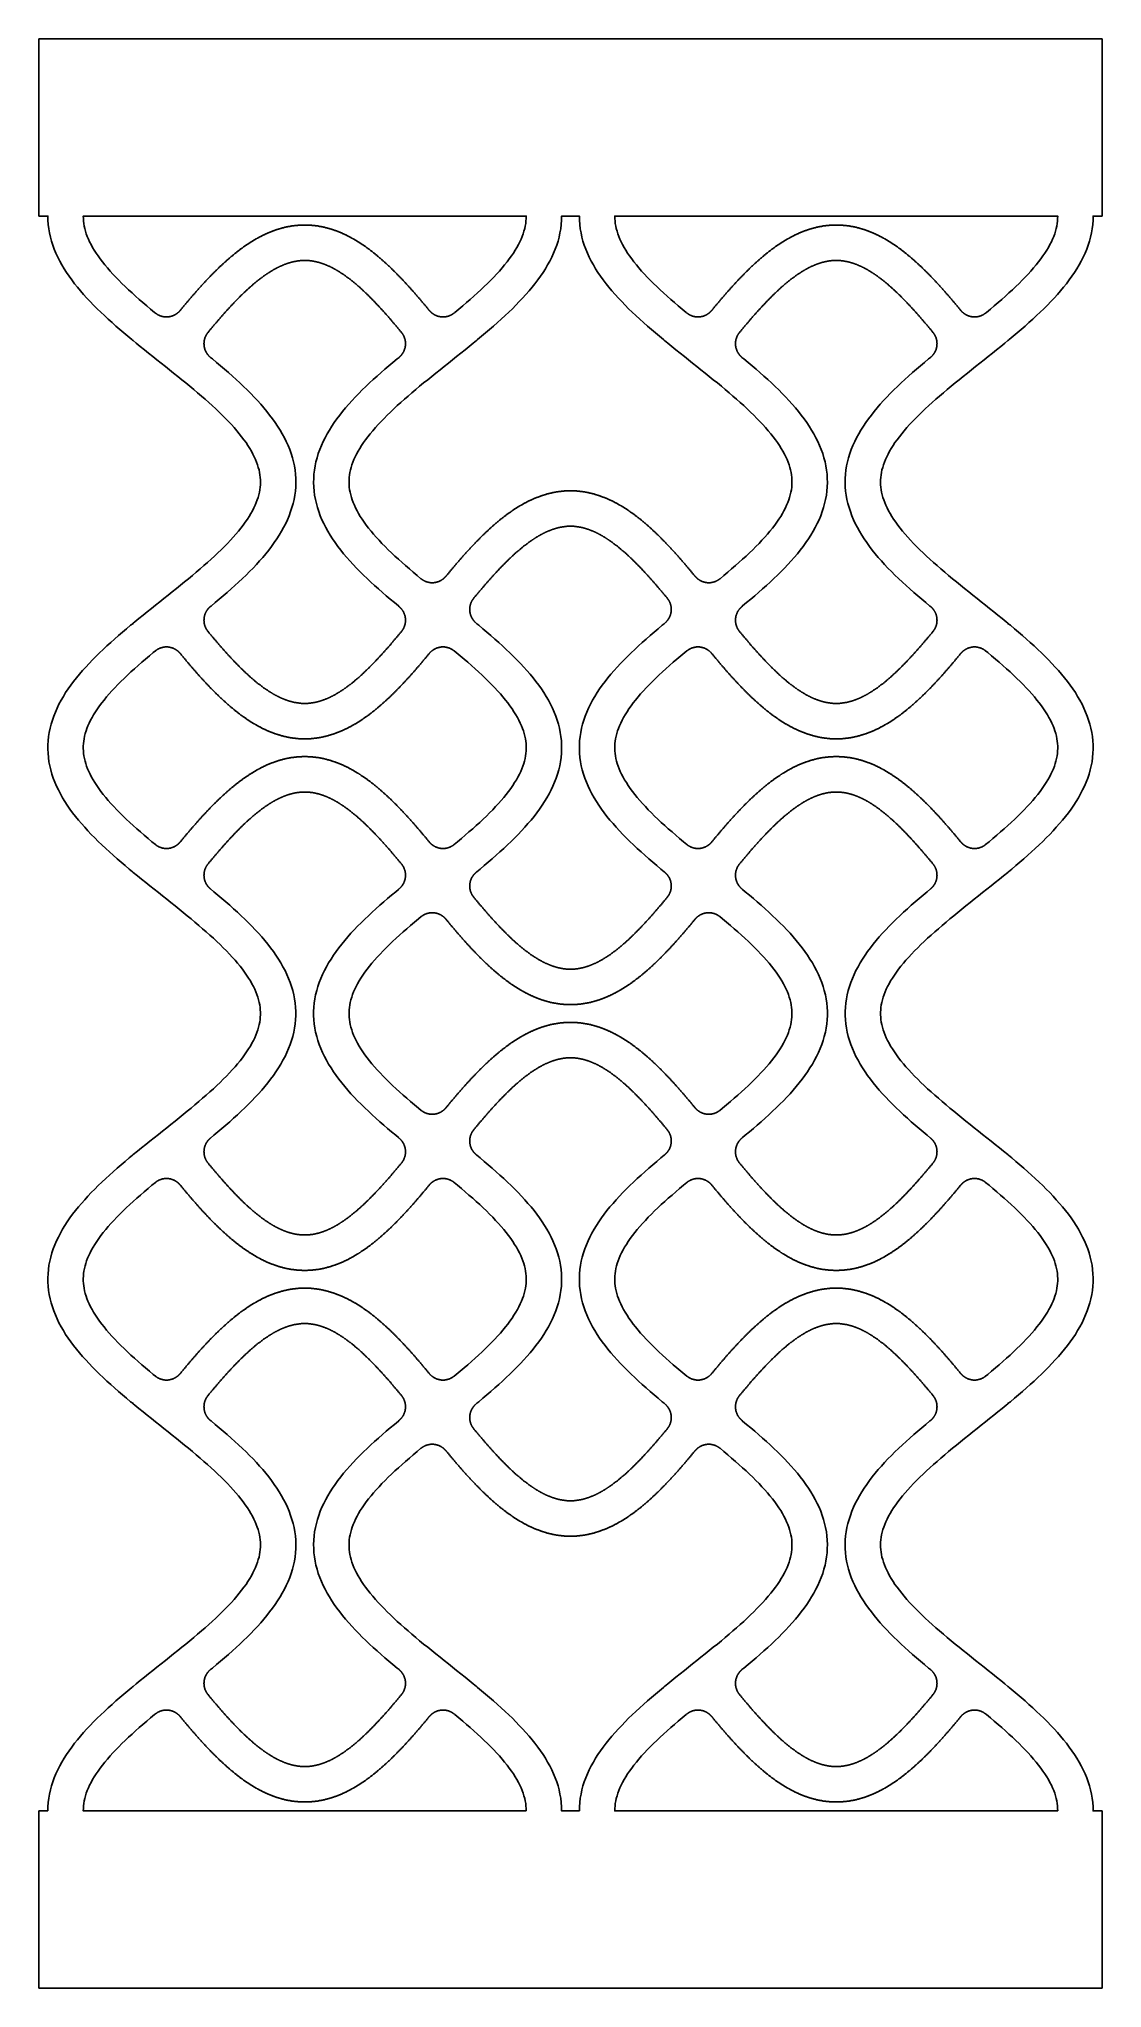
# Model space of a CAD drawing. Header units: millimetres. Extents: x 0 to 12, y 0 to 22.
import ezdxf

# ---------------------------------------------------------------- set-up
doc = ezdxf.new("R2010")
doc.units = ezdxf.units.MM
doc.layers.add('CUT_HOLE', color=3, linetype='Continuous')
doc.layers.add('CUT_OUTER', color=1, linetype='Continuous')

msp = doc.modelspace()

# ---------------------------------------------------------------- linework, layer by layer
at = {"layer": 'CUT_HOLE'}
for points in [[(4.406, 18.935), (4.406, 18.935), (4.406, 18.935), (4.406, 18.935), (4.406, 18.935), (4.406, 18.935), (4.406, 18.935), (4.406, 18.935), (4.406, 18.935), (4.406, 18.935), (4.406, 18.935), (4.406, 18.935), (4.406, 18.936), (4.406, 18.936), (4.406, 18.936), (4.406, 18.936), (4.406, 18.936), (4.406, 18.936), (4.406, 18.936), (4.406, 18.936), (4.406, 18.936), (4.406, 18.936), (4.406, 18.936), (4.406, 18.936), (4.406, 18.936), (4.406, 18.936), (4.406, 18.936), (4.406, 18.936), (4.406, 18.936), (4.406, 18.936), (4.406, 18.936), (4.406, 18.936), (4.406, 18.936), (4.406, 18.936), (4.406, 18.936), (4.406, 18.936), (4.406, 18.936), (4.406, 18.936), (4.406, 18.936), (4.406, 18.936), (4.406, 18.936), (4.406, 18.936), (4.406, 18.936), (4.406, 18.936), (4.406, 18.936), (4.406, 18.936), (4.406, 18.936), (4.406, 18.936), (4.406, 18.936), (4.406, 18.936), (4.406, 18.936), (4.406, 18.936), (4.406, 18.936), (4.406, 18.936), (4.406, 18.936), (4.406, 18.936), (4.406, 18.936), (4.406, 18.936), (4.406, 18.936), (4.406, 18.936), (4.406, 18.936), (4.406, 18.936), (4.406, 18.936), (4.406, 18.936), (4.406, 18.936), (4.406, 18.936), (4.406, 18.936), (4.406, 18.936), (4.406, 18.936), (4.406, 18.936), (4.405, 18.936), (4.405, 18.936), (4.405, 18.936), (4.405, 18.936), (4.405, 18.936), (4.405, 18.936), (4.405, 18.936), (4.405, 18.936), (4.405, 18.936), (4.405, 18.937), (4.405, 18.937), (4.405, 18.937), (4.405, 18.937), (4.405, 18.937), (4.405, 18.937), (4.405, 18.937), (4.405, 18.937), (4.405, 18.937), (4.405, 18.937), (4.405, 18.937), (4.405, 18.937), (4.405, 18.937), (4.405, 18.937), (4.405, 18.937), (4.405, 18.937), (4.405, 18.937), (4.405, 18.937), (4.405, 18.937), (4.405, 18.937), (4.405, 18.937), (4.405, 18.937), (4.405, 18.937), (4.405, 18.937), (4.405, 18.937), (4.405, 18.937), (4.405, 18.937), (4.405, 18.937), (4.405, 18.937), (4.405, 18.937), (4.405, 18.937), (4.405, 18.937), (4.405, 18.937), (4.405, 18.937), (4.405, 18.937), (4.405, 18.937), (4.405, 18.937), (4.405, 18.937), (4.405, 18.937), (4.405, 18.937), (4.405, 18.937), (4.405, 18.937), (4.405, 18.937), (4.405, 18.937), (4.405, 18.937), (4.405, 18.937), (4.405, 18.937), (4.405, 18.937), (4.405, 18.937), (4.405, 18.937), (4.405, 18.937), (4.405, 18.937), (4.405, 18.937), (4.405, 18.937), (4.405, 18.937), (4.405, 18.937), (4.405, 18.937), (4.405, 18.937), (4.405, 18.937), (4.405, 18.937), (4.405, 18.937), (4.405, 18.937), (4.405, 18.937), (4.405, 18.937), (4.405, 18.937), (4.405, 18.937), (4.405, 18.938), (4.405, 18.938), (4.405, 18.938), (4.405, 18.938), (4.405, 18.938), (4.405, 18.938), (4.404, 18.938), (4.404, 18.938), (4.404, 18.938), (4.404, 18.938), (4.404, 18.938), (4.404, 18.938), (4.404, 18.938), (4.404, 18.938), (4.404, 18.938), (4.404, 18.938), (4.404, 18.938), (4.404, 18.938), (4.404, 18.938), (4.404, 18.938), (4.404, 18.938), (4.404, 18.938), (4.404, 18.938), (4.404, 18.938), (4.404, 18.938), (4.404, 18.938), (4.404, 18.938), (4.404, 18.938), (4.404, 18.938), (4.404, 18.938), (4.404, 18.938), (4.404, 18.938), (4.404, 18.938), (4.404, 18.938), (4.404, 18.938), (4.404, 18.938), (4.404, 18.938), (4.404, 18.938), (4.404, 18.938), (4.404, 18.938), (4.404, 18.938), (4.404, 18.938), (4.404, 18.938), (4.404, 18.938), (4.404, 18.938), (4.404, 18.938), (4.404, 18.938), (4.404, 18.938), (4.404, 18.938), (4.404, 18.938), (4.404, 18.938), (4.404, 18.938), (4.404, 18.938), (4.404, 18.938), (4.404, 18.938), (4.404, 18.938), (4.404, 18.938), (4.404, 18.938), (4.404, 18.938), (4.404, 18.938), (4.404, 18.938), (4.404, 18.938), (4.404, 18.938), (4.404, 18.938), (4.404, 18.938), (4.404, 18.938), (4.404, 18.938), (4.404, 18.939), (4.404, 18.939), (4.404, 18.939), (4.404, 18.939), (4.404, 18.939), (4.404, 18.939), (4.404, 18.939), (4.404, 18.939), (4.404, 18.939), (4.404, 18.939), (4.404, 18.939), (4.404, 18.939), (4.404, 18.939), (4.404, 18.939), (4.404, 18.939), (4.404, 18.939), (4.404, 18.939), (4.404, 18.939), (4.404, 18.939), (4.404, 18.939), (4.403, 18.939), (4.403, 18.939), (4.403, 18.939), (4.403, 18.939), (4.403, 18.939), (4.403, 18.939), (4.403, 18.939), (4.403, 18.939), (4.403, 18.939), (4.403, 18.939), (4.403, 18.939), (4.403, 18.939), (4.403, 18.939), (4.403, 18.939), (4.403, 18.939), (4.403, 18.939), (4.403, 18.939), (4.403, 18.939), (4.403, 18.939), (4.403, 18.939), (4.403, 18.939), (4.403, 18.939), (4.403, 18.939), (4.403, 18.939), (4.403, 18.939), (4.403, 18.939), (4.403, 18.939), (4.403, 18.939), (4.403, 18.939), (4.403, 18.939), (4.403, 18.939), (4.403, 18.939), (4.403, 18.939), (4.403, 18.939), (4.403, 18.939), (4.403, 18.939), (4.403, 18.939), (4.403, 18.939), (4.403, 18.939), (4.403, 18.939), (4.403, 18.939), (4.403, 18.939), (4.403, 18.939), (4.403, 18.939), (4.403, 18.939), (4.403, 18.939), (4.403, 18.94), (4.403, 18.94), (4.403, 18.94), (4.403, 18.94), (4.403, 18.94), (4.403, 18.94), (4.403, 18.94), (4.403, 18.94), (4.403, 18.94), (4.403, 18.94), (4.403, 18.94), (4.403, 18.94), (4.403, 18.94), (4.403, 18.94), (4.403, 18.94), (4.403, 18.94), (4.403, 18.94), (4.403, 18.94), (4.403, 18.94), (4.403, 18.94), (4.403, 18.94), (4.403, 18.94), (4.403, 18.94), (4.403, 18.94), (4.403, 18.94), (4.403, 18.94), (4.403, 18.94), (4.403, 18.94), (4.403, 18.94), (4.403, 18.94), (4.403, 18.94), (4.403, 18.94), (4.403, 18.94), (4.403, 18.94), (4.403, 18.94), (4.402, 18.94), (4.402, 18.94), (4.402, 18.94), (4.402, 18.94), (4.402, 18.94), (4.402, 18.94), (4.402, 18.94), (4.402, 18.94), (4.402, 18.94), (4.402, 18.94), (4.402, 18.94), (4.402, 18.94), (4.402, 18.94), (4.402, 18.94), (4.402, 18.94), (4.402, 18.94), (4.402, 18.94), (4.402, 18.94), (4.402, 18.94), (4.402, 18.94), (4.402, 18.94), (4.402, 18.94), (4.402, 18.94), (4.402, 18.94), (4.402, 18.94), (4.402, 18.94), (4.402, 18.94), (4.402, 18.94), (4.402, 18.94), (4.402, 18.94), (4.402, 18.94), (4.402, 18.94), (4.402, 18.941), (4.402, 18.941), (4.402, 18.941), (4.402, 18.941), (4.402, 18.941), (4.402, 18.941), (4.402, 18.941), (4.402, 18.941), (4.402, 18.941), (4.402, 18.941), (4.402, 18.941), (4.402, 18.941), (4.402, 18.941), (4.402, 18.941), (4.402, 18.941), (4.402, 18.941), (4.402, 18.941), (4.402, 18.941), (4.402, 18.941), (4.402, 18.941), (4.402, 18.941), (4.402, 18.941), (4.402, 18.941), (4.402, 18.941), (4.402, 18.941), (4.402, 18.941), (4.402, 18.941), (4.402, 18.941), (4.402, 18.941), (4.402, 18.941), (4.402, 18.941), (4.402, 18.941), (4.402, 18.941), (4.402, 18.941), (4.402, 18.941), (4.402, 18.941), (4.402, 18.941), (4.402, 18.941), (4.402, 18.941), (4.402, 18.941), (4.402, 18.941), (4.402, 18.941), (4.402, 18.941), (4.402, 18.941), (4.402, 18.941), (4.402, 18.941), (4.402, 18.941), (4.402, 18.941), (4.401, 18.941), (4.401, 18.941), (4.401, 18.941), (4.401, 18.941), (4.401, 18.941), (4.401, 18.941), (4.401, 18.941), (4.401, 18.941), (4.401, 18.941), (4.401, 18.941), (4.401, 18.941), (4.401, 18.941), (4.401, 18.941), (4.401, 18.941), (4.401, 18.941), (4.401, 18.941), (4.401, 18.941), (4.401, 18.941), (4.401, 18.941), (4.401, 18.942), (4.401, 18.942), (4.401, 18.942), (4.401, 18.942), (4.401, 18.942), (4.401, 18.942), (4.401, 18.942), (4.401, 18.942), (4.401, 18.942), (4.401, 18.942), (4.401, 18.942), (4.401, 18.942), (4.401, 18.942), (4.401, 18.942), (4.401, 18.942), (4.401, 18.942), (4.401, 18.942), (4.401, 18.942), (4.401, 18.942), (4.401, 18.942), (4.401, 18.942), (4.401, 18.942), (4.401, 18.942), (4.401, 18.942), (4.401, 18.942), (4.401, 18.942), (4.401, 18.942), (4.401, 18.942), (4.401, 18.942), (4.401, 18.942), (4.401, 18.942), (4.401, 18.942), (4.401, 18.942), (4.401, 18.942), (4.401, 18.942), (4.401, 18.942), (4.401, 18.942), (4.401, 18.942), (4.401, 18.942), (4.401, 18.942), (4.401, 18.942), (4.401, 18.942), (4.401, 18.942), (4.401, 18.942), (4.401, 18.942), (4.401, 18.942), (4.401, 18.942), (4.401, 18.942), (4.401, 18.942), (4.401, 18.942), (4.401, 18.942), (4.401, 18.942), (4.401, 18.942), (4.401, 18.942), (4.401, 18.942), (4.401, 18.942), (4.401, 18.942), (4.401, 18.942), (4.401, 18.942), (4.401, 18.942), (4.401, 18.942), (4.401, 18.942), (4.4, 18.942), (4.4, 18.942), (4.4, 18.942), (4.4, 18.942), (4.4, 18.943), (4.4, 18.943), (4.4, 18.943), (4.4, 18.943), (4.4, 18.943), (4.395, 18.949), (4.39, 18.955), (4.385, 18.962), (4.379, 18.968), (4.374, 18.975), (4.369, 18.981), (4.363, 18.987), (4.358, 18.994), (4.353, 19), (4.347, 19.006), (4.342, 19.013), (4.337, 19.019), (4.331, 19.025), (4.326, 19.032), (4.321, 19.038), (4.315, 19.044), (4.31, 19.051), (4.305, 19.057), (4.299, 19.063), (4.294, 19.069), (4.289, 19.076), (4.283, 19.082), (4.278, 19.088), (4.273, 19.094), (4.267, 19.1), (4.262, 19.107), (4.257, 19.113), (4.251, 19.119), (4.246, 19.125), (4.241, 19.131), (4.235, 19.137), (4.23, 19.143), (4.224, 19.15), (4.219, 19.156), (4.214, 19.162), (4.208, 19.168), (4.203, 19.174), (4.198, 19.18), (4.192, 19.186), (4.187, 19.192), (4.181, 19.198), (4.176, 19.204), (4.171, 19.21), (4.165, 19.216), (4.16, 19.222), (4.154, 19.228), (4.149, 19.234), (4.144, 19.239), (4.138, 19.245), (4.133, 19.251), (4.127, 19.257), (4.122, 19.263), (4.116, 19.269), (4.111, 19.274), (4.106, 19.28), (4.1, 19.286), (4.095, 19.292), (4.089, 19.297), (4.084, 19.303), (4.078, 19.309), (4.073, 19.315), (4.067, 19.32), (4.062, 19.326), (4.056, 19.331), (4.051, 19.337), (4.045, 19.343), (4.04, 19.348), (4.034, 19.354), (4.029, 19.359), (4.024, 19.365), (4.018, 19.37), (4.013, 19.376), (4.007, 19.381), (4.002, 19.387), (3.996, 19.392), (3.99, 19.398), (3.985, 19.403), (3.979, 19.408), (3.974, 19.414), (3.968, 19.419), (3.963, 19.424), (3.957, 19.43), (3.952, 19.435), (3.946, 19.44), (3.941, 19.445), (3.935, 19.45), (3.93, 19.456), (3.924, 19.461), (3.918, 19.466), (3.913, 19.471), (3.907, 19.476), (3.902, 19.481), (3.896, 19.486), (3.89, 19.491), (3.885, 19.496), (3.879, 19.501), (3.874, 19.506), (3.868, 19.511), (3.862, 19.516), (3.857, 19.521), (3.851, 19.526), (3.845, 19.531), (3.84, 19.535), (3.834, 19.54), (3.829, 19.545), (3.823, 19.55), (3.817, 19.554), (3.812, 19.559), (3.806, 19.564), (3.8, 19.569), (3.794, 19.573), (3.789, 19.578), (3.783, 19.582), (3.777, 19.587), (3.772, 19.591), (3.766, 19.596), (3.76, 19.6), (3.754, 19.605), (3.749, 19.609), (3.743, 19.614), (3.737, 19.618), (3.731, 19.622), (3.726, 19.627), (3.72, 19.631), (3.714, 19.635), (3.708, 19.639), (3.703, 19.644), (3.697, 19.648), (3.691, 19.652), (3.685, 19.656), (3.679, 19.66), (3.673, 19.664), (3.668, 19.668), (3.662, 19.672), (3.656, 19.676), (3.65, 19.68), (3.644, 19.684), (3.638, 19.688), (3.632, 19.692), (3.627, 19.696), (3.621, 19.7), (3.615, 19.703), (3.609, 19.707), (3.603, 19.711), (3.597, 19.714), (3.591, 19.718), (3.585, 19.722), (3.579, 19.725), (3.573, 19.729), (3.567, 19.732), (3.561, 19.736), (3.555, 19.739), (3.549, 19.743), (3.543, 19.746), (3.537, 19.75), (3.531, 19.753), (3.525, 19.756), (3.519, 19.76), (3.513, 19.763), (3.507, 19.766), (3.501, 19.769), (3.495, 19.772), (3.489, 19.776), (3.483, 19.779), (3.477, 19.782), (3.47, 19.785), (3.464, 19.788), (3.458, 19.791), (3.452, 19.793), (3.446, 19.796), (3.44, 19.799), (3.434, 19.802), (3.427, 19.805), (3.421, 19.808), (3.415, 19.81), (3.409, 19.813), (3.403, 19.816), (3.396, 19.818), (3.39, 19.821), (3.384, 19.823), (3.378, 19.826), (3.371, 19.828), (3.365, 19.83), (3.359, 19.833), (3.353, 19.835), (3.346, 19.837), (3.34, 19.84), (3.334, 19.842), (3.327, 19.844), (3.321, 19.846), (3.315, 19.848), (3.308, 19.85), (3.302, 19.852), (3.296, 19.854), (3.289, 19.856), (3.283, 19.858), (3.277, 19.86), (3.27, 19.862), (3.264, 19.864), (3.257, 19.865), (3.251, 19.867), (3.245, 19.869), (3.238, 19.87), (3.232, 19.872), (3.225, 19.874), (3.219, 19.875), (3.212, 19.877), (3.206, 19.878), (3.199, 19.879), (3.193, 19.881), (3.186, 19.882), (3.18, 19.883), (3.173, 19.884), (3.167, 19.885), (3.16, 19.887), (3.154, 19.888), (3.147, 19.889), (3.141, 19.89), (3.134, 19.891), (3.128, 19.891), (3.121, 19.892), (3.115, 19.893), (3.108, 19.894), (3.102, 19.895), (3.095, 19.895), (3.089, 19.896), (3.082, 19.896), (3.076, 19.897), (3.069, 19.898), (3.062, 19.898), (3.056, 19.898), (3.049, 19.899), (3.043, 19.899), (3.036, 19.899), (3.03, 19.9), (3.023, 19.9), (3.016, 19.9), (3.01, 19.9), (3.003, 19.9), (2.997, 19.9), (2.99, 19.9), (2.984, 19.9), (2.977, 19.9), (2.97, 19.9), (2.964, 19.899), (2.957, 19.899), (2.951, 19.899), (2.944, 19.898), (2.938, 19.898), (2.931, 19.898), (2.924, 19.897), (2.918, 19.896), (2.911, 19.896), (2.905, 19.895), (2.898, 19.895), (2.892, 19.894), (2.885, 19.893), (2.879, 19.892), (2.872, 19.891), (2.866, 19.891), (2.859, 19.89), (2.853, 19.889), (2.846, 19.888), (2.84, 19.887), (2.833, 19.885), (2.827, 19.884), (2.82, 19.883), (2.814, 19.882), (2.807, 19.881), (2.801, 19.879), (2.794, 19.878), (2.788, 19.877), (2.781, 19.875), (2.775, 19.874), (2.768, 19.872), (2.762, 19.87), (2.755, 19.869), (2.749, 19.867), (2.743, 19.865), (2.736, 19.864), (2.73, 19.862), (2.723, 19.86), (2.717, 19.858), (2.711, 19.856), (2.704, 19.854), (2.698, 19.852), (2.692, 19.85), (2.685, 19.848), (2.679, 19.846), (2.673, 19.844), (2.666, 19.842), (2.66, 19.84), (2.654, 19.837), (2.647, 19.835), (2.641, 19.833), (2.635, 19.83), (2.629, 19.828), (2.622, 19.826), (2.616, 19.823), (2.61, 19.821), (2.604, 19.818), (2.597, 19.816), (2.591, 19.813), (2.585, 19.81), (2.579, 19.808), (2.573, 19.805), (2.566, 19.802), (2.56, 19.799), (2.554, 19.796), (2.548, 19.793), (2.542, 19.791), (2.536, 19.788), (2.53, 19.785), (2.523, 19.782), (2.517, 19.779), (2.511, 19.776), (2.505, 19.772), (2.499, 19.769), (2.493, 19.766), (2.487, 19.763), (2.481, 19.76), (2.475, 19.756), (2.469, 19.753), (2.463, 19.75), (2.457, 19.746), (2.451, 19.743), (2.445, 19.739), (2.439, 19.736), (2.433, 19.732), (2.427, 19.729), (2.421, 19.725), (2.415, 19.722), (2.409, 19.718), (2.403, 19.714), (2.397, 19.711), (2.391, 19.707), (2.385, 19.703), (2.379, 19.7), (2.373, 19.696), (2.368, 19.692), (2.362, 19.688), (2.356, 19.684), (2.35, 19.68), (2.344, 19.676), (2.338, 19.672), (2.332, 19.668), (2.327, 19.664), (2.321, 19.66), (2.315, 19.656), (2.309, 19.652), (2.303, 19.648), (2.297, 19.644), (2.292, 19.639), (2.286, 19.635), (2.28, 19.631), (2.274, 19.627), (2.269, 19.622), (2.263, 19.618), (2.257, 19.614), (2.251, 19.609), (2.246, 19.605), (2.24, 19.6), (2.234, 19.596), (2.228, 19.591), (2.223, 19.587), (2.217, 19.582), (2.211, 19.578), (2.206, 19.573), (2.2, 19.569), (2.194, 19.564), (2.188, 19.559), (2.183, 19.554), (2.177, 19.55), (2.171, 19.545), (2.166, 19.54), (2.16, 19.535), (2.155, 19.531), (2.149, 19.526), (2.143, 19.521), (2.138, 19.516), (2.132, 19.511), (2.126, 19.506), (2.121, 19.501), (2.115, 19.496), (2.11, 19.491), (2.104, 19.486), (2.098, 19.481), (2.093, 19.476), (2.087, 19.471), (2.082, 19.466), (2.076, 19.461), (2.07, 19.456), (2.065, 19.45), (2.059, 19.445), (2.054, 19.44), (2.048, 19.435), (2.043, 19.43), (2.037, 19.424), (2.032, 19.419), (2.026, 19.414), (2.021, 19.408), (2.015, 19.403), (2.01, 19.398), (2.004, 19.392), (1.998, 19.387), (1.993, 19.381), (1.987, 19.376), (1.982, 19.37), (1.976, 19.365), (1.971, 19.359), (1.966, 19.354), (1.96, 19.348), (1.955, 19.343), (1.949, 19.337), (1.944, 19.331), (1.938, 19.326), (1.933, 19.32), (1.927, 19.315), (1.922, 19.309), (1.916, 19.303), (1.911, 19.297), (1.905, 19.292), (1.9, 19.286), (1.894, 19.28), (1.889, 19.274), (1.884, 19.269), (1.878, 19.263), (1.873, 19.257), (1.867, 19.251), (1.862, 19.245), (1.856, 19.239), (1.851, 19.234), (1.846, 19.228), (1.84, 19.222), (1.835, 19.216), (1.829, 19.21), (1.824, 19.204), (1.819, 19.198), (1.813, 19.192), (1.808, 19.186), (1.802, 19.18), (1.797, 19.174), (1.792, 19.168), (1.786, 19.162), (1.781, 19.156), (1.776, 19.15), (1.77, 19.143), (1.765, 19.137), (1.759, 19.131), (1.754, 19.125), (1.749, 19.119), (1.743, 19.113), (1.738, 19.107), (1.733, 19.1), (1.727, 19.094), (1.722, 19.088), (1.717, 19.082), (1.711, 19.076), (1.706, 19.069), (1.701, 19.063), (1.695, 19.057), (1.69, 19.051), (1.685, 19.044), (1.679, 19.038), (1.674, 19.032), (1.669, 19.025), (1.663, 19.019), (1.658, 19.013), (1.653, 19.006), (1.647, 19), (1.642, 18.994), (1.637, 18.987), (1.631, 18.981), (1.626, 18.975), (1.621, 18.968), (1.615, 18.962), (1.61, 18.955), (1.605, 18.949), (1.6, 18.943), (1.6, 18.943), (1.6, 18.943), (1.6, 18.943), (1.6, 18.943), (1.6, 18.942), (1.6, 18.942), (1.6, 18.942), (1.6, 18.942), (1.599, 18.942), (1.599, 18.942), (1.599, 18.942), (1.599, 18.942), (1.599, 18.942), (1.599, 18.942), (1.599, 18.942), (1.599, 18.942), (1.599, 18.942), (1.599, 18.942), (1.599, 18.942), (1.599, 18.942), (1.599, 18.942), (1.599, 18.942), (1.599, 18.942), (1.599, 18.942), (1.599, 18.942), (1.599, 18.942), (1.599, 18.942), (1.599, 18.942), (1.599, 18.942), (1.599, 18.942), (1.599, 18.942), (1.599, 18.942), (1.599, 18.942), (1.599, 18.942), (1.599, 18.942), (1.599, 18.942), (1.599, 18.942), (1.599, 18.942), (1.599, 18.942), (1.599, 18.942), (1.599, 18.942), (1.599, 18.942), (1.599, 18.942), (1.599, 18.942), (1.599, 18.942), (1.599, 18.942), (1.599, 18.942), (1.599, 18.942), (1.599, 18.942), (1.599, 18.942), (1.599, 18.942), (1.599, 18.942), (1.599, 18.942), (1.599, 18.942), (1.599, 18.942), (1.599, 18.942), (1.599, 18.942), (1.599, 18.942), (1.599, 18.942), (1.599, 18.942), (1.599, 18.942), (1.599, 18.942), (1.599, 18.942), (1.599, 18.942), (1.599, 18.942), (1.599, 18.942), (1.599, 18.942), (1.599, 18.942), (1.599, 18.942), (1.599, 18.942), (1.599, 18.941), (1.599, 18.941), (1.599, 18.941), (1.599, 18.941), (1.599, 18.941), (1.599, 18.941), (1.599, 18.941), (1.599, 18.941), (1.599, 18.941), (1.599, 18.941), (1.599, 18.941), (1.599, 18.941), (1.599, 18.941), (1.599, 18.941), (1.599, 18.941), (1.599, 18.941), (1.599, 18.941), (1.599, 18.941), (1.599, 18.941), (1.598, 18.941), (1.598, 18.941), (1.598, 18.941), (1.598, 18.941), (1.598, 18.941), (1.598, 18.941), (1.598, 18.941), (1.598, 18.941), (1.598, 18.941), (1.598, 18.941), (1.598, 18.941), (1.598, 18.941), (1.598, 18.941), (1.598, 18.941), (1.598, 18.941), (1.598, 18.941), (1.598, 18.941), (1.598, 18.941), (1.598, 18.941), (1.598, 18.941), (1.598, 18.941), (1.598, 18.941), (1.598, 18.941), (1.598, 18.941), (1.598, 18.941), (1.598, 18.941), (1.598, 18.941), (1.598, 18.941), (1.598, 18.941), (1.598, 18.941), (1.598, 18.941), (1.598, 18.941), (1.598, 18.941), (1.598, 18.941), (1.598, 18.941), (1.598, 18.941), (1.598, 18.941), (1.598, 18.941), (1.598, 18.941), (1.598, 18.941), (1.598, 18.941), (1.598, 18.941), (1.598, 18.941), (1.598, 18.941), (1.598, 18.941), (1.598, 18.941), (1.598, 18.941), (1.598, 18.941), (1.598, 18.94), (1.598, 18.94), (1.598, 18.94), (1.598, 18.94), (1.598, 18.94), (1.598, 18.94), (1.598, 18.94), (1.598, 18.94), (1.598, 18.94), (1.598, 18.94), (1.598, 18.94), (1.598, 18.94), (1.598, 18.94), (1.598, 18.94), (1.598, 18.94), (1.598, 18.94), (1.598, 18.94), (1.598, 18.94), (1.598, 18.94), (1.598, 18.94), (1.598, 18.94), (1.598, 18.94), (1.598, 18.94), (1.598, 18.94), (1.598, 18.94), (1.598, 18.94), (1.598, 18.94), (1.598, 18.94), (1.598, 18.94), (1.598, 18.94), (1.598, 18.94), (1.598, 18.94), (1.597, 18.94), (1.597, 18.94), (1.597, 18.94), (1.597, 18.94), (1.597, 18.94), (1.597, 18.94), (1.597, 18.94), (1.597, 18.94), (1.597, 18.94), (1.597, 18.94), (1.597, 18.94), (1.597, 18.94), (1.597, 18.94), (1.597, 18.94), (1.597, 18.94), (1.597, 18.94), (1.597, 18.94), (1.597, 18.94), (1.597, 18.94), (1.597, 18.94), (1.597, 18.94), (1.597, 18.94), (1.597, 18.94), (1.597, 18.94), (1.597, 18.94), (1.597, 18.94), (1.597, 18.94), (1.597, 18.94), (1.597, 18.94), (1.597, 18.94), (1.597, 18.94), (1.597, 18.94), (1.597, 18.94), (1.597, 18.94), (1.597, 18.94), (1.597, 18.939), (1.597, 18.939), (1.597, 18.939), (1.597, 18.939), (1.597, 18.939), (1.597, 18.939), (1.597, 18.939), (1.597, 18.939), (1.597, 18.939), (1.597, 18.939), (1.597, 18.939), (1.597, 18.939), (1.597, 18.939), (1.597, 18.939), (1.597, 18.939), (1.597, 18.939), (1.597, 18.939), (1.597, 18.939), (1.597, 18.939), (1.597, 18.939), (1.597, 18.939), (1.597, 18.939), (1.597, 18.939), (1.597, 18.939), (1.597, 18.939), (1.597, 18.939), (1.597, 18.939), (1.597, 18.939), (1.597, 18.939), (1.597, 18.939), (1.597, 18.939), (1.597, 18.939), (1.597, 18.939), (1.597, 18.939), (1.597, 18.939), (1.597, 18.939), (1.597, 18.939), (1.597, 18.939), (1.597, 18.939), (1.597, 18.939), (1.597, 18.939), (1.597, 18.939), (1.597, 18.939), (1.597, 18.939), (1.597, 18.939), (1.597, 18.939), (1.596, 18.939), (1.596, 18.939), (1.596, 18.939), (1.596, 18.939), (1.596, 18.939), (1.596, 18.939), (1.596, 18.939), (1.596, 18.939), (1.596, 18.939), (1.596, 18.939), (1.596, 18.939), (1.596, 18.939), (1.596, 18.939), (1.596, 18.939), (1.596, 18.939), (1.596, 18.939), (1.596, 18.939), (1.596, 18.939), (1.596, 18.939), (1.596, 18.939), (1.596, 18.938), (1.596, 18.938), (1.596, 18.938), (1.596, 18.938), (1.596, 18.938), (1.596, 18.938), (1.596, 18.938), (1.596, 18.938), (1.596, 18.938), (1.596, 18.938), (1.596, 18.938), (1.596, 18.938), (1.596, 18.938), (1.596, 18.938), (1.596, 18.938), (1.596, 18.938), (1.596, 18.938), (1.596, 18.938), (1.596, 18.938), (1.596, 18.938), (1.596, 18.938), (1.596, 18.938), (1.596, 18.938), (1.596, 18.938), (1.596, 18.938), (1.596, 18.938), (1.596, 18.938), (1.596, 18.938), (1.596, 18.938), (1.596, 18.938), (1.596, 18.938), (1.596, 18.938), (1.596, 18.938), (1.596, 18.938), (1.596, 18.938), (1.596, 18.938), (1.596, 18.938), (1.596, 18.938), (1.596, 18.938), (1.596, 18.938), (1.596, 18.938), (1.596, 18.938), (1.596, 18.938), (1.596, 18.938), (1.596, 18.938), (1.596, 18.938), (1.596, 18.938), (1.596, 18.938), (1.596, 18.938), (1.596, 18.938), (1.596, 18.938), (1.596, 18.938), (1.596, 18.938), (1.596, 18.938), (1.596, 18.938), (1.596, 18.938), (1.596, 18.938), (1.596, 18.938), (1.596, 18.938), (1.596, 18.938), (1.596, 18.938), (1.595, 18.938), (1.595, 18.938), (1.595, 18.938), (1.595, 18.938), (1.595, 18.938), (1.595, 18.938), (1.595, 18.937), (1.595, 18.937), (1.595, 18.937), (1.595, 18.937), (1.595, 18.937), (1.595, 18.937), (1.595, 18.937), (1.595, 18.937), (1.595, 18.937), (1.595, 18.937), (1.595, 18.937), (1.595, 18.937), (1.595, 18.937), (1.595, 18.937), (1.595, 18.937), (1.595, 18.937), (1.595, 18.937), (1.595, 18.937), (1.595, 18.937), (1.595, 18.937), (1.595, 18.937), (1.595, 18.937), (1.595, 18.937), (1.595, 18.937), (1.595, 18.937), (1.595, 18.937), (1.595, 18.937), (1.595, 18.937), (1.595, 18.937), (1.595, 18.937), (1.595, 18.937), (1.595, 18.937), (1.595, 18.937), (1.595, 18.937), (1.595, 18.937), (1.595, 18.937), (1.595, 18.937), (1.595, 18.937), (1.595, 18.937), (1.595, 18.937), (1.595, 18.937), (1.595, 18.937), (1.595, 18.937), (1.595, 18.937), (1.595, 18.937), (1.595, 18.937), (1.595, 18.937), (1.595, 18.937), (1.595, 18.937), (1.595, 18.937), (1.595, 18.937), (1.595, 18.937), (1.595, 18.937), (1.595, 18.937), (1.595, 18.937), (1.595, 18.937), (1.595, 18.937), (1.595, 18.937), (1.595, 18.937), (1.595, 18.937), (1.595, 18.937), (1.595, 18.937), (1.595, 18.937), (1.595, 18.937), (1.595, 18.937), (1.595, 18.937), (1.595, 18.936), (1.595, 18.936), (1.595, 18.936), (1.595, 18.936), (1.595, 18.936), (1.595, 18.936), (1.595, 18.936), (1.595, 18.936), (1.595, 18.936), (1.594, 18.936), (1.594, 18.936), (1.594, 18.936), (1.594, 18.936), (1.594, 18.936), (1.594, 18.936), (1.594, 18.936), (1.594, 18.936), (1.594, 18.936), (1.594, 18.936), (1.594, 18.936), (1.594, 18.936), (1.594, 18.936), (1.594, 18.936), (1.594, 18.936), (1.594, 18.936), (1.594, 18.936), (1.594, 18.936), (1.594, 18.936), (1.594, 18.936), (1.594, 18.936), (1.594, 18.936), (1.594, 18.936), (1.594, 18.936), (1.594, 18.936), (1.594, 18.936), (1.594, 18.936), (1.594, 18.936), (1.594, 18.936), (1.594, 18.936), (1.594, 18.936), (1.594, 18.936), (1.594, 18.936), (1.594, 18.936), (1.594, 18.936), (1.594, 18.936), (1.594, 18.936), (1.594, 18.936), (1.594, 18.936), (1.594, 18.936), (1.594, 18.936), (1.594, 18.936), (1.594, 18.936), (1.594, 18.936), (1.594, 18.936), (1.594, 18.936), (1.594, 18.936), (1.594, 18.936), (1.594, 18.936), (1.594, 18.936), (1.594, 18.936), (1.594, 18.936), (1.594, 18.936), (1.594, 18.936), (1.594, 18.936), (1.594, 18.936), (1.594, 18.936), (1.594, 18.936), (1.594, 18.935), (1.594, 18.935), (1.594, 18.935), (1.594, 18.935), (1.594, 18.935), (1.594, 18.935), (1.594, 18.935), (1.594, 18.935), (1.594, 18.935), (1.594, 18.935), (1.594, 18.935), (1.594, 18.935), (1.594, 18.935), (1.594, 18.935), (1.593, 18.934), (1.591, 18.933), (1.59, 18.931), (1.589, 18.93), (1.588, 18.929), (1.587, 18.927), (1.586, 18.926), (1.584, 18.925), (1.583, 18.924), (1.582, 18.922), (1.581, 18.921), (1.579, 18.92), (1.578, 18.919), (1.577, 18.917), (1.576, 18.916), (1.574, 18.915), (1.573, 18.914), (1.572, 18.913), (1.57, 18.911), (1.569, 18.91), (1.568, 18.909), (1.566, 18.908), (1.565, 18.907), (1.564, 18.906), (1.562, 18.905), (1.561, 18.904), (1.559, 18.903), (1.558, 18.902), (1.557, 18.901), (1.555, 18.9), (1.554, 18.898), (1.552, 18.897), (1.551, 18.897), (1.549, 18.896), (1.548, 18.895), (1.546, 18.894), (1.545, 18.893), (1.543, 18.892), (1.542, 18.891), (1.54, 18.89), (1.539, 18.889), (1.537, 18.888), (1.536, 18.887), (1.534, 18.887), (1.533, 18.886), (1.531, 18.885), (1.53, 18.884), (1.528, 18.883), (1.527, 18.883), (1.525, 18.882), (1.523, 18.881), (1.522, 18.88), (1.52, 18.88), (1.519, 18.879), (1.517, 18.878), (1.515, 18.877), (1.514, 18.877), (1.512, 18.876), (1.51, 18.876), (1.509, 18.875), (1.507, 18.874), (1.505, 18.874), (1.504, 18.873), (1.502, 18.873), (1.5, 18.872), (1.499, 18.872), (1.497, 18.871), (1.495, 18.871), (1.494, 18.87), (1.492, 18.87), (1.49, 18.869), (1.489, 18.869), (1.487, 18.868), (1.485, 18.868), (1.484, 18.867), (1.482, 18.867), (1.48, 18.867), (1.478, 18.866), (1.477, 18.866), (1.475, 18.866), (1.473, 18.865), (1.471, 18.865), (1.47, 18.865), (1.468, 18.865), (1.466, 18.864), (1.465, 18.864), (1.463, 18.864), (1.461, 18.864), (1.459, 18.863), (1.458, 18.863), (1.456, 18.863), (1.454, 18.863), (1.452, 18.863), (1.451, 18.863), (1.449, 18.863), (1.447, 18.863), (1.445, 18.863), (1.444, 18.862), (1.442, 18.862), (1.44, 18.862), (1.438, 18.862), (1.437, 18.862), (1.435, 18.862), (1.433, 18.863), (1.431, 18.863), (1.429, 18.863), (1.428, 18.863), (1.426, 18.863), (1.424, 18.863), (1.422, 18.863), (1.421, 18.863), (1.419, 18.863), (1.417, 18.864), (1.416, 18.864), (1.414, 18.864), (1.412, 18.864), (1.41, 18.865), (1.409, 18.865), (1.407, 18.865), (1.405, 18.865), (1.403, 18.866), (1.402, 18.866), (1.4, 18.866), (1.398, 18.867), (1.396, 18.867), (1.395, 18.867), (1.393, 18.868), (1.391, 18.868), (1.39, 18.869), (1.388, 18.869), (1.386, 18.87), (1.385, 18.87), (1.383, 18.871), (1.381, 18.871), (1.379, 18.872), (1.378, 18.872), (1.376, 18.873), (1.374, 18.873), (1.373, 18.874), (1.371, 18.874), (1.37, 18.875), (1.368, 18.876), (1.366, 18.876), (1.365, 18.877), (1.363, 18.878), (1.361, 18.878), (1.36, 18.879), (1.358, 18.88), (1.357, 18.88), (1.355, 18.881), (1.353, 18.882), (1.352, 18.883), (1.35, 18.883), (1.349, 18.884), (1.347, 18.885), (1.346, 18.886), (1.344, 18.887), (1.342, 18.887), (1.341, 18.888), (1.339, 18.889), (1.338, 18.89), (1.336, 18.891), (1.335, 18.892), (1.333, 18.893), (1.332, 18.894), (1.33, 18.895), (1.329, 18.896), (1.327, 18.897), (1.326, 18.898), (1.325, 18.899), (1.323, 18.9), (1.322, 18.901), (1.32, 18.902), (1.319, 18.903), (1.317, 18.904), (1.316, 18.905), (1.315, 18.906), (1.314, 18.906), (1.305, 18.914), (1.26, 18.951), (1.217, 18.988), (1.174, 19.024), (1.132, 19.061), (1.091, 19.097), (1.051, 19.133), (1.012, 19.169), (0.974, 19.205), (0.937, 19.241), (0.901, 19.276), (0.867, 19.312), (0.834, 19.347), (0.802, 19.381), (0.772, 19.416), (0.744, 19.45), (0.716, 19.484), (0.691, 19.518), (0.667, 19.551), (0.645, 19.584), (0.624, 19.616), (0.605, 19.648), (0.588, 19.68), (0.572, 19.711), (0.558, 19.742), (0.545, 19.772), (0.534, 19.802), (0.525, 19.831), (0.517, 19.86), (0.511, 19.888), (0.506, 19.917), (0.503, 19.945), (0.501, 19.972), (0.5, 20), (5.5, 20), (5.499, 19.972), (5.497, 19.945), (5.494, 19.917), (5.489, 19.888), (5.483, 19.86), (5.475, 19.831), (5.466, 19.802), (5.455, 19.772), (5.442, 19.742), (5.428, 19.711), (5.412, 19.68), (5.395, 19.648), (5.376, 19.616), (5.355, 19.584), (5.333, 19.551), (5.309, 19.518), (5.284, 19.484), (5.256, 19.45), (5.228, 19.416), (5.198, 19.381), (5.166, 19.347), (5.133, 19.312), (5.099, 19.276), (5.063, 19.241), (5.026, 19.205), (4.988, 19.169), (4.949, 19.133), (4.909, 19.097), (4.868, 19.061), (4.826, 19.024), (4.783, 18.988), (4.74, 18.951), (4.695, 18.914), (4.686, 18.906), (4.685, 18.906), (4.684, 18.905), (4.683, 18.904), (4.681, 18.903), (4.68, 18.902), (4.678, 18.901), (4.677, 18.9), (4.675, 18.899), (4.674, 18.898), (4.673, 18.897), (4.671, 18.896), (4.67, 18.895), (4.668, 18.894), (4.667, 18.893), (4.665, 18.892), (4.664, 18.891), (4.662, 18.89), (4.661, 18.889), (4.659, 18.888), (4.658, 18.887), (4.656, 18.887), (4.654, 18.886), (4.653, 18.885), (4.651, 18.884), (4.65, 18.883), (4.648, 18.883), (4.647, 18.882), (4.645, 18.881), (4.643, 18.88), (4.642, 18.88), (4.64, 18.879), (4.639, 18.878), (4.637, 18.878), (4.635, 18.877), (4.634, 18.876), (4.632, 18.876), (4.63, 18.875), (4.629, 18.874), (4.627, 18.874), (4.626, 18.873), (4.624, 18.873), (4.622, 18.872), (4.621, 18.872), (4.619, 18.871), (4.617, 18.871), (4.615, 18.87), (4.614, 18.87), (4.612, 18.869), (4.61, 18.869), (4.609, 18.868), (4.607, 18.868), (4.605, 18.867), (4.604, 18.867), (4.602, 18.867), (4.6, 18.866), (4.598, 18.866), (4.597, 18.866), (4.595, 18.865), (4.593, 18.865), (4.591, 18.865), (4.59, 18.865), (4.588, 18.864), (4.586, 18.864), (4.584, 18.864), (4.583, 18.864), (4.581, 18.863), (4.579, 18.863), (4.578, 18.863), (4.576, 18.863), (4.574, 18.863), (4.572, 18.863), (4.571, 18.863), (4.569, 18.863), (4.567, 18.863), (4.565, 18.862), (4.563, 18.862), (4.562, 18.862), (4.56, 18.862), (4.558, 18.862), (4.556, 18.862), (4.555, 18.863), (4.553, 18.863), (4.551, 18.863), (4.549, 18.863), (4.548, 18.863), (4.546, 18.863), (4.544, 18.863), (4.542, 18.863), (4.541, 18.863), (4.539, 18.864), (4.537, 18.864), (4.535, 18.864), (4.534, 18.864), (4.532, 18.865), (4.53, 18.865), (4.529, 18.865), (4.527, 18.865), (4.525, 18.866), (4.523, 18.866), (4.522, 18.866), (4.52, 18.867), (4.518, 18.867), (4.516, 18.867), (4.515, 18.868), (4.513, 18.868), (4.511, 18.869), (4.51, 18.869), (4.508, 18.87), (4.506, 18.87), (4.505, 18.871), (4.503, 18.871), (4.501, 18.872), (4.5, 18.872), (4.498, 18.873), (4.496, 18.873), (4.495, 18.874), (4.493, 18.874), (4.491, 18.875), (4.49, 18.876), (4.488, 18.876), (4.486, 18.877), (4.485, 18.877), (4.483, 18.878), (4.481, 18.879), (4.48, 18.88), (4.478, 18.88), (4.477, 18.881), (4.475, 18.882), (4.473, 18.883), (4.472, 18.883), (4.47, 18.884), (4.469, 18.885), (4.467, 18.886), (4.466, 18.887), (4.464, 18.887), (4.463, 18.888), (4.461, 18.889), (4.46, 18.89), (4.458, 18.891), (4.457, 18.892), (4.455, 18.893), (4.454, 18.894), (4.452, 18.895), (4.451, 18.896), (4.449, 18.897), (4.448, 18.897), (4.446, 18.898), (4.445, 18.9), (4.443, 18.901), (4.442, 18.902), (4.441, 18.903), (4.439, 18.904), (4.438, 18.905), (4.436, 18.906), (4.435, 18.907), (4.434, 18.908), (4.432, 18.909), (4.431, 18.91), (4.43, 18.911), (4.428, 18.913), (4.427, 18.914), (4.426, 18.915), (4.424, 18.916), (4.423, 18.917), (4.422, 18.919), (4.421, 18.92), (4.419, 18.921), (4.418, 18.922), (4.417, 18.924), (4.416, 18.925), (4.414, 18.926), (4.413, 18.927), (4.412, 18.929), (4.411, 18.93), (4.41, 18.931), (4.409, 18.933), (4.407, 18.934), (4.406, 18.935), (4.406, 18.935)], [(5.895, 19.905), (5.899, 19.953), (5.9, 20), (6.1, 20), (6.101, 19.953), (6.105, 19.905), (6.111, 19.858), (6.119, 19.811), (6.129, 19.764), (6.141, 19.718), (6.156, 19.672), (6.173, 19.627), (6.191, 19.582), (6.212, 19.537), (6.234, 19.493), (6.258, 19.45), (6.283, 19.407), (6.31, 19.364), (6.339, 19.322), (6.369, 19.28), (6.401, 19.238), (6.434, 19.197), (6.468, 19.156), (6.503, 19.115), (6.54, 19.075), (6.578, 19.035), (6.617, 18.995), (6.656, 18.955), (6.697, 18.916), (6.739, 18.877), (6.781, 18.838), (6.825, 18.799), (6.868, 18.76), (6.913, 18.721), (6.958, 18.682), (7.004, 18.644), (7.05, 18.606), (7.057, 18.6), (7.057, 18.6), (7.062, 18.596), (7.062, 18.596), (7.097, 18.568), (7.143, 18.529), (7.19, 18.491), (7.238, 18.454), (7.285, 18.416), (7.332, 18.378), (7.379, 18.34), (7.427, 18.303), (7.473, 18.265), (7.52, 18.228), (7.566, 18.191), (7.612, 18.154), (7.658, 18.117), (7.703, 18.08), (7.747, 18.043), (7.79, 18.006), (7.833, 17.97), (7.875, 17.933), (7.916, 17.897), (7.956, 17.861), (7.995, 17.825), (8.033, 17.789), (8.069, 17.753), (8.105, 17.718), (8.139, 17.683), (8.172, 17.648), (8.203, 17.613), (8.233, 17.578), (8.261, 17.544), (8.288, 17.51), (8.313, 17.477), (8.337, 17.444), (8.359, 17.411), (8.379, 17.378), (8.398, 17.346), (8.415, 17.315), (8.431, 17.284), (8.444, 17.253), (8.457, 17.223), (8.467, 17.193), (8.476, 17.164), (8.484, 17.135), (8.49, 17.107), (8.494, 17.079), (8.498, 17.051), (8.5, 17.023), (8.5, 16.995), (8.499, 16.968), (8.497, 16.94), (8.493, 16.912), (8.488, 16.884), (8.481, 16.855), (8.473, 16.826), (8.464, 16.797), (8.453, 16.767), (8.44, 16.737), (8.426, 16.706), (8.41, 16.675), (8.392, 16.643), (8.373, 16.611), (8.352, 16.578), (8.329, 16.545), (8.305, 16.512), (8.279, 16.478), (8.252, 16.444), (8.223, 16.41), (8.193, 16.376), (8.161, 16.341), (8.128, 16.306), (8.093, 16.27), (8.057, 16.235), (8.02, 16.199), (7.982, 16.163), (7.943, 16.127), (7.902, 16.091), (7.861, 16.055), (7.819, 16.018), (7.776, 15.982), (7.732, 15.945), (7.688, 15.908), (7.687, 15.907), (7.685, 15.906), (7.684, 15.905), (7.683, 15.904), (7.681, 15.903), (7.68, 15.902), (7.678, 15.901), (7.677, 15.9), (7.675, 15.899), (7.674, 15.898), (7.673, 15.897), (7.671, 15.896), (7.67, 15.895), (7.668, 15.894), (7.667, 15.893), (7.665, 15.892), (7.664, 15.891), (7.662, 15.89), (7.661, 15.889), (7.659, 15.888), (7.658, 15.887), (7.656, 15.887), (7.654, 15.886), (7.653, 15.885), (7.651, 15.884), (7.65, 15.883), (7.648, 15.883), (7.647, 15.882), (7.645, 15.881), (7.643, 15.88), (7.642, 15.88), (7.64, 15.879), (7.639, 15.878), (7.637, 15.878), (7.635, 15.877), (7.634, 15.876), (7.632, 15.876), (7.63, 15.875), (7.629, 15.874), (7.627, 15.874), (7.626, 15.873), (7.624, 15.873), (7.622, 15.872), (7.621, 15.872), (7.619, 15.871), (7.617, 15.871), (7.615, 15.87), (7.614, 15.87), (7.612, 15.869), (7.61, 15.869), (7.609, 15.868), (7.607, 15.868), (7.605, 15.867), (7.604, 15.867), (7.602, 15.867), (7.6, 15.866), (7.598, 15.866), (7.597, 15.866), (7.595, 15.865), (7.593, 15.865), (7.591, 15.865), (7.59, 15.865), (7.588, 15.864), (7.586, 15.864), (7.584, 15.864), (7.583, 15.864), (7.581, 15.863), (7.579, 15.863), (7.578, 15.863), (7.576, 15.863), (7.574, 15.863), (7.572, 15.863), (7.571, 15.863), (7.569, 15.863), (7.567, 15.863), (7.565, 15.862), (7.563, 15.862), (7.562, 15.862), (7.56, 15.862), (7.558, 15.862), (7.556, 15.862), (7.555, 15.863), (7.553, 15.863), (7.551, 15.863), (7.549, 15.863), (7.548, 15.863), (7.546, 15.863), (7.544, 15.863), (7.542, 15.863), (7.541, 15.863), (7.539, 15.864), (7.537, 15.864), (7.535, 15.864), (7.534, 15.864), (7.532, 15.865), (7.53, 15.865), (7.529, 15.865), (7.527, 15.865), (7.525, 15.866), (7.523, 15.866), (7.522, 15.866), (7.52, 15.867), (7.518, 15.867), (7.516, 15.867), (7.515, 15.868), (7.513, 15.868), (7.511, 15.869), (7.51, 15.869), (7.508, 15.87), (7.506, 15.87), (7.505, 15.871), (7.503, 15.871), (7.501, 15.872), (7.5, 15.872), (7.498, 15.873), (7.496, 15.873), (7.495, 15.874), (7.493, 15.874), (7.491, 15.875), (7.49, 15.876), (7.488, 15.876), (7.486, 15.877), (7.485, 15.877), (7.483, 15.878), (7.481, 15.879), (7.48, 15.88), (7.478, 15.88), (7.477, 15.881), (7.475, 15.882), (7.473, 15.883), (7.472, 15.883), (7.47, 15.884), (7.469, 15.885), (7.467, 15.886), (7.466, 15.887), (7.464, 15.887), (7.463, 15.888), (7.461, 15.889), (7.46, 15.89), (7.458, 15.891), (7.457, 15.892), (7.455, 15.893), (7.454, 15.894), (7.452, 15.895), (7.451, 15.896), (7.449, 15.897), (7.448, 15.897), (7.446, 15.898), (7.445, 15.9), (7.443, 15.901), (7.442, 15.902), (7.441, 15.903), (7.439, 15.904), (7.438, 15.905), (7.436, 15.906), (7.435, 15.907), (7.434, 15.908), (7.432, 15.909), (7.431, 15.91), (7.43, 15.911), (7.428, 15.913), (7.427, 15.914), (7.426, 15.915), (7.424, 15.916), (7.423, 15.917), (7.422, 15.919), (7.421, 15.92), (7.419, 15.921), (7.418, 15.922), (7.417, 15.924), (7.416, 15.925), (7.414, 15.926), (7.413, 15.927), (7.412, 15.929), (7.411, 15.93), (7.41, 15.931), (7.409, 15.933), (7.407, 15.934), (7.406, 15.935), (7.406, 15.935), (7.406, 15.935), (7.406, 15.935), (7.406, 15.935), (7.406, 15.935), (7.406, 15.935), (7.406, 15.935), (7.406, 15.935), (7.406, 15.935), (7.406, 15.935), (7.406, 15.935), (7.406, 15.935), (7.406, 15.935), (7.406, 15.936), (7.406, 15.936), (7.406, 15.936), (7.406, 15.936), (7.406, 15.936), (7.406, 15.936), (7.406, 15.936), (7.406, 15.936), (7.406, 15.936), (7.406, 15.936), (7.406, 15.936), (7.406, 15.936), (7.406, 15.936), (7.406, 15.936), (7.406, 15.936), (7.406, 15.936), (7.406, 15.936), (7.406, 15.936), (7.406, 15.936), (7.406, 15.936), (7.406, 15.936), (7.406, 15.936), (7.406, 15.936), (7.406, 15.936), (7.406, 15.936), (7.406, 15.936), (7.406, 15.936), (7.406, 15.936), (7.406, 15.936), (7.406, 15.936), (7.406, 15.936), (7.406, 15.936), (7.406, 15.936), (7.406, 15.936), (7.406, 15.936), (7.406, 15.936), (7.406, 15.936), (7.406, 15.936), (7.406, 15.936), (7.406, 15.936), (7.406, 15.936), (7.406, 15.936), (7.406, 15.936), (7.406, 15.936), (7.406, 15.936), (7.406, 15.936), (7.406, 15.936), (7.406, 15.936), (7.406, 15.936), (7.406, 15.936), (7.406, 15.936), (7.406, 15.936), (7.406, 15.936), (7.406, 15.936), (7.406, 15.936), (7.406, 15.936), (7.406, 15.936), (7.406, 15.936), (7.405, 15.936), (7.405, 15.936), (7.405, 15.936), (7.405, 15.936), (7.405, 15.936), (7.405, 15.936), (7.405, 15.936), (7.405, 15.936), (7.405, 15.936), (7.405, 15.937), (7.405, 15.937), (7.405, 15.937), (7.405, 15.937), (7.405, 15.937), (7.405, 15.937), (7.405, 15.937), (7.405, 15.937), (7.405, 15.937), (7.405, 15.937), (7.405, 15.937), (7.405, 15.937), (7.405, 15.937), (7.405, 15.937), (7.405, 15.937), (7.405, 15.937), (7.405, 15.937), (7.405, 15.937), (7.405, 15.937), (7.405, 15.937), (7.405, 15.937), (7.405, 15.937), (7.405, 15.937), (7.405, 15.937), (7.405, 15.937), (7.405, 15.937), (7.405, 15.937), (7.405, 15.937), (7.405, 15.937), (7.405, 15.937), (7.405, 15.937), (7.405, 15.937), (7.405, 15.937), (7.405, 15.937), (7.405, 15.937), (7.405, 15.937), (7.405, 15.937), (7.405, 15.937), (7.405, 15.937), (7.405, 15.937), (7.405, 15.937), (7.405, 15.937), (7.405, 15.937), (7.405, 15.937), (7.405, 15.937), (7.405, 15.937), (7.405, 15.937), (7.405, 15.937), (7.405, 15.937), (7.405, 15.937), (7.405, 15.937), (7.405, 15.937), (7.405, 15.937), (7.405, 15.937), (7.405, 15.937), (7.405, 15.937), (7.405, 15.937), (7.405, 15.937), (7.405, 15.937), (7.405, 15.937), (7.405, 15.937), (7.405, 15.937), (7.405, 15.937), (7.405, 15.937), (7.405, 15.937), (7.405, 15.937), (7.405, 15.938), (7.405, 15.938), (7.405, 15.938), (7.405, 15.938), (7.405, 15.938), (7.405, 15.938), (7.404, 15.938), (7.404, 15.938), (7.404, 15.938), (7.404, 15.938), (7.404, 15.938), (7.404, 15.938), (7.404, 15.938), (7.404, 15.938), (7.404, 15.938), (7.404, 15.938), (7.404, 15.938), (7.404, 15.938), (7.404, 15.938), (7.404, 15.938), (7.404, 15.938), (7.404, 15.938), (7.404, 15.938), (7.404, 15.938), (7.404, 15.938), (7.404, 15.938), (7.404, 15.938), (7.404, 15.938), (7.404, 15.938), (7.404, 15.938), (7.404, 15.938), (7.404, 15.938), (7.404, 15.938), (7.404, 15.938), (7.404, 15.938), (7.404, 15.938), (7.404, 15.938), (7.404, 15.938), (7.404, 15.938), (7.404, 15.938), (7.404, 15.938), (7.404, 15.938), (7.404, 15.938), (7.404, 15.938), (7.404, 15.938), (7.404, 15.938), (7.404, 15.938), (7.404, 15.938), (7.404, 15.938), (7.404, 15.938), (7.404, 15.938), (7.404, 15.938), (7.404, 15.938), (7.404, 15.938), (7.404, 15.938), (7.404, 15.938), (7.404, 15.938), (7.404, 15.938), (7.404, 15.938), (7.404, 15.938), (7.404, 15.938), (7.404, 15.938), (7.404, 15.938), (7.404, 15.938), (7.404, 15.938), (7.404, 15.938), (7.404, 15.938), (7.404, 15.939), (7.404, 15.939), (7.404, 15.939), (7.404, 15.939), (7.404, 15.939), (7.404, 15.939), (7.404, 15.939), (7.404, 15.939), (7.404, 15.939), (7.404, 15.939), (7.404, 15.939), (7.404, 15.939), (7.404, 15.939), (7.404, 15.939), (7.404, 15.939), (7.404, 15.939), (7.404, 15.939), (7.404, 15.939), (7.404, 15.939), (7.404, 15.939), (7.403, 15.939), (7.403, 15.939), (7.403, 15.939), (7.403, 15.939), (7.403, 15.939), (7.403, 15.939), (7.403, 15.939), (7.403, 15.939), (7.403, 15.939), (7.403, 15.939), (7.403, 15.939), (7.403, 15.939), (7.403, 15.939), (7.403, 15.939), (7.403, 15.939), (7.403, 15.939), (7.403, 15.939), (7.403, 15.939), (7.403, 15.939), (7.403, 15.939), (7.403, 15.939), (7.403, 15.939), (7.403, 15.939), (7.403, 15.939), (7.403, 15.939), (7.403, 15.939), (7.403, 15.939), (7.403, 15.939), (7.403, 15.939), (7.403, 15.939), (7.403, 15.939), (7.403, 15.939), (7.403, 15.939), (7.403, 15.939), (7.403, 15.939), (7.403, 15.939), (7.403, 15.939), (7.403, 15.939), (7.403, 15.939), (7.403, 15.939), (7.403, 15.939), (7.403, 15.939), (7.403, 15.939), (7.403, 15.939), (7.403, 15.939), (7.403, 15.939), (7.403, 15.94), (7.403, 15.94), (7.403, 15.94), (7.403, 15.94), (7.403, 15.94), (7.403, 15.94), (7.403, 15.94), (7.403, 15.94), (7.403, 15.94), (7.403, 15.94), (7.403, 15.94), (7.403, 15.94), (7.403, 15.94), (7.403, 15.94), (7.403, 15.94), (7.403, 15.94), (7.403, 15.94), (7.403, 15.94), (7.403, 15.94), (7.403, 15.94), (7.403, 15.94), (7.403, 15.94), (7.403, 15.94), (7.403, 15.94), (7.403, 15.94), (7.403, 15.94), (7.403, 15.94), (7.403, 15.94), (7.403, 15.94), (7.403, 15.94), (7.403, 15.94), (7.403, 15.94), (7.403, 15.94), (7.403, 15.94), (7.403, 15.94), (7.402, 15.94), (7.402, 15.94), (7.402, 15.94), (7.402, 15.94), (7.402, 15.94), (7.402, 15.94), (7.402, 15.94), (7.402, 15.94), (7.402, 15.94), (7.402, 15.94), (7.402, 15.94), (7.402, 15.94), (7.402, 15.94), (7.402, 15.94), (7.402, 15.94), (7.402, 15.94), (7.402, 15.94), (7.402, 15.94), (7.402, 15.94), (7.402, 15.94), (7.402, 15.94), (7.402, 15.94), (7.402, 15.94), (7.402, 15.94), (7.402, 15.94), (7.402, 15.94), (7.402, 15.94), (7.402, 15.94), (7.402, 15.94), (7.402, 15.94), (7.402, 15.94), (7.402, 15.94), (7.402, 15.941), (7.402, 15.941), (7.402, 15.941), (7.402, 15.941), (7.402, 15.941), (7.402, 15.941), (7.402, 15.941), (7.402, 15.941), (7.402, 15.941), (7.402, 15.941), (7.402, 15.941), (7.402, 15.941), (7.402, 15.941), (7.402, 15.941), (7.402, 15.941), (7.402, 15.941), (7.402, 15.941), (7.402, 15.941), (7.402, 15.941), (7.402, 15.941), (7.402, 15.941), (7.402, 15.941), (7.402, 15.941), (7.402, 15.941), (7.402, 15.941), (7.402, 15.941), (7.402, 15.941), (7.402, 15.941), (7.402, 15.941), (7.402, 15.941), (7.402, 15.941), (7.402, 15.941), (7.402, 15.941), (7.402, 15.941), (7.402, 15.941), (7.402, 15.941), (7.402, 15.941), (7.402, 15.941), (7.402, 15.941), (7.402, 15.941), (7.402, 15.941), (7.402, 15.941), (7.402, 15.941), (7.402, 15.941), (7.402, 15.941), (7.402, 15.941), (7.402, 15.941), (7.402, 15.941), (7.401, 15.941), (7.401, 15.941), (7.401, 15.941), (7.401, 15.941), (7.401, 15.941), (7.401, 15.941), (7.401, 15.941), (7.401, 15.941), (7.401, 15.941), (7.401, 15.941), (7.401, 15.941), (7.401, 15.941), (7.401, 15.941), (7.401, 15.941), (7.401, 15.941), (7.401, 15.941), (7.401, 15.941), (7.401, 15.941), (7.401, 15.941), (7.401, 15.942), (7.401, 15.942), (7.401, 15.942), (7.401, 15.942), (7.401, 15.942), (7.401, 15.942), (7.401, 15.942), (7.401, 15.942), (7.401, 15.942), (7.401, 15.942), (7.401, 15.942), (7.401, 15.942), (7.401, 15.942), (7.401, 15.942), (7.401, 15.942), (7.401, 15.942), (7.401, 15.942), (7.401, 15.942), (7.401, 15.942), (7.401, 15.942), (7.401, 15.942), (7.401, 15.942), (7.401, 15.942), (7.401, 15.942), (7.401, 15.942), (7.401, 15.942), (7.401, 15.942), (7.401, 15.942), (7.401, 15.942), (7.401, 15.942), (7.401, 15.942), (7.401, 15.942), (7.401, 15.942), (7.401, 15.942), (7.401, 15.942), (7.401, 15.942), (7.401, 15.942), (7.401, 15.942), (7.401, 15.942), (7.401, 15.942), (7.401, 15.942), (7.401, 15.942), (7.401, 15.942), (7.401, 15.942), (7.401, 15.942), (7.401, 15.942), (7.401, 15.942), (7.401, 15.942), (7.401, 15.942), (7.401, 15.942), (7.401, 15.942), (7.401, 15.942), (7.401, 15.942), (7.401, 15.942), (7.401, 15.942), (7.401, 15.942), (7.401, 15.942), (7.401, 15.942), (7.401, 15.942), (7.401, 15.942), (7.401, 15.942), (7.401, 15.942), (7.4, 15.942), (7.4, 15.942), (7.4, 15.942), (7.4, 15.942), (7.4, 15.943), (7.4, 15.943), (7.4, 15.943), (7.4, 15.943), (7.4, 15.943), (7.395, 15.949), (7.39, 15.955), (7.385, 15.962), (7.379, 15.968), (7.374, 15.975), (7.369, 15.981), (7.363, 15.987), (7.358, 15.994), (7.353, 16), (7.347, 16.006), (7.342, 16.013), (7.337, 16.019), (7.331, 16.025), (7.326, 16.032), (7.321, 16.038), (7.315, 16.044), (7.31, 16.051), (7.305, 16.057), (7.299, 16.063), (7.294, 16.069), (7.289, 16.076), (7.283, 16.082), (7.278, 16.088), (7.273, 16.094), (7.267, 16.1), (7.262, 16.107), (7.257, 16.113), (7.251, 16.119), (7.246, 16.125), (7.241, 16.131), (7.235, 16.137), (7.23, 16.143), (7.224, 16.15), (7.219, 16.156), (7.214, 16.162), (7.208, 16.168), (7.203, 16.174), (7.198, 16.18), (7.192, 16.186), (7.187, 16.192), (7.181, 16.198), (7.176, 16.204), (7.171, 16.21), (7.165, 16.216), (7.16, 16.222), (7.154, 16.228), (7.149, 16.234), (7.144, 16.239), (7.138, 16.245), (7.133, 16.251), (7.127, 16.257), (7.122, 16.263), (7.116, 16.269), (7.111, 16.274), (7.106, 16.28), (7.1, 16.286), (7.095, 16.292), (7.089, 16.297), (7.084, 16.303), (7.078, 16.309), (7.073, 16.315), (7.067, 16.32), (7.062, 16.326), (7.056, 16.331), (7.051, 16.337), (7.045, 16.343), (7.04, 16.348), (7.034, 16.354), (7.029, 16.359), (7.024, 16.365), (7.018, 16.37), (7.013, 16.376), (7.007, 16.381), (7.002, 16.387), (6.996, 16.392), (6.99, 16.398), (6.985, 16.403), (6.979, 16.408), (6.974, 16.414), (6.968, 16.419), (6.963, 16.424), (6.957, 16.43), (6.952, 16.435), (6.946, 16.44), (6.941, 16.445), (6.935, 16.45), (6.93, 16.456), (6.924, 16.461), (6.918, 16.466), (6.913, 16.471), (6.907, 16.476), (6.902, 16.481), (6.896, 16.486), (6.89, 16.491), (6.885, 16.496), (6.879, 16.501), (6.874, 16.506), (6.868, 16.511), (6.862, 16.516), (6.857, 16.521), (6.851, 16.526), (6.845, 16.531), (6.84, 16.535), (6.834, 16.54), (6.829, 16.545), (6.823, 16.55), (6.817, 16.554), (6.812, 16.559), (6.806, 16.564), (6.8, 16.569), (6.794, 16.573), (6.789, 16.578), (6.783, 16.582), (6.777, 16.587), (6.772, 16.591), (6.766, 16.596), (6.76, 16.6), (6.754, 16.605), (6.749, 16.609), (6.743, 16.614), (6.737, 16.618), (6.731, 16.622), (6.726, 16.627), (6.72, 16.631), (6.714, 16.635), (6.708, 16.639), (6.703, 16.644), (6.697, 16.648), (6.691, 16.652), (6.685, 16.656), (6.679, 16.66), (6.673, 16.664), (6.668, 16.668), (6.662, 16.672), (6.656, 16.676), (6.65, 16.68), (6.644, 16.684), (6.638, 16.688), (6.632, 16.692), (6.627, 16.696), (6.621, 16.7), (6.615, 16.703), (6.609, 16.707), (6.603, 16.711), (6.597, 16.714), (6.591, 16.718), (6.585, 16.722), (6.579, 16.725), (6.573, 16.729), (6.567, 16.732), (6.561, 16.736), (6.555, 16.739), (6.549, 16.743), (6.543, 16.746), (6.537, 16.75), (6.531, 16.753), (6.525, 16.756), (6.519, 16.76), (6.513, 16.763), (6.507, 16.766), (6.501, 16.769), (6.495, 16.772), (6.489, 16.776), (6.483, 16.779), (6.477, 16.782), (6.47, 16.785), (6.464, 16.788), (6.458, 16.791), (6.452, 16.793), (6.446, 16.796), (6.44, 16.799), (6.434, 16.802), (6.427, 16.805), (6.421, 16.808), (6.415, 16.81), (6.409, 16.813), (6.403, 16.816), (6.396, 16.818), (6.39, 16.821), (6.384, 16.823), (6.378, 16.826), (6.371, 16.828), (6.365, 16.83), (6.359, 16.833), (6.353, 16.835), (6.346, 16.837), (6.34, 16.84), (6.334, 16.842), (6.327, 16.844), (6.321, 16.846), (6.315, 16.848), (6.308, 16.85), (6.302, 16.852), (6.296, 16.854), (6.289, 16.856), (6.283, 16.858), (6.277, 16.86), (6.27, 16.862), (6.264, 16.864), (6.257, 16.865), (6.251, 16.867), (6.245, 16.869), (6.238, 16.87), (6.232, 16.872), (6.225, 16.874), (6.219, 16.875), (6.212, 16.877), (6.206, 16.878), (6.199, 16.879), (6.193, 16.881), (6.186, 16.882), (6.18, 16.883), (6.173, 16.884), (6.167, 16.885), (6.16, 16.887), (6.154, 16.888), (6.147, 16.889), (6.141, 16.89), (6.134, 16.891), (6.128, 16.891), (6.121, 16.892), (6.115, 16.893), (6.108, 16.894), (6.102, 16.895), (6.095, 16.895), (6.089, 16.896), (6.082, 16.896), (6.076, 16.897), (6.069, 16.898), (6.062, 16.898), (6.056, 16.898), (6.049, 16.899), (6.043, 16.899), (6.036, 16.899), (6.03, 16.9), (6.023, 16.9), (6.016, 16.9), (6.01, 16.9), (6.003, 16.9), (5.997, 16.9), (5.99, 16.9), (5.984, 16.9), (5.977, 16.9), (5.97, 16.9), (5.964, 16.899), (5.957, 16.899), (5.951, 16.899), (5.944, 16.898), (5.938, 16.898), (5.931, 16.898), (5.924, 16.897), (5.918, 16.896), (5.911, 16.896), (5.905, 16.895), (5.898, 16.895), (5.892, 16.894), (5.885, 16.893), (5.879, 16.892), (5.872, 16.891), (5.866, 16.891), (5.859, 16.89), (5.853, 16.889), (5.846, 16.888), (5.84, 16.887), (5.833, 16.885), (5.827, 16.884), (5.82, 16.883), (5.814, 16.882), (5.807, 16.881), (5.801, 16.879), (5.794, 16.878), (5.788, 16.877), (5.781, 16.875), (5.775, 16.874), (5.768, 16.872), (5.762, 16.87), (5.755, 16.869), (5.749, 16.867), (5.743, 16.865), (5.736, 16.864), (5.73, 16.862), (5.723, 16.86), (5.717, 16.858), (5.711, 16.856), (5.704, 16.854), (5.698, 16.852), (5.692, 16.85), (5.685, 16.848), (5.679, 16.846), (5.673, 16.844), (5.666, 16.842), (5.66, 16.84), (5.654, 16.837), (5.647, 16.835), (5.641, 16.833), (5.635, 16.83), (5.629, 16.828), (5.622, 16.826), (5.616, 16.823), (5.61, 16.821), (5.604, 16.818), (5.597, 16.816), (5.591, 16.813), (5.585, 16.81), (5.579, 16.808), (5.573, 16.805), (5.566, 16.802), (5.56, 16.799), (5.554, 16.796), (5.548, 16.793), (5.542, 16.791), (5.536, 16.788), (5.53, 16.785), (5.523, 16.782), (5.517, 16.779), (5.511, 16.776), (5.505, 16.772), (5.499, 16.769), (5.493, 16.766), (5.487, 16.763), (5.481, 16.76), (5.475, 16.756), (5.469, 16.753), (5.463, 16.75), (5.457, 16.746), (5.451, 16.743), (5.445, 16.739), (5.439, 16.736), (5.433, 16.732), (5.427, 16.729), (5.421, 16.725), (5.415, 16.722), (5.409, 16.718), (5.403, 16.714), (5.397, 16.711), (5.391, 16.707), (5.385, 16.703), (5.379, 16.7), (5.373, 16.696), (5.368, 16.692), (5.362, 16.688), (5.356, 16.684), (5.35, 16.68), (5.344, 16.676), (5.338, 16.672), (5.332, 16.668), (5.327, 16.664), (5.321, 16.66), (5.315, 16.656), (5.309, 16.652), (5.303, 16.648), (5.297, 16.644), (5.292, 16.639), (5.286, 16.635), (5.28, 16.631), (5.274, 16.627), (5.269, 16.622), (5.263, 16.618), (5.257, 16.614), (5.251, 16.609), (5.246, 16.605), (5.24, 16.6), (5.234, 16.596), (5.228, 16.591), (5.223, 16.587), (5.217, 16.582), (5.211, 16.578), (5.206, 16.573), (5.2, 16.569), (5.194, 16.564), (5.188, 16.559), (5.183, 16.554), (5.177, 16.55), (5.171, 16.545), (5.166, 16.54), (5.16, 16.535), (5.155, 16.531), (5.149, 16.526), (5.143, 16.521), (5.138, 16.516), (5.132, 16.511), (5.126, 16.506), (5.121, 16.501), (5.115, 16.496), (5.11, 16.491), (5.104, 16.486), (5.098, 16.481), (5.093, 16.476), (5.087, 16.471), (5.082, 16.466), (5.076, 16.461), (5.07, 16.456), (5.065, 16.45), (5.059, 16.445), (5.054, 16.44), (5.048, 16.435), (5.043, 16.43), (5.037, 16.424), (5.032, 16.419), (5.026, 16.414), (5.021, 16.408), (5.015, 16.403), (5.01, 16.398), (5.004, 16.392), (4.998, 16.387), (4.993, 16.381), (4.987, 16.376), (4.982, 16.37), (4.976, 16.365), (4.971, 16.359), (4.966, 16.354), (4.96, 16.348), (4.955, 16.343), (4.949, 16.337), (4.944, 16.331), (4.938, 16.326), (4.933, 16.32), (4.927, 16.315), (4.922, 16.309), (4.916, 16.303), (4.911, 16.297), (4.905, 16.292), (4.9, 16.286), (4.894, 16.28), (4.889, 16.274), (4.884, 16.269), (4.878, 16.263), (4.873, 16.257), (4.867, 16.251), (4.862, 16.245), (4.856, 16.239), (4.851, 16.234), (4.846, 16.228), (4.84, 16.222), (4.835, 16.216), (4.829, 16.21), (4.824, 16.204), (4.819, 16.198), (4.813, 16.192), (4.808, 16.186), (4.802, 16.18), (4.797, 16.174), (4.792, 16.168), (4.786, 16.162), (4.781, 16.156), (4.776, 16.15), (4.77, 16.143), (4.765, 16.137), (4.759, 16.131), (4.754, 16.125), (4.749, 16.119), (4.743, 16.113), (4.738, 16.107), (4.733, 16.1), (4.727, 16.094), (4.722, 16.088), (4.717, 16.082), (4.711, 16.076), (4.706, 16.069), (4.701, 16.063), (4.695, 16.057), (4.69, 16.051), (4.685, 16.044), (4.679, 16.038), (4.674, 16.032), (4.669, 16.025), (4.663, 16.019), (4.658, 16.013), (4.653, 16.006), (4.647, 16), (4.642, 15.994), (4.637, 15.987), (4.631, 15.981), (4.626, 15.975), (4.621, 15.968), (4.615, 15.962), (4.61, 15.955), (4.605, 15.949), (4.6, 15.943), (4.6, 15.943), (4.6, 15.943), (4.6, 15.943), (4.6, 15.943), (4.6, 15.942), (4.6, 15.942), (4.6, 15.942), (4.6, 15.942), (4.599, 15.942), (4.599, 15.942), (4.599, 15.942), (4.599, 15.942), (4.599, 15.942), (4.599, 15.942), (4.599, 15.942), (4.599, 15.942), (4.599, 15.942), (4.599, 15.942), (4.599, 15.942), (4.599, 15.942), (4.599, 15.942), (4.599, 15.942), (4.599, 15.942), (4.599, 15.942), (4.599, 15.942), (4.599, 15.942), (4.599, 15.942), (4.599, 15.942), (4.599, 15.942), (4.599, 15.942), (4.599, 15.942), (4.599, 15.942), (4.599, 15.942), (4.599, 15.942), (4.599, 15.942), (4.599, 15.942), (4.599, 15.942), (4.599, 15.942), (4.599, 15.942), (4.599, 15.942), (4.599, 15.942), (4.599, 15.942), (4.599, 15.942), (4.599, 15.942), (4.599, 15.942), (4.599, 15.942), (4.599, 15.942), (4.599, 15.942), (4.599, 15.942), (4.599, 15.942), (4.599, 15.942), (4.599, 15.942), (4.599, 15.942), (4.599, 15.942), (4.599, 15.942), (4.599, 15.942), (4.599, 15.942), (4.599, 15.942), (4.599, 15.942), (4.599, 15.942), (4.599, 15.942), (4.599, 15.942), (4.599, 15.942), (4.599, 15.942), (4.599, 15.942), (4.599, 15.942), (4.599, 15.942), (4.599, 15.942), (4.599, 15.942), (4.599, 15.942), (4.599, 15.941), (4.599, 15.941), (4.599, 15.941), (4.599, 15.941), (4.599, 15.941), (4.599, 15.941), (4.599, 15.941), (4.599, 15.941), (4.599, 15.941), (4.599, 15.941), (4.599, 15.941), (4.599, 15.941), (4.599, 15.941), (4.599, 15.941), (4.599, 15.941), (4.599, 15.941), (4.599, 15.941), (4.599, 15.941), (4.599, 15.941), (4.598, 15.941), (4.598, 15.941), (4.598, 15.941), (4.598, 15.941), (4.598, 15.941), (4.598, 15.941), (4.598, 15.941), (4.598, 15.941), (4.598, 15.941), (4.598, 15.941), (4.598, 15.941), (4.598, 15.941), (4.598, 15.941), (4.598, 15.941), (4.598, 15.941), (4.598, 15.941), (4.598, 15.941), (4.598, 15.941), (4.598, 15.941), (4.598, 15.941), (4.598, 15.941), (4.598, 15.941), (4.598, 15.941), (4.598, 15.941), (4.598, 15.941), (4.598, 15.941), (4.598, 15.941), (4.598, 15.941), (4.598, 15.941), (4.598, 15.941), (4.598, 15.941), (4.598, 15.941), (4.598, 15.941), (4.598, 15.941), (4.598, 15.941), (4.598, 15.941), (4.598, 15.941), (4.598, 15.941), (4.598, 15.941), (4.598, 15.941), (4.598, 15.941), (4.598, 15.941), (4.598, 15.941), (4.598, 15.941), (4.598, 15.941), (4.598, 15.941), (4.598, 15.941), (4.598, 15.941), (4.598, 15.94), (4.598, 15.94), (4.598, 15.94), (4.598, 15.94), (4.598, 15.94), (4.598, 15.94), (4.598, 15.94), (4.598, 15.94), (4.598, 15.94), (4.598, 15.94), (4.598, 15.94), (4.598, 15.94), (4.598, 15.94), (4.598, 15.94), (4.598, 15.94), (4.598, 15.94), (4.598, 15.94), (4.598, 15.94), (4.598, 15.94), (4.598, 15.94), (4.598, 15.94), (4.598, 15.94), (4.598, 15.94), (4.598, 15.94), (4.598, 15.94), (4.598, 15.94), (4.598, 15.94), (4.598, 15.94), (4.598, 15.94), (4.598, 15.94), (4.598, 15.94), (4.598, 15.94), (4.597, 15.94), (4.597, 15.94), (4.597, 15.94), (4.597, 15.94), (4.597, 15.94), (4.597, 15.94), (4.597, 15.94), (4.597, 15.94), (4.597, 15.94), (4.597, 15.94), (4.597, 15.94), (4.597, 15.94), (4.597, 15.94), (4.597, 15.94), (4.597, 15.94), (4.597, 15.94), (4.597, 15.94), (4.597, 15.94), (4.597, 15.94), (4.597, 15.94), (4.597, 15.94), (4.597, 15.94), (4.597, 15.94), (4.597, 15.94), (4.597, 15.94), (4.597, 15.94), (4.597, 15.94), (4.597, 15.94), (4.597, 15.94), (4.597, 15.94), (4.597, 15.94), (4.597, 15.94), (4.597, 15.94), (4.597, 15.94), (4.597, 15.94), (4.597, 15.939), (4.597, 15.939), (4.597, 15.939), (4.597, 15.939), (4.597, 15.939), (4.597, 15.939), (4.597, 15.939), (4.597, 15.939), (4.597, 15.939), (4.597, 15.939), (4.597, 15.939), (4.597, 15.939), (4.597, 15.939), (4.597, 15.939), (4.597, 15.939), (4.597, 15.939), (4.597, 15.939), (4.597, 15.939), (4.597, 15.939), (4.597, 15.939), (4.597, 15.939), (4.597, 15.939), (4.597, 15.939), (4.597, 15.939), (4.597, 15.939), (4.597, 15.939), (4.597, 15.939), (4.597, 15.939), (4.597, 15.939), (4.597, 15.939), (4.597, 15.939), (4.597, 15.939), (4.597, 15.939), (4.597, 15.939), (4.597, 15.939), (4.597, 15.939), (4.597, 15.939), (4.597, 15.939), (4.597, 15.939), (4.597, 15.939), (4.597, 15.939), (4.597, 15.939), (4.597, 15.939), (4.597, 15.939), (4.597, 15.939), (4.597, 15.939), (4.596, 15.939), (4.596, 15.939), (4.596, 15.939), (4.596, 15.939), (4.596, 15.939), (4.596, 15.939), (4.596, 15.939), (4.596, 15.939), (4.596, 15.939), (4.596, 15.939), (4.596, 15.939), (4.596, 15.939), (4.596, 15.939), (4.596, 15.939), (4.596, 15.939), (4.596, 15.939), (4.596, 15.939), (4.596, 15.939), (4.596, 15.939), (4.596, 15.939), (4.596, 15.938), (4.596, 15.938), (4.596, 15.938), (4.596, 15.938), (4.596, 15.938), (4.596, 15.938), (4.596, 15.938), (4.596, 15.938), (4.596, 15.938), (4.596, 15.938), (4.596, 15.938), (4.596, 15.938), (4.596, 15.938), (4.596, 15.938), (4.596, 15.938), (4.596, 15.938), (4.596, 15.938), (4.596, 15.938), (4.596, 15.938), (4.596, 15.938), (4.596, 15.938), (4.596, 15.938), (4.596, 15.938), (4.596, 15.938), (4.596, 15.938), (4.596, 15.938), (4.596, 15.938), (4.596, 15.938), (4.596, 15.938), (4.596, 15.938), (4.596, 15.938), (4.596, 15.938), (4.596, 15.938), (4.596, 15.938), (4.596, 15.938), (4.596, 15.938), (4.596, 15.938), (4.596, 15.938), (4.596, 15.938), (4.596, 15.938), (4.596, 15.938), (4.596, 15.938), (4.596, 15.938), (4.596, 15.938), (4.596, 15.938), (4.596, 15.938), (4.596, 15.938), (4.596, 15.938), (4.596, 15.938), (4.596, 15.938), (4.596, 15.938), (4.596, 15.938), (4.596, 15.938), (4.596, 15.938), (4.596, 15.938), (4.596, 15.938), (4.596, 15.938), (4.596, 15.938), (4.596, 15.938), (4.596, 15.938), (4.596, 15.938), (4.595, 15.938), (4.595, 15.938), (4.595, 15.938), (4.595, 15.938), (4.595, 15.938), (4.595, 15.938), (4.595, 15.937), (4.595, 15.937), (4.595, 15.937), (4.595, 15.937), (4.595, 15.937), (4.595, 15.937), (4.595, 15.937), (4.595, 15.937), (4.595, 15.937), (4.595, 15.937), (4.595, 15.937), (4.595, 15.937), (4.595, 15.937), (4.595, 15.937), (4.595, 15.937), (4.595, 15.937), (4.595, 15.937), (4.595, 15.937), (4.595, 15.937), (4.595, 15.937), (4.595, 15.937), (4.595, 15.937), (4.595, 15.937), (4.595, 15.937), (4.595, 15.937), (4.595, 15.937), (4.595, 15.937), (4.595, 15.937), (4.595, 15.937), (4.595, 15.937), (4.595, 15.937), (4.595, 15.937), (4.595, 15.937), (4.595, 15.937), (4.595, 15.937), (4.595, 15.937), (4.595, 15.937), (4.595, 15.937), (4.595, 15.937), (4.595, 15.937), (4.595, 15.937), (4.595, 15.937), (4.595, 15.937), (4.595, 15.937), (4.595, 15.937), (4.595, 15.937), (4.595, 15.937), (4.595, 15.937), (4.595, 15.937), (4.595, 15.937), (4.595, 15.937), (4.595, 15.937), (4.595, 15.937), (4.595, 15.937), (4.595, 15.937), (4.595, 15.937), (4.595, 15.937), (4.595, 15.937), (4.595, 15.937), (4.595, 15.937), (4.595, 15.937), (4.595, 15.937), (4.595, 15.937), (4.595, 15.937), (4.595, 15.937), (4.595, 15.937), (4.595, 15.936), (4.595, 15.936), (4.595, 15.936), (4.595, 15.936), (4.595, 15.936), (4.595, 15.936), (4.595, 15.936), (4.595, 15.936), (4.595, 15.936), (4.594, 15.936), (4.594, 15.936), (4.594, 15.936), (4.594, 15.936), (4.594, 15.936), (4.594, 15.936), (4.594, 15.936), (4.594, 15.936), (4.594, 15.936), (4.594, 15.936), (4.594, 15.936), (4.594, 15.936), (4.594, 15.936), (4.594, 15.936), (4.594, 15.936), (4.594, 15.936), (4.594, 15.936), (4.594, 15.936), (4.594, 15.936), (4.594, 15.936), (4.594, 15.936), (4.594, 15.936), (4.594, 15.936), (4.594, 15.936), (4.594, 15.936), (4.594, 15.936), (4.594, 15.936), (4.594, 15.936), (4.594, 15.936), (4.594, 15.936), (4.594, 15.936), (4.594, 15.936), (4.594, 15.936), (4.594, 15.936), (4.594, 15.936), (4.594, 15.936), (4.594, 15.936), (4.594, 15.936), (4.594, 15.936), (4.594, 15.936), (4.594, 15.936), (4.594, 15.936), (4.594, 15.936), (4.594, 15.936), (4.594, 15.936), (4.594, 15.936), (4.594, 15.936), (4.594, 15.936), (4.594, 15.936), (4.594, 15.936), (4.594, 15.936), (4.594, 15.936), (4.594, 15.936), (4.594, 15.936), (4.594, 15.936), (4.594, 15.936), (4.594, 15.936), (4.594, 15.936), (4.594, 15.935), (4.594, 15.935), (4.594, 15.935), (4.594, 15.935), (4.594, 15.935), (4.594, 15.935), (4.594, 15.935), (4.594, 15.935), (4.594, 15.935), (4.594, 15.935), (4.594, 15.935), (4.594, 15.935), (4.594, 15.935), (4.594, 15.935), (4.593, 15.934), (4.591, 15.933), (4.59, 15.931), (4.589, 15.93), (4.588, 15.929), (4.587, 15.927), (4.586, 15.926), (4.584, 15.925), (4.583, 15.924), (4.582, 15.922), (4.581, 15.921), (4.579, 15.92), (4.578, 15.919), (4.577, 15.917), (4.576, 15.916), (4.574, 15.915), (4.573, 15.914), (4.572, 15.913), (4.57, 15.911), (4.569, 15.91), (4.568, 15.909), (4.566, 15.908), (4.565, 15.907), (4.564, 15.906), (4.562, 15.905), (4.561, 15.904), (4.559, 15.903), (4.558, 15.902), (4.557, 15.901), (4.555, 15.9), (4.554, 15.898), (4.552, 15.897), (4.551, 15.897), (4.549, 15.896), (4.548, 15.895), (4.546, 15.894), (4.545, 15.893), (4.543, 15.892), (4.542, 15.891), (4.54, 15.89), (4.539, 15.889), (4.537, 15.888), (4.536, 15.887), (4.534, 15.887), (4.533, 15.886), (4.531, 15.885), (4.53, 15.884), (4.528, 15.883), (4.527, 15.883), (4.525, 15.882), (4.523, 15.881), (4.522, 15.88), (4.52, 15.88), (4.519, 15.879), (4.517, 15.878), (4.515, 15.877), (4.514, 15.877), (4.512, 15.876), (4.51, 15.876), (4.509, 15.875), (4.507, 15.874), (4.505, 15.874), (4.504, 15.873), (4.502, 15.873), (4.5, 15.872), (4.499, 15.872), (4.497, 15.871), (4.495, 15.871), (4.494, 15.87), (4.492, 15.87), (4.49, 15.869), (4.489, 15.869), (4.487, 15.868), (4.485, 15.868), (4.484, 15.867), (4.482, 15.867), (4.48, 15.867), (4.478, 15.866), (4.477, 15.866), (4.475, 15.866), (4.473, 15.865), (4.471, 15.865), (4.47, 15.865), (4.468, 15.865), (4.466, 15.864), (4.465, 15.864), (4.463, 15.864), (4.461, 15.864), (4.459, 15.863), (4.458, 15.863), (4.456, 15.863), (4.454, 15.863), (4.452, 15.863), (4.451, 15.863), (4.449, 15.863), (4.447, 15.863), (4.445, 15.863), (4.444, 15.862), (4.442, 15.862), (4.44, 15.862), (4.438, 15.862), (4.437, 15.862), (4.435, 15.862), (4.433, 15.863), (4.431, 15.863), (4.429, 15.863), (4.428, 15.863), (4.426, 15.863), (4.424, 15.863), (4.422, 15.863), (4.421, 15.863), (4.419, 15.863), (4.417, 15.864), (4.416, 15.864), (4.414, 15.864), (4.412, 15.864), (4.41, 15.865), (4.409, 15.865), (4.407, 15.865), (4.405, 15.865), (4.403, 15.866), (4.402, 15.866), (4.4, 15.866), (4.398, 15.867), (4.396, 15.867), (4.395, 15.867), (4.393, 15.868), (4.391, 15.868), (4.39, 15.869), (4.388, 15.869), (4.386, 15.87), (4.385, 15.87), (4.383, 15.871), (4.381, 15.871), (4.379, 15.872), (4.378, 15.872), (4.376, 15.873), (4.374, 15.873), (4.373, 15.874), (4.371, 15.874), (4.37, 15.875), (4.368, 15.876), (4.366, 15.876), (4.365, 15.877), (4.363, 15.878), (4.361, 15.878), (4.36, 15.879), (4.358, 15.88), (4.357, 15.88), (4.355, 15.881), (4.353, 15.882), (4.352, 15.883), (4.35, 15.883), (4.349, 15.884), (4.347, 15.885), (4.346, 15.886), (4.344, 15.887), (4.342, 15.887), (4.341, 15.888), (4.339, 15.889), (4.338, 15.89), (4.336, 15.891), (4.335, 15.892), (4.333, 15.893), (4.332, 15.894), (4.33, 15.895), (4.329, 15.896), (4.327, 15.897), (4.326, 15.898), (4.325, 15.899), (4.323, 15.9), (4.322, 15.901), (4.32, 15.902), (4.319, 15.903), (4.317, 15.904), (4.316, 15.905), (4.315, 15.906), (4.313, 15.907), (4.312, 15.908), (4.268, 15.945), (4.224, 15.982), (4.181, 16.018), (4.139, 16.055), (4.098, 16.091), (4.057, 16.127), (4.018, 16.163), (3.98, 16.199), (3.943, 16.235), (3.907, 16.27), (3.872, 16.306), (3.839, 16.341), (3.807, 16.376), (3.777, 16.41), (3.748, 16.444), (3.721, 16.478), (3.695, 16.512), (3.671, 16.545), (3.648, 16.578), (3.627, 16.611), (3.608, 16.643), (3.59, 16.675), (3.574, 16.706), (3.56, 16.737), (3.547, 16.767), (3.536, 16.797), (3.527, 16.826), (3.519, 16.855), (3.512, 16.884), (3.507, 16.912), (3.503, 16.94), (3.501, 16.968), (3.5, 16.995), (3.5, 17.023), (3.502, 17.051), (3.506, 17.079), (3.51, 17.107), (3.516, 17.135), (3.524, 17.164), (3.533, 17.193), (3.543, 17.223), (3.556, 17.253), (3.569, 17.284), (3.585, 17.315), (3.602, 17.346), (3.621, 17.378), (3.641, 17.411), (3.663, 17.444), (3.687, 17.477), (3.712, 17.51), (3.739, 17.544), (3.767, 17.578), (3.797, 17.613), (3.828, 17.648), (3.861, 17.683), (3.895, 17.718), (3.931, 17.753), (3.967, 17.789), (4.005, 17.825), (4.044, 17.861), (4.084, 17.897), (4.125, 17.933), (4.167, 17.97), (4.21, 18.006), (4.253, 18.043), (4.297, 18.08), (4.342, 18.117), (4.388, 18.154), (4.434, 18.191), (4.48, 18.228), (4.527, 18.265), (4.573, 18.303), (4.621, 18.34), (4.668, 18.378), (4.715, 18.416), (4.762, 18.454), (4.81, 18.491), (4.857, 18.529), (4.903, 18.568), (4.938, 18.596), (4.938, 18.596), (4.943, 18.6), (4.943, 18.6), (4.95, 18.606), (4.996, 18.644), (5.042, 18.682), (5.087, 18.721), (5.132, 18.76), (5.175, 18.799), (5.219, 18.838), (5.261, 18.877), (5.303, 18.916), (5.344, 18.955), (5.383, 18.995), (5.422, 19.035), (5.46, 19.075), (5.497, 19.115), (5.532, 19.156), (5.566, 19.197), (5.599, 19.238), (5.631, 19.28), (5.661, 19.322), (5.69, 19.364), (5.717, 19.407), (5.742, 19.45), (5.766, 19.493), (5.788, 19.537), (5.809, 19.582), (5.827, 19.627), (5.844, 19.672), (5.859, 19.718), (5.871, 19.764), (5.881, 19.811), (5.889, 19.858)], [(6.503, 19.945), (6.501, 19.972), (6.5, 20), (11.5, 20), (11.499, 19.972), (11.497, 19.945), (11.494, 19.917), (11.489, 19.888), (11.483, 19.86), (11.475, 19.831), (11.466, 19.802), (11.455, 19.772), (11.442, 19.742), (11.428, 19.711), (11.412, 19.68), (11.395, 19.648), (11.376, 19.616), (11.355, 19.584), (11.333, 19.551), (11.309, 19.518), (11.284, 19.484), (11.256, 19.45), (11.228, 19.416), (11.198, 19.381), (11.166, 19.347), (11.133, 19.312), (11.099, 19.276), (11.063, 19.241), (11.026, 19.205), (10.988, 19.169), (10.949, 19.133), (10.909, 19.097), (10.868, 19.061), (10.826, 19.024), (10.783, 18.988), (10.74, 18.951), (10.695, 18.914), (10.686, 18.906), (10.685, 18.906), (10.684, 18.905), (10.683, 18.904), (10.681, 18.903), (10.68, 18.902), (10.678, 18.901), (10.677, 18.9), (10.675, 18.899), (10.674, 18.898), (10.673, 18.897), (10.671, 18.896), (10.67, 18.895), (10.668, 18.894), (10.667, 18.893), (10.665, 18.892), (10.664, 18.891), (10.662, 18.89), (10.661, 18.889), (10.659, 18.888), (10.658, 18.887), (10.656, 18.887), (10.654, 18.886), (10.653, 18.885), (10.651, 18.884), (10.65, 18.883), (10.648, 18.883), (10.647, 18.882), (10.645, 18.881), (10.643, 18.88), (10.642, 18.88), (10.64, 18.879), (10.639, 18.878), (10.637, 18.878), (10.635, 18.877), (10.634, 18.876), (10.632, 18.876), (10.63, 18.875), (10.629, 18.874), (10.627, 18.874), (10.626, 18.873), (10.624, 18.873), (10.622, 18.872), (10.621, 18.872), (10.619, 18.871), (10.617, 18.871), (10.615, 18.87), (10.614, 18.87), (10.612, 18.869), (10.61, 18.869), (10.609, 18.868), (10.607, 18.868), (10.605, 18.867), (10.604, 18.867), (10.602, 18.867), (10.6, 18.866), (10.598, 18.866), (10.597, 18.866), (10.595, 18.865), (10.593, 18.865), (10.591, 18.865), (10.59, 18.865), (10.588, 18.864), (10.586, 18.864), (10.584, 18.864), (10.583, 18.864), (10.581, 18.863), (10.579, 18.863), (10.578, 18.863), (10.576, 18.863), (10.574, 18.863), (10.572, 18.863), (10.571, 18.863), (10.569, 18.863), (10.567, 18.863), (10.565, 18.862), (10.563, 18.862), (10.562, 18.862), (10.56, 18.862), (10.558, 18.862), (10.556, 18.862), (10.555, 18.863), (10.553, 18.863), (10.551, 18.863), (10.549, 18.863), (10.548, 18.863), (10.546, 18.863), (10.544, 18.863), (10.542, 18.863), (10.541, 18.863), (10.539, 18.864), (10.537, 18.864), (10.535, 18.864), (10.534, 18.864), (10.532, 18.865), (10.53, 18.865), (10.529, 18.865), (10.527, 18.865), (10.525, 18.866), (10.523, 18.866), (10.522, 18.866), (10.52, 18.867), (10.518, 18.867), (10.516, 18.867), (10.515, 18.868), (10.513, 18.868), (10.511, 18.869), (10.51, 18.869), (10.508, 18.87), (10.506, 18.87), (10.505, 18.871), (10.503, 18.871), (10.501, 18.872), (10.5, 18.872), (10.498, 18.873), (10.496, 18.873), (10.495, 18.874), (10.493, 18.874), (10.491, 18.875), (10.49, 18.876), (10.488, 18.876), (10.486, 18.877), (10.485, 18.877), (10.483, 18.878), (10.481, 18.879), (10.48, 18.88), (10.478, 18.88), (10.477, 18.881), (10.475, 18.882), (10.473, 18.883), (10.472, 18.883), (10.47, 18.884), (10.469, 18.885), (10.467, 18.886), (10.466, 18.887), (10.464, 18.887), (10.463, 18.888), (10.461, 18.889), (10.46, 18.89), (10.458, 18.891), (10.457, 18.892), (10.455, 18.893), (10.454, 18.894), (10.452, 18.895), (10.451, 18.896), (10.449, 18.897), (10.448, 18.897), (10.446, 18.898), (10.445, 18.9), (10.443, 18.901), (10.442, 18.902), (10.441, 18.903), (10.439, 18.904), (10.438, 18.905), (10.436, 18.906), (10.435, 18.907), (10.434, 18.908), (10.432, 18.909), (10.431, 18.91), (10.43, 18.911), (10.428, 18.913), (10.427, 18.914), (10.426, 18.915), (10.424, 18.916), (10.423, 18.917), (10.422, 18.919), (10.421, 18.92), (10.419, 18.921), (10.418, 18.922), (10.417, 18.924), (10.416, 18.925), (10.414, 18.926), (10.413, 18.927), (10.412, 18.929), (10.411, 18.93), (10.41, 18.931), (10.409, 18.933), (10.407, 18.934), (10.406, 18.935), (10.406, 18.935), (10.406, 18.935), (10.406, 18.935), (10.406, 18.935), (10.406, 18.935), (10.406, 18.935), (10.406, 18.935), (10.406, 18.935), (10.406, 18.935), (10.406, 18.935), (10.406, 18.935), (10.406, 18.935), (10.406, 18.935), (10.406, 18.936), (10.406, 18.936), (10.406, 18.936), (10.406, 18.936), (10.406, 18.936), (10.406, 18.936), (10.406, 18.936), (10.406, 18.936), (10.406, 18.936), (10.406, 18.936), (10.406, 18.936), (10.406, 18.936), (10.406, 18.936), (10.406, 18.936), (10.406, 18.936), (10.406, 18.936), (10.406, 18.936), (10.406, 18.936), (10.406, 18.936), (10.406, 18.936), (10.406, 18.936), (10.406, 18.936), (10.406, 18.936), (10.406, 18.936), (10.406, 18.936), (10.406, 18.936), (10.406, 18.936), (10.406, 18.936), (10.406, 18.936), (10.406, 18.936), (10.406, 18.936), (10.406, 18.936), (10.406, 18.936), (10.406, 18.936), (10.406, 18.936), (10.406, 18.936), (10.406, 18.936), (10.406, 18.936), (10.406, 18.936), (10.406, 18.936), (10.406, 18.936), (10.406, 18.936), (10.406, 18.936), (10.406, 18.936), (10.406, 18.936), (10.406, 18.936), (10.406, 18.936), (10.406, 18.936), (10.406, 18.936), (10.406, 18.936), (10.406, 18.936), (10.406, 18.936), (10.406, 18.936), (10.406, 18.936), (10.406, 18.936), (10.406, 18.936), (10.406, 18.936), (10.406, 18.936), (10.405, 18.936), (10.405, 18.936), (10.405, 18.936), (10.405, 18.936), (10.405, 18.936), (10.405, 18.936), (10.405, 18.936), (10.405, 18.936), (10.405, 18.936), (10.405, 18.937), (10.405, 18.937), (10.405, 18.937), (10.405, 18.937), (10.405, 18.937), (10.405, 18.937), (10.405, 18.937), (10.405, 18.937), (10.405, 18.937), (10.405, 18.937), (10.405, 18.937), (10.405, 18.937), (10.405, 18.937), (10.405, 18.937), (10.405, 18.937), (10.405, 18.937), (10.405, 18.937), (10.405, 18.937), (10.405, 18.937), (10.405, 18.937), (10.405, 18.937), (10.405, 18.937), (10.405, 18.937), (10.405, 18.937), (10.405, 18.937), (10.405, 18.937), (10.405, 18.937), (10.405, 18.937), (10.405, 18.937), (10.405, 18.937), (10.405, 18.937), (10.405, 18.937), (10.405, 18.937), (10.405, 18.937), (10.405, 18.937), (10.405, 18.937), (10.405, 18.937), (10.405, 18.937), (10.405, 18.937), (10.405, 18.937), (10.405, 18.937), (10.405, 18.937), (10.405, 18.937), (10.405, 18.937), (10.405, 18.937), (10.405, 18.937), (10.405, 18.937), (10.405, 18.937), (10.405, 18.937), (10.405, 18.937), (10.405, 18.937), (10.405, 18.937), (10.405, 18.937), (10.405, 18.937), (10.405, 18.937), (10.405, 18.937), (10.405, 18.937), (10.405, 18.937), (10.405, 18.937), (10.405, 18.937), (10.405, 18.937), (10.405, 18.937), (10.405, 18.937), (10.405, 18.937), (10.405, 18.937), (10.405, 18.937), (10.405, 18.938), (10.405, 18.938), (10.405, 18.938), (10.405, 18.938), (10.405, 18.938), (10.405, 18.938), (10.404, 18.938), (10.404, 18.938), (10.404, 18.938), (10.404, 18.938), (10.404, 18.938), (10.404, 18.938), (10.404, 18.938), (10.404, 18.938), (10.404, 18.938), (10.404, 18.938), (10.404, 18.938), (10.404, 18.938), (10.404, 18.938), (10.404, 18.938), (10.404, 18.938), (10.404, 18.938), (10.404, 18.938), (10.404, 18.938), (10.404, 18.938), (10.404, 18.938), (10.404, 18.938), (10.404, 18.938), (10.404, 18.938), (10.404, 18.938), (10.404, 18.938), (10.404, 18.938), (10.404, 18.938), (10.404, 18.938), (10.404, 18.938), (10.404, 18.938), (10.404, 18.938), (10.404, 18.938), (10.404, 18.938), (10.404, 18.938), (10.404, 18.938), (10.404, 18.938), (10.404, 18.938), (10.404, 18.938), (10.404, 18.938), (10.404, 18.938), (10.404, 18.938), (10.404, 18.938), (10.404, 18.938), (10.404, 18.938), (10.404, 18.938), (10.404, 18.938), (10.404, 18.938), (10.404, 18.938), (10.404, 18.938), (10.404, 18.938), (10.404, 18.938), (10.404, 18.938), (10.404, 18.938), (10.404, 18.938), (10.404, 18.938), (10.404, 18.938), (10.404, 18.938), (10.404, 18.938), (10.404, 18.938), (10.404, 18.938), (10.404, 18.938), (10.404, 18.939), (10.404, 18.939), (10.404, 18.939), (10.404, 18.939), (10.404, 18.939), (10.404, 18.939), (10.404, 18.939), (10.404, 18.939), (10.404, 18.939), (10.404, 18.939), (10.404, 18.939), (10.404, 18.939), (10.404, 18.939), (10.404, 18.939), (10.404, 18.939), (10.404, 18.939), (10.404, 18.939), (10.404, 18.939), (10.404, 18.939), (10.404, 18.939), (10.403, 18.939), (10.403, 18.939), (10.403, 18.939), (10.403, 18.939), (10.403, 18.939), (10.403, 18.939), (10.403, 18.939), (10.403, 18.939), (10.403, 18.939), (10.403, 18.939), (10.403, 18.939), (10.403, 18.939), (10.403, 18.939), (10.403, 18.939), (10.403, 18.939), (10.403, 18.939), (10.403, 18.939), (10.403, 18.939), (10.403, 18.939), (10.403, 18.939), (10.403, 18.939), (10.403, 18.939), (10.403, 18.939), (10.403, 18.939), (10.403, 18.939), (10.403, 18.939), (10.403, 18.939), (10.403, 18.939), (10.403, 18.939), (10.403, 18.939), (10.403, 18.939), (10.403, 18.939), (10.403, 18.939), (10.403, 18.939), (10.403, 18.939), (10.403, 18.939), (10.403, 18.939), (10.403, 18.939), (10.403, 18.939), (10.403, 18.939), (10.403, 18.939), (10.403, 18.939), (10.403, 18.939), (10.403, 18.939), (10.403, 18.939), (10.403, 18.939), (10.403, 18.94), (10.403, 18.94), (10.403, 18.94), (10.403, 18.94), (10.403, 18.94), (10.403, 18.94), (10.403, 18.94), (10.403, 18.94), (10.403, 18.94), (10.403, 18.94), (10.403, 18.94), (10.403, 18.94), (10.403, 18.94), (10.403, 18.94), (10.403, 18.94), (10.403, 18.94), (10.403, 18.94), (10.403, 18.94), (10.403, 18.94), (10.403, 18.94), (10.403, 18.94), (10.403, 18.94), (10.403, 18.94), (10.403, 18.94), (10.403, 18.94), (10.403, 18.94), (10.403, 18.94), (10.403, 18.94), (10.403, 18.94), (10.403, 18.94), (10.403, 18.94), (10.403, 18.94), (10.403, 18.94), (10.403, 18.94), (10.403, 18.94), (10.402, 18.94), (10.402, 18.94), (10.402, 18.94), (10.402, 18.94), (10.402, 18.94), (10.402, 18.94), (10.402, 18.94), (10.402, 18.94), (10.402, 18.94), (10.402, 18.94), (10.402, 18.94), (10.402, 18.94), (10.402, 18.94), (10.402, 18.94), (10.402, 18.94), (10.402, 18.94), (10.402, 18.94), (10.402, 18.94), (10.402, 18.94), (10.402, 18.94), (10.402, 18.94), (10.402, 18.94), (10.402, 18.94), (10.402, 18.94), (10.402, 18.94), (10.402, 18.94), (10.402, 18.94), (10.402, 18.94), (10.402, 18.94), (10.402, 18.94), (10.402, 18.94), (10.402, 18.94), (10.402, 18.941), (10.402, 18.941), (10.402, 18.941), (10.402, 18.941), (10.402, 18.941), (10.402, 18.941), (10.402, 18.941), (10.402, 18.941), (10.402, 18.941), (10.402, 18.941), (10.402, 18.941), (10.402, 18.941), (10.402, 18.941), (10.402, 18.941), (10.402, 18.941), (10.402, 18.941), (10.402, 18.941), (10.402, 18.941), (10.402, 18.941), (10.402, 18.941), (10.402, 18.941), (10.402, 18.941), (10.402, 18.941), (10.402, 18.941), (10.402, 18.941), (10.402, 18.941), (10.402, 18.941), (10.402, 18.941), (10.402, 18.941), (10.402, 18.941), (10.402, 18.941), (10.402, 18.941), (10.402, 18.941), (10.402, 18.941), (10.402, 18.941), (10.402, 18.941), (10.402, 18.941), (10.402, 18.941), (10.402, 18.941), (10.402, 18.941), (10.402, 18.941), (10.402, 18.941), (10.402, 18.941), (10.402, 18.941), (10.402, 18.941), (10.402, 18.941), (10.402, 18.941), (10.402, 18.941), (10.401, 18.941), (10.401, 18.941), (10.401, 18.941), (10.401, 18.941), (10.401, 18.941), (10.401, 18.941), (10.401, 18.941), (10.401, 18.941), (10.401, 18.941), (10.401, 18.941), (10.401, 18.941), (10.401, 18.941), (10.401, 18.941), (10.401, 18.941), (10.401, 18.941), (10.401, 18.941), (10.401, 18.941), (10.401, 18.941), (10.401, 18.941), (10.401, 18.942), (10.401, 18.942), (10.401, 18.942), (10.401, 18.942), (10.401, 18.942), (10.401, 18.942), (10.401, 18.942), (10.401, 18.942), (10.401, 18.942), (10.401, 18.942), (10.401, 18.942), (10.401, 18.942), (10.401, 18.942), (10.401, 18.942), (10.401, 18.942), (10.401, 18.942), (10.401, 18.942), (10.401, 18.942), (10.401, 18.942), (10.401, 18.942), (10.401, 18.942), (10.401, 18.942), (10.401, 18.942), (10.401, 18.942), (10.401, 18.942), (10.401, 18.942), (10.401, 18.942), (10.401, 18.942), (10.401, 18.942), (10.401, 18.942), (10.401, 18.942), (10.401, 18.942), (10.401, 18.942), (10.401, 18.942), (10.401, 18.942), (10.401, 18.942), (10.401, 18.942), (10.401, 18.942), (10.401, 18.942), (10.401, 18.942), (10.401, 18.942), (10.401, 18.942), (10.401, 18.942), (10.401, 18.942), (10.401, 18.942), (10.401, 18.942), (10.401, 18.942), (10.401, 18.942), (10.401, 18.942), (10.401, 18.942), (10.401, 18.942), (10.401, 18.942), (10.401, 18.942), (10.401, 18.942), (10.401, 18.942), (10.401, 18.942), (10.401, 18.942), (10.401, 18.942), (10.401, 18.942), (10.401, 18.942), (10.401, 18.942), (10.401, 18.942), (10.4, 18.942), (10.4, 18.942), (10.4, 18.942), (10.4, 18.942), (10.4, 18.943), (10.4, 18.943), (10.4, 18.943), (10.4, 18.943), (10.4, 18.943), (10.395, 18.949), (10.39, 18.955), (10.385, 18.962), (10.379, 18.968), (10.374, 18.975), (10.369, 18.981), (10.363, 18.987), (10.358, 18.994), (10.353, 19), (10.347, 19.006), (10.342, 19.013), (10.337, 19.019), (10.331, 19.025), (10.326, 19.032), (10.321, 19.038), (10.315, 19.044), (10.31, 19.051), (10.305, 19.057), (10.299, 19.063), (10.294, 19.069), (10.289, 19.076), (10.283, 19.082), (10.278, 19.088), (10.273, 19.094), (10.267, 19.1), (10.262, 19.107), (10.257, 19.113), (10.251, 19.119), (10.246, 19.125), (10.241, 19.131), (10.235, 19.137), (10.23, 19.143), (10.224, 19.15), (10.219, 19.156), (10.214, 19.162), (10.208, 19.168), (10.203, 19.174), (10.198, 19.18), (10.192, 19.186), (10.187, 19.192), (10.181, 19.198), (10.176, 19.204), (10.171, 19.21), (10.165, 19.216), (10.16, 19.222), (10.154, 19.228), (10.149, 19.234), (10.144, 19.239), (10.138, 19.245), (10.133, 19.251), (10.127, 19.257), (10.122, 19.263), (10.116, 19.269), (10.111, 19.274), (10.106, 19.28), (10.1, 19.286), (10.095, 19.292), (10.089, 19.297), (10.084, 19.303), (10.078, 19.309), (10.073, 19.315), (10.067, 19.32), (10.062, 19.326), (10.056, 19.331), (10.051, 19.337), (10.045, 19.343), (10.04, 19.348), (10.034, 19.354), (10.029, 19.359), (10.024, 19.365), (10.018, 19.37), (10.013, 19.376), (10.007, 19.381), (10.002, 19.387), (9.996, 19.392), (9.99, 19.398), (9.985, 19.403), (9.979, 19.408), (9.974, 19.414), (9.968, 19.419), (9.963, 19.424), (9.957, 19.43), (9.952, 19.435), (9.946, 19.44), (9.941, 19.445), (9.935, 19.45), (9.93, 19.456), (9.924, 19.461), (9.918, 19.466), (9.913, 19.471), (9.907, 19.476), (9.902, 19.481), (9.896, 19.486), (9.89, 19.491), (9.885, 19.496), (9.879, 19.501), (9.874, 19.506), (9.868, 19.511), (9.862, 19.516), (9.857, 19.521), (9.851, 19.526), (9.845, 19.531), (9.84, 19.535), (9.834, 19.54), (9.829, 19.545), (9.823, 19.55), (9.817, 19.554), (9.812, 19.559), (9.806, 19.564), (9.8, 19.569), (9.794, 19.573), (9.789, 19.578), (9.783, 19.582), (9.777, 19.587), (9.772, 19.591), (9.766, 19.596), (9.76, 19.6), (9.754, 19.605), (9.749, 19.609), (9.743, 19.614), (9.737, 19.618), (9.731, 19.622), (9.726, 19.627), (9.72, 19.631), (9.714, 19.635), (9.708, 19.639), (9.703, 19.644), (9.697, 19.648), (9.691, 19.652), (9.685, 19.656), (9.679, 19.66), (9.673, 19.664), (9.668, 19.668), (9.662, 19.672), (9.656, 19.676), (9.65, 19.68), (9.644, 19.684), (9.638, 19.688), (9.632, 19.692), (9.627, 19.696), (9.621, 19.7), (9.615, 19.703), (9.609, 19.707), (9.603, 19.711), (9.597, 19.714), (9.591, 19.718), (9.585, 19.722), (9.579, 19.725), (9.573, 19.729), (9.567, 19.732), (9.561, 19.736), (9.555, 19.739), (9.549, 19.743), (9.543, 19.746), (9.537, 19.75), (9.531, 19.753), (9.525, 19.756), (9.519, 19.76), (9.513, 19.763), (9.507, 19.766), (9.501, 19.769), (9.495, 19.772), (9.489, 19.776), (9.483, 19.779), (9.477, 19.782), (9.47, 19.785), (9.464, 19.788), (9.458, 19.791), (9.452, 19.793), (9.446, 19.796), (9.44, 19.799), (9.434, 19.802), (9.427, 19.805), (9.421, 19.808), (9.415, 19.81), (9.409, 19.813), (9.403, 19.816), (9.396, 19.818), (9.39, 19.821), (9.384, 19.823), (9.378, 19.826), (9.371, 19.828), (9.365, 19.83), (9.359, 19.833), (9.353, 19.835), (9.346, 19.837), (9.34, 19.84), (9.334, 19.842), (9.327, 19.844), (9.321, 19.846), (9.315, 19.848), (9.308, 19.85), (9.302, 19.852), (9.296, 19.854), (9.289, 19.856), (9.283, 19.858), (9.277, 19.86), (9.27, 19.862), (9.264, 19.864), (9.257, 19.865), (9.251, 19.867), (9.245, 19.869), (9.238, 19.87), (9.232, 19.872), (9.225, 19.874), (9.219, 19.875), (9.212, 19.877), (9.206, 19.878), (9.199, 19.879), (9.193, 19.881), (9.186, 19.882), (9.18, 19.883), (9.173, 19.884), (9.167, 19.885), (9.16, 19.887), (9.154, 19.888), (9.147, 19.889), (9.141, 19.89), (9.134, 19.891), (9.128, 19.891), (9.121, 19.892), (9.115, 19.893), (9.108, 19.894), (9.102, 19.895), (9.095, 19.895), (9.089, 19.896), (9.082, 19.896), (9.076, 19.897), (9.069, 19.898), (9.062, 19.898), (9.056, 19.898), (9.049, 19.899), (9.043, 19.899), (9.036, 19.899), (9.03, 19.9), (9.023, 19.9), (9.016, 19.9), (9.01, 19.9), (9.003, 19.9), (8.997, 19.9), (8.99, 19.9), (8.984, 19.9), (8.977, 19.9), (8.97, 19.9), (8.964, 19.899), (8.957, 19.899), (8.951, 19.899), (8.944, 19.898), (8.938, 19.898), (8.931, 19.898), (8.924, 19.897), (8.918, 19.896), (8.911, 19.896), (8.905, 19.895), (8.898, 19.895), (8.892, 19.894), (8.885, 19.893), (8.879, 19.892), (8.872, 19.891), (8.866, 19.891), (8.859, 19.89), (8.853, 19.889), (8.846, 19.888), (8.84, 19.887), (8.833, 19.885), (8.827, 19.884), (8.82, 19.883), (8.814, 19.882), (8.807, 19.881), (8.801, 19.879), (8.794, 19.878), (8.788, 19.877), (8.781, 19.875), (8.775, 19.874), (8.768, 19.872), (8.762, 19.87), (8.755, 19.869), (8.749, 19.867), (8.743, 19.865), (8.736, 19.864), (8.73, 19.862), (8.723, 19.86), (8.717, 19.858), (8.711, 19.856), (8.704, 19.854), (8.698, 19.852), (8.692, 19.85), (8.685, 19.848), (8.679, 19.846), (8.673, 19.844), (8.666, 19.842), (8.66, 19.84), (8.654, 19.837), (8.647, 19.835), (8.641, 19.833), (8.635, 19.83), (8.629, 19.828), (8.622, 19.826), (8.616, 19.823), (8.61, 19.821), (8.604, 19.818), (8.597, 19.816), (8.591, 19.813), (8.585, 19.81), (8.579, 19.808), (8.573, 19.805), (8.566, 19.802), (8.56, 19.799), (8.554, 19.796), (8.548, 19.793), (8.542, 19.791), (8.536, 19.788), (8.53, 19.785), (8.523, 19.782), (8.517, 19.779), (8.511, 19.776), (8.505, 19.772), (8.499, 19.769), (8.493, 19.766), (8.487, 19.763), (8.481, 19.76), (8.475, 19.756), (8.469, 19.753), (8.463, 19.75), (8.457, 19.746), (8.451, 19.743), (8.445, 19.739), (8.439, 19.736), (8.433, 19.732), (8.427, 19.729), (8.421, 19.725), (8.415, 19.722), (8.409, 19.718), (8.403, 19.714), (8.397, 19.711), (8.391, 19.707), (8.385, 19.703), (8.379, 19.7), (8.373, 19.696), (8.368, 19.692), (8.362, 19.688), (8.356, 19.684), (8.35, 19.68), (8.344, 19.676), (8.338, 19.672), (8.332, 19.668), (8.327, 19.664), (8.321, 19.66), (8.315, 19.656), (8.309, 19.652), (8.303, 19.648), (8.297, 19.644), (8.292, 19.639), (8.286, 19.635), (8.28, 19.631), (8.274, 19.627), (8.269, 19.622), (8.263, 19.618), (8.257, 19.614), (8.251, 19.609), (8.246, 19.605), (8.24, 19.6), (8.234, 19.596), (8.228, 19.591), (8.223, 19.587), (8.217, 19.582), (8.211, 19.578), (8.206, 19.573), (8.2, 19.569), (8.194, 19.564), (8.188, 19.559), (8.183, 19.554), (8.177, 19.55), (8.171, 19.545), (8.166, 19.54), (8.16, 19.535), (8.155, 19.531), (8.149, 19.526), (8.143, 19.521), (8.138, 19.516), (8.132, 19.511), (8.126, 19.506), (8.121, 19.501), (8.115, 19.496), (8.11, 19.491), (8.104, 19.486), (8.098, 19.481), (8.093, 19.476), (8.087, 19.471), (8.082, 19.466), (8.076, 19.461), (8.07, 19.456), (8.065, 19.45), (8.059, 19.445), (8.054, 19.44), (8.048, 19.435), (8.043, 19.43), (8.037, 19.424), (8.032, 19.419), (8.026, 19.414), (8.021, 19.408), (8.015, 19.403), (8.01, 19.398), (8.004, 19.392), (7.998, 19.387), (7.993, 19.381), (7.987, 19.376), (7.982, 19.37), (7.976, 19.365), (7.971, 19.359), (7.966, 19.354), (7.96, 19.348), (7.955, 19.343), (7.949, 19.337), (7.944, 19.331), (7.938, 19.326), (7.933, 19.32), (7.927, 19.315), (7.922, 19.309), (7.916, 19.303), (7.911, 19.297), (7.905, 19.292), (7.9, 19.286), (7.894, 19.28), (7.889, 19.274), (7.884, 19.269), (7.878, 19.263), (7.873, 19.257), (7.867, 19.251), (7.862, 19.245), (7.856, 19.239), (7.851, 19.234), (7.846, 19.228), (7.84, 19.222), (7.835, 19.216), (7.829, 19.21), (7.824, 19.204), (7.819, 19.198), (7.813, 19.192), (7.808, 19.186), (7.802, 19.18), (7.797, 19.174), (7.792, 19.168), (7.786, 19.162), (7.781, 19.156), (7.776, 19.15), (7.77, 19.143), (7.765, 19.137), (7.759, 19.131), (7.754, 19.125), (7.749, 19.119), (7.743, 19.113), (7.738, 19.107), (7.733, 19.1), (7.727, 19.094), (7.722, 19.088), (7.717, 19.082), (7.711, 19.076), (7.706, 19.069), (7.701, 19.063), (7.695, 19.057), (7.69, 19.051), (7.685, 19.044), (7.679, 19.038), (7.674, 19.032), (7.669, 19.025), (7.663, 19.019), (7.658, 19.013), (7.653, 19.006), (7.647, 19), (7.642, 18.994), (7.637, 18.987), (7.631, 18.981), (7.626, 18.975), (7.621, 18.968), (7.615, 18.962), (7.61, 18.955), (7.605, 18.949), (7.6, 18.943), (7.6, 18.943), (7.6, 18.943), (7.6, 18.943), (7.6, 18.943), (7.6, 18.942), (7.6, 18.942), (7.6, 18.942), (7.6, 18.942), (7.599, 18.942), (7.599, 18.942), (7.599, 18.942), (7.599, 18.942), (7.599, 18.942), (7.599, 18.942), (7.599, 18.942), (7.599, 18.942), (7.599, 18.942), (7.599, 18.942), (7.599, 18.942), (7.599, 18.942), (7.599, 18.942), (7.599, 18.942), (7.599, 18.942), (7.599, 18.942), (7.599, 18.942), (7.599, 18.942), (7.599, 18.942), (7.599, 18.942), (7.599, 18.942), (7.599, 18.942), (7.599, 18.942), (7.599, 18.942), (7.599, 18.942), (7.599, 18.942), (7.599, 18.942), (7.599, 18.942), (7.599, 18.942), (7.599, 18.942), (7.599, 18.942), (7.599, 18.942), (7.599, 18.942), (7.599, 18.942), (7.599, 18.942), (7.599, 18.942), (7.599, 18.942), (7.599, 18.942), (7.599, 18.942), (7.599, 18.942), (7.599, 18.942), (7.599, 18.942), (7.599, 18.942), (7.599, 18.942), (7.599, 18.942), (7.599, 18.942), (7.599, 18.942), (7.599, 18.942), (7.599, 18.942), (7.599, 18.942), (7.599, 18.942), (7.599, 18.942), (7.599, 18.942), (7.599, 18.942), (7.599, 18.942), (7.599, 18.942), (7.599, 18.942), (7.599, 18.942), (7.599, 18.942), (7.599, 18.942), (7.599, 18.942), (7.599, 18.942), (7.599, 18.941), (7.599, 18.941), (7.599, 18.941), (7.599, 18.941), (7.599, 18.941), (7.599, 18.941), (7.599, 18.941), (7.599, 18.941), (7.599, 18.941), (7.599, 18.941), (7.599, 18.941), (7.599, 18.941), (7.599, 18.941), (7.599, 18.941), (7.599, 18.941), (7.599, 18.941), (7.599, 18.941), (7.599, 18.941), (7.599, 18.941), (7.598, 18.941), (7.598, 18.941), (7.598, 18.941), (7.598, 18.941), (7.598, 18.941), (7.598, 18.941), (7.598, 18.941), (7.598, 18.941), (7.598, 18.941), (7.598, 18.941), (7.598, 18.941), (7.598, 18.941), (7.598, 18.941), (7.598, 18.941), (7.598, 18.941), (7.598, 18.941), (7.598, 18.941), (7.598, 18.941), (7.598, 18.941), (7.598, 18.941), (7.598, 18.941), (7.598, 18.941), (7.598, 18.941), (7.598, 18.941), (7.598, 18.941), (7.598, 18.941), (7.598, 18.941), (7.598, 18.941), (7.598, 18.941), (7.598, 18.941), (7.598, 18.941), (7.598, 18.941), (7.598, 18.941), (7.598, 18.941), (7.598, 18.941), (7.598, 18.941), (7.598, 18.941), (7.598, 18.941), (7.598, 18.941), (7.598, 18.941), (7.598, 18.941), (7.598, 18.941), (7.598, 18.941), (7.598, 18.941), (7.598, 18.941), (7.598, 18.941), (7.598, 18.941), (7.598, 18.941), (7.598, 18.94), (7.598, 18.94), (7.598, 18.94), (7.598, 18.94), (7.598, 18.94), (7.598, 18.94), (7.598, 18.94), (7.598, 18.94), (7.598, 18.94), (7.598, 18.94), (7.598, 18.94), (7.598, 18.94), (7.598, 18.94), (7.598, 18.94), (7.598, 18.94), (7.598, 18.94), (7.598, 18.94), (7.598, 18.94), (7.598, 18.94), (7.598, 18.94), (7.598, 18.94), (7.598, 18.94), (7.598, 18.94), (7.598, 18.94), (7.598, 18.94), (7.598, 18.94), (7.598, 18.94), (7.598, 18.94), (7.598, 18.94), (7.598, 18.94), (7.598, 18.94), (7.598, 18.94), (7.597, 18.94), (7.597, 18.94), (7.597, 18.94), (7.597, 18.94), (7.597, 18.94), (7.597, 18.94), (7.597, 18.94), (7.597, 18.94), (7.597, 18.94), (7.597, 18.94), (7.597, 18.94), (7.597, 18.94), (7.597, 18.94), (7.597, 18.94), (7.597, 18.94), (7.597, 18.94), (7.597, 18.94), (7.597, 18.94), (7.597, 18.94), (7.597, 18.94), (7.597, 18.94), (7.597, 18.94), (7.597, 18.94), (7.597, 18.94), (7.597, 18.94), (7.597, 18.94), (7.597, 18.94), (7.597, 18.94), (7.597, 18.94), (7.597, 18.94), (7.597, 18.94), (7.597, 18.94), (7.597, 18.94), (7.597, 18.94), (7.597, 18.94), (7.597, 18.939), (7.597, 18.939), (7.597, 18.939), (7.597, 18.939), (7.597, 18.939), (7.597, 18.939), (7.597, 18.939), (7.597, 18.939), (7.597, 18.939), (7.597, 18.939), (7.597, 18.939), (7.597, 18.939), (7.597, 18.939), (7.597, 18.939), (7.597, 18.939), (7.597, 18.939), (7.597, 18.939), (7.597, 18.939), (7.597, 18.939), (7.597, 18.939), (7.597, 18.939), (7.597, 18.939), (7.597, 18.939), (7.597, 18.939), (7.597, 18.939), (7.597, 18.939), (7.597, 18.939), (7.597, 18.939), (7.597, 18.939), (7.597, 18.939), (7.597, 18.939), (7.597, 18.939), (7.597, 18.939), (7.597, 18.939), (7.597, 18.939), (7.597, 18.939), (7.597, 18.939), (7.597, 18.939), (7.597, 18.939), (7.597, 18.939), (7.597, 18.939), (7.597, 18.939), (7.597, 18.939), (7.597, 18.939), (7.597, 18.939), (7.597, 18.939), (7.596, 18.939), (7.596, 18.939), (7.596, 18.939), (7.596, 18.939), (7.596, 18.939), (7.596, 18.939), (7.596, 18.939), (7.596, 18.939), (7.596, 18.939), (7.596, 18.939), (7.596, 18.939), (7.596, 18.939), (7.596, 18.939), (7.596, 18.939), (7.596, 18.939), (7.596, 18.939), (7.596, 18.939), (7.596, 18.939), (7.596, 18.939), (7.596, 18.939), (7.596, 18.938), (7.596, 18.938), (7.596, 18.938), (7.596, 18.938), (7.596, 18.938), (7.596, 18.938), (7.596, 18.938), (7.596, 18.938), (7.596, 18.938), (7.596, 18.938), (7.596, 18.938), (7.596, 18.938), (7.596, 18.938), (7.596, 18.938), (7.596, 18.938), (7.596, 18.938), (7.596, 18.938), (7.596, 18.938), (7.596, 18.938), (7.596, 18.938), (7.596, 18.938), (7.596, 18.938), (7.596, 18.938), (7.596, 18.938), (7.596, 18.938), (7.596, 18.938), (7.596, 18.938), (7.596, 18.938), (7.596, 18.938), (7.596, 18.938), (7.596, 18.938), (7.596, 18.938), (7.596, 18.938), (7.596, 18.938), (7.596, 18.938), (7.596, 18.938), (7.596, 18.938), (7.596, 18.938), (7.596, 18.938), (7.596, 18.938), (7.596, 18.938), (7.596, 18.938), (7.596, 18.938), (7.596, 18.938), (7.596, 18.938), (7.596, 18.938), (7.596, 18.938), (7.596, 18.938), (7.596, 18.938), (7.596, 18.938), (7.596, 18.938), (7.596, 18.938), (7.596, 18.938), (7.596, 18.938), (7.596, 18.938), (7.596, 18.938), (7.596, 18.938), (7.596, 18.938), (7.596, 18.938), (7.596, 18.938), (7.596, 18.938), (7.595, 18.938), (7.595, 18.938), (7.595, 18.938), (7.595, 18.938), (7.595, 18.938), (7.595, 18.938), (7.595, 18.937), (7.595, 18.937), (7.595, 18.937), (7.595, 18.937), (7.595, 18.937), (7.595, 18.937), (7.595, 18.937), (7.595, 18.937), (7.595, 18.937), (7.595, 18.937), (7.595, 18.937), (7.595, 18.937), (7.595, 18.937), (7.595, 18.937), (7.595, 18.937), (7.595, 18.937), (7.595, 18.937), (7.595, 18.937), (7.595, 18.937), (7.595, 18.937), (7.595, 18.937), (7.595, 18.937), (7.595, 18.937), (7.595, 18.937), (7.595, 18.937), (7.595, 18.937), (7.595, 18.937), (7.595, 18.937), (7.595, 18.937), (7.595, 18.937), (7.595, 18.937), (7.595, 18.937), (7.595, 18.937), (7.595, 18.937), (7.595, 18.937), (7.595, 18.937), (7.595, 18.937), (7.595, 18.937), (7.595, 18.937), (7.595, 18.937), (7.595, 18.937), (7.595, 18.937), (7.595, 18.937), (7.595, 18.937), (7.595, 18.937), (7.595, 18.937), (7.595, 18.937), (7.595, 18.937), (7.595, 18.937), (7.595, 18.937), (7.595, 18.937), (7.595, 18.937), (7.595, 18.937), (7.595, 18.937), (7.595, 18.937), (7.595, 18.937), (7.595, 18.937), (7.595, 18.937), (7.595, 18.937), (7.595, 18.937), (7.595, 18.937), (7.595, 18.937), (7.595, 18.937), (7.595, 18.937), (7.595, 18.937), (7.595, 18.937), (7.595, 18.936), (7.595, 18.936), (7.595, 18.936), (7.595, 18.936), (7.595, 18.936), (7.595, 18.936), (7.595, 18.936), (7.595, 18.936), (7.595, 18.936), (7.594, 18.936), (7.594, 18.936), (7.594, 18.936), (7.594, 18.936), (7.594, 18.936), (7.594, 18.936), (7.594, 18.936), (7.594, 18.936), (7.594, 18.936), (7.594, 18.936), (7.594, 18.936), (7.594, 18.936), (7.594, 18.936), (7.594, 18.936), (7.594, 18.936), (7.594, 18.936), (7.594, 18.936), (7.594, 18.936), (7.594, 18.936), (7.594, 18.936), (7.594, 18.936), (7.594, 18.936), (7.594, 18.936), (7.594, 18.936), (7.594, 18.936), (7.594, 18.936), (7.594, 18.936), (7.594, 18.936), (7.594, 18.936), (7.594, 18.936), (7.594, 18.936), (7.594, 18.936), (7.594, 18.936), (7.594, 18.936), (7.594, 18.936), (7.594, 18.936), (7.594, 18.936), (7.594, 18.936), (7.594, 18.936), (7.594, 18.936), (7.594, 18.936), (7.594, 18.936), (7.594, 18.936), (7.594, 18.936), (7.594, 18.936), (7.594, 18.936), (7.594, 18.936), (7.594, 18.936), (7.594, 18.936), (7.594, 18.936), (7.594, 18.936), (7.594, 18.936), (7.594, 18.936), (7.594, 18.936), (7.594, 18.936), (7.594, 18.936), (7.594, 18.936), (7.594, 18.936), (7.594, 18.935), (7.594, 18.935), (7.594, 18.935), (7.594, 18.935), (7.594, 18.935), (7.594, 18.935), (7.594, 18.935), (7.594, 18.935), (7.594, 18.935), (7.594, 18.935), (7.594, 18.935), (7.594, 18.935), (7.594, 18.935), (7.594, 18.935), (7.593, 18.934), (7.591, 18.933), (7.59, 18.931), (7.589, 18.93), (7.588, 18.929), (7.587, 18.927), (7.586, 18.926), (7.584, 18.925), (7.583, 18.924), (7.582, 18.922), (7.581, 18.921), (7.579, 18.92), (7.578, 18.919), (7.577, 18.917), (7.576, 18.916), (7.574, 18.915), (7.573, 18.914), (7.572, 18.913), (7.57, 18.911), (7.569, 18.91), (7.568, 18.909), (7.566, 18.908), (7.565, 18.907), (7.564, 18.906), (7.562, 18.905), (7.561, 18.904), (7.559, 18.903), (7.558, 18.902), (7.557, 18.901), (7.555, 18.9), (7.554, 18.898), (7.552, 18.897), (7.551, 18.897), (7.549, 18.896), (7.548, 18.895), (7.546, 18.894), (7.545, 18.893), (7.543, 18.892), (7.542, 18.891), (7.54, 18.89), (7.539, 18.889), (7.537, 18.888), (7.536, 18.887), (7.534, 18.887), (7.533, 18.886), (7.531, 18.885), (7.53, 18.884), (7.528, 18.883), (7.527, 18.883), (7.525, 18.882), (7.523, 18.881), (7.522, 18.88), (7.52, 18.88), (7.519, 18.879), (7.517, 18.878), (7.515, 18.877), (7.514, 18.877), (7.512, 18.876), (7.51, 18.876), (7.509, 18.875), (7.507, 18.874), (7.505, 18.874), (7.504, 18.873), (7.502, 18.873), (7.5, 18.872), (7.499, 18.872), (7.497, 18.871), (7.495, 18.871), (7.494, 18.87), (7.492, 18.87), (7.49, 18.869), (7.489, 18.869), (7.487, 18.868), (7.485, 18.868), (7.484, 18.867), (7.482, 18.867), (7.48, 18.867), (7.478, 18.866), (7.477, 18.866), (7.475, 18.866), (7.473, 18.865), (7.471, 18.865), (7.47, 18.865), (7.468, 18.865), (7.466, 18.864), (7.465, 18.864), (7.463, 18.864), (7.461, 18.864), (7.459, 18.863), (7.458, 18.863), (7.456, 18.863), (7.454, 18.863), (7.452, 18.863), (7.451, 18.863), (7.449, 18.863), (7.447, 18.863), (7.445, 18.863), (7.444, 18.862), (7.442, 18.862), (7.44, 18.862), (7.438, 18.862), (7.437, 18.862), (7.435, 18.862), (7.433, 18.863), (7.431, 18.863), (7.429, 18.863), (7.428, 18.863), (7.426, 18.863), (7.424, 18.863), (7.422, 18.863), (7.421, 18.863), (7.419, 18.863), (7.417, 18.864), (7.416, 18.864), (7.414, 18.864), (7.412, 18.864), (7.41, 18.865), (7.409, 18.865), (7.407, 18.865), (7.405, 18.865), (7.403, 18.866), (7.402, 18.866), (7.4, 18.866), (7.398, 18.867), (7.396, 18.867), (7.395, 18.867), (7.393, 18.868), (7.391, 18.868), (7.39, 18.869), (7.388, 18.869), (7.386, 18.87), (7.385, 18.87), (7.383, 18.871), (7.381, 18.871), (7.379, 18.872), (7.378, 18.872), (7.376, 18.873), (7.374, 18.873), (7.373, 18.874), (7.371, 18.874), (7.37, 18.875), (7.368, 18.876), (7.366, 18.876), (7.365, 18.877), (7.363, 18.878), (7.361, 18.878), (7.36, 18.879), (7.358, 18.88), (7.357, 18.88), (7.355, 18.881), (7.353, 18.882), (7.352, 18.883), (7.35, 18.883), (7.349, 18.884), (7.347, 18.885), (7.346, 18.886), (7.344, 18.887), (7.342, 18.887), (7.341, 18.888), (7.339, 18.889), (7.338, 18.89), (7.336, 18.891), (7.335, 18.892), (7.333, 18.893), (7.332, 18.894), (7.33, 18.895), (7.329, 18.896), (7.327, 18.897), (7.326, 18.898), (7.325, 18.899), (7.323, 18.9), (7.322, 18.901), (7.32, 18.902), (7.319, 18.903), (7.317, 18.904), (7.316, 18.905), (7.315, 18.906), (7.314, 18.906), (7.305, 18.914), (7.26, 18.951), (7.217, 18.988), (7.174, 19.024), (7.132, 19.061), (7.091, 19.097), (7.051, 19.133), (7.012, 19.169), (6.974, 19.205), (6.937, 19.241), (6.901, 19.276), (6.867, 19.312), (6.834, 19.347), (6.802, 19.381), (6.772, 19.416), (6.744, 19.45), (6.716, 19.484), (6.691, 19.518), (6.667, 19.551), (6.645, 19.584), (6.624, 19.616), (6.605, 19.648), (6.588, 19.68), (6.572, 19.711), (6.558, 19.742), (6.545, 19.772), (6.534, 19.802), (6.525, 19.831), (6.517, 19.86), (6.511, 19.888), (6.506, 19.917)], [(4.071, 18.713), (4.077, 18.707), (4.082, 18.7), (4.087, 18.694), (4.092, 18.688), (4.093, 18.687), (4.094, 18.685), (4.095, 18.684), (4.096, 18.683), (4.097, 18.681), (4.098, 18.68), (4.099, 18.678), (4.1, 18.677), (4.101, 18.675), (4.102, 18.674), (4.103, 18.673), (4.104, 18.671), (4.105, 18.67), (4.106, 18.668), (4.107, 18.667), (4.108, 18.665), (4.109, 18.664), (4.11, 18.662), (4.111, 18.661), (4.112, 18.659), (4.113, 18.658), (4.113, 18.656), (4.114, 18.654), (4.115, 18.653), (4.116, 18.651), (4.117, 18.65), (4.117, 18.648), (4.118, 18.647), (4.119, 18.645), (4.12, 18.643), (4.12, 18.642), (4.121, 18.64), (4.122, 18.639), (4.122, 18.637), (4.123, 18.635), (4.124, 18.634), (4.124, 18.632), (4.125, 18.63), (4.126, 18.629), (4.126, 18.627), (4.127, 18.626), (4.127, 18.624), (4.128, 18.622), (4.128, 18.621), (4.129, 18.619), (4.129, 18.617), (4.13, 18.615), (4.13, 18.614), (4.131, 18.612), (4.131, 18.61), (4.132, 18.609), (4.132, 18.607), (4.133, 18.605), (4.133, 18.604), (4.133, 18.602), (4.134, 18.6), (4.134, 18.598), (4.134, 18.597), (4.135, 18.595), (4.135, 18.593), (4.135, 18.591), (4.135, 18.59), (4.136, 18.588), (4.136, 18.586), (4.136, 18.584), (4.136, 18.583), (4.137, 18.581), (4.137, 18.579), (4.137, 18.578), (4.137, 18.576), (4.137, 18.574), (4.137, 18.572), (4.137, 18.571), (4.137, 18.569), (4.137, 18.567), (4.137, 18.565), (4.138, 18.563), (4.138, 18.562), (4.138, 18.56), (4.138, 18.558), (4.137, 18.556), (4.137, 18.555), (4.137, 18.553), (4.137, 18.551), (4.137, 18.549), (4.137, 18.548), (4.137, 18.546), (4.137, 18.544), (4.137, 18.542), (4.137, 18.541), (4.136, 18.539), (4.136, 18.537), (4.136, 18.535), (4.136, 18.534), (4.135, 18.532), (4.135, 18.53), (4.135, 18.529), (4.135, 18.527), (4.134, 18.525), (4.134, 18.523), (4.134, 18.522), (4.133, 18.52), (4.133, 18.518), (4.133, 18.516), (4.132, 18.515), (4.132, 18.513), (4.131, 18.511), (4.131, 18.51), (4.13, 18.508), (4.13, 18.506), (4.129, 18.505), (4.129, 18.503), (4.128, 18.501), (4.128, 18.5), (4.127, 18.498), (4.127, 18.496), (4.126, 18.495), (4.126, 18.493), (4.125, 18.491), (4.124, 18.49), (4.124, 18.488), (4.123, 18.486), (4.123, 18.485), (4.122, 18.483), (4.121, 18.481), (4.12, 18.48), (4.12, 18.478), (4.119, 18.477), (4.118, 18.475), (4.117, 18.473), (4.117, 18.472), (4.116, 18.47), (4.115, 18.469), (4.114, 18.467), (4.113, 18.466), (4.113, 18.464), (4.112, 18.463), (4.111, 18.461), (4.11, 18.46), (4.109, 18.458), (4.108, 18.457), (4.107, 18.455), (4.106, 18.454), (4.105, 18.452), (4.104, 18.451), (4.103, 18.449), (4.103, 18.448), (4.102, 18.446), (4.1, 18.445), (4.099, 18.443), (4.098, 18.442), (4.097, 18.441), (4.096, 18.439), (4.095, 18.438), (4.094, 18.436), (4.093, 18.435), (4.092, 18.434), (4.091, 18.432), (4.09, 18.431), (4.089, 18.43), (4.087, 18.428), (4.086, 18.427), (4.085, 18.426), (4.084, 18.424), (4.083, 18.423), (4.081, 18.422), (4.08, 18.421), (4.079, 18.419), (4.078, 18.418), (4.076, 18.417), (4.075, 18.416), (4.074, 18.414), (4.073, 18.413), (4.071, 18.412), (4.07, 18.411), (4.069, 18.41), (4.067, 18.409), (4.066, 18.407), (4.065, 18.406), (4.065, 18.406), (4.042, 18.388), (3.996, 18.35), (3.951, 18.311), (3.906, 18.273), (3.861, 18.234), (3.817, 18.195), (3.774, 18.156), (3.732, 18.117), (3.69, 18.077), (3.65, 18.038), (3.61, 17.998), (3.571, 17.958), (3.534, 17.918), (3.497, 17.878), (3.462, 17.837), (3.428, 17.796), (3.396, 17.755), (3.364, 17.713), (3.334, 17.671), (3.306, 17.629), (3.279, 17.586), (3.254, 17.543), (3.23, 17.499), (3.208, 17.455), (3.188, 17.411), (3.17, 17.366), (3.153, 17.32), (3.139, 17.274), (3.127, 17.228), (3.117, 17.181), (3.109, 17.134), (3.104, 17.087), (3.101, 17.04), (3.1, 16.992), (3.102, 16.945), (3.105, 16.897), (3.112, 16.85), (3.12, 16.803), (3.131, 16.757), (3.144, 16.71), (3.159, 16.665), (3.176, 16.619), (3.194, 16.574), (3.215, 16.53), (3.238, 16.486), (3.262, 16.443), (3.288, 16.4), (3.315, 16.357), (3.344, 16.315), (3.374, 16.273), (3.406, 16.231), (3.439, 16.19), (3.474, 16.149), (3.509, 16.109), (3.546, 16.068), (3.584, 16.028), (3.623, 15.988), (3.663, 15.949), (3.704, 15.909), (3.746, 15.87), (3.788, 15.831), (3.832, 15.792), (3.876, 15.753), (3.921, 15.715), (3.966, 15.676), (4.012, 15.638), (4.057, 15.6), (4.057, 15.6), (4.058, 15.599), (4.058, 15.599), (4.065, 15.594), (4.065, 15.594), (4.066, 15.593), (4.067, 15.591), (4.069, 15.59), (4.07, 15.589), (4.071, 15.588), (4.073, 15.587), (4.074, 15.586), (4.075, 15.584), (4.076, 15.583), (4.078, 15.582), (4.079, 15.581), (4.08, 15.579), (4.081, 15.578), (4.083, 15.577), (4.084, 15.576), (4.085, 15.574), (4.086, 15.573), (4.087, 15.572), (4.089, 15.57), (4.09, 15.569), (4.091, 15.568), (4.092, 15.566), (4.093, 15.565), (4.094, 15.564), (4.095, 15.562), (4.096, 15.561), (4.097, 15.559), (4.098, 15.558), (4.099, 15.557), (4.1, 15.555), (4.102, 15.554), (4.103, 15.552), (4.103, 15.551), (4.104, 15.549), (4.105, 15.548), (4.106, 15.546), (4.107, 15.545), (4.108, 15.543), (4.109, 15.542), (4.11, 15.54), (4.111, 15.539), (4.112, 15.537), (4.113, 15.536), (4.113, 15.534), (4.114, 15.533), (4.115, 15.531), (4.116, 15.53), (4.117, 15.528), (4.117, 15.527), (4.118, 15.525), (4.119, 15.523), (4.12, 15.522), (4.12, 15.52), (4.121, 15.519), (4.122, 15.517), (4.123, 15.515), (4.123, 15.514), (4.124, 15.512), (4.124, 15.51), (4.125, 15.509), (4.126, 15.507), (4.126, 15.505), (4.127, 15.504), (4.127, 15.502), (4.128, 15.5), (4.128, 15.499), (4.129, 15.497), (4.129, 15.495), (4.13, 15.494), (4.13, 15.492), (4.131, 15.49), (4.131, 15.489), (4.132, 15.487), (4.132, 15.485), (4.133, 15.484), (4.133, 15.482), (4.133, 15.48), (4.134, 15.478), (4.134, 15.477), (4.134, 15.475), (4.135, 15.473), (4.135, 15.471), (4.135, 15.47), (4.135, 15.468), (4.136, 15.466), (4.136, 15.465), (4.136, 15.463), (4.136, 15.461), (4.137, 15.459), (4.137, 15.458), (4.137, 15.456), (4.137, 15.454), (4.137, 15.452), (4.137, 15.451), (4.137, 15.449), (4.137, 15.447), (4.137, 15.445), (4.137, 15.444), (4.138, 15.442), (4.138, 15.44), (4.138, 15.438), (4.138, 15.437), (4.137, 15.435), (4.137, 15.433), (4.137, 15.431), (4.137, 15.429), (4.137, 15.428), (4.137, 15.426), (4.137, 15.424), (4.137, 15.422), (4.137, 15.421), (4.137, 15.419), (4.136, 15.417), (4.136, 15.416), (4.136, 15.414), (4.136, 15.412), (4.135, 15.41), (4.135, 15.409), (4.135, 15.407), (4.135, 15.405), (4.134, 15.403), (4.134, 15.402), (4.134, 15.4), (4.133, 15.398), (4.133, 15.396), (4.133, 15.395), (4.132, 15.393), (4.132, 15.391), (4.131, 15.39), (4.131, 15.388), (4.13, 15.386), (4.13, 15.385), (4.129, 15.383), (4.129, 15.381), (4.128, 15.379), (4.128, 15.378), (4.127, 15.376), (4.127, 15.374), (4.126, 15.373), (4.126, 15.371), (4.125, 15.37), (4.124, 15.368), (4.124, 15.366), (4.123, 15.365), (4.122, 15.363), (4.122, 15.361), (4.121, 15.36), (4.12, 15.358), (4.12, 15.357), (4.119, 15.355), (4.118, 15.353), (4.117, 15.352), (4.117, 15.35), (4.116, 15.349), (4.115, 15.347), (4.114, 15.346), (4.113, 15.344), (4.113, 15.342), (4.112, 15.341), (4.111, 15.339), (4.11, 15.338), (4.109, 15.336), (4.108, 15.335), (4.107, 15.333), (4.106, 15.332), (4.105, 15.33), (4.104, 15.329), (4.103, 15.327), (4.102, 15.326), (4.101, 15.325), (4.1, 15.323), (4.099, 15.322), (4.098, 15.32), (4.097, 15.319), (4.096, 15.317), (4.095, 15.316), (4.094, 15.315), (4.093, 15.313), (4.092, 15.312), (4.087, 15.306), (4.082, 15.3), (4.077, 15.293), (4.071, 15.287), (4.066, 15.281), (4.061, 15.275), (4.056, 15.269), (4.051, 15.263), (4.046, 15.257), (4.041, 15.251), (4.036, 15.245), (4.031, 15.239), (4.026, 15.232), (4.021, 15.226), (4.015, 15.22), (4.01, 15.214), (4.005, 15.209), (4, 15.203), (3.995, 15.197), (3.99, 15.191), (3.985, 15.185), (3.98, 15.179), (3.975, 15.173), (3.97, 15.167), (3.965, 15.161), (3.96, 15.155), (3.955, 15.15), (3.95, 15.144), (3.945, 15.138), (3.94, 15.132), (3.935, 15.126), (3.929, 15.121), (3.924, 15.115), (3.919, 15.109), (3.914, 15.104), (3.909, 15.098), (3.904, 15.092), (3.899, 15.087), (3.894, 15.081), (3.889, 15.076), (3.884, 15.07), (3.879, 15.064), (3.874, 15.059), (3.869, 15.053), (3.864, 15.048), (3.859, 15.042), (3.854, 15.037), (3.849, 15.032), (3.844, 15.026), (3.839, 15.021), (3.834, 15.015), (3.829, 15.01), (3.824, 15.005), (3.819, 14.999), (3.814, 14.994), (3.809, 14.989), (3.804, 14.984), (3.8, 14.978), (3.795, 14.973), (3.79, 14.968), (3.785, 14.963), (3.78, 14.958), (3.775, 14.953), (3.77, 14.948), (3.765, 14.943), (3.76, 14.938), (3.755, 14.933), (3.75, 14.928), (3.745, 14.923), (3.74, 14.918), (3.735, 14.913), (3.731, 14.908), (3.726, 14.903), (3.721, 14.898), (3.716, 14.893), (3.711, 14.889), (3.706, 14.884), (3.701, 14.879), (3.696, 14.874), (3.691, 14.87), (3.687, 14.865), (3.682, 14.86), (3.677, 14.856), (3.672, 14.851), (3.667, 14.847), (3.662, 14.842), (3.657, 14.838), (3.653, 14.833), (3.648, 14.829), (3.643, 14.824), (3.638, 14.82), (3.633, 14.815), (3.628, 14.811), (3.624, 14.807), (3.619, 14.802), (3.614, 14.798), (3.609, 14.794), (3.604, 14.79), (3.6, 14.786), (3.595, 14.781), (3.59, 14.777), (3.585, 14.773), (3.581, 14.769), (3.576, 14.765), (3.571, 14.761), (3.566, 14.757), (3.562, 14.753), (3.557, 14.749), (3.552, 14.745), (3.547, 14.742), (3.543, 14.738), (3.538, 14.734), (3.533, 14.73), (3.529, 14.726), (3.524, 14.723), (3.519, 14.719), (3.515, 14.715), (3.51, 14.712), (3.505, 14.708), (3.501, 14.705), (3.496, 14.701), (3.491, 14.698), (3.487, 14.694), (3.482, 14.691), (3.477, 14.687), (3.473, 14.684), (3.468, 14.681), (3.464, 14.677), (3.459, 14.674), (3.454, 14.671), (3.45, 14.667), (3.445, 14.664), (3.441, 14.661), (3.436, 14.658), (3.432, 14.655), (3.427, 14.652), (3.422, 14.649), (3.418, 14.646), (3.413, 14.643), (3.409, 14.64), (3.404, 14.637), (3.4, 14.634), (3.395, 14.631), (3.391, 14.628), (3.386, 14.626), (3.382, 14.623), (3.378, 14.62), (3.373, 14.618), (3.369, 14.615), (3.364, 14.612), (3.36, 14.61), (3.355, 14.607), (3.351, 14.605), (3.347, 14.602), (3.342, 14.6), (3.338, 14.597), (3.333, 14.595), (3.329, 14.592), (3.325, 14.59), (3.32, 14.588), (3.316, 14.585), (3.312, 14.583), (3.307, 14.581), (3.303, 14.579), (3.299, 14.577), (3.294, 14.575), (3.29, 14.572), (3.286, 14.57), (3.282, 14.568), (3.277, 14.566), (3.273, 14.564), (3.269, 14.563), (3.265, 14.561), (3.26, 14.559), (3.256, 14.557), (3.252, 14.555), (3.248, 14.553), (3.244, 14.552), (3.239, 14.55), (3.235, 14.548), (3.231, 14.547), (3.227, 14.545), (3.223, 14.543), (3.219, 14.542), (3.215, 14.54), (3.21, 14.539), (3.206, 14.537), (3.202, 14.536), (3.198, 14.534), (3.194, 14.533), (3.19, 14.532), (3.186, 14.53), (3.182, 14.529), (3.178, 14.528), (3.174, 14.527), (3.17, 14.525), (3.166, 14.524), (3.162, 14.523), (3.158, 14.522), (3.154, 14.521), (3.15, 14.52), (3.146, 14.519), (3.142, 14.518), (3.138, 14.517), (3.134, 14.516), (3.13, 14.515), (3.126, 14.514), (3.122, 14.513), (3.118, 14.512), (3.114, 14.512), (3.11, 14.511), (3.106, 14.51), (3.102, 14.509), (3.098, 14.509), (3.094, 14.508), (3.091, 14.507), (3.087, 14.507), (3.083, 14.506), (3.079, 14.506), (3.075, 14.505), (3.071, 14.505), (3.067, 14.504), (3.063, 14.504), (3.06, 14.503), (3.056, 14.503), (3.052, 14.502), (3.048, 14.502), (3.044, 14.502), (3.04, 14.501), (3.036, 14.501), (3.033, 14.501), (3.029, 14.501), (3.025, 14.501), (3.021, 14.5), (3.017, 14.5), (3.013, 14.5), (3.01, 14.5), (3.006, 14.5), (3.002, 14.5), (2.998, 14.5), (2.994, 14.5), (2.99, 14.5), (2.987, 14.5), (2.983, 14.5), (2.979, 14.5), (2.975, 14.501), (2.971, 14.501), (2.967, 14.501), (2.964, 14.501), (2.96, 14.501), (2.956, 14.502), (2.952, 14.502), (2.948, 14.502), (2.944, 14.503), (2.94, 14.503), (2.937, 14.504), (2.933, 14.504), (2.929, 14.505), (2.925, 14.505), (2.921, 14.506), (2.917, 14.506), (2.913, 14.507), (2.909, 14.507), (2.906, 14.508), (2.902, 14.509), (2.898, 14.509), (2.894, 14.51), (2.89, 14.511), (2.886, 14.512), (2.882, 14.512), (2.878, 14.513), (2.874, 14.514), (2.87, 14.515), (2.866, 14.516), (2.862, 14.517), (2.858, 14.518), (2.854, 14.519), (2.85, 14.52), (2.846, 14.521), (2.842, 14.522), (2.838, 14.523), (2.834, 14.524), (2.83, 14.525), (2.826, 14.527), (2.822, 14.528), (2.818, 14.529), (2.814, 14.53), (2.81, 14.532), (2.806, 14.533), (2.802, 14.534), (2.798, 14.536), (2.794, 14.537), (2.79, 14.539), (2.785, 14.54), (2.781, 14.542), (2.777, 14.543), (2.773, 14.545), (2.769, 14.547), (2.765, 14.548), (2.761, 14.55), (2.756, 14.552), (2.752, 14.553), (2.748, 14.555), (2.744, 14.557), (2.74, 14.559), (2.735, 14.561), (2.731, 14.563), (2.727, 14.564), (2.723, 14.566), (2.718, 14.568), (2.714, 14.57), (2.71, 14.572), (2.706, 14.575), (2.701, 14.577), (2.697, 14.579), (2.693, 14.581), (2.688, 14.583), (2.684, 14.585), (2.68, 14.588), (2.675, 14.59), (2.671, 14.592), (2.667, 14.595), (2.662, 14.597), (2.658, 14.6), (2.653, 14.602), (2.649, 14.605), (2.645, 14.607), (2.64, 14.61), (2.636, 14.612), (2.631, 14.615), (2.627, 14.618), (2.622, 14.62), (2.618, 14.623), (2.614, 14.626), (2.609, 14.628), (2.605, 14.631), (2.6, 14.634), (2.596, 14.637), (2.591, 14.64), (2.587, 14.643), (2.582, 14.646), (2.578, 14.649), (2.573, 14.652), (2.568, 14.655), (2.564, 14.658), (2.559, 14.661), (2.555, 14.664), (2.55, 14.667), (2.546, 14.671), (2.541, 14.674), (2.536, 14.677), (2.532, 14.681), (2.527, 14.684), (2.523, 14.687), (2.518, 14.691), (2.513, 14.694), (2.509, 14.698), (2.504, 14.701), (2.499, 14.705), (2.495, 14.708), (2.49, 14.712), (2.485, 14.715), (2.481, 14.719), (2.476, 14.723), (2.471, 14.726), (2.467, 14.73), (2.462, 14.734), (2.457, 14.738), (2.453, 14.742), (2.448, 14.745), (2.443, 14.749), (2.438, 14.753), (2.434, 14.757), (2.429, 14.761), (2.424, 14.765), (2.419, 14.769), (2.415, 14.773), (2.41, 14.777), (2.405, 14.781), (2.4, 14.786), (2.396, 14.79), (2.391, 14.794), (2.386, 14.798), (2.381, 14.802), (2.376, 14.807), (2.372, 14.811), (2.367, 14.815), (2.362, 14.82), (2.357, 14.824), (2.352, 14.829), (2.347, 14.833), (2.343, 14.838), (2.338, 14.842), (2.333, 14.847), (2.328, 14.851), (2.323, 14.856), (2.318, 14.86), (2.313, 14.865), (2.309, 14.87), (2.304, 14.874), (2.299, 14.879), (2.294, 14.884), (2.289, 14.889), (2.284, 14.893), (2.279, 14.898), (2.274, 14.903), (2.269, 14.908), (2.265, 14.913), (2.26, 14.918), (2.255, 14.923), (2.25, 14.928), (2.245, 14.933), (2.24, 14.938), (2.235, 14.943), (2.23, 14.948), (2.225, 14.953), (2.22, 14.958), (2.215, 14.963), (2.21, 14.968), (2.205, 14.973), (2.2, 14.978), (2.196, 14.984), (2.191, 14.989), (2.186, 14.994), (2.181, 14.999), (2.176, 15.005), (2.171, 15.01), (2.166, 15.015), (2.161, 15.021), (2.156, 15.026), (2.151, 15.032), (2.146, 15.037), (2.141, 15.042), (2.136, 15.048), (2.131, 15.053), (2.126, 15.059), (2.121, 15.064), (2.116, 15.07), (2.111, 15.076), (2.106, 15.081), (2.101, 15.087), (2.096, 15.092), (2.091, 15.098), (2.086, 15.104), (2.081, 15.109), (2.076, 15.115), (2.071, 15.121), (2.065, 15.126), (2.06, 15.132), (2.055, 15.138), (2.05, 15.144), (2.045, 15.15), (2.04, 15.155), (2.035, 15.161), (2.03, 15.167), (2.025, 15.173), (2.02, 15.179), (2.015, 15.185), (2.01, 15.191), (2.005, 15.197), (2, 15.203), (1.995, 15.209), (1.99, 15.214), (1.985, 15.22), (1.979, 15.226), (1.974, 15.232), (1.969, 15.239), (1.964, 15.245), (1.959, 15.251), (1.954, 15.257), (1.949, 15.263), (1.944, 15.269), (1.939, 15.275), (1.934, 15.281), (1.929, 15.287), (1.923, 15.293), (1.918, 15.3), (1.913, 15.306), (1.908, 15.312), (1.907, 15.313), (1.906, 15.315), (1.905, 15.316), (1.904, 15.317), (1.903, 15.319), (1.902, 15.32), (1.901, 15.322), (1.9, 15.323), (1.899, 15.325), (1.898, 15.326), (1.897, 15.327), (1.896, 15.329), (1.895, 15.33), (1.894, 15.332), (1.893, 15.333), (1.892, 15.335), (1.891, 15.336), (1.89, 15.338), (1.889, 15.339), (1.888, 15.341), (1.887, 15.342), (1.887, 15.344), (1.886, 15.346), (1.885, 15.347), (1.884, 15.349), (1.883, 15.35), (1.883, 15.352), (1.882, 15.353), (1.881, 15.355), (1.88, 15.357), (1.88, 15.358), (1.879, 15.36), (1.878, 15.361), (1.878, 15.363), (1.877, 15.365), (1.876, 15.366), (1.876, 15.368), (1.875, 15.37), (1.874, 15.371), (1.874, 15.373), (1.873, 15.374), (1.873, 15.376), (1.872, 15.378), (1.872, 15.379), (1.871, 15.381), (1.871, 15.383), (1.87, 15.385), (1.87, 15.386), (1.869, 15.388), (1.869, 15.39), (1.868, 15.391), (1.868, 15.393), (1.867, 15.395), (1.867, 15.396), (1.867, 15.398), (1.866, 15.4), (1.866, 15.402), (1.866, 15.403), (1.865, 15.405), (1.865, 15.407), (1.865, 15.409), (1.865, 15.41), (1.864, 15.412), (1.864, 15.414), (1.864, 15.416), (1.864, 15.417), (1.863, 15.419), (1.863, 15.421), (1.863, 15.422), (1.863, 15.424), (1.863, 15.426), (1.863, 15.428), (1.863, 15.429), (1.863, 15.431), (1.863, 15.433), (1.862, 15.435), (1.862, 15.437), (1.862, 15.438), (1.862, 15.44), (1.862, 15.442), (1.862, 15.444), (1.863, 15.445), (1.863, 15.447), (1.863, 15.449), (1.863, 15.451), (1.863, 15.452), (1.863, 15.454), (1.863, 15.456), (1.863, 15.458), (1.863, 15.459), (1.864, 15.461), (1.864, 15.463), (1.864, 15.465), (1.864, 15.466), (1.865, 15.468), (1.865, 15.47), (1.865, 15.471), (1.865, 15.473), (1.866, 15.475), (1.866, 15.477), (1.866, 15.478), (1.867, 15.48), (1.867, 15.482), (1.867, 15.484), (1.868, 15.485), (1.868, 15.487), (1.869, 15.489), (1.869, 15.49), (1.87, 15.492), (1.87, 15.494), (1.871, 15.495), (1.871, 15.497), (1.872, 15.499), (1.872, 15.5), (1.873, 15.502), (1.873, 15.504), (1.874, 15.505), (1.874, 15.507), (1.875, 15.509), (1.876, 15.51), (1.876, 15.512), (1.877, 15.514), (1.877, 15.515), (1.878, 15.517), (1.879, 15.519), (1.88, 15.52), (1.88, 15.522), (1.881, 15.523), (1.882, 15.525), (1.883, 15.527), (1.883, 15.528), (1.884, 15.53), (1.885, 15.531), (1.886, 15.533), (1.887, 15.534), (1.887, 15.536), (1.888, 15.537), (1.889, 15.539), (1.89, 15.54), (1.891, 15.542), (1.892, 15.543), (1.893, 15.545), (1.894, 15.546), (1.895, 15.548), (1.896, 15.549), (1.897, 15.551), (1.897, 15.552), (1.898, 15.554), (1.9, 15.555), (1.901, 15.557), (1.902, 15.558), (1.903, 15.559), (1.904, 15.561), (1.905, 15.562), (1.906, 15.564), (1.907, 15.565), (1.908, 15.566), (1.909, 15.568), (1.91, 15.569), (1.911, 15.57), (1.913, 15.572), (1.914, 15.573), (1.915, 15.574), (1.916, 15.576), (1.917, 15.577), (1.919, 15.578), (1.92, 15.579), (1.921, 15.581), (1.922, 15.582), (1.924, 15.583), (1.925, 15.584), (1.926, 15.586), (1.927, 15.587), (1.929, 15.588), (1.93, 15.589), (1.931, 15.59), (1.933, 15.591), (1.934, 15.593), (1.935, 15.594), (1.935, 15.594), (1.942, 15.599), (1.988, 15.638), (2.034, 15.676), (2.079, 15.715), (2.124, 15.753), (2.168, 15.792), (2.212, 15.831), (2.254, 15.87), (2.296, 15.909), (2.337, 15.949), (2.377, 15.988), (2.416, 16.028), (2.454, 16.068), (2.491, 16.109), (2.526, 16.149), (2.561, 16.19), (2.594, 16.231), (2.625, 16.273), (2.656, 16.315), (2.685, 16.357), (2.712, 16.4), (2.738, 16.443), (2.762, 16.486), (2.785, 16.53), (2.806, 16.574), (2.824, 16.619), (2.841, 16.665), (2.856, 16.71), (2.869, 16.757), (2.88, 16.803), (2.888, 16.85), (2.895, 16.897), (2.898, 16.945), (2.9, 16.992), (2.899, 17.04), (2.896, 17.087), (2.891, 17.134), (2.883, 17.181), (2.873, 17.228), (2.861, 17.274), (2.847, 17.32), (2.83, 17.366), (2.812, 17.411), (2.792, 17.455), (2.77, 17.499), (2.746, 17.543), (2.721, 17.586), (2.694, 17.629), (2.666, 17.671), (2.636, 17.713), (2.604, 17.755), (2.572, 17.796), (2.538, 17.837), (2.503, 17.878), (2.466, 17.918), (2.429, 17.958), (2.39, 17.998), (2.35, 18.038), (2.31, 18.077), (2.268, 18.117), (2.226, 18.156), (2.183, 18.195), (2.139, 18.234), (2.094, 18.273), (2.049, 18.311), (2.004, 18.35), (1.958, 18.388), (1.935, 18.406), (1.935, 18.406), (1.934, 18.407), (1.933, 18.409), (1.931, 18.41), (1.93, 18.411), (1.929, 18.412), (1.927, 18.413), (1.926, 18.414), (1.925, 18.416), (1.924, 18.417), (1.922, 18.418), (1.921, 18.419), (1.92, 18.421), (1.919, 18.422), (1.917, 18.423), (1.916, 18.424), (1.915, 18.426), (1.914, 18.427), (1.913, 18.428), (1.911, 18.43), (1.91, 18.431), (1.909, 18.432), (1.908, 18.434), (1.907, 18.435), (1.906, 18.436), (1.905, 18.438), (1.904, 18.439), (1.903, 18.441), (1.902, 18.442), (1.901, 18.443), (1.9, 18.445), (1.898, 18.446), (1.897, 18.448), (1.897, 18.449), (1.896, 18.451), (1.895, 18.452), (1.894, 18.454), (1.893, 18.455), (1.892, 18.457), (1.891, 18.458), (1.89, 18.46), (1.889, 18.461), (1.888, 18.463), (1.887, 18.464), (1.887, 18.466), (1.886, 18.467), (1.885, 18.469), (1.884, 18.47), (1.883, 18.472), (1.883, 18.473), (1.882, 18.475), (1.881, 18.477), (1.88, 18.478), (1.88, 18.48), (1.879, 18.481), (1.878, 18.483), (1.877, 18.485), (1.877, 18.486), (1.876, 18.488), (1.876, 18.49), (1.875, 18.491), (1.874, 18.493), (1.874, 18.495), (1.873, 18.496), (1.873, 18.498), (1.872, 18.5), (1.872, 18.501), (1.871, 18.503), (1.871, 18.505), (1.87, 18.506), (1.87, 18.508), (1.869, 18.51), (1.869, 18.511), (1.868, 18.513), (1.868, 18.515), (1.867, 18.516), (1.867, 18.518), (1.867, 18.52), (1.866, 18.522), (1.866, 18.523), (1.866, 18.525), (1.865, 18.527), (1.865, 18.529), (1.865, 18.53), (1.865, 18.532), (1.864, 18.534), (1.864, 18.535), (1.864, 18.537), (1.864, 18.539), (1.863, 18.541), (1.863, 18.542), (1.863, 18.544), (1.863, 18.546), (1.863, 18.548), (1.863, 18.549), (1.863, 18.551), (1.863, 18.553), (1.863, 18.555), (1.862, 18.556), (1.862, 18.558), (1.862, 18.56), (1.862, 18.562), (1.862, 18.563), (1.862, 18.565), (1.863, 18.567), (1.863, 18.569), (1.863, 18.571), (1.863, 18.572), (1.863, 18.574), (1.863, 18.576), (1.863, 18.578), (1.863, 18.579), (1.863, 18.581), (1.864, 18.583), (1.864, 18.584), (1.864, 18.586), (1.864, 18.588), (1.865, 18.59), (1.865, 18.591), (1.865, 18.593), (1.865, 18.595), (1.866, 18.597), (1.866, 18.598), (1.866, 18.6), (1.867, 18.602), (1.867, 18.604), (1.867, 18.605), (1.868, 18.607), (1.868, 18.609), (1.869, 18.61), (1.869, 18.612), (1.87, 18.614), (1.87, 18.615), (1.871, 18.617), (1.871, 18.619), (1.872, 18.621), (1.872, 18.622), (1.873, 18.624), (1.873, 18.626), (1.874, 18.627), (1.874, 18.629), (1.875, 18.63), (1.876, 18.632), (1.876, 18.634), (1.877, 18.635), (1.878, 18.637), (1.878, 18.639), (1.879, 18.64), (1.88, 18.642), (1.88, 18.643), (1.881, 18.645), (1.882, 18.647), (1.883, 18.648), (1.883, 18.65), (1.884, 18.651), (1.885, 18.653), (1.886, 18.654), (1.887, 18.656), (1.887, 18.658), (1.888, 18.659), (1.889, 18.661), (1.89, 18.662), (1.891, 18.664), (1.892, 18.665), (1.893, 18.667), (1.894, 18.668), (1.895, 18.67), (1.896, 18.671), (1.897, 18.673), (1.898, 18.674), (1.899, 18.675), (1.9, 18.677), (1.901, 18.678), (1.902, 18.68), (1.903, 18.681), (1.904, 18.683), (1.905, 18.684), (1.906, 18.685), (1.907, 18.687), (1.908, 18.688), (1.913, 18.694), (1.918, 18.7), (1.923, 18.707), (1.929, 18.713), (1.934, 18.719), (1.939, 18.725), (1.944, 18.731), (1.949, 18.737), (1.954, 18.743), (1.959, 18.749), (1.964, 18.755), (1.969, 18.761), (1.974, 18.768), (1.979, 18.774), (1.985, 18.78), (1.99, 18.786), (1.995, 18.791), (2, 18.797), (2.005, 18.803), (2.01, 18.809), (2.015, 18.815), (2.02, 18.821), (2.025, 18.827), (2.03, 18.833), (2.035, 18.839), (2.04, 18.845), (2.045, 18.85), (2.05, 18.856), (2.055, 18.862), (2.06, 18.868), (2.065, 18.874), (2.071, 18.879), (2.076, 18.885), (2.081, 18.891), (2.086, 18.896), (2.091, 18.902), (2.096, 18.908), (2.101, 18.913), (2.106, 18.919), (2.111, 18.924), (2.116, 18.93), (2.121, 18.936), (2.126, 18.941), (2.131, 18.947), (2.136, 18.952), (2.141, 18.958), (2.146, 18.963), (2.151, 18.968), (2.156, 18.974), (2.161, 18.979), (2.166, 18.985), (2.171, 18.99), (2.176, 18.995), (2.181, 19.001), (2.186, 19.006), (2.191, 19.011), (2.196, 19.016), (2.2, 19.022), (2.205, 19.027), (2.21, 19.032), (2.215, 19.037), (2.22, 19.042), (2.225, 19.047), (2.23, 19.052), (2.235, 19.057), (2.24, 19.062), (2.245, 19.067), (2.25, 19.072), (2.255, 19.077), (2.26, 19.082), (2.265, 19.087), (2.269, 19.092), (2.274, 19.097), (2.279, 19.102), (2.284, 19.107), (2.289, 19.111), (2.294, 19.116), (2.299, 19.121), (2.304, 19.126), (2.309, 19.13), (2.313, 19.135), (2.318, 19.14), (2.323, 19.144), (2.328, 19.149), (2.333, 19.153), (2.338, 19.158), (2.343, 19.162), (2.347, 19.167), (2.352, 19.171), (2.357, 19.176), (2.362, 19.18), (2.367, 19.185), (2.372, 19.189), (2.376, 19.193), (2.381, 19.198), (2.386, 19.202), (2.391, 19.206), (2.396, 19.21), (2.4, 19.214), (2.405, 19.219), (2.41, 19.223), (2.415, 19.227), (2.419, 19.231), (2.424, 19.235), (2.429, 19.239), (2.434, 19.243), (2.438, 19.247), (2.443, 19.251), (2.448, 19.255), (2.453, 19.258), (2.457, 19.262), (2.462, 19.266), (2.467, 19.27), (2.471, 19.274), (2.476, 19.277), (2.481, 19.281), (2.485, 19.285), (2.49, 19.288), (2.495, 19.292), (2.499, 19.295), (2.504, 19.299), (2.509, 19.302), (2.513, 19.306), (2.518, 19.309), (2.523, 19.313), (2.527, 19.316), (2.532, 19.319), (2.536, 19.323), (2.541, 19.326), (2.546, 19.329), (2.55, 19.333), (2.555, 19.336), (2.559, 19.339), (2.564, 19.342), (2.568, 19.345), (2.573, 19.348), (2.578, 19.351), (2.582, 19.354), (2.587, 19.357), (2.591, 19.36), (2.596, 19.363), (2.6, 19.366), (2.605, 19.369), (2.609, 19.372), (2.614, 19.374), (2.618, 19.377), (2.622, 19.38), (2.627, 19.382), (2.631, 19.385), (2.636, 19.388), (2.64, 19.39), (2.645, 19.393), (2.649, 19.395), (2.653, 19.398), (2.658, 19.4), (2.662, 19.403), (2.667, 19.405), (2.671, 19.408), (2.675, 19.41), (2.68, 19.412), (2.684, 19.415), (2.688, 19.417), (2.693, 19.419), (2.697, 19.421), (2.701, 19.423), (2.706, 19.425), (2.71, 19.428), (2.714, 19.43), (2.718, 19.432), (2.723, 19.434), (2.727, 19.436), (2.731, 19.437), (2.735, 19.439), (2.74, 19.441), (2.744, 19.443), (2.748, 19.445), (2.752, 19.447), (2.756, 19.448), (2.761, 19.45), (2.765, 19.452), (2.769, 19.453), (2.773, 19.455), (2.777, 19.457), (2.781, 19.458), (2.785, 19.46), (2.79, 19.461), (2.794, 19.463), (2.798, 19.464), (2.802, 19.466), (2.806, 19.467), (2.81, 19.468), (2.814, 19.47), (2.818, 19.471), (2.822, 19.472), (2.826, 19.473), (2.83, 19.475), (2.834, 19.476), (2.838, 19.477), (2.842, 19.478), (2.846, 19.479), (2.85, 19.48), (2.854, 19.481), (2.858, 19.482), (2.862, 19.483), (2.866, 19.484), (2.87, 19.485), (2.874, 19.486), (2.878, 19.487), (2.882, 19.488), (2.886, 19.488), (2.89, 19.489), (2.894, 19.49), (2.898, 19.491), (2.902, 19.491), (2.906, 19.492), (2.909, 19.493), (2.913, 19.493), (2.917, 19.494), (2.921, 19.494), (2.925, 19.495), (2.929, 19.495), (2.933, 19.496), (2.937, 19.496), (2.94, 19.497), (2.944, 19.497), (2.948, 19.498), (2.952, 19.498), (2.956, 19.498), (2.96, 19.499), (2.964, 19.499), (2.967, 19.499), (2.971, 19.499), (2.975, 19.499), (2.979, 19.5), (2.983, 19.5), (2.987, 19.5), (2.99, 19.5), (2.994, 19.5), (2.998, 19.5), (3.002, 19.5), (3.006, 19.5), (3.01, 19.5), (3.013, 19.5), (3.017, 19.5), (3.021, 19.5), (3.025, 19.499), (3.029, 19.499), (3.033, 19.499), (3.036, 19.499), (3.04, 19.499), (3.044, 19.498), (3.048, 19.498), (3.052, 19.498), (3.056, 19.497), (3.06, 19.497), (3.063, 19.496), (3.067, 19.496), (3.071, 19.495), (3.075, 19.495), (3.079, 19.494), (3.083, 19.494), (3.087, 19.493), (3.091, 19.493), (3.094, 19.492), (3.098, 19.491), (3.102, 19.491), (3.106, 19.49), (3.11, 19.489), (3.114, 19.488), (3.118, 19.488), (3.122, 19.487), (3.126, 19.486), (3.13, 19.485), (3.134, 19.484), (3.138, 19.483), (3.142, 19.482), (3.146, 19.481), (3.15, 19.48), (3.154, 19.479), (3.158, 19.478), (3.162, 19.477), (3.166, 19.476), (3.17, 19.475), (3.174, 19.473), (3.178, 19.472), (3.182, 19.471), (3.186, 19.47), (3.19, 19.468), (3.194, 19.467), (3.198, 19.466), (3.202, 19.464), (3.206, 19.463), (3.21, 19.461), (3.215, 19.46), (3.219, 19.458), (3.223, 19.457), (3.227, 19.455), (3.231, 19.453), (3.235, 19.452), (3.239, 19.45), (3.244, 19.448), (3.248, 19.447), (3.252, 19.445), (3.256, 19.443), (3.26, 19.441), (3.265, 19.439), (3.269, 19.437), (3.273, 19.436), (3.277, 19.434), (3.282, 19.432), (3.286, 19.43), (3.29, 19.428), (3.294, 19.425), (3.299, 19.423), (3.303, 19.421), (3.307, 19.419), (3.312, 19.417), (3.316, 19.415), (3.32, 19.412), (3.325, 19.41), (3.329, 19.408), (3.333, 19.405), (3.338, 19.403), (3.342, 19.4), (3.347, 19.398), (3.351, 19.395), (3.355, 19.393), (3.36, 19.39), (3.364, 19.388), (3.369, 19.385), (3.373, 19.382), (3.378, 19.38), (3.382, 19.377), (3.386, 19.374), (3.391, 19.372), (3.395, 19.369), (3.4, 19.366), (3.404, 19.363), (3.409, 19.36), (3.413, 19.357), (3.418, 19.354), (3.422, 19.351), (3.427, 19.348), (3.432, 19.345), (3.436, 19.342), (3.441, 19.339), (3.445, 19.336), (3.45, 19.333), (3.454, 19.329), (3.459, 19.326), (3.464, 19.323), (3.468, 19.319), (3.473, 19.316), (3.477, 19.313), (3.482, 19.309), (3.487, 19.306), (3.491, 19.302), (3.496, 19.299), (3.501, 19.295), (3.505, 19.292), (3.51, 19.288), (3.515, 19.285), (3.519, 19.281), (3.524, 19.277), (3.529, 19.274), (3.533, 19.27), (3.538, 19.266), (3.543, 19.262), (3.547, 19.258), (3.552, 19.255), (3.557, 19.251), (3.562, 19.247), (3.566, 19.243), (3.571, 19.239), (3.576, 19.235), (3.581, 19.231), (3.585, 19.227), (3.59, 19.223), (3.595, 19.219), (3.6, 19.214), (3.604, 19.21), (3.609, 19.206), (3.614, 19.202), (3.619, 19.198), (3.624, 19.193), (3.628, 19.189), (3.633, 19.185), (3.638, 19.18), (3.643, 19.176), (3.648, 19.171), (3.653, 19.167), (3.657, 19.162), (3.662, 19.158), (3.667, 19.153), (3.672, 19.149), (3.677, 19.144), (3.682, 19.14), (3.687, 19.135), (3.691, 19.13), (3.696, 19.126), (3.701, 19.121), (3.706, 19.116), (3.711, 19.111), (3.716, 19.107), (3.721, 19.102), (3.726, 19.097), (3.731, 19.092), (3.735, 19.087), (3.74, 19.082), (3.745, 19.077), (3.75, 19.072), (3.755, 19.067), (3.76, 19.062), (3.765, 19.057), (3.77, 19.052), (3.775, 19.047), (3.78, 19.042), (3.785, 19.037), (3.79, 19.032), (3.795, 19.027), (3.8, 19.022), (3.804, 19.016), (3.809, 19.011), (3.814, 19.006), (3.819, 19.001), (3.824, 18.995), (3.829, 18.99), (3.834, 18.985), (3.839, 18.979), (3.844, 18.974), (3.849, 18.968), (3.854, 18.963), (3.859, 18.958), (3.864, 18.952), (3.869, 18.947), (3.874, 18.941), (3.879, 18.936), (3.884, 18.93), (3.889, 18.924), (3.894, 18.919), (3.899, 18.913), (3.904, 18.908), (3.909, 18.902), (3.914, 18.896), (3.919, 18.891), (3.924, 18.885), (3.929, 18.879), (3.935, 18.874), (3.94, 18.868), (3.945, 18.862), (3.95, 18.856), (3.955, 18.85), (3.96, 18.845), (3.965, 18.839), (3.97, 18.833), (3.975, 18.827), (3.98, 18.821), (3.985, 18.815), (3.99, 18.809), (3.995, 18.803), (4, 18.797), (4.005, 18.791), (4.01, 18.786), (4.015, 18.78), (4.021, 18.774), (4.026, 18.768), (4.031, 18.761), (4.036, 18.755), (4.041, 18.749), (4.046, 18.743), (4.051, 18.737), (4.056, 18.731), (4.061, 18.725), (4.066, 18.719)], [(8.094, 18.273), (8.049, 18.311), (8.004, 18.35), (7.958, 18.388), (7.935, 18.406), (7.935, 18.406), (7.934, 18.407), (7.933, 18.409), (7.931, 18.41), (7.93, 18.411), (7.929, 18.412), (7.927, 18.413), (7.926, 18.414), (7.925, 18.416), (7.924, 18.417), (7.922, 18.418), (7.921, 18.419), (7.92, 18.421), (7.919, 18.422), (7.917, 18.423), (7.916, 18.424), (7.915, 18.426), (7.914, 18.427), (7.913, 18.428), (7.911, 18.43), (7.91, 18.431), (7.909, 18.432), (7.908, 18.434), (7.907, 18.435), (7.906, 18.436), (7.905, 18.438), (7.904, 18.439), (7.903, 18.441), (7.902, 18.442), (7.901, 18.443), (7.9, 18.445), (7.898, 18.446), (7.897, 18.448), (7.897, 18.449), (7.896, 18.451), (7.895, 18.452), (7.894, 18.454), (7.893, 18.455), (7.892, 18.457), (7.891, 18.458), (7.89, 18.46), (7.889, 18.461), (7.888, 18.463), (7.887, 18.464), (7.887, 18.466), (7.886, 18.467), (7.885, 18.469), (7.884, 18.47), (7.883, 18.472), (7.883, 18.473), (7.882, 18.475), (7.881, 18.477), (7.88, 18.478), (7.88, 18.48), (7.879, 18.481), (7.878, 18.483), (7.877, 18.485), (7.877, 18.486), (7.876, 18.488), (7.876, 18.49), (7.875, 18.491), (7.874, 18.493), (7.874, 18.495), (7.873, 18.496), (7.873, 18.498), (7.872, 18.5), (7.872, 18.501), (7.871, 18.503), (7.871, 18.505), (7.87, 18.506), (7.87, 18.508), (7.869, 18.51), (7.869, 18.511), (7.868, 18.513), (7.868, 18.515), (7.867, 18.516), (7.867, 18.518), (7.867, 18.52), (7.866, 18.522), (7.866, 18.523), (7.866, 18.525), (7.865, 18.527), (7.865, 18.529), (7.865, 18.53), (7.865, 18.532), (7.864, 18.534), (7.864, 18.535), (7.864, 18.537), (7.864, 18.539), (7.863, 18.541), (7.863, 18.542), (7.863, 18.544), (7.863, 18.546), (7.863, 18.548), (7.863, 18.549), (7.863, 18.551), (7.863, 18.553), (7.863, 18.555), (7.862, 18.556), (7.862, 18.558), (7.862, 18.56), (7.862, 18.562), (7.862, 18.563), (7.862, 18.565), (7.863, 18.567), (7.863, 18.569), (7.863, 18.571), (7.863, 18.572), (7.863, 18.574), (7.863, 18.576), (7.863, 18.578), (7.863, 18.579), (7.863, 18.581), (7.864, 18.583), (7.864, 18.584), (7.864, 18.586), (7.864, 18.588), (7.865, 18.59), (7.865, 18.591), (7.865, 18.593), (7.865, 18.595), (7.866, 18.597), (7.866, 18.598), (7.866, 18.6), (7.867, 18.602), (7.867, 18.604), (7.867, 18.605), (7.868, 18.607), (7.868, 18.609), (7.869, 18.61), (7.869, 18.612), (7.87, 18.614), (7.87, 18.615), (7.871, 18.617), (7.871, 18.619), (7.872, 18.621), (7.872, 18.622), (7.873, 18.624), (7.873, 18.626), (7.874, 18.627), (7.874, 18.629), (7.875, 18.63), (7.876, 18.632), (7.876, 18.634), (7.877, 18.635), (7.878, 18.637), (7.878, 18.639), (7.879, 18.64), (7.88, 18.642), (7.88, 18.643), (7.881, 18.645), (7.882, 18.647), (7.883, 18.648), (7.883, 18.65), (7.884, 18.651), (7.885, 18.653), (7.886, 18.654), (7.887, 18.656), (7.887, 18.658), (7.888, 18.659), (7.889, 18.661), (7.89, 18.662), (7.891, 18.664), (7.892, 18.665), (7.893, 18.667), (7.894, 18.668), (7.895, 18.67), (7.896, 18.671), (7.897, 18.673), (7.898, 18.674), (7.899, 18.675), (7.9, 18.677), (7.901, 18.678), (7.902, 18.68), (7.903, 18.681), (7.904, 18.683), (7.905, 18.684), (7.906, 18.685), (7.907, 18.687), (7.908, 18.688), (7.913, 18.694), (7.918, 18.7), (7.923, 18.707), (7.929, 18.713), (7.934, 18.719), (7.939, 18.725), (7.944, 18.731), (7.949, 18.737), (7.954, 18.743), (7.959, 18.749), (7.964, 18.755), (7.969, 18.761), (7.974, 18.768), (7.979, 18.774), (7.985, 18.78), (7.99, 18.786), (7.995, 18.791), (8, 18.797), (8.005, 18.803), (8.01, 18.809), (8.015, 18.815), (8.02, 18.821), (8.025, 18.827), (8.03, 18.833), (8.035, 18.839), (8.04, 18.845), (8.045, 18.85), (8.05, 18.856), (8.055, 18.862), (8.06, 18.868), (8.065, 18.874), (8.071, 18.879), (8.076, 18.885), (8.081, 18.891), (8.086, 18.896), (8.091, 18.902), (8.096, 18.908), (8.101, 18.913), (8.106, 18.919), (8.111, 18.924), (8.116, 18.93), (8.121, 18.936), (8.126, 18.941), (8.131, 18.947), (8.136, 18.952), (8.141, 18.958), (8.146, 18.963), (8.151, 18.968), (8.156, 18.974), (8.161, 18.979), (8.166, 18.985), (8.171, 18.99), (8.176, 18.995), (8.181, 19.001), (8.186, 19.006), (8.191, 19.011), (8.196, 19.016), (8.2, 19.022), (8.205, 19.027), (8.21, 19.032), (8.215, 19.037), (8.22, 19.042), (8.225, 19.047), (8.23, 19.052), (8.235, 19.057), (8.24, 19.062), (8.245, 19.067), (8.25, 19.072), (8.255, 19.077), (8.26, 19.082), (8.265, 19.087), (8.269, 19.092), (8.274, 19.097), (8.279, 19.102), (8.284, 19.107), (8.289, 19.111), (8.294, 19.116), (8.299, 19.121), (8.304, 19.126), (8.309, 19.13), (8.313, 19.135), (8.318, 19.14), (8.323, 19.144), (8.328, 19.149), (8.333, 19.153), (8.338, 19.158), (8.343, 19.162), (8.347, 19.167), (8.352, 19.171), (8.357, 19.176), (8.362, 19.18), (8.367, 19.185), (8.372, 19.189), (8.376, 19.193), (8.381, 19.198), (8.386, 19.202), (8.391, 19.206), (8.396, 19.21), (8.4, 19.214), (8.405, 19.219), (8.41, 19.223), (8.415, 19.227), (8.419, 19.231), (8.424, 19.235), (8.429, 19.239), (8.434, 19.243), (8.438, 19.247), (8.443, 19.251), (8.448, 19.255), (8.453, 19.258), (8.457, 19.262), (8.462, 19.266), (8.467, 19.27), (8.471, 19.274), (8.476, 19.277), (8.481, 19.281), (8.485, 19.285), (8.49, 19.288), (8.495, 19.292), (8.499, 19.295), (8.504, 19.299), (8.509, 19.302), (8.513, 19.306), (8.518, 19.309), (8.523, 19.313), (8.527, 19.316), (8.532, 19.319), (8.536, 19.323), (8.541, 19.326), (8.546, 19.329), (8.55, 19.333), (8.555, 19.336), (8.559, 19.339), (8.564, 19.342), (8.568, 19.345), (8.573, 19.348), (8.578, 19.351), (8.582, 19.354), (8.587, 19.357), (8.591, 19.36), (8.596, 19.363), (8.6, 19.366), (8.605, 19.369), (8.609, 19.372), (8.614, 19.374), (8.618, 19.377), (8.622, 19.38), (8.627, 19.382), (8.631, 19.385), (8.636, 19.388), (8.64, 19.39), (8.645, 19.393), (8.649, 19.395), (8.653, 19.398), (8.658, 19.4), (8.662, 19.403), (8.667, 19.405), (8.671, 19.408), (8.675, 19.41), (8.68, 19.412), (8.684, 19.415), (8.688, 19.417), (8.693, 19.419), (8.697, 19.421), (8.701, 19.423), (8.706, 19.425), (8.71, 19.428), (8.714, 19.43), (8.718, 19.432), (8.723, 19.434), (8.727, 19.436), (8.731, 19.437), (8.735, 19.439), (8.74, 19.441), (8.744, 19.443), (8.748, 19.445), (8.752, 19.447), (8.756, 19.448), (8.761, 19.45), (8.765, 19.452), (8.769, 19.453), (8.773, 19.455), (8.777, 19.457), (8.781, 19.458), (8.785, 19.46), (8.79, 19.461), (8.794, 19.463), (8.798, 19.464), (8.802, 19.466), (8.806, 19.467), (8.81, 19.468), (8.814, 19.47), (8.818, 19.471), (8.822, 19.472), (8.826, 19.473), (8.83, 19.475), (8.834, 19.476), (8.838, 19.477), (8.842, 19.478), (8.846, 19.479), (8.85, 19.48), (8.854, 19.481), (8.858, 19.482), (8.862, 19.483), (8.866, 19.484), (8.87, 19.485), (8.874, 19.486), (8.878, 19.487), (8.882, 19.488), (8.886, 19.488), (8.89, 19.489), (8.894, 19.49), (8.898, 19.491), (8.902, 19.491), (8.906, 19.492), (8.909, 19.493), (8.913, 19.493), (8.917, 19.494), (8.921, 19.494), (8.925, 19.495), (8.929, 19.495), (8.933, 19.496), (8.937, 19.496), (8.94, 19.497), (8.944, 19.497), (8.948, 19.498), (8.952, 19.498), (8.956, 19.498), (8.96, 19.499), (8.964, 19.499), (8.967, 19.499), (8.971, 19.499), (8.975, 19.499), (8.979, 19.5), (8.983, 19.5), (8.987, 19.5), (8.99, 19.5), (8.994, 19.5), (8.998, 19.5), (9.002, 19.5), (9.006, 19.5), (9.01, 19.5), (9.013, 19.5), (9.017, 19.5), (9.021, 19.5), (9.025, 19.499), (9.029, 19.499), (9.033, 19.499), (9.036, 19.499), (9.04, 19.499), (9.044, 19.498), (9.048, 19.498), (9.052, 19.498), (9.056, 19.497), (9.06, 19.497), (9.063, 19.496), (9.067, 19.496), (9.071, 19.495), (9.075, 19.495), (9.079, 19.494), (9.083, 19.494), (9.087, 19.493), (9.091, 19.493), (9.094, 19.492), (9.098, 19.491), (9.102, 19.491), (9.106, 19.49), (9.11, 19.489), (9.114, 19.488), (9.118, 19.488), (9.122, 19.487), (9.126, 19.486), (9.13, 19.485), (9.134, 19.484), (9.138, 19.483), (9.142, 19.482), (9.146, 19.481), (9.15, 19.48), (9.154, 19.479), (9.158, 19.478), (9.162, 19.477), (9.166, 19.476), (9.17, 19.475), (9.174, 19.473), (9.178, 19.472), (9.182, 19.471), (9.186, 19.47), (9.19, 19.468), (9.194, 19.467), (9.198, 19.466), (9.202, 19.464), (9.206, 19.463), (9.21, 19.461), (9.215, 19.46), (9.219, 19.458), (9.223, 19.457), (9.227, 19.455), (9.231, 19.453), (9.235, 19.452), (9.239, 19.45), (9.244, 19.448), (9.248, 19.447), (9.252, 19.445), (9.256, 19.443), (9.26, 19.441), (9.265, 19.439), (9.269, 19.437), (9.273, 19.436), (9.277, 19.434), (9.282, 19.432), (9.286, 19.43), (9.29, 19.428), (9.294, 19.425), (9.299, 19.423), (9.303, 19.421), (9.307, 19.419), (9.312, 19.417), (9.316, 19.415), (9.32, 19.412), (9.325, 19.41), (9.329, 19.408), (9.333, 19.405), (9.338, 19.403), (9.342, 19.4), (9.347, 19.398), (9.351, 19.395), (9.355, 19.393), (9.36, 19.39), (9.364, 19.388), (9.369, 19.385), (9.373, 19.382), (9.378, 19.38), (9.382, 19.377), (9.386, 19.374), (9.391, 19.372), (9.395, 19.369), (9.4, 19.366), (9.404, 19.363), (9.409, 19.36), (9.413, 19.357), (9.418, 19.354), (9.422, 19.351), (9.427, 19.348), (9.432, 19.345), (9.436, 19.342), (9.441, 19.339), (9.445, 19.336), (9.45, 19.333), (9.454, 19.329), (9.459, 19.326), (9.464, 19.323), (9.468, 19.319), (9.473, 19.316), (9.477, 19.313), (9.482, 19.309), (9.487, 19.306), (9.491, 19.302), (9.496, 19.299), (9.501, 19.295), (9.505, 19.292), (9.51, 19.288), (9.515, 19.285), (9.519, 19.281), (9.524, 19.277), (9.529, 19.274), (9.533, 19.27), (9.538, 19.266), (9.543, 19.262), (9.547, 19.258), (9.552, 19.255), (9.557, 19.251), (9.562, 19.247), (9.566, 19.243), (9.571, 19.239), (9.576, 19.235), (9.581, 19.231), (9.585, 19.227), (9.59, 19.223), (9.595, 19.219), (9.6, 19.214), (9.604, 19.21), (9.609, 19.206), (9.614, 19.202), (9.619, 19.198), (9.624, 19.193), (9.628, 19.189), (9.633, 19.185), (9.638, 19.18), (9.643, 19.176), (9.648, 19.171), (9.653, 19.167), (9.657, 19.162), (9.662, 19.158), (9.667, 19.153), (9.672, 19.149), (9.677, 19.144), (9.682, 19.14), (9.687, 19.135), (9.691, 19.13), (9.696, 19.126), (9.701, 19.121), (9.706, 19.116), (9.711, 19.111), (9.716, 19.107), (9.721, 19.102), (9.726, 19.097), (9.731, 19.092), (9.735, 19.087), (9.74, 19.082), (9.745, 19.077), (9.75, 19.072), (9.755, 19.067), (9.76, 19.062), (9.765, 19.057), (9.77, 19.052), (9.775, 19.047), (9.78, 19.042), (9.785, 19.037), (9.79, 19.032), (9.795, 19.027), (9.8, 19.022), (9.804, 19.016), (9.809, 19.011), (9.814, 19.006), (9.819, 19.001), (9.824, 18.995), (9.829, 18.99), (9.834, 18.985), (9.839, 18.979), (9.844, 18.974), (9.849, 18.968), (9.854, 18.963), (9.859, 18.958), (9.864, 18.952), (9.869, 18.947), (9.874, 18.941), (9.879, 18.936), (9.884, 18.93), (9.889, 18.924), (9.894, 18.919), (9.899, 18.913), (9.904, 18.908), (9.909, 18.902), (9.914, 18.896), (9.919, 18.891), (9.924, 18.885), (9.929, 18.879), (9.935, 18.874), (9.94, 18.868), (9.945, 18.862), (9.95, 18.856), (9.955, 18.85), (9.96, 18.845), (9.965, 18.839), (9.97, 18.833), (9.975, 18.827), (9.98, 18.821), (9.985, 18.815), (9.99, 18.809), (9.995, 18.803), (10, 18.797), (10.005, 18.791), (10.01, 18.786), (10.015, 18.78), (10.021, 18.774), (10.026, 18.768), (10.031, 18.761), (10.036, 18.755), (10.041, 18.749), (10.046, 18.743), (10.051, 18.737), (10.056, 18.731), (10.061, 18.725), (10.066, 18.719), (10.071, 18.713), (10.077, 18.707), (10.082, 18.7), (10.087, 18.694), (10.092, 18.688), (10.093, 18.687), (10.094, 18.685), (10.095, 18.684), (10.096, 18.683), (10.097, 18.681), (10.098, 18.68), (10.099, 18.678), (10.1, 18.677), (10.101, 18.675), (10.102, 18.674), (10.103, 18.673), (10.104, 18.671), (10.105, 18.67), (10.106, 18.668), (10.107, 18.667), (10.108, 18.665), (10.109, 18.664), (10.11, 18.662), (10.111, 18.661), (10.112, 18.659), (10.113, 18.658), (10.113, 18.656), (10.114, 18.654), (10.115, 18.653), (10.116, 18.651), (10.117, 18.65), (10.117, 18.648), (10.118, 18.647), (10.119, 18.645), (10.12, 18.643), (10.12, 18.642), (10.121, 18.64), (10.122, 18.639), (10.122, 18.637), (10.123, 18.635), (10.124, 18.634), (10.124, 18.632), (10.125, 18.63), (10.126, 18.629), (10.126, 18.627), (10.127, 18.626), (10.127, 18.624), (10.128, 18.622), (10.128, 18.621), (10.129, 18.619), (10.129, 18.617), (10.13, 18.615), (10.13, 18.614), (10.131, 18.612), (10.131, 18.61), (10.132, 18.609), (10.132, 18.607), (10.133, 18.605), (10.133, 18.604), (10.133, 18.602), (10.134, 18.6), (10.134, 18.598), (10.134, 18.597), (10.135, 18.595), (10.135, 18.593), (10.135, 18.591), (10.135, 18.59), (10.136, 18.588), (10.136, 18.586), (10.136, 18.584), (10.136, 18.583), (10.137, 18.581), (10.137, 18.579), (10.137, 18.578), (10.137, 18.576), (10.137, 18.574), (10.137, 18.572), (10.137, 18.571), (10.137, 18.569), (10.137, 18.567), (10.137, 18.565), (10.138, 18.563), (10.138, 18.562), (10.138, 18.56), (10.138, 18.558), (10.137, 18.556), (10.137, 18.555), (10.137, 18.553), (10.137, 18.551), (10.137, 18.549), (10.137, 18.548), (10.137, 18.546), (10.137, 18.544), (10.137, 18.542), (10.137, 18.541), (10.136, 18.539), (10.136, 18.537), (10.136, 18.535), (10.136, 18.534), (10.135, 18.532), (10.135, 18.53), (10.135, 18.529), (10.135, 18.527), (10.134, 18.525), (10.134, 18.523), (10.134, 18.522), (10.133, 18.52), (10.133, 18.518), (10.133, 18.516), (10.132, 18.515), (10.132, 18.513), (10.131, 18.511), (10.131, 18.51), (10.13, 18.508), (10.13, 18.506), (10.129, 18.505), (10.129, 18.503), (10.128, 18.501), (10.128, 18.5), (10.127, 18.498), (10.127, 18.496), (10.126, 18.495), (10.126, 18.493), (10.125, 18.491), (10.124, 18.49), (10.124, 18.488), (10.123, 18.486), (10.123, 18.485), (10.122, 18.483), (10.121, 18.481), (10.12, 18.48), (10.12, 18.478), (10.119, 18.477), (10.118, 18.475), (10.117, 18.473), (10.117, 18.472), (10.116, 18.47), (10.115, 18.469), (10.114, 18.467), (10.113, 18.466), (10.113, 18.464), (10.112, 18.463), (10.111, 18.461), (10.11, 18.46), (10.109, 18.458), (10.108, 18.457), (10.107, 18.455), (10.106, 18.454), (10.105, 18.452), (10.104, 18.451), (10.103, 18.449), (10.103, 18.448), (10.102, 18.446), (10.1, 18.445), (10.099, 18.443), (10.098, 18.442), (10.097, 18.441), (10.096, 18.439), (10.095, 18.438), (10.094, 18.436), (10.093, 18.435), (10.092, 18.434), (10.091, 18.432), (10.09, 18.431), (10.089, 18.43), (10.087, 18.428), (10.086, 18.427), (10.085, 18.426), (10.084, 18.424), (10.083, 18.423), (10.081, 18.422), (10.08, 18.421), (10.079, 18.419), (10.078, 18.418), (10.076, 18.417), (10.075, 18.416), (10.074, 18.414), (10.073, 18.413), (10.071, 18.412), (10.07, 18.411), (10.069, 18.41), (10.067, 18.409), (10.066, 18.407), (10.065, 18.406), (10.065, 18.406), (10.042, 18.388), (9.996, 18.35), (9.951, 18.311), (9.906, 18.273), (9.861, 18.234), (9.817, 18.195), (9.774, 18.156), (9.732, 18.117), (9.69, 18.077), (9.65, 18.038), (9.61, 17.998), (9.571, 17.958), (9.534, 17.918), (9.497, 17.878), (9.462, 17.837), (9.428, 17.796), (9.396, 17.755), (9.364, 17.713), (9.334, 17.671), (9.306, 17.629), (9.279, 17.586), (9.254, 17.543), (9.23, 17.499), (9.208, 17.455), (9.188, 17.411), (9.17, 17.366), (9.153, 17.32), (9.139, 17.274), (9.127, 17.228), (9.117, 17.181), (9.109, 17.134), (9.104, 17.087), (9.101, 17.04), (9.1, 16.992), (9.102, 16.945), (9.105, 16.897), (9.112, 16.85), (9.12, 16.803), (9.131, 16.757), (9.144, 16.71), (9.159, 16.665), (9.176, 16.619), (9.194, 16.574), (9.215, 16.53), (9.238, 16.486), (9.262, 16.443), (9.288, 16.4), (9.315, 16.357), (9.344, 16.315), (9.374, 16.273), (9.406, 16.231), (9.439, 16.19), (9.474, 16.149), (9.509, 16.109), (9.546, 16.068), (9.584, 16.028), (9.623, 15.988), (9.663, 15.949), (9.704, 15.909), (9.746, 15.87), (9.788, 15.831), (9.832, 15.792), (9.876, 15.753), (9.921, 15.715), (9.966, 15.676), (10.012, 15.638), (10.058, 15.599), (10.065, 15.594), (10.065, 15.594), (10.066, 15.593), (10.067, 15.591), (10.069, 15.59), (10.07, 15.589), (10.071, 15.588), (10.073, 15.587), (10.074, 15.586), (10.075, 15.584), (10.076, 15.583), (10.078, 15.582), (10.079, 15.581), (10.08, 15.579), (10.081, 15.578), (10.083, 15.577), (10.084, 15.576), (10.085, 15.574), (10.086, 15.573), (10.087, 15.572), (10.089, 15.57), (10.09, 15.569), (10.091, 15.568), (10.092, 15.566), (10.093, 15.565), (10.094, 15.564), (10.095, 15.562), (10.096, 15.561), (10.097, 15.559), (10.098, 15.558), (10.099, 15.557), (10.1, 15.555), (10.102, 15.554), (10.103, 15.552), (10.103, 15.551), (10.104, 15.549), (10.105, 15.548), (10.106, 15.546), (10.107, 15.545), (10.108, 15.543), (10.109, 15.542), (10.11, 15.54), (10.111, 15.539), (10.112, 15.537), (10.113, 15.536), (10.113, 15.534), (10.114, 15.533), (10.115, 15.531), (10.116, 15.53), (10.117, 15.528), (10.117, 15.527), (10.118, 15.525), (10.119, 15.523), (10.12, 15.522), (10.12, 15.52), (10.121, 15.519), (10.122, 15.517), (10.123, 15.515), (10.123, 15.514), (10.124, 15.512), (10.124, 15.51), (10.125, 15.509), (10.126, 15.507), (10.126, 15.505), (10.127, 15.504), (10.127, 15.502), (10.128, 15.5), (10.128, 15.499), (10.129, 15.497), (10.129, 15.495), (10.13, 15.494), (10.13, 15.492), (10.131, 15.49), (10.131, 15.489), (10.132, 15.487), (10.132, 15.485), (10.133, 15.484), (10.133, 15.482), (10.133, 15.48), (10.134, 15.478), (10.134, 15.477), (10.134, 15.475), (10.135, 15.473), (10.135, 15.471), (10.135, 15.47), (10.135, 15.468), (10.136, 15.466), (10.136, 15.465), (10.136, 15.463), (10.136, 15.461), (10.137, 15.459), (10.137, 15.458), (10.137, 15.456), (10.137, 15.454), (10.137, 15.452), (10.137, 15.451), (10.137, 15.449), (10.137, 15.447), (10.137, 15.445), (10.137, 15.444), (10.138, 15.442), (10.138, 15.44), (10.138, 15.438), (10.138, 15.437), (10.137, 15.435), (10.137, 15.433), (10.137, 15.431), (10.137, 15.429), (10.137, 15.428), (10.137, 15.426), (10.137, 15.424), (10.137, 15.422), (10.137, 15.421), (10.137, 15.419), (10.136, 15.417), (10.136, 15.416), (10.136, 15.414), (10.136, 15.412), (10.135, 15.41), (10.135, 15.409), (10.135, 15.407), (10.135, 15.405), (10.134, 15.403), (10.134, 15.402), (10.134, 15.4), (10.133, 15.398), (10.133, 15.396), (10.133, 15.395), (10.132, 15.393), (10.132, 15.391), (10.131, 15.39), (10.131, 15.388), (10.13, 15.386), (10.13, 15.385), (10.129, 15.383), (10.129, 15.381), (10.128, 15.379), (10.128, 15.378), (10.127, 15.376), (10.127, 15.374), (10.126, 15.373), (10.126, 15.371), (10.125, 15.37), (10.124, 15.368), (10.124, 15.366), (10.123, 15.365), (10.122, 15.363), (10.122, 15.361), (10.121, 15.36), (10.12, 15.358), (10.12, 15.357), (10.119, 15.355), (10.118, 15.353), (10.117, 15.352), (10.117, 15.35), (10.116, 15.349), (10.115, 15.347), (10.114, 15.346), (10.113, 15.344), (10.113, 15.342), (10.112, 15.341), (10.111, 15.339), (10.11, 15.338), (10.109, 15.336), (10.108, 15.335), (10.107, 15.333), (10.106, 15.332), (10.105, 15.33), (10.104, 15.329), (10.103, 15.327), (10.102, 15.326), (10.101, 15.325), (10.1, 15.323), (10.099, 15.322), (10.098, 15.32), (10.097, 15.319), (10.096, 15.317), (10.095, 15.316), (10.094, 15.315), (10.093, 15.313), (10.092, 15.312), (10.087, 15.306), (10.082, 15.3), (10.077, 15.293), (10.071, 15.287), (10.066, 15.281), (10.061, 15.275), (10.056, 15.269), (10.051, 15.263), (10.046, 15.257), (10.041, 15.251), (10.036, 15.245), (10.031, 15.239), (10.026, 15.232), (10.021, 15.226), (10.015, 15.22), (10.01, 15.214), (10.005, 15.209), (10, 15.203), (9.995, 15.197), (9.99, 15.191), (9.985, 15.185), (9.98, 15.179), (9.975, 15.173), (9.97, 15.167), (9.965, 15.161), (9.96, 15.155), (9.955, 15.15), (9.95, 15.144), (9.945, 15.138), (9.94, 15.132), (9.935, 15.126), (9.929, 15.121), (9.924, 15.115), (9.919, 15.109), (9.914, 15.104), (9.909, 15.098), (9.904, 15.092), (9.899, 15.087), (9.894, 15.081), (9.889, 15.076), (9.884, 15.07), (9.879, 15.064), (9.874, 15.059), (9.869, 15.053), (9.864, 15.048), (9.859, 15.042), (9.854, 15.037), (9.849, 15.032), (9.844, 15.026), (9.839, 15.021), (9.834, 15.015), (9.829, 15.01), (9.824, 15.005), (9.819, 14.999), (9.814, 14.994), (9.809, 14.989), (9.804, 14.984), (9.8, 14.978), (9.795, 14.973), (9.79, 14.968), (9.785, 14.963), (9.78, 14.958), (9.775, 14.953), (9.77, 14.948), (9.765, 14.943), (9.76, 14.938), (9.755, 14.933), (9.75, 14.928), (9.745, 14.923), (9.74, 14.918), (9.735, 14.913), (9.731, 14.908), (9.726, 14.903), (9.721, 14.898), (9.716, 14.893), (9.711, 14.889), (9.706, 14.884), (9.701, 14.879), (9.696, 14.874), (9.691, 14.87), (9.687, 14.865), (9.682, 14.86), (9.677, 14.856), (9.672, 14.851), (9.667, 14.847), (9.662, 14.842), (9.657, 14.838), (9.653, 14.833), (9.648, 14.829), (9.643, 14.824), (9.638, 14.82), (9.633, 14.815), (9.628, 14.811), (9.624, 14.807), (9.619, 14.802), (9.614, 14.798), (9.609, 14.794), (9.604, 14.79), (9.6, 14.786), (9.595, 14.781), (9.59, 14.777), (9.585, 14.773), (9.581, 14.769), (9.576, 14.765), (9.571, 14.761), (9.566, 14.757), (9.562, 14.753), (9.557, 14.749), (9.552, 14.745), (9.547, 14.742), (9.543, 14.738), (9.538, 14.734), (9.533, 14.73), (9.529, 14.726), (9.524, 14.723), (9.519, 14.719), (9.515, 14.715), (9.51, 14.712), (9.505, 14.708), (9.501, 14.705), (9.496, 14.701), (9.491, 14.698), (9.487, 14.694), (9.482, 14.691), (9.477, 14.687), (9.473, 14.684), (9.468, 14.681), (9.464, 14.677), (9.459, 14.674), (9.454, 14.671), (9.45, 14.667), (9.445, 14.664), (9.441, 14.661), (9.436, 14.658), (9.432, 14.655), (9.427, 14.652), (9.422, 14.649), (9.418, 14.646), (9.413, 14.643), (9.409, 14.64), (9.404, 14.637), (9.4, 14.634), (9.395, 14.631), (9.391, 14.628), (9.386, 14.626), (9.382, 14.623), (9.378, 14.62), (9.373, 14.618), (9.369, 14.615), (9.364, 14.612), (9.36, 14.61), (9.355, 14.607), (9.351, 14.605), (9.347, 14.602), (9.342, 14.6), (9.338, 14.597), (9.333, 14.595), (9.329, 14.592), (9.325, 14.59), (9.32, 14.588), (9.316, 14.585), (9.312, 14.583), (9.307, 14.581), (9.303, 14.579), (9.299, 14.577), (9.294, 14.575), (9.29, 14.572), (9.286, 14.57), (9.282, 14.568), (9.277, 14.566), (9.273, 14.564), (9.269, 14.563), (9.265, 14.561), (9.26, 14.559), (9.256, 14.557), (9.252, 14.555), (9.248, 14.553), (9.244, 14.552), (9.239, 14.55), (9.235, 14.548), (9.231, 14.547), (9.227, 14.545), (9.223, 14.543), (9.219, 14.542), (9.215, 14.54), (9.21, 14.539), (9.206, 14.537), (9.202, 14.536), (9.198, 14.534), (9.194, 14.533), (9.19, 14.532), (9.186, 14.53), (9.182, 14.529), (9.178, 14.528), (9.174, 14.527), (9.17, 14.525), (9.166, 14.524), (9.162, 14.523), (9.158, 14.522), (9.154, 14.521), (9.15, 14.52), (9.146, 14.519), (9.142, 14.518), (9.138, 14.517), (9.134, 14.516), (9.13, 14.515), (9.126, 14.514), (9.122, 14.513), (9.118, 14.512), (9.114, 14.512), (9.11, 14.511), (9.106, 14.51), (9.102, 14.509), (9.098, 14.509), (9.094, 14.508), (9.091, 14.507), (9.087, 14.507), (9.083, 14.506), (9.079, 14.506), (9.075, 14.505), (9.071, 14.505), (9.067, 14.504), (9.063, 14.504), (9.06, 14.503), (9.056, 14.503), (9.052, 14.502), (9.048, 14.502), (9.044, 14.502), (9.04, 14.501), (9.036, 14.501), (9.033, 14.501), (9.029, 14.501), (9.025, 14.501), (9.021, 14.5), (9.017, 14.5), (9.013, 14.5), (9.01, 14.5), (9.006, 14.5), (9.002, 14.5), (8.998, 14.5), (8.994, 14.5), (8.99, 14.5), (8.987, 14.5), (8.983, 14.5), (8.979, 14.5), (8.975, 14.501), (8.971, 14.501), (8.967, 14.501), (8.964, 14.501), (8.96, 14.501), (8.956, 14.502), (8.952, 14.502), (8.948, 14.502), (8.944, 14.503), (8.94, 14.503), (8.937, 14.504), (8.933, 14.504), (8.929, 14.505), (8.925, 14.505), (8.921, 14.506), (8.917, 14.506), (8.913, 14.507), (8.909, 14.507), (8.906, 14.508), (8.902, 14.509), (8.898, 14.509), (8.894, 14.51), (8.89, 14.511), (8.886, 14.512), (8.882, 14.512), (8.878, 14.513), (8.874, 14.514), (8.87, 14.515), (8.866, 14.516), (8.862, 14.517), (8.858, 14.518), (8.854, 14.519), (8.85, 14.52), (8.846, 14.521), (8.842, 14.522), (8.838, 14.523), (8.834, 14.524), (8.83, 14.525), (8.826, 14.527), (8.822, 14.528), (8.818, 14.529), (8.814, 14.53), (8.81, 14.532), (8.806, 14.533), (8.802, 14.534), (8.798, 14.536), (8.794, 14.537), (8.79, 14.539), (8.785, 14.54), (8.781, 14.542), (8.777, 14.543), (8.773, 14.545), (8.769, 14.547), (8.765, 14.548), (8.761, 14.55), (8.756, 14.552), (8.752, 14.553), (8.748, 14.555), (8.744, 14.557), (8.74, 14.559), (8.735, 14.561), (8.731, 14.563), (8.727, 14.564), (8.723, 14.566), (8.718, 14.568), (8.714, 14.57), (8.71, 14.572), (8.706, 14.575), (8.701, 14.577), (8.697, 14.579), (8.693, 14.581), (8.688, 14.583), (8.684, 14.585), (8.68, 14.588), (8.675, 14.59), (8.671, 14.592), (8.667, 14.595), (8.662, 14.597), (8.658, 14.6), (8.653, 14.602), (8.649, 14.605), (8.645, 14.607), (8.64, 14.61), (8.636, 14.612), (8.631, 14.615), (8.627, 14.618), (8.622, 14.62), (8.618, 14.623), (8.614, 14.626), (8.609, 14.628), (8.605, 14.631), (8.6, 14.634), (8.596, 14.637), (8.591, 14.64), (8.587, 14.643), (8.582, 14.646), (8.578, 14.649), (8.573, 14.652), (8.568, 14.655), (8.564, 14.658), (8.559, 14.661), (8.555, 14.664), (8.55, 14.667), (8.546, 14.671), (8.541, 14.674), (8.536, 14.677), (8.532, 14.681), (8.527, 14.684), (8.523, 14.687), (8.518, 14.691), (8.513, 14.694), (8.509, 14.698), (8.504, 14.701), (8.499, 14.705), (8.495, 14.708), (8.49, 14.712), (8.485, 14.715), (8.481, 14.719), (8.476, 14.723), (8.471, 14.726), (8.467, 14.73), (8.462, 14.734), (8.457, 14.738), (8.453, 14.742), (8.448, 14.745), (8.443, 14.749), (8.438, 14.753), (8.434, 14.757), (8.429, 14.761), (8.424, 14.765), (8.419, 14.769), (8.415, 14.773), (8.41, 14.777), (8.405, 14.781), (8.4, 14.786), (8.396, 14.79), (8.391, 14.794), (8.386, 14.798), (8.381, 14.802), (8.376, 14.807), (8.372, 14.811), (8.367, 14.815), (8.362, 14.82), (8.357, 14.824), (8.352, 14.829), (8.347, 14.833), (8.343, 14.838), (8.338, 14.842), (8.333, 14.847), (8.328, 14.851), (8.323, 14.856), (8.318, 14.86), (8.313, 14.865), (8.309, 14.87), (8.304, 14.874), (8.299, 14.879), (8.294, 14.884), (8.289, 14.889), (8.284, 14.893), (8.279, 14.898), (8.274, 14.903), (8.269, 14.908), (8.265, 14.913), (8.26, 14.918), (8.255, 14.923), (8.25, 14.928), (8.245, 14.933), (8.24, 14.938), (8.235, 14.943), (8.23, 14.948), (8.225, 14.953), (8.22, 14.958), (8.215, 14.963), (8.21, 14.968), (8.205, 14.973), (8.2, 14.978), (8.196, 14.984), (8.191, 14.989), (8.186, 14.994), (8.181, 14.999), (8.176, 15.005), (8.171, 15.01), (8.166, 15.015), (8.161, 15.021), (8.156, 15.026), (8.151, 15.032), (8.146, 15.037), (8.141, 15.042), (8.136, 15.048), (8.131, 15.053), (8.126, 15.059), (8.121, 15.064), (8.116, 15.07), (8.111, 15.076), (8.106, 15.081), (8.101, 15.087), (8.096, 15.092), (8.091, 15.098), (8.086, 15.104), (8.081, 15.109), (8.076, 15.115), (8.071, 15.121), (8.065, 15.126), (8.06, 15.132), (8.055, 15.138), (8.05, 15.144), (8.045, 15.15), (8.04, 15.155), (8.035, 15.161), (8.03, 15.167), (8.025, 15.173), (8.02, 15.179), (8.015, 15.185), (8.01, 15.191), (8.005, 15.197), (8, 15.203), (7.995, 15.209), (7.99, 15.214), (7.985, 15.22), (7.979, 15.226), (7.974, 15.232), (7.969, 15.239), (7.964, 15.245), (7.959, 15.251), (7.954, 15.257), (7.949, 15.263), (7.944, 15.269), (7.939, 15.275), (7.934, 15.281), (7.929, 15.287), (7.923, 15.293), (7.918, 15.3), (7.913, 15.306), (7.908, 15.312), (7.907, 15.313), (7.906, 15.315), (7.905, 15.316), (7.904, 15.317), (7.903, 15.319), (7.902, 15.32), (7.901, 15.322), (7.9, 15.323), (7.899, 15.325), (7.898, 15.326), (7.897, 15.327), (7.896, 15.329), (7.895, 15.33), (7.894, 15.332), (7.893, 15.333), (7.892, 15.335), (7.891, 15.336), (7.89, 15.338), (7.889, 15.339), (7.888, 15.341), (7.887, 15.342), (7.887, 15.344), (7.886, 15.346), (7.885, 15.347), (7.884, 15.349), (7.883, 15.35), (7.883, 15.352), (7.882, 15.353), (7.881, 15.355), (7.88, 15.357), (7.88, 15.358), (7.879, 15.36), (7.878, 15.361), (7.878, 15.363), (7.877, 15.365), (7.876, 15.366), (7.876, 15.368), (7.875, 15.37), (7.874, 15.371), (7.874, 15.373), (7.873, 15.374), (7.873, 15.376), (7.872, 15.378), (7.872, 15.379), (7.871, 15.381), (7.871, 15.383), (7.87, 15.385), (7.87, 15.386), (7.869, 15.388), (7.869, 15.39), (7.868, 15.391), (7.868, 15.393), (7.867, 15.395), (7.867, 15.396), (7.867, 15.398), (7.866, 15.4), (7.866, 15.402), (7.866, 15.403), (7.865, 15.405), (7.865, 15.407), (7.865, 15.409), (7.865, 15.41), (7.864, 15.412), (7.864, 15.414), (7.864, 15.416), (7.864, 15.417), (7.863, 15.419), (7.863, 15.421), (7.863, 15.422), (7.863, 15.424), (7.863, 15.426), (7.863, 15.428), (7.863, 15.429), (7.863, 15.431), (7.863, 15.433), (7.862, 15.435), (7.862, 15.437), (7.862, 15.438), (7.862, 15.44), (7.862, 15.442), (7.862, 15.444), (7.863, 15.445), (7.863, 15.447), (7.863, 15.449), (7.863, 15.451), (7.863, 15.452), (7.863, 15.454), (7.863, 15.456), (7.863, 15.458), (7.863, 15.459), (7.864, 15.461), (7.864, 15.463), (7.864, 15.465), (7.864, 15.466), (7.865, 15.468), (7.865, 15.47), (7.865, 15.471), (7.865, 15.473), (7.866, 15.475), (7.866, 15.477), (7.866, 15.478), (7.867, 15.48), (7.867, 15.482), (7.867, 15.484), (7.868, 15.485), (7.868, 15.487), (7.869, 15.489), (7.869, 15.49), (7.87, 15.492), (7.87, 15.494), (7.871, 15.495), (7.871, 15.497), (7.872, 15.499), (7.872, 15.5), (7.873, 15.502), (7.873, 15.504), (7.874, 15.505), (7.874, 15.507), (7.875, 15.509), (7.876, 15.51), (7.876, 15.512), (7.877, 15.514), (7.877, 15.515), (7.878, 15.517), (7.879, 15.519), (7.88, 15.52), (7.88, 15.522), (7.881, 15.523), (7.882, 15.525), (7.883, 15.527), (7.883, 15.528), (7.884, 15.53), (7.885, 15.531), (7.886, 15.533), (7.887, 15.534), (7.887, 15.536), (7.888, 15.537), (7.889, 15.539), (7.89, 15.54), (7.891, 15.542), (7.892, 15.543), (7.893, 15.545), (7.894, 15.546), (7.895, 15.548), (7.896, 15.549), (7.897, 15.551), (7.897, 15.552), (7.898, 15.554), (7.9, 15.555), (7.901, 15.557), (7.902, 15.558), (7.903, 15.559), (7.904, 15.561), (7.905, 15.562), (7.906, 15.564), (7.907, 15.565), (7.908, 15.566), (7.909, 15.568), (7.91, 15.569), (7.911, 15.57), (7.913, 15.572), (7.914, 15.573), (7.915, 15.574), (7.916, 15.576), (7.917, 15.577), (7.919, 15.578), (7.92, 15.579), (7.921, 15.581), (7.922, 15.582), (7.924, 15.583), (7.925, 15.584), (7.926, 15.586), (7.927, 15.587), (7.929, 15.588), (7.93, 15.589), (7.931, 15.59), (7.933, 15.591), (7.934, 15.593), (7.935, 15.594), (7.935, 15.594), (7.942, 15.599), (7.942, 15.599), (7.943, 15.6), (7.943, 15.6), (7.988, 15.638), (8.034, 15.676), (8.079, 15.715), (8.124, 15.753), (8.168, 15.792), (8.212, 15.831), (8.254, 15.87), (8.296, 15.909), (8.337, 15.949), (8.377, 15.988), (8.416, 16.028), (8.454, 16.068), (8.491, 16.109), (8.526, 16.149), (8.561, 16.19), (8.594, 16.231), (8.625, 16.273), (8.656, 16.315), (8.685, 16.357), (8.712, 16.4), (8.738, 16.443), (8.762, 16.486), (8.785, 16.53), (8.806, 16.574), (8.824, 16.619), (8.841, 16.665), (8.856, 16.71), (8.869, 16.757), (8.88, 16.803), (8.888, 16.85), (8.895, 16.897), (8.898, 16.945), (8.9, 16.992), (8.899, 17.04), (8.896, 17.087), (8.891, 17.134), (8.883, 17.181), (8.873, 17.228), (8.861, 17.274), (8.847, 17.32), (8.83, 17.366), (8.812, 17.411), (8.792, 17.455), (8.77, 17.499), (8.746, 17.543), (8.721, 17.586), (8.694, 17.629), (8.666, 17.671), (8.636, 17.713), (8.604, 17.755), (8.572, 17.796), (8.538, 17.837), (8.503, 17.878), (8.466, 17.918), (8.429, 17.958), (8.39, 17.998), (8.35, 18.038), (8.31, 18.077), (8.268, 18.117), (8.226, 18.156), (8.183, 18.195), (8.139, 18.234)], [(4.943, 15.4), (4.938, 15.404), (4.937, 15.405), (4.935, 15.406), (4.935, 15.406), (4.934, 15.407), (4.933, 15.409), (4.931, 15.41), (4.93, 15.411), (4.929, 15.412), (4.927, 15.413), (4.926, 15.414), (4.925, 15.416), (4.924, 15.417), (4.922, 15.418), (4.921, 15.419), (4.92, 15.421), (4.919, 15.422), (4.917, 15.423), (4.916, 15.424), (4.915, 15.426), (4.914, 15.427), (4.913, 15.428), (4.911, 15.43), (4.91, 15.431), (4.909, 15.432), (4.908, 15.434), (4.907, 15.435), (4.906, 15.436), (4.905, 15.438), (4.904, 15.439), (4.903, 15.441), (4.902, 15.442), (4.901, 15.443), (4.9, 15.445), (4.898, 15.446), (4.897, 15.448), (4.897, 15.449), (4.896, 15.451), (4.895, 15.452), (4.894, 15.454), (4.893, 15.455), (4.892, 15.457), (4.891, 15.458), (4.89, 15.46), (4.889, 15.461), (4.888, 15.463), (4.887, 15.464), (4.887, 15.466), (4.886, 15.467), (4.885, 15.469), (4.884, 15.47), (4.883, 15.472), (4.883, 15.473), (4.882, 15.475), (4.881, 15.477), (4.88, 15.478), (4.88, 15.48), (4.879, 15.481), (4.878, 15.483), (4.877, 15.485), (4.877, 15.486), (4.876, 15.488), (4.876, 15.49), (4.875, 15.491), (4.874, 15.493), (4.874, 15.495), (4.873, 15.496), (4.873, 15.498), (4.872, 15.5), (4.872, 15.501), (4.871, 15.503), (4.871, 15.505), (4.87, 15.506), (4.87, 15.508), (4.869, 15.51), (4.869, 15.511), (4.868, 15.513), (4.868, 15.515), (4.867, 15.516), (4.867, 15.518), (4.867, 15.52), (4.866, 15.522), (4.866, 15.523), (4.866, 15.525), (4.865, 15.527), (4.865, 15.529), (4.865, 15.53), (4.865, 15.532), (4.864, 15.534), (4.864, 15.535), (4.864, 15.537), (4.864, 15.539), (4.863, 15.541), (4.863, 15.542), (4.863, 15.544), (4.863, 15.546), (4.863, 15.548), (4.863, 15.549), (4.863, 15.551), (4.863, 15.553), (4.863, 15.555), (4.862, 15.556), (4.862, 15.558), (4.862, 15.56), (4.862, 15.562), (4.862, 15.563), (4.862, 15.565), (4.863, 15.567), (4.863, 15.569), (4.863, 15.571), (4.863, 15.572), (4.863, 15.574), (4.863, 15.576), (4.863, 15.578), (4.863, 15.579), (4.863, 15.581), (4.864, 15.583), (4.864, 15.584), (4.864, 15.586), (4.864, 15.588), (4.865, 15.59), (4.865, 15.591), (4.865, 15.593), (4.865, 15.595), (4.866, 15.597), (4.866, 15.598), (4.866, 15.6), (4.867, 15.602), (4.867, 15.604), (4.867, 15.605), (4.868, 15.607), (4.868, 15.609), (4.869, 15.61), (4.869, 15.612), (4.87, 15.614), (4.87, 15.615), (4.871, 15.617), (4.871, 15.619), (4.872, 15.621), (4.872, 15.622), (4.873, 15.624), (4.873, 15.626), (4.874, 15.627), (4.874, 15.629), (4.875, 15.63), (4.876, 15.632), (4.876, 15.634), (4.877, 15.635), (4.878, 15.637), (4.878, 15.639), (4.879, 15.64), (4.88, 15.642), (4.88, 15.643), (4.881, 15.645), (4.882, 15.647), (4.883, 15.648), (4.883, 15.65), (4.884, 15.651), (4.885, 15.653), (4.886, 15.654), (4.887, 15.656), (4.887, 15.658), (4.888, 15.659), (4.889, 15.661), (4.89, 15.662), (4.891, 15.664), (4.892, 15.665), (4.893, 15.667), (4.894, 15.668), (4.895, 15.67), (4.896, 15.671), (4.897, 15.673), (4.898, 15.674), (4.899, 15.675), (4.9, 15.677), (4.901, 15.678), (4.902, 15.68), (4.903, 15.681), (4.904, 15.683), (4.905, 15.684), (4.906, 15.685), (4.907, 15.687), (4.908, 15.688), (4.913, 15.694), (4.918, 15.7), (4.923, 15.707), (4.929, 15.713), (4.934, 15.719), (4.939, 15.725), (4.944, 15.731), (4.949, 15.737), (4.954, 15.743), (4.959, 15.749), (4.964, 15.755), (4.969, 15.761), (4.974, 15.768), (4.979, 15.774), (4.985, 15.78), (4.99, 15.786), (4.995, 15.791), (5, 15.797), (5.005, 15.803), (5.01, 15.809), (5.015, 15.815), (5.02, 15.821), (5.025, 15.827), (5.03, 15.833), (5.035, 15.839), (5.04, 15.845), (5.045, 15.85), (5.05, 15.856), (5.055, 15.862), (5.06, 15.868), (5.065, 15.874), (5.071, 15.879), (5.076, 15.885), (5.081, 15.891), (5.086, 15.896), (5.091, 15.902), (5.096, 15.908), (5.101, 15.913), (5.106, 15.919), (5.111, 15.924), (5.116, 15.93), (5.121, 15.936), (5.126, 15.941), (5.131, 15.947), (5.136, 15.952), (5.141, 15.958), (5.146, 15.963), (5.151, 15.968), (5.156, 15.974), (5.161, 15.979), (5.166, 15.985), (5.171, 15.99), (5.176, 15.995), (5.181, 16.001), (5.186, 16.006), (5.191, 16.011), (5.196, 16.016), (5.2, 16.022), (5.205, 16.027), (5.21, 16.032), (5.215, 16.037), (5.22, 16.042), (5.225, 16.047), (5.23, 16.052), (5.235, 16.057), (5.24, 16.062), (5.245, 16.067), (5.25, 16.072), (5.255, 16.077), (5.26, 16.082), (5.265, 16.087), (5.269, 16.092), (5.274, 16.097), (5.279, 16.102), (5.284, 16.107), (5.289, 16.111), (5.294, 16.116), (5.299, 16.121), (5.304, 16.126), (5.309, 16.13), (5.313, 16.135), (5.318, 16.14), (5.323, 16.144), (5.328, 16.149), (5.333, 16.153), (5.338, 16.158), (5.343, 16.162), (5.347, 16.167), (5.352, 16.171), (5.357, 16.176), (5.362, 16.18), (5.367, 16.185), (5.372, 16.189), (5.376, 16.193), (5.381, 16.198), (5.386, 16.202), (5.391, 16.206), (5.396, 16.21), (5.4, 16.214), (5.405, 16.219), (5.41, 16.223), (5.415, 16.227), (5.419, 16.231), (5.424, 16.235), (5.429, 16.239), (5.434, 16.243), (5.438, 16.247), (5.443, 16.251), (5.448, 16.255), (5.453, 16.258), (5.457, 16.262), (5.462, 16.266), (5.467, 16.27), (5.471, 16.274), (5.476, 16.277), (5.481, 16.281), (5.485, 16.285), (5.49, 16.288), (5.495, 16.292), (5.499, 16.295), (5.504, 16.299), (5.509, 16.302), (5.513, 16.306), (5.518, 16.309), (5.523, 16.313), (5.527, 16.316), (5.532, 16.319), (5.536, 16.323), (5.541, 16.326), (5.546, 16.329), (5.55, 16.333), (5.555, 16.336), (5.559, 16.339), (5.564, 16.342), (5.568, 16.345), (5.573, 16.348), (5.578, 16.351), (5.582, 16.354), (5.587, 16.357), (5.591, 16.36), (5.596, 16.363), (5.6, 16.366), (5.605, 16.369), (5.609, 16.372), (5.614, 16.374), (5.618, 16.377), (5.622, 16.38), (5.627, 16.382), (5.631, 16.385), (5.636, 16.388), (5.64, 16.39), (5.645, 16.393), (5.649, 16.395), (5.653, 16.398), (5.658, 16.4), (5.662, 16.403), (5.667, 16.405), (5.671, 16.408), (5.675, 16.41), (5.68, 16.412), (5.684, 16.415), (5.688, 16.417), (5.693, 16.419), (5.697, 16.421), (5.701, 16.423), (5.706, 16.425), (5.71, 16.428), (5.714, 16.43), (5.718, 16.432), (5.723, 16.434), (5.727, 16.436), (5.731, 16.437), (5.735, 16.439), (5.74, 16.441), (5.744, 16.443), (5.748, 16.445), (5.752, 16.447), (5.756, 16.448), (5.761, 16.45), (5.765, 16.452), (5.769, 16.453), (5.773, 16.455), (5.777, 16.457), (5.781, 16.458), (5.785, 16.46), (5.79, 16.461), (5.794, 16.463), (5.798, 16.464), (5.802, 16.466), (5.806, 16.467), (5.81, 16.468), (5.814, 16.47), (5.818, 16.471), (5.822, 16.472), (5.826, 16.473), (5.83, 16.475), (5.834, 16.476), (5.838, 16.477), (5.842, 16.478), (5.846, 16.479), (5.85, 16.48), (5.854, 16.481), (5.858, 16.482), (5.862, 16.483), (5.866, 16.484), (5.87, 16.485), (5.874, 16.486), (5.878, 16.487), (5.882, 16.488), (5.886, 16.488), (5.89, 16.489), (5.894, 16.49), (5.898, 16.491), (5.902, 16.491), (5.906, 16.492), (5.909, 16.493), (5.913, 16.493), (5.917, 16.494), (5.921, 16.494), (5.925, 16.495), (5.929, 16.495), (5.933, 16.496), (5.937, 16.496), (5.94, 16.497), (5.944, 16.497), (5.948, 16.498), (5.952, 16.498), (5.956, 16.498), (5.96, 16.499), (5.964, 16.499), (5.967, 16.499), (5.971, 16.499), (5.975, 16.499), (5.979, 16.5), (5.983, 16.5), (5.987, 16.5), (5.99, 16.5), (5.994, 16.5), (5.998, 16.5), (6.002, 16.5), (6.006, 16.5), (6.01, 16.5), (6.013, 16.5), (6.017, 16.5), (6.021, 16.5), (6.025, 16.499), (6.029, 16.499), (6.033, 16.499), (6.036, 16.499), (6.04, 16.499), (6.044, 16.498), (6.048, 16.498), (6.052, 16.498), (6.056, 16.497), (6.06, 16.497), (6.063, 16.496), (6.067, 16.496), (6.071, 16.495), (6.075, 16.495), (6.079, 16.494), (6.083, 16.494), (6.087, 16.493), (6.091, 16.493), (6.094, 16.492), (6.098, 16.491), (6.102, 16.491), (6.106, 16.49), (6.11, 16.489), (6.114, 16.488), (6.118, 16.488), (6.122, 16.487), (6.126, 16.486), (6.13, 16.485), (6.134, 16.484), (6.138, 16.483), (6.142, 16.482), (6.146, 16.481), (6.15, 16.48), (6.154, 16.479), (6.158, 16.478), (6.162, 16.477), (6.166, 16.476), (6.17, 16.475), (6.174, 16.473), (6.178, 16.472), (6.182, 16.471), (6.186, 16.47), (6.19, 16.468), (6.194, 16.467), (6.198, 16.466), (6.202, 16.464), (6.206, 16.463), (6.21, 16.461), (6.215, 16.46), (6.219, 16.458), (6.223, 16.457), (6.227, 16.455), (6.231, 16.453), (6.235, 16.452), (6.239, 16.45), (6.244, 16.448), (6.248, 16.447), (6.252, 16.445), (6.256, 16.443), (6.26, 16.441), (6.265, 16.439), (6.269, 16.437), (6.273, 16.436), (6.277, 16.434), (6.282, 16.432), (6.286, 16.43), (6.29, 16.428), (6.294, 16.425), (6.299, 16.423), (6.303, 16.421), (6.307, 16.419), (6.312, 16.417), (6.316, 16.415), (6.32, 16.412), (6.325, 16.41), (6.329, 16.408), (6.333, 16.405), (6.338, 16.403), (6.342, 16.4), (6.347, 16.398), (6.351, 16.395), (6.355, 16.393), (6.36, 16.39), (6.364, 16.388), (6.369, 16.385), (6.373, 16.382), (6.378, 16.38), (6.382, 16.377), (6.386, 16.374), (6.391, 16.372), (6.395, 16.369), (6.4, 16.366), (6.404, 16.363), (6.409, 16.36), (6.413, 16.357), (6.418, 16.354), (6.422, 16.351), (6.427, 16.348), (6.432, 16.345), (6.436, 16.342), (6.441, 16.339), (6.445, 16.336), (6.45, 16.333), (6.454, 16.329), (6.459, 16.326), (6.464, 16.323), (6.468, 16.319), (6.473, 16.316), (6.477, 16.313), (6.482, 16.309), (6.487, 16.306), (6.491, 16.302), (6.496, 16.299), (6.501, 16.295), (6.505, 16.292), (6.51, 16.288), (6.515, 16.285), (6.519, 16.281), (6.524, 16.277), (6.529, 16.274), (6.533, 16.27), (6.538, 16.266), (6.543, 16.262), (6.547, 16.258), (6.552, 16.255), (6.557, 16.251), (6.562, 16.247), (6.566, 16.243), (6.571, 16.239), (6.576, 16.235), (6.581, 16.231), (6.585, 16.227), (6.59, 16.223), (6.595, 16.219), (6.6, 16.214), (6.604, 16.21), (6.609, 16.206), (6.614, 16.202), (6.619, 16.198), (6.624, 16.193), (6.628, 16.189), (6.633, 16.185), (6.638, 16.18), (6.643, 16.176), (6.648, 16.171), (6.653, 16.167), (6.657, 16.162), (6.662, 16.158), (6.667, 16.153), (6.672, 16.149), (6.677, 16.144), (6.682, 16.14), (6.687, 16.135), (6.691, 16.13), (6.696, 16.126), (6.701, 16.121), (6.706, 16.116), (6.711, 16.111), (6.716, 16.107), (6.721, 16.102), (6.726, 16.097), (6.731, 16.092), (6.735, 16.087), (6.74, 16.082), (6.745, 16.077), (6.75, 16.072), (6.755, 16.067), (6.76, 16.062), (6.765, 16.057), (6.77, 16.052), (6.775, 16.047), (6.78, 16.042), (6.785, 16.037), (6.79, 16.032), (6.795, 16.027), (6.8, 16.022), (6.804, 16.016), (6.809, 16.011), (6.814, 16.006), (6.819, 16.001), (6.824, 15.995), (6.829, 15.99), (6.834, 15.985), (6.839, 15.979), (6.844, 15.974), (6.849, 15.968), (6.854, 15.963), (6.859, 15.958), (6.864, 15.952), (6.869, 15.947), (6.874, 15.941), (6.879, 15.936), (6.884, 15.93), (6.889, 15.924), (6.894, 15.919), (6.899, 15.913), (6.904, 15.908), (6.909, 15.902), (6.914, 15.896), (6.919, 15.891), (6.924, 15.885), (6.929, 15.879), (6.935, 15.874), (6.94, 15.868), (6.945, 15.862), (6.95, 15.856), (6.955, 15.85), (6.96, 15.845), (6.965, 15.839), (6.97, 15.833), (6.975, 15.827), (6.98, 15.821), (6.985, 15.815), (6.99, 15.809), (6.995, 15.803), (7, 15.797), (7.005, 15.791), (7.01, 15.786), (7.015, 15.78), (7.021, 15.774), (7.026, 15.768), (7.031, 15.761), (7.036, 15.755), (7.041, 15.749), (7.046, 15.743), (7.051, 15.737), (7.056, 15.731), (7.061, 15.725), (7.066, 15.719), (7.071, 15.713), (7.077, 15.707), (7.082, 15.7), (7.087, 15.694), (7.092, 15.688), (7.093, 15.687), (7.094, 15.685), (7.095, 15.684), (7.096, 15.683), (7.097, 15.681), (7.098, 15.68), (7.099, 15.678), (7.1, 15.677), (7.101, 15.675), (7.102, 15.674), (7.103, 15.673), (7.104, 15.671), (7.105, 15.67), (7.106, 15.668), (7.107, 15.667), (7.108, 15.665), (7.109, 15.664), (7.11, 15.662), (7.111, 15.661), (7.112, 15.659), (7.113, 15.658), (7.113, 15.656), (7.114, 15.654), (7.115, 15.653), (7.116, 15.651), (7.117, 15.65), (7.117, 15.648), (7.118, 15.647), (7.119, 15.645), (7.12, 15.643), (7.12, 15.642), (7.121, 15.64), (7.122, 15.639), (7.122, 15.637), (7.123, 15.635), (7.124, 15.634), (7.124, 15.632), (7.125, 15.63), (7.126, 15.629), (7.126, 15.627), (7.127, 15.626), (7.127, 15.624), (7.128, 15.622), (7.128, 15.621), (7.129, 15.619), (7.129, 15.617), (7.13, 15.615), (7.13, 15.614), (7.131, 15.612), (7.131, 15.61), (7.132, 15.609), (7.132, 15.607), (7.133, 15.605), (7.133, 15.604), (7.133, 15.602), (7.134, 15.6), (7.134, 15.598), (7.134, 15.597), (7.135, 15.595), (7.135, 15.593), (7.135, 15.591), (7.135, 15.59), (7.136, 15.588), (7.136, 15.586), (7.136, 15.584), (7.136, 15.583), (7.137, 15.581), (7.137, 15.579), (7.137, 15.578), (7.137, 15.576), (7.137, 15.574), (7.137, 15.572), (7.137, 15.571), (7.137, 15.569), (7.137, 15.567), (7.137, 15.565), (7.138, 15.563), (7.138, 15.562), (7.138, 15.56), (7.138, 15.558), (7.137, 15.556), (7.137, 15.555), (7.137, 15.553), (7.137, 15.551), (7.137, 15.549), (7.137, 15.548), (7.137, 15.546), (7.137, 15.544), (7.137, 15.542), (7.137, 15.541), (7.136, 15.539), (7.136, 15.537), (7.136, 15.535), (7.136, 15.534), (7.135, 15.532), (7.135, 15.53), (7.135, 15.529), (7.135, 15.527), (7.134, 15.525), (7.134, 15.523), (7.134, 15.522), (7.133, 15.52), (7.133, 15.518), (7.133, 15.516), (7.132, 15.515), (7.132, 15.513), (7.131, 15.511), (7.131, 15.51), (7.13, 15.508), (7.13, 15.506), (7.129, 15.505), (7.129, 15.503), (7.128, 15.501), (7.128, 15.5), (7.127, 15.498), (7.127, 15.496), (7.126, 15.495), (7.126, 15.493), (7.125, 15.491), (7.124, 15.49), (7.124, 15.488), (7.123, 15.486), (7.123, 15.485), (7.122, 15.483), (7.121, 15.481), (7.12, 15.48), (7.12, 15.478), (7.119, 15.477), (7.118, 15.475), (7.117, 15.473), (7.117, 15.472), (7.116, 15.47), (7.115, 15.469), (7.114, 15.467), (7.113, 15.466), (7.113, 15.464), (7.112, 15.463), (7.111, 15.461), (7.11, 15.46), (7.109, 15.458), (7.108, 15.457), (7.107, 15.455), (7.106, 15.454), (7.105, 15.452), (7.104, 15.451), (7.103, 15.449), (7.103, 15.448), (7.102, 15.446), (7.1, 15.445), (7.099, 15.443), (7.098, 15.442), (7.097, 15.441), (7.096, 15.439), (7.095, 15.438), (7.094, 15.436), (7.093, 15.435), (7.092, 15.434), (7.091, 15.432), (7.09, 15.431), (7.089, 15.43), (7.087, 15.428), (7.086, 15.427), (7.085, 15.426), (7.084, 15.424), (7.083, 15.423), (7.081, 15.422), (7.08, 15.421), (7.079, 15.419), (7.078, 15.418), (7.076, 15.417), (7.075, 15.416), (7.074, 15.414), (7.073, 15.413), (7.071, 15.412), (7.07, 15.411), (7.069, 15.41), (7.067, 15.409), (7.066, 15.407), (7.065, 15.406), (7.065, 15.406), (7.063, 15.405), (7.062, 15.404), (7.057, 15.4), (7.058, 15.4), (7.035, 15.382), (6.989, 15.343), (6.943, 15.305), (6.898, 15.266), (6.854, 15.227), (6.81, 15.188), (6.767, 15.149), (6.725, 15.11), (6.683, 15.071), (6.643, 15.031), (6.604, 14.992), (6.565, 14.952), (6.528, 14.911), (6.492, 14.871), (6.456, 14.83), (6.423, 14.789), (6.39, 14.748), (6.359, 14.706), (6.329, 14.664), (6.301, 14.622), (6.275, 14.579), (6.25, 14.536), (6.226, 14.492), (6.205, 14.448), (6.185, 14.403), (6.167, 14.358), (6.151, 14.312), (6.137, 14.266), (6.125, 14.22), (6.116, 14.173), (6.108, 14.126), (6.103, 14.079), (6.101, 14.032), (6.1, 13.984), (6.102, 13.937), (6.106, 13.889), (6.113, 13.842), (6.122, 13.795), (6.133, 13.749), (6.146, 13.703), (6.161, 13.657), (6.179, 13.612), (6.198, 13.567), (6.219, 13.523), (6.242, 13.479), (6.266, 13.435), (6.292, 13.392), (6.32, 13.35), (6.349, 13.308), (6.38, 13.266), (6.412, 13.224), (6.445, 13.183), (6.48, 13.143), (6.516, 13.102), (6.553, 13.062), (6.591, 13.022), (6.63, 12.982), (6.67, 12.942), (6.711, 12.903), (6.753, 12.864), (6.796, 12.825), (6.839, 12.786), (6.883, 12.747), (6.928, 12.708), (6.973, 12.67), (7.019, 12.631), (7.057, 12.6), (7.057, 12.6), (7.06, 12.597), (7.065, 12.594), (7.065, 12.594), (7.066, 12.593), (7.067, 12.591), (7.069, 12.59), (7.07, 12.589), (7.071, 12.588), (7.073, 12.587), (7.074, 12.586), (7.075, 12.584), (7.076, 12.583), (7.078, 12.582), (7.079, 12.581), (7.08, 12.579), (7.081, 12.578), (7.083, 12.577), (7.084, 12.576), (7.085, 12.574), (7.086, 12.573), (7.087, 12.572), (7.089, 12.57), (7.09, 12.569), (7.091, 12.568), (7.092, 12.566), (7.093, 12.565), (7.094, 12.564), (7.095, 12.562), (7.096, 12.561), (7.097, 12.559), (7.098, 12.558), (7.099, 12.557), (7.1, 12.555), (7.102, 12.554), (7.103, 12.552), (7.103, 12.551), (7.104, 12.549), (7.105, 12.548), (7.106, 12.546), (7.107, 12.545), (7.108, 12.543), (7.109, 12.542), (7.11, 12.54), (7.111, 12.539), (7.112, 12.537), (7.113, 12.536), (7.113, 12.534), (7.114, 12.533), (7.115, 12.531), (7.116, 12.53), (7.117, 12.528), (7.117, 12.527), (7.118, 12.525), (7.119, 12.523), (7.12, 12.522), (7.12, 12.52), (7.121, 12.519), (7.122, 12.517), (7.123, 12.515), (7.123, 12.514), (7.124, 12.512), (7.124, 12.51), (7.125, 12.509), (7.126, 12.507), (7.126, 12.505), (7.127, 12.504), (7.127, 12.502), (7.128, 12.5), (7.128, 12.499), (7.129, 12.497), (7.129, 12.495), (7.13, 12.494), (7.13, 12.492), (7.131, 12.49), (7.131, 12.489), (7.132, 12.487), (7.132, 12.485), (7.133, 12.484), (7.133, 12.482), (7.133, 12.48), (7.134, 12.478), (7.134, 12.477), (7.134, 12.475), (7.135, 12.473), (7.135, 12.471), (7.135, 12.47), (7.135, 12.468), (7.136, 12.466), (7.136, 12.465), (7.136, 12.463), (7.136, 12.461), (7.137, 12.459), (7.137, 12.458), (7.137, 12.456), (7.137, 12.454), (7.137, 12.452), (7.137, 12.451), (7.137, 12.449), (7.137, 12.447), (7.137, 12.445), (7.137, 12.444), (7.138, 12.442), (7.138, 12.44), (7.138, 12.438), (7.138, 12.437), (7.137, 12.435), (7.137, 12.433), (7.137, 12.431), (7.137, 12.429), (7.137, 12.428), (7.137, 12.426), (7.137, 12.424), (7.137, 12.422), (7.137, 12.421), (7.137, 12.419), (7.136, 12.417), (7.136, 12.416), (7.136, 12.414), (7.136, 12.412), (7.135, 12.41), (7.135, 12.409), (7.135, 12.407), (7.135, 12.405), (7.134, 12.403), (7.134, 12.402), (7.134, 12.4), (7.133, 12.398), (7.133, 12.396), (7.133, 12.395), (7.132, 12.393), (7.132, 12.391), (7.131, 12.39), (7.131, 12.388), (7.13, 12.386), (7.13, 12.385), (7.129, 12.383), (7.129, 12.381), (7.128, 12.379), (7.128, 12.378), (7.127, 12.376), (7.127, 12.374), (7.126, 12.373), (7.126, 12.371), (7.125, 12.37), (7.124, 12.368), (7.124, 12.366), (7.123, 12.365), (7.122, 12.363), (7.122, 12.361), (7.121, 12.36), (7.12, 12.358), (7.12, 12.357), (7.119, 12.355), (7.118, 12.353), (7.117, 12.352), (7.117, 12.35), (7.116, 12.349), (7.115, 12.347), (7.114, 12.346), (7.113, 12.344), (7.113, 12.342), (7.112, 12.341), (7.111, 12.339), (7.11, 12.338), (7.109, 12.336), (7.108, 12.335), (7.107, 12.333), (7.106, 12.332), (7.105, 12.33), (7.104, 12.329), (7.103, 12.327), (7.102, 12.326), (7.101, 12.325), (7.1, 12.323), (7.099, 12.322), (7.098, 12.32), (7.097, 12.319), (7.096, 12.317), (7.095, 12.316), (7.094, 12.315), (7.093, 12.313), (7.092, 12.312), (7.087, 12.306), (7.082, 12.3), (7.077, 12.293), (7.071, 12.287), (7.066, 12.281), (7.061, 12.275), (7.056, 12.269), (7.051, 12.263), (7.046, 12.257), (7.041, 12.251), (7.036, 12.245), (7.031, 12.239), (7.026, 12.232), (7.021, 12.226), (7.015, 12.22), (7.01, 12.214), (7.005, 12.209), (7, 12.203), (6.995, 12.197), (6.99, 12.191), (6.985, 12.185), (6.98, 12.179), (6.975, 12.173), (6.97, 12.167), (6.965, 12.161), (6.96, 12.155), (6.955, 12.15), (6.95, 12.144), (6.945, 12.138), (6.94, 12.132), (6.935, 12.126), (6.929, 12.121), (6.924, 12.115), (6.919, 12.109), (6.914, 12.104), (6.909, 12.098), (6.904, 12.092), (6.899, 12.087), (6.894, 12.081), (6.889, 12.076), (6.884, 12.07), (6.879, 12.064), (6.874, 12.059), (6.869, 12.053), (6.864, 12.048), (6.859, 12.042), (6.854, 12.037), (6.849, 12.032), (6.844, 12.026), (6.839, 12.021), (6.834, 12.015), (6.829, 12.01), (6.824, 12.005), (6.819, 11.999), (6.814, 11.994), (6.809, 11.989), (6.804, 11.984), (6.8, 11.978), (6.795, 11.973), (6.79, 11.968), (6.785, 11.963), (6.78, 11.958), (6.775, 11.953), (6.77, 11.948), (6.765, 11.943), (6.76, 11.938), (6.755, 11.933), (6.75, 11.928), (6.745, 11.923), (6.74, 11.918), (6.735, 11.913), (6.731, 11.908), (6.726, 11.903), (6.721, 11.898), (6.716, 11.893), (6.711, 11.889), (6.706, 11.884), (6.701, 11.879), (6.696, 11.874), (6.691, 11.87), (6.687, 11.865), (6.682, 11.86), (6.677, 11.856), (6.672, 11.851), (6.667, 11.847), (6.662, 11.842), (6.657, 11.838), (6.653, 11.833), (6.648, 11.829), (6.643, 11.824), (6.638, 11.82), (6.633, 11.815), (6.628, 11.811), (6.624, 11.807), (6.619, 11.802), (6.614, 11.798), (6.609, 11.794), (6.604, 11.79), (6.6, 11.786), (6.595, 11.781), (6.59, 11.777), (6.585, 11.773), (6.581, 11.769), (6.576, 11.765), (6.571, 11.761), (6.566, 11.757), (6.562, 11.753), (6.557, 11.749), (6.552, 11.745), (6.547, 11.742), (6.543, 11.738), (6.538, 11.734), (6.533, 11.73), (6.529, 11.726), (6.524, 11.723), (6.519, 11.719), (6.515, 11.715), (6.51, 11.712), (6.505, 11.708), (6.501, 11.705), (6.496, 11.701), (6.491, 11.698), (6.487, 11.694), (6.482, 11.691), (6.477, 11.687), (6.473, 11.684), (6.468, 11.681), (6.464, 11.677), (6.459, 11.674), (6.454, 11.671), (6.45, 11.667), (6.445, 11.664), (6.441, 11.661), (6.436, 11.658), (6.432, 11.655), (6.427, 11.652), (6.422, 11.649), (6.418, 11.646), (6.413, 11.643), (6.409, 11.64), (6.404, 11.637), (6.4, 11.634), (6.395, 11.631), (6.391, 11.628), (6.386, 11.626), (6.382, 11.623), (6.378, 11.62), (6.373, 11.618), (6.369, 11.615), (6.364, 11.612), (6.36, 11.61), (6.355, 11.607), (6.351, 11.605), (6.347, 11.602), (6.342, 11.6), (6.338, 11.597), (6.333, 11.595), (6.329, 11.592), (6.325, 11.59), (6.32, 11.588), (6.316, 11.585), (6.312, 11.583), (6.307, 11.581), (6.303, 11.579), (6.299, 11.577), (6.294, 11.575), (6.29, 11.572), (6.286, 11.57), (6.282, 11.568), (6.277, 11.566), (6.273, 11.564), (6.269, 11.563), (6.265, 11.561), (6.26, 11.559), (6.256, 11.557), (6.252, 11.555), (6.248, 11.553), (6.244, 11.552), (6.239, 11.55), (6.235, 11.548), (6.231, 11.547), (6.227, 11.545), (6.223, 11.543), (6.219, 11.542), (6.215, 11.54), (6.21, 11.539), (6.206, 11.537), (6.202, 11.536), (6.198, 11.534), (6.194, 11.533), (6.19, 11.532), (6.186, 11.53), (6.182, 11.529), (6.178, 11.528), (6.174, 11.527), (6.17, 11.525), (6.166, 11.524), (6.162, 11.523), (6.158, 11.522), (6.154, 11.521), (6.15, 11.52), (6.146, 11.519), (6.142, 11.518), (6.138, 11.517), (6.134, 11.516), (6.13, 11.515), (6.126, 11.514), (6.122, 11.513), (6.118, 11.512), (6.114, 11.512), (6.11, 11.511), (6.106, 11.51), (6.102, 11.509), (6.098, 11.509), (6.094, 11.508), (6.091, 11.507), (6.087, 11.507), (6.083, 11.506), (6.079, 11.506), (6.075, 11.505), (6.071, 11.505), (6.067, 11.504), (6.063, 11.504), (6.06, 11.503), (6.056, 11.503), (6.052, 11.502), (6.048, 11.502), (6.044, 11.502), (6.04, 11.501), (6.036, 11.501), (6.033, 11.501), (6.029, 11.501), (6.025, 11.501), (6.021, 11.5), (6.017, 11.5), (6.013, 11.5), (6.01, 11.5), (6.006, 11.5), (6.002, 11.5), (5.998, 11.5), (5.994, 11.5), (5.99, 11.5), (5.987, 11.5), (5.983, 11.5), (5.979, 11.5), (5.975, 11.501), (5.971, 11.501), (5.967, 11.501), (5.964, 11.501), (5.96, 11.501), (5.956, 11.502), (5.952, 11.502), (5.948, 11.502), (5.944, 11.503), (5.94, 11.503), (5.937, 11.504), (5.933, 11.504), (5.929, 11.505), (5.925, 11.505), (5.921, 11.506), (5.917, 11.506), (5.913, 11.507), (5.909, 11.507), (5.906, 11.508), (5.902, 11.509), (5.898, 11.509), (5.894, 11.51), (5.89, 11.511), (5.886, 11.512), (5.882, 11.512), (5.878, 11.513), (5.874, 11.514), (5.87, 11.515), (5.866, 11.516), (5.862, 11.517), (5.858, 11.518), (5.854, 11.519), (5.85, 11.52), (5.846, 11.521), (5.842, 11.522), (5.838, 11.523), (5.834, 11.524), (5.83, 11.525), (5.826, 11.527), (5.822, 11.528), (5.818, 11.529), (5.814, 11.53), (5.81, 11.532), (5.806, 11.533), (5.802, 11.534), (5.798, 11.536), (5.794, 11.537), (5.79, 11.539), (5.785, 11.54), (5.781, 11.542), (5.777, 11.543), (5.773, 11.545), (5.769, 11.547), (5.765, 11.548), (5.761, 11.55), (5.756, 11.552), (5.752, 11.553), (5.748, 11.555), (5.744, 11.557), (5.74, 11.559), (5.735, 11.561), (5.731, 11.563), (5.727, 11.564), (5.723, 11.566), (5.718, 11.568), (5.714, 11.57), (5.71, 11.572), (5.706, 11.575), (5.701, 11.577), (5.697, 11.579), (5.693, 11.581), (5.688, 11.583), (5.684, 11.585), (5.68, 11.588), (5.675, 11.59), (5.671, 11.592), (5.667, 11.595), (5.662, 11.597), (5.658, 11.6), (5.653, 11.602), (5.649, 11.605), (5.645, 11.607), (5.64, 11.61), (5.636, 11.612), (5.631, 11.615), (5.627, 11.618), (5.622, 11.62), (5.618, 11.623), (5.614, 11.626), (5.609, 11.628), (5.605, 11.631), (5.6, 11.634), (5.596, 11.637), (5.591, 11.64), (5.587, 11.643), (5.582, 11.646), (5.578, 11.649), (5.573, 11.652), (5.568, 11.655), (5.564, 11.658), (5.559, 11.661), (5.555, 11.664), (5.55, 11.667), (5.546, 11.671), (5.541, 11.674), (5.536, 11.677), (5.532, 11.681), (5.527, 11.684), (5.523, 11.687), (5.518, 11.691), (5.513, 11.694), (5.509, 11.698), (5.504, 11.701), (5.499, 11.705), (5.495, 11.708), (5.49, 11.712), (5.485, 11.715), (5.481, 11.719), (5.476, 11.723), (5.471, 11.726), (5.467, 11.73), (5.462, 11.734), (5.457, 11.738), (5.453, 11.742), (5.448, 11.745), (5.443, 11.749), (5.438, 11.753), (5.434, 11.757), (5.429, 11.761), (5.424, 11.765), (5.419, 11.769), (5.415, 11.773), (5.41, 11.777), (5.405, 11.781), (5.4, 11.786), (5.396, 11.79), (5.391, 11.794), (5.386, 11.798), (5.381, 11.802), (5.376, 11.807), (5.372, 11.811), (5.367, 11.815), (5.362, 11.82), (5.357, 11.824), (5.352, 11.829), (5.347, 11.833), (5.343, 11.838), (5.338, 11.842), (5.333, 11.847), (5.328, 11.851), (5.323, 11.856), (5.318, 11.86), (5.313, 11.865), (5.309, 11.87), (5.304, 11.874), (5.299, 11.879), (5.294, 11.884), (5.289, 11.889), (5.284, 11.893), (5.279, 11.898), (5.274, 11.903), (5.269, 11.908), (5.265, 11.913), (5.26, 11.918), (5.255, 11.923), (5.25, 11.928), (5.245, 11.933), (5.24, 11.938), (5.235, 11.943), (5.23, 11.948), (5.225, 11.953), (5.22, 11.958), (5.215, 11.963), (5.21, 11.968), (5.205, 11.973), (5.2, 11.978), (5.196, 11.984), (5.191, 11.989), (5.186, 11.994), (5.181, 11.999), (5.176, 12.005), (5.171, 12.01), (5.166, 12.015), (5.161, 12.021), (5.156, 12.026), (5.151, 12.032), (5.146, 12.037), (5.141, 12.042), (5.136, 12.048), (5.131, 12.053), (5.126, 12.059), (5.121, 12.064), (5.116, 12.07), (5.111, 12.076), (5.106, 12.081), (5.101, 12.087), (5.096, 12.092), (5.091, 12.098), (5.086, 12.104), (5.081, 12.109), (5.076, 12.115), (5.071, 12.121), (5.065, 12.126), (5.06, 12.132), (5.055, 12.138), (5.05, 12.144), (5.045, 12.15), (5.04, 12.155), (5.035, 12.161), (5.03, 12.167), (5.025, 12.173), (5.02, 12.179), (5.015, 12.185), (5.01, 12.191), (5.005, 12.197), (5, 12.203), (4.995, 12.209), (4.99, 12.214), (4.985, 12.22), (4.979, 12.226), (4.974, 12.232), (4.969, 12.239), (4.964, 12.245), (4.959, 12.251), (4.954, 12.257), (4.949, 12.263), (4.944, 12.269), (4.939, 12.275), (4.934, 12.281), (4.929, 12.287), (4.923, 12.293), (4.918, 12.3), (4.913, 12.306), (4.908, 12.312), (4.907, 12.313), (4.906, 12.315), (4.905, 12.316), (4.904, 12.317), (4.903, 12.319), (4.902, 12.32), (4.901, 12.322), (4.9, 12.323), (4.899, 12.325), (4.898, 12.326), (4.897, 12.327), (4.896, 12.329), (4.895, 12.33), (4.894, 12.332), (4.893, 12.333), (4.892, 12.335), (4.891, 12.336), (4.89, 12.338), (4.889, 12.339), (4.888, 12.341), (4.887, 12.342), (4.887, 12.344), (4.886, 12.346), (4.885, 12.347), (4.884, 12.349), (4.883, 12.35), (4.883, 12.352), (4.882, 12.353), (4.881, 12.355), (4.88, 12.357), (4.88, 12.358), (4.879, 12.36), (4.878, 12.361), (4.878, 12.363), (4.877, 12.365), (4.876, 12.366), (4.876, 12.368), (4.875, 12.37), (4.874, 12.371), (4.874, 12.373), (4.873, 12.374), (4.873, 12.376), (4.872, 12.378), (4.872, 12.379), (4.871, 12.381), (4.871, 12.383), (4.87, 12.385), (4.87, 12.386), (4.869, 12.388), (4.869, 12.39), (4.868, 12.391), (4.868, 12.393), (4.867, 12.395), (4.867, 12.396), (4.867, 12.398), (4.866, 12.4), (4.866, 12.402), (4.866, 12.403), (4.865, 12.405), (4.865, 12.407), (4.865, 12.409), (4.865, 12.41), (4.864, 12.412), (4.864, 12.414), (4.864, 12.416), (4.864, 12.417), (4.863, 12.419), (4.863, 12.421), (4.863, 12.422), (4.863, 12.424), (4.863, 12.426), (4.863, 12.428), (4.863, 12.429), (4.863, 12.431), (4.863, 12.433), (4.862, 12.435), (4.862, 12.437), (4.862, 12.438), (4.862, 12.44), (4.862, 12.442), (4.862, 12.444), (4.863, 12.445), (4.863, 12.447), (4.863, 12.449), (4.863, 12.451), (4.863, 12.452), (4.863, 12.454), (4.863, 12.456), (4.863, 12.458), (4.863, 12.459), (4.864, 12.461), (4.864, 12.463), (4.864, 12.465), (4.864, 12.466), (4.865, 12.468), (4.865, 12.47), (4.865, 12.471), (4.865, 12.473), (4.866, 12.475), (4.866, 12.477), (4.866, 12.478), (4.867, 12.48), (4.867, 12.482), (4.867, 12.484), (4.868, 12.485), (4.868, 12.487), (4.869, 12.489), (4.869, 12.49), (4.87, 12.492), (4.87, 12.494), (4.871, 12.495), (4.871, 12.497), (4.872, 12.499), (4.872, 12.5), (4.873, 12.502), (4.873, 12.504), (4.874, 12.505), (4.874, 12.507), (4.875, 12.509), (4.876, 12.51), (4.876, 12.512), (4.877, 12.514), (4.877, 12.515), (4.878, 12.517), (4.879, 12.519), (4.88, 12.52), (4.88, 12.522), (4.881, 12.523), (4.882, 12.525), (4.883, 12.527), (4.883, 12.528), (4.884, 12.53), (4.885, 12.531), (4.886, 12.533), (4.887, 12.534), (4.887, 12.536), (4.888, 12.537), (4.889, 12.539), (4.89, 12.54), (4.891, 12.542), (4.892, 12.543), (4.893, 12.545), (4.894, 12.546), (4.895, 12.548), (4.896, 12.549), (4.897, 12.551), (4.897, 12.552), (4.898, 12.554), (4.9, 12.555), (4.901, 12.557), (4.902, 12.558), (4.903, 12.559), (4.904, 12.561), (4.905, 12.562), (4.906, 12.564), (4.907, 12.565), (4.908, 12.566), (4.909, 12.568), (4.91, 12.569), (4.911, 12.57), (4.913, 12.572), (4.914, 12.573), (4.915, 12.574), (4.916, 12.576), (4.917, 12.577), (4.919, 12.578), (4.92, 12.579), (4.921, 12.581), (4.922, 12.582), (4.924, 12.583), (4.925, 12.584), (4.926, 12.586), (4.927, 12.587), (4.929, 12.588), (4.93, 12.589), (4.931, 12.59), (4.933, 12.591), (4.934, 12.593), (4.935, 12.594), (4.935, 12.594), (4.94, 12.597), (4.943, 12.6), (4.943, 12.6), (4.981, 12.631), (5.027, 12.67), (5.072, 12.708), (5.117, 12.747), (5.161, 12.786), (5.204, 12.825), (5.247, 12.864), (5.289, 12.903), (5.33, 12.942), (5.37, 12.982), (5.409, 13.022), (5.447, 13.062), (5.484, 13.102), (5.52, 13.143), (5.555, 13.183), (5.588, 13.224), (5.62, 13.266), (5.651, 13.308), (5.68, 13.35), (5.708, 13.392), (5.734, 13.435), (5.758, 13.479), (5.781, 13.523), (5.802, 13.567), (5.821, 13.612), (5.839, 13.657), (5.854, 13.703), (5.867, 13.749), (5.878, 13.795), (5.887, 13.842), (5.894, 13.889), (5.898, 13.937), (5.9, 13.984), (5.899, 14.032), (5.897, 14.079), (5.892, 14.126), (5.884, 14.173), (5.875, 14.22), (5.863, 14.266), (5.849, 14.312), (5.833, 14.358), (5.815, 14.403), (5.795, 14.448), (5.774, 14.492), (5.75, 14.536), (5.725, 14.579), (5.699, 14.622), (5.671, 14.664), (5.641, 14.706), (5.61, 14.748), (5.577, 14.789), (5.544, 14.83), (5.508, 14.871), (5.472, 14.911), (5.435, 14.952), (5.396, 14.992), (5.357, 15.031), (5.317, 15.071), (5.275, 15.11), (5.233, 15.149), (5.19, 15.188), (5.146, 15.227), (5.102, 15.266), (5.057, 15.305), (5.011, 15.343), (4.965, 15.382), (4.942, 15.4)], [(4.395, 15.051), (4.4, 15.057), (4.4, 15.057), (4.4, 15.057), (4.4, 15.057), (4.4, 15.057), (4.4, 15.058), (4.4, 15.058), (4.4, 15.058), (4.4, 15.058), (4.401, 15.058), (4.401, 15.058), (4.401, 15.058), (4.401, 15.058), (4.401, 15.058), (4.401, 15.058), (4.401, 15.058), (4.401, 15.058), (4.401, 15.058), (4.401, 15.058), (4.401, 15.058), (4.401, 15.058), (4.401, 15.058), (4.401, 15.058), (4.401, 15.058), (4.401, 15.058), (4.401, 15.058), (4.401, 15.058), (4.401, 15.058), (4.401, 15.058), (4.401, 15.058), (4.401, 15.058), (4.401, 15.058), (4.401, 15.058), (4.401, 15.058), (4.401, 15.058), (4.401, 15.058), (4.401, 15.058), (4.401, 15.058), (4.401, 15.058), (4.401, 15.058), (4.401, 15.058), (4.401, 15.058), (4.401, 15.058), (4.401, 15.058), (4.401, 15.058), (4.401, 15.058), (4.401, 15.058), (4.401, 15.058), (4.401, 15.058), (4.401, 15.058), (4.401, 15.058), (4.401, 15.058), (4.401, 15.058), (4.401, 15.058), (4.401, 15.058), (4.401, 15.058), (4.401, 15.058), (4.401, 15.058), (4.401, 15.058), (4.401, 15.058), (4.401, 15.058), (4.401, 15.058), (4.401, 15.058), (4.401, 15.058), (4.401, 15.058), (4.401, 15.058), (4.401, 15.058), (4.401, 15.058), (4.401, 15.058), (4.401, 15.058), (4.401, 15.058), (4.401, 15.059), (4.401, 15.059), (4.401, 15.059), (4.401, 15.059), (4.401, 15.059), (4.401, 15.059), (4.401, 15.059), (4.401, 15.059), (4.401, 15.059), (4.401, 15.059), (4.401, 15.059), (4.401, 15.059), (4.401, 15.059), (4.401, 15.059), (4.401, 15.059), (4.401, 15.059), (4.401, 15.059), (4.401, 15.059), (4.401, 15.059), (4.402, 15.059), (4.402, 15.059), (4.402, 15.059), (4.402, 15.059), (4.402, 15.059), (4.402, 15.059), (4.402, 15.059), (4.402, 15.059), (4.402, 15.059), (4.402, 15.059), (4.402, 15.059), (4.402, 15.059), (4.402, 15.059), (4.402, 15.059), (4.402, 15.059), (4.402, 15.059), (4.402, 15.059), (4.402, 15.059), (4.402, 15.059), (4.402, 15.059), (4.402, 15.059), (4.402, 15.059), (4.402, 15.059), (4.402, 15.059), (4.402, 15.059), (4.402, 15.059), (4.402, 15.059), (4.402, 15.059), (4.402, 15.059), (4.402, 15.059), (4.402, 15.059), (4.402, 15.059), (4.402, 15.059), (4.402, 15.059), (4.402, 15.059), (4.402, 15.059), (4.402, 15.059), (4.402, 15.059), (4.402, 15.059), (4.402, 15.059), (4.402, 15.059), (4.402, 15.059), (4.402, 15.059), (4.402, 15.059), (4.402, 15.059), (4.402, 15.059), (4.402, 15.059), (4.402, 15.059), (4.402, 15.06), (4.402, 15.06), (4.402, 15.06), (4.402, 15.06), (4.402, 15.06), (4.402, 15.06), (4.402, 15.06), (4.402, 15.06), (4.402, 15.06), (4.402, 15.06), (4.402, 15.06), (4.402, 15.06), (4.402, 15.06), (4.402, 15.06), (4.402, 15.06), (4.402, 15.06), (4.402, 15.06), (4.402, 15.06), (4.402, 15.06), (4.402, 15.06), (4.402, 15.06), (4.402, 15.06), (4.402, 15.06), (4.402, 15.06), (4.402, 15.06), (4.402, 15.06), (4.402, 15.06), (4.402, 15.06), (4.402, 15.06), (4.402, 15.06), (4.402, 15.06), (4.402, 15.06), (4.403, 15.06), (4.403, 15.06), (4.403, 15.06), (4.403, 15.06), (4.403, 15.06), (4.403, 15.06), (4.403, 15.06), (4.403, 15.06), (4.403, 15.06), (4.403, 15.06), (4.403, 15.06), (4.403, 15.06), (4.403, 15.06), (4.403, 15.06), (4.403, 15.06), (4.403, 15.06), (4.403, 15.06), (4.403, 15.06), (4.403, 15.06), (4.403, 15.06), (4.403, 15.06), (4.403, 15.06), (4.403, 15.06), (4.403, 15.06), (4.403, 15.06), (4.403, 15.06), (4.403, 15.06), (4.403, 15.06), (4.403, 15.06), (4.403, 15.06), (4.403, 15.06), (4.403, 15.06), (4.403, 15.06), (4.403, 15.06), (4.403, 15.06), (4.403, 15.061), (4.403, 15.061), (4.403, 15.061), (4.403, 15.061), (4.403, 15.061), (4.403, 15.061), (4.403, 15.061), (4.403, 15.061), (4.403, 15.061), (4.403, 15.061), (4.403, 15.061), (4.403, 15.061), (4.403, 15.061), (4.403, 15.061), (4.403, 15.061), (4.403, 15.061), (4.403, 15.061), (4.403, 15.061), (4.403, 15.061), (4.403, 15.061), (4.403, 15.061), (4.403, 15.061), (4.403, 15.061), (4.403, 15.061), (4.403, 15.061), (4.403, 15.061), (4.403, 15.061), (4.403, 15.061), (4.403, 15.061), (4.403, 15.061), (4.403, 15.061), (4.403, 15.061), (4.403, 15.061), (4.403, 15.061), (4.403, 15.061), (4.403, 15.061), (4.403, 15.061), (4.403, 15.061), (4.403, 15.061), (4.403, 15.061), (4.403, 15.061), (4.403, 15.061), (4.403, 15.061), (4.403, 15.061), (4.403, 15.061), (4.403, 15.061), (4.404, 15.061), (4.404, 15.061), (4.404, 15.061), (4.404, 15.061), (4.404, 15.061), (4.404, 15.061), (4.404, 15.061), (4.404, 15.061), (4.404, 15.061), (4.404, 15.061), (4.404, 15.061), (4.404, 15.061), (4.404, 15.061), (4.404, 15.061), (4.404, 15.061), (4.404, 15.061), (4.404, 15.061), (4.404, 15.061), (4.404, 15.061), (4.404, 15.061), (4.404, 15.062), (4.404, 15.062), (4.404, 15.062), (4.404, 15.062), (4.404, 15.062), (4.404, 15.062), (4.404, 15.062), (4.404, 15.062), (4.404, 15.062), (4.404, 15.062), (4.404, 15.062), (4.404, 15.062), (4.404, 15.062), (4.404, 15.062), (4.404, 15.062), (4.404, 15.062), (4.404, 15.062), (4.404, 15.062), (4.404, 15.062), (4.404, 15.062), (4.404, 15.062), (4.404, 15.062), (4.404, 15.062), (4.404, 15.062), (4.404, 15.062), (4.404, 15.062), (4.404, 15.062), (4.404, 15.062), (4.404, 15.062), (4.404, 15.062), (4.404, 15.062), (4.404, 15.062), (4.404, 15.062), (4.404, 15.062), (4.404, 15.062), (4.404, 15.062), (4.404, 15.062), (4.404, 15.062), (4.404, 15.062), (4.404, 15.062), (4.404, 15.062), (4.404, 15.062), (4.404, 15.062), (4.404, 15.062), (4.404, 15.062), (4.404, 15.062), (4.404, 15.062), (4.404, 15.062), (4.404, 15.062), (4.404, 15.062), (4.404, 15.062), (4.404, 15.062), (4.404, 15.062), (4.404, 15.062), (4.404, 15.062), (4.404, 15.062), (4.404, 15.062), (4.404, 15.062), (4.404, 15.062), (4.404, 15.062), (4.404, 15.062), (4.405, 15.062), (4.405, 15.062), (4.405, 15.062), (4.405, 15.062), (4.405, 15.062), (4.405, 15.062), (4.405, 15.063), (4.405, 15.063), (4.405, 15.063), (4.405, 15.063), (4.405, 15.063), (4.405, 15.063), (4.405, 15.063), (4.405, 15.063), (4.405, 15.063), (4.405, 15.063), (4.405, 15.063), (4.405, 15.063), (4.405, 15.063), (4.405, 15.063), (4.405, 15.063), (4.405, 15.063), (4.405, 15.063), (4.405, 15.063), (4.405, 15.063), (4.405, 15.063), (4.405, 15.063), (4.405, 15.063), (4.405, 15.063), (4.405, 15.063), (4.405, 15.063), (4.405, 15.063), (4.405, 15.063), (4.405, 15.063), (4.405, 15.063), (4.405, 15.063), (4.405, 15.063), (4.405, 15.063), (4.405, 15.063), (4.405, 15.063), (4.405, 15.063), (4.405, 15.063), (4.405, 15.063), (4.405, 15.063), (4.405, 15.063), (4.405, 15.063), (4.405, 15.063), (4.405, 15.063), (4.405, 15.063), (4.405, 15.063), (4.405, 15.063), (4.405, 15.063), (4.405, 15.063), (4.405, 15.063), (4.405, 15.063), (4.405, 15.063), (4.405, 15.063), (4.405, 15.063), (4.405, 15.063), (4.405, 15.063), (4.405, 15.063), (4.405, 15.063), (4.405, 15.063), (4.405, 15.063), (4.405, 15.063), (4.405, 15.063), (4.405, 15.063), (4.405, 15.063), (4.405, 15.063), (4.405, 15.063), (4.405, 15.063), (4.405, 15.063), (4.405, 15.064), (4.405, 15.064), (4.405, 15.064), (4.405, 15.064), (4.405, 15.064), (4.405, 15.064), (4.405, 15.064), (4.405, 15.064), (4.405, 15.064), (4.406, 15.064), (4.406, 15.064), (4.406, 15.064), (4.406, 15.064), (4.406, 15.064), (4.406, 15.064), (4.406, 15.064), (4.406, 15.064), (4.406, 15.064), (4.406, 15.064), (4.406, 15.064), (4.406, 15.064), (4.406, 15.064), (4.406, 15.064), (4.406, 15.064), (4.406, 15.064), (4.406, 15.064), (4.406, 15.064), (4.406, 15.064), (4.406, 15.064), (4.406, 15.064), (4.406, 15.064), (4.406, 15.064), (4.406, 15.064), (4.406, 15.064), (4.406, 15.064), (4.406, 15.064), (4.406, 15.064), (4.406, 15.064), (4.406, 15.064), (4.406, 15.064), (4.406, 15.064), (4.406, 15.064), (4.406, 15.064), (4.406, 15.064), (4.406, 15.064), (4.406, 15.064), (4.406, 15.064), (4.406, 15.064), (4.406, 15.064), (4.406, 15.064), (4.406, 15.064), (4.406, 15.064), (4.406, 15.064), (4.406, 15.064), (4.406, 15.064), (4.406, 15.064), (4.406, 15.064), (4.406, 15.064), (4.406, 15.064), (4.406, 15.064), (4.406, 15.064), (4.406, 15.064), (4.406, 15.064), (4.406, 15.064), (4.406, 15.064), (4.406, 15.064), (4.406, 15.064), (4.406, 15.065), (4.406, 15.065), (4.406, 15.065), (4.406, 15.065), (4.406, 15.065), (4.406, 15.065), (4.406, 15.065), (4.406, 15.065), (4.406, 15.065), (4.406, 15.065), (4.406, 15.065), (4.406, 15.065), (4.406, 15.065), (4.406, 15.065), (4.407, 15.066), (4.409, 15.067), (4.41, 15.069), (4.411, 15.07), (4.412, 15.071), (4.413, 15.073), (4.414, 15.074), (4.416, 15.075), (4.417, 15.076), (4.418, 15.078), (4.419, 15.079), (4.421, 15.08), (4.422, 15.081), (4.423, 15.083), (4.424, 15.084), (4.426, 15.085), (4.427, 15.086), (4.428, 15.087), (4.43, 15.089), (4.431, 15.09), (4.432, 15.091), (4.434, 15.092), (4.435, 15.093), (4.436, 15.094), (4.438, 15.095), (4.439, 15.096), (4.441, 15.097), (4.442, 15.098), (4.443, 15.099), (4.445, 15.1), (4.446, 15.102), (4.448, 15.103), (4.449, 15.103), (4.451, 15.104), (4.452, 15.105), (4.454, 15.106), (4.455, 15.107), (4.457, 15.108), (4.458, 15.109), (4.46, 15.11), (4.461, 15.111), (4.463, 15.112), (4.464, 15.113), (4.466, 15.113), (4.467, 15.114), (4.469, 15.115), (4.47, 15.116), (4.472, 15.117), (4.473, 15.117), (4.475, 15.118), (4.477, 15.119), (4.478, 15.12), (4.48, 15.12), (4.481, 15.121), (4.483, 15.122), (4.485, 15.123), (4.486, 15.123), (4.488, 15.124), (4.49, 15.124), (4.491, 15.125), (4.493, 15.126), (4.495, 15.126), (4.496, 15.127), (4.498, 15.127), (4.5, 15.128), (4.501, 15.128), (4.503, 15.129), (4.505, 15.129), (4.506, 15.13), (4.508, 15.13), (4.51, 15.131), (4.511, 15.131), (4.513, 15.132), (4.515, 15.132), (4.516, 15.133), (4.518, 15.133), (4.52, 15.133), (4.522, 15.134), (4.523, 15.134), (4.525, 15.134), (4.527, 15.135), (4.529, 15.135), (4.53, 15.135), (4.532, 15.135), (4.534, 15.136), (4.535, 15.136), (4.537, 15.136), (4.539, 15.136), (4.541, 15.137), (4.542, 15.137), (4.544, 15.137), (4.546, 15.137), (4.548, 15.137), (4.549, 15.137), (4.551, 15.137), (4.553, 15.137), (4.555, 15.137), (4.556, 15.137), (4.558, 15.138), (4.56, 15.138), (4.562, 15.138), (4.563, 15.138), (4.565, 15.137), (4.567, 15.137), (4.569, 15.137), (4.571, 15.137), (4.572, 15.137), (4.574, 15.137), (4.576, 15.137), (4.578, 15.137), (4.579, 15.137), (4.581, 15.137), (4.583, 15.136), (4.584, 15.136), (4.586, 15.136), (4.588, 15.136), (4.59, 15.135), (4.591, 15.135), (4.593, 15.135), (4.595, 15.135), (4.597, 15.134), (4.598, 15.134), (4.6, 15.134), (4.602, 15.133), (4.604, 15.133), (4.605, 15.133), (4.607, 15.132), (4.609, 15.132), (4.61, 15.131), (4.612, 15.131), (4.614, 15.13), (4.615, 15.13), (4.617, 15.129), (4.619, 15.129), (4.621, 15.128), (4.622, 15.128), (4.624, 15.127), (4.626, 15.127), (4.627, 15.126), (4.629, 15.126), (4.63, 15.125), (4.632, 15.124), (4.634, 15.124), (4.635, 15.123), (4.637, 15.122), (4.639, 15.122), (4.64, 15.121), (4.642, 15.12), (4.643, 15.12), (4.645, 15.119), (4.647, 15.118), (4.648, 15.117), (4.65, 15.117), (4.651, 15.116), (4.653, 15.115), (4.654, 15.114), (4.656, 15.113), (4.658, 15.113), (4.659, 15.112), (4.661, 15.111), (4.662, 15.11), (4.664, 15.109), (4.665, 15.108), (4.667, 15.107), (4.668, 15.106), (4.67, 15.105), (4.671, 15.104), (4.673, 15.103), (4.674, 15.102), (4.675, 15.101), (4.677, 15.1), (4.678, 15.099), (4.68, 15.098), (4.681, 15.097), (4.683, 15.096), (4.684, 15.095), (4.685, 15.094), (4.71, 15.074), (4.754, 15.037), (4.798, 15), (4.84, 14.964), (4.882, 14.927), (4.923, 14.891), (4.962, 14.855), (5.001, 14.819), (5.039, 14.783), (5.075, 14.747), (5.11, 14.712), (5.144, 14.677), (5.177, 14.642), (5.208, 14.607), (5.238, 14.573), (5.266, 14.538), (5.292, 14.505), (5.317, 14.471), (5.341, 14.438), (5.362, 14.405), (5.383, 14.373), (5.401, 14.341), (5.418, 14.31), (5.433, 14.279), (5.447, 14.248), (5.458, 14.218), (5.469, 14.189), (5.478, 14.159), (5.485, 14.131), (5.491, 14.102), (5.495, 14.074), (5.498, 14.046), (5.5, 14.018), (5.5, 13.991), (5.499, 13.963), (5.496, 13.935), (5.492, 13.907), (5.487, 13.879), (5.48, 13.85), (5.472, 13.821), (5.462, 13.792), (5.451, 13.762), (5.438, 13.732), (5.423, 13.701), (5.407, 13.669), (5.389, 13.638), (5.369, 13.606), (5.348, 13.573), (5.325, 13.54), (5.301, 13.507), (5.275, 13.473), (5.247, 13.439), (5.218, 13.404), (5.187, 13.37), (5.155, 13.335), (5.122, 13.3), (5.087, 13.264), (5.051, 13.229), (5.014, 13.193), (4.976, 13.157), (4.936, 13.121), (4.896, 13.085), (4.854, 13.049), (4.812, 13.012), (4.769, 12.975), (4.725, 12.939), (4.686, 12.907), (4.685, 12.906), (4.684, 12.905), (4.683, 12.904), (4.681, 12.903), (4.68, 12.902), (4.678, 12.901), (4.677, 12.9), (4.675, 12.899), (4.674, 12.898), (4.673, 12.897), (4.671, 12.896), (4.67, 12.895), (4.668, 12.894), (4.667, 12.893), (4.665, 12.892), (4.664, 12.891), (4.662, 12.89), (4.661, 12.889), (4.659, 12.888), (4.658, 12.887), (4.656, 12.887), (4.654, 12.886), (4.653, 12.885), (4.651, 12.884), (4.65, 12.883), (4.648, 12.883), (4.647, 12.882), (4.645, 12.881), (4.643, 12.88), (4.642, 12.88), (4.64, 12.879), (4.639, 12.878), (4.637, 12.878), (4.635, 12.877), (4.634, 12.876), (4.632, 12.876), (4.63, 12.875), (4.629, 12.874), (4.627, 12.874), (4.626, 12.873), (4.624, 12.873), (4.622, 12.872), (4.621, 12.872), (4.619, 12.871), (4.617, 12.871), (4.615, 12.87), (4.614, 12.87), (4.612, 12.869), (4.61, 12.869), (4.609, 12.868), (4.607, 12.868), (4.605, 12.867), (4.604, 12.867), (4.602, 12.867), (4.6, 12.866), (4.598, 12.866), (4.597, 12.866), (4.595, 12.865), (4.593, 12.865), (4.591, 12.865), (4.59, 12.865), (4.588, 12.864), (4.586, 12.864), (4.584, 12.864), (4.583, 12.864), (4.581, 12.863), (4.579, 12.863), (4.578, 12.863), (4.576, 12.863), (4.574, 12.863), (4.572, 12.863), (4.571, 12.863), (4.569, 12.863), (4.567, 12.863), (4.565, 12.862), (4.563, 12.862), (4.562, 12.862), (4.56, 12.862), (4.558, 12.862), (4.556, 12.862), (4.555, 12.863), (4.553, 12.863), (4.551, 12.863), (4.549, 12.863), (4.548, 12.863), (4.546, 12.863), (4.544, 12.863), (4.542, 12.863), (4.541, 12.863), (4.539, 12.864), (4.537, 12.864), (4.535, 12.864), (4.534, 12.864), (4.532, 12.865), (4.53, 12.865), (4.529, 12.865), (4.527, 12.865), (4.525, 12.866), (4.523, 12.866), (4.522, 12.866), (4.52, 12.867), (4.518, 12.867), (4.516, 12.867), (4.515, 12.868), (4.513, 12.868), (4.511, 12.869), (4.51, 12.869), (4.508, 12.87), (4.506, 12.87), (4.505, 12.871), (4.503, 12.871), (4.501, 12.872), (4.5, 12.872), (4.498, 12.873), (4.496, 12.873), (4.495, 12.874), (4.493, 12.874), (4.491, 12.875), (4.49, 12.876), (4.488, 12.876), (4.486, 12.877), (4.485, 12.877), (4.483, 12.878), (4.481, 12.879), (4.48, 12.88), (4.478, 12.88), (4.477, 12.881), (4.475, 12.882), (4.473, 12.883), (4.472, 12.883), (4.47, 12.884), (4.469, 12.885), (4.467, 12.886), (4.466, 12.887), (4.464, 12.887), (4.463, 12.888), (4.461, 12.889), (4.46, 12.89), (4.458, 12.891), (4.457, 12.892), (4.455, 12.893), (4.454, 12.894), (4.452, 12.895), (4.451, 12.896), (4.449, 12.897), (4.448, 12.897), (4.446, 12.898), (4.445, 12.9), (4.443, 12.901), (4.442, 12.902), (4.441, 12.903), (4.439, 12.904), (4.438, 12.905), (4.436, 12.906), (4.435, 12.907), (4.434, 12.908), (4.432, 12.909), (4.431, 12.91), (4.43, 12.911), (4.428, 12.913), (4.427, 12.914), (4.426, 12.915), (4.424, 12.916), (4.423, 12.917), (4.422, 12.919), (4.421, 12.92), (4.419, 12.921), (4.418, 12.922), (4.417, 12.924), (4.416, 12.925), (4.414, 12.926), (4.413, 12.927), (4.412, 12.929), (4.411, 12.93), (4.41, 12.931), (4.409, 12.933), (4.407, 12.934), (4.406, 12.935), (4.406, 12.935), (4.406, 12.935), (4.406, 12.935), (4.406, 12.935), (4.406, 12.935), (4.406, 12.935), (4.406, 12.935), (4.406, 12.935), (4.406, 12.935), (4.406, 12.935), (4.406, 12.935), (4.406, 12.935), (4.406, 12.935), (4.406, 12.936), (4.406, 12.936), (4.406, 12.936), (4.406, 12.936), (4.406, 12.936), (4.406, 12.936), (4.406, 12.936), (4.406, 12.936), (4.406, 12.936), (4.406, 12.936), (4.406, 12.936), (4.406, 12.936), (4.406, 12.936), (4.406, 12.936), (4.406, 12.936), (4.406, 12.936), (4.406, 12.936), (4.406, 12.936), (4.406, 12.936), (4.406, 12.936), (4.406, 12.936), (4.406, 12.936), (4.406, 12.936), (4.406, 12.936), (4.406, 12.936), (4.406, 12.936), (4.406, 12.936), (4.406, 12.936), (4.406, 12.936), (4.406, 12.936), (4.406, 12.936), (4.406, 12.936), (4.406, 12.936), (4.406, 12.936), (4.406, 12.936), (4.406, 12.936), (4.406, 12.936), (4.406, 12.936), (4.406, 12.936), (4.406, 12.936), (4.406, 12.936), (4.406, 12.936), (4.406, 12.936), (4.406, 12.936), (4.406, 12.936), (4.406, 12.936), (4.406, 12.936), (4.406, 12.936), (4.406, 12.936), (4.406, 12.936), (4.406, 12.936), (4.406, 12.936), (4.406, 12.936), (4.406, 12.936), (4.406, 12.936), (4.406, 12.936), (4.406, 12.936), (4.406, 12.936), (4.405, 12.936), (4.405, 12.936), (4.405, 12.936), (4.405, 12.936), (4.405, 12.936), (4.405, 12.936), (4.405, 12.936), (4.405, 12.936), (4.405, 12.936), (4.405, 12.937), (4.405, 12.937), (4.405, 12.937), (4.405, 12.937), (4.405, 12.937), (4.405, 12.937), (4.405, 12.937), (4.405, 12.937), (4.405, 12.937), (4.405, 12.937), (4.405, 12.937), (4.405, 12.937), (4.405, 12.937), (4.405, 12.937), (4.405, 12.937), (4.405, 12.937), (4.405, 12.937), (4.405, 12.937), (4.405, 12.937), (4.405, 12.937), (4.405, 12.937), (4.405, 12.937), (4.405, 12.937), (4.405, 12.937), (4.405, 12.937), (4.405, 12.937), (4.405, 12.937), (4.405, 12.937), (4.405, 12.937), (4.405, 12.937), (4.405, 12.937), (4.405, 12.937), (4.405, 12.937), (4.405, 12.937), (4.405, 12.937), (4.405, 12.937), (4.405, 12.937), (4.405, 12.937), (4.405, 12.937), (4.405, 12.937), (4.405, 12.937), (4.405, 12.937), (4.405, 12.937), (4.405, 12.937), (4.405, 12.937), (4.405, 12.937), (4.405, 12.937), (4.405, 12.937), (4.405, 12.937), (4.405, 12.937), (4.405, 12.937), (4.405, 12.937), (4.405, 12.937), (4.405, 12.937), (4.405, 12.937), (4.405, 12.937), (4.405, 12.937), (4.405, 12.937), (4.405, 12.937), (4.405, 12.937), (4.405, 12.937), (4.405, 12.937), (4.405, 12.937), (4.405, 12.937), (4.405, 12.937), (4.405, 12.937), (4.405, 12.938), (4.405, 12.938), (4.405, 12.938), (4.405, 12.938), (4.405, 12.938), (4.405, 12.938), (4.404, 12.938), (4.404, 12.938), (4.404, 12.938), (4.404, 12.938), (4.404, 12.938), (4.404, 12.938), (4.404, 12.938), (4.404, 12.938), (4.404, 12.938), (4.404, 12.938), (4.404, 12.938), (4.404, 12.938), (4.404, 12.938), (4.404, 12.938), (4.404, 12.938), (4.404, 12.938), (4.404, 12.938), (4.404, 12.938), (4.404, 12.938), (4.404, 12.938), (4.404, 12.938), (4.404, 12.938), (4.404, 12.938), (4.404, 12.938), (4.404, 12.938), (4.404, 12.938), (4.404, 12.938), (4.404, 12.938), (4.404, 12.938), (4.404, 12.938), (4.404, 12.938), (4.404, 12.938), (4.404, 12.938), (4.404, 12.938), (4.404, 12.938), (4.404, 12.938), (4.404, 12.938), (4.404, 12.938), (4.404, 12.938), (4.404, 12.938), (4.404, 12.938), (4.404, 12.938), (4.404, 12.938), (4.404, 12.938), (4.404, 12.938), (4.404, 12.938), (4.404, 12.938), (4.404, 12.938), (4.404, 12.938), (4.404, 12.938), (4.404, 12.938), (4.404, 12.938), (4.404, 12.938), (4.404, 12.938), (4.404, 12.938), (4.404, 12.938), (4.404, 12.938), (4.404, 12.938), (4.404, 12.938), (4.404, 12.938), (4.404, 12.938), (4.404, 12.939), (4.404, 12.939), (4.404, 12.939), (4.404, 12.939), (4.404, 12.939), (4.404, 12.939), (4.404, 12.939), (4.404, 12.939), (4.404, 12.939), (4.404, 12.939), (4.404, 12.939), (4.404, 12.939), (4.404, 12.939), (4.404, 12.939), (4.404, 12.939), (4.404, 12.939), (4.404, 12.939), (4.404, 12.939), (4.404, 12.939), (4.404, 12.939), (4.403, 12.939), (4.403, 12.939), (4.403, 12.939), (4.403, 12.939), (4.403, 12.939), (4.403, 12.939), (4.403, 12.939), (4.403, 12.939), (4.403, 12.939), (4.403, 12.939), (4.403, 12.939), (4.403, 12.939), (4.403, 12.939), (4.403, 12.939), (4.403, 12.939), (4.403, 12.939), (4.403, 12.939), (4.403, 12.939), (4.403, 12.939), (4.403, 12.939), (4.403, 12.939), (4.403, 12.939), (4.403, 12.939), (4.403, 12.939), (4.403, 12.939), (4.403, 12.939), (4.403, 12.939), (4.403, 12.939), (4.403, 12.939), (4.403, 12.939), (4.403, 12.939), (4.403, 12.939), (4.403, 12.939), (4.403, 12.939), (4.403, 12.939), (4.403, 12.939), (4.403, 12.939), (4.403, 12.939), (4.403, 12.939), (4.403, 12.939), (4.403, 12.939), (4.403, 12.939), (4.403, 12.939), (4.403, 12.939), (4.403, 12.939), (4.403, 12.939), (4.403, 12.94), (4.403, 12.94), (4.403, 12.94), (4.403, 12.94), (4.403, 12.94), (4.403, 12.94), (4.403, 12.94), (4.403, 12.94), (4.403, 12.94), (4.403, 12.94), (4.403, 12.94), (4.403, 12.94), (4.403, 12.94), (4.403, 12.94), (4.403, 12.94), (4.403, 12.94), (4.403, 12.94), (4.403, 12.94), (4.403, 12.94), (4.403, 12.94), (4.403, 12.94), (4.403, 12.94), (4.403, 12.94), (4.403, 12.94), (4.403, 12.94), (4.403, 12.94), (4.403, 12.94), (4.403, 12.94), (4.403, 12.94), (4.403, 12.94), (4.403, 12.94), (4.403, 12.94), (4.403, 12.94), (4.403, 12.94), (4.403, 12.94), (4.402, 12.94), (4.402, 12.94), (4.402, 12.94), (4.402, 12.94), (4.402, 12.94), (4.402, 12.94), (4.402, 12.94), (4.402, 12.94), (4.402, 12.94), (4.402, 12.94), (4.402, 12.94), (4.402, 12.94), (4.402, 12.94), (4.402, 12.94), (4.402, 12.94), (4.402, 12.94), (4.402, 12.94), (4.402, 12.94), (4.402, 12.94), (4.402, 12.94), (4.402, 12.94), (4.402, 12.94), (4.402, 12.94), (4.402, 12.94), (4.402, 12.94), (4.402, 12.94), (4.402, 12.94), (4.402, 12.94), (4.402, 12.94), (4.402, 12.94), (4.402, 12.94), (4.402, 12.94), (4.402, 12.941), (4.402, 12.941), (4.402, 12.941), (4.402, 12.941), (4.402, 12.941), (4.402, 12.941), (4.402, 12.941), (4.402, 12.941), (4.402, 12.941), (4.402, 12.941), (4.402, 12.941), (4.402, 12.941), (4.402, 12.941), (4.402, 12.941), (4.402, 12.941), (4.402, 12.941), (4.402, 12.941), (4.402, 12.941), (4.402, 12.941), (4.402, 12.941), (4.402, 12.941), (4.402, 12.941), (4.402, 12.941), (4.402, 12.941), (4.402, 12.941), (4.402, 12.941), (4.402, 12.941), (4.402, 12.941), (4.402, 12.941), (4.402, 12.941), (4.402, 12.941), (4.402, 12.941), (4.402, 12.941), (4.402, 12.941), (4.402, 12.941), (4.402, 12.941), (4.402, 12.941), (4.402, 12.941), (4.402, 12.941), (4.402, 12.941), (4.402, 12.941), (4.402, 12.941), (4.402, 12.941), (4.402, 12.941), (4.402, 12.941), (4.402, 12.941), (4.402, 12.941), (4.402, 12.941), (4.401, 12.941), (4.401, 12.941), (4.401, 12.941), (4.401, 12.941), (4.401, 12.941), (4.401, 12.941), (4.401, 12.941), (4.401, 12.941), (4.401, 12.941), (4.401, 12.941), (4.401, 12.941), (4.401, 12.941), (4.401, 12.941), (4.401, 12.941), (4.401, 12.941), (4.401, 12.941), (4.401, 12.941), (4.401, 12.941), (4.401, 12.941), (4.401, 12.942), (4.401, 12.942), (4.401, 12.942), (4.401, 12.942), (4.401, 12.942), (4.401, 12.942), (4.401, 12.942), (4.401, 12.942), (4.401, 12.942), (4.401, 12.942), (4.401, 12.942), (4.401, 12.942), (4.401, 12.942), (4.401, 12.942), (4.401, 12.942), (4.401, 12.942), (4.401, 12.942), (4.401, 12.942), (4.401, 12.942), (4.401, 12.942), (4.401, 12.942), (4.401, 12.942), (4.401, 12.942), (4.401, 12.942), (4.401, 12.942), (4.401, 12.942), (4.401, 12.942), (4.401, 12.942), (4.401, 12.942), (4.401, 12.942), (4.401, 12.942), (4.401, 12.942), (4.401, 12.942), (4.401, 12.942), (4.401, 12.942), (4.401, 12.942), (4.401, 12.942), (4.401, 12.942), (4.401, 12.942), (4.401, 12.942), (4.401, 12.942), (4.401, 12.942), (4.401, 12.942), (4.401, 12.942), (4.401, 12.942), (4.401, 12.942), (4.401, 12.942), (4.401, 12.942), (4.401, 12.942), (4.401, 12.942), (4.401, 12.942), (4.401, 12.942), (4.401, 12.942), (4.401, 12.942), (4.401, 12.942), (4.401, 12.942), (4.401, 12.942), (4.401, 12.942), (4.401, 12.942), (4.401, 12.942), (4.401, 12.942), (4.401, 12.942), (4.4, 12.942), (4.4, 12.942), (4.4, 12.942), (4.4, 12.942), (4.4, 12.943), (4.4, 12.943), (4.4, 12.943), (4.4, 12.943), (4.4, 12.943), (4.395, 12.949), (4.39, 12.955), (4.385, 12.962), (4.379, 12.968), (4.374, 12.975), (4.369, 12.981), (4.363, 12.987), (4.358, 12.994), (4.353, 13), (4.347, 13.006), (4.342, 13.013), (4.337, 13.019), (4.331, 13.025), (4.326, 13.032), (4.321, 13.038), (4.315, 13.044), (4.31, 13.051), (4.305, 13.057), (4.299, 13.063), (4.294, 13.069), (4.289, 13.076), (4.283, 13.082), (4.278, 13.088), (4.273, 13.094), (4.267, 13.1), (4.262, 13.107), (4.257, 13.113), (4.251, 13.119), (4.246, 13.125), (4.241, 13.131), (4.235, 13.137), (4.23, 13.143), (4.224, 13.15), (4.219, 13.156), (4.214, 13.162), (4.208, 13.168), (4.203, 13.174), (4.198, 13.18), (4.192, 13.186), (4.187, 13.192), (4.181, 13.198), (4.176, 13.204), (4.171, 13.21), (4.165, 13.216), (4.16, 13.222), (4.154, 13.228), (4.149, 13.234), (4.144, 13.239), (4.138, 13.245), (4.133, 13.251), (4.127, 13.257), (4.122, 13.263), (4.116, 13.269), (4.111, 13.274), (4.106, 13.28), (4.1, 13.286), (4.095, 13.292), (4.089, 13.297), (4.084, 13.303), (4.078, 13.309), (4.073, 13.315), (4.067, 13.32), (4.062, 13.326), (4.056, 13.331), (4.051, 13.337), (4.045, 13.343), (4.04, 13.348), (4.034, 13.354), (4.029, 13.359), (4.024, 13.365), (4.018, 13.37), (4.013, 13.376), (4.007, 13.381), (4.002, 13.387), (3.996, 13.392), (3.99, 13.398), (3.985, 13.403), (3.979, 13.408), (3.974, 13.414), (3.968, 13.419), (3.963, 13.424), (3.957, 13.43), (3.952, 13.435), (3.946, 13.44), (3.941, 13.445), (3.935, 13.45), (3.93, 13.456), (3.924, 13.461), (3.918, 13.466), (3.913, 13.471), (3.907, 13.476), (3.902, 13.481), (3.896, 13.486), (3.89, 13.491), (3.885, 13.496), (3.879, 13.501), (3.874, 13.506), (3.868, 13.511), (3.862, 13.516), (3.857, 13.521), (3.851, 13.526), (3.845, 13.531), (3.84, 13.535), (3.834, 13.54), (3.829, 13.545), (3.823, 13.55), (3.817, 13.554), (3.812, 13.559), (3.806, 13.564), (3.8, 13.569), (3.794, 13.573), (3.789, 13.578), (3.783, 13.582), (3.777, 13.587), (3.772, 13.591), (3.766, 13.596), (3.76, 13.6), (3.754, 13.605), (3.749, 13.609), (3.743, 13.614), (3.737, 13.618), (3.731, 13.622), (3.726, 13.627), (3.72, 13.631), (3.714, 13.635), (3.708, 13.639), (3.703, 13.644), (3.697, 13.648), (3.691, 13.652), (3.685, 13.656), (3.679, 13.66), (3.673, 13.664), (3.668, 13.668), (3.662, 13.672), (3.656, 13.676), (3.65, 13.68), (3.644, 13.684), (3.638, 13.688), (3.632, 13.692), (3.627, 13.696), (3.621, 13.7), (3.615, 13.703), (3.609, 13.707), (3.603, 13.711), (3.597, 13.714), (3.591, 13.718), (3.585, 13.722), (3.579, 13.725), (3.573, 13.729), (3.567, 13.732), (3.561, 13.736), (3.555, 13.739), (3.549, 13.743), (3.543, 13.746), (3.537, 13.75), (3.531, 13.753), (3.525, 13.756), (3.519, 13.76), (3.513, 13.763), (3.507, 13.766), (3.501, 13.769), (3.495, 13.772), (3.489, 13.776), (3.483, 13.779), (3.477, 13.782), (3.47, 13.785), (3.464, 13.788), (3.458, 13.791), (3.452, 13.793), (3.446, 13.796), (3.44, 13.799), (3.434, 13.802), (3.427, 13.805), (3.421, 13.808), (3.415, 13.81), (3.409, 13.813), (3.403, 13.816), (3.396, 13.818), (3.39, 13.821), (3.384, 13.823), (3.378, 13.826), (3.371, 13.828), (3.365, 13.83), (3.359, 13.833), (3.353, 13.835), (3.346, 13.837), (3.34, 13.84), (3.334, 13.842), (3.327, 13.844), (3.321, 13.846), (3.315, 13.848), (3.308, 13.85), (3.302, 13.852), (3.296, 13.854), (3.289, 13.856), (3.283, 13.858), (3.277, 13.86), (3.27, 13.862), (3.264, 13.864), (3.257, 13.865), (3.251, 13.867), (3.245, 13.869), (3.238, 13.87), (3.232, 13.872), (3.225, 13.874), (3.219, 13.875), (3.212, 13.877), (3.206, 13.878), (3.199, 13.879), (3.193, 13.881), (3.186, 13.882), (3.18, 13.883), (3.173, 13.884), (3.167, 13.885), (3.16, 13.887), (3.154, 13.888), (3.147, 13.889), (3.141, 13.89), (3.134, 13.891), (3.128, 13.891), (3.121, 13.892), (3.115, 13.893), (3.108, 13.894), (3.102, 13.895), (3.095, 13.895), (3.089, 13.896), (3.082, 13.896), (3.076, 13.897), (3.069, 13.898), (3.062, 13.898), (3.056, 13.898), (3.049, 13.899), (3.043, 13.899), (3.036, 13.899), (3.03, 13.9), (3.023, 13.9), (3.016, 13.9), (3.01, 13.9), (3.003, 13.9), (2.997, 13.9), (2.99, 13.9), (2.984, 13.9), (2.977, 13.9), (2.97, 13.9), (2.964, 13.899), (2.957, 13.899), (2.951, 13.899), (2.944, 13.898), (2.938, 13.898), (2.931, 13.898), (2.924, 13.897), (2.918, 13.896), (2.911, 13.896), (2.905, 13.895), (2.898, 13.895), (2.892, 13.894), (2.885, 13.893), (2.879, 13.892), (2.872, 13.891), (2.866, 13.891), (2.859, 13.89), (2.853, 13.889), (2.846, 13.888), (2.84, 13.887), (2.833, 13.885), (2.827, 13.884), (2.82, 13.883), (2.814, 13.882), (2.807, 13.881), (2.801, 13.879), (2.794, 13.878), (2.788, 13.877), (2.781, 13.875), (2.775, 13.874), (2.768, 13.872), (2.762, 13.87), (2.755, 13.869), (2.749, 13.867), (2.743, 13.865), (2.736, 13.864), (2.73, 13.862), (2.723, 13.86), (2.717, 13.858), (2.711, 13.856), (2.704, 13.854), (2.698, 13.852), (2.692, 13.85), (2.685, 13.848), (2.679, 13.846), (2.673, 13.844), (2.666, 13.842), (2.66, 13.84), (2.654, 13.837), (2.647, 13.835), (2.641, 13.833), (2.635, 13.83), (2.629, 13.828), (2.622, 13.826), (2.616, 13.823), (2.61, 13.821), (2.604, 13.818), (2.597, 13.816), (2.591, 13.813), (2.585, 13.81), (2.579, 13.808), (2.573, 13.805), (2.566, 13.802), (2.56, 13.799), (2.554, 13.796), (2.548, 13.793), (2.542, 13.791), (2.536, 13.788), (2.53, 13.785), (2.523, 13.782), (2.517, 13.779), (2.511, 13.776), (2.505, 13.772), (2.499, 13.769), (2.493, 13.766), (2.487, 13.763), (2.481, 13.76), (2.475, 13.756), (2.469, 13.753), (2.463, 13.75), (2.457, 13.746), (2.451, 13.743), (2.445, 13.739), (2.439, 13.736), (2.433, 13.732), (2.427, 13.729), (2.421, 13.725), (2.415, 13.722), (2.409, 13.718), (2.403, 13.714), (2.397, 13.711), (2.391, 13.707), (2.385, 13.703), (2.379, 13.7), (2.373, 13.696), (2.368, 13.692), (2.362, 13.688), (2.356, 13.684), (2.35, 13.68), (2.344, 13.676), (2.338, 13.672), (2.332, 13.668), (2.327, 13.664), (2.321, 13.66), (2.315, 13.656), (2.309, 13.652), (2.303, 13.648), (2.297, 13.644), (2.292, 13.639), (2.286, 13.635), (2.28, 13.631), (2.274, 13.627), (2.269, 13.622), (2.263, 13.618), (2.257, 13.614), (2.251, 13.609), (2.246, 13.605), (2.24, 13.6), (2.234, 13.596), (2.228, 13.591), (2.223, 13.587), (2.217, 13.582), (2.211, 13.578), (2.206, 13.573), (2.2, 13.569), (2.194, 13.564), (2.188, 13.559), (2.183, 13.554), (2.177, 13.55), (2.171, 13.545), (2.166, 13.54), (2.16, 13.535), (2.155, 13.531), (2.149, 13.526), (2.143, 13.521), (2.138, 13.516), (2.132, 13.511), (2.126, 13.506), (2.121, 13.501), (2.115, 13.496), (2.11, 13.491), (2.104, 13.486), (2.098, 13.481), (2.093, 13.476), (2.087, 13.471), (2.082, 13.466), (2.076, 13.461), (2.07, 13.456), (2.065, 13.45), (2.059, 13.445), (2.054, 13.44), (2.048, 13.435), (2.043, 13.43), (2.037, 13.424), (2.032, 13.419), (2.026, 13.414), (2.021, 13.408), (2.015, 13.403), (2.01, 13.398), (2.004, 13.392), (1.998, 13.387), (1.993, 13.381), (1.987, 13.376), (1.982, 13.37), (1.976, 13.365), (1.971, 13.359), (1.966, 13.354), (1.96, 13.348), (1.955, 13.343), (1.949, 13.337), (1.944, 13.331), (1.938, 13.326), (1.933, 13.32), (1.927, 13.315), (1.922, 13.309), (1.916, 13.303), (1.911, 13.297), (1.905, 13.292), (1.9, 13.286), (1.894, 13.28), (1.889, 13.274), (1.884, 13.269), (1.878, 13.263), (1.873, 13.257), (1.867, 13.251), (1.862, 13.245), (1.856, 13.239), (1.851, 13.234), (1.846, 13.228), (1.84, 13.222), (1.835, 13.216), (1.829, 13.21), (1.824, 13.204), (1.819, 13.198), (1.813, 13.192), (1.808, 13.186), (1.802, 13.18), (1.797, 13.174), (1.792, 13.168), (1.786, 13.162), (1.781, 13.156), (1.776, 13.15), (1.77, 13.143), (1.765, 13.137), (1.759, 13.131), (1.754, 13.125), (1.749, 13.119), (1.743, 13.113), (1.738, 13.107), (1.733, 13.1), (1.727, 13.094), (1.722, 13.088), (1.717, 13.082), (1.711, 13.076), (1.706, 13.069), (1.701, 13.063), (1.695, 13.057), (1.69, 13.051), (1.685, 13.044), (1.679, 13.038), (1.674, 13.032), (1.669, 13.025), (1.663, 13.019), (1.658, 13.013), (1.653, 13.006), (1.647, 13), (1.642, 12.994), (1.637, 12.987), (1.631, 12.981), (1.626, 12.975), (1.621, 12.968), (1.615, 12.962), (1.61, 12.955), (1.605, 12.949), (1.6, 12.943), (1.6, 12.943), (1.6, 12.943), (1.6, 12.943), (1.6, 12.943), (1.6, 12.942), (1.6, 12.942), (1.6, 12.942), (1.6, 12.942), (1.599, 12.942), (1.599, 12.942), (1.599, 12.942), (1.599, 12.942), (1.599, 12.942), (1.599, 12.942), (1.599, 12.942), (1.599, 12.942), (1.599, 12.942), (1.599, 12.942), (1.599, 12.942), (1.599, 12.942), (1.599, 12.942), (1.599, 12.942), (1.599, 12.942), (1.599, 12.942), (1.599, 12.942), (1.599, 12.942), (1.599, 12.942), (1.599, 12.942), (1.599, 12.942), (1.599, 12.942), (1.599, 12.942), (1.599, 12.942), (1.599, 12.942), (1.599, 12.942), (1.599, 12.942), (1.599, 12.942), (1.599, 12.942), (1.599, 12.942), (1.599, 12.942), (1.599, 12.942), (1.599, 12.942), (1.599, 12.942), (1.599, 12.942), (1.599, 12.942), (1.599, 12.942), (1.599, 12.942), (1.599, 12.942), (1.599, 12.942), (1.599, 12.942), (1.599, 12.942), (1.599, 12.942), (1.599, 12.942), (1.599, 12.942), (1.599, 12.942), (1.599, 12.942), (1.599, 12.942), (1.599, 12.942), (1.599, 12.942), (1.599, 12.942), (1.599, 12.942), (1.599, 12.942), (1.599, 12.942), (1.599, 12.942), (1.599, 12.942), (1.599, 12.942), (1.599, 12.942), (1.599, 12.942), (1.599, 12.942), (1.599, 12.942), (1.599, 12.942), (1.599, 12.941), (1.599, 12.941), (1.599, 12.941), (1.599, 12.941), (1.599, 12.941), (1.599, 12.941), (1.599, 12.941), (1.599, 12.941), (1.599, 12.941), (1.599, 12.941), (1.599, 12.941), (1.599, 12.941), (1.599, 12.941), (1.599, 12.941), (1.599, 12.941), (1.599, 12.941), (1.599, 12.941), (1.599, 12.941), (1.599, 12.941), (1.598, 12.941), (1.598, 12.941), (1.598, 12.941), (1.598, 12.941), (1.598, 12.941), (1.598, 12.941), (1.598, 12.941), (1.598, 12.941), (1.598, 12.941), (1.598, 12.941), (1.598, 12.941), (1.598, 12.941), (1.598, 12.941), (1.598, 12.941), (1.598, 12.941), (1.598, 12.941), (1.598, 12.941), (1.598, 12.941), (1.598, 12.941), (1.598, 12.941), (1.598, 12.941), (1.598, 12.941), (1.598, 12.941), (1.598, 12.941), (1.598, 12.941), (1.598, 12.941), (1.598, 12.941), (1.598, 12.941), (1.598, 12.941), (1.598, 12.941), (1.598, 12.941), (1.598, 12.941), (1.598, 12.941), (1.598, 12.941), (1.598, 12.941), (1.598, 12.941), (1.598, 12.941), (1.598, 12.941), (1.598, 12.941), (1.598, 12.941), (1.598, 12.941), (1.598, 12.941), (1.598, 12.941), (1.598, 12.941), (1.598, 12.941), (1.598, 12.941), (1.598, 12.941), (1.598, 12.941), (1.598, 12.94), (1.598, 12.94), (1.598, 12.94), (1.598, 12.94), (1.598, 12.94), (1.598, 12.94), (1.598, 12.94), (1.598, 12.94), (1.598, 12.94), (1.598, 12.94), (1.598, 12.94), (1.598, 12.94), (1.598, 12.94), (1.598, 12.94), (1.598, 12.94), (1.598, 12.94), (1.598, 12.94), (1.598, 12.94), (1.598, 12.94), (1.598, 12.94), (1.598, 12.94), (1.598, 12.94), (1.598, 12.94), (1.598, 12.94), (1.598, 12.94), (1.598, 12.94), (1.598, 12.94), (1.598, 12.94), (1.598, 12.94), (1.598, 12.94), (1.598, 12.94), (1.598, 12.94), (1.597, 12.94), (1.597, 12.94), (1.597, 12.94), (1.597, 12.94), (1.597, 12.94), (1.597, 12.94), (1.597, 12.94), (1.597, 12.94), (1.597, 12.94), (1.597, 12.94), (1.597, 12.94), (1.597, 12.94), (1.597, 12.94), (1.597, 12.94), (1.597, 12.94), (1.597, 12.94), (1.597, 12.94), (1.597, 12.94), (1.597, 12.94), (1.597, 12.94), (1.597, 12.94), (1.597, 12.94), (1.597, 12.94), (1.597, 12.94), (1.597, 12.94), (1.597, 12.94), (1.597, 12.94), (1.597, 12.94), (1.597, 12.94), (1.597, 12.94), (1.597, 12.94), (1.597, 12.94), (1.597, 12.94), (1.597, 12.94), (1.597, 12.94), (1.597, 12.939), (1.597, 12.939), (1.597, 12.939), (1.597, 12.939), (1.597, 12.939), (1.597, 12.939), (1.597, 12.939), (1.597, 12.939), (1.597, 12.939), (1.597, 12.939), (1.597, 12.939), (1.597, 12.939), (1.597, 12.939), (1.597, 12.939), (1.597, 12.939), (1.597, 12.939), (1.597, 12.939), (1.597, 12.939), (1.597, 12.939), (1.597, 12.939), (1.597, 12.939), (1.597, 12.939), (1.597, 12.939), (1.597, 12.939), (1.597, 12.939), (1.597, 12.939), (1.597, 12.939), (1.597, 12.939), (1.597, 12.939), (1.597, 12.939), (1.597, 12.939), (1.597, 12.939), (1.597, 12.939), (1.597, 12.939), (1.597, 12.939), (1.597, 12.939), (1.597, 12.939), (1.597, 12.939), (1.597, 12.939), (1.597, 12.939), (1.597, 12.939), (1.597, 12.939), (1.597, 12.939), (1.597, 12.939), (1.597, 12.939), (1.597, 12.939), (1.596, 12.939), (1.596, 12.939), (1.596, 12.939), (1.596, 12.939), (1.596, 12.939), (1.596, 12.939), (1.596, 12.939), (1.596, 12.939), (1.596, 12.939), (1.596, 12.939), (1.596, 12.939), (1.596, 12.939), (1.596, 12.939), (1.596, 12.939), (1.596, 12.939), (1.596, 12.939), (1.596, 12.939), (1.596, 12.939), (1.596, 12.939), (1.596, 12.939), (1.596, 12.938), (1.596, 12.938), (1.596, 12.938), (1.596, 12.938), (1.596, 12.938), (1.596, 12.938), (1.596, 12.938), (1.596, 12.938), (1.596, 12.938), (1.596, 12.938), (1.596, 12.938), (1.596, 12.938), (1.596, 12.938), (1.596, 12.938), (1.596, 12.938), (1.596, 12.938), (1.596, 12.938), (1.596, 12.938), (1.596, 12.938), (1.596, 12.938), (1.596, 12.938), (1.596, 12.938), (1.596, 12.938), (1.596, 12.938), (1.596, 12.938), (1.596, 12.938), (1.596, 12.938), (1.596, 12.938), (1.596, 12.938), (1.596, 12.938), (1.596, 12.938), (1.596, 12.938), (1.596, 12.938), (1.596, 12.938), (1.596, 12.938), (1.596, 12.938), (1.596, 12.938), (1.596, 12.938), (1.596, 12.938), (1.596, 12.938), (1.596, 12.938), (1.596, 12.938), (1.596, 12.938), (1.596, 12.938), (1.596, 12.938), (1.596, 12.938), (1.596, 12.938), (1.596, 12.938), (1.596, 12.938), (1.596, 12.938), (1.596, 12.938), (1.596, 12.938), (1.596, 12.938), (1.596, 12.938), (1.596, 12.938), (1.596, 12.938), (1.596, 12.938), (1.596, 12.938), (1.596, 12.938), (1.596, 12.938), (1.596, 12.938), (1.595, 12.938), (1.595, 12.938), (1.595, 12.938), (1.595, 12.938), (1.595, 12.938), (1.595, 12.938), (1.595, 12.937), (1.595, 12.937), (1.595, 12.937), (1.595, 12.937), (1.595, 12.937), (1.595, 12.937), (1.595, 12.937), (1.595, 12.937), (1.595, 12.937), (1.595, 12.937), (1.595, 12.937), (1.595, 12.937), (1.595, 12.937), (1.595, 12.937), (1.595, 12.937), (1.595, 12.937), (1.595, 12.937), (1.595, 12.937), (1.595, 12.937), (1.595, 12.937), (1.595, 12.937), (1.595, 12.937), (1.595, 12.937), (1.595, 12.937), (1.595, 12.937), (1.595, 12.937), (1.595, 12.937), (1.595, 12.937), (1.595, 12.937), (1.595, 12.937), (1.595, 12.937), (1.595, 12.937), (1.595, 12.937), (1.595, 12.937), (1.595, 12.937), (1.595, 12.937), (1.595, 12.937), (1.595, 12.937), (1.595, 12.937), (1.595, 12.937), (1.595, 12.937), (1.595, 12.937), (1.595, 12.937), (1.595, 12.937), (1.595, 12.937), (1.595, 12.937), (1.595, 12.937), (1.595, 12.937), (1.595, 12.937), (1.595, 12.937), (1.595, 12.937), (1.595, 12.937), (1.595, 12.937), (1.595, 12.937), (1.595, 12.937), (1.595, 12.937), (1.595, 12.937), (1.595, 12.937), (1.595, 12.937), (1.595, 12.937), (1.595, 12.937), (1.595, 12.937), (1.595, 12.937), (1.595, 12.937), (1.595, 12.937), (1.595, 12.937), (1.595, 12.936), (1.595, 12.936), (1.595, 12.936), (1.595, 12.936), (1.595, 12.936), (1.595, 12.936), (1.595, 12.936), (1.595, 12.936), (1.595, 12.936), (1.594, 12.936), (1.594, 12.936), (1.594, 12.936), (1.594, 12.936), (1.594, 12.936), (1.594, 12.936), (1.594, 12.936), (1.594, 12.936), (1.594, 12.936), (1.594, 12.936), (1.594, 12.936), (1.594, 12.936), (1.594, 12.936), (1.594, 12.936), (1.594, 12.936), (1.594, 12.936), (1.594, 12.936), (1.594, 12.936), (1.594, 12.936), (1.594, 12.936), (1.594, 12.936), (1.594, 12.936), (1.594, 12.936), (1.594, 12.936), (1.594, 12.936), (1.594, 12.936), (1.594, 12.936), (1.594, 12.936), (1.594, 12.936), (1.594, 12.936), (1.594, 12.936), (1.594, 12.936), (1.594, 12.936), (1.594, 12.936), (1.594, 12.936), (1.594, 12.936), (1.594, 12.936), (1.594, 12.936), (1.594, 12.936), (1.594, 12.936), (1.594, 12.936), (1.594, 12.936), (1.594, 12.936), (1.594, 12.936), (1.594, 12.936), (1.594, 12.936), (1.594, 12.936), (1.594, 12.936), (1.594, 12.936), (1.594, 12.936), (1.594, 12.936), (1.594, 12.936), (1.594, 12.936), (1.594, 12.936), (1.594, 12.936), (1.594, 12.936), (1.594, 12.936), (1.594, 12.936), (1.594, 12.935), (1.594, 12.935), (1.594, 12.935), (1.594, 12.935), (1.594, 12.935), (1.594, 12.935), (1.594, 12.935), (1.594, 12.935), (1.594, 12.935), (1.594, 12.935), (1.594, 12.935), (1.594, 12.935), (1.594, 12.935), (1.594, 12.935), (1.593, 12.934), (1.591, 12.933), (1.59, 12.931), (1.589, 12.93), (1.588, 12.929), (1.587, 12.927), (1.586, 12.926), (1.584, 12.925), (1.583, 12.924), (1.582, 12.922), (1.581, 12.921), (1.579, 12.92), (1.578, 12.919), (1.577, 12.917), (1.576, 12.916), (1.574, 12.915), (1.573, 12.914), (1.572, 12.913), (1.57, 12.911), (1.569, 12.91), (1.568, 12.909), (1.566, 12.908), (1.565, 12.907), (1.564, 12.906), (1.562, 12.905), (1.561, 12.904), (1.559, 12.903), (1.558, 12.902), (1.557, 12.901), (1.555, 12.9), (1.554, 12.898), (1.552, 12.897), (1.551, 12.897), (1.549, 12.896), (1.548, 12.895), (1.546, 12.894), (1.545, 12.893), (1.543, 12.892), (1.542, 12.891), (1.54, 12.89), (1.539, 12.889), (1.537, 12.888), (1.536, 12.887), (1.534, 12.887), (1.533, 12.886), (1.531, 12.885), (1.53, 12.884), (1.528, 12.883), (1.527, 12.883), (1.525, 12.882), (1.523, 12.881), (1.522, 12.88), (1.52, 12.88), (1.519, 12.879), (1.517, 12.878), (1.515, 12.877), (1.514, 12.877), (1.512, 12.876), (1.51, 12.876), (1.509, 12.875), (1.507, 12.874), (1.505, 12.874), (1.504, 12.873), (1.502, 12.873), (1.5, 12.872), (1.499, 12.872), (1.497, 12.871), (1.495, 12.871), (1.494, 12.87), (1.492, 12.87), (1.49, 12.869), (1.489, 12.869), (1.487, 12.868), (1.485, 12.868), (1.484, 12.867), (1.482, 12.867), (1.48, 12.867), (1.478, 12.866), (1.477, 12.866), (1.475, 12.866), (1.473, 12.865), (1.471, 12.865), (1.47, 12.865), (1.468, 12.865), (1.466, 12.864), (1.465, 12.864), (1.463, 12.864), (1.461, 12.864), (1.459, 12.863), (1.458, 12.863), (1.456, 12.863), (1.454, 12.863), (1.452, 12.863), (1.451, 12.863), (1.449, 12.863), (1.447, 12.863), (1.445, 12.863), (1.444, 12.862), (1.442, 12.862), (1.44, 12.862), (1.438, 12.862), (1.437, 12.862), (1.435, 12.862), (1.433, 12.863), (1.431, 12.863), (1.429, 12.863), (1.428, 12.863), (1.426, 12.863), (1.424, 12.863), (1.422, 12.863), (1.421, 12.863), (1.419, 12.863), (1.417, 12.864), (1.416, 12.864), (1.414, 12.864), (1.412, 12.864), (1.41, 12.865), (1.409, 12.865), (1.407, 12.865), (1.405, 12.865), (1.403, 12.866), (1.402, 12.866), (1.4, 12.866), (1.398, 12.867), (1.396, 12.867), (1.395, 12.867), (1.393, 12.868), (1.391, 12.868), (1.39, 12.869), (1.388, 12.869), (1.386, 12.87), (1.385, 12.87), (1.383, 12.871), (1.381, 12.871), (1.379, 12.872), (1.378, 12.872), (1.376, 12.873), (1.374, 12.873), (1.373, 12.874), (1.371, 12.874), (1.37, 12.875), (1.368, 12.876), (1.366, 12.876), (1.365, 12.877), (1.363, 12.878), (1.361, 12.878), (1.36, 12.879), (1.358, 12.88), (1.357, 12.88), (1.355, 12.881), (1.353, 12.882), (1.352, 12.883), (1.35, 12.883), (1.349, 12.884), (1.347, 12.885), (1.346, 12.886), (1.344, 12.887), (1.342, 12.887), (1.341, 12.888), (1.339, 12.889), (1.338, 12.89), (1.336, 12.891), (1.335, 12.892), (1.333, 12.893), (1.332, 12.894), (1.33, 12.895), (1.329, 12.896), (1.327, 12.897), (1.326, 12.898), (1.325, 12.899), (1.323, 12.9), (1.322, 12.901), (1.32, 12.902), (1.319, 12.903), (1.317, 12.904), (1.316, 12.905), (1.315, 12.906), (1.314, 12.907), (1.275, 12.939), (1.231, 12.975), (1.188, 13.012), (1.146, 13.049), (1.104, 13.085), (1.064, 13.121), (1.024, 13.157), (0.986, 13.193), (0.949, 13.229), (0.913, 13.264), (0.878, 13.3), (0.845, 13.335), (0.813, 13.37), (0.782, 13.404), (0.753, 13.439), (0.725, 13.473), (0.699, 13.507), (0.675, 13.54), (0.652, 13.573), (0.631, 13.606), (0.611, 13.638), (0.593, 13.669), (0.577, 13.701), (0.562, 13.732), (0.549, 13.762), (0.538, 13.792), (0.528, 13.821), (0.52, 13.85), (0.513, 13.879), (0.508, 13.907), (0.504, 13.935), (0.501, 13.963), (0.5, 13.991), (0.5, 14.018), (0.502, 14.046), (0.505, 14.074), (0.509, 14.102), (0.515, 14.131), (0.522, 14.159), (0.531, 14.189), (0.542, 14.218), (0.553, 14.248), (0.567, 14.279), (0.582, 14.31), (0.599, 14.341), (0.617, 14.373), (0.638, 14.405), (0.659, 14.438), (0.683, 14.471), (0.708, 14.505), (0.734, 14.538), (0.762, 14.573), (0.792, 14.607), (0.823, 14.642), (0.856, 14.677), (0.89, 14.712), (0.925, 14.747), (0.961, 14.783), (0.999, 14.819), (1.038, 14.855), (1.077, 14.891), (1.118, 14.927), (1.16, 14.964), (1.202, 15), (1.246, 15.037), (1.29, 15.074), (1.315, 15.094), (1.316, 15.095), (1.317, 15.096), (1.319, 15.097), (1.32, 15.098), (1.322, 15.099), (1.323, 15.1), (1.325, 15.101), (1.326, 15.102), (1.327, 15.103), (1.329, 15.104), (1.33, 15.105), (1.332, 15.106), (1.333, 15.107), (1.335, 15.108), (1.336, 15.109), (1.338, 15.11), (1.339, 15.111), (1.341, 15.112), (1.342, 15.113), (1.344, 15.113), (1.346, 15.114), (1.347, 15.115), (1.349, 15.116), (1.35, 15.117), (1.352, 15.117), (1.353, 15.118), (1.355, 15.119), (1.357, 15.12), (1.358, 15.12), (1.36, 15.121), (1.361, 15.122), (1.363, 15.122), (1.365, 15.123), (1.366, 15.124), (1.368, 15.124), (1.37, 15.125), (1.371, 15.126), (1.373, 15.126), (1.374, 15.127), (1.376, 15.127), (1.378, 15.128), (1.379, 15.128), (1.381, 15.129), (1.383, 15.129), (1.385, 15.13), (1.386, 15.13), (1.388, 15.131), (1.39, 15.131), (1.391, 15.132), (1.393, 15.132), (1.395, 15.133), (1.396, 15.133), (1.398, 15.133), (1.4, 15.134), (1.402, 15.134), (1.403, 15.134), (1.405, 15.135), (1.407, 15.135), (1.409, 15.135), (1.41, 15.135), (1.412, 15.136), (1.414, 15.136), (1.416, 15.136), (1.417, 15.136), (1.419, 15.137), (1.421, 15.137), (1.422, 15.137), (1.424, 15.137), (1.426, 15.137), (1.428, 15.137), (1.429, 15.137), (1.431, 15.137), (1.433, 15.137), (1.435, 15.137), (1.437, 15.138), (1.438, 15.138), (1.44, 15.138), (1.442, 15.138), (1.444, 15.137), (1.445, 15.137), (1.447, 15.137), (1.449, 15.137), (1.451, 15.137), (1.452, 15.137), (1.454, 15.137), (1.456, 15.137), (1.458, 15.137), (1.459, 15.137), (1.461, 15.136), (1.463, 15.136), (1.465, 15.136), (1.466, 15.136), (1.468, 15.135), (1.47, 15.135), (1.471, 15.135), (1.473, 15.135), (1.475, 15.134), (1.477, 15.134), (1.478, 15.134), (1.48, 15.133), (1.482, 15.133), (1.484, 15.133), (1.485, 15.132), (1.487, 15.132), (1.489, 15.131), (1.49, 15.131), (1.492, 15.13), (1.494, 15.13), (1.495, 15.129), (1.497, 15.129), (1.499, 15.128), (1.5, 15.128), (1.502, 15.127), (1.504, 15.127), (1.505, 15.126), (1.507, 15.126), (1.509, 15.125), (1.51, 15.124), (1.512, 15.124), (1.514, 15.123), (1.515, 15.123), (1.517, 15.122), (1.519, 15.121), (1.52, 15.12), (1.522, 15.12), (1.523, 15.119), (1.525, 15.118), (1.527, 15.117), (1.528, 15.117), (1.53, 15.116), (1.531, 15.115), (1.533, 15.114), (1.534, 15.113), (1.536, 15.113), (1.537, 15.112), (1.539, 15.111), (1.54, 15.11), (1.542, 15.109), (1.543, 15.108), (1.545, 15.107), (1.546, 15.106), (1.548, 15.105), (1.549, 15.104), (1.551, 15.103), (1.552, 15.103), (1.554, 15.102), (1.555, 15.1), (1.557, 15.099), (1.558, 15.098), (1.559, 15.097), (1.561, 15.096), (1.562, 15.095), (1.564, 15.094), (1.565, 15.093), (1.566, 15.092), (1.568, 15.091), (1.569, 15.09), (1.57, 15.089), (1.572, 15.087), (1.573, 15.086), (1.574, 15.085), (1.576, 15.084), (1.577, 15.083), (1.578, 15.081), (1.579, 15.08), (1.581, 15.079), (1.582, 15.078), (1.583, 15.076), (1.584, 15.075), (1.586, 15.074), (1.587, 15.073), (1.588, 15.071), (1.589, 15.07), (1.59, 15.069), (1.591, 15.067), (1.593, 15.066), (1.594, 15.065), (1.594, 15.065), (1.594, 15.065), (1.594, 15.065), (1.594, 15.065), (1.594, 15.065), (1.594, 15.065), (1.594, 15.065), (1.594, 15.065), (1.594, 15.065), (1.594, 15.065), (1.594, 15.065), (1.594, 15.065), (1.594, 15.065), (1.594, 15.064), (1.594, 15.064), (1.594, 15.064), (1.594, 15.064), (1.594, 15.064), (1.594, 15.064), (1.594, 15.064), (1.594, 15.064), (1.594, 15.064), (1.594, 15.064), (1.594, 15.064), (1.594, 15.064), (1.594, 15.064), (1.594, 15.064), (1.594, 15.064), (1.594, 15.064), (1.594, 15.064), (1.594, 15.064), (1.594, 15.064), (1.594, 15.064), (1.594, 15.064), (1.594, 15.064), (1.594, 15.064), (1.594, 15.064), (1.594, 15.064), (1.594, 15.064), (1.594, 15.064), (1.594, 15.064), (1.594, 15.064), (1.594, 15.064), (1.594, 15.064), (1.594, 15.064), (1.594, 15.064), (1.594, 15.064), (1.594, 15.064), (1.594, 15.064), (1.594, 15.064), (1.594, 15.064), (1.594, 15.064), (1.594, 15.064), (1.594, 15.064), (1.594, 15.064), (1.594, 15.064), (1.594, 15.064), (1.594, 15.064), (1.594, 15.064), (1.594, 15.064), (1.594, 15.064), (1.594, 15.064), (1.594, 15.064), (1.594, 15.064), (1.594, 15.064), (1.594, 15.064), (1.594, 15.064), (1.594, 15.064), (1.594, 15.064), (1.594, 15.064), (1.594, 15.064), (1.595, 15.064), (1.595, 15.064), (1.595, 15.064), (1.595, 15.064), (1.595, 15.064), (1.595, 15.064), (1.595, 15.064), (1.595, 15.064), (1.595, 15.064), (1.595, 15.063), (1.595, 15.063), (1.595, 15.063), (1.595, 15.063), (1.595, 15.063), (1.595, 15.063), (1.595, 15.063), (1.595, 15.063), (1.595, 15.063), (1.595, 15.063), (1.595, 15.063), (1.595, 15.063), (1.595, 15.063), (1.595, 15.063), (1.595, 15.063), (1.595, 15.063), (1.595, 15.063), (1.595, 15.063), (1.595, 15.063), (1.595, 15.063), (1.595, 15.063), (1.595, 15.063), (1.595, 15.063), (1.595, 15.063), (1.595, 15.063), (1.595, 15.063), (1.595, 15.063), (1.595, 15.063), (1.595, 15.063), (1.595, 15.063), (1.595, 15.063), (1.595, 15.063), (1.595, 15.063), (1.595, 15.063), (1.595, 15.063), (1.595, 15.063), (1.595, 15.063), (1.595, 15.063), (1.595, 15.063), (1.595, 15.063), (1.595, 15.063), (1.595, 15.063), (1.595, 15.063), (1.595, 15.063), (1.595, 15.063), (1.595, 15.063), (1.595, 15.063), (1.595, 15.063), (1.595, 15.063), (1.595, 15.063), (1.595, 15.063), (1.595, 15.063), (1.595, 15.063), (1.595, 15.063), (1.595, 15.063), (1.595, 15.063), (1.595, 15.063), (1.595, 15.063), (1.595, 15.063), (1.595, 15.063), (1.595, 15.063), (1.595, 15.063), (1.595, 15.063), (1.595, 15.063), (1.595, 15.063), (1.595, 15.063), (1.595, 15.062), (1.595, 15.062), (1.595, 15.062), (1.595, 15.062), (1.595, 15.062), (1.595, 15.062), (1.596, 15.062), (1.596, 15.062), (1.596, 15.062), (1.596, 15.062), (1.596, 15.062), (1.596, 15.062), (1.596, 15.062), (1.596, 15.062), (1.596, 15.062), (1.596, 15.062), (1.596, 15.062), (1.596, 15.062), (1.596, 15.062), (1.596, 15.062), (1.596, 15.062), (1.596, 15.062), (1.596, 15.062), (1.596, 15.062), (1.596, 15.062), (1.596, 15.062), (1.596, 15.062), (1.596, 15.062), (1.596, 15.062), (1.596, 15.062), (1.596, 15.062), (1.596, 15.062), (1.596, 15.062), (1.596, 15.062), (1.596, 15.062), (1.596, 15.062), (1.596, 15.062), (1.596, 15.062), (1.596, 15.062), (1.596, 15.062), (1.596, 15.062), (1.596, 15.062), (1.596, 15.062), (1.596, 15.062), (1.596, 15.062), (1.596, 15.062), (1.596, 15.062), (1.596, 15.062), (1.596, 15.062), (1.596, 15.062), (1.596, 15.062), (1.596, 15.062), (1.596, 15.062), (1.596, 15.062), (1.596, 15.062), (1.596, 15.062), (1.596, 15.062), (1.596, 15.062), (1.596, 15.062), (1.596, 15.062), (1.596, 15.062), (1.596, 15.062), (1.596, 15.062), (1.596, 15.062), (1.596, 15.062), (1.596, 15.062), (1.596, 15.062), (1.596, 15.061), (1.596, 15.061), (1.596, 15.061), (1.596, 15.061), (1.596, 15.061), (1.596, 15.061), (1.596, 15.061), (1.596, 15.061), (1.596, 15.061), (1.596, 15.061), (1.596, 15.061), (1.596, 15.061), (1.596, 15.061), (1.596, 15.061), (1.596, 15.061), (1.596, 15.061), (1.596, 15.061), (1.596, 15.061), (1.596, 15.061), (1.596, 15.061), (1.597, 15.061), (1.597, 15.061), (1.597, 15.061), (1.597, 15.061), (1.597, 15.061), (1.597, 15.061), (1.597, 15.061), (1.597, 15.061), (1.597, 15.061), (1.597, 15.061), (1.597, 15.061), (1.597, 15.061), (1.597, 15.061), (1.597, 15.061), (1.597, 15.061), (1.597, 15.061), (1.597, 15.061), (1.597, 15.061), (1.597, 15.061), (1.597, 15.061), (1.597, 15.061), (1.597, 15.061), (1.597, 15.061), (1.597, 15.061), (1.597, 15.061), (1.597, 15.061), (1.597, 15.061), (1.597, 15.061), (1.597, 15.061), (1.597, 15.061), (1.597, 15.061), (1.597, 15.061), (1.597, 15.061), (1.597, 15.061), (1.597, 15.061), (1.597, 15.061), (1.597, 15.061), (1.597, 15.061), (1.597, 15.061), (1.597, 15.061), (1.597, 15.061), (1.597, 15.061), (1.597, 15.061), (1.597, 15.061), (1.597, 15.061), (1.597, 15.061), (1.597, 15.06), (1.597, 15.06), (1.597, 15.06), (1.597, 15.06), (1.597, 15.06), (1.597, 15.06), (1.597, 15.06), (1.597, 15.06), (1.597, 15.06), (1.597, 15.06), (1.597, 15.06), (1.597, 15.06), (1.597, 15.06), (1.597, 15.06), (1.597, 15.06), (1.597, 15.06), (1.597, 15.06), (1.597, 15.06), (1.597, 15.06), (1.597, 15.06), (1.597, 15.06), (1.597, 15.06), (1.597, 15.06), (1.597, 15.06), (1.597, 15.06), (1.597, 15.06), (1.597, 15.06), (1.597, 15.06), (1.597, 15.06), (1.597, 15.06), (1.597, 15.06), (1.597, 15.06), (1.597, 15.06), (1.597, 15.06), (1.597, 15.06), (1.598, 15.06), (1.598, 15.06), (1.598, 15.06), (1.598, 15.06), (1.598, 15.06), (1.598, 15.06), (1.598, 15.06), (1.598, 15.06), (1.598, 15.06), (1.598, 15.06), (1.598, 15.06), (1.598, 15.06), (1.598, 15.06), (1.598, 15.06), (1.598, 15.06), (1.598, 15.06), (1.598, 15.06), (1.598, 15.06), (1.598, 15.06), (1.598, 15.06), (1.598, 15.06), (1.598, 15.06), (1.598, 15.06), (1.598, 15.06), (1.598, 15.06), (1.598, 15.06), (1.598, 15.06), (1.598, 15.06), (1.598, 15.06), (1.598, 15.06), (1.598, 15.06), (1.598, 15.06), (1.598, 15.059), (1.598, 15.059), (1.598, 15.059), (1.598, 15.059), (1.598, 15.059), (1.598, 15.059), (1.598, 15.059), (1.598, 15.059), (1.598, 15.059), (1.598, 15.059), (1.598, 15.059), (1.598, 15.059), (1.598, 15.059), (1.598, 15.059), (1.598, 15.059), (1.598, 15.059), (1.598, 15.059), (1.598, 15.059), (1.598, 15.059), (1.598, 15.059), (1.598, 15.059), (1.598, 15.059), (1.598, 15.059), (1.598, 15.059), (1.598, 15.059), (1.598, 15.059), (1.598, 15.059), (1.598, 15.059), (1.598, 15.059), (1.598, 15.059), (1.598, 15.059), (1.598, 15.059), (1.598, 15.059), (1.598, 15.059), (1.598, 15.059), (1.598, 15.059), (1.598, 15.059), (1.598, 15.059), (1.598, 15.059), (1.598, 15.059), (1.598, 15.059), (1.598, 15.059), (1.598, 15.059), (1.598, 15.059), (1.598, 15.059), (1.598, 15.059), (1.598, 15.059), (1.598, 15.059), (1.599, 15.059), (1.599, 15.059), (1.599, 15.059), (1.599, 15.059), (1.599, 15.059), (1.599, 15.059), (1.599, 15.059), (1.599, 15.059), (1.599, 15.059), (1.599, 15.059), (1.599, 15.059), (1.599, 15.059), (1.599, 15.059), (1.599, 15.059), (1.599, 15.059), (1.599, 15.059), (1.599, 15.059), (1.599, 15.059), (1.599, 15.059), (1.599, 15.058), (1.599, 15.058), (1.599, 15.058), (1.599, 15.058), (1.599, 15.058), (1.599, 15.058), (1.599, 15.058), (1.599, 15.058), (1.599, 15.058), (1.599, 15.058), (1.599, 15.058), (1.599, 15.058), (1.599, 15.058), (1.599, 15.058), (1.599, 15.058), (1.599, 15.058), (1.599, 15.058), (1.599, 15.058), (1.599, 15.058), (1.599, 15.058), (1.599, 15.058), (1.599, 15.058), (1.599, 15.058), (1.599, 15.058), (1.599, 15.058), (1.599, 15.058), (1.599, 15.058), (1.599, 15.058), (1.599, 15.058), (1.599, 15.058), (1.599, 15.058), (1.599, 15.058), (1.599, 15.058), (1.599, 15.058), (1.599, 15.058), (1.599, 15.058), (1.599, 15.058), (1.599, 15.058), (1.599, 15.058), (1.599, 15.058), (1.599, 15.058), (1.599, 15.058), (1.599, 15.058), (1.599, 15.058), (1.599, 15.058), (1.599, 15.058), (1.599, 15.058), (1.599, 15.058), (1.599, 15.058), (1.599, 15.058), (1.599, 15.058), (1.599, 15.058), (1.599, 15.058), (1.599, 15.058), (1.599, 15.058), (1.599, 15.058), (1.599, 15.058), (1.599, 15.058), (1.599, 15.058), (1.599, 15.058), (1.599, 15.058), (1.599, 15.058), (1.6, 15.058), (1.6, 15.058), (1.6, 15.058), (1.6, 15.058), (1.6, 15.057), (1.6, 15.057), (1.6, 15.057), (1.6, 15.057), (1.6, 15.057), (1.605, 15.051), (1.61, 15.045), (1.615, 15.038), (1.621, 15.032), (1.626, 15.025), (1.631, 15.019), (1.637, 15.013), (1.642, 15.006), (1.647, 15), (1.653, 14.994), (1.658, 14.987), (1.663, 14.981), (1.669, 14.975), (1.674, 14.968), (1.679, 14.962), (1.685, 14.956), (1.69, 14.949), (1.695, 14.943), (1.701, 14.937), (1.706, 14.931), (1.711, 14.924), (1.717, 14.918), (1.722, 14.912), (1.727, 14.906), (1.733, 14.9), (1.738, 14.893), (1.743, 14.887), (1.749, 14.881), (1.754, 14.875), (1.759, 14.869), (1.765, 14.863), (1.77, 14.857), (1.776, 14.85), (1.781, 14.844), (1.786, 14.838), (1.792, 14.832), (1.797, 14.826), (1.802, 14.82), (1.808, 14.814), (1.813, 14.808), (1.819, 14.802), (1.824, 14.796), (1.829, 14.79), (1.835, 14.784), (1.84, 14.778), (1.846, 14.772), (1.851, 14.766), (1.856, 14.761), (1.862, 14.755), (1.867, 14.749), (1.873, 14.743), (1.878, 14.737), (1.884, 14.731), (1.889, 14.726), (1.894, 14.72), (1.9, 14.714), (1.905, 14.708), (1.911, 14.703), (1.916, 14.697), (1.922, 14.691), (1.927, 14.685), (1.933, 14.68), (1.938, 14.674), (1.944, 14.669), (1.949, 14.663), (1.955, 14.657), (1.96, 14.652), (1.966, 14.646), (1.971, 14.641), (1.976, 14.635), (1.982, 14.63), (1.987, 14.624), (1.993, 14.619), (1.998, 14.613), (2.004, 14.608), (2.01, 14.602), (2.015, 14.597), (2.021, 14.592), (2.026, 14.586), (2.032, 14.581), (2.037, 14.576), (2.043, 14.57), (2.048, 14.565), (2.054, 14.56), (2.059, 14.555), (2.065, 14.55), (2.07, 14.544), (2.076, 14.539), (2.082, 14.534), (2.087, 14.529), (2.093, 14.524), (2.098, 14.519), (2.104, 14.514), (2.11, 14.509), (2.115, 14.504), (2.121, 14.499), (2.126, 14.494), (2.132, 14.489), (2.138, 14.484), (2.143, 14.479), (2.149, 14.474), (2.155, 14.469), (2.16, 14.465), (2.166, 14.46), (2.171, 14.455), (2.177, 14.45), (2.183, 14.446), (2.188, 14.441), (2.194, 14.436), (2.2, 14.431), (2.206, 14.427), (2.211, 14.422), (2.217, 14.418), (2.223, 14.413), (2.228, 14.409), (2.234, 14.404), (2.24, 14.4), (2.246, 14.395), (2.251, 14.391), (2.257, 14.386), (2.263, 14.382), (2.269, 14.378), (2.274, 14.373), (2.28, 14.369), (2.286, 14.365), (2.292, 14.361), (2.297, 14.356), (2.303, 14.352), (2.309, 14.348), (2.315, 14.344), (2.321, 14.34), (2.327, 14.336), (2.332, 14.332), (2.338, 14.328), (2.344, 14.324), (2.35, 14.32), (2.356, 14.316), (2.362, 14.312), (2.368, 14.308), (2.373, 14.304), (2.379, 14.3), (2.385, 14.297), (2.391, 14.293), (2.397, 14.289), (2.403, 14.286), (2.409, 14.282), (2.415, 14.278), (2.421, 14.275), (2.427, 14.271), (2.433, 14.268), (2.439, 14.264), (2.445, 14.261), (2.451, 14.257), (2.457, 14.254), (2.463, 14.25), (2.469, 14.247), (2.475, 14.244), (2.481, 14.24), (2.487, 14.237), (2.493, 14.234), (2.499, 14.231), (2.505, 14.228), (2.511, 14.224), (2.517, 14.221), (2.523, 14.218), (2.53, 14.215), (2.536, 14.212), (2.542, 14.209), (2.548, 14.207), (2.554, 14.204), (2.56, 14.201), (2.566, 14.198), (2.573, 14.195), (2.579, 14.192), (2.585, 14.19), (2.591, 14.187), (2.597, 14.184), (2.604, 14.182), (2.61, 14.179), (2.616, 14.177), (2.622, 14.174), (2.629, 14.172), (2.635, 14.17), (2.641, 14.167), (2.647, 14.165), (2.654, 14.163), (2.66, 14.16), (2.666, 14.158), (2.673, 14.156), (2.679, 14.154), (2.685, 14.152), (2.692, 14.15), (2.698, 14.148), (2.704, 14.146), (2.711, 14.144), (2.717, 14.142), (2.723, 14.14), (2.73, 14.138), (2.736, 14.136), (2.743, 14.135), (2.749, 14.133), (2.755, 14.131), (2.762, 14.13), (2.768, 14.128), (2.775, 14.126), (2.781, 14.125), (2.788, 14.123), (2.794, 14.122), (2.801, 14.121), (2.807, 14.119), (2.814, 14.118), (2.82, 14.117), (2.827, 14.116), (2.833, 14.115), (2.84, 14.113), (2.846, 14.112), (2.853, 14.111), (2.859, 14.11), (2.866, 14.109), (2.872, 14.109), (2.879, 14.108), (2.885, 14.107), (2.892, 14.106), (2.898, 14.105), (2.905, 14.105), (2.911, 14.104), (2.918, 14.104), (2.924, 14.103), (2.931, 14.102), (2.938, 14.102), (2.944, 14.102), (2.951, 14.101), (2.957, 14.101), (2.964, 14.101), (2.97, 14.1), (2.977, 14.1), (2.984, 14.1), (2.99, 14.1), (2.997, 14.1), (3.003, 14.1), (3.01, 14.1), (3.016, 14.1), (3.023, 14.1), (3.03, 14.1), (3.036, 14.101), (3.043, 14.101), (3.049, 14.101), (3.056, 14.102), (3.062, 14.102), (3.069, 14.102), (3.076, 14.103), (3.082, 14.104), (3.089, 14.104), (3.095, 14.105), (3.102, 14.105), (3.108, 14.106), (3.115, 14.107), (3.121, 14.108), (3.128, 14.109), (3.134, 14.109), (3.141, 14.11), (3.147, 14.111), (3.154, 14.112), (3.16, 14.113), (3.167, 14.115), (3.173, 14.116), (3.18, 14.117), (3.186, 14.118), (3.193, 14.119), (3.199, 14.121), (3.206, 14.122), (3.212, 14.123), (3.219, 14.125), (3.225, 14.126), (3.232, 14.128), (3.238, 14.13), (3.245, 14.131), (3.251, 14.133), (3.257, 14.135), (3.264, 14.136), (3.27, 14.138), (3.277, 14.14), (3.283, 14.142), (3.289, 14.144), (3.296, 14.146), (3.302, 14.148), (3.308, 14.15), (3.315, 14.152), (3.321, 14.154), (3.327, 14.156), (3.334, 14.158), (3.34, 14.16), (3.346, 14.163), (3.353, 14.165), (3.359, 14.167), (3.365, 14.17), (3.371, 14.172), (3.378, 14.174), (3.384, 14.177), (3.39, 14.179), (3.396, 14.182), (3.403, 14.184), (3.409, 14.187), (3.415, 14.19), (3.421, 14.192), (3.427, 14.195), (3.434, 14.198), (3.44, 14.201), (3.446, 14.204), (3.452, 14.207), (3.458, 14.209), (3.464, 14.212), (3.47, 14.215), (3.477, 14.218), (3.483, 14.221), (3.489, 14.224), (3.495, 14.228), (3.501, 14.231), (3.507, 14.234), (3.513, 14.237), (3.519, 14.24), (3.525, 14.244), (3.531, 14.247), (3.537, 14.25), (3.543, 14.254), (3.549, 14.257), (3.555, 14.261), (3.561, 14.264), (3.567, 14.268), (3.573, 14.271), (3.579, 14.275), (3.585, 14.278), (3.591, 14.282), (3.597, 14.286), (3.603, 14.289), (3.609, 14.293), (3.615, 14.297), (3.621, 14.3), (3.627, 14.304), (3.632, 14.308), (3.638, 14.312), (3.644, 14.316), (3.65, 14.32), (3.656, 14.324), (3.662, 14.328), (3.668, 14.332), (3.673, 14.336), (3.679, 14.34), (3.685, 14.344), (3.691, 14.348), (3.697, 14.352), (3.703, 14.356), (3.708, 14.361), (3.714, 14.365), (3.72, 14.369), (3.726, 14.373), (3.731, 14.378), (3.737, 14.382), (3.743, 14.386), (3.749, 14.391), (3.754, 14.395), (3.76, 14.4), (3.766, 14.404), (3.772, 14.409), (3.777, 14.413), (3.783, 14.418), (3.789, 14.422), (3.794, 14.427), (3.8, 14.431), (3.806, 14.436), (3.812, 14.441), (3.817, 14.446), (3.823, 14.45), (3.829, 14.455), (3.834, 14.46), (3.84, 14.465), (3.845, 14.469), (3.851, 14.474), (3.857, 14.479), (3.862, 14.484), (3.868, 14.489), (3.874, 14.494), (3.879, 14.499), (3.885, 14.504), (3.89, 14.509), (3.896, 14.514), (3.902, 14.519), (3.907, 14.524), (3.913, 14.529), (3.918, 14.534), (3.924, 14.539), (3.93, 14.544), (3.935, 14.55), (3.941, 14.555), (3.946, 14.56), (3.952, 14.565), (3.957, 14.57), (3.963, 14.576), (3.968, 14.581), (3.974, 14.586), (3.979, 14.592), (3.985, 14.597), (3.99, 14.602), (3.996, 14.608), (4.002, 14.613), (4.007, 14.619), (4.013, 14.624), (4.018, 14.63), (4.024, 14.635), (4.029, 14.641), (4.034, 14.646), (4.04, 14.652), (4.045, 14.657), (4.051, 14.663), (4.056, 14.669), (4.062, 14.674), (4.067, 14.68), (4.073, 14.685), (4.078, 14.691), (4.084, 14.697), (4.089, 14.703), (4.095, 14.708), (4.1, 14.714), (4.106, 14.72), (4.111, 14.726), (4.116, 14.731), (4.122, 14.737), (4.127, 14.743), (4.133, 14.749), (4.138, 14.755), (4.144, 14.761), (4.149, 14.766), (4.154, 14.772), (4.16, 14.778), (4.165, 14.784), (4.171, 14.79), (4.176, 14.796), (4.181, 14.802), (4.187, 14.808), (4.192, 14.814), (4.198, 14.82), (4.203, 14.826), (4.208, 14.832), (4.214, 14.838), (4.219, 14.844), (4.224, 14.85), (4.23, 14.857), (4.235, 14.863), (4.241, 14.869), (4.246, 14.875), (4.251, 14.881), (4.257, 14.887), (4.262, 14.893), (4.267, 14.9), (4.273, 14.906), (4.278, 14.912), (4.283, 14.918), (4.289, 14.924), (4.294, 14.931), (4.299, 14.937), (4.305, 14.943), (4.31, 14.949), (4.315, 14.956), (4.321, 14.962), (4.326, 14.968), (4.331, 14.975), (4.337, 14.981), (4.342, 14.987), (4.347, 14.994), (4.353, 15), (4.358, 15.006), (4.363, 15.013), (4.369, 15.019), (4.374, 15.025), (4.379, 15.032), (4.385, 15.038), (4.39, 15.045)], [(7.16, 14.964), (7.202, 15), (7.246, 15.037), (7.29, 15.074), (7.315, 15.094), (7.316, 15.095), (7.317, 15.096), (7.319, 15.097), (7.32, 15.098), (7.322, 15.099), (7.323, 15.1), (7.325, 15.101), (7.326, 15.102), (7.327, 15.103), (7.329, 15.104), (7.33, 15.105), (7.332, 15.106), (7.333, 15.107), (7.335, 15.108), (7.336, 15.109), (7.338, 15.11), (7.339, 15.111), (7.341, 15.112), (7.342, 15.113), (7.344, 15.113), (7.346, 15.114), (7.347, 15.115), (7.349, 15.116), (7.35, 15.117), (7.352, 15.117), (7.353, 15.118), (7.355, 15.119), (7.357, 15.12), (7.358, 15.12), (7.36, 15.121), (7.361, 15.122), (7.363, 15.122), (7.365, 15.123), (7.366, 15.124), (7.368, 15.124), (7.37, 15.125), (7.371, 15.126), (7.373, 15.126), (7.374, 15.127), (7.376, 15.127), (7.378, 15.128), (7.379, 15.128), (7.381, 15.129), (7.383, 15.129), (7.385, 15.13), (7.386, 15.13), (7.388, 15.131), (7.39, 15.131), (7.391, 15.132), (7.393, 15.132), (7.395, 15.133), (7.396, 15.133), (7.398, 15.133), (7.4, 15.134), (7.402, 15.134), (7.403, 15.134), (7.405, 15.135), (7.407, 15.135), (7.409, 15.135), (7.41, 15.135), (7.412, 15.136), (7.414, 15.136), (7.416, 15.136), (7.417, 15.136), (7.419, 15.137), (7.421, 15.137), (7.422, 15.137), (7.424, 15.137), (7.426, 15.137), (7.428, 15.137), (7.429, 15.137), (7.431, 15.137), (7.433, 15.137), (7.435, 15.137), (7.437, 15.138), (7.438, 15.138), (7.44, 15.138), (7.442, 15.138), (7.444, 15.137), (7.445, 15.137), (7.447, 15.137), (7.449, 15.137), (7.451, 15.137), (7.452, 15.137), (7.454, 15.137), (7.456, 15.137), (7.458, 15.137), (7.459, 15.137), (7.461, 15.136), (7.463, 15.136), (7.465, 15.136), (7.466, 15.136), (7.468, 15.135), (7.47, 15.135), (7.471, 15.135), (7.473, 15.135), (7.475, 15.134), (7.477, 15.134), (7.478, 15.134), (7.48, 15.133), (7.482, 15.133), (7.484, 15.133), (7.485, 15.132), (7.487, 15.132), (7.489, 15.131), (7.49, 15.131), (7.492, 15.13), (7.494, 15.13), (7.495, 15.129), (7.497, 15.129), (7.499, 15.128), (7.5, 15.128), (7.502, 15.127), (7.504, 15.127), (7.505, 15.126), (7.507, 15.126), (7.509, 15.125), (7.51, 15.124), (7.512, 15.124), (7.514, 15.123), (7.515, 15.123), (7.517, 15.122), (7.519, 15.121), (7.52, 15.12), (7.522, 15.12), (7.523, 15.119), (7.525, 15.118), (7.527, 15.117), (7.528, 15.117), (7.53, 15.116), (7.531, 15.115), (7.533, 15.114), (7.534, 15.113), (7.536, 15.113), (7.537, 15.112), (7.539, 15.111), (7.54, 15.11), (7.542, 15.109), (7.543, 15.108), (7.545, 15.107), (7.546, 15.106), (7.548, 15.105), (7.549, 15.104), (7.551, 15.103), (7.552, 15.103), (7.554, 15.102), (7.555, 15.1), (7.557, 15.099), (7.558, 15.098), (7.559, 15.097), (7.561, 15.096), (7.562, 15.095), (7.564, 15.094), (7.565, 15.093), (7.566, 15.092), (7.568, 15.091), (7.569, 15.09), (7.57, 15.089), (7.572, 15.087), (7.573, 15.086), (7.574, 15.085), (7.576, 15.084), (7.577, 15.083), (7.578, 15.081), (7.579, 15.08), (7.581, 15.079), (7.582, 15.078), (7.583, 15.076), (7.584, 15.075), (7.586, 15.074), (7.587, 15.073), (7.588, 15.071), (7.589, 15.07), (7.59, 15.069), (7.591, 15.067), (7.593, 15.066), (7.594, 15.065), (7.594, 15.065), (7.594, 15.065), (7.594, 15.065), (7.594, 15.065), (7.594, 15.065), (7.594, 15.065), (7.594, 15.065), (7.594, 15.065), (7.594, 15.065), (7.594, 15.065), (7.594, 15.065), (7.594, 15.065), (7.594, 15.065), (7.594, 15.064), (7.594, 15.064), (7.594, 15.064), (7.594, 15.064), (7.594, 15.064), (7.594, 15.064), (7.594, 15.064), (7.594, 15.064), (7.594, 15.064), (7.594, 15.064), (7.594, 15.064), (7.594, 15.064), (7.594, 15.064), (7.594, 15.064), (7.594, 15.064), (7.594, 15.064), (7.594, 15.064), (7.594, 15.064), (7.594, 15.064), (7.594, 15.064), (7.594, 15.064), (7.594, 15.064), (7.594, 15.064), (7.594, 15.064), (7.594, 15.064), (7.594, 15.064), (7.594, 15.064), (7.594, 15.064), (7.594, 15.064), (7.594, 15.064), (7.594, 15.064), (7.594, 15.064), (7.594, 15.064), (7.594, 15.064), (7.594, 15.064), (7.594, 15.064), (7.594, 15.064), (7.594, 15.064), (7.594, 15.064), (7.594, 15.064), (7.594, 15.064), (7.594, 15.064), (7.594, 15.064), (7.594, 15.064), (7.594, 15.064), (7.594, 15.064), (7.594, 15.064), (7.594, 15.064), (7.594, 15.064), (7.594, 15.064), (7.594, 15.064), (7.594, 15.064), (7.594, 15.064), (7.594, 15.064), (7.594, 15.064), (7.594, 15.064), (7.594, 15.064), (7.594, 15.064), (7.595, 15.064), (7.595, 15.064), (7.595, 15.064), (7.595, 15.064), (7.595, 15.064), (7.595, 15.064), (7.595, 15.064), (7.595, 15.064), (7.595, 15.064), (7.595, 15.063), (7.595, 15.063), (7.595, 15.063), (7.595, 15.063), (7.595, 15.063), (7.595, 15.063), (7.595, 15.063), (7.595, 15.063), (7.595, 15.063), (7.595, 15.063), (7.595, 15.063), (7.595, 15.063), (7.595, 15.063), (7.595, 15.063), (7.595, 15.063), (7.595, 15.063), (7.595, 15.063), (7.595, 15.063), (7.595, 15.063), (7.595, 15.063), (7.595, 15.063), (7.595, 15.063), (7.595, 15.063), (7.595, 15.063), (7.595, 15.063), (7.595, 15.063), (7.595, 15.063), (7.595, 15.063), (7.595, 15.063), (7.595, 15.063), (7.595, 15.063), (7.595, 15.063), (7.595, 15.063), (7.595, 15.063), (7.595, 15.063), (7.595, 15.063), (7.595, 15.063), (7.595, 15.063), (7.595, 15.063), (7.595, 15.063), (7.595, 15.063), (7.595, 15.063), (7.595, 15.063), (7.595, 15.063), (7.595, 15.063), (7.595, 15.063), (7.595, 15.063), (7.595, 15.063), (7.595, 15.063), (7.595, 15.063), (7.595, 15.063), (7.595, 15.063), (7.595, 15.063), (7.595, 15.063), (7.595, 15.063), (7.595, 15.063), (7.595, 15.063), (7.595, 15.063), (7.595, 15.063), (7.595, 15.063), (7.595, 15.063), (7.595, 15.063), (7.595, 15.063), (7.595, 15.063), (7.595, 15.063), (7.595, 15.063), (7.595, 15.062), (7.595, 15.062), (7.595, 15.062), (7.595, 15.062), (7.595, 15.062), (7.595, 15.062), (7.596, 15.062), (7.596, 15.062), (7.596, 15.062), (7.596, 15.062), (7.596, 15.062), (7.596, 15.062), (7.596, 15.062), (7.596, 15.062), (7.596, 15.062), (7.596, 15.062), (7.596, 15.062), (7.596, 15.062), (7.596, 15.062), (7.596, 15.062), (7.596, 15.062), (7.596, 15.062), (7.596, 15.062), (7.596, 15.062), (7.596, 15.062), (7.596, 15.062), (7.596, 15.062), (7.596, 15.062), (7.596, 15.062), (7.596, 15.062), (7.596, 15.062), (7.596, 15.062), (7.596, 15.062), (7.596, 15.062), (7.596, 15.062), (7.596, 15.062), (7.596, 15.062), (7.596, 15.062), (7.596, 15.062), (7.596, 15.062), (7.596, 15.062), (7.596, 15.062), (7.596, 15.062), (7.596, 15.062), (7.596, 15.062), (7.596, 15.062), (7.596, 15.062), (7.596, 15.062), (7.596, 15.062), (7.596, 15.062), (7.596, 15.062), (7.596, 15.062), (7.596, 15.062), (7.596, 15.062), (7.596, 15.062), (7.596, 15.062), (7.596, 15.062), (7.596, 15.062), (7.596, 15.062), (7.596, 15.062), (7.596, 15.062), (7.596, 15.062), (7.596, 15.062), (7.596, 15.062), (7.596, 15.062), (7.596, 15.062), (7.596, 15.062), (7.596, 15.061), (7.596, 15.061), (7.596, 15.061), (7.596, 15.061), (7.596, 15.061), (7.596, 15.061), (7.596, 15.061), (7.596, 15.061), (7.596, 15.061), (7.596, 15.061), (7.596, 15.061), (7.596, 15.061), (7.596, 15.061), (7.596, 15.061), (7.596, 15.061), (7.596, 15.061), (7.596, 15.061), (7.596, 15.061), (7.596, 15.061), (7.596, 15.061), (7.597, 15.061), (7.597, 15.061), (7.597, 15.061), (7.597, 15.061), (7.597, 15.061), (7.597, 15.061), (7.597, 15.061), (7.597, 15.061), (7.597, 15.061), (7.597, 15.061), (7.597, 15.061), (7.597, 15.061), (7.597, 15.061), (7.597, 15.061), (7.597, 15.061), (7.597, 15.061), (7.597, 15.061), (7.597, 15.061), (7.597, 15.061), (7.597, 15.061), (7.597, 15.061), (7.597, 15.061), (7.597, 15.061), (7.597, 15.061), (7.597, 15.061), (7.597, 15.061), (7.597, 15.061), (7.597, 15.061), (7.597, 15.061), (7.597, 15.061), (7.597, 15.061), (7.597, 15.061), (7.597, 15.061), (7.597, 15.061), (7.597, 15.061), (7.597, 15.061), (7.597, 15.061), (7.597, 15.061), (7.597, 15.061), (7.597, 15.061), (7.597, 15.061), (7.597, 15.061), (7.597, 15.061), (7.597, 15.061), (7.597, 15.061), (7.597, 15.061), (7.597, 15.06), (7.597, 15.06), (7.597, 15.06), (7.597, 15.06), (7.597, 15.06), (7.597, 15.06), (7.597, 15.06), (7.597, 15.06), (7.597, 15.06), (7.597, 15.06), (7.597, 15.06), (7.597, 15.06), (7.597, 15.06), (7.597, 15.06), (7.597, 15.06), (7.597, 15.06), (7.597, 15.06), (7.597, 15.06), (7.597, 15.06), (7.597, 15.06), (7.597, 15.06), (7.597, 15.06), (7.597, 15.06), (7.597, 15.06), (7.597, 15.06), (7.597, 15.06), (7.597, 15.06), (7.597, 15.06), (7.597, 15.06), (7.597, 15.06), (7.597, 15.06), (7.597, 15.06), (7.597, 15.06), (7.597, 15.06), (7.597, 15.06), (7.598, 15.06), (7.598, 15.06), (7.598, 15.06), (7.598, 15.06), (7.598, 15.06), (7.598, 15.06), (7.598, 15.06), (7.598, 15.06), (7.598, 15.06), (7.598, 15.06), (7.598, 15.06), (7.598, 15.06), (7.598, 15.06), (7.598, 15.06), (7.598, 15.06), (7.598, 15.06), (7.598, 15.06), (7.598, 15.06), (7.598, 15.06), (7.598, 15.06), (7.598, 15.06), (7.598, 15.06), (7.598, 15.06), (7.598, 15.06), (7.598, 15.06), (7.598, 15.06), (7.598, 15.06), (7.598, 15.06), (7.598, 15.06), (7.598, 15.06), (7.598, 15.06), (7.598, 15.06), (7.598, 15.059), (7.598, 15.059), (7.598, 15.059), (7.598, 15.059), (7.598, 15.059), (7.598, 15.059), (7.598, 15.059), (7.598, 15.059), (7.598, 15.059), (7.598, 15.059), (7.598, 15.059), (7.598, 15.059), (7.598, 15.059), (7.598, 15.059), (7.598, 15.059), (7.598, 15.059), (7.598, 15.059), (7.598, 15.059), (7.598, 15.059), (7.598, 15.059), (7.598, 15.059), (7.598, 15.059), (7.598, 15.059), (7.598, 15.059), (7.598, 15.059), (7.598, 15.059), (7.598, 15.059), (7.598, 15.059), (7.598, 15.059), (7.598, 15.059), (7.598, 15.059), (7.598, 15.059), (7.598, 15.059), (7.598, 15.059), (7.598, 15.059), (7.598, 15.059), (7.598, 15.059), (7.598, 15.059), (7.598, 15.059), (7.598, 15.059), (7.598, 15.059), (7.598, 15.059), (7.598, 15.059), (7.598, 15.059), (7.598, 15.059), (7.598, 15.059), (7.598, 15.059), (7.598, 15.059), (7.599, 15.059), (7.599, 15.059), (7.599, 15.059), (7.599, 15.059), (7.599, 15.059), (7.599, 15.059), (7.599, 15.059), (7.599, 15.059), (7.599, 15.059), (7.599, 15.059), (7.599, 15.059), (7.599, 15.059), (7.599, 15.059), (7.599, 15.059), (7.599, 15.059), (7.599, 15.059), (7.599, 15.059), (7.599, 15.059), (7.599, 15.059), (7.599, 15.058), (7.599, 15.058), (7.599, 15.058), (7.599, 15.058), (7.599, 15.058), (7.599, 15.058), (7.599, 15.058), (7.599, 15.058), (7.599, 15.058), (7.599, 15.058), (7.599, 15.058), (7.599, 15.058), (7.599, 15.058), (7.599, 15.058), (7.599, 15.058), (7.599, 15.058), (7.599, 15.058), (7.599, 15.058), (7.599, 15.058), (7.599, 15.058), (7.599, 15.058), (7.599, 15.058), (7.599, 15.058), (7.599, 15.058), (7.599, 15.058), (7.599, 15.058), (7.599, 15.058), (7.599, 15.058), (7.599, 15.058), (7.599, 15.058), (7.599, 15.058), (7.599, 15.058), (7.599, 15.058), (7.599, 15.058), (7.599, 15.058), (7.599, 15.058), (7.599, 15.058), (7.599, 15.058), (7.599, 15.058), (7.599, 15.058), (7.599, 15.058), (7.599, 15.058), (7.599, 15.058), (7.599, 15.058), (7.599, 15.058), (7.599, 15.058), (7.599, 15.058), (7.599, 15.058), (7.599, 15.058), (7.599, 15.058), (7.599, 15.058), (7.599, 15.058), (7.599, 15.058), (7.599, 15.058), (7.599, 15.058), (7.599, 15.058), (7.599, 15.058), (7.599, 15.058), (7.599, 15.058), (7.599, 15.058), (7.599, 15.058), (7.599, 15.058), (7.6, 15.058), (7.6, 15.058), (7.6, 15.058), (7.6, 15.058), (7.6, 15.057), (7.6, 15.057), (7.6, 15.057), (7.6, 15.057), (7.6, 15.057), (7.605, 15.051), (7.61, 15.045), (7.615, 15.038), (7.621, 15.032), (7.626, 15.025), (7.631, 15.019), (7.637, 15.013), (7.642, 15.006), (7.647, 15), (7.653, 14.994), (7.658, 14.987), (7.663, 14.981), (7.669, 14.975), (7.674, 14.968), (7.679, 14.962), (7.685, 14.956), (7.69, 14.949), (7.695, 14.943), (7.701, 14.937), (7.706, 14.931), (7.711, 14.924), (7.717, 14.918), (7.722, 14.912), (7.727, 14.906), (7.733, 14.9), (7.738, 14.893), (7.743, 14.887), (7.749, 14.881), (7.754, 14.875), (7.759, 14.869), (7.765, 14.863), (7.77, 14.857), (7.776, 14.85), (7.781, 14.844), (7.786, 14.838), (7.792, 14.832), (7.797, 14.826), (7.802, 14.82), (7.808, 14.814), (7.813, 14.808), (7.819, 14.802), (7.824, 14.796), (7.829, 14.79), (7.835, 14.784), (7.84, 14.778), (7.846, 14.772), (7.851, 14.766), (7.856, 14.761), (7.862, 14.755), (7.867, 14.749), (7.873, 14.743), (7.878, 14.737), (7.884, 14.731), (7.889, 14.726), (7.894, 14.72), (7.9, 14.714), (7.905, 14.708), (7.911, 14.703), (7.916, 14.697), (7.922, 14.691), (7.927, 14.685), (7.933, 14.68), (7.938, 14.674), (7.944, 14.669), (7.949, 14.663), (7.955, 14.657), (7.96, 14.652), (7.966, 14.646), (7.971, 14.641), (7.976, 14.635), (7.982, 14.63), (7.987, 14.624), (7.993, 14.619), (7.998, 14.613), (8.004, 14.608), (8.01, 14.602), (8.015, 14.597), (8.021, 14.592), (8.026, 14.586), (8.032, 14.581), (8.037, 14.576), (8.043, 14.57), (8.048, 14.565), (8.054, 14.56), (8.059, 14.555), (8.065, 14.55), (8.07, 14.544), (8.076, 14.539), (8.082, 14.534), (8.087, 14.529), (8.093, 14.524), (8.098, 14.519), (8.104, 14.514), (8.11, 14.509), (8.115, 14.504), (8.121, 14.499), (8.126, 14.494), (8.132, 14.489), (8.138, 14.484), (8.143, 14.479), (8.149, 14.474), (8.155, 14.469), (8.16, 14.465), (8.166, 14.46), (8.171, 14.455), (8.177, 14.45), (8.183, 14.446), (8.188, 14.441), (8.194, 14.436), (8.2, 14.431), (8.206, 14.427), (8.211, 14.422), (8.217, 14.418), (8.223, 14.413), (8.228, 14.409), (8.234, 14.404), (8.24, 14.4), (8.246, 14.395), (8.251, 14.391), (8.257, 14.386), (8.263, 14.382), (8.269, 14.378), (8.274, 14.373), (8.28, 14.369), (8.286, 14.365), (8.292, 14.361), (8.297, 14.356), (8.303, 14.352), (8.309, 14.348), (8.315, 14.344), (8.321, 14.34), (8.327, 14.336), (8.332, 14.332), (8.338, 14.328), (8.344, 14.324), (8.35, 14.32), (8.356, 14.316), (8.362, 14.312), (8.368, 14.308), (8.373, 14.304), (8.379, 14.3), (8.385, 14.297), (8.391, 14.293), (8.397, 14.289), (8.403, 14.286), (8.409, 14.282), (8.415, 14.278), (8.421, 14.275), (8.427, 14.271), (8.433, 14.268), (8.439, 14.264), (8.445, 14.261), (8.451, 14.257), (8.457, 14.254), (8.463, 14.25), (8.469, 14.247), (8.475, 14.244), (8.481, 14.24), (8.487, 14.237), (8.493, 14.234), (8.499, 14.231), (8.505, 14.228), (8.511, 14.224), (8.517, 14.221), (8.523, 14.218), (8.53, 14.215), (8.536, 14.212), (8.542, 14.209), (8.548, 14.207), (8.554, 14.204), (8.56, 14.201), (8.566, 14.198), (8.573, 14.195), (8.579, 14.192), (8.585, 14.19), (8.591, 14.187), (8.597, 14.184), (8.604, 14.182), (8.61, 14.179), (8.616, 14.177), (8.622, 14.174), (8.629, 14.172), (8.635, 14.17), (8.641, 14.167), (8.647, 14.165), (8.654, 14.163), (8.66, 14.16), (8.666, 14.158), (8.673, 14.156), (8.679, 14.154), (8.685, 14.152), (8.692, 14.15), (8.698, 14.148), (8.704, 14.146), (8.711, 14.144), (8.717, 14.142), (8.723, 14.14), (8.73, 14.138), (8.736, 14.136), (8.743, 14.135), (8.749, 14.133), (8.755, 14.131), (8.762, 14.13), (8.768, 14.128), (8.775, 14.126), (8.781, 14.125), (8.788, 14.123), (8.794, 14.122), (8.801, 14.121), (8.807, 14.119), (8.814, 14.118), (8.82, 14.117), (8.827, 14.116), (8.833, 14.115), (8.84, 14.113), (8.846, 14.112), (8.853, 14.111), (8.859, 14.11), (8.866, 14.109), (8.872, 14.109), (8.879, 14.108), (8.885, 14.107), (8.892, 14.106), (8.898, 14.105), (8.905, 14.105), (8.911, 14.104), (8.918, 14.104), (8.924, 14.103), (8.931, 14.102), (8.938, 14.102), (8.944, 14.102), (8.951, 14.101), (8.957, 14.101), (8.964, 14.101), (8.97, 14.1), (8.977, 14.1), (8.984, 14.1), (8.99, 14.1), (8.997, 14.1), (9.003, 14.1), (9.01, 14.1), (9.016, 14.1), (9.023, 14.1), (9.03, 14.1), (9.036, 14.101), (9.043, 14.101), (9.049, 14.101), (9.056, 14.102), (9.062, 14.102), (9.069, 14.102), (9.076, 14.103), (9.082, 14.104), (9.089, 14.104), (9.095, 14.105), (9.102, 14.105), (9.108, 14.106), (9.115, 14.107), (9.121, 14.108), (9.128, 14.109), (9.134, 14.109), (9.141, 14.11), (9.147, 14.111), (9.154, 14.112), (9.16, 14.113), (9.167, 14.115), (9.173, 14.116), (9.18, 14.117), (9.186, 14.118), (9.193, 14.119), (9.199, 14.121), (9.206, 14.122), (9.212, 14.123), (9.219, 14.125), (9.225, 14.126), (9.232, 14.128), (9.238, 14.13), (9.245, 14.131), (9.251, 14.133), (9.257, 14.135), (9.264, 14.136), (9.27, 14.138), (9.277, 14.14), (9.283, 14.142), (9.289, 14.144), (9.296, 14.146), (9.302, 14.148), (9.308, 14.15), (9.315, 14.152), (9.321, 14.154), (9.327, 14.156), (9.334, 14.158), (9.34, 14.16), (9.346, 14.163), (9.353, 14.165), (9.359, 14.167), (9.365, 14.17), (9.371, 14.172), (9.378, 14.174), (9.384, 14.177), (9.39, 14.179), (9.396, 14.182), (9.403, 14.184), (9.409, 14.187), (9.415, 14.19), (9.421, 14.192), (9.427, 14.195), (9.434, 14.198), (9.44, 14.201), (9.446, 14.204), (9.452, 14.207), (9.458, 14.209), (9.464, 14.212), (9.47, 14.215), (9.477, 14.218), (9.483, 14.221), (9.489, 14.224), (9.495, 14.228), (9.501, 14.231), (9.507, 14.234), (9.513, 14.237), (9.519, 14.24), (9.525, 14.244), (9.531, 14.247), (9.537, 14.25), (9.543, 14.254), (9.549, 14.257), (9.555, 14.261), (9.561, 14.264), (9.567, 14.268), (9.573, 14.271), (9.579, 14.275), (9.585, 14.278), (9.591, 14.282), (9.597, 14.286), (9.603, 14.289), (9.609, 14.293), (9.615, 14.297), (9.621, 14.3), (9.627, 14.304), (9.632, 14.308), (9.638, 14.312), (9.644, 14.316), (9.65, 14.32), (9.656, 14.324), (9.662, 14.328), (9.668, 14.332), (9.673, 14.336), (9.679, 14.34), (9.685, 14.344), (9.691, 14.348), (9.697, 14.352), (9.703, 14.356), (9.708, 14.361), (9.714, 14.365), (9.72, 14.369), (9.726, 14.373), (9.731, 14.378), (9.737, 14.382), (9.743, 14.386), (9.749, 14.391), (9.754, 14.395), (9.76, 14.4), (9.766, 14.404), (9.772, 14.409), (9.777, 14.413), (9.783, 14.418), (9.789, 14.422), (9.794, 14.427), (9.8, 14.431), (9.806, 14.436), (9.812, 14.441), (9.817, 14.446), (9.823, 14.45), (9.829, 14.455), (9.834, 14.46), (9.84, 14.465), (9.845, 14.469), (9.851, 14.474), (9.857, 14.479), (9.862, 14.484), (9.868, 14.489), (9.874, 14.494), (9.879, 14.499), (9.885, 14.504), (9.89, 14.509), (9.896, 14.514), (9.902, 14.519), (9.907, 14.524), (9.913, 14.529), (9.918, 14.534), (9.924, 14.539), (9.93, 14.544), (9.935, 14.55), (9.941, 14.555), (9.946, 14.56), (9.952, 14.565), (9.957, 14.57), (9.963, 14.576), (9.968, 14.581), (9.974, 14.586), (9.979, 14.592), (9.985, 14.597), (9.99, 14.602), (9.996, 14.608), (10.002, 14.613), (10.007, 14.619), (10.013, 14.624), (10.018, 14.63), (10.024, 14.635), (10.029, 14.641), (10.034, 14.646), (10.04, 14.652), (10.045, 14.657), (10.051, 14.663), (10.056, 14.669), (10.062, 14.674), (10.067, 14.68), (10.073, 14.685), (10.078, 14.691), (10.084, 14.697), (10.089, 14.703), (10.095, 14.708), (10.1, 14.714), (10.106, 14.72), (10.111, 14.726), (10.116, 14.731), (10.122, 14.737), (10.127, 14.743), (10.133, 14.749), (10.138, 14.755), (10.144, 14.761), (10.149, 14.766), (10.154, 14.772), (10.16, 14.778), (10.165, 14.784), (10.171, 14.79), (10.176, 14.796), (10.181, 14.802), (10.187, 14.808), (10.192, 14.814), (10.198, 14.82), (10.203, 14.826), (10.208, 14.832), (10.214, 14.838), (10.219, 14.844), (10.224, 14.85), (10.23, 14.857), (10.235, 14.863), (10.241, 14.869), (10.246, 14.875), (10.251, 14.881), (10.257, 14.887), (10.262, 14.893), (10.267, 14.9), (10.273, 14.906), (10.278, 14.912), (10.283, 14.918), (10.289, 14.924), (10.294, 14.931), (10.299, 14.937), (10.305, 14.943), (10.31, 14.949), (10.315, 14.956), (10.321, 14.962), (10.326, 14.968), (10.331, 14.975), (10.337, 14.981), (10.342, 14.987), (10.347, 14.994), (10.353, 15), (10.358, 15.006), (10.363, 15.013), (10.369, 15.019), (10.374, 15.025), (10.379, 15.032), (10.385, 15.038), (10.39, 15.045), (10.395, 15.051), (10.4, 15.057), (10.4, 15.057), (10.4, 15.057), (10.4, 15.057), (10.4, 15.057), (10.4, 15.058), (10.4, 15.058), (10.4, 15.058), (10.4, 15.058), (10.401, 15.058), (10.401, 15.058), (10.401, 15.058), (10.401, 15.058), (10.401, 15.058), (10.401, 15.058), (10.401, 15.058), (10.401, 15.058), (10.401, 15.058), (10.401, 15.058), (10.401, 15.058), (10.401, 15.058), (10.401, 15.058), (10.401, 15.058), (10.401, 15.058), (10.401, 15.058), (10.401, 15.058), (10.401, 15.058), (10.401, 15.058), (10.401, 15.058), (10.401, 15.058), (10.401, 15.058), (10.401, 15.058), (10.401, 15.058), (10.401, 15.058), (10.401, 15.058), (10.401, 15.058), (10.401, 15.058), (10.401, 15.058), (10.401, 15.058), (10.401, 15.058), (10.401, 15.058), (10.401, 15.058), (10.401, 15.058), (10.401, 15.058), (10.401, 15.058), (10.401, 15.058), (10.401, 15.058), (10.401, 15.058), (10.401, 15.058), (10.401, 15.058), (10.401, 15.058), (10.401, 15.058), (10.401, 15.058), (10.401, 15.058), (10.401, 15.058), (10.401, 15.058), (10.401, 15.058), (10.401, 15.058), (10.401, 15.058), (10.401, 15.058), (10.401, 15.058), (10.401, 15.058), (10.401, 15.058), (10.401, 15.058), (10.401, 15.058), (10.401, 15.058), (10.401, 15.058), (10.401, 15.058), (10.401, 15.058), (10.401, 15.058), (10.401, 15.058), (10.401, 15.059), (10.401, 15.059), (10.401, 15.059), (10.401, 15.059), (10.401, 15.059), (10.401, 15.059), (10.401, 15.059), (10.401, 15.059), (10.401, 15.059), (10.401, 15.059), (10.401, 15.059), (10.401, 15.059), (10.401, 15.059), (10.401, 15.059), (10.401, 15.059), (10.401, 15.059), (10.401, 15.059), (10.401, 15.059), (10.401, 15.059), (10.402, 15.059), (10.402, 15.059), (10.402, 15.059), (10.402, 15.059), (10.402, 15.059), (10.402, 15.059), (10.402, 15.059), (10.402, 15.059), (10.402, 15.059), (10.402, 15.059), (10.402, 15.059), (10.402, 15.059), (10.402, 15.059), (10.402, 15.059), (10.402, 15.059), (10.402, 15.059), (10.402, 15.059), (10.402, 15.059), (10.402, 15.059), (10.402, 15.059), (10.402, 15.059), (10.402, 15.059), (10.402, 15.059), (10.402, 15.059), (10.402, 15.059), (10.402, 15.059), (10.402, 15.059), (10.402, 15.059), (10.402, 15.059), (10.402, 15.059), (10.402, 15.059), (10.402, 15.059), (10.402, 15.059), (10.402, 15.059), (10.402, 15.059), (10.402, 15.059), (10.402, 15.059), (10.402, 15.059), (10.402, 15.059), (10.402, 15.059), (10.402, 15.059), (10.402, 15.059), (10.402, 15.059), (10.402, 15.059), (10.402, 15.059), (10.402, 15.059), (10.402, 15.059), (10.402, 15.059), (10.402, 15.06), (10.402, 15.06), (10.402, 15.06), (10.402, 15.06), (10.402, 15.06), (10.402, 15.06), (10.402, 15.06), (10.402, 15.06), (10.402, 15.06), (10.402, 15.06), (10.402, 15.06), (10.402, 15.06), (10.402, 15.06), (10.402, 15.06), (10.402, 15.06), (10.402, 15.06), (10.402, 15.06), (10.402, 15.06), (10.402, 15.06), (10.402, 15.06), (10.402, 15.06), (10.402, 15.06), (10.402, 15.06), (10.402, 15.06), (10.402, 15.06), (10.402, 15.06), (10.402, 15.06), (10.402, 15.06), (10.402, 15.06), (10.402, 15.06), (10.402, 15.06), (10.402, 15.06), (10.403, 15.06), (10.403, 15.06), (10.403, 15.06), (10.403, 15.06), (10.403, 15.06), (10.403, 15.06), (10.403, 15.06), (10.403, 15.06), (10.403, 15.06), (10.403, 15.06), (10.403, 15.06), (10.403, 15.06), (10.403, 15.06), (10.403, 15.06), (10.403, 15.06), (10.403, 15.06), (10.403, 15.06), (10.403, 15.06), (10.403, 15.06), (10.403, 15.06), (10.403, 15.06), (10.403, 15.06), (10.403, 15.06), (10.403, 15.06), (10.403, 15.06), (10.403, 15.06), (10.403, 15.06), (10.403, 15.06), (10.403, 15.06), (10.403, 15.06), (10.403, 15.06), (10.403, 15.06), (10.403, 15.06), (10.403, 15.06), (10.403, 15.06), (10.403, 15.061), (10.403, 15.061), (10.403, 15.061), (10.403, 15.061), (10.403, 15.061), (10.403, 15.061), (10.403, 15.061), (10.403, 15.061), (10.403, 15.061), (10.403, 15.061), (10.403, 15.061), (10.403, 15.061), (10.403, 15.061), (10.403, 15.061), (10.403, 15.061), (10.403, 15.061), (10.403, 15.061), (10.403, 15.061), (10.403, 15.061), (10.403, 15.061), (10.403, 15.061), (10.403, 15.061), (10.403, 15.061), (10.403, 15.061), (10.403, 15.061), (10.403, 15.061), (10.403, 15.061), (10.403, 15.061), (10.403, 15.061), (10.403, 15.061), (10.403, 15.061), (10.403, 15.061), (10.403, 15.061), (10.403, 15.061), (10.403, 15.061), (10.403, 15.061), (10.403, 15.061), (10.403, 15.061), (10.403, 15.061), (10.403, 15.061), (10.403, 15.061), (10.403, 15.061), (10.403, 15.061), (10.403, 15.061), (10.403, 15.061), (10.403, 15.061), (10.404, 15.061), (10.404, 15.061), (10.404, 15.061), (10.404, 15.061), (10.404, 15.061), (10.404, 15.061), (10.404, 15.061), (10.404, 15.061), (10.404, 15.061), (10.404, 15.061), (10.404, 15.061), (10.404, 15.061), (10.404, 15.061), (10.404, 15.061), (10.404, 15.061), (10.404, 15.061), (10.404, 15.061), (10.404, 15.061), (10.404, 15.061), (10.404, 15.061), (10.404, 15.062), (10.404, 15.062), (10.404, 15.062), (10.404, 15.062), (10.404, 15.062), (10.404, 15.062), (10.404, 15.062), (10.404, 15.062), (10.404, 15.062), (10.404, 15.062), (10.404, 15.062), (10.404, 15.062), (10.404, 15.062), (10.404, 15.062), (10.404, 15.062), (10.404, 15.062), (10.404, 15.062), (10.404, 15.062), (10.404, 15.062), (10.404, 15.062), (10.404, 15.062), (10.404, 15.062), (10.404, 15.062), (10.404, 15.062), (10.404, 15.062), (10.404, 15.062), (10.404, 15.062), (10.404, 15.062), (10.404, 15.062), (10.404, 15.062), (10.404, 15.062), (10.404, 15.062), (10.404, 15.062), (10.404, 15.062), (10.404, 15.062), (10.404, 15.062), (10.404, 15.062), (10.404, 15.062), (10.404, 15.062), (10.404, 15.062), (10.404, 15.062), (10.404, 15.062), (10.404, 15.062), (10.404, 15.062), (10.404, 15.062), (10.404, 15.062), (10.404, 15.062), (10.404, 15.062), (10.404, 15.062), (10.404, 15.062), (10.404, 15.062), (10.404, 15.062), (10.404, 15.062), (10.404, 15.062), (10.404, 15.062), (10.404, 15.062), (10.404, 15.062), (10.404, 15.062), (10.404, 15.062), (10.404, 15.062), (10.404, 15.062), (10.405, 15.062), (10.405, 15.062), (10.405, 15.062), (10.405, 15.062), (10.405, 15.062), (10.405, 15.062), (10.405, 15.063), (10.405, 15.063), (10.405, 15.063), (10.405, 15.063), (10.405, 15.063), (10.405, 15.063), (10.405, 15.063), (10.405, 15.063), (10.405, 15.063), (10.405, 15.063), (10.405, 15.063), (10.405, 15.063), (10.405, 15.063), (10.405, 15.063), (10.405, 15.063), (10.405, 15.063), (10.405, 15.063), (10.405, 15.063), (10.405, 15.063), (10.405, 15.063), (10.405, 15.063), (10.405, 15.063), (10.405, 15.063), (10.405, 15.063), (10.405, 15.063), (10.405, 15.063), (10.405, 15.063), (10.405, 15.063), (10.405, 15.063), (10.405, 15.063), (10.405, 15.063), (10.405, 15.063), (10.405, 15.063), (10.405, 15.063), (10.405, 15.063), (10.405, 15.063), (10.405, 15.063), (10.405, 15.063), (10.405, 15.063), (10.405, 15.063), (10.405, 15.063), (10.405, 15.063), (10.405, 15.063), (10.405, 15.063), (10.405, 15.063), (10.405, 15.063), (10.405, 15.063), (10.405, 15.063), (10.405, 15.063), (10.405, 15.063), (10.405, 15.063), (10.405, 15.063), (10.405, 15.063), (10.405, 15.063), (10.405, 15.063), (10.405, 15.063), (10.405, 15.063), (10.405, 15.063), (10.405, 15.063), (10.405, 15.063), (10.405, 15.063), (10.405, 15.063), (10.405, 15.063), (10.405, 15.063), (10.405, 15.063), (10.405, 15.063), (10.405, 15.064), (10.405, 15.064), (10.405, 15.064), (10.405, 15.064), (10.405, 15.064), (10.405, 15.064), (10.405, 15.064), (10.405, 15.064), (10.405, 15.064), (10.406, 15.064), (10.406, 15.064), (10.406, 15.064), (10.406, 15.064), (10.406, 15.064), (10.406, 15.064), (10.406, 15.064), (10.406, 15.064), (10.406, 15.064), (10.406, 15.064), (10.406, 15.064), (10.406, 15.064), (10.406, 15.064), (10.406, 15.064), (10.406, 15.064), (10.406, 15.064), (10.406, 15.064), (10.406, 15.064), (10.406, 15.064), (10.406, 15.064), (10.406, 15.064), (10.406, 15.064), (10.406, 15.064), (10.406, 15.064), (10.406, 15.064), (10.406, 15.064), (10.406, 15.064), (10.406, 15.064), (10.406, 15.064), (10.406, 15.064), (10.406, 15.064), (10.406, 15.064), (10.406, 15.064), (10.406, 15.064), (10.406, 15.064), (10.406, 15.064), (10.406, 15.064), (10.406, 15.064), (10.406, 15.064), (10.406, 15.064), (10.406, 15.064), (10.406, 15.064), (10.406, 15.064), (10.406, 15.064), (10.406, 15.064), (10.406, 15.064), (10.406, 15.064), (10.406, 15.064), (10.406, 15.064), (10.406, 15.064), (10.406, 15.064), (10.406, 15.064), (10.406, 15.064), (10.406, 15.064), (10.406, 15.064), (10.406, 15.064), (10.406, 15.064), (10.406, 15.064), (10.406, 15.065), (10.406, 15.065), (10.406, 15.065), (10.406, 15.065), (10.406, 15.065), (10.406, 15.065), (10.406, 15.065), (10.406, 15.065), (10.406, 15.065), (10.406, 15.065), (10.406, 15.065), (10.406, 15.065), (10.406, 15.065), (10.406, 15.065), (10.407, 15.066), (10.409, 15.067), (10.41, 15.069), (10.411, 15.07), (10.412, 15.071), (10.413, 15.073), (10.414, 15.074), (10.416, 15.075), (10.417, 15.076), (10.418, 15.078), (10.419, 15.079), (10.421, 15.08), (10.422, 15.081), (10.423, 15.083), (10.424, 15.084), (10.426, 15.085), (10.427, 15.086), (10.428, 15.087), (10.43, 15.089), (10.431, 15.09), (10.432, 15.091), (10.434, 15.092), (10.435, 15.093), (10.436, 15.094), (10.438, 15.095), (10.439, 15.096), (10.441, 15.097), (10.442, 15.098), (10.443, 15.099), (10.445, 15.1), (10.446, 15.102), (10.448, 15.103), (10.449, 15.103), (10.451, 15.104), (10.452, 15.105), (10.454, 15.106), (10.455, 15.107), (10.457, 15.108), (10.458, 15.109), (10.46, 15.11), (10.461, 15.111), (10.463, 15.112), (10.464, 15.113), (10.466, 15.113), (10.467, 15.114), (10.469, 15.115), (10.47, 15.116), (10.472, 15.117), (10.473, 15.117), (10.475, 15.118), (10.477, 15.119), (10.478, 15.12), (10.48, 15.12), (10.481, 15.121), (10.483, 15.122), (10.485, 15.123), (10.486, 15.123), (10.488, 15.124), (10.49, 15.124), (10.491, 15.125), (10.493, 15.126), (10.495, 15.126), (10.496, 15.127), (10.498, 15.127), (10.5, 15.128), (10.501, 15.128), (10.503, 15.129), (10.505, 15.129), (10.506, 15.13), (10.508, 15.13), (10.51, 15.131), (10.511, 15.131), (10.513, 15.132), (10.515, 15.132), (10.516, 15.133), (10.518, 15.133), (10.52, 15.133), (10.522, 15.134), (10.523, 15.134), (10.525, 15.134), (10.527, 15.135), (10.529, 15.135), (10.53, 15.135), (10.532, 15.135), (10.534, 15.136), (10.535, 15.136), (10.537, 15.136), (10.539, 15.136), (10.541, 15.137), (10.542, 15.137), (10.544, 15.137), (10.546, 15.137), (10.548, 15.137), (10.549, 15.137), (10.551, 15.137), (10.553, 15.137), (10.555, 15.137), (10.556, 15.137), (10.558, 15.138), (10.56, 15.138), (10.562, 15.138), (10.563, 15.138), (10.565, 15.137), (10.567, 15.137), (10.569, 15.137), (10.571, 15.137), (10.572, 15.137), (10.574, 15.137), (10.576, 15.137), (10.578, 15.137), (10.579, 15.137), (10.581, 15.137), (10.583, 15.136), (10.584, 15.136), (10.586, 15.136), (10.588, 15.136), (10.59, 15.135), (10.591, 15.135), (10.593, 15.135), (10.595, 15.135), (10.597, 15.134), (10.598, 15.134), (10.6, 15.134), (10.602, 15.133), (10.604, 15.133), (10.605, 15.133), (10.607, 15.132), (10.609, 15.132), (10.61, 15.131), (10.612, 15.131), (10.614, 15.13), (10.615, 15.13), (10.617, 15.129), (10.619, 15.129), (10.621, 15.128), (10.622, 15.128), (10.624, 15.127), (10.626, 15.127), (10.627, 15.126), (10.629, 15.126), (10.63, 15.125), (10.632, 15.124), (10.634, 15.124), (10.635, 15.123), (10.637, 15.122), (10.639, 15.122), (10.64, 15.121), (10.642, 15.12), (10.643, 15.12), (10.645, 15.119), (10.647, 15.118), (10.648, 15.117), (10.65, 15.117), (10.651, 15.116), (10.653, 15.115), (10.654, 15.114), (10.656, 15.113), (10.658, 15.113), (10.659, 15.112), (10.661, 15.111), (10.662, 15.11), (10.664, 15.109), (10.665, 15.108), (10.667, 15.107), (10.668, 15.106), (10.67, 15.105), (10.671, 15.104), (10.673, 15.103), (10.674, 15.102), (10.675, 15.101), (10.677, 15.1), (10.678, 15.099), (10.68, 15.098), (10.681, 15.097), (10.683, 15.096), (10.684, 15.095), (10.685, 15.094), (10.71, 15.074), (10.754, 15.037), (10.798, 15), (10.84, 14.964), (10.882, 14.927), (10.923, 14.891), (10.962, 14.855), (11.001, 14.819), (11.039, 14.783), (11.075, 14.747), (11.11, 14.712), (11.144, 14.677), (11.177, 14.642), (11.208, 14.607), (11.238, 14.573), (11.266, 14.538), (11.292, 14.505), (11.317, 14.471), (11.341, 14.438), (11.362, 14.405), (11.383, 14.373), (11.401, 14.341), (11.418, 14.31), (11.433, 14.279), (11.447, 14.248), (11.458, 14.218), (11.469, 14.189), (11.478, 14.159), (11.485, 14.131), (11.491, 14.102), (11.495, 14.074), (11.498, 14.046), (11.5, 14.018), (11.5, 13.991), (11.499, 13.963), (11.496, 13.935), (11.492, 13.907), (11.487, 13.879), (11.48, 13.85), (11.472, 13.821), (11.462, 13.792), (11.451, 13.762), (11.438, 13.732), (11.423, 13.701), (11.407, 13.669), (11.389, 13.638), (11.369, 13.606), (11.348, 13.573), (11.325, 13.54), (11.301, 13.507), (11.275, 13.473), (11.247, 13.439), (11.218, 13.404), (11.187, 13.37), (11.155, 13.335), (11.122, 13.3), (11.087, 13.264), (11.051, 13.229), (11.014, 13.193), (10.976, 13.157), (10.936, 13.121), (10.896, 13.085), (10.854, 13.049), (10.812, 13.012), (10.769, 12.975), (10.725, 12.939), (10.686, 12.907), (10.685, 12.906), (10.684, 12.905), (10.683, 12.904), (10.681, 12.903), (10.68, 12.902), (10.678, 12.901), (10.677, 12.9), (10.675, 12.899), (10.674, 12.898), (10.673, 12.897), (10.671, 12.896), (10.67, 12.895), (10.668, 12.894), (10.667, 12.893), (10.665, 12.892), (10.664, 12.891), (10.662, 12.89), (10.661, 12.889), (10.659, 12.888), (10.658, 12.887), (10.656, 12.887), (10.654, 12.886), (10.653, 12.885), (10.651, 12.884), (10.65, 12.883), (10.648, 12.883), (10.647, 12.882), (10.645, 12.881), (10.643, 12.88), (10.642, 12.88), (10.64, 12.879), (10.639, 12.878), (10.637, 12.878), (10.635, 12.877), (10.634, 12.876), (10.632, 12.876), (10.63, 12.875), (10.629, 12.874), (10.627, 12.874), (10.626, 12.873), (10.624, 12.873), (10.622, 12.872), (10.621, 12.872), (10.619, 12.871), (10.617, 12.871), (10.615, 12.87), (10.614, 12.87), (10.612, 12.869), (10.61, 12.869), (10.609, 12.868), (10.607, 12.868), (10.605, 12.867), (10.604, 12.867), (10.602, 12.867), (10.6, 12.866), (10.598, 12.866), (10.597, 12.866), (10.595, 12.865), (10.593, 12.865), (10.591, 12.865), (10.59, 12.865), (10.588, 12.864), (10.586, 12.864), (10.584, 12.864), (10.583, 12.864), (10.581, 12.863), (10.579, 12.863), (10.578, 12.863), (10.576, 12.863), (10.574, 12.863), (10.572, 12.863), (10.571, 12.863), (10.569, 12.863), (10.567, 12.863), (10.565, 12.862), (10.563, 12.862), (10.562, 12.862), (10.56, 12.862), (10.558, 12.862), (10.556, 12.862), (10.555, 12.863), (10.553, 12.863), (10.551, 12.863), (10.549, 12.863), (10.548, 12.863), (10.546, 12.863), (10.544, 12.863), (10.542, 12.863), (10.541, 12.863), (10.539, 12.864), (10.537, 12.864), (10.535, 12.864), (10.534, 12.864), (10.532, 12.865), (10.53, 12.865), (10.529, 12.865), (10.527, 12.865), (10.525, 12.866), (10.523, 12.866), (10.522, 12.866), (10.52, 12.867), (10.518, 12.867), (10.516, 12.867), (10.515, 12.868), (10.513, 12.868), (10.511, 12.869), (10.51, 12.869), (10.508, 12.87), (10.506, 12.87), (10.505, 12.871), (10.503, 12.871), (10.501, 12.872), (10.5, 12.872), (10.498, 12.873), (10.496, 12.873), (10.495, 12.874), (10.493, 12.874), (10.491, 12.875), (10.49, 12.876), (10.488, 12.876), (10.486, 12.877), (10.485, 12.877), (10.483, 12.878), (10.481, 12.879), (10.48, 12.88), (10.478, 12.88), (10.477, 12.881), (10.475, 12.882), (10.473, 12.883), (10.472, 12.883), (10.47, 12.884), (10.469, 12.885), (10.467, 12.886), (10.466, 12.887), (10.464, 12.887), (10.463, 12.888), (10.461, 12.889), (10.46, 12.89), (10.458, 12.891), (10.457, 12.892), (10.455, 12.893), (10.454, 12.894), (10.452, 12.895), (10.451, 12.896), (10.449, 12.897), (10.448, 12.897), (10.446, 12.898), (10.445, 12.9), (10.443, 12.901), (10.442, 12.902), (10.441, 12.903), (10.439, 12.904), (10.438, 12.905), (10.436, 12.906), (10.435, 12.907), (10.434, 12.908), (10.432, 12.909), (10.431, 12.91), (10.43, 12.911), (10.428, 12.913), (10.427, 12.914), (10.426, 12.915), (10.424, 12.916), (10.423, 12.917), (10.422, 12.919), (10.421, 12.92), (10.419, 12.921), (10.418, 12.922), (10.417, 12.924), (10.416, 12.925), (10.414, 12.926), (10.413, 12.927), (10.412, 12.929), (10.411, 12.93), (10.41, 12.931), (10.409, 12.933), (10.407, 12.934), (10.406, 12.935), (10.406, 12.935), (10.406, 12.935), (10.406, 12.935), (10.406, 12.935), (10.406, 12.935), (10.406, 12.935), (10.406, 12.935), (10.406, 12.935), (10.406, 12.935), (10.406, 12.935), (10.406, 12.935), (10.406, 12.935), (10.406, 12.935), (10.406, 12.936), (10.406, 12.936), (10.406, 12.936), (10.406, 12.936), (10.406, 12.936), (10.406, 12.936), (10.406, 12.936), (10.406, 12.936), (10.406, 12.936), (10.406, 12.936), (10.406, 12.936), (10.406, 12.936), (10.406, 12.936), (10.406, 12.936), (10.406, 12.936), (10.406, 12.936), (10.406, 12.936), (10.406, 12.936), (10.406, 12.936), (10.406, 12.936), (10.406, 12.936), (10.406, 12.936), (10.406, 12.936), (10.406, 12.936), (10.406, 12.936), (10.406, 12.936), (10.406, 12.936), (10.406, 12.936), (10.406, 12.936), (10.406, 12.936), (10.406, 12.936), (10.406, 12.936), (10.406, 12.936), (10.406, 12.936), (10.406, 12.936), (10.406, 12.936), (10.406, 12.936), (10.406, 12.936), (10.406, 12.936), (10.406, 12.936), (10.406, 12.936), (10.406, 12.936), (10.406, 12.936), (10.406, 12.936), (10.406, 12.936), (10.406, 12.936), (10.406, 12.936), (10.406, 12.936), (10.406, 12.936), (10.406, 12.936), (10.406, 12.936), (10.406, 12.936), (10.406, 12.936), (10.406, 12.936), (10.406, 12.936), (10.406, 12.936), (10.406, 12.936), (10.406, 12.936), (10.405, 12.936), (10.405, 12.936), (10.405, 12.936), (10.405, 12.936), (10.405, 12.936), (10.405, 12.936), (10.405, 12.936), (10.405, 12.936), (10.405, 12.936), (10.405, 12.937), (10.405, 12.937), (10.405, 12.937), (10.405, 12.937), (10.405, 12.937), (10.405, 12.937), (10.405, 12.937), (10.405, 12.937), (10.405, 12.937), (10.405, 12.937), (10.405, 12.937), (10.405, 12.937), (10.405, 12.937), (10.405, 12.937), (10.405, 12.937), (10.405, 12.937), (10.405, 12.937), (10.405, 12.937), (10.405, 12.937), (10.405, 12.937), (10.405, 12.937), (10.405, 12.937), (10.405, 12.937), (10.405, 12.937), (10.405, 12.937), (10.405, 12.937), (10.405, 12.937), (10.405, 12.937), (10.405, 12.937), (10.405, 12.937), (10.405, 12.937), (10.405, 12.937), (10.405, 12.937), (10.405, 12.937), (10.405, 12.937), (10.405, 12.937), (10.405, 12.937), (10.405, 12.937), (10.405, 12.937), (10.405, 12.937), (10.405, 12.937), (10.405, 12.937), (10.405, 12.937), (10.405, 12.937), (10.405, 12.937), (10.405, 12.937), (10.405, 12.937), (10.405, 12.937), (10.405, 12.937), (10.405, 12.937), (10.405, 12.937), (10.405, 12.937), (10.405, 12.937), (10.405, 12.937), (10.405, 12.937), (10.405, 12.937), (10.405, 12.937), (10.405, 12.937), (10.405, 12.937), (10.405, 12.937), (10.405, 12.937), (10.405, 12.937), (10.405, 12.937), (10.405, 12.937), (10.405, 12.937), (10.405, 12.937), (10.405, 12.938), (10.405, 12.938), (10.405, 12.938), (10.405, 12.938), (10.405, 12.938), (10.405, 12.938), (10.404, 12.938), (10.404, 12.938), (10.404, 12.938), (10.404, 12.938), (10.404, 12.938), (10.404, 12.938), (10.404, 12.938), (10.404, 12.938), (10.404, 12.938), (10.404, 12.938), (10.404, 12.938), (10.404, 12.938), (10.404, 12.938), (10.404, 12.938), (10.404, 12.938), (10.404, 12.938), (10.404, 12.938), (10.404, 12.938), (10.404, 12.938), (10.404, 12.938), (10.404, 12.938), (10.404, 12.938), (10.404, 12.938), (10.404, 12.938), (10.404, 12.938), (10.404, 12.938), (10.404, 12.938), (10.404, 12.938), (10.404, 12.938), (10.404, 12.938), (10.404, 12.938), (10.404, 12.938), (10.404, 12.938), (10.404, 12.938), (10.404, 12.938), (10.404, 12.938), (10.404, 12.938), (10.404, 12.938), (10.404, 12.938), (10.404, 12.938), (10.404, 12.938), (10.404, 12.938), (10.404, 12.938), (10.404, 12.938), (10.404, 12.938), (10.404, 12.938), (10.404, 12.938), (10.404, 12.938), (10.404, 12.938), (10.404, 12.938), (10.404, 12.938), (10.404, 12.938), (10.404, 12.938), (10.404, 12.938), (10.404, 12.938), (10.404, 12.938), (10.404, 12.938), (10.404, 12.938), (10.404, 12.938), (10.404, 12.938), (10.404, 12.938), (10.404, 12.939), (10.404, 12.939), (10.404, 12.939), (10.404, 12.939), (10.404, 12.939), (10.404, 12.939), (10.404, 12.939), (10.404, 12.939), (10.404, 12.939), (10.404, 12.939), (10.404, 12.939), (10.404, 12.939), (10.404, 12.939), (10.404, 12.939), (10.404, 12.939), (10.404, 12.939), (10.404, 12.939), (10.404, 12.939), (10.404, 12.939), (10.404, 12.939), (10.403, 12.939), (10.403, 12.939), (10.403, 12.939), (10.403, 12.939), (10.403, 12.939), (10.403, 12.939), (10.403, 12.939), (10.403, 12.939), (10.403, 12.939), (10.403, 12.939), (10.403, 12.939), (10.403, 12.939), (10.403, 12.939), (10.403, 12.939), (10.403, 12.939), (10.403, 12.939), (10.403, 12.939), (10.403, 12.939), (10.403, 12.939), (10.403, 12.939), (10.403, 12.939), (10.403, 12.939), (10.403, 12.939), (10.403, 12.939), (10.403, 12.939), (10.403, 12.939), (10.403, 12.939), (10.403, 12.939), (10.403, 12.939), (10.403, 12.939), (10.403, 12.939), (10.403, 12.939), (10.403, 12.939), (10.403, 12.939), (10.403, 12.939), (10.403, 12.939), (10.403, 12.939), (10.403, 12.939), (10.403, 12.939), (10.403, 12.939), (10.403, 12.939), (10.403, 12.939), (10.403, 12.939), (10.403, 12.939), (10.403, 12.939), (10.403, 12.939), (10.403, 12.94), (10.403, 12.94), (10.403, 12.94), (10.403, 12.94), (10.403, 12.94), (10.403, 12.94), (10.403, 12.94), (10.403, 12.94), (10.403, 12.94), (10.403, 12.94), (10.403, 12.94), (10.403, 12.94), (10.403, 12.94), (10.403, 12.94), (10.403, 12.94), (10.403, 12.94), (10.403, 12.94), (10.403, 12.94), (10.403, 12.94), (10.403, 12.94), (10.403, 12.94), (10.403, 12.94), (10.403, 12.94), (10.403, 12.94), (10.403, 12.94), (10.403, 12.94), (10.403, 12.94), (10.403, 12.94), (10.403, 12.94), (10.403, 12.94), (10.403, 12.94), (10.403, 12.94), (10.403, 12.94), (10.403, 12.94), (10.403, 12.94), (10.402, 12.94), (10.402, 12.94), (10.402, 12.94), (10.402, 12.94), (10.402, 12.94), (10.402, 12.94), (10.402, 12.94), (10.402, 12.94), (10.402, 12.94), (10.402, 12.94), (10.402, 12.94), (10.402, 12.94), (10.402, 12.94), (10.402, 12.94), (10.402, 12.94), (10.402, 12.94), (10.402, 12.94), (10.402, 12.94), (10.402, 12.94), (10.402, 12.94), (10.402, 12.94), (10.402, 12.94), (10.402, 12.94), (10.402, 12.94), (10.402, 12.94), (10.402, 12.94), (10.402, 12.94), (10.402, 12.94), (10.402, 12.94), (10.402, 12.94), (10.402, 12.94), (10.402, 12.94), (10.402, 12.941), (10.402, 12.941), (10.402, 12.941), (10.402, 12.941), (10.402, 12.941), (10.402, 12.941), (10.402, 12.941), (10.402, 12.941), (10.402, 12.941), (10.402, 12.941), (10.402, 12.941), (10.402, 12.941), (10.402, 12.941), (10.402, 12.941), (10.402, 12.941), (10.402, 12.941), (10.402, 12.941), (10.402, 12.941), (10.402, 12.941), (10.402, 12.941), (10.402, 12.941), (10.402, 12.941), (10.402, 12.941), (10.402, 12.941), (10.402, 12.941), (10.402, 12.941), (10.402, 12.941), (10.402, 12.941), (10.402, 12.941), (10.402, 12.941), (10.402, 12.941), (10.402, 12.941), (10.402, 12.941), (10.402, 12.941), (10.402, 12.941), (10.402, 12.941), (10.402, 12.941), (10.402, 12.941), (10.402, 12.941), (10.402, 12.941), (10.402, 12.941), (10.402, 12.941), (10.402, 12.941), (10.402, 12.941), (10.402, 12.941), (10.402, 12.941), (10.402, 12.941), (10.402, 12.941), (10.401, 12.941), (10.401, 12.941), (10.401, 12.941), (10.401, 12.941), (10.401, 12.941), (10.401, 12.941), (10.401, 12.941), (10.401, 12.941), (10.401, 12.941), (10.401, 12.941), (10.401, 12.941), (10.401, 12.941), (10.401, 12.941), (10.401, 12.941), (10.401, 12.941), (10.401, 12.941), (10.401, 12.941), (10.401, 12.941), (10.401, 12.941), (10.401, 12.942), (10.401, 12.942), (10.401, 12.942), (10.401, 12.942), (10.401, 12.942), (10.401, 12.942), (10.401, 12.942), (10.401, 12.942), (10.401, 12.942), (10.401, 12.942), (10.401, 12.942), (10.401, 12.942), (10.401, 12.942), (10.401, 12.942), (10.401, 12.942), (10.401, 12.942), (10.401, 12.942), (10.401, 12.942), (10.401, 12.942), (10.401, 12.942), (10.401, 12.942), (10.401, 12.942), (10.401, 12.942), (10.401, 12.942), (10.401, 12.942), (10.401, 12.942), (10.401, 12.942), (10.401, 12.942), (10.401, 12.942), (10.401, 12.942), (10.401, 12.942), (10.401, 12.942), (10.401, 12.942), (10.401, 12.942), (10.401, 12.942), (10.401, 12.942), (10.401, 12.942), (10.401, 12.942), (10.401, 12.942), (10.401, 12.942), (10.401, 12.942), (10.401, 12.942), (10.401, 12.942), (10.401, 12.942), (10.401, 12.942), (10.401, 12.942), (10.401, 12.942), (10.401, 12.942), (10.401, 12.942), (10.401, 12.942), (10.401, 12.942), (10.401, 12.942), (10.401, 12.942), (10.401, 12.942), (10.401, 12.942), (10.401, 12.942), (10.401, 12.942), (10.401, 12.942), (10.401, 12.942), (10.401, 12.942), (10.401, 12.942), (10.401, 12.942), (10.4, 12.942), (10.4, 12.942), (10.4, 12.942), (10.4, 12.942), (10.4, 12.943), (10.4, 12.943), (10.4, 12.943), (10.4, 12.943), (10.4, 12.943), (10.395, 12.949), (10.39, 12.955), (10.385, 12.962), (10.379, 12.968), (10.374, 12.975), (10.369, 12.981), (10.363, 12.987), (10.358, 12.994), (10.353, 13), (10.347, 13.006), (10.342, 13.013), (10.337, 13.019), (10.331, 13.025), (10.326, 13.032), (10.321, 13.038), (10.315, 13.044), (10.31, 13.051), (10.305, 13.057), (10.299, 13.063), (10.294, 13.069), (10.289, 13.076), (10.283, 13.082), (10.278, 13.088), (10.273, 13.094), (10.267, 13.1), (10.262, 13.107), (10.257, 13.113), (10.251, 13.119), (10.246, 13.125), (10.241, 13.131), (10.235, 13.137), (10.23, 13.143), (10.224, 13.15), (10.219, 13.156), (10.214, 13.162), (10.208, 13.168), (10.203, 13.174), (10.198, 13.18), (10.192, 13.186), (10.187, 13.192), (10.181, 13.198), (10.176, 13.204), (10.171, 13.21), (10.165, 13.216), (10.16, 13.222), (10.154, 13.228), (10.149, 13.234), (10.144, 13.239), (10.138, 13.245), (10.133, 13.251), (10.127, 13.257), (10.122, 13.263), (10.116, 13.269), (10.111, 13.274), (10.106, 13.28), (10.1, 13.286), (10.095, 13.292), (10.089, 13.297), (10.084, 13.303), (10.078, 13.309), (10.073, 13.315), (10.067, 13.32), (10.062, 13.326), (10.056, 13.331), (10.051, 13.337), (10.045, 13.343), (10.04, 13.348), (10.034, 13.354), (10.029, 13.359), (10.024, 13.365), (10.018, 13.37), (10.013, 13.376), (10.007, 13.381), (10.002, 13.387), (9.996, 13.392), (9.99, 13.398), (9.985, 13.403), (9.979, 13.408), (9.974, 13.414), (9.968, 13.419), (9.963, 13.424), (9.957, 13.43), (9.952, 13.435), (9.946, 13.44), (9.941, 13.445), (9.935, 13.45), (9.93, 13.456), (9.924, 13.461), (9.918, 13.466), (9.913, 13.471), (9.907, 13.476), (9.902, 13.481), (9.896, 13.486), (9.89, 13.491), (9.885, 13.496), (9.879, 13.501), (9.874, 13.506), (9.868, 13.511), (9.862, 13.516), (9.857, 13.521), (9.851, 13.526), (9.845, 13.531), (9.84, 13.535), (9.834, 13.54), (9.829, 13.545), (9.823, 13.55), (9.817, 13.554), (9.812, 13.559), (9.806, 13.564), (9.8, 13.569), (9.794, 13.573), (9.789, 13.578), (9.783, 13.582), (9.777, 13.587), (9.772, 13.591), (9.766, 13.596), (9.76, 13.6), (9.754, 13.605), (9.749, 13.609), (9.743, 13.614), (9.737, 13.618), (9.731, 13.622), (9.726, 13.627), (9.72, 13.631), (9.714, 13.635), (9.708, 13.639), (9.703, 13.644), (9.697, 13.648), (9.691, 13.652), (9.685, 13.656), (9.679, 13.66), (9.673, 13.664), (9.668, 13.668), (9.662, 13.672), (9.656, 13.676), (9.65, 13.68), (9.644, 13.684), (9.638, 13.688), (9.632, 13.692), (9.627, 13.696), (9.621, 13.7), (9.615, 13.703), (9.609, 13.707), (9.603, 13.711), (9.597, 13.714), (9.591, 13.718), (9.585, 13.722), (9.579, 13.725), (9.573, 13.729), (9.567, 13.732), (9.561, 13.736), (9.555, 13.739), (9.549, 13.743), (9.543, 13.746), (9.537, 13.75), (9.531, 13.753), (9.525, 13.756), (9.519, 13.76), (9.513, 13.763), (9.507, 13.766), (9.501, 13.769), (9.495, 13.772), (9.489, 13.776), (9.483, 13.779), (9.477, 13.782), (9.47, 13.785), (9.464, 13.788), (9.458, 13.791), (9.452, 13.793), (9.446, 13.796), (9.44, 13.799), (9.434, 13.802), (9.427, 13.805), (9.421, 13.808), (9.415, 13.81), (9.409, 13.813), (9.403, 13.816), (9.396, 13.818), (9.39, 13.821), (9.384, 13.823), (9.378, 13.826), (9.371, 13.828), (9.365, 13.83), (9.359, 13.833), (9.353, 13.835), (9.346, 13.837), (9.34, 13.84), (9.334, 13.842), (9.327, 13.844), (9.321, 13.846), (9.315, 13.848), (9.308, 13.85), (9.302, 13.852), (9.296, 13.854), (9.289, 13.856), (9.283, 13.858), (9.277, 13.86), (9.27, 13.862), (9.264, 13.864), (9.257, 13.865), (9.251, 13.867), (9.245, 13.869), (9.238, 13.87), (9.232, 13.872), (9.225, 13.874), (9.219, 13.875), (9.212, 13.877), (9.206, 13.878), (9.199, 13.879), (9.193, 13.881), (9.186, 13.882), (9.18, 13.883), (9.173, 13.884), (9.167, 13.885), (9.16, 13.887), (9.154, 13.888), (9.147, 13.889), (9.141, 13.89), (9.134, 13.891), (9.128, 13.891), (9.121, 13.892), (9.115, 13.893), (9.108, 13.894), (9.102, 13.895), (9.095, 13.895), (9.089, 13.896), (9.082, 13.896), (9.076, 13.897), (9.069, 13.898), (9.062, 13.898), (9.056, 13.898), (9.049, 13.899), (9.043, 13.899), (9.036, 13.899), (9.03, 13.9), (9.023, 13.9), (9.016, 13.9), (9.01, 13.9), (9.003, 13.9), (8.997, 13.9), (8.99, 13.9), (8.984, 13.9), (8.977, 13.9), (8.97, 13.9), (8.964, 13.899), (8.957, 13.899), (8.951, 13.899), (8.944, 13.898), (8.938, 13.898), (8.931, 13.898), (8.924, 13.897), (8.918, 13.896), (8.911, 13.896), (8.905, 13.895), (8.898, 13.895), (8.892, 13.894), (8.885, 13.893), (8.879, 13.892), (8.872, 13.891), (8.866, 13.891), (8.859, 13.89), (8.853, 13.889), (8.846, 13.888), (8.84, 13.887), (8.833, 13.885), (8.827, 13.884), (8.82, 13.883), (8.814, 13.882), (8.807, 13.881), (8.801, 13.879), (8.794, 13.878), (8.788, 13.877), (8.781, 13.875), (8.775, 13.874), (8.768, 13.872), (8.762, 13.87), (8.755, 13.869), (8.749, 13.867), (8.743, 13.865), (8.736, 13.864), (8.73, 13.862), (8.723, 13.86), (8.717, 13.858), (8.711, 13.856), (8.704, 13.854), (8.698, 13.852), (8.692, 13.85), (8.685, 13.848), (8.679, 13.846), (8.673, 13.844), (8.666, 13.842), (8.66, 13.84), (8.654, 13.837), (8.647, 13.835), (8.641, 13.833), (8.635, 13.83), (8.629, 13.828), (8.622, 13.826), (8.616, 13.823), (8.61, 13.821), (8.604, 13.818), (8.597, 13.816), (8.591, 13.813), (8.585, 13.81), (8.579, 13.808), (8.573, 13.805), (8.566, 13.802), (8.56, 13.799), (8.554, 13.796), (8.548, 13.793), (8.542, 13.791), (8.536, 13.788), (8.53, 13.785), (8.523, 13.782), (8.517, 13.779), (8.511, 13.776), (8.505, 13.772), (8.499, 13.769), (8.493, 13.766), (8.487, 13.763), (8.481, 13.76), (8.475, 13.756), (8.469, 13.753), (8.463, 13.75), (8.457, 13.746), (8.451, 13.743), (8.445, 13.739), (8.439, 13.736), (8.433, 13.732), (8.427, 13.729), (8.421, 13.725), (8.415, 13.722), (8.409, 13.718), (8.403, 13.714), (8.397, 13.711), (8.391, 13.707), (8.385, 13.703), (8.379, 13.7), (8.373, 13.696), (8.368, 13.692), (8.362, 13.688), (8.356, 13.684), (8.35, 13.68), (8.344, 13.676), (8.338, 13.672), (8.332, 13.668), (8.327, 13.664), (8.321, 13.66), (8.315, 13.656), (8.309, 13.652), (8.303, 13.648), (8.297, 13.644), (8.292, 13.639), (8.286, 13.635), (8.28, 13.631), (8.274, 13.627), (8.269, 13.622), (8.263, 13.618), (8.257, 13.614), (8.251, 13.609), (8.246, 13.605), (8.24, 13.6), (8.234, 13.596), (8.228, 13.591), (8.223, 13.587), (8.217, 13.582), (8.211, 13.578), (8.206, 13.573), (8.2, 13.569), (8.194, 13.564), (8.188, 13.559), (8.183, 13.554), (8.177, 13.55), (8.171, 13.545), (8.166, 13.54), (8.16, 13.535), (8.155, 13.531), (8.149, 13.526), (8.143, 13.521), (8.138, 13.516), (8.132, 13.511), (8.126, 13.506), (8.121, 13.501), (8.115, 13.496), (8.11, 13.491), (8.104, 13.486), (8.098, 13.481), (8.093, 13.476), (8.087, 13.471), (8.082, 13.466), (8.076, 13.461), (8.07, 13.456), (8.065, 13.45), (8.059, 13.445), (8.054, 13.44), (8.048, 13.435), (8.043, 13.43), (8.037, 13.424), (8.032, 13.419), (8.026, 13.414), (8.021, 13.408), (8.015, 13.403), (8.01, 13.398), (8.004, 13.392), (7.998, 13.387), (7.993, 13.381), (7.987, 13.376), (7.982, 13.37), (7.976, 13.365), (7.971, 13.359), (7.966, 13.354), (7.96, 13.348), (7.955, 13.343), (7.949, 13.337), (7.944, 13.331), (7.938, 13.326), (7.933, 13.32), (7.927, 13.315), (7.922, 13.309), (7.916, 13.303), (7.911, 13.297), (7.905, 13.292), (7.9, 13.286), (7.894, 13.28), (7.889, 13.274), (7.884, 13.269), (7.878, 13.263), (7.873, 13.257), (7.867, 13.251), (7.862, 13.245), (7.856, 13.239), (7.851, 13.234), (7.846, 13.228), (7.84, 13.222), (7.835, 13.216), (7.829, 13.21), (7.824, 13.204), (7.819, 13.198), (7.813, 13.192), (7.808, 13.186), (7.802, 13.18), (7.797, 13.174), (7.792, 13.168), (7.786, 13.162), (7.781, 13.156), (7.776, 13.15), (7.77, 13.143), (7.765, 13.137), (7.759, 13.131), (7.754, 13.125), (7.749, 13.119), (7.743, 13.113), (7.738, 13.107), (7.733, 13.1), (7.727, 13.094), (7.722, 13.088), (7.717, 13.082), (7.711, 13.076), (7.706, 13.069), (7.701, 13.063), (7.695, 13.057), (7.69, 13.051), (7.685, 13.044), (7.679, 13.038), (7.674, 13.032), (7.669, 13.025), (7.663, 13.019), (7.658, 13.013), (7.653, 13.006), (7.647, 13), (7.642, 12.994), (7.637, 12.987), (7.631, 12.981), (7.626, 12.975), (7.621, 12.968), (7.615, 12.962), (7.61, 12.955), (7.605, 12.949), (7.6, 12.943), (7.6, 12.943), (7.6, 12.943), (7.6, 12.943), (7.6, 12.943), (7.6, 12.942), (7.6, 12.942), (7.6, 12.942), (7.6, 12.942), (7.599, 12.942), (7.599, 12.942), (7.599, 12.942), (7.599, 12.942), (7.599, 12.942), (7.599, 12.942), (7.599, 12.942), (7.599, 12.942), (7.599, 12.942), (7.599, 12.942), (7.599, 12.942), (7.599, 12.942), (7.599, 12.942), (7.599, 12.942), (7.599, 12.942), (7.599, 12.942), (7.599, 12.942), (7.599, 12.942), (7.599, 12.942), (7.599, 12.942), (7.599, 12.942), (7.599, 12.942), (7.599, 12.942), (7.599, 12.942), (7.599, 12.942), (7.599, 12.942), (7.599, 12.942), (7.599, 12.942), (7.599, 12.942), (7.599, 12.942), (7.599, 12.942), (7.599, 12.942), (7.599, 12.942), (7.599, 12.942), (7.599, 12.942), (7.599, 12.942), (7.599, 12.942), (7.599, 12.942), (7.599, 12.942), (7.599, 12.942), (7.599, 12.942), (7.599, 12.942), (7.599, 12.942), (7.599, 12.942), (7.599, 12.942), (7.599, 12.942), (7.599, 12.942), (7.599, 12.942), (7.599, 12.942), (7.599, 12.942), (7.599, 12.942), (7.599, 12.942), (7.599, 12.942), (7.599, 12.942), (7.599, 12.942), (7.599, 12.942), (7.599, 12.942), (7.599, 12.942), (7.599, 12.942), (7.599, 12.942), (7.599, 12.942), (7.599, 12.942), (7.599, 12.941), (7.599, 12.941), (7.599, 12.941), (7.599, 12.941), (7.599, 12.941), (7.599, 12.941), (7.599, 12.941), (7.599, 12.941), (7.599, 12.941), (7.599, 12.941), (7.599, 12.941), (7.599, 12.941), (7.599, 12.941), (7.599, 12.941), (7.599, 12.941), (7.599, 12.941), (7.599, 12.941), (7.599, 12.941), (7.599, 12.941), (7.598, 12.941), (7.598, 12.941), (7.598, 12.941), (7.598, 12.941), (7.598, 12.941), (7.598, 12.941), (7.598, 12.941), (7.598, 12.941), (7.598, 12.941), (7.598, 12.941), (7.598, 12.941), (7.598, 12.941), (7.598, 12.941), (7.598, 12.941), (7.598, 12.941), (7.598, 12.941), (7.598, 12.941), (7.598, 12.941), (7.598, 12.941), (7.598, 12.941), (7.598, 12.941), (7.598, 12.941), (7.598, 12.941), (7.598, 12.941), (7.598, 12.941), (7.598, 12.941), (7.598, 12.941), (7.598, 12.941), (7.598, 12.941), (7.598, 12.941), (7.598, 12.941), (7.598, 12.941), (7.598, 12.941), (7.598, 12.941), (7.598, 12.941), (7.598, 12.941), (7.598, 12.941), (7.598, 12.941), (7.598, 12.941), (7.598, 12.941), (7.598, 12.941), (7.598, 12.941), (7.598, 12.941), (7.598, 12.941), (7.598, 12.941), (7.598, 12.941), (7.598, 12.941), (7.598, 12.941), (7.598, 12.94), (7.598, 12.94), (7.598, 12.94), (7.598, 12.94), (7.598, 12.94), (7.598, 12.94), (7.598, 12.94), (7.598, 12.94), (7.598, 12.94), (7.598, 12.94), (7.598, 12.94), (7.598, 12.94), (7.598, 12.94), (7.598, 12.94), (7.598, 12.94), (7.598, 12.94), (7.598, 12.94), (7.598, 12.94), (7.598, 12.94), (7.598, 12.94), (7.598, 12.94), (7.598, 12.94), (7.598, 12.94), (7.598, 12.94), (7.598, 12.94), (7.598, 12.94), (7.598, 12.94), (7.598, 12.94), (7.598, 12.94), (7.598, 12.94), (7.598, 12.94), (7.598, 12.94), (7.597, 12.94), (7.597, 12.94), (7.597, 12.94), (7.597, 12.94), (7.597, 12.94), (7.597, 12.94), (7.597, 12.94), (7.597, 12.94), (7.597, 12.94), (7.597, 12.94), (7.597, 12.94), (7.597, 12.94), (7.597, 12.94), (7.597, 12.94), (7.597, 12.94), (7.597, 12.94), (7.597, 12.94), (7.597, 12.94), (7.597, 12.94), (7.597, 12.94), (7.597, 12.94), (7.597, 12.94), (7.597, 12.94), (7.597, 12.94), (7.597, 12.94), (7.597, 12.94), (7.597, 12.94), (7.597, 12.94), (7.597, 12.94), (7.597, 12.94), (7.597, 12.94), (7.597, 12.94), (7.597, 12.94), (7.597, 12.94), (7.597, 12.94), (7.597, 12.939), (7.597, 12.939), (7.597, 12.939), (7.597, 12.939), (7.597, 12.939), (7.597, 12.939), (7.597, 12.939), (7.597, 12.939), (7.597, 12.939), (7.597, 12.939), (7.597, 12.939), (7.597, 12.939), (7.597, 12.939), (7.597, 12.939), (7.597, 12.939), (7.597, 12.939), (7.597, 12.939), (7.597, 12.939), (7.597, 12.939), (7.597, 12.939), (7.597, 12.939), (7.597, 12.939), (7.597, 12.939), (7.597, 12.939), (7.597, 12.939), (7.597, 12.939), (7.597, 12.939), (7.597, 12.939), (7.597, 12.939), (7.597, 12.939), (7.597, 12.939), (7.597, 12.939), (7.597, 12.939), (7.597, 12.939), (7.597, 12.939), (7.597, 12.939), (7.597, 12.939), (7.597, 12.939), (7.597, 12.939), (7.597, 12.939), (7.597, 12.939), (7.597, 12.939), (7.597, 12.939), (7.597, 12.939), (7.597, 12.939), (7.597, 12.939), (7.596, 12.939), (7.596, 12.939), (7.596, 12.939), (7.596, 12.939), (7.596, 12.939), (7.596, 12.939), (7.596, 12.939), (7.596, 12.939), (7.596, 12.939), (7.596, 12.939), (7.596, 12.939), (7.596, 12.939), (7.596, 12.939), (7.596, 12.939), (7.596, 12.939), (7.596, 12.939), (7.596, 12.939), (7.596, 12.939), (7.596, 12.939), (7.596, 12.939), (7.596, 12.938), (7.596, 12.938), (7.596, 12.938), (7.596, 12.938), (7.596, 12.938), (7.596, 12.938), (7.596, 12.938), (7.596, 12.938), (7.596, 12.938), (7.596, 12.938), (7.596, 12.938), (7.596, 12.938), (7.596, 12.938), (7.596, 12.938), (7.596, 12.938), (7.596, 12.938), (7.596, 12.938), (7.596, 12.938), (7.596, 12.938), (7.596, 12.938), (7.596, 12.938), (7.596, 12.938), (7.596, 12.938), (7.596, 12.938), (7.596, 12.938), (7.596, 12.938), (7.596, 12.938), (7.596, 12.938), (7.596, 12.938), (7.596, 12.938), (7.596, 12.938), (7.596, 12.938), (7.596, 12.938), (7.596, 12.938), (7.596, 12.938), (7.596, 12.938), (7.596, 12.938), (7.596, 12.938), (7.596, 12.938), (7.596, 12.938), (7.596, 12.938), (7.596, 12.938), (7.596, 12.938), (7.596, 12.938), (7.596, 12.938), (7.596, 12.938), (7.596, 12.938), (7.596, 12.938), (7.596, 12.938), (7.596, 12.938), (7.596, 12.938), (7.596, 12.938), (7.596, 12.938), (7.596, 12.938), (7.596, 12.938), (7.596, 12.938), (7.596, 12.938), (7.596, 12.938), (7.596, 12.938), (7.596, 12.938), (7.596, 12.938), (7.595, 12.938), (7.595, 12.938), (7.595, 12.938), (7.595, 12.938), (7.595, 12.938), (7.595, 12.938), (7.595, 12.937), (7.595, 12.937), (7.595, 12.937), (7.595, 12.937), (7.595, 12.937), (7.595, 12.937), (7.595, 12.937), (7.595, 12.937), (7.595, 12.937), (7.595, 12.937), (7.595, 12.937), (7.595, 12.937), (7.595, 12.937), (7.595, 12.937), (7.595, 12.937), (7.595, 12.937), (7.595, 12.937), (7.595, 12.937), (7.595, 12.937), (7.595, 12.937), (7.595, 12.937), (7.595, 12.937), (7.595, 12.937), (7.595, 12.937), (7.595, 12.937), (7.595, 12.937), (7.595, 12.937), (7.595, 12.937), (7.595, 12.937), (7.595, 12.937), (7.595, 12.937), (7.595, 12.937), (7.595, 12.937), (7.595, 12.937), (7.595, 12.937), (7.595, 12.937), (7.595, 12.937), (7.595, 12.937), (7.595, 12.937), (7.595, 12.937), (7.595, 12.937), (7.595, 12.937), (7.595, 12.937), (7.595, 12.937), (7.595, 12.937), (7.595, 12.937), (7.595, 12.937), (7.595, 12.937), (7.595, 12.937), (7.595, 12.937), (7.595, 12.937), (7.595, 12.937), (7.595, 12.937), (7.595, 12.937), (7.595, 12.937), (7.595, 12.937), (7.595, 12.937), (7.595, 12.937), (7.595, 12.937), (7.595, 12.937), (7.595, 12.937), (7.595, 12.937), (7.595, 12.937), (7.595, 12.937), (7.595, 12.937), (7.595, 12.937), (7.595, 12.936), (7.595, 12.936), (7.595, 12.936), (7.595, 12.936), (7.595, 12.936), (7.595, 12.936), (7.595, 12.936), (7.595, 12.936), (7.595, 12.936), (7.594, 12.936), (7.594, 12.936), (7.594, 12.936), (7.594, 12.936), (7.594, 12.936), (7.594, 12.936), (7.594, 12.936), (7.594, 12.936), (7.594, 12.936), (7.594, 12.936), (7.594, 12.936), (7.594, 12.936), (7.594, 12.936), (7.594, 12.936), (7.594, 12.936), (7.594, 12.936), (7.594, 12.936), (7.594, 12.936), (7.594, 12.936), (7.594, 12.936), (7.594, 12.936), (7.594, 12.936), (7.594, 12.936), (7.594, 12.936), (7.594, 12.936), (7.594, 12.936), (7.594, 12.936), (7.594, 12.936), (7.594, 12.936), (7.594, 12.936), (7.594, 12.936), (7.594, 12.936), (7.594, 12.936), (7.594, 12.936), (7.594, 12.936), (7.594, 12.936), (7.594, 12.936), (7.594, 12.936), (7.594, 12.936), (7.594, 12.936), (7.594, 12.936), (7.594, 12.936), (7.594, 12.936), (7.594, 12.936), (7.594, 12.936), (7.594, 12.936), (7.594, 12.936), (7.594, 12.936), (7.594, 12.936), (7.594, 12.936), (7.594, 12.936), (7.594, 12.936), (7.594, 12.936), (7.594, 12.936), (7.594, 12.936), (7.594, 12.936), (7.594, 12.936), (7.594, 12.936), (7.594, 12.935), (7.594, 12.935), (7.594, 12.935), (7.594, 12.935), (7.594, 12.935), (7.594, 12.935), (7.594, 12.935), (7.594, 12.935), (7.594, 12.935), (7.594, 12.935), (7.594, 12.935), (7.594, 12.935), (7.594, 12.935), (7.594, 12.935), (7.593, 12.934), (7.591, 12.933), (7.59, 12.931), (7.589, 12.93), (7.588, 12.929), (7.587, 12.927), (7.586, 12.926), (7.584, 12.925), (7.583, 12.924), (7.582, 12.922), (7.581, 12.921), (7.579, 12.92), (7.578, 12.919), (7.577, 12.917), (7.576, 12.916), (7.574, 12.915), (7.573, 12.914), (7.572, 12.913), (7.57, 12.911), (7.569, 12.91), (7.568, 12.909), (7.566, 12.908), (7.565, 12.907), (7.564, 12.906), (7.562, 12.905), (7.561, 12.904), (7.559, 12.903), (7.558, 12.902), (7.557, 12.901), (7.555, 12.9), (7.554, 12.898), (7.552, 12.897), (7.551, 12.897), (7.549, 12.896), (7.548, 12.895), (7.546, 12.894), (7.545, 12.893), (7.543, 12.892), (7.542, 12.891), (7.54, 12.89), (7.539, 12.889), (7.537, 12.888), (7.536, 12.887), (7.534, 12.887), (7.533, 12.886), (7.531, 12.885), (7.53, 12.884), (7.528, 12.883), (7.527, 12.883), (7.525, 12.882), (7.523, 12.881), (7.522, 12.88), (7.52, 12.88), (7.519, 12.879), (7.517, 12.878), (7.515, 12.877), (7.514, 12.877), (7.512, 12.876), (7.51, 12.876), (7.509, 12.875), (7.507, 12.874), (7.505, 12.874), (7.504, 12.873), (7.502, 12.873), (7.5, 12.872), (7.499, 12.872), (7.497, 12.871), (7.495, 12.871), (7.494, 12.87), (7.492, 12.87), (7.49, 12.869), (7.489, 12.869), (7.487, 12.868), (7.485, 12.868), (7.484, 12.867), (7.482, 12.867), (7.48, 12.867), (7.478, 12.866), (7.477, 12.866), (7.475, 12.866), (7.473, 12.865), (7.471, 12.865), (7.47, 12.865), (7.468, 12.865), (7.466, 12.864), (7.465, 12.864), (7.463, 12.864), (7.461, 12.864), (7.459, 12.863), (7.458, 12.863), (7.456, 12.863), (7.454, 12.863), (7.452, 12.863), (7.451, 12.863), (7.449, 12.863), (7.447, 12.863), (7.445, 12.863), (7.444, 12.862), (7.442, 12.862), (7.44, 12.862), (7.438, 12.862), (7.437, 12.862), (7.435, 12.862), (7.433, 12.863), (7.431, 12.863), (7.429, 12.863), (7.428, 12.863), (7.426, 12.863), (7.424, 12.863), (7.422, 12.863), (7.421, 12.863), (7.419, 12.863), (7.417, 12.864), (7.416, 12.864), (7.414, 12.864), (7.412, 12.864), (7.41, 12.865), (7.409, 12.865), (7.407, 12.865), (7.405, 12.865), (7.403, 12.866), (7.402, 12.866), (7.4, 12.866), (7.398, 12.867), (7.396, 12.867), (7.395, 12.867), (7.393, 12.868), (7.391, 12.868), (7.39, 12.869), (7.388, 12.869), (7.386, 12.87), (7.385, 12.87), (7.383, 12.871), (7.381, 12.871), (7.379, 12.872), (7.378, 12.872), (7.376, 12.873), (7.374, 12.873), (7.373, 12.874), (7.371, 12.874), (7.37, 12.875), (7.368, 12.876), (7.366, 12.876), (7.365, 12.877), (7.363, 12.878), (7.361, 12.878), (7.36, 12.879), (7.358, 12.88), (7.357, 12.88), (7.355, 12.881), (7.353, 12.882), (7.352, 12.883), (7.35, 12.883), (7.349, 12.884), (7.347, 12.885), (7.346, 12.886), (7.344, 12.887), (7.342, 12.887), (7.341, 12.888), (7.339, 12.889), (7.338, 12.89), (7.336, 12.891), (7.335, 12.892), (7.333, 12.893), (7.332, 12.894), (7.33, 12.895), (7.329, 12.896), (7.327, 12.897), (7.326, 12.898), (7.325, 12.899), (7.323, 12.9), (7.322, 12.901), (7.32, 12.902), (7.319, 12.903), (7.317, 12.904), (7.316, 12.905), (7.315, 12.906), (7.314, 12.907), (7.275, 12.939), (7.231, 12.975), (7.188, 13.012), (7.146, 13.049), (7.104, 13.085), (7.064, 13.121), (7.024, 13.157), (6.986, 13.193), (6.949, 13.229), (6.913, 13.264), (6.878, 13.3), (6.845, 13.335), (6.813, 13.37), (6.782, 13.404), (6.753, 13.439), (6.725, 13.473), (6.699, 13.507), (6.675, 13.54), (6.652, 13.573), (6.631, 13.606), (6.611, 13.638), (6.593, 13.669), (6.577, 13.701), (6.562, 13.732), (6.549, 13.762), (6.538, 13.792), (6.528, 13.821), (6.52, 13.85), (6.513, 13.879), (6.508, 13.907), (6.504, 13.935), (6.501, 13.963), (6.5, 13.991), (6.5, 14.018), (6.502, 14.046), (6.505, 14.074), (6.509, 14.102), (6.515, 14.131), (6.522, 14.159), (6.531, 14.189), (6.542, 14.218), (6.553, 14.248), (6.567, 14.279), (6.582, 14.31), (6.599, 14.341), (6.617, 14.373), (6.638, 14.405), (6.659, 14.438), (6.683, 14.471), (6.708, 14.505), (6.734, 14.538), (6.762, 14.573), (6.792, 14.607), (6.823, 14.642), (6.856, 14.677), (6.89, 14.712), (6.925, 14.747), (6.961, 14.783), (6.999, 14.819), (7.038, 14.855), (7.077, 14.891), (7.118, 14.927)], [(4.071, 12.713), (4.077, 12.707), (4.082, 12.7), (4.087, 12.694), (4.092, 12.688), (4.093, 12.687), (4.094, 12.685), (4.095, 12.684), (4.096, 12.683), (4.097, 12.681), (4.098, 12.68), (4.099, 12.678), (4.1, 12.677), (4.101, 12.675), (4.102, 12.674), (4.103, 12.673), (4.104, 12.671), (4.105, 12.67), (4.106, 12.668), (4.107, 12.667), (4.108, 12.665), (4.109, 12.664), (4.11, 12.662), (4.111, 12.661), (4.112, 12.659), (4.113, 12.658), (4.113, 12.656), (4.114, 12.654), (4.115, 12.653), (4.116, 12.651), (4.117, 12.65), (4.117, 12.648), (4.118, 12.647), (4.119, 12.645), (4.12, 12.643), (4.12, 12.642), (4.121, 12.64), (4.122, 12.639), (4.122, 12.637), (4.123, 12.635), (4.124, 12.634), (4.124, 12.632), (4.125, 12.63), (4.126, 12.629), (4.126, 12.627), (4.127, 12.626), (4.127, 12.624), (4.128, 12.622), (4.128, 12.621), (4.129, 12.619), (4.129, 12.617), (4.13, 12.615), (4.13, 12.614), (4.131, 12.612), (4.131, 12.61), (4.132, 12.609), (4.132, 12.607), (4.133, 12.605), (4.133, 12.604), (4.133, 12.602), (4.134, 12.6), (4.134, 12.598), (4.134, 12.597), (4.135, 12.595), (4.135, 12.593), (4.135, 12.591), (4.135, 12.59), (4.136, 12.588), (4.136, 12.586), (4.136, 12.584), (4.136, 12.583), (4.137, 12.581), (4.137, 12.579), (4.137, 12.578), (4.137, 12.576), (4.137, 12.574), (4.137, 12.572), (4.137, 12.571), (4.137, 12.569), (4.137, 12.567), (4.137, 12.565), (4.138, 12.563), (4.138, 12.562), (4.138, 12.56), (4.138, 12.558), (4.137, 12.556), (4.137, 12.555), (4.137, 12.553), (4.137, 12.551), (4.137, 12.549), (4.137, 12.548), (4.137, 12.546), (4.137, 12.544), (4.137, 12.542), (4.137, 12.541), (4.136, 12.539), (4.136, 12.537), (4.136, 12.535), (4.136, 12.534), (4.135, 12.532), (4.135, 12.53), (4.135, 12.529), (4.135, 12.527), (4.134, 12.525), (4.134, 12.523), (4.134, 12.522), (4.133, 12.52), (4.133, 12.518), (4.133, 12.516), (4.132, 12.515), (4.132, 12.513), (4.131, 12.511), (4.131, 12.51), (4.13, 12.508), (4.13, 12.506), (4.129, 12.505), (4.129, 12.503), (4.128, 12.501), (4.128, 12.5), (4.127, 12.498), (4.127, 12.496), (4.126, 12.495), (4.126, 12.493), (4.125, 12.491), (4.124, 12.49), (4.124, 12.488), (4.123, 12.486), (4.123, 12.485), (4.122, 12.483), (4.121, 12.481), (4.12, 12.48), (4.12, 12.478), (4.119, 12.477), (4.118, 12.475), (4.117, 12.473), (4.117, 12.472), (4.116, 12.47), (4.115, 12.469), (4.114, 12.467), (4.113, 12.466), (4.113, 12.464), (4.112, 12.463), (4.111, 12.461), (4.11, 12.46), (4.109, 12.458), (4.108, 12.457), (4.107, 12.455), (4.106, 12.454), (4.105, 12.452), (4.104, 12.451), (4.103, 12.449), (4.103, 12.448), (4.102, 12.446), (4.1, 12.445), (4.099, 12.443), (4.098, 12.442), (4.097, 12.441), (4.096, 12.439), (4.095, 12.438), (4.094, 12.436), (4.093, 12.435), (4.092, 12.434), (4.091, 12.432), (4.09, 12.431), (4.089, 12.43), (4.087, 12.428), (4.086, 12.427), (4.085, 12.426), (4.084, 12.424), (4.083, 12.423), (4.081, 12.422), (4.08, 12.421), (4.079, 12.419), (4.078, 12.418), (4.076, 12.417), (4.075, 12.416), (4.074, 12.414), (4.073, 12.413), (4.071, 12.412), (4.07, 12.411), (4.069, 12.41), (4.067, 12.409), (4.066, 12.407), (4.065, 12.406), (4.065, 12.406), (4.062, 12.404), (4.062, 12.404), (4.057, 12.4), (4.058, 12.4), (4.027, 12.375), (3.981, 12.337), (3.936, 12.298), (3.891, 12.26), (3.846, 12.221), (3.803, 12.182), (3.76, 12.143), (3.718, 12.104), (3.677, 12.064), (3.636, 12.025), (3.597, 11.985), (3.559, 11.945), (3.522, 11.905), (3.486, 11.864), (3.451, 11.823), (3.417, 11.782), (3.385, 11.741), (3.354, 11.699), (3.325, 11.657), (3.297, 11.615), (3.27, 11.572), (3.246, 11.528), (3.222, 11.485), (3.201, 11.44), (3.182, 11.396), (3.164, 11.35), (3.148, 11.305), (3.135, 11.259), (3.123, 11.212), (3.114, 11.166), (3.107, 11.118), (3.103, 11.071), (3.1, 11.024), (3.1, 10.976), (3.103, 10.929), (3.107, 10.882), (3.114, 10.834), (3.123, 10.788), (3.135, 10.741), (3.148, 10.695), (3.164, 10.65), (3.182, 10.604), (3.201, 10.56), (3.222, 10.515), (3.246, 10.472), (3.27, 10.428), (3.297, 10.385), (3.325, 10.343), (3.354, 10.301), (3.385, 10.259), (3.417, 10.218), (3.451, 10.177), (3.486, 10.136), (3.522, 10.095), (3.559, 10.055), (3.597, 10.015), (3.636, 9.975), (3.677, 9.936), (3.718, 9.896), (3.76, 9.857), (3.803, 9.818), (3.846, 9.779), (3.891, 9.74), (3.936, 9.702), (3.981, 9.663), (4.027, 9.625), (4.058, 9.6), (4.057, 9.6), (4.062, 9.596), (4.062, 9.596), (4.065, 9.594), (4.065, 9.594), (4.066, 9.593), (4.067, 9.591), (4.069, 9.59), (4.07, 9.589), (4.071, 9.588), (4.073, 9.587), (4.074, 9.586), (4.075, 9.584), (4.076, 9.583), (4.078, 9.582), (4.079, 9.581), (4.08, 9.579), (4.081, 9.578), (4.083, 9.577), (4.084, 9.576), (4.085, 9.574), (4.086, 9.573), (4.087, 9.572), (4.089, 9.57), (4.09, 9.569), (4.091, 9.568), (4.092, 9.566), (4.093, 9.565), (4.094, 9.564), (4.095, 9.562), (4.096, 9.561), (4.097, 9.559), (4.098, 9.558), (4.099, 9.557), (4.1, 9.555), (4.102, 9.554), (4.103, 9.552), (4.103, 9.551), (4.104, 9.549), (4.105, 9.548), (4.106, 9.546), (4.107, 9.545), (4.108, 9.543), (4.109, 9.542), (4.11, 9.54), (4.111, 9.539), (4.112, 9.537), (4.113, 9.536), (4.113, 9.534), (4.114, 9.533), (4.115, 9.531), (4.116, 9.53), (4.117, 9.528), (4.117, 9.527), (4.118, 9.525), (4.119, 9.523), (4.12, 9.522), (4.12, 9.52), (4.121, 9.519), (4.122, 9.517), (4.123, 9.515), (4.123, 9.514), (4.124, 9.512), (4.124, 9.51), (4.125, 9.509), (4.126, 9.507), (4.126, 9.505), (4.127, 9.504), (4.127, 9.502), (4.128, 9.5), (4.128, 9.499), (4.129, 9.497), (4.129, 9.495), (4.13, 9.494), (4.13, 9.492), (4.131, 9.49), (4.131, 9.489), (4.132, 9.487), (4.132, 9.485), (4.133, 9.484), (4.133, 9.482), (4.133, 9.48), (4.134, 9.478), (4.134, 9.477), (4.134, 9.475), (4.135, 9.473), (4.135, 9.471), (4.135, 9.47), (4.135, 9.468), (4.136, 9.466), (4.136, 9.465), (4.136, 9.463), (4.136, 9.461), (4.137, 9.459), (4.137, 9.458), (4.137, 9.456), (4.137, 9.454), (4.137, 9.452), (4.137, 9.451), (4.137, 9.449), (4.137, 9.447), (4.137, 9.445), (4.137, 9.444), (4.138, 9.442), (4.138, 9.44), (4.138, 9.438), (4.138, 9.437), (4.137, 9.435), (4.137, 9.433), (4.137, 9.431), (4.137, 9.429), (4.137, 9.428), (4.137, 9.426), (4.137, 9.424), (4.137, 9.422), (4.137, 9.421), (4.137, 9.419), (4.136, 9.417), (4.136, 9.416), (4.136, 9.414), (4.136, 9.412), (4.135, 9.41), (4.135, 9.409), (4.135, 9.407), (4.135, 9.405), (4.134, 9.403), (4.134, 9.402), (4.134, 9.4), (4.133, 9.398), (4.133, 9.396), (4.133, 9.395), (4.132, 9.393), (4.132, 9.391), (4.131, 9.39), (4.131, 9.388), (4.13, 9.386), (4.13, 9.385), (4.129, 9.383), (4.129, 9.381), (4.128, 9.379), (4.128, 9.378), (4.127, 9.376), (4.127, 9.374), (4.126, 9.373), (4.126, 9.371), (4.125, 9.37), (4.124, 9.368), (4.124, 9.366), (4.123, 9.365), (4.122, 9.363), (4.122, 9.361), (4.121, 9.36), (4.12, 9.358), (4.12, 9.357), (4.119, 9.355), (4.118, 9.353), (4.117, 9.352), (4.117, 9.35), (4.116, 9.349), (4.115, 9.347), (4.114, 9.346), (4.113, 9.344), (4.113, 9.342), (4.112, 9.341), (4.111, 9.339), (4.11, 9.338), (4.109, 9.336), (4.108, 9.335), (4.107, 9.333), (4.106, 9.332), (4.105, 9.33), (4.104, 9.329), (4.103, 9.327), (4.102, 9.326), (4.101, 9.325), (4.1, 9.323), (4.099, 9.322), (4.098, 9.32), (4.097, 9.319), (4.096, 9.317), (4.095, 9.316), (4.094, 9.315), (4.093, 9.313), (4.092, 9.312), (4.087, 9.306), (4.082, 9.3), (4.077, 9.293), (4.071, 9.287), (4.066, 9.281), (4.061, 9.275), (4.056, 9.269), (4.051, 9.263), (4.046, 9.257), (4.041, 9.251), (4.036, 9.245), (4.031, 9.239), (4.026, 9.232), (4.021, 9.226), (4.015, 9.22), (4.01, 9.214), (4.005, 9.209), (4, 9.203), (3.995, 9.197), (3.99, 9.191), (3.985, 9.185), (3.98, 9.179), (3.975, 9.173), (3.97, 9.167), (3.965, 9.161), (3.96, 9.155), (3.955, 9.15), (3.95, 9.144), (3.945, 9.138), (3.94, 9.132), (3.935, 9.126), (3.929, 9.121), (3.924, 9.115), (3.919, 9.109), (3.914, 9.104), (3.909, 9.098), (3.904, 9.092), (3.899, 9.087), (3.894, 9.081), (3.889, 9.076), (3.884, 9.07), (3.879, 9.064), (3.874, 9.059), (3.869, 9.053), (3.864, 9.048), (3.859, 9.042), (3.854, 9.037), (3.849, 9.032), (3.844, 9.026), (3.839, 9.021), (3.834, 9.015), (3.829, 9.01), (3.824, 9.005), (3.819, 8.999), (3.814, 8.994), (3.809, 8.989), (3.804, 8.984), (3.8, 8.978), (3.795, 8.973), (3.79, 8.968), (3.785, 8.963), (3.78, 8.958), (3.775, 8.953), (3.77, 8.948), (3.765, 8.943), (3.76, 8.938), (3.755, 8.933), (3.75, 8.928), (3.745, 8.923), (3.74, 8.918), (3.735, 8.913), (3.731, 8.908), (3.726, 8.903), (3.721, 8.898), (3.716, 8.893), (3.711, 8.889), (3.706, 8.884), (3.701, 8.879), (3.696, 8.874), (3.691, 8.87), (3.687, 8.865), (3.682, 8.86), (3.677, 8.856), (3.672, 8.851), (3.667, 8.847), (3.662, 8.842), (3.657, 8.838), (3.653, 8.833), (3.648, 8.829), (3.643, 8.824), (3.638, 8.82), (3.633, 8.815), (3.628, 8.811), (3.624, 8.807), (3.619, 8.802), (3.614, 8.798), (3.609, 8.794), (3.604, 8.79), (3.6, 8.786), (3.595, 8.781), (3.59, 8.777), (3.585, 8.773), (3.581, 8.769), (3.576, 8.765), (3.571, 8.761), (3.566, 8.757), (3.562, 8.753), (3.557, 8.749), (3.552, 8.745), (3.547, 8.742), (3.543, 8.738), (3.538, 8.734), (3.533, 8.73), (3.529, 8.726), (3.524, 8.723), (3.519, 8.719), (3.515, 8.715), (3.51, 8.712), (3.505, 8.708), (3.501, 8.705), (3.496, 8.701), (3.491, 8.698), (3.487, 8.694), (3.482, 8.691), (3.477, 8.687), (3.473, 8.684), (3.468, 8.681), (3.464, 8.677), (3.459, 8.674), (3.454, 8.671), (3.45, 8.667), (3.445, 8.664), (3.441, 8.661), (3.436, 8.658), (3.432, 8.655), (3.427, 8.652), (3.422, 8.649), (3.418, 8.646), (3.413, 8.643), (3.409, 8.64), (3.404, 8.637), (3.4, 8.634), (3.395, 8.631), (3.391, 8.628), (3.386, 8.626), (3.382, 8.623), (3.378, 8.62), (3.373, 8.618), (3.369, 8.615), (3.364, 8.612), (3.36, 8.61), (3.355, 8.607), (3.351, 8.605), (3.347, 8.602), (3.342, 8.6), (3.338, 8.597), (3.333, 8.595), (3.329, 8.592), (3.325, 8.59), (3.32, 8.588), (3.316, 8.585), (3.312, 8.583), (3.307, 8.581), (3.303, 8.579), (3.299, 8.577), (3.294, 8.575), (3.29, 8.572), (3.286, 8.57), (3.282, 8.568), (3.277, 8.566), (3.273, 8.564), (3.269, 8.563), (3.265, 8.561), (3.26, 8.559), (3.256, 8.557), (3.252, 8.555), (3.248, 8.553), (3.244, 8.552), (3.239, 8.55), (3.235, 8.548), (3.231, 8.547), (3.227, 8.545), (3.223, 8.543), (3.219, 8.542), (3.215, 8.54), (3.21, 8.539), (3.206, 8.537), (3.202, 8.536), (3.198, 8.534), (3.194, 8.533), (3.19, 8.532), (3.186, 8.53), (3.182, 8.529), (3.178, 8.528), (3.174, 8.527), (3.17, 8.525), (3.166, 8.524), (3.162, 8.523), (3.158, 8.522), (3.154, 8.521), (3.15, 8.52), (3.146, 8.519), (3.142, 8.518), (3.138, 8.517), (3.134, 8.516), (3.13, 8.515), (3.126, 8.514), (3.122, 8.513), (3.118, 8.512), (3.114, 8.512), (3.11, 8.511), (3.106, 8.51), (3.102, 8.509), (3.098, 8.509), (3.094, 8.508), (3.091, 8.507), (3.087, 8.507), (3.083, 8.506), (3.079, 8.506), (3.075, 8.505), (3.071, 8.505), (3.067, 8.504), (3.063, 8.504), (3.06, 8.503), (3.056, 8.503), (3.052, 8.502), (3.048, 8.502), (3.044, 8.502), (3.04, 8.501), (3.036, 8.501), (3.033, 8.501), (3.029, 8.501), (3.025, 8.501), (3.021, 8.5), (3.017, 8.5), (3.013, 8.5), (3.01, 8.5), (3.006, 8.5), (3.002, 8.5), (2.998, 8.5), (2.994, 8.5), (2.99, 8.5), (2.987, 8.5), (2.983, 8.5), (2.979, 8.5), (2.975, 8.501), (2.971, 8.501), (2.967, 8.501), (2.964, 8.501), (2.96, 8.501), (2.956, 8.502), (2.952, 8.502), (2.948, 8.502), (2.944, 8.503), (2.94, 8.503), (2.937, 8.504), (2.933, 8.504), (2.929, 8.505), (2.925, 8.505), (2.921, 8.506), (2.917, 8.506), (2.913, 8.507), (2.909, 8.507), (2.906, 8.508), (2.902, 8.509), (2.898, 8.509), (2.894, 8.51), (2.89, 8.511), (2.886, 8.512), (2.882, 8.512), (2.878, 8.513), (2.874, 8.514), (2.87, 8.515), (2.866, 8.516), (2.862, 8.517), (2.858, 8.518), (2.854, 8.519), (2.85, 8.52), (2.846, 8.521), (2.842, 8.522), (2.838, 8.523), (2.834, 8.524), (2.83, 8.525), (2.826, 8.527), (2.822, 8.528), (2.818, 8.529), (2.814, 8.53), (2.81, 8.532), (2.806, 8.533), (2.802, 8.534), (2.798, 8.536), (2.794, 8.537), (2.79, 8.539), (2.785, 8.54), (2.781, 8.542), (2.777, 8.543), (2.773, 8.545), (2.769, 8.547), (2.765, 8.548), (2.761, 8.55), (2.756, 8.552), (2.752, 8.553), (2.748, 8.555), (2.744, 8.557), (2.74, 8.559), (2.735, 8.561), (2.731, 8.563), (2.727, 8.564), (2.723, 8.566), (2.718, 8.568), (2.714, 8.57), (2.71, 8.572), (2.706, 8.575), (2.701, 8.577), (2.697, 8.579), (2.693, 8.581), (2.688, 8.583), (2.684, 8.585), (2.68, 8.588), (2.675, 8.59), (2.671, 8.592), (2.667, 8.595), (2.662, 8.597), (2.658, 8.6), (2.653, 8.602), (2.649, 8.605), (2.645, 8.607), (2.64, 8.61), (2.636, 8.612), (2.631, 8.615), (2.627, 8.618), (2.622, 8.62), (2.618, 8.623), (2.614, 8.626), (2.609, 8.628), (2.605, 8.631), (2.6, 8.634), (2.596, 8.637), (2.591, 8.64), (2.587, 8.643), (2.582, 8.646), (2.578, 8.649), (2.573, 8.652), (2.568, 8.655), (2.564, 8.658), (2.559, 8.661), (2.555, 8.664), (2.55, 8.667), (2.546, 8.671), (2.541, 8.674), (2.536, 8.677), (2.532, 8.681), (2.527, 8.684), (2.523, 8.687), (2.518, 8.691), (2.513, 8.694), (2.509, 8.698), (2.504, 8.701), (2.499, 8.705), (2.495, 8.708), (2.49, 8.712), (2.485, 8.715), (2.481, 8.719), (2.476, 8.723), (2.471, 8.726), (2.467, 8.73), (2.462, 8.734), (2.457, 8.738), (2.453, 8.742), (2.448, 8.745), (2.443, 8.749), (2.438, 8.753), (2.434, 8.757), (2.429, 8.761), (2.424, 8.765), (2.419, 8.769), (2.415, 8.773), (2.41, 8.777), (2.405, 8.781), (2.4, 8.786), (2.396, 8.79), (2.391, 8.794), (2.386, 8.798), (2.381, 8.802), (2.376, 8.807), (2.372, 8.811), (2.367, 8.815), (2.362, 8.82), (2.357, 8.824), (2.352, 8.829), (2.347, 8.833), (2.343, 8.838), (2.338, 8.842), (2.333, 8.847), (2.328, 8.851), (2.323, 8.856), (2.318, 8.86), (2.313, 8.865), (2.309, 8.87), (2.304, 8.874), (2.299, 8.879), (2.294, 8.884), (2.289, 8.889), (2.284, 8.893), (2.279, 8.898), (2.274, 8.903), (2.269, 8.908), (2.265, 8.913), (2.26, 8.918), (2.255, 8.923), (2.25, 8.928), (2.245, 8.933), (2.24, 8.938), (2.235, 8.943), (2.23, 8.948), (2.225, 8.953), (2.22, 8.958), (2.215, 8.963), (2.21, 8.968), (2.205, 8.973), (2.2, 8.978), (2.196, 8.984), (2.191, 8.989), (2.186, 8.994), (2.181, 8.999), (2.176, 9.005), (2.171, 9.01), (2.166, 9.015), (2.161, 9.021), (2.156, 9.026), (2.151, 9.032), (2.146, 9.037), (2.141, 9.042), (2.136, 9.048), (2.131, 9.053), (2.126, 9.059), (2.121, 9.064), (2.116, 9.07), (2.111, 9.076), (2.106, 9.081), (2.101, 9.087), (2.096, 9.092), (2.091, 9.098), (2.086, 9.104), (2.081, 9.109), (2.076, 9.115), (2.071, 9.121), (2.065, 9.126), (2.06, 9.132), (2.055, 9.138), (2.05, 9.144), (2.045, 9.15), (2.04, 9.155), (2.035, 9.161), (2.03, 9.167), (2.025, 9.173), (2.02, 9.179), (2.015, 9.185), (2.01, 9.191), (2.005, 9.197), (2, 9.203), (1.995, 9.209), (1.99, 9.214), (1.985, 9.22), (1.979, 9.226), (1.974, 9.232), (1.969, 9.239), (1.964, 9.245), (1.959, 9.251), (1.954, 9.257), (1.949, 9.263), (1.944, 9.269), (1.939, 9.275), (1.934, 9.281), (1.929, 9.287), (1.923, 9.293), (1.918, 9.3), (1.913, 9.306), (1.908, 9.312), (1.907, 9.313), (1.906, 9.315), (1.905, 9.316), (1.904, 9.317), (1.903, 9.319), (1.902, 9.32), (1.901, 9.322), (1.9, 9.323), (1.899, 9.325), (1.898, 9.326), (1.897, 9.327), (1.896, 9.329), (1.895, 9.33), (1.894, 9.332), (1.893, 9.333), (1.892, 9.335), (1.891, 9.336), (1.89, 9.338), (1.889, 9.339), (1.888, 9.341), (1.887, 9.342), (1.887, 9.344), (1.886, 9.346), (1.885, 9.347), (1.884, 9.349), (1.883, 9.35), (1.883, 9.352), (1.882, 9.353), (1.881, 9.355), (1.88, 9.357), (1.88, 9.358), (1.879, 9.36), (1.878, 9.361), (1.878, 9.363), (1.877, 9.365), (1.876, 9.366), (1.876, 9.368), (1.875, 9.37), (1.874, 9.371), (1.874, 9.373), (1.873, 9.374), (1.873, 9.376), (1.872, 9.378), (1.872, 9.379), (1.871, 9.381), (1.871, 9.383), (1.87, 9.385), (1.87, 9.386), (1.869, 9.388), (1.869, 9.39), (1.868, 9.391), (1.868, 9.393), (1.867, 9.395), (1.867, 9.396), (1.867, 9.398), (1.866, 9.4), (1.866, 9.402), (1.866, 9.403), (1.865, 9.405), (1.865, 9.407), (1.865, 9.409), (1.865, 9.41), (1.864, 9.412), (1.864, 9.414), (1.864, 9.416), (1.864, 9.417), (1.863, 9.419), (1.863, 9.421), (1.863, 9.422), (1.863, 9.424), (1.863, 9.426), (1.863, 9.428), (1.863, 9.429), (1.863, 9.431), (1.863, 9.433), (1.862, 9.435), (1.862, 9.437), (1.862, 9.438), (1.862, 9.44), (1.862, 9.442), (1.862, 9.444), (1.863, 9.445), (1.863, 9.447), (1.863, 9.449), (1.863, 9.451), (1.863, 9.452), (1.863, 9.454), (1.863, 9.456), (1.863, 9.458), (1.863, 9.459), (1.864, 9.461), (1.864, 9.463), (1.864, 9.465), (1.864, 9.466), (1.865, 9.468), (1.865, 9.47), (1.865, 9.471), (1.865, 9.473), (1.866, 9.475), (1.866, 9.477), (1.866, 9.478), (1.867, 9.48), (1.867, 9.482), (1.867, 9.484), (1.868, 9.485), (1.868, 9.487), (1.869, 9.489), (1.869, 9.49), (1.87, 9.492), (1.87, 9.494), (1.871, 9.495), (1.871, 9.497), (1.872, 9.499), (1.872, 9.5), (1.873, 9.502), (1.873, 9.504), (1.874, 9.505), (1.874, 9.507), (1.875, 9.509), (1.876, 9.51), (1.876, 9.512), (1.877, 9.514), (1.877, 9.515), (1.878, 9.517), (1.879, 9.519), (1.88, 9.52), (1.88, 9.522), (1.881, 9.523), (1.882, 9.525), (1.883, 9.527), (1.883, 9.528), (1.884, 9.53), (1.885, 9.531), (1.886, 9.533), (1.887, 9.534), (1.887, 9.536), (1.888, 9.537), (1.889, 9.539), (1.89, 9.54), (1.891, 9.542), (1.892, 9.543), (1.893, 9.545), (1.894, 9.546), (1.895, 9.548), (1.896, 9.549), (1.897, 9.551), (1.897, 9.552), (1.898, 9.554), (1.9, 9.555), (1.901, 9.557), (1.902, 9.558), (1.903, 9.559), (1.904, 9.561), (1.905, 9.562), (1.906, 9.564), (1.907, 9.565), (1.908, 9.566), (1.909, 9.568), (1.91, 9.569), (1.911, 9.57), (1.913, 9.572), (1.914, 9.573), (1.915, 9.574), (1.916, 9.576), (1.917, 9.577), (1.919, 9.578), (1.92, 9.579), (1.921, 9.581), (1.922, 9.582), (1.924, 9.583), (1.925, 9.584), (1.926, 9.586), (1.927, 9.587), (1.929, 9.588), (1.93, 9.589), (1.931, 9.59), (1.933, 9.591), (1.934, 9.593), (1.935, 9.594), (1.935, 9.594), (1.973, 9.625), (2.019, 9.663), (2.064, 9.702), (2.109, 9.74), (2.154, 9.779), (2.197, 9.818), (2.24, 9.857), (2.282, 9.896), (2.323, 9.936), (2.364, 9.975), (2.403, 10.015), (2.441, 10.055), (2.478, 10.095), (2.514, 10.136), (2.549, 10.177), (2.583, 10.218), (2.615, 10.259), (2.646, 10.301), (2.675, 10.343), (2.703, 10.385), (2.73, 10.428), (2.754, 10.472), (2.778, 10.515), (2.799, 10.56), (2.818, 10.604), (2.836, 10.65), (2.852, 10.695), (2.865, 10.741), (2.877, 10.788), (2.886, 10.834), (2.893, 10.882), (2.897, 10.929), (2.9, 10.976), (2.9, 11.024), (2.897, 11.071), (2.893, 11.118), (2.886, 11.166), (2.877, 11.212), (2.865, 11.259), (2.852, 11.305), (2.836, 11.35), (2.818, 11.396), (2.799, 11.44), (2.778, 11.485), (2.754, 11.528), (2.73, 11.572), (2.703, 11.615), (2.675, 11.657), (2.646, 11.699), (2.615, 11.741), (2.583, 11.782), (2.549, 11.823), (2.514, 11.864), (2.478, 11.905), (2.441, 11.945), (2.403, 11.985), (2.364, 12.025), (2.323, 12.064), (2.282, 12.104), (2.24, 12.143), (2.197, 12.182), (2.154, 12.221), (2.109, 12.26), (2.064, 12.298), (2.019, 12.337), (1.973, 12.375), (1.935, 12.406), (1.935, 12.406), (1.934, 12.407), (1.933, 12.409), (1.931, 12.41), (1.93, 12.411), (1.929, 12.412), (1.927, 12.413), (1.926, 12.414), (1.925, 12.416), (1.924, 12.417), (1.922, 12.418), (1.921, 12.419), (1.92, 12.421), (1.919, 12.422), (1.917, 12.423), (1.916, 12.424), (1.915, 12.426), (1.914, 12.427), (1.913, 12.428), (1.911, 12.43), (1.91, 12.431), (1.909, 12.432), (1.908, 12.434), (1.907, 12.435), (1.906, 12.436), (1.905, 12.438), (1.904, 12.439), (1.903, 12.441), (1.902, 12.442), (1.901, 12.443), (1.9, 12.445), (1.898, 12.446), (1.897, 12.448), (1.897, 12.449), (1.896, 12.451), (1.895, 12.452), (1.894, 12.454), (1.893, 12.455), (1.892, 12.457), (1.891, 12.458), (1.89, 12.46), (1.889, 12.461), (1.888, 12.463), (1.887, 12.464), (1.887, 12.466), (1.886, 12.467), (1.885, 12.469), (1.884, 12.47), (1.883, 12.472), (1.883, 12.473), (1.882, 12.475), (1.881, 12.477), (1.88, 12.478), (1.88, 12.48), (1.879, 12.481), (1.878, 12.483), (1.877, 12.485), (1.877, 12.486), (1.876, 12.488), (1.876, 12.49), (1.875, 12.491), (1.874, 12.493), (1.874, 12.495), (1.873, 12.496), (1.873, 12.498), (1.872, 12.5), (1.872, 12.501), (1.871, 12.503), (1.871, 12.505), (1.87, 12.506), (1.87, 12.508), (1.869, 12.51), (1.869, 12.511), (1.868, 12.513), (1.868, 12.515), (1.867, 12.516), (1.867, 12.518), (1.867, 12.52), (1.866, 12.522), (1.866, 12.523), (1.866, 12.525), (1.865, 12.527), (1.865, 12.529), (1.865, 12.53), (1.865, 12.532), (1.864, 12.534), (1.864, 12.535), (1.864, 12.537), (1.864, 12.539), (1.863, 12.541), (1.863, 12.542), (1.863, 12.544), (1.863, 12.546), (1.863, 12.548), (1.863, 12.549), (1.863, 12.551), (1.863, 12.553), (1.863, 12.555), (1.862, 12.556), (1.862, 12.558), (1.862, 12.56), (1.862, 12.562), (1.862, 12.563), (1.862, 12.565), (1.863, 12.567), (1.863, 12.569), (1.863, 12.571), (1.863, 12.572), (1.863, 12.574), (1.863, 12.576), (1.863, 12.578), (1.863, 12.579), (1.863, 12.581), (1.864, 12.583), (1.864, 12.584), (1.864, 12.586), (1.864, 12.588), (1.865, 12.59), (1.865, 12.591), (1.865, 12.593), (1.865, 12.595), (1.866, 12.597), (1.866, 12.598), (1.866, 12.6), (1.867, 12.602), (1.867, 12.604), (1.867, 12.605), (1.868, 12.607), (1.868, 12.609), (1.869, 12.61), (1.869, 12.612), (1.87, 12.614), (1.87, 12.615), (1.871, 12.617), (1.871, 12.619), (1.872, 12.621), (1.872, 12.622), (1.873, 12.624), (1.873, 12.626), (1.874, 12.627), (1.874, 12.629), (1.875, 12.63), (1.876, 12.632), (1.876, 12.634), (1.877, 12.635), (1.878, 12.637), (1.878, 12.639), (1.879, 12.64), (1.88, 12.642), (1.88, 12.643), (1.881, 12.645), (1.882, 12.647), (1.883, 12.648), (1.883, 12.65), (1.884, 12.651), (1.885, 12.653), (1.886, 12.654), (1.887, 12.656), (1.887, 12.658), (1.888, 12.659), (1.889, 12.661), (1.89, 12.662), (1.891, 12.664), (1.892, 12.665), (1.893, 12.667), (1.894, 12.668), (1.895, 12.67), (1.896, 12.671), (1.897, 12.673), (1.898, 12.674), (1.899, 12.675), (1.9, 12.677), (1.901, 12.678), (1.902, 12.68), (1.903, 12.681), (1.904, 12.683), (1.905, 12.684), (1.906, 12.685), (1.907, 12.687), (1.908, 12.688), (1.913, 12.694), (1.918, 12.7), (1.923, 12.707), (1.929, 12.713), (1.934, 12.719), (1.939, 12.725), (1.944, 12.731), (1.949, 12.737), (1.954, 12.743), (1.959, 12.749), (1.964, 12.755), (1.969, 12.761), (1.974, 12.768), (1.979, 12.774), (1.985, 12.78), (1.99, 12.786), (1.995, 12.791), (2, 12.797), (2.005, 12.803), (2.01, 12.809), (2.015, 12.815), (2.02, 12.821), (2.025, 12.827), (2.03, 12.833), (2.035, 12.839), (2.04, 12.845), (2.045, 12.85), (2.05, 12.856), (2.055, 12.862), (2.06, 12.868), (2.065, 12.874), (2.071, 12.879), (2.076, 12.885), (2.081, 12.891), (2.086, 12.896), (2.091, 12.902), (2.096, 12.908), (2.101, 12.913), (2.106, 12.919), (2.111, 12.924), (2.116, 12.93), (2.121, 12.936), (2.126, 12.941), (2.131, 12.947), (2.136, 12.952), (2.141, 12.958), (2.146, 12.963), (2.151, 12.968), (2.156, 12.974), (2.161, 12.979), (2.166, 12.985), (2.171, 12.99), (2.176, 12.995), (2.181, 13.001), (2.186, 13.006), (2.191, 13.011), (2.196, 13.016), (2.2, 13.022), (2.205, 13.027), (2.21, 13.032), (2.215, 13.037), (2.22, 13.042), (2.225, 13.047), (2.23, 13.052), (2.235, 13.057), (2.24, 13.062), (2.245, 13.067), (2.25, 13.072), (2.255, 13.077), (2.26, 13.082), (2.265, 13.087), (2.269, 13.092), (2.274, 13.097), (2.279, 13.102), (2.284, 13.107), (2.289, 13.111), (2.294, 13.116), (2.299, 13.121), (2.304, 13.126), (2.309, 13.13), (2.313, 13.135), (2.318, 13.14), (2.323, 13.144), (2.328, 13.149), (2.333, 13.153), (2.338, 13.158), (2.343, 13.162), (2.347, 13.167), (2.352, 13.171), (2.357, 13.176), (2.362, 13.18), (2.367, 13.185), (2.372, 13.189), (2.376, 13.193), (2.381, 13.198), (2.386, 13.202), (2.391, 13.206), (2.396, 13.21), (2.4, 13.214), (2.405, 13.219), (2.41, 13.223), (2.415, 13.227), (2.419, 13.231), (2.424, 13.235), (2.429, 13.239), (2.434, 13.243), (2.438, 13.247), (2.443, 13.251), (2.448, 13.255), (2.453, 13.258), (2.457, 13.262), (2.462, 13.266), (2.467, 13.27), (2.471, 13.274), (2.476, 13.277), (2.481, 13.281), (2.485, 13.285), (2.49, 13.288), (2.495, 13.292), (2.499, 13.295), (2.504, 13.299), (2.509, 13.302), (2.513, 13.306), (2.518, 13.309), (2.523, 13.313), (2.527, 13.316), (2.532, 13.319), (2.536, 13.323), (2.541, 13.326), (2.546, 13.329), (2.55, 13.333), (2.555, 13.336), (2.559, 13.339), (2.564, 13.342), (2.568, 13.345), (2.573, 13.348), (2.578, 13.351), (2.582, 13.354), (2.587, 13.357), (2.591, 13.36), (2.596, 13.363), (2.6, 13.366), (2.605, 13.369), (2.609, 13.372), (2.614, 13.374), (2.618, 13.377), (2.622, 13.38), (2.627, 13.382), (2.631, 13.385), (2.636, 13.388), (2.64, 13.39), (2.645, 13.393), (2.649, 13.395), (2.653, 13.398), (2.658, 13.4), (2.662, 13.403), (2.667, 13.405), (2.671, 13.408), (2.675, 13.41), (2.68, 13.412), (2.684, 13.415), (2.688, 13.417), (2.693, 13.419), (2.697, 13.421), (2.701, 13.423), (2.706, 13.425), (2.71, 13.428), (2.714, 13.43), (2.718, 13.432), (2.723, 13.434), (2.727, 13.436), (2.731, 13.437), (2.735, 13.439), (2.74, 13.441), (2.744, 13.443), (2.748, 13.445), (2.752, 13.447), (2.756, 13.448), (2.761, 13.45), (2.765, 13.452), (2.769, 13.453), (2.773, 13.455), (2.777, 13.457), (2.781, 13.458), (2.785, 13.46), (2.79, 13.461), (2.794, 13.463), (2.798, 13.464), (2.802, 13.466), (2.806, 13.467), (2.81, 13.468), (2.814, 13.47), (2.818, 13.471), (2.822, 13.472), (2.826, 13.473), (2.83, 13.475), (2.834, 13.476), (2.838, 13.477), (2.842, 13.478), (2.846, 13.479), (2.85, 13.48), (2.854, 13.481), (2.858, 13.482), (2.862, 13.483), (2.866, 13.484), (2.87, 13.485), (2.874, 13.486), (2.878, 13.487), (2.882, 13.488), (2.886, 13.488), (2.89, 13.489), (2.894, 13.49), (2.898, 13.491), (2.902, 13.491), (2.906, 13.492), (2.909, 13.493), (2.913, 13.493), (2.917, 13.494), (2.921, 13.494), (2.925, 13.495), (2.929, 13.495), (2.933, 13.496), (2.937, 13.496), (2.94, 13.497), (2.944, 13.497), (2.948, 13.498), (2.952, 13.498), (2.956, 13.498), (2.96, 13.499), (2.964, 13.499), (2.967, 13.499), (2.971, 13.499), (2.975, 13.499), (2.979, 13.5), (2.983, 13.5), (2.987, 13.5), (2.99, 13.5), (2.994, 13.5), (2.998, 13.5), (3.002, 13.5), (3.006, 13.5), (3.01, 13.5), (3.013, 13.5), (3.017, 13.5), (3.021, 13.5), (3.025, 13.499), (3.029, 13.499), (3.033, 13.499), (3.036, 13.499), (3.04, 13.499), (3.044, 13.498), (3.048, 13.498), (3.052, 13.498), (3.056, 13.497), (3.06, 13.497), (3.063, 13.496), (3.067, 13.496), (3.071, 13.495), (3.075, 13.495), (3.079, 13.494), (3.083, 13.494), (3.087, 13.493), (3.091, 13.493), (3.094, 13.492), (3.098, 13.491), (3.102, 13.491), (3.106, 13.49), (3.11, 13.489), (3.114, 13.488), (3.118, 13.488), (3.122, 13.487), (3.126, 13.486), (3.13, 13.485), (3.134, 13.484), (3.138, 13.483), (3.142, 13.482), (3.146, 13.481), (3.15, 13.48), (3.154, 13.479), (3.158, 13.478), (3.162, 13.477), (3.166, 13.476), (3.17, 13.475), (3.174, 13.473), (3.178, 13.472), (3.182, 13.471), (3.186, 13.47), (3.19, 13.468), (3.194, 13.467), (3.198, 13.466), (3.202, 13.464), (3.206, 13.463), (3.21, 13.461), (3.215, 13.46), (3.219, 13.458), (3.223, 13.457), (3.227, 13.455), (3.231, 13.453), (3.235, 13.452), (3.239, 13.45), (3.244, 13.448), (3.248, 13.447), (3.252, 13.445), (3.256, 13.443), (3.26, 13.441), (3.265, 13.439), (3.269, 13.437), (3.273, 13.436), (3.277, 13.434), (3.282, 13.432), (3.286, 13.43), (3.29, 13.428), (3.294, 13.425), (3.299, 13.423), (3.303, 13.421), (3.307, 13.419), (3.312, 13.417), (3.316, 13.415), (3.32, 13.412), (3.325, 13.41), (3.329, 13.408), (3.333, 13.405), (3.338, 13.403), (3.342, 13.4), (3.347, 13.398), (3.351, 13.395), (3.355, 13.393), (3.36, 13.39), (3.364, 13.388), (3.369, 13.385), (3.373, 13.382), (3.378, 13.38), (3.382, 13.377), (3.386, 13.374), (3.391, 13.372), (3.395, 13.369), (3.4, 13.366), (3.404, 13.363), (3.409, 13.36), (3.413, 13.357), (3.418, 13.354), (3.422, 13.351), (3.427, 13.348), (3.432, 13.345), (3.436, 13.342), (3.441, 13.339), (3.445, 13.336), (3.45, 13.333), (3.454, 13.329), (3.459, 13.326), (3.464, 13.323), (3.468, 13.319), (3.473, 13.316), (3.477, 13.313), (3.482, 13.309), (3.487, 13.306), (3.491, 13.302), (3.496, 13.299), (3.501, 13.295), (3.505, 13.292), (3.51, 13.288), (3.515, 13.285), (3.519, 13.281), (3.524, 13.277), (3.529, 13.274), (3.533, 13.27), (3.538, 13.266), (3.543, 13.262), (3.547, 13.258), (3.552, 13.255), (3.557, 13.251), (3.562, 13.247), (3.566, 13.243), (3.571, 13.239), (3.576, 13.235), (3.581, 13.231), (3.585, 13.227), (3.59, 13.223), (3.595, 13.219), (3.6, 13.214), (3.604, 13.21), (3.609, 13.206), (3.614, 13.202), (3.619, 13.198), (3.624, 13.193), (3.628, 13.189), (3.633, 13.185), (3.638, 13.18), (3.643, 13.176), (3.648, 13.171), (3.653, 13.167), (3.657, 13.162), (3.662, 13.158), (3.667, 13.153), (3.672, 13.149), (3.677, 13.144), (3.682, 13.14), (3.687, 13.135), (3.691, 13.13), (3.696, 13.126), (3.701, 13.121), (3.706, 13.116), (3.711, 13.111), (3.716, 13.107), (3.721, 13.102), (3.726, 13.097), (3.731, 13.092), (3.735, 13.087), (3.74, 13.082), (3.745, 13.077), (3.75, 13.072), (3.755, 13.067), (3.76, 13.062), (3.765, 13.057), (3.77, 13.052), (3.775, 13.047), (3.78, 13.042), (3.785, 13.037), (3.79, 13.032), (3.795, 13.027), (3.8, 13.022), (3.804, 13.016), (3.809, 13.011), (3.814, 13.006), (3.819, 13.001), (3.824, 12.995), (3.829, 12.99), (3.834, 12.985), (3.839, 12.979), (3.844, 12.974), (3.849, 12.968), (3.854, 12.963), (3.859, 12.958), (3.864, 12.952), (3.869, 12.947), (3.874, 12.941), (3.879, 12.936), (3.884, 12.93), (3.889, 12.924), (3.894, 12.919), (3.899, 12.913), (3.904, 12.908), (3.909, 12.902), (3.914, 12.896), (3.919, 12.891), (3.924, 12.885), (3.929, 12.879), (3.935, 12.874), (3.94, 12.868), (3.945, 12.862), (3.95, 12.856), (3.955, 12.85), (3.96, 12.845), (3.965, 12.839), (3.97, 12.833), (3.975, 12.827), (3.98, 12.821), (3.985, 12.815), (3.99, 12.809), (3.995, 12.803), (4, 12.797), (4.005, 12.791), (4.01, 12.786), (4.015, 12.78), (4.021, 12.774), (4.026, 12.768), (4.031, 12.761), (4.036, 12.755), (4.041, 12.749), (4.046, 12.743), (4.051, 12.737), (4.056, 12.731), (4.061, 12.725), (4.066, 12.719)], [(10.071, 12.713), (10.077, 12.707), (10.082, 12.7), (10.087, 12.694), (10.092, 12.688), (10.093, 12.687), (10.094, 12.685), (10.095, 12.684), (10.096, 12.683), (10.097, 12.681), (10.098, 12.68), (10.099, 12.678), (10.1, 12.677), (10.101, 12.675), (10.102, 12.674), (10.103, 12.673), (10.104, 12.671), (10.105, 12.67), (10.106, 12.668), (10.107, 12.667), (10.108, 12.665), (10.109, 12.664), (10.11, 12.662), (10.111, 12.661), (10.112, 12.659), (10.113, 12.658), (10.113, 12.656), (10.114, 12.654), (10.115, 12.653), (10.116, 12.651), (10.117, 12.65), (10.117, 12.648), (10.118, 12.647), (10.119, 12.645), (10.12, 12.643), (10.12, 12.642), (10.121, 12.64), (10.122, 12.639), (10.122, 12.637), (10.123, 12.635), (10.124, 12.634), (10.124, 12.632), (10.125, 12.63), (10.126, 12.629), (10.126, 12.627), (10.127, 12.626), (10.127, 12.624), (10.128, 12.622), (10.128, 12.621), (10.129, 12.619), (10.129, 12.617), (10.13, 12.615), (10.13, 12.614), (10.131, 12.612), (10.131, 12.61), (10.132, 12.609), (10.132, 12.607), (10.133, 12.605), (10.133, 12.604), (10.133, 12.602), (10.134, 12.6), (10.134, 12.598), (10.134, 12.597), (10.135, 12.595), (10.135, 12.593), (10.135, 12.591), (10.135, 12.59), (10.136, 12.588), (10.136, 12.586), (10.136, 12.584), (10.136, 12.583), (10.137, 12.581), (10.137, 12.579), (10.137, 12.578), (10.137, 12.576), (10.137, 12.574), (10.137, 12.572), (10.137, 12.571), (10.137, 12.569), (10.137, 12.567), (10.137, 12.565), (10.138, 12.563), (10.138, 12.562), (10.138, 12.56), (10.138, 12.558), (10.137, 12.556), (10.137, 12.555), (10.137, 12.553), (10.137, 12.551), (10.137, 12.549), (10.137, 12.548), (10.137, 12.546), (10.137, 12.544), (10.137, 12.542), (10.137, 12.541), (10.136, 12.539), (10.136, 12.537), (10.136, 12.535), (10.136, 12.534), (10.135, 12.532), (10.135, 12.53), (10.135, 12.529), (10.135, 12.527), (10.134, 12.525), (10.134, 12.523), (10.134, 12.522), (10.133, 12.52), (10.133, 12.518), (10.133, 12.516), (10.132, 12.515), (10.132, 12.513), (10.131, 12.511), (10.131, 12.51), (10.13, 12.508), (10.13, 12.506), (10.129, 12.505), (10.129, 12.503), (10.128, 12.501), (10.128, 12.5), (10.127, 12.498), (10.127, 12.496), (10.126, 12.495), (10.126, 12.493), (10.125, 12.491), (10.124, 12.49), (10.124, 12.488), (10.123, 12.486), (10.123, 12.485), (10.122, 12.483), (10.121, 12.481), (10.12, 12.48), (10.12, 12.478), (10.119, 12.477), (10.118, 12.475), (10.117, 12.473), (10.117, 12.472), (10.116, 12.47), (10.115, 12.469), (10.114, 12.467), (10.113, 12.466), (10.113, 12.464), (10.112, 12.463), (10.111, 12.461), (10.11, 12.46), (10.109, 12.458), (10.108, 12.457), (10.107, 12.455), (10.106, 12.454), (10.105, 12.452), (10.104, 12.451), (10.103, 12.449), (10.103, 12.448), (10.102, 12.446), (10.1, 12.445), (10.099, 12.443), (10.098, 12.442), (10.097, 12.441), (10.096, 12.439), (10.095, 12.438), (10.094, 12.436), (10.093, 12.435), (10.092, 12.434), (10.091, 12.432), (10.09, 12.431), (10.089, 12.43), (10.087, 12.428), (10.086, 12.427), (10.085, 12.426), (10.084, 12.424), (10.083, 12.423), (10.081, 12.422), (10.08, 12.421), (10.079, 12.419), (10.078, 12.418), (10.076, 12.417), (10.075, 12.416), (10.074, 12.414), (10.073, 12.413), (10.071, 12.412), (10.07, 12.411), (10.069, 12.41), (10.067, 12.409), (10.066, 12.407), (10.065, 12.406), (10.065, 12.406), (10.027, 12.375), (9.981, 12.337), (9.936, 12.298), (9.891, 12.26), (9.846, 12.221), (9.803, 12.182), (9.76, 12.143), (9.718, 12.104), (9.677, 12.064), (9.636, 12.025), (9.597, 11.985), (9.559, 11.945), (9.522, 11.905), (9.486, 11.864), (9.451, 11.823), (9.417, 11.782), (9.385, 11.741), (9.354, 11.699), (9.325, 11.657), (9.297, 11.615), (9.27, 11.572), (9.246, 11.528), (9.222, 11.485), (9.201, 11.44), (9.182, 11.396), (9.164, 11.35), (9.148, 11.305), (9.135, 11.259), (9.123, 11.212), (9.114, 11.166), (9.107, 11.118), (9.103, 11.071), (9.1, 11.024), (9.1, 10.976), (9.103, 10.929), (9.107, 10.882), (9.114, 10.834), (9.123, 10.788), (9.135, 10.741), (9.148, 10.695), (9.164, 10.65), (9.182, 10.604), (9.201, 10.56), (9.222, 10.515), (9.246, 10.472), (9.27, 10.428), (9.297, 10.385), (9.325, 10.343), (9.354, 10.301), (9.385, 10.259), (9.417, 10.218), (9.451, 10.177), (9.486, 10.136), (9.522, 10.095), (9.559, 10.055), (9.597, 10.015), (9.636, 9.975), (9.677, 9.936), (9.718, 9.896), (9.76, 9.857), (9.803, 9.818), (9.846, 9.779), (9.891, 9.74), (9.936, 9.702), (9.981, 9.663), (10.027, 9.625), (10.065, 9.594), (10.065, 9.594), (10.066, 9.593), (10.067, 9.591), (10.069, 9.59), (10.07, 9.589), (10.071, 9.588), (10.073, 9.587), (10.074, 9.586), (10.075, 9.584), (10.076, 9.583), (10.078, 9.582), (10.079, 9.581), (10.08, 9.579), (10.081, 9.578), (10.083, 9.577), (10.084, 9.576), (10.085, 9.574), (10.086, 9.573), (10.087, 9.572), (10.089, 9.57), (10.09, 9.569), (10.091, 9.568), (10.092, 9.566), (10.093, 9.565), (10.094, 9.564), (10.095, 9.562), (10.096, 9.561), (10.097, 9.559), (10.098, 9.558), (10.099, 9.557), (10.1, 9.555), (10.102, 9.554), (10.103, 9.552), (10.103, 9.551), (10.104, 9.549), (10.105, 9.548), (10.106, 9.546), (10.107, 9.545), (10.108, 9.543), (10.109, 9.542), (10.11, 9.54), (10.111, 9.539), (10.112, 9.537), (10.113, 9.536), (10.113, 9.534), (10.114, 9.533), (10.115, 9.531), (10.116, 9.53), (10.117, 9.528), (10.117, 9.527), (10.118, 9.525), (10.119, 9.523), (10.12, 9.522), (10.12, 9.52), (10.121, 9.519), (10.122, 9.517), (10.123, 9.515), (10.123, 9.514), (10.124, 9.512), (10.124, 9.51), (10.125, 9.509), (10.126, 9.507), (10.126, 9.505), (10.127, 9.504), (10.127, 9.502), (10.128, 9.5), (10.128, 9.499), (10.129, 9.497), (10.129, 9.495), (10.13, 9.494), (10.13, 9.492), (10.131, 9.49), (10.131, 9.489), (10.132, 9.487), (10.132, 9.485), (10.133, 9.484), (10.133, 9.482), (10.133, 9.48), (10.134, 9.478), (10.134, 9.477), (10.134, 9.475), (10.135, 9.473), (10.135, 9.471), (10.135, 9.47), (10.135, 9.468), (10.136, 9.466), (10.136, 9.465), (10.136, 9.463), (10.136, 9.461), (10.137, 9.459), (10.137, 9.458), (10.137, 9.456), (10.137, 9.454), (10.137, 9.452), (10.137, 9.451), (10.137, 9.449), (10.137, 9.447), (10.137, 9.445), (10.137, 9.444), (10.138, 9.442), (10.138, 9.44), (10.138, 9.438), (10.138, 9.437), (10.137, 9.435), (10.137, 9.433), (10.137, 9.431), (10.137, 9.429), (10.137, 9.428), (10.137, 9.426), (10.137, 9.424), (10.137, 9.422), (10.137, 9.421), (10.137, 9.419), (10.136, 9.417), (10.136, 9.416), (10.136, 9.414), (10.136, 9.412), (10.135, 9.41), (10.135, 9.409), (10.135, 9.407), (10.135, 9.405), (10.134, 9.403), (10.134, 9.402), (10.134, 9.4), (10.133, 9.398), (10.133, 9.396), (10.133, 9.395), (10.132, 9.393), (10.132, 9.391), (10.131, 9.39), (10.131, 9.388), (10.13, 9.386), (10.13, 9.385), (10.129, 9.383), (10.129, 9.381), (10.128, 9.379), (10.128, 9.378), (10.127, 9.376), (10.127, 9.374), (10.126, 9.373), (10.126, 9.371), (10.125, 9.37), (10.124, 9.368), (10.124, 9.366), (10.123, 9.365), (10.122, 9.363), (10.122, 9.361), (10.121, 9.36), (10.12, 9.358), (10.12, 9.357), (10.119, 9.355), (10.118, 9.353), (10.117, 9.352), (10.117, 9.35), (10.116, 9.349), (10.115, 9.347), (10.114, 9.346), (10.113, 9.344), (10.113, 9.342), (10.112, 9.341), (10.111, 9.339), (10.11, 9.338), (10.109, 9.336), (10.108, 9.335), (10.107, 9.333), (10.106, 9.332), (10.105, 9.33), (10.104, 9.329), (10.103, 9.327), (10.102, 9.326), (10.101, 9.325), (10.1, 9.323), (10.099, 9.322), (10.098, 9.32), (10.097, 9.319), (10.096, 9.317), (10.095, 9.316), (10.094, 9.315), (10.093, 9.313), (10.092, 9.312), (10.087, 9.306), (10.082, 9.3), (10.077, 9.293), (10.071, 9.287), (10.066, 9.281), (10.061, 9.275), (10.056, 9.269), (10.051, 9.263), (10.046, 9.257), (10.041, 9.251), (10.036, 9.245), (10.031, 9.239), (10.026, 9.232), (10.021, 9.226), (10.015, 9.22), (10.01, 9.214), (10.005, 9.209), (10, 9.203), (9.995, 9.197), (9.99, 9.191), (9.985, 9.185), (9.98, 9.179), (9.975, 9.173), (9.97, 9.167), (9.965, 9.161), (9.96, 9.155), (9.955, 9.15), (9.95, 9.144), (9.945, 9.138), (9.94, 9.132), (9.935, 9.126), (9.929, 9.121), (9.924, 9.115), (9.919, 9.109), (9.914, 9.104), (9.909, 9.098), (9.904, 9.092), (9.899, 9.087), (9.894, 9.081), (9.889, 9.076), (9.884, 9.07), (9.879, 9.064), (9.874, 9.059), (9.869, 9.053), (9.864, 9.048), (9.859, 9.042), (9.854, 9.037), (9.849, 9.032), (9.844, 9.026), (9.839, 9.021), (9.834, 9.015), (9.829, 9.01), (9.824, 9.005), (9.819, 8.999), (9.814, 8.994), (9.809, 8.989), (9.804, 8.984), (9.8, 8.978), (9.795, 8.973), (9.79, 8.968), (9.785, 8.963), (9.78, 8.958), (9.775, 8.953), (9.77, 8.948), (9.765, 8.943), (9.76, 8.938), (9.755, 8.933), (9.75, 8.928), (9.745, 8.923), (9.74, 8.918), (9.735, 8.913), (9.731, 8.908), (9.726, 8.903), (9.721, 8.898), (9.716, 8.893), (9.711, 8.889), (9.706, 8.884), (9.701, 8.879), (9.696, 8.874), (9.691, 8.87), (9.687, 8.865), (9.682, 8.86), (9.677, 8.856), (9.672, 8.851), (9.667, 8.847), (9.662, 8.842), (9.657, 8.838), (9.653, 8.833), (9.648, 8.829), (9.643, 8.824), (9.638, 8.82), (9.633, 8.815), (9.628, 8.811), (9.624, 8.807), (9.619, 8.802), (9.614, 8.798), (9.609, 8.794), (9.604, 8.79), (9.6, 8.786), (9.595, 8.781), (9.59, 8.777), (9.585, 8.773), (9.581, 8.769), (9.576, 8.765), (9.571, 8.761), (9.566, 8.757), (9.562, 8.753), (9.557, 8.749), (9.552, 8.745), (9.547, 8.742), (9.543, 8.738), (9.538, 8.734), (9.533, 8.73), (9.529, 8.726), (9.524, 8.723), (9.519, 8.719), (9.515, 8.715), (9.51, 8.712), (9.505, 8.708), (9.501, 8.705), (9.496, 8.701), (9.491, 8.698), (9.487, 8.694), (9.482, 8.691), (9.477, 8.687), (9.473, 8.684), (9.468, 8.681), (9.464, 8.677), (9.459, 8.674), (9.454, 8.671), (9.45, 8.667), (9.445, 8.664), (9.441, 8.661), (9.436, 8.658), (9.432, 8.655), (9.427, 8.652), (9.422, 8.649), (9.418, 8.646), (9.413, 8.643), (9.409, 8.64), (9.404, 8.637), (9.4, 8.634), (9.395, 8.631), (9.391, 8.628), (9.386, 8.626), (9.382, 8.623), (9.378, 8.62), (9.373, 8.618), (9.369, 8.615), (9.364, 8.612), (9.36, 8.61), (9.355, 8.607), (9.351, 8.605), (9.347, 8.602), (9.342, 8.6), (9.338, 8.597), (9.333, 8.595), (9.329, 8.592), (9.325, 8.59), (9.32, 8.588), (9.316, 8.585), (9.312, 8.583), (9.307, 8.581), (9.303, 8.579), (9.299, 8.577), (9.294, 8.575), (9.29, 8.572), (9.286, 8.57), (9.282, 8.568), (9.277, 8.566), (9.273, 8.564), (9.269, 8.563), (9.265, 8.561), (9.26, 8.559), (9.256, 8.557), (9.252, 8.555), (9.248, 8.553), (9.244, 8.552), (9.239, 8.55), (9.235, 8.548), (9.231, 8.547), (9.227, 8.545), (9.223, 8.543), (9.219, 8.542), (9.215, 8.54), (9.21, 8.539), (9.206, 8.537), (9.202, 8.536), (9.198, 8.534), (9.194, 8.533), (9.19, 8.532), (9.186, 8.53), (9.182, 8.529), (9.178, 8.528), (9.174, 8.527), (9.17, 8.525), (9.166, 8.524), (9.162, 8.523), (9.158, 8.522), (9.154, 8.521), (9.15, 8.52), (9.146, 8.519), (9.142, 8.518), (9.138, 8.517), (9.134, 8.516), (9.13, 8.515), (9.126, 8.514), (9.122, 8.513), (9.118, 8.512), (9.114, 8.512), (9.11, 8.511), (9.106, 8.51), (9.102, 8.509), (9.098, 8.509), (9.094, 8.508), (9.091, 8.507), (9.087, 8.507), (9.083, 8.506), (9.079, 8.506), (9.075, 8.505), (9.071, 8.505), (9.067, 8.504), (9.063, 8.504), (9.06, 8.503), (9.056, 8.503), (9.052, 8.502), (9.048, 8.502), (9.044, 8.502), (9.04, 8.501), (9.036, 8.501), (9.033, 8.501), (9.029, 8.501), (9.025, 8.501), (9.021, 8.5), (9.017, 8.5), (9.013, 8.5), (9.01, 8.5), (9.006, 8.5), (9.002, 8.5), (8.998, 8.5), (8.994, 8.5), (8.99, 8.5), (8.987, 8.5), (8.983, 8.5), (8.979, 8.5), (8.975, 8.501), (8.971, 8.501), (8.967, 8.501), (8.964, 8.501), (8.96, 8.501), (8.956, 8.502), (8.952, 8.502), (8.948, 8.502), (8.944, 8.503), (8.94, 8.503), (8.937, 8.504), (8.933, 8.504), (8.929, 8.505), (8.925, 8.505), (8.921, 8.506), (8.917, 8.506), (8.913, 8.507), (8.909, 8.507), (8.906, 8.508), (8.902, 8.509), (8.898, 8.509), (8.894, 8.51), (8.89, 8.511), (8.886, 8.512), (8.882, 8.512), (8.878, 8.513), (8.874, 8.514), (8.87, 8.515), (8.866, 8.516), (8.862, 8.517), (8.858, 8.518), (8.854, 8.519), (8.85, 8.52), (8.846, 8.521), (8.842, 8.522), (8.838, 8.523), (8.834, 8.524), (8.83, 8.525), (8.826, 8.527), (8.822, 8.528), (8.818, 8.529), (8.814, 8.53), (8.81, 8.532), (8.806, 8.533), (8.802, 8.534), (8.798, 8.536), (8.794, 8.537), (8.79, 8.539), (8.785, 8.54), (8.781, 8.542), (8.777, 8.543), (8.773, 8.545), (8.769, 8.547), (8.765, 8.548), (8.761, 8.55), (8.756, 8.552), (8.752, 8.553), (8.748, 8.555), (8.744, 8.557), (8.74, 8.559), (8.735, 8.561), (8.731, 8.563), (8.727, 8.564), (8.723, 8.566), (8.718, 8.568), (8.714, 8.57), (8.71, 8.572), (8.706, 8.575), (8.701, 8.577), (8.697, 8.579), (8.693, 8.581), (8.688, 8.583), (8.684, 8.585), (8.68, 8.588), (8.675, 8.59), (8.671, 8.592), (8.667, 8.595), (8.662, 8.597), (8.658, 8.6), (8.653, 8.602), (8.649, 8.605), (8.645, 8.607), (8.64, 8.61), (8.636, 8.612), (8.631, 8.615), (8.627, 8.618), (8.622, 8.62), (8.618, 8.623), (8.614, 8.626), (8.609, 8.628), (8.605, 8.631), (8.6, 8.634), (8.596, 8.637), (8.591, 8.64), (8.587, 8.643), (8.582, 8.646), (8.578, 8.649), (8.573, 8.652), (8.568, 8.655), (8.564, 8.658), (8.559, 8.661), (8.555, 8.664), (8.55, 8.667), (8.546, 8.671), (8.541, 8.674), (8.536, 8.677), (8.532, 8.681), (8.527, 8.684), (8.523, 8.687), (8.518, 8.691), (8.513, 8.694), (8.509, 8.698), (8.504, 8.701), (8.499, 8.705), (8.495, 8.708), (8.49, 8.712), (8.485, 8.715), (8.481, 8.719), (8.476, 8.723), (8.471, 8.726), (8.467, 8.73), (8.462, 8.734), (8.457, 8.738), (8.453, 8.742), (8.448, 8.745), (8.443, 8.749), (8.438, 8.753), (8.434, 8.757), (8.429, 8.761), (8.424, 8.765), (8.419, 8.769), (8.415, 8.773), (8.41, 8.777), (8.405, 8.781), (8.4, 8.786), (8.396, 8.79), (8.391, 8.794), (8.386, 8.798), (8.381, 8.802), (8.376, 8.807), (8.372, 8.811), (8.367, 8.815), (8.362, 8.82), (8.357, 8.824), (8.352, 8.829), (8.347, 8.833), (8.343, 8.838), (8.338, 8.842), (8.333, 8.847), (8.328, 8.851), (8.323, 8.856), (8.318, 8.86), (8.313, 8.865), (8.309, 8.87), (8.304, 8.874), (8.299, 8.879), (8.294, 8.884), (8.289, 8.889), (8.284, 8.893), (8.279, 8.898), (8.274, 8.903), (8.269, 8.908), (8.265, 8.913), (8.26, 8.918), (8.255, 8.923), (8.25, 8.928), (8.245, 8.933), (8.24, 8.938), (8.235, 8.943), (8.23, 8.948), (8.225, 8.953), (8.22, 8.958), (8.215, 8.963), (8.21, 8.968), (8.205, 8.973), (8.2, 8.978), (8.196, 8.984), (8.191, 8.989), (8.186, 8.994), (8.181, 8.999), (8.176, 9.005), (8.171, 9.01), (8.166, 9.015), (8.161, 9.021), (8.156, 9.026), (8.151, 9.032), (8.146, 9.037), (8.141, 9.042), (8.136, 9.048), (8.131, 9.053), (8.126, 9.059), (8.121, 9.064), (8.116, 9.07), (8.111, 9.076), (8.106, 9.081), (8.101, 9.087), (8.096, 9.092), (8.091, 9.098), (8.086, 9.104), (8.081, 9.109), (8.076, 9.115), (8.071, 9.121), (8.065, 9.126), (8.06, 9.132), (8.055, 9.138), (8.05, 9.144), (8.045, 9.15), (8.04, 9.155), (8.035, 9.161), (8.03, 9.167), (8.025, 9.173), (8.02, 9.179), (8.015, 9.185), (8.01, 9.191), (8.005, 9.197), (8, 9.203), (7.995, 9.209), (7.99, 9.214), (7.985, 9.22), (7.979, 9.226), (7.974, 9.232), (7.969, 9.239), (7.964, 9.245), (7.959, 9.251), (7.954, 9.257), (7.949, 9.263), (7.944, 9.269), (7.939, 9.275), (7.934, 9.281), (7.929, 9.287), (7.923, 9.293), (7.918, 9.3), (7.913, 9.306), (7.908, 9.312), (7.907, 9.313), (7.906, 9.315), (7.905, 9.316), (7.904, 9.317), (7.903, 9.319), (7.902, 9.32), (7.901, 9.322), (7.9, 9.323), (7.899, 9.325), (7.898, 9.326), (7.897, 9.327), (7.896, 9.329), (7.895, 9.33), (7.894, 9.332), (7.893, 9.333), (7.892, 9.335), (7.891, 9.336), (7.89, 9.338), (7.889, 9.339), (7.888, 9.341), (7.887, 9.342), (7.887, 9.344), (7.886, 9.346), (7.885, 9.347), (7.884, 9.349), (7.883, 9.35), (7.883, 9.352), (7.882, 9.353), (7.881, 9.355), (7.88, 9.357), (7.88, 9.358), (7.879, 9.36), (7.878, 9.361), (7.878, 9.363), (7.877, 9.365), (7.876, 9.366), (7.876, 9.368), (7.875, 9.37), (7.874, 9.371), (7.874, 9.373), (7.873, 9.374), (7.873, 9.376), (7.872, 9.378), (7.872, 9.379), (7.871, 9.381), (7.871, 9.383), (7.87, 9.385), (7.87, 9.386), (7.869, 9.388), (7.869, 9.39), (7.868, 9.391), (7.868, 9.393), (7.867, 9.395), (7.867, 9.396), (7.867, 9.398), (7.866, 9.4), (7.866, 9.402), (7.866, 9.403), (7.865, 9.405), (7.865, 9.407), (7.865, 9.409), (7.865, 9.41), (7.864, 9.412), (7.864, 9.414), (7.864, 9.416), (7.864, 9.417), (7.863, 9.419), (7.863, 9.421), (7.863, 9.422), (7.863, 9.424), (7.863, 9.426), (7.863, 9.428), (7.863, 9.429), (7.863, 9.431), (7.863, 9.433), (7.862, 9.435), (7.862, 9.437), (7.862, 9.438), (7.862, 9.44), (7.862, 9.442), (7.862, 9.444), (7.863, 9.445), (7.863, 9.447), (7.863, 9.449), (7.863, 9.451), (7.863, 9.452), (7.863, 9.454), (7.863, 9.456), (7.863, 9.458), (7.863, 9.459), (7.864, 9.461), (7.864, 9.463), (7.864, 9.465), (7.864, 9.466), (7.865, 9.468), (7.865, 9.47), (7.865, 9.471), (7.865, 9.473), (7.866, 9.475), (7.866, 9.477), (7.866, 9.478), (7.867, 9.48), (7.867, 9.482), (7.867, 9.484), (7.868, 9.485), (7.868, 9.487), (7.869, 9.489), (7.869, 9.49), (7.87, 9.492), (7.87, 9.494), (7.871, 9.495), (7.871, 9.497), (7.872, 9.499), (7.872, 9.5), (7.873, 9.502), (7.873, 9.504), (7.874, 9.505), (7.874, 9.507), (7.875, 9.509), (7.876, 9.51), (7.876, 9.512), (7.877, 9.514), (7.877, 9.515), (7.878, 9.517), (7.879, 9.519), (7.88, 9.52), (7.88, 9.522), (7.881, 9.523), (7.882, 9.525), (7.883, 9.527), (7.883, 9.528), (7.884, 9.53), (7.885, 9.531), (7.886, 9.533), (7.887, 9.534), (7.887, 9.536), (7.888, 9.537), (7.889, 9.539), (7.89, 9.54), (7.891, 9.542), (7.892, 9.543), (7.893, 9.545), (7.894, 9.546), (7.895, 9.548), (7.896, 9.549), (7.897, 9.551), (7.897, 9.552), (7.898, 9.554), (7.9, 9.555), (7.901, 9.557), (7.902, 9.558), (7.903, 9.559), (7.904, 9.561), (7.905, 9.562), (7.906, 9.564), (7.907, 9.565), (7.908, 9.566), (7.909, 9.568), (7.91, 9.569), (7.911, 9.57), (7.913, 9.572), (7.914, 9.573), (7.915, 9.574), (7.916, 9.576), (7.917, 9.577), (7.919, 9.578), (7.92, 9.579), (7.921, 9.581), (7.922, 9.582), (7.924, 9.583), (7.925, 9.584), (7.926, 9.586), (7.927, 9.587), (7.929, 9.588), (7.93, 9.589), (7.931, 9.59), (7.933, 9.591), (7.934, 9.593), (7.935, 9.594), (7.935, 9.594), (7.938, 9.596), (7.938, 9.596), (7.943, 9.6), (7.942, 9.6), (7.973, 9.625), (8.019, 9.663), (8.064, 9.702), (8.109, 9.74), (8.154, 9.779), (8.197, 9.818), (8.24, 9.857), (8.282, 9.896), (8.323, 9.936), (8.364, 9.975), (8.403, 10.015), (8.441, 10.055), (8.478, 10.095), (8.514, 10.136), (8.549, 10.177), (8.583, 10.218), (8.615, 10.259), (8.646, 10.301), (8.675, 10.343), (8.703, 10.385), (8.73, 10.428), (8.754, 10.472), (8.778, 10.515), (8.799, 10.56), (8.818, 10.604), (8.836, 10.65), (8.852, 10.695), (8.865, 10.741), (8.877, 10.788), (8.886, 10.834), (8.893, 10.882), (8.897, 10.929), (8.9, 10.976), (8.9, 11.024), (8.897, 11.071), (8.893, 11.118), (8.886, 11.166), (8.877, 11.212), (8.865, 11.259), (8.852, 11.305), (8.836, 11.35), (8.818, 11.396), (8.799, 11.44), (8.778, 11.485), (8.754, 11.528), (8.73, 11.572), (8.703, 11.615), (8.675, 11.657), (8.646, 11.699), (8.615, 11.741), (8.583, 11.782), (8.549, 11.823), (8.514, 11.864), (8.478, 11.905), (8.441, 11.945), (8.403, 11.985), (8.364, 12.025), (8.323, 12.064), (8.282, 12.104), (8.24, 12.143), (8.197, 12.182), (8.154, 12.221), (8.109, 12.26), (8.064, 12.298), (8.019, 12.337), (7.973, 12.375), (7.942, 12.4), (7.943, 12.4), (7.938, 12.404), (7.938, 12.404), (7.935, 12.406), (7.935, 12.406), (7.934, 12.407), (7.933, 12.409), (7.931, 12.41), (7.93, 12.411), (7.929, 12.412), (7.927, 12.413), (7.926, 12.414), (7.925, 12.416), (7.924, 12.417), (7.922, 12.418), (7.921, 12.419), (7.92, 12.421), (7.919, 12.422), (7.917, 12.423), (7.916, 12.424), (7.915, 12.426), (7.914, 12.427), (7.913, 12.428), (7.911, 12.43), (7.91, 12.431), (7.909, 12.432), (7.908, 12.434), (7.907, 12.435), (7.906, 12.436), (7.905, 12.438), (7.904, 12.439), (7.903, 12.441), (7.902, 12.442), (7.901, 12.443), (7.9, 12.445), (7.898, 12.446), (7.897, 12.448), (7.897, 12.449), (7.896, 12.451), (7.895, 12.452), (7.894, 12.454), (7.893, 12.455), (7.892, 12.457), (7.891, 12.458), (7.89, 12.46), (7.889, 12.461), (7.888, 12.463), (7.887, 12.464), (7.887, 12.466), (7.886, 12.467), (7.885, 12.469), (7.884, 12.47), (7.883, 12.472), (7.883, 12.473), (7.882, 12.475), (7.881, 12.477), (7.88, 12.478), (7.88, 12.48), (7.879, 12.481), (7.878, 12.483), (7.877, 12.485), (7.877, 12.486), (7.876, 12.488), (7.876, 12.49), (7.875, 12.491), (7.874, 12.493), (7.874, 12.495), (7.873, 12.496), (7.873, 12.498), (7.872, 12.5), (7.872, 12.501), (7.871, 12.503), (7.871, 12.505), (7.87, 12.506), (7.87, 12.508), (7.869, 12.51), (7.869, 12.511), (7.868, 12.513), (7.868, 12.515), (7.867, 12.516), (7.867, 12.518), (7.867, 12.52), (7.866, 12.522), (7.866, 12.523), (7.866, 12.525), (7.865, 12.527), (7.865, 12.529), (7.865, 12.53), (7.865, 12.532), (7.864, 12.534), (7.864, 12.535), (7.864, 12.537), (7.864, 12.539), (7.863, 12.541), (7.863, 12.542), (7.863, 12.544), (7.863, 12.546), (7.863, 12.548), (7.863, 12.549), (7.863, 12.551), (7.863, 12.553), (7.863, 12.555), (7.862, 12.556), (7.862, 12.558), (7.862, 12.56), (7.862, 12.562), (7.862, 12.563), (7.862, 12.565), (7.863, 12.567), (7.863, 12.569), (7.863, 12.571), (7.863, 12.572), (7.863, 12.574), (7.863, 12.576), (7.863, 12.578), (7.863, 12.579), (7.863, 12.581), (7.864, 12.583), (7.864, 12.584), (7.864, 12.586), (7.864, 12.588), (7.865, 12.59), (7.865, 12.591), (7.865, 12.593), (7.865, 12.595), (7.866, 12.597), (7.866, 12.598), (7.866, 12.6), (7.867, 12.602), (7.867, 12.604), (7.867, 12.605), (7.868, 12.607), (7.868, 12.609), (7.869, 12.61), (7.869, 12.612), (7.87, 12.614), (7.87, 12.615), (7.871, 12.617), (7.871, 12.619), (7.872, 12.621), (7.872, 12.622), (7.873, 12.624), (7.873, 12.626), (7.874, 12.627), (7.874, 12.629), (7.875, 12.63), (7.876, 12.632), (7.876, 12.634), (7.877, 12.635), (7.878, 12.637), (7.878, 12.639), (7.879, 12.64), (7.88, 12.642), (7.88, 12.643), (7.881, 12.645), (7.882, 12.647), (7.883, 12.648), (7.883, 12.65), (7.884, 12.651), (7.885, 12.653), (7.886, 12.654), (7.887, 12.656), (7.887, 12.658), (7.888, 12.659), (7.889, 12.661), (7.89, 12.662), (7.891, 12.664), (7.892, 12.665), (7.893, 12.667), (7.894, 12.668), (7.895, 12.67), (7.896, 12.671), (7.897, 12.673), (7.898, 12.674), (7.899, 12.675), (7.9, 12.677), (7.901, 12.678), (7.902, 12.68), (7.903, 12.681), (7.904, 12.683), (7.905, 12.684), (7.906, 12.685), (7.907, 12.687), (7.908, 12.688), (7.913, 12.694), (7.918, 12.7), (7.923, 12.707), (7.929, 12.713), (7.934, 12.719), (7.939, 12.725), (7.944, 12.731), (7.949, 12.737), (7.954, 12.743), (7.959, 12.749), (7.964, 12.755), (7.969, 12.761), (7.974, 12.768), (7.979, 12.774), (7.985, 12.78), (7.99, 12.786), (7.995, 12.791), (8, 12.797), (8.005, 12.803), (8.01, 12.809), (8.015, 12.815), (8.02, 12.821), (8.025, 12.827), (8.03, 12.833), (8.035, 12.839), (8.04, 12.845), (8.045, 12.85), (8.05, 12.856), (8.055, 12.862), (8.06, 12.868), (8.065, 12.874), (8.071, 12.879), (8.076, 12.885), (8.081, 12.891), (8.086, 12.896), (8.091, 12.902), (8.096, 12.908), (8.101, 12.913), (8.106, 12.919), (8.111, 12.924), (8.116, 12.93), (8.121, 12.936), (8.126, 12.941), (8.131, 12.947), (8.136, 12.952), (8.141, 12.958), (8.146, 12.963), (8.151, 12.968), (8.156, 12.974), (8.161, 12.979), (8.166, 12.985), (8.171, 12.99), (8.176, 12.995), (8.181, 13.001), (8.186, 13.006), (8.191, 13.011), (8.196, 13.016), (8.2, 13.022), (8.205, 13.027), (8.21, 13.032), (8.215, 13.037), (8.22, 13.042), (8.225, 13.047), (8.23, 13.052), (8.235, 13.057), (8.24, 13.062), (8.245, 13.067), (8.25, 13.072), (8.255, 13.077), (8.26, 13.082), (8.265, 13.087), (8.269, 13.092), (8.274, 13.097), (8.279, 13.102), (8.284, 13.107), (8.289, 13.111), (8.294, 13.116), (8.299, 13.121), (8.304, 13.126), (8.309, 13.13), (8.313, 13.135), (8.318, 13.14), (8.323, 13.144), (8.328, 13.149), (8.333, 13.153), (8.338, 13.158), (8.343, 13.162), (8.347, 13.167), (8.352, 13.171), (8.357, 13.176), (8.362, 13.18), (8.367, 13.185), (8.372, 13.189), (8.376, 13.193), (8.381, 13.198), (8.386, 13.202), (8.391, 13.206), (8.396, 13.21), (8.4, 13.214), (8.405, 13.219), (8.41, 13.223), (8.415, 13.227), (8.419, 13.231), (8.424, 13.235), (8.429, 13.239), (8.434, 13.243), (8.438, 13.247), (8.443, 13.251), (8.448, 13.255), (8.453, 13.258), (8.457, 13.262), (8.462, 13.266), (8.467, 13.27), (8.471, 13.274), (8.476, 13.277), (8.481, 13.281), (8.485, 13.285), (8.49, 13.288), (8.495, 13.292), (8.499, 13.295), (8.504, 13.299), (8.509, 13.302), (8.513, 13.306), (8.518, 13.309), (8.523, 13.313), (8.527, 13.316), (8.532, 13.319), (8.536, 13.323), (8.541, 13.326), (8.546, 13.329), (8.55, 13.333), (8.555, 13.336), (8.559, 13.339), (8.564, 13.342), (8.568, 13.345), (8.573, 13.348), (8.578, 13.351), (8.582, 13.354), (8.587, 13.357), (8.591, 13.36), (8.596, 13.363), (8.6, 13.366), (8.605, 13.369), (8.609, 13.372), (8.614, 13.374), (8.618, 13.377), (8.622, 13.38), (8.627, 13.382), (8.631, 13.385), (8.636, 13.388), (8.64, 13.39), (8.645, 13.393), (8.649, 13.395), (8.653, 13.398), (8.658, 13.4), (8.662, 13.403), (8.667, 13.405), (8.671, 13.408), (8.675, 13.41), (8.68, 13.412), (8.684, 13.415), (8.688, 13.417), (8.693, 13.419), (8.697, 13.421), (8.701, 13.423), (8.706, 13.425), (8.71, 13.428), (8.714, 13.43), (8.718, 13.432), (8.723, 13.434), (8.727, 13.436), (8.731, 13.437), (8.735, 13.439), (8.74, 13.441), (8.744, 13.443), (8.748, 13.445), (8.752, 13.447), (8.756, 13.448), (8.761, 13.45), (8.765, 13.452), (8.769, 13.453), (8.773, 13.455), (8.777, 13.457), (8.781, 13.458), (8.785, 13.46), (8.79, 13.461), (8.794, 13.463), (8.798, 13.464), (8.802, 13.466), (8.806, 13.467), (8.81, 13.468), (8.814, 13.47), (8.818, 13.471), (8.822, 13.472), (8.826, 13.473), (8.83, 13.475), (8.834, 13.476), (8.838, 13.477), (8.842, 13.478), (8.846, 13.479), (8.85, 13.48), (8.854, 13.481), (8.858, 13.482), (8.862, 13.483), (8.866, 13.484), (8.87, 13.485), (8.874, 13.486), (8.878, 13.487), (8.882, 13.488), (8.886, 13.488), (8.89, 13.489), (8.894, 13.49), (8.898, 13.491), (8.902, 13.491), (8.906, 13.492), (8.909, 13.493), (8.913, 13.493), (8.917, 13.494), (8.921, 13.494), (8.925, 13.495), (8.929, 13.495), (8.933, 13.496), (8.937, 13.496), (8.94, 13.497), (8.944, 13.497), (8.948, 13.498), (8.952, 13.498), (8.956, 13.498), (8.96, 13.499), (8.964, 13.499), (8.967, 13.499), (8.971, 13.499), (8.975, 13.499), (8.979, 13.5), (8.983, 13.5), (8.987, 13.5), (8.99, 13.5), (8.994, 13.5), (8.998, 13.5), (9.002, 13.5), (9.006, 13.5), (9.01, 13.5), (9.013, 13.5), (9.017, 13.5), (9.021, 13.5), (9.025, 13.499), (9.029, 13.499), (9.033, 13.499), (9.036, 13.499), (9.04, 13.499), (9.044, 13.498), (9.048, 13.498), (9.052, 13.498), (9.056, 13.497), (9.06, 13.497), (9.063, 13.496), (9.067, 13.496), (9.071, 13.495), (9.075, 13.495), (9.079, 13.494), (9.083, 13.494), (9.087, 13.493), (9.091, 13.493), (9.094, 13.492), (9.098, 13.491), (9.102, 13.491), (9.106, 13.49), (9.11, 13.489), (9.114, 13.488), (9.118, 13.488), (9.122, 13.487), (9.126, 13.486), (9.13, 13.485), (9.134, 13.484), (9.138, 13.483), (9.142, 13.482), (9.146, 13.481), (9.15, 13.48), (9.154, 13.479), (9.158, 13.478), (9.162, 13.477), (9.166, 13.476), (9.17, 13.475), (9.174, 13.473), (9.178, 13.472), (9.182, 13.471), (9.186, 13.47), (9.19, 13.468), (9.194, 13.467), (9.198, 13.466), (9.202, 13.464), (9.206, 13.463), (9.21, 13.461), (9.215, 13.46), (9.219, 13.458), (9.223, 13.457), (9.227, 13.455), (9.231, 13.453), (9.235, 13.452), (9.239, 13.45), (9.244, 13.448), (9.248, 13.447), (9.252, 13.445), (9.256, 13.443), (9.26, 13.441), (9.265, 13.439), (9.269, 13.437), (9.273, 13.436), (9.277, 13.434), (9.282, 13.432), (9.286, 13.43), (9.29, 13.428), (9.294, 13.425), (9.299, 13.423), (9.303, 13.421), (9.307, 13.419), (9.312, 13.417), (9.316, 13.415), (9.32, 13.412), (9.325, 13.41), (9.329, 13.408), (9.333, 13.405), (9.338, 13.403), (9.342, 13.4), (9.347, 13.398), (9.351, 13.395), (9.355, 13.393), (9.36, 13.39), (9.364, 13.388), (9.369, 13.385), (9.373, 13.382), (9.378, 13.38), (9.382, 13.377), (9.386, 13.374), (9.391, 13.372), (9.395, 13.369), (9.4, 13.366), (9.404, 13.363), (9.409, 13.36), (9.413, 13.357), (9.418, 13.354), (9.422, 13.351), (9.427, 13.348), (9.432, 13.345), (9.436, 13.342), (9.441, 13.339), (9.445, 13.336), (9.45, 13.333), (9.454, 13.329), (9.459, 13.326), (9.464, 13.323), (9.468, 13.319), (9.473, 13.316), (9.477, 13.313), (9.482, 13.309), (9.487, 13.306), (9.491, 13.302), (9.496, 13.299), (9.501, 13.295), (9.505, 13.292), (9.51, 13.288), (9.515, 13.285), (9.519, 13.281), (9.524, 13.277), (9.529, 13.274), (9.533, 13.27), (9.538, 13.266), (9.543, 13.262), (9.547, 13.258), (9.552, 13.255), (9.557, 13.251), (9.562, 13.247), (9.566, 13.243), (9.571, 13.239), (9.576, 13.235), (9.581, 13.231), (9.585, 13.227), (9.59, 13.223), (9.595, 13.219), (9.6, 13.214), (9.604, 13.21), (9.609, 13.206), (9.614, 13.202), (9.619, 13.198), (9.624, 13.193), (9.628, 13.189), (9.633, 13.185), (9.638, 13.18), (9.643, 13.176), (9.648, 13.171), (9.653, 13.167), (9.657, 13.162), (9.662, 13.158), (9.667, 13.153), (9.672, 13.149), (9.677, 13.144), (9.682, 13.14), (9.687, 13.135), (9.691, 13.13), (9.696, 13.126), (9.701, 13.121), (9.706, 13.116), (9.711, 13.111), (9.716, 13.107), (9.721, 13.102), (9.726, 13.097), (9.731, 13.092), (9.735, 13.087), (9.74, 13.082), (9.745, 13.077), (9.75, 13.072), (9.755, 13.067), (9.76, 13.062), (9.765, 13.057), (9.77, 13.052), (9.775, 13.047), (9.78, 13.042), (9.785, 13.037), (9.79, 13.032), (9.795, 13.027), (9.8, 13.022), (9.804, 13.016), (9.809, 13.011), (9.814, 13.006), (9.819, 13.001), (9.824, 12.995), (9.829, 12.99), (9.834, 12.985), (9.839, 12.979), (9.844, 12.974), (9.849, 12.968), (9.854, 12.963), (9.859, 12.958), (9.864, 12.952), (9.869, 12.947), (9.874, 12.941), (9.879, 12.936), (9.884, 12.93), (9.889, 12.924), (9.894, 12.919), (9.899, 12.913), (9.904, 12.908), (9.909, 12.902), (9.914, 12.896), (9.919, 12.891), (9.924, 12.885), (9.929, 12.879), (9.935, 12.874), (9.94, 12.868), (9.945, 12.862), (9.95, 12.856), (9.955, 12.85), (9.96, 12.845), (9.965, 12.839), (9.97, 12.833), (9.975, 12.827), (9.98, 12.821), (9.985, 12.815), (9.99, 12.809), (9.995, 12.803), (10, 12.797), (10.005, 12.791), (10.01, 12.786), (10.015, 12.78), (10.021, 12.774), (10.026, 12.768), (10.031, 12.761), (10.036, 12.755), (10.041, 12.749), (10.046, 12.743), (10.051, 12.737), (10.056, 12.731), (10.061, 12.725), (10.066, 12.719)], [(4.591, 12.067), (4.593, 12.066), (4.594, 12.065), (4.594, 12.065), (4.594, 12.065), (4.594, 12.065), (4.594, 12.065), (4.594, 12.065), (4.594, 12.065), (4.594, 12.065), (4.594, 12.065), (4.594, 12.065), (4.594, 12.065), (4.594, 12.065), (4.594, 12.065), (4.594, 12.065), (4.594, 12.064), (4.594, 12.064), (4.594, 12.064), (4.594, 12.064), (4.594, 12.064), (4.594, 12.064), (4.594, 12.064), (4.594, 12.064), (4.594, 12.064), (4.594, 12.064), (4.594, 12.064), (4.594, 12.064), (4.594, 12.064), (4.594, 12.064), (4.594, 12.064), (4.594, 12.064), (4.594, 12.064), (4.594, 12.064), (4.594, 12.064), (4.594, 12.064), (4.594, 12.064), (4.594, 12.064), (4.594, 12.064), (4.594, 12.064), (4.594, 12.064), (4.594, 12.064), (4.594, 12.064), (4.594, 12.064), (4.594, 12.064), (4.594, 12.064), (4.594, 12.064), (4.594, 12.064), (4.594, 12.064), (4.594, 12.064), (4.594, 12.064), (4.594, 12.064), (4.594, 12.064), (4.594, 12.064), (4.594, 12.064), (4.594, 12.064), (4.594, 12.064), (4.594, 12.064), (4.594, 12.064), (4.594, 12.064), (4.594, 12.064), (4.594, 12.064), (4.594, 12.064), (4.594, 12.064), (4.594, 12.064), (4.594, 12.064), (4.594, 12.064), (4.594, 12.064), (4.594, 12.064), (4.594, 12.064), (4.594, 12.064), (4.594, 12.064), (4.594, 12.064), (4.594, 12.064), (4.595, 12.064), (4.595, 12.064), (4.595, 12.064), (4.595, 12.064), (4.595, 12.064), (4.595, 12.064), (4.595, 12.064), (4.595, 12.064), (4.595, 12.064), (4.595, 12.063), (4.595, 12.063), (4.595, 12.063), (4.595, 12.063), (4.595, 12.063), (4.595, 12.063), (4.595, 12.063), (4.595, 12.063), (4.595, 12.063), (4.595, 12.063), (4.595, 12.063), (4.595, 12.063), (4.595, 12.063), (4.595, 12.063), (4.595, 12.063), (4.595, 12.063), (4.595, 12.063), (4.595, 12.063), (4.595, 12.063), (4.595, 12.063), (4.595, 12.063), (4.595, 12.063), (4.595, 12.063), (4.595, 12.063), (4.595, 12.063), (4.595, 12.063), (4.595, 12.063), (4.595, 12.063), (4.595, 12.063), (4.595, 12.063), (4.595, 12.063), (4.595, 12.063), (4.595, 12.063), (4.595, 12.063), (4.595, 12.063), (4.595, 12.063), (4.595, 12.063), (4.595, 12.063), (4.595, 12.063), (4.595, 12.063), (4.595, 12.063), (4.595, 12.063), (4.595, 12.063), (4.595, 12.063), (4.595, 12.063), (4.595, 12.063), (4.595, 12.063), (4.595, 12.063), (4.595, 12.063), (4.595, 12.063), (4.595, 12.063), (4.595, 12.063), (4.595, 12.063), (4.595, 12.063), (4.595, 12.063), (4.595, 12.063), (4.595, 12.063), (4.595, 12.063), (4.595, 12.063), (4.595, 12.063), (4.595, 12.063), (4.595, 12.063), (4.595, 12.063), (4.595, 12.063), (4.595, 12.063), (4.595, 12.063), (4.595, 12.062), (4.595, 12.062), (4.595, 12.062), (4.595, 12.062), (4.595, 12.062), (4.595, 12.062), (4.596, 12.062), (4.596, 12.062), (4.596, 12.062), (4.596, 12.062), (4.596, 12.062), (4.596, 12.062), (4.596, 12.062), (4.596, 12.062), (4.596, 12.062), (4.596, 12.062), (4.596, 12.062), (4.596, 12.062), (4.596, 12.062), (4.596, 12.062), (4.596, 12.062), (4.596, 12.062), (4.596, 12.062), (4.596, 12.062), (4.596, 12.062), (4.596, 12.062), (4.596, 12.062), (4.596, 12.062), (4.596, 12.062), (4.596, 12.062), (4.596, 12.062), (4.596, 12.062), (4.596, 12.062), (4.596, 12.062), (4.596, 12.062), (4.596, 12.062), (4.596, 12.062), (4.596, 12.062), (4.596, 12.062), (4.596, 12.062), (4.596, 12.062), (4.596, 12.062), (4.596, 12.062), (4.596, 12.062), (4.596, 12.062), (4.596, 12.062), (4.596, 12.062), (4.596, 12.062), (4.596, 12.062), (4.596, 12.062), (4.596, 12.062), (4.596, 12.062), (4.596, 12.062), (4.596, 12.062), (4.596, 12.062), (4.596, 12.062), (4.596, 12.062), (4.596, 12.062), (4.596, 12.062), (4.596, 12.062), (4.596, 12.062), (4.596, 12.062), (4.596, 12.062), (4.596, 12.062), (4.596, 12.062), (4.596, 12.062), (4.596, 12.062), (4.596, 12.061), (4.596, 12.061), (4.596, 12.061), (4.596, 12.061), (4.596, 12.061), (4.596, 12.061), (4.596, 12.061), (4.596, 12.061), (4.596, 12.061), (4.596, 12.061), (4.596, 12.061), (4.596, 12.061), (4.596, 12.061), (4.596, 12.061), (4.596, 12.061), (4.596, 12.061), (4.596, 12.061), (4.596, 12.061), (4.596, 12.061), (4.596, 12.061), (4.597, 12.061), (4.597, 12.061), (4.597, 12.061), (4.597, 12.061), (4.597, 12.061), (4.597, 12.061), (4.597, 12.061), (4.597, 12.061), (4.597, 12.061), (4.597, 12.061), (4.597, 12.061), (4.597, 12.061), (4.597, 12.061), (4.597, 12.061), (4.597, 12.061), (4.597, 12.061), (4.597, 12.061), (4.597, 12.061), (4.597, 12.061), (4.597, 12.061), (4.597, 12.061), (4.597, 12.061), (4.597, 12.061), (4.597, 12.061), (4.597, 12.061), (4.597, 12.061), (4.597, 12.061), (4.597, 12.061), (4.597, 12.061), (4.597, 12.061), (4.597, 12.061), (4.597, 12.061), (4.597, 12.061), (4.597, 12.061), (4.597, 12.061), (4.597, 12.061), (4.597, 12.061), (4.597, 12.061), (4.597, 12.061), (4.597, 12.061), (4.597, 12.061), (4.597, 12.061), (4.597, 12.061), (4.597, 12.061), (4.597, 12.061), (4.597, 12.061), (4.597, 12.06), (4.597, 12.06), (4.597, 12.06), (4.597, 12.06), (4.597, 12.06), (4.597, 12.06), (4.597, 12.06), (4.597, 12.06), (4.597, 12.06), (4.597, 12.06), (4.597, 12.06), (4.597, 12.06), (4.597, 12.06), (4.597, 12.06), (4.597, 12.06), (4.597, 12.06), (4.597, 12.06), (4.597, 12.06), (4.597, 12.06), (4.597, 12.06), (4.597, 12.06), (4.597, 12.06), (4.597, 12.06), (4.597, 12.06), (4.597, 12.06), (4.597, 12.06), (4.597, 12.06), (4.597, 12.06), (4.597, 12.06), (4.597, 12.06), (4.597, 12.06), (4.597, 12.06), (4.597, 12.06), (4.597, 12.06), (4.597, 12.06), (4.598, 12.06), (4.598, 12.06), (4.598, 12.06), (4.598, 12.06), (4.598, 12.06), (4.598, 12.06), (4.598, 12.06), (4.598, 12.06), (4.598, 12.06), (4.598, 12.06), (4.598, 12.06), (4.598, 12.06), (4.598, 12.06), (4.598, 12.06), (4.598, 12.06), (4.598, 12.06), (4.598, 12.06), (4.598, 12.06), (4.598, 12.06), (4.598, 12.06), (4.598, 12.06), (4.598, 12.06), (4.598, 12.06), (4.598, 12.06), (4.598, 12.06), (4.598, 12.06), (4.598, 12.06), (4.598, 12.06), (4.598, 12.06), (4.598, 12.06), (4.598, 12.06), (4.598, 12.06), (4.598, 12.059), (4.598, 12.059), (4.598, 12.059), (4.598, 12.059), (4.598, 12.059), (4.598, 12.059), (4.598, 12.059), (4.598, 12.059), (4.598, 12.059), (4.598, 12.059), (4.598, 12.059), (4.598, 12.059), (4.598, 12.059), (4.598, 12.059), (4.598, 12.059), (4.598, 12.059), (4.598, 12.059), (4.598, 12.059), (4.598, 12.059), (4.598, 12.059), (4.598, 12.059), (4.598, 12.059), (4.598, 12.059), (4.598, 12.059), (4.598, 12.059), (4.598, 12.059), (4.598, 12.059), (4.598, 12.059), (4.598, 12.059), (4.598, 12.059), (4.598, 12.059), (4.598, 12.059), (4.598, 12.059), (4.598, 12.059), (4.598, 12.059), (4.598, 12.059), (4.598, 12.059), (4.598, 12.059), (4.598, 12.059), (4.598, 12.059), (4.598, 12.059), (4.598, 12.059), (4.598, 12.059), (4.598, 12.059), (4.598, 12.059), (4.598, 12.059), (4.598, 12.059), (4.598, 12.059), (4.599, 12.059), (4.599, 12.059), (4.599, 12.059), (4.599, 12.059), (4.599, 12.059), (4.599, 12.059), (4.599, 12.059), (4.599, 12.059), (4.599, 12.059), (4.599, 12.059), (4.599, 12.059), (4.599, 12.059), (4.599, 12.059), (4.599, 12.059), (4.599, 12.059), (4.599, 12.059), (4.599, 12.059), (4.599, 12.059), (4.599, 12.059), (4.599, 12.058), (4.599, 12.058), (4.599, 12.058), (4.599, 12.058), (4.599, 12.058), (4.599, 12.058), (4.599, 12.058), (4.599, 12.058), (4.599, 12.058), (4.599, 12.058), (4.599, 12.058), (4.599, 12.058), (4.599, 12.058), (4.599, 12.058), (4.599, 12.058), (4.599, 12.058), (4.599, 12.058), (4.599, 12.058), (4.599, 12.058), (4.599, 12.058), (4.599, 12.058), (4.599, 12.058), (4.599, 12.058), (4.599, 12.058), (4.599, 12.058), (4.599, 12.058), (4.599, 12.058), (4.599, 12.058), (4.599, 12.058), (4.599, 12.058), (4.599, 12.058), (4.599, 12.058), (4.599, 12.058), (4.599, 12.058), (4.599, 12.058), (4.599, 12.058), (4.599, 12.058), (4.599, 12.058), (4.599, 12.058), (4.599, 12.058), (4.599, 12.058), (4.599, 12.058), (4.599, 12.058), (4.599, 12.058), (4.599, 12.058), (4.599, 12.058), (4.599, 12.058), (4.599, 12.058), (4.599, 12.058), (4.599, 12.058), (4.599, 12.058), (4.599, 12.058), (4.599, 12.058), (4.599, 12.058), (4.599, 12.058), (4.599, 12.058), (4.599, 12.058), (4.599, 12.058), (4.599, 12.058), (4.599, 12.058), (4.599, 12.058), (4.599, 12.058), (4.6, 12.058), (4.6, 12.058), (4.6, 12.058), (4.6, 12.058), (4.6, 12.057), (4.6, 12.057), (4.6, 12.057), (4.6, 12.057), (4.6, 12.057), (4.605, 12.051), (4.61, 12.045), (4.615, 12.038), (4.621, 12.032), (4.626, 12.025), (4.631, 12.019), (4.637, 12.013), (4.642, 12.006), (4.647, 12), (4.653, 11.994), (4.658, 11.987), (4.663, 11.981), (4.669, 11.975), (4.674, 11.968), (4.679, 11.962), (4.685, 11.956), (4.69, 11.949), (4.695, 11.943), (4.701, 11.937), (4.706, 11.931), (4.711, 11.924), (4.717, 11.918), (4.722, 11.912), (4.727, 11.906), (4.733, 11.9), (4.738, 11.893), (4.743, 11.887), (4.749, 11.881), (4.754, 11.875), (4.759, 11.869), (4.765, 11.863), (4.77, 11.857), (4.776, 11.85), (4.781, 11.844), (4.786, 11.838), (4.792, 11.832), (4.797, 11.826), (4.802, 11.82), (4.808, 11.814), (4.813, 11.808), (4.819, 11.802), (4.824, 11.796), (4.829, 11.79), (4.835, 11.784), (4.84, 11.778), (4.846, 11.772), (4.851, 11.766), (4.856, 11.761), (4.862, 11.755), (4.867, 11.749), (4.873, 11.743), (4.878, 11.737), (4.884, 11.731), (4.889, 11.726), (4.894, 11.72), (4.9, 11.714), (4.905, 11.708), (4.911, 11.703), (4.916, 11.697), (4.922, 11.691), (4.927, 11.685), (4.933, 11.68), (4.938, 11.674), (4.944, 11.669), (4.949, 11.663), (4.955, 11.657), (4.96, 11.652), (4.966, 11.646), (4.971, 11.641), (4.976, 11.635), (4.982, 11.63), (4.987, 11.624), (4.993, 11.619), (4.998, 11.613), (5.004, 11.608), (5.01, 11.602), (5.015, 11.597), (5.021, 11.592), (5.026, 11.586), (5.032, 11.581), (5.037, 11.576), (5.043, 11.57), (5.048, 11.565), (5.054, 11.56), (5.059, 11.555), (5.065, 11.55), (5.07, 11.544), (5.076, 11.539), (5.082, 11.534), (5.087, 11.529), (5.093, 11.524), (5.098, 11.519), (5.104, 11.514), (5.11, 11.509), (5.115, 11.504), (5.121, 11.499), (5.126, 11.494), (5.132, 11.489), (5.138, 11.484), (5.143, 11.479), (5.149, 11.474), (5.155, 11.469), (5.16, 11.465), (5.166, 11.46), (5.171, 11.455), (5.177, 11.45), (5.183, 11.446), (5.188, 11.441), (5.194, 11.436), (5.2, 11.431), (5.206, 11.427), (5.211, 11.422), (5.217, 11.418), (5.223, 11.413), (5.228, 11.409), (5.234, 11.404), (5.24, 11.4), (5.246, 11.395), (5.251, 11.391), (5.257, 11.386), (5.263, 11.382), (5.269, 11.378), (5.274, 11.373), (5.28, 11.369), (5.286, 11.365), (5.292, 11.361), (5.297, 11.356), (5.303, 11.352), (5.309, 11.348), (5.315, 11.344), (5.321, 11.34), (5.327, 11.336), (5.332, 11.332), (5.338, 11.328), (5.344, 11.324), (5.35, 11.32), (5.356, 11.316), (5.362, 11.312), (5.368, 11.308), (5.373, 11.304), (5.379, 11.3), (5.385, 11.297), (5.391, 11.293), (5.397, 11.289), (5.403, 11.286), (5.409, 11.282), (5.415, 11.278), (5.421, 11.275), (5.427, 11.271), (5.433, 11.268), (5.439, 11.264), (5.445, 11.261), (5.451, 11.257), (5.457, 11.254), (5.463, 11.25), (5.469, 11.247), (5.475, 11.244), (5.481, 11.24), (5.487, 11.237), (5.493, 11.234), (5.499, 11.231), (5.505, 11.228), (5.511, 11.224), (5.517, 11.221), (5.523, 11.218), (5.53, 11.215), (5.536, 11.212), (5.542, 11.209), (5.548, 11.207), (5.554, 11.204), (5.56, 11.201), (5.566, 11.198), (5.573, 11.195), (5.579, 11.192), (5.585, 11.19), (5.591, 11.187), (5.597, 11.184), (5.604, 11.182), (5.61, 11.179), (5.616, 11.177), (5.622, 11.174), (5.629, 11.172), (5.635, 11.17), (5.641, 11.167), (5.647, 11.165), (5.654, 11.163), (5.66, 11.16), (5.666, 11.158), (5.673, 11.156), (5.679, 11.154), (5.685, 11.152), (5.692, 11.15), (5.698, 11.148), (5.704, 11.146), (5.711, 11.144), (5.717, 11.142), (5.723, 11.14), (5.73, 11.138), (5.736, 11.136), (5.743, 11.135), (5.749, 11.133), (5.755, 11.131), (5.762, 11.13), (5.768, 11.128), (5.775, 11.126), (5.781, 11.125), (5.788, 11.123), (5.794, 11.122), (5.801, 11.121), (5.807, 11.119), (5.814, 11.118), (5.82, 11.117), (5.827, 11.116), (5.833, 11.115), (5.84, 11.113), (5.846, 11.112), (5.853, 11.111), (5.859, 11.11), (5.866, 11.109), (5.872, 11.109), (5.879, 11.108), (5.885, 11.107), (5.892, 11.106), (5.898, 11.105), (5.905, 11.105), (5.911, 11.104), (5.918, 11.104), (5.924, 11.103), (5.931, 11.102), (5.938, 11.102), (5.944, 11.102), (5.951, 11.101), (5.957, 11.101), (5.964, 11.101), (5.97, 11.1), (5.977, 11.1), (5.984, 11.1), (5.99, 11.1), (5.997, 11.1), (6.003, 11.1), (6.01, 11.1), (6.016, 11.1), (6.023, 11.1), (6.03, 11.1), (6.036, 11.101), (6.043, 11.101), (6.049, 11.101), (6.056, 11.102), (6.062, 11.102), (6.069, 11.102), (6.076, 11.103), (6.082, 11.104), (6.089, 11.104), (6.095, 11.105), (6.102, 11.105), (6.108, 11.106), (6.115, 11.107), (6.121, 11.108), (6.128, 11.109), (6.134, 11.109), (6.141, 11.11), (6.147, 11.111), (6.154, 11.112), (6.16, 11.113), (6.167, 11.115), (6.173, 11.116), (6.18, 11.117), (6.186, 11.118), (6.193, 11.119), (6.199, 11.121), (6.206, 11.122), (6.212, 11.123), (6.219, 11.125), (6.225, 11.126), (6.232, 11.128), (6.238, 11.13), (6.245, 11.131), (6.251, 11.133), (6.257, 11.135), (6.264, 11.136), (6.27, 11.138), (6.277, 11.14), (6.283, 11.142), (6.289, 11.144), (6.296, 11.146), (6.302, 11.148), (6.308, 11.15), (6.315, 11.152), (6.321, 11.154), (6.327, 11.156), (6.334, 11.158), (6.34, 11.16), (6.346, 11.163), (6.353, 11.165), (6.359, 11.167), (6.365, 11.17), (6.371, 11.172), (6.378, 11.174), (6.384, 11.177), (6.39, 11.179), (6.396, 11.182), (6.403, 11.184), (6.409, 11.187), (6.415, 11.19), (6.421, 11.192), (6.427, 11.195), (6.434, 11.198), (6.44, 11.201), (6.446, 11.204), (6.452, 11.207), (6.458, 11.209), (6.464, 11.212), (6.47, 11.215), (6.477, 11.218), (6.483, 11.221), (6.489, 11.224), (6.495, 11.228), (6.501, 11.231), (6.507, 11.234), (6.513, 11.237), (6.519, 11.24), (6.525, 11.244), (6.531, 11.247), (6.537, 11.25), (6.543, 11.254), (6.549, 11.257), (6.555, 11.261), (6.561, 11.264), (6.567, 11.268), (6.573, 11.271), (6.579, 11.275), (6.585, 11.278), (6.591, 11.282), (6.597, 11.286), (6.603, 11.289), (6.609, 11.293), (6.615, 11.297), (6.621, 11.3), (6.627, 11.304), (6.632, 11.308), (6.638, 11.312), (6.644, 11.316), (6.65, 11.32), (6.656, 11.324), (6.662, 11.328), (6.668, 11.332), (6.673, 11.336), (6.679, 11.34), (6.685, 11.344), (6.691, 11.348), (6.697, 11.352), (6.703, 11.356), (6.708, 11.361), (6.714, 11.365), (6.72, 11.369), (6.726, 11.373), (6.731, 11.378), (6.737, 11.382), (6.743, 11.386), (6.749, 11.391), (6.754, 11.395), (6.76, 11.4), (6.766, 11.404), (6.772, 11.409), (6.777, 11.413), (6.783, 11.418), (6.789, 11.422), (6.794, 11.427), (6.8, 11.431), (6.806, 11.436), (6.812, 11.441), (6.817, 11.446), (6.823, 11.45), (6.829, 11.455), (6.834, 11.46), (6.84, 11.465), (6.845, 11.469), (6.851, 11.474), (6.857, 11.479), (6.862, 11.484), (6.868, 11.489), (6.874, 11.494), (6.879, 11.499), (6.885, 11.504), (6.89, 11.509), (6.896, 11.514), (6.902, 11.519), (6.907, 11.524), (6.913, 11.529), (6.918, 11.534), (6.924, 11.539), (6.93, 11.544), (6.935, 11.55), (6.941, 11.555), (6.946, 11.56), (6.952, 11.565), (6.957, 11.57), (6.963, 11.576), (6.968, 11.581), (6.974, 11.586), (6.979, 11.592), (6.985, 11.597), (6.99, 11.602), (6.996, 11.608), (7.002, 11.613), (7.007, 11.619), (7.013, 11.624), (7.018, 11.63), (7.024, 11.635), (7.029, 11.641), (7.034, 11.646), (7.04, 11.652), (7.045, 11.657), (7.051, 11.663), (7.056, 11.669), (7.062, 11.674), (7.067, 11.68), (7.073, 11.685), (7.078, 11.691), (7.084, 11.697), (7.089, 11.703), (7.095, 11.708), (7.1, 11.714), (7.106, 11.72), (7.111, 11.726), (7.116, 11.731), (7.122, 11.737), (7.127, 11.743), (7.133, 11.749), (7.138, 11.755), (7.144, 11.761), (7.149, 11.766), (7.154, 11.772), (7.16, 11.778), (7.165, 11.784), (7.171, 11.79), (7.176, 11.796), (7.181, 11.802), (7.187, 11.808), (7.192, 11.814), (7.198, 11.82), (7.203, 11.826), (7.208, 11.832), (7.214, 11.838), (7.219, 11.844), (7.224, 11.85), (7.23, 11.857), (7.235, 11.863), (7.241, 11.869), (7.246, 11.875), (7.251, 11.881), (7.257, 11.887), (7.262, 11.893), (7.267, 11.9), (7.273, 11.906), (7.278, 11.912), (7.283, 11.918), (7.289, 11.924), (7.294, 11.931), (7.299, 11.937), (7.305, 11.943), (7.31, 11.949), (7.315, 11.956), (7.321, 11.962), (7.326, 11.968), (7.331, 11.975), (7.337, 11.981), (7.342, 11.987), (7.347, 11.994), (7.353, 12), (7.358, 12.006), (7.363, 12.013), (7.369, 12.019), (7.374, 12.025), (7.379, 12.032), (7.385, 12.038), (7.39, 12.045), (7.395, 12.051), (7.4, 12.057), (7.4, 12.057), (7.4, 12.057), (7.4, 12.057), (7.4, 12.057), (7.4, 12.058), (7.4, 12.058), (7.4, 12.058), (7.4, 12.058), (7.401, 12.058), (7.401, 12.058), (7.401, 12.058), (7.401, 12.058), (7.401, 12.058), (7.401, 12.058), (7.401, 12.058), (7.401, 12.058), (7.401, 12.058), (7.401, 12.058), (7.401, 12.058), (7.401, 12.058), (7.401, 12.058), (7.401, 12.058), (7.401, 12.058), (7.401, 12.058), (7.401, 12.058), (7.401, 12.058), (7.401, 12.058), (7.401, 12.058), (7.401, 12.058), (7.401, 12.058), (7.401, 12.058), (7.401, 12.058), (7.401, 12.058), (7.401, 12.058), (7.401, 12.058), (7.401, 12.058), (7.401, 12.058), (7.401, 12.058), (7.401, 12.058), (7.401, 12.058), (7.401, 12.058), (7.401, 12.058), (7.401, 12.058), (7.401, 12.058), (7.401, 12.058), (7.401, 12.058), (7.401, 12.058), (7.401, 12.058), (7.401, 12.058), (7.401, 12.058), (7.401, 12.058), (7.401, 12.058), (7.401, 12.058), (7.401, 12.058), (7.401, 12.058), (7.401, 12.058), (7.401, 12.058), (7.401, 12.058), (7.401, 12.058), (7.401, 12.058), (7.401, 12.058), (7.401, 12.058), (7.401, 12.058), (7.401, 12.058), (7.401, 12.058), (7.401, 12.058), (7.401, 12.058), (7.401, 12.058), (7.401, 12.058), (7.401, 12.058), (7.401, 12.059), (7.401, 12.059), (7.401, 12.059), (7.401, 12.059), (7.401, 12.059), (7.401, 12.059), (7.401, 12.059), (7.401, 12.059), (7.401, 12.059), (7.401, 12.059), (7.401, 12.059), (7.401, 12.059), (7.401, 12.059), (7.401, 12.059), (7.401, 12.059), (7.401, 12.059), (7.401, 12.059), (7.401, 12.059), (7.401, 12.059), (7.402, 12.059), (7.402, 12.059), (7.402, 12.059), (7.402, 12.059), (7.402, 12.059), (7.402, 12.059), (7.402, 12.059), (7.402, 12.059), (7.402, 12.059), (7.402, 12.059), (7.402, 12.059), (7.402, 12.059), (7.402, 12.059), (7.402, 12.059), (7.402, 12.059), (7.402, 12.059), (7.402, 12.059), (7.402, 12.059), (7.402, 12.059), (7.402, 12.059), (7.402, 12.059), (7.402, 12.059), (7.402, 12.059), (7.402, 12.059), (7.402, 12.059), (7.402, 12.059), (7.402, 12.059), (7.402, 12.059), (7.402, 12.059), (7.402, 12.059), (7.402, 12.059), (7.402, 12.059), (7.402, 12.059), (7.402, 12.059), (7.402, 12.059), (7.402, 12.059), (7.402, 12.059), (7.402, 12.059), (7.402, 12.059), (7.402, 12.059), (7.402, 12.059), (7.402, 12.059), (7.402, 12.059), (7.402, 12.059), (7.402, 12.059), (7.402, 12.059), (7.402, 12.059), (7.402, 12.059), (7.402, 12.06), (7.402, 12.06), (7.402, 12.06), (7.402, 12.06), (7.402, 12.06), (7.402, 12.06), (7.402, 12.06), (7.402, 12.06), (7.402, 12.06), (7.402, 12.06), (7.402, 12.06), (7.402, 12.06), (7.402, 12.06), (7.402, 12.06), (7.402, 12.06), (7.402, 12.06), (7.402, 12.06), (7.402, 12.06), (7.402, 12.06), (7.402, 12.06), (7.402, 12.06), (7.402, 12.06), (7.402, 12.06), (7.402, 12.06), (7.402, 12.06), (7.402, 12.06), (7.402, 12.06), (7.402, 12.06), (7.402, 12.06), (7.402, 12.06), (7.402, 12.06), (7.402, 12.06), (7.403, 12.06), (7.403, 12.06), (7.403, 12.06), (7.403, 12.06), (7.403, 12.06), (7.403, 12.06), (7.403, 12.06), (7.403, 12.06), (7.403, 12.06), (7.403, 12.06), (7.403, 12.06), (7.403, 12.06), (7.403, 12.06), (7.403, 12.06), (7.403, 12.06), (7.403, 12.06), (7.403, 12.06), (7.403, 12.06), (7.403, 12.06), (7.403, 12.06), (7.403, 12.06), (7.403, 12.06), (7.403, 12.06), (7.403, 12.06), (7.403, 12.06), (7.403, 12.06), (7.403, 12.06), (7.403, 12.06), (7.403, 12.06), (7.403, 12.06), (7.403, 12.06), (7.403, 12.06), (7.403, 12.06), (7.403, 12.06), (7.403, 12.06), (7.403, 12.061), (7.403, 12.061), (7.403, 12.061), (7.403, 12.061), (7.403, 12.061), (7.403, 12.061), (7.403, 12.061), (7.403, 12.061), (7.403, 12.061), (7.403, 12.061), (7.403, 12.061), (7.403, 12.061), (7.403, 12.061), (7.403, 12.061), (7.403, 12.061), (7.403, 12.061), (7.403, 12.061), (7.403, 12.061), (7.403, 12.061), (7.403, 12.061), (7.403, 12.061), (7.403, 12.061), (7.403, 12.061), (7.403, 12.061), (7.403, 12.061), (7.403, 12.061), (7.403, 12.061), (7.403, 12.061), (7.403, 12.061), (7.403, 12.061), (7.403, 12.061), (7.403, 12.061), (7.403, 12.061), (7.403, 12.061), (7.403, 12.061), (7.403, 12.061), (7.403, 12.061), (7.403, 12.061), (7.403, 12.061), (7.403, 12.061), (7.403, 12.061), (7.403, 12.061), (7.403, 12.061), (7.403, 12.061), (7.403, 12.061), (7.403, 12.061), (7.404, 12.061), (7.404, 12.061), (7.404, 12.061), (7.404, 12.061), (7.404, 12.061), (7.404, 12.061), (7.404, 12.061), (7.404, 12.061), (7.404, 12.061), (7.404, 12.061), (7.404, 12.061), (7.404, 12.061), (7.404, 12.061), (7.404, 12.061), (7.404, 12.061), (7.404, 12.061), (7.404, 12.061), (7.404, 12.061), (7.404, 12.061), (7.404, 12.061), (7.404, 12.062), (7.404, 12.062), (7.404, 12.062), (7.404, 12.062), (7.404, 12.062), (7.404, 12.062), (7.404, 12.062), (7.404, 12.062), (7.404, 12.062), (7.404, 12.062), (7.404, 12.062), (7.404, 12.062), (7.404, 12.062), (7.404, 12.062), (7.404, 12.062), (7.404, 12.062), (7.404, 12.062), (7.404, 12.062), (7.404, 12.062), (7.404, 12.062), (7.404, 12.062), (7.404, 12.062), (7.404, 12.062), (7.404, 12.062), (7.404, 12.062), (7.404, 12.062), (7.404, 12.062), (7.404, 12.062), (7.404, 12.062), (7.404, 12.062), (7.404, 12.062), (7.404, 12.062), (7.404, 12.062), (7.404, 12.062), (7.404, 12.062), (7.404, 12.062), (7.404, 12.062), (7.404, 12.062), (7.404, 12.062), (7.404, 12.062), (7.404, 12.062), (7.404, 12.062), (7.404, 12.062), (7.404, 12.062), (7.404, 12.062), (7.404, 12.062), (7.404, 12.062), (7.404, 12.062), (7.404, 12.062), (7.404, 12.062), (7.404, 12.062), (7.404, 12.062), (7.404, 12.062), (7.404, 12.062), (7.404, 12.062), (7.404, 12.062), (7.404, 12.062), (7.404, 12.062), (7.404, 12.062), (7.404, 12.062), (7.404, 12.062), (7.405, 12.062), (7.405, 12.062), (7.405, 12.062), (7.405, 12.062), (7.405, 12.062), (7.405, 12.062), (7.405, 12.063), (7.405, 12.063), (7.405, 12.063), (7.405, 12.063), (7.405, 12.063), (7.405, 12.063), (7.405, 12.063), (7.405, 12.063), (7.405, 12.063), (7.405, 12.063), (7.405, 12.063), (7.405, 12.063), (7.405, 12.063), (7.405, 12.063), (7.405, 12.063), (7.405, 12.063), (7.405, 12.063), (7.405, 12.063), (7.405, 12.063), (7.405, 12.063), (7.405, 12.063), (7.405, 12.063), (7.405, 12.063), (7.405, 12.063), (7.405, 12.063), (7.405, 12.063), (7.405, 12.063), (7.405, 12.063), (7.405, 12.063), (7.405, 12.063), (7.405, 12.063), (7.405, 12.063), (7.405, 12.063), (7.405, 12.063), (7.405, 12.063), (7.405, 12.063), (7.405, 12.063), (7.405, 12.063), (7.405, 12.063), (7.405, 12.063), (7.405, 12.063), (7.405, 12.063), (7.405, 12.063), (7.405, 12.063), (7.405, 12.063), (7.405, 12.063), (7.405, 12.063), (7.405, 12.063), (7.405, 12.063), (7.405, 12.063), (7.405, 12.063), (7.405, 12.063), (7.405, 12.063), (7.405, 12.063), (7.405, 12.063), (7.405, 12.063), (7.405, 12.063), (7.405, 12.063), (7.405, 12.063), (7.405, 12.063), (7.405, 12.063), (7.405, 12.063), (7.405, 12.063), (7.405, 12.063), (7.405, 12.063), (7.405, 12.063), (7.405, 12.064), (7.405, 12.064), (7.405, 12.064), (7.405, 12.064), (7.405, 12.064), (7.405, 12.064), (7.405, 12.064), (7.405, 12.064), (7.405, 12.064), (7.406, 12.064), (7.406, 12.064), (7.406, 12.064), (7.406, 12.064), (7.406, 12.064), (7.406, 12.064), (7.406, 12.064), (7.406, 12.064), (7.406, 12.064), (7.406, 12.064), (7.406, 12.064), (7.406, 12.064), (7.406, 12.064), (7.406, 12.064), (7.406, 12.064), (7.406, 12.064), (7.406, 12.064), (7.406, 12.064), (7.406, 12.064), (7.406, 12.064), (7.406, 12.064), (7.406, 12.064), (7.406, 12.064), (7.406, 12.064), (7.406, 12.064), (7.406, 12.064), (7.406, 12.064), (7.406, 12.064), (7.406, 12.064), (7.406, 12.064), (7.406, 12.064), (7.406, 12.064), (7.406, 12.064), (7.406, 12.064), (7.406, 12.064), (7.406, 12.064), (7.406, 12.064), (7.406, 12.064), (7.406, 12.064), (7.406, 12.064), (7.406, 12.064), (7.406, 12.064), (7.406, 12.064), (7.406, 12.064), (7.406, 12.064), (7.406, 12.064), (7.406, 12.064), (7.406, 12.064), (7.406, 12.064), (7.406, 12.064), (7.406, 12.064), (7.406, 12.064), (7.406, 12.064), (7.406, 12.064), (7.406, 12.064), (7.406, 12.064), (7.406, 12.064), (7.406, 12.064), (7.406, 12.065), (7.406, 12.065), (7.406, 12.065), (7.406, 12.065), (7.406, 12.065), (7.406, 12.065), (7.406, 12.065), (7.406, 12.065), (7.406, 12.065), (7.406, 12.065), (7.406, 12.065), (7.406, 12.065), (7.406, 12.065), (7.406, 12.065), (7.407, 12.066), (7.409, 12.067), (7.41, 12.069), (7.411, 12.07), (7.412, 12.071), (7.413, 12.073), (7.414, 12.074), (7.416, 12.075), (7.417, 12.076), (7.418, 12.078), (7.419, 12.079), (7.421, 12.08), (7.422, 12.081), (7.423, 12.083), (7.424, 12.084), (7.426, 12.085), (7.427, 12.086), (7.428, 12.087), (7.43, 12.089), (7.431, 12.09), (7.432, 12.091), (7.434, 12.092), (7.435, 12.093), (7.436, 12.094), (7.438, 12.095), (7.439, 12.096), (7.441, 12.097), (7.442, 12.098), (7.443, 12.099), (7.445, 12.1), (7.446, 12.102), (7.448, 12.103), (7.449, 12.103), (7.451, 12.104), (7.452, 12.105), (7.454, 12.106), (7.455, 12.107), (7.457, 12.108), (7.458, 12.109), (7.46, 12.11), (7.461, 12.111), (7.463, 12.112), (7.464, 12.113), (7.466, 12.113), (7.467, 12.114), (7.469, 12.115), (7.47, 12.116), (7.472, 12.117), (7.473, 12.117), (7.475, 12.118), (7.477, 12.119), (7.478, 12.12), (7.48, 12.12), (7.481, 12.121), (7.483, 12.122), (7.485, 12.123), (7.486, 12.123), (7.488, 12.124), (7.49, 12.124), (7.491, 12.125), (7.493, 12.126), (7.495, 12.126), (7.496, 12.127), (7.498, 12.127), (7.5, 12.128), (7.501, 12.128), (7.503, 12.129), (7.505, 12.129), (7.506, 12.13), (7.508, 12.13), (7.51, 12.131), (7.511, 12.131), (7.513, 12.132), (7.515, 12.132), (7.516, 12.133), (7.518, 12.133), (7.52, 12.133), (7.522, 12.134), (7.523, 12.134), (7.525, 12.134), (7.527, 12.135), (7.529, 12.135), (7.53, 12.135), (7.532, 12.135), (7.534, 12.136), (7.535, 12.136), (7.537, 12.136), (7.539, 12.136), (7.541, 12.137), (7.542, 12.137), (7.544, 12.137), (7.546, 12.137), (7.548, 12.137), (7.549, 12.137), (7.551, 12.137), (7.553, 12.137), (7.555, 12.137), (7.556, 12.137), (7.558, 12.138), (7.56, 12.138), (7.562, 12.138), (7.563, 12.138), (7.565, 12.137), (7.567, 12.137), (7.569, 12.137), (7.571, 12.137), (7.572, 12.137), (7.574, 12.137), (7.576, 12.137), (7.578, 12.137), (7.579, 12.137), (7.581, 12.137), (7.583, 12.136), (7.584, 12.136), (7.586, 12.136), (7.588, 12.136), (7.59, 12.135), (7.591, 12.135), (7.593, 12.135), (7.595, 12.135), (7.597, 12.134), (7.598, 12.134), (7.6, 12.134), (7.602, 12.133), (7.604, 12.133), (7.605, 12.133), (7.607, 12.132), (7.609, 12.132), (7.61, 12.131), (7.612, 12.131), (7.614, 12.13), (7.615, 12.13), (7.617, 12.129), (7.619, 12.129), (7.621, 12.128), (7.622, 12.128), (7.624, 12.127), (7.626, 12.127), (7.627, 12.126), (7.629, 12.126), (7.63, 12.125), (7.632, 12.124), (7.634, 12.124), (7.635, 12.123), (7.637, 12.122), (7.639, 12.122), (7.64, 12.121), (7.642, 12.12), (7.643, 12.12), (7.645, 12.119), (7.647, 12.118), (7.648, 12.117), (7.65, 12.117), (7.651, 12.116), (7.653, 12.115), (7.654, 12.114), (7.656, 12.113), (7.658, 12.113), (7.659, 12.112), (7.661, 12.111), (7.662, 12.11), (7.664, 12.109), (7.665, 12.108), (7.667, 12.107), (7.668, 12.106), (7.67, 12.105), (7.671, 12.104), (7.673, 12.103), (7.674, 12.102), (7.675, 12.101), (7.677, 12.1), (7.678, 12.099), (7.68, 12.098), (7.681, 12.097), (7.683, 12.096), (7.684, 12.095), (7.685, 12.094), (7.717, 12.067), (7.761, 12.031), (7.805, 11.994), (7.847, 11.957), (7.889, 11.921), (7.929, 11.885), (7.969, 11.849), (8.008, 11.813), (8.045, 11.777), (8.081, 11.741), (8.116, 11.706), (8.15, 11.671), (8.182, 11.636), (8.213, 11.601), (8.242, 11.567), (8.27, 11.533), (8.297, 11.499), (8.321, 11.466), (8.344, 11.433), (8.366, 11.4), (8.386, 11.368), (8.404, 11.336), (8.42, 11.304), (8.435, 11.274), (8.449, 11.243), (8.46, 11.213), (8.47, 11.184), (8.479, 11.155), (8.486, 11.126), (8.492, 11.098), (8.496, 11.069), (8.498, 11.042), (8.5, 11.014), (8.5, 10.986), (8.498, 10.958), (8.496, 10.931), (8.492, 10.902), (8.486, 10.874), (8.479, 10.845), (8.47, 10.816), (8.46, 10.787), (8.449, 10.757), (8.435, 10.726), (8.42, 10.696), (8.404, 10.664), (8.386, 10.632), (8.366, 10.6), (8.344, 10.567), (8.321, 10.534), (8.297, 10.501), (8.27, 10.467), (8.242, 10.433), (8.213, 10.399), (8.182, 10.364), (8.15, 10.329), (8.116, 10.294), (8.081, 10.259), (8.045, 10.223), (8.008, 10.187), (7.969, 10.151), (7.929, 10.115), (7.889, 10.079), (7.847, 10.043), (7.805, 10.006), (7.761, 9.969), (7.717, 9.933), (7.685, 9.906), (7.684, 9.905), (7.683, 9.904), (7.681, 9.903), (7.68, 9.902), (7.678, 9.901), (7.677, 9.9), (7.675, 9.899), (7.674, 9.898), (7.673, 9.897), (7.671, 9.896), (7.67, 9.895), (7.668, 9.894), (7.667, 9.893), (7.665, 9.892), (7.664, 9.891), (7.662, 9.89), (7.661, 9.889), (7.659, 9.888), (7.658, 9.887), (7.656, 9.887), (7.654, 9.886), (7.653, 9.885), (7.651, 9.884), (7.65, 9.883), (7.648, 9.883), (7.647, 9.882), (7.645, 9.881), (7.643, 9.88), (7.642, 9.88), (7.64, 9.879), (7.639, 9.878), (7.637, 9.878), (7.635, 9.877), (7.634, 9.876), (7.632, 9.876), (7.63, 9.875), (7.629, 9.874), (7.627, 9.874), (7.626, 9.873), (7.624, 9.873), (7.622, 9.872), (7.621, 9.872), (7.619, 9.871), (7.617, 9.871), (7.615, 9.87), (7.614, 9.87), (7.612, 9.869), (7.61, 9.869), (7.609, 9.868), (7.607, 9.868), (7.605, 9.867), (7.604, 9.867), (7.602, 9.867), (7.6, 9.866), (7.598, 9.866), (7.597, 9.866), (7.595, 9.865), (7.593, 9.865), (7.591, 9.865), (7.59, 9.865), (7.588, 9.864), (7.586, 9.864), (7.584, 9.864), (7.583, 9.864), (7.581, 9.863), (7.579, 9.863), (7.578, 9.863), (7.576, 9.863), (7.574, 9.863), (7.572, 9.863), (7.571, 9.863), (7.569, 9.863), (7.567, 9.863), (7.565, 9.862), (7.563, 9.862), (7.562, 9.862), (7.56, 9.862), (7.558, 9.862), (7.556, 9.862), (7.555, 9.863), (7.553, 9.863), (7.551, 9.863), (7.549, 9.863), (7.548, 9.863), (7.546, 9.863), (7.544, 9.863), (7.542, 9.863), (7.541, 9.863), (7.539, 9.864), (7.537, 9.864), (7.535, 9.864), (7.534, 9.864), (7.532, 9.865), (7.53, 9.865), (7.529, 9.865), (7.527, 9.865), (7.525, 9.866), (7.523, 9.866), (7.522, 9.866), (7.52, 9.867), (7.518, 9.867), (7.516, 9.867), (7.515, 9.868), (7.513, 9.868), (7.511, 9.869), (7.51, 9.869), (7.508, 9.87), (7.506, 9.87), (7.505, 9.871), (7.503, 9.871), (7.501, 9.872), (7.5, 9.872), (7.498, 9.873), (7.496, 9.873), (7.495, 9.874), (7.493, 9.874), (7.491, 9.875), (7.49, 9.876), (7.488, 9.876), (7.486, 9.877), (7.485, 9.877), (7.483, 9.878), (7.481, 9.879), (7.48, 9.88), (7.478, 9.88), (7.477, 9.881), (7.475, 9.882), (7.473, 9.883), (7.472, 9.883), (7.47, 9.884), (7.469, 9.885), (7.467, 9.886), (7.466, 9.887), (7.464, 9.887), (7.463, 9.888), (7.461, 9.889), (7.46, 9.89), (7.458, 9.891), (7.457, 9.892), (7.455, 9.893), (7.454, 9.894), (7.452, 9.895), (7.451, 9.896), (7.449, 9.897), (7.448, 9.897), (7.446, 9.898), (7.445, 9.9), (7.443, 9.901), (7.442, 9.902), (7.441, 9.903), (7.439, 9.904), (7.438, 9.905), (7.436, 9.906), (7.435, 9.907), (7.434, 9.908), (7.432, 9.909), (7.431, 9.91), (7.43, 9.911), (7.428, 9.913), (7.427, 9.914), (7.426, 9.915), (7.424, 9.916), (7.423, 9.917), (7.422, 9.919), (7.421, 9.92), (7.419, 9.921), (7.418, 9.922), (7.417, 9.924), (7.416, 9.925), (7.414, 9.926), (7.413, 9.927), (7.412, 9.929), (7.411, 9.93), (7.41, 9.931), (7.409, 9.933), (7.407, 9.934), (7.406, 9.935), (7.406, 9.935), (7.406, 9.935), (7.406, 9.935), (7.406, 9.935), (7.406, 9.935), (7.406, 9.935), (7.406, 9.935), (7.406, 9.935), (7.406, 9.935), (7.406, 9.935), (7.406, 9.935), (7.406, 9.935), (7.406, 9.935), (7.406, 9.936), (7.406, 9.936), (7.406, 9.936), (7.406, 9.936), (7.406, 9.936), (7.406, 9.936), (7.406, 9.936), (7.406, 9.936), (7.406, 9.936), (7.406, 9.936), (7.406, 9.936), (7.406, 9.936), (7.406, 9.936), (7.406, 9.936), (7.406, 9.936), (7.406, 9.936), (7.406, 9.936), (7.406, 9.936), (7.406, 9.936), (7.406, 9.936), (7.406, 9.936), (7.406, 9.936), (7.406, 9.936), (7.406, 9.936), (7.406, 9.936), (7.406, 9.936), (7.406, 9.936), (7.406, 9.936), (7.406, 9.936), (7.406, 9.936), (7.406, 9.936), (7.406, 9.936), (7.406, 9.936), (7.406, 9.936), (7.406, 9.936), (7.406, 9.936), (7.406, 9.936), (7.406, 9.936), (7.406, 9.936), (7.406, 9.936), (7.406, 9.936), (7.406, 9.936), (7.406, 9.936), (7.406, 9.936), (7.406, 9.936), (7.406, 9.936), (7.406, 9.936), (7.406, 9.936), (7.406, 9.936), (7.406, 9.936), (7.406, 9.936), (7.406, 9.936), (7.406, 9.936), (7.406, 9.936), (7.406, 9.936), (7.406, 9.936), (7.406, 9.936), (7.406, 9.936), (7.405, 9.936), (7.405, 9.936), (7.405, 9.936), (7.405, 9.936), (7.405, 9.936), (7.405, 9.936), (7.405, 9.936), (7.405, 9.936), (7.405, 9.936), (7.405, 9.937), (7.405, 9.937), (7.405, 9.937), (7.405, 9.937), (7.405, 9.937), (7.405, 9.937), (7.405, 9.937), (7.405, 9.937), (7.405, 9.937), (7.405, 9.937), (7.405, 9.937), (7.405, 9.937), (7.405, 9.937), (7.405, 9.937), (7.405, 9.937), (7.405, 9.937), (7.405, 9.937), (7.405, 9.937), (7.405, 9.937), (7.405, 9.937), (7.405, 9.937), (7.405, 9.937), (7.405, 9.937), (7.405, 9.937), (7.405, 9.937), (7.405, 9.937), (7.405, 9.937), (7.405, 9.937), (7.405, 9.937), (7.405, 9.937), (7.405, 9.937), (7.405, 9.937), (7.405, 9.937), (7.405, 9.937), (7.405, 9.937), (7.405, 9.937), (7.405, 9.937), (7.405, 9.937), (7.405, 9.937), (7.405, 9.937), (7.405, 9.937), (7.405, 9.937), (7.405, 9.937), (7.405, 9.937), (7.405, 9.937), (7.405, 9.937), (7.405, 9.937), (7.405, 9.937), (7.405, 9.937), (7.405, 9.937), (7.405, 9.937), (7.405, 9.937), (7.405, 9.937), (7.405, 9.937), (7.405, 9.937), (7.405, 9.937), (7.405, 9.937), (7.405, 9.937), (7.405, 9.937), (7.405, 9.937), (7.405, 9.937), (7.405, 9.937), (7.405, 9.937), (7.405, 9.937), (7.405, 9.937), (7.405, 9.937), (7.405, 9.938), (7.405, 9.938), (7.405, 9.938), (7.405, 9.938), (7.405, 9.938), (7.405, 9.938), (7.404, 9.938), (7.404, 9.938), (7.404, 9.938), (7.404, 9.938), (7.404, 9.938), (7.404, 9.938), (7.404, 9.938), (7.404, 9.938), (7.404, 9.938), (7.404, 9.938), (7.404, 9.938), (7.404, 9.938), (7.404, 9.938), (7.404, 9.938), (7.404, 9.938), (7.404, 9.938), (7.404, 9.938), (7.404, 9.938), (7.404, 9.938), (7.404, 9.938), (7.404, 9.938), (7.404, 9.938), (7.404, 9.938), (7.404, 9.938), (7.404, 9.938), (7.404, 9.938), (7.404, 9.938), (7.404, 9.938), (7.404, 9.938), (7.404, 9.938), (7.404, 9.938), (7.404, 9.938), (7.404, 9.938), (7.404, 9.938), (7.404, 9.938), (7.404, 9.938), (7.404, 9.938), (7.404, 9.938), (7.404, 9.938), (7.404, 9.938), (7.404, 9.938), (7.404, 9.938), (7.404, 9.938), (7.404, 9.938), (7.404, 9.938), (7.404, 9.938), (7.404, 9.938), (7.404, 9.938), (7.404, 9.938), (7.404, 9.938), (7.404, 9.938), (7.404, 9.938), (7.404, 9.938), (7.404, 9.938), (7.404, 9.938), (7.404, 9.938), (7.404, 9.938), (7.404, 9.938), (7.404, 9.938), (7.404, 9.938), (7.404, 9.938), (7.404, 9.939), (7.404, 9.939), (7.404, 9.939), (7.404, 9.939), (7.404, 9.939), (7.404, 9.939), (7.404, 9.939), (7.404, 9.939), (7.404, 9.939), (7.404, 9.939), (7.404, 9.939), (7.404, 9.939), (7.404, 9.939), (7.404, 9.939), (7.404, 9.939), (7.404, 9.939), (7.404, 9.939), (7.404, 9.939), (7.404, 9.939), (7.404, 9.939), (7.403, 9.939), (7.403, 9.939), (7.403, 9.939), (7.403, 9.939), (7.403, 9.939), (7.403, 9.939), (7.403, 9.939), (7.403, 9.939), (7.403, 9.939), (7.403, 9.939), (7.403, 9.939), (7.403, 9.939), (7.403, 9.939), (7.403, 9.939), (7.403, 9.939), (7.403, 9.939), (7.403, 9.939), (7.403, 9.939), (7.403, 9.939), (7.403, 9.939), (7.403, 9.939), (7.403, 9.939), (7.403, 9.939), (7.403, 9.939), (7.403, 9.939), (7.403, 9.939), (7.403, 9.939), (7.403, 9.939), (7.403, 9.939), (7.403, 9.939), (7.403, 9.939), (7.403, 9.939), (7.403, 9.939), (7.403, 9.939), (7.403, 9.939), (7.403, 9.939), (7.403, 9.939), (7.403, 9.939), (7.403, 9.939), (7.403, 9.939), (7.403, 9.939), (7.403, 9.939), (7.403, 9.939), (7.403, 9.939), (7.403, 9.939), (7.403, 9.939), (7.403, 9.94), (7.403, 9.94), (7.403, 9.94), (7.403, 9.94), (7.403, 9.94), (7.403, 9.94), (7.403, 9.94), (7.403, 9.94), (7.403, 9.94), (7.403, 9.94), (7.403, 9.94), (7.403, 9.94), (7.403, 9.94), (7.403, 9.94), (7.403, 9.94), (7.403, 9.94), (7.403, 9.94), (7.403, 9.94), (7.403, 9.94), (7.403, 9.94), (7.403, 9.94), (7.403, 9.94), (7.403, 9.94), (7.403, 9.94), (7.403, 9.94), (7.403, 9.94), (7.403, 9.94), (7.403, 9.94), (7.403, 9.94), (7.403, 9.94), (7.403, 9.94), (7.403, 9.94), (7.403, 9.94), (7.403, 9.94), (7.403, 9.94), (7.402, 9.94), (7.402, 9.94), (7.402, 9.94), (7.402, 9.94), (7.402, 9.94), (7.402, 9.94), (7.402, 9.94), (7.402, 9.94), (7.402, 9.94), (7.402, 9.94), (7.402, 9.94), (7.402, 9.94), (7.402, 9.94), (7.402, 9.94), (7.402, 9.94), (7.402, 9.94), (7.402, 9.94), (7.402, 9.94), (7.402, 9.94), (7.402, 9.94), (7.402, 9.94), (7.402, 9.94), (7.402, 9.94), (7.402, 9.94), (7.402, 9.94), (7.402, 9.94), (7.402, 9.94), (7.402, 9.94), (7.402, 9.94), (7.402, 9.94), (7.402, 9.94), (7.402, 9.94), (7.402, 9.941), (7.402, 9.941), (7.402, 9.941), (7.402, 9.941), (7.402, 9.941), (7.402, 9.941), (7.402, 9.941), (7.402, 9.941), (7.402, 9.941), (7.402, 9.941), (7.402, 9.941), (7.402, 9.941), (7.402, 9.941), (7.402, 9.941), (7.402, 9.941), (7.402, 9.941), (7.402, 9.941), (7.402, 9.941), (7.402, 9.941), (7.402, 9.941), (7.402, 9.941), (7.402, 9.941), (7.402, 9.941), (7.402, 9.941), (7.402, 9.941), (7.402, 9.941), (7.402, 9.941), (7.402, 9.941), (7.402, 9.941), (7.402, 9.941), (7.402, 9.941), (7.402, 9.941), (7.402, 9.941), (7.402, 9.941), (7.402, 9.941), (7.402, 9.941), (7.402, 9.941), (7.402, 9.941), (7.402, 9.941), (7.402, 9.941), (7.402, 9.941), (7.402, 9.941), (7.402, 9.941), (7.402, 9.941), (7.402, 9.941), (7.402, 9.941), (7.402, 9.941), (7.402, 9.941), (7.401, 9.941), (7.401, 9.941), (7.401, 9.941), (7.401, 9.941), (7.401, 9.941), (7.401, 9.941), (7.401, 9.941), (7.401, 9.941), (7.401, 9.941), (7.401, 9.941), (7.401, 9.941), (7.401, 9.941), (7.401, 9.941), (7.401, 9.941), (7.401, 9.941), (7.401, 9.941), (7.401, 9.941), (7.401, 9.941), (7.401, 9.941), (7.401, 9.942), (7.401, 9.942), (7.401, 9.942), (7.401, 9.942), (7.401, 9.942), (7.401, 9.942), (7.401, 9.942), (7.401, 9.942), (7.401, 9.942), (7.401, 9.942), (7.401, 9.942), (7.401, 9.942), (7.401, 9.942), (7.401, 9.942), (7.401, 9.942), (7.401, 9.942), (7.401, 9.942), (7.401, 9.942), (7.401, 9.942), (7.401, 9.942), (7.401, 9.942), (7.401, 9.942), (7.401, 9.942), (7.401, 9.942), (7.401, 9.942), (7.401, 9.942), (7.401, 9.942), (7.401, 9.942), (7.401, 9.942), (7.401, 9.942), (7.401, 9.942), (7.401, 9.942), (7.401, 9.942), (7.401, 9.942), (7.401, 9.942), (7.401, 9.942), (7.401, 9.942), (7.401, 9.942), (7.401, 9.942), (7.401, 9.942), (7.401, 9.942), (7.401, 9.942), (7.401, 9.942), (7.401, 9.942), (7.401, 9.942), (7.401, 9.942), (7.401, 9.942), (7.401, 9.942), (7.401, 9.942), (7.401, 9.942), (7.401, 9.942), (7.401, 9.942), (7.401, 9.942), (7.401, 9.942), (7.401, 9.942), (7.401, 9.942), (7.401, 9.942), (7.401, 9.942), (7.401, 9.942), (7.401, 9.942), (7.401, 9.942), (7.401, 9.942), (7.4, 9.942), (7.4, 9.942), (7.4, 9.942), (7.4, 9.942), (7.4, 9.943), (7.4, 9.943), (7.4, 9.943), (7.4, 9.943), (7.4, 9.943), (7.395, 9.949), (7.39, 9.955), (7.385, 9.962), (7.379, 9.968), (7.374, 9.975), (7.369, 9.981), (7.363, 9.987), (7.358, 9.994), (7.353, 10), (7.347, 10.006), (7.342, 10.013), (7.337, 10.019), (7.331, 10.025), (7.326, 10.032), (7.321, 10.038), (7.315, 10.044), (7.31, 10.051), (7.305, 10.057), (7.299, 10.063), (7.294, 10.069), (7.289, 10.076), (7.283, 10.082), (7.278, 10.088), (7.273, 10.094), (7.267, 10.1), (7.262, 10.107), (7.257, 10.113), (7.251, 10.119), (7.246, 10.125), (7.241, 10.131), (7.235, 10.137), (7.23, 10.143), (7.224, 10.15), (7.219, 10.156), (7.214, 10.162), (7.208, 10.168), (7.203, 10.174), (7.198, 10.18), (7.192, 10.186), (7.187, 10.192), (7.181, 10.198), (7.176, 10.204), (7.171, 10.21), (7.165, 10.216), (7.16, 10.222), (7.154, 10.228), (7.149, 10.234), (7.144, 10.239), (7.138, 10.245), (7.133, 10.251), (7.127, 10.257), (7.122, 10.263), (7.116, 10.269), (7.111, 10.274), (7.106, 10.28), (7.1, 10.286), (7.095, 10.292), (7.089, 10.297), (7.084, 10.303), (7.078, 10.309), (7.073, 10.315), (7.067, 10.32), (7.062, 10.326), (7.056, 10.331), (7.051, 10.337), (7.045, 10.343), (7.04, 10.348), (7.034, 10.354), (7.029, 10.359), (7.024, 10.365), (7.018, 10.37), (7.013, 10.376), (7.007, 10.381), (7.002, 10.387), (6.996, 10.392), (6.99, 10.398), (6.985, 10.403), (6.979, 10.408), (6.974, 10.414), (6.968, 10.419), (6.963, 10.424), (6.957, 10.43), (6.952, 10.435), (6.946, 10.44), (6.941, 10.445), (6.935, 10.45), (6.93, 10.456), (6.924, 10.461), (6.918, 10.466), (6.913, 10.471), (6.907, 10.476), (6.902, 10.481), (6.896, 10.486), (6.89, 10.491), (6.885, 10.496), (6.879, 10.501), (6.874, 10.506), (6.868, 10.511), (6.862, 10.516), (6.857, 10.521), (6.851, 10.526), (6.845, 10.531), (6.84, 10.535), (6.834, 10.54), (6.829, 10.545), (6.823, 10.55), (6.817, 10.554), (6.812, 10.559), (6.806, 10.564), (6.8, 10.569), (6.794, 10.573), (6.789, 10.578), (6.783, 10.582), (6.777, 10.587), (6.772, 10.591), (6.766, 10.596), (6.76, 10.6), (6.754, 10.605), (6.749, 10.609), (6.743, 10.614), (6.737, 10.618), (6.731, 10.622), (6.726, 10.627), (6.72, 10.631), (6.714, 10.635), (6.708, 10.639), (6.703, 10.644), (6.697, 10.648), (6.691, 10.652), (6.685, 10.656), (6.679, 10.66), (6.673, 10.664), (6.668, 10.668), (6.662, 10.672), (6.656, 10.676), (6.65, 10.68), (6.644, 10.684), (6.638, 10.688), (6.632, 10.692), (6.627, 10.696), (6.621, 10.7), (6.615, 10.703), (6.609, 10.707), (6.603, 10.711), (6.597, 10.714), (6.591, 10.718), (6.585, 10.722), (6.579, 10.725), (6.573, 10.729), (6.567, 10.732), (6.561, 10.736), (6.555, 10.739), (6.549, 10.743), (6.543, 10.746), (6.537, 10.75), (6.531, 10.753), (6.525, 10.756), (6.519, 10.76), (6.513, 10.763), (6.507, 10.766), (6.501, 10.769), (6.495, 10.772), (6.489, 10.776), (6.483, 10.779), (6.477, 10.782), (6.47, 10.785), (6.464, 10.788), (6.458, 10.791), (6.452, 10.793), (6.446, 10.796), (6.44, 10.799), (6.434, 10.802), (6.427, 10.805), (6.421, 10.808), (6.415, 10.81), (6.409, 10.813), (6.403, 10.816), (6.396, 10.818), (6.39, 10.821), (6.384, 10.823), (6.378, 10.826), (6.371, 10.828), (6.365, 10.83), (6.359, 10.833), (6.353, 10.835), (6.346, 10.837), (6.34, 10.84), (6.334, 10.842), (6.327, 10.844), (6.321, 10.846), (6.315, 10.848), (6.308, 10.85), (6.302, 10.852), (6.296, 10.854), (6.289, 10.856), (6.283, 10.858), (6.277, 10.86), (6.27, 10.862), (6.264, 10.864), (6.257, 10.865), (6.251, 10.867), (6.245, 10.869), (6.238, 10.87), (6.232, 10.872), (6.225, 10.874), (6.219, 10.875), (6.212, 10.877), (6.206, 10.878), (6.199, 10.879), (6.193, 10.881), (6.186, 10.882), (6.18, 10.883), (6.173, 10.884), (6.167, 10.885), (6.16, 10.887), (6.154, 10.888), (6.147, 10.889), (6.141, 10.89), (6.134, 10.891), (6.128, 10.891), (6.121, 10.892), (6.115, 10.893), (6.108, 10.894), (6.102, 10.895), (6.095, 10.895), (6.089, 10.896), (6.082, 10.896), (6.076, 10.897), (6.069, 10.898), (6.062, 10.898), (6.056, 10.898), (6.049, 10.899), (6.043, 10.899), (6.036, 10.899), (6.03, 10.9), (6.023, 10.9), (6.016, 10.9), (6.01, 10.9), (6.003, 10.9), (5.997, 10.9), (5.99, 10.9), (5.984, 10.9), (5.977, 10.9), (5.97, 10.9), (5.964, 10.899), (5.957, 10.899), (5.951, 10.899), (5.944, 10.898), (5.938, 10.898), (5.931, 10.898), (5.924, 10.897), (5.918, 10.896), (5.911, 10.896), (5.905, 10.895), (5.898, 10.895), (5.892, 10.894), (5.885, 10.893), (5.879, 10.892), (5.872, 10.891), (5.866, 10.891), (5.859, 10.89), (5.853, 10.889), (5.846, 10.888), (5.84, 10.887), (5.833, 10.885), (5.827, 10.884), (5.82, 10.883), (5.814, 10.882), (5.807, 10.881), (5.801, 10.879), (5.794, 10.878), (5.788, 10.877), (5.781, 10.875), (5.775, 10.874), (5.768, 10.872), (5.762, 10.87), (5.755, 10.869), (5.749, 10.867), (5.743, 10.865), (5.736, 10.864), (5.73, 10.862), (5.723, 10.86), (5.717, 10.858), (5.711, 10.856), (5.704, 10.854), (5.698, 10.852), (5.692, 10.85), (5.685, 10.848), (5.679, 10.846), (5.673, 10.844), (5.666, 10.842), (5.66, 10.84), (5.654, 10.837), (5.647, 10.835), (5.641, 10.833), (5.635, 10.83), (5.629, 10.828), (5.622, 10.826), (5.616, 10.823), (5.61, 10.821), (5.604, 10.818), (5.597, 10.816), (5.591, 10.813), (5.585, 10.81), (5.579, 10.808), (5.573, 10.805), (5.566, 10.802), (5.56, 10.799), (5.554, 10.796), (5.548, 10.793), (5.542, 10.791), (5.536, 10.788), (5.53, 10.785), (5.523, 10.782), (5.517, 10.779), (5.511, 10.776), (5.505, 10.772), (5.499, 10.769), (5.493, 10.766), (5.487, 10.763), (5.481, 10.76), (5.475, 10.756), (5.469, 10.753), (5.463, 10.75), (5.457, 10.746), (5.451, 10.743), (5.445, 10.739), (5.439, 10.736), (5.433, 10.732), (5.427, 10.729), (5.421, 10.725), (5.415, 10.722), (5.409, 10.718), (5.403, 10.714), (5.397, 10.711), (5.391, 10.707), (5.385, 10.703), (5.379, 10.7), (5.373, 10.696), (5.368, 10.692), (5.362, 10.688), (5.356, 10.684), (5.35, 10.68), (5.344, 10.676), (5.338, 10.672), (5.332, 10.668), (5.327, 10.664), (5.321, 10.66), (5.315, 10.656), (5.309, 10.652), (5.303, 10.648), (5.297, 10.644), (5.292, 10.639), (5.286, 10.635), (5.28, 10.631), (5.274, 10.627), (5.269, 10.622), (5.263, 10.618), (5.257, 10.614), (5.251, 10.609), (5.246, 10.605), (5.24, 10.6), (5.234, 10.596), (5.228, 10.591), (5.223, 10.587), (5.217, 10.582), (5.211, 10.578), (5.206, 10.573), (5.2, 10.569), (5.194, 10.564), (5.188, 10.559), (5.183, 10.554), (5.177, 10.55), (5.171, 10.545), (5.166, 10.54), (5.16, 10.535), (5.155, 10.531), (5.149, 10.526), (5.143, 10.521), (5.138, 10.516), (5.132, 10.511), (5.126, 10.506), (5.121, 10.501), (5.115, 10.496), (5.11, 10.491), (5.104, 10.486), (5.098, 10.481), (5.093, 10.476), (5.087, 10.471), (5.082, 10.466), (5.076, 10.461), (5.07, 10.456), (5.065, 10.45), (5.059, 10.445), (5.054, 10.44), (5.048, 10.435), (5.043, 10.43), (5.037, 10.424), (5.032, 10.419), (5.026, 10.414), (5.021, 10.408), (5.015, 10.403), (5.01, 10.398), (5.004, 10.392), (4.998, 10.387), (4.993, 10.381), (4.987, 10.376), (4.982, 10.37), (4.976, 10.365), (4.971, 10.359), (4.966, 10.354), (4.96, 10.348), (4.955, 10.343), (4.949, 10.337), (4.944, 10.331), (4.938, 10.326), (4.933, 10.32), (4.927, 10.315), (4.922, 10.309), (4.916, 10.303), (4.911, 10.297), (4.905, 10.292), (4.9, 10.286), (4.894, 10.28), (4.889, 10.274), (4.884, 10.269), (4.878, 10.263), (4.873, 10.257), (4.867, 10.251), (4.862, 10.245), (4.856, 10.239), (4.851, 10.234), (4.846, 10.228), (4.84, 10.222), (4.835, 10.216), (4.829, 10.21), (4.824, 10.204), (4.819, 10.198), (4.813, 10.192), (4.808, 10.186), (4.802, 10.18), (4.797, 10.174), (4.792, 10.168), (4.786, 10.162), (4.781, 10.156), (4.776, 10.15), (4.77, 10.143), (4.765, 10.137), (4.759, 10.131), (4.754, 10.125), (4.749, 10.119), (4.743, 10.113), (4.738, 10.107), (4.733, 10.1), (4.727, 10.094), (4.722, 10.088), (4.717, 10.082), (4.711, 10.076), (4.706, 10.069), (4.701, 10.063), (4.695, 10.057), (4.69, 10.051), (4.685, 10.044), (4.679, 10.038), (4.674, 10.032), (4.669, 10.025), (4.663, 10.019), (4.658, 10.013), (4.653, 10.006), (4.647, 10), (4.642, 9.994), (4.637, 9.987), (4.631, 9.981), (4.626, 9.975), (4.621, 9.968), (4.615, 9.962), (4.61, 9.955), (4.605, 9.949), (4.6, 9.943), (4.6, 9.943), (4.6, 9.943), (4.6, 9.943), (4.6, 9.943), (4.6, 9.942), (4.6, 9.942), (4.6, 9.942), (4.6, 9.942), (4.599, 9.942), (4.599, 9.942), (4.599, 9.942), (4.599, 9.942), (4.599, 9.942), (4.599, 9.942), (4.599, 9.942), (4.599, 9.942), (4.599, 9.942), (4.599, 9.942), (4.599, 9.942), (4.599, 9.942), (4.599, 9.942), (4.599, 9.942), (4.599, 9.942), (4.599, 9.942), (4.599, 9.942), (4.599, 9.942), (4.599, 9.942), (4.599, 9.942), (4.599, 9.942), (4.599, 9.942), (4.599, 9.942), (4.599, 9.942), (4.599, 9.942), (4.599, 9.942), (4.599, 9.942), (4.599, 9.942), (4.599, 9.942), (4.599, 9.942), (4.599, 9.942), (4.599, 9.942), (4.599, 9.942), (4.599, 9.942), (4.599, 9.942), (4.599, 9.942), (4.599, 9.942), (4.599, 9.942), (4.599, 9.942), (4.599, 9.942), (4.599, 9.942), (4.599, 9.942), (4.599, 9.942), (4.599, 9.942), (4.599, 9.942), (4.599, 9.942), (4.599, 9.942), (4.599, 9.942), (4.599, 9.942), (4.599, 9.942), (4.599, 9.942), (4.599, 9.942), (4.599, 9.942), (4.599, 9.942), (4.599, 9.942), (4.599, 9.942), (4.599, 9.942), (4.599, 9.942), (4.599, 9.942), (4.599, 9.942), (4.599, 9.942), (4.599, 9.942), (4.599, 9.941), (4.599, 9.941), (4.599, 9.941), (4.599, 9.941), (4.599, 9.941), (4.599, 9.941), (4.599, 9.941), (4.599, 9.941), (4.599, 9.941), (4.599, 9.941), (4.599, 9.941), (4.599, 9.941), (4.599, 9.941), (4.599, 9.941), (4.599, 9.941), (4.599, 9.941), (4.599, 9.941), (4.599, 9.941), (4.599, 9.941), (4.598, 9.941), (4.598, 9.941), (4.598, 9.941), (4.598, 9.941), (4.598, 9.941), (4.598, 9.941), (4.598, 9.941), (4.598, 9.941), (4.598, 9.941), (4.598, 9.941), (4.598, 9.941), (4.598, 9.941), (4.598, 9.941), (4.598, 9.941), (4.598, 9.941), (4.598, 9.941), (4.598, 9.941), (4.598, 9.941), (4.598, 9.941), (4.598, 9.941), (4.598, 9.941), (4.598, 9.941), (4.598, 9.941), (4.598, 9.941), (4.598, 9.941), (4.598, 9.941), (4.598, 9.941), (4.598, 9.941), (4.598, 9.941), (4.598, 9.941), (4.598, 9.941), (4.598, 9.941), (4.598, 9.941), (4.598, 9.941), (4.598, 9.941), (4.598, 9.941), (4.598, 9.941), (4.598, 9.941), (4.598, 9.941), (4.598, 9.941), (4.598, 9.941), (4.598, 9.941), (4.598, 9.941), (4.598, 9.941), (4.598, 9.941), (4.598, 9.941), (4.598, 9.941), (4.598, 9.941), (4.598, 9.94), (4.598, 9.94), (4.598, 9.94), (4.598, 9.94), (4.598, 9.94), (4.598, 9.94), (4.598, 9.94), (4.598, 9.94), (4.598, 9.94), (4.598, 9.94), (4.598, 9.94), (4.598, 9.94), (4.598, 9.94), (4.598, 9.94), (4.598, 9.94), (4.598, 9.94), (4.598, 9.94), (4.598, 9.94), (4.598, 9.94), (4.598, 9.94), (4.598, 9.94), (4.598, 9.94), (4.598, 9.94), (4.598, 9.94), (4.598, 9.94), (4.598, 9.94), (4.598, 9.94), (4.598, 9.94), (4.598, 9.94), (4.598, 9.94), (4.598, 9.94), (4.598, 9.94), (4.597, 9.94), (4.597, 9.94), (4.597, 9.94), (4.597, 9.94), (4.597, 9.94), (4.597, 9.94), (4.597, 9.94), (4.597, 9.94), (4.597, 9.94), (4.597, 9.94), (4.597, 9.94), (4.597, 9.94), (4.597, 9.94), (4.597, 9.94), (4.597, 9.94), (4.597, 9.94), (4.597, 9.94), (4.597, 9.94), (4.597, 9.94), (4.597, 9.94), (4.597, 9.94), (4.597, 9.94), (4.597, 9.94), (4.597, 9.94), (4.597, 9.94), (4.597, 9.94), (4.597, 9.94), (4.597, 9.94), (4.597, 9.94), (4.597, 9.94), (4.597, 9.94), (4.597, 9.94), (4.597, 9.94), (4.597, 9.94), (4.597, 9.94), (4.597, 9.939), (4.597, 9.939), (4.597, 9.939), (4.597, 9.939), (4.597, 9.939), (4.597, 9.939), (4.597, 9.939), (4.597, 9.939), (4.597, 9.939), (4.597, 9.939), (4.597, 9.939), (4.597, 9.939), (4.597, 9.939), (4.597, 9.939), (4.597, 9.939), (4.597, 9.939), (4.597, 9.939), (4.597, 9.939), (4.597, 9.939), (4.597, 9.939), (4.597, 9.939), (4.597, 9.939), (4.597, 9.939), (4.597, 9.939), (4.597, 9.939), (4.597, 9.939), (4.597, 9.939), (4.597, 9.939), (4.597, 9.939), (4.597, 9.939), (4.597, 9.939), (4.597, 9.939), (4.597, 9.939), (4.597, 9.939), (4.597, 9.939), (4.597, 9.939), (4.597, 9.939), (4.597, 9.939), (4.597, 9.939), (4.597, 9.939), (4.597, 9.939), (4.597, 9.939), (4.597, 9.939), (4.597, 9.939), (4.597, 9.939), (4.597, 9.939), (4.596, 9.939), (4.596, 9.939), (4.596, 9.939), (4.596, 9.939), (4.596, 9.939), (4.596, 9.939), (4.596, 9.939), (4.596, 9.939), (4.596, 9.939), (4.596, 9.939), (4.596, 9.939), (4.596, 9.939), (4.596, 9.939), (4.596, 9.939), (4.596, 9.939), (4.596, 9.939), (4.596, 9.939), (4.596, 9.939), (4.596, 9.939), (4.596, 9.939), (4.596, 9.938), (4.596, 9.938), (4.596, 9.938), (4.596, 9.938), (4.596, 9.938), (4.596, 9.938), (4.596, 9.938), (4.596, 9.938), (4.596, 9.938), (4.596, 9.938), (4.596, 9.938), (4.596, 9.938), (4.596, 9.938), (4.596, 9.938), (4.596, 9.938), (4.596, 9.938), (4.596, 9.938), (4.596, 9.938), (4.596, 9.938), (4.596, 9.938), (4.596, 9.938), (4.596, 9.938), (4.596, 9.938), (4.596, 9.938), (4.596, 9.938), (4.596, 9.938), (4.596, 9.938), (4.596, 9.938), (4.596, 9.938), (4.596, 9.938), (4.596, 9.938), (4.596, 9.938), (4.596, 9.938), (4.596, 9.938), (4.596, 9.938), (4.596, 9.938), (4.596, 9.938), (4.596, 9.938), (4.596, 9.938), (4.596, 9.938), (4.596, 9.938), (4.596, 9.938), (4.596, 9.938), (4.596, 9.938), (4.596, 9.938), (4.596, 9.938), (4.596, 9.938), (4.596, 9.938), (4.596, 9.938), (4.596, 9.938), (4.596, 9.938), (4.596, 9.938), (4.596, 9.938), (4.596, 9.938), (4.596, 9.938), (4.596, 9.938), (4.596, 9.938), (4.596, 9.938), (4.596, 9.938), (4.596, 9.938), (4.596, 9.938), (4.595, 9.938), (4.595, 9.938), (4.595, 9.938), (4.595, 9.938), (4.595, 9.938), (4.595, 9.938), (4.595, 9.937), (4.595, 9.937), (4.595, 9.937), (4.595, 9.937), (4.595, 9.937), (4.595, 9.937), (4.595, 9.937), (4.595, 9.937), (4.595, 9.937), (4.595, 9.937), (4.595, 9.937), (4.595, 9.937), (4.595, 9.937), (4.595, 9.937), (4.595, 9.937), (4.595, 9.937), (4.595, 9.937), (4.595, 9.937), (4.595, 9.937), (4.595, 9.937), (4.595, 9.937), (4.595, 9.937), (4.595, 9.937), (4.595, 9.937), (4.595, 9.937), (4.595, 9.937), (4.595, 9.937), (4.595, 9.937), (4.595, 9.937), (4.595, 9.937), (4.595, 9.937), (4.595, 9.937), (4.595, 9.937), (4.595, 9.937), (4.595, 9.937), (4.595, 9.937), (4.595, 9.937), (4.595, 9.937), (4.595, 9.937), (4.595, 9.937), (4.595, 9.937), (4.595, 9.937), (4.595, 9.937), (4.595, 9.937), (4.595, 9.937), (4.595, 9.937), (4.595, 9.937), (4.595, 9.937), (4.595, 9.937), (4.595, 9.937), (4.595, 9.937), (4.595, 9.937), (4.595, 9.937), (4.595, 9.937), (4.595, 9.937), (4.595, 9.937), (4.595, 9.937), (4.595, 9.937), (4.595, 9.937), (4.595, 9.937), (4.595, 9.937), (4.595, 9.937), (4.595, 9.937), (4.595, 9.937), (4.595, 9.937), (4.595, 9.937), (4.595, 9.936), (4.595, 9.936), (4.595, 9.936), (4.595, 9.936), (4.595, 9.936), (4.595, 9.936), (4.595, 9.936), (4.595, 9.936), (4.595, 9.936), (4.594, 9.936), (4.594, 9.936), (4.594, 9.936), (4.594, 9.936), (4.594, 9.936), (4.594, 9.936), (4.594, 9.936), (4.594, 9.936), (4.594, 9.936), (4.594, 9.936), (4.594, 9.936), (4.594, 9.936), (4.594, 9.936), (4.594, 9.936), (4.594, 9.936), (4.594, 9.936), (4.594, 9.936), (4.594, 9.936), (4.594, 9.936), (4.594, 9.936), (4.594, 9.936), (4.594, 9.936), (4.594, 9.936), (4.594, 9.936), (4.594, 9.936), (4.594, 9.936), (4.594, 9.936), (4.594, 9.936), (4.594, 9.936), (4.594, 9.936), (4.594, 9.936), (4.594, 9.936), (4.594, 9.936), (4.594, 9.936), (4.594, 9.936), (4.594, 9.936), (4.594, 9.936), (4.594, 9.936), (4.594, 9.936), (4.594, 9.936), (4.594, 9.936), (4.594, 9.936), (4.594, 9.936), (4.594, 9.936), (4.594, 9.936), (4.594, 9.936), (4.594, 9.936), (4.594, 9.936), (4.594, 9.936), (4.594, 9.936), (4.594, 9.936), (4.594, 9.936), (4.594, 9.936), (4.594, 9.936), (4.594, 9.936), (4.594, 9.936), (4.594, 9.936), (4.594, 9.936), (4.594, 9.935), (4.594, 9.935), (4.594, 9.935), (4.594, 9.935), (4.594, 9.935), (4.594, 9.935), (4.594, 9.935), (4.594, 9.935), (4.594, 9.935), (4.594, 9.935), (4.594, 9.935), (4.594, 9.935), (4.594, 9.935), (4.594, 9.935), (4.593, 9.934), (4.591, 9.933), (4.59, 9.931), (4.589, 9.93), (4.588, 9.929), (4.587, 9.927), (4.586, 9.926), (4.584, 9.925), (4.583, 9.924), (4.582, 9.922), (4.581, 9.921), (4.579, 9.92), (4.578, 9.919), (4.577, 9.917), (4.576, 9.916), (4.574, 9.915), (4.573, 9.914), (4.572, 9.913), (4.57, 9.911), (4.569, 9.91), (4.568, 9.909), (4.566, 9.908), (4.565, 9.907), (4.564, 9.906), (4.562, 9.905), (4.561, 9.904), (4.559, 9.903), (4.558, 9.902), (4.557, 9.901), (4.555, 9.9), (4.554, 9.898), (4.552, 9.897), (4.551, 9.897), (4.549, 9.896), (4.548, 9.895), (4.546, 9.894), (4.545, 9.893), (4.543, 9.892), (4.542, 9.891), (4.54, 9.89), (4.539, 9.889), (4.537, 9.888), (4.536, 9.887), (4.534, 9.887), (4.533, 9.886), (4.531, 9.885), (4.53, 9.884), (4.528, 9.883), (4.527, 9.883), (4.525, 9.882), (4.523, 9.881), (4.522, 9.88), (4.52, 9.88), (4.519, 9.879), (4.517, 9.878), (4.515, 9.877), (4.514, 9.877), (4.512, 9.876), (4.51, 9.876), (4.509, 9.875), (4.507, 9.874), (4.505, 9.874), (4.504, 9.873), (4.502, 9.873), (4.5, 9.872), (4.499, 9.872), (4.497, 9.871), (4.495, 9.871), (4.494, 9.87), (4.492, 9.87), (4.49, 9.869), (4.489, 9.869), (4.487, 9.868), (4.485, 9.868), (4.484, 9.867), (4.482, 9.867), (4.48, 9.867), (4.478, 9.866), (4.477, 9.866), (4.475, 9.866), (4.473, 9.865), (4.471, 9.865), (4.47, 9.865), (4.468, 9.865), (4.466, 9.864), (4.465, 9.864), (4.463, 9.864), (4.461, 9.864), (4.459, 9.863), (4.458, 9.863), (4.456, 9.863), (4.454, 9.863), (4.452, 9.863), (4.451, 9.863), (4.449, 9.863), (4.447, 9.863), (4.445, 9.863), (4.444, 9.862), (4.442, 9.862), (4.44, 9.862), (4.438, 9.862), (4.437, 9.862), (4.435, 9.862), (4.433, 9.863), (4.431, 9.863), (4.429, 9.863), (4.428, 9.863), (4.426, 9.863), (4.424, 9.863), (4.422, 9.863), (4.421, 9.863), (4.419, 9.863), (4.417, 9.864), (4.416, 9.864), (4.414, 9.864), (4.412, 9.864), (4.41, 9.865), (4.409, 9.865), (4.407, 9.865), (4.405, 9.865), (4.403, 9.866), (4.402, 9.866), (4.4, 9.866), (4.398, 9.867), (4.396, 9.867), (4.395, 9.867), (4.393, 9.868), (4.391, 9.868), (4.39, 9.869), (4.388, 9.869), (4.386, 9.87), (4.385, 9.87), (4.383, 9.871), (4.381, 9.871), (4.379, 9.872), (4.378, 9.872), (4.376, 9.873), (4.374, 9.873), (4.373, 9.874), (4.371, 9.874), (4.37, 9.875), (4.368, 9.876), (4.366, 9.876), (4.365, 9.877), (4.363, 9.878), (4.361, 9.878), (4.36, 9.879), (4.358, 9.88), (4.357, 9.88), (4.355, 9.881), (4.353, 9.882), (4.352, 9.883), (4.35, 9.883), (4.349, 9.884), (4.347, 9.885), (4.346, 9.886), (4.344, 9.887), (4.342, 9.887), (4.341, 9.888), (4.339, 9.889), (4.338, 9.89), (4.336, 9.891), (4.335, 9.892), (4.333, 9.893), (4.332, 9.894), (4.33, 9.895), (4.329, 9.896), (4.327, 9.897), (4.326, 9.898), (4.325, 9.899), (4.323, 9.9), (4.322, 9.901), (4.32, 9.902), (4.319, 9.903), (4.317, 9.904), (4.316, 9.905), (4.315, 9.906), (4.283, 9.933), (4.239, 9.969), (4.195, 10.006), (4.153, 10.043), (4.111, 10.079), (4.071, 10.115), (4.031, 10.151), (3.992, 10.187), (3.955, 10.223), (3.919, 10.259), (3.884, 10.294), (3.85, 10.329), (3.818, 10.364), (3.787, 10.399), (3.758, 10.433), (3.73, 10.467), (3.703, 10.501), (3.679, 10.534), (3.656, 10.567), (3.634, 10.6), (3.614, 10.632), (3.596, 10.664), (3.58, 10.696), (3.565, 10.726), (3.551, 10.757), (3.54, 10.787), (3.53, 10.816), (3.521, 10.845), (3.514, 10.874), (3.508, 10.902), (3.504, 10.931), (3.502, 10.958), (3.5, 10.986), (3.5, 11.014), (3.502, 11.042), (3.504, 11.069), (3.508, 11.098), (3.514, 11.126), (3.521, 11.155), (3.53, 11.184), (3.54, 11.213), (3.551, 11.243), (3.565, 11.274), (3.58, 11.304), (3.596, 11.336), (3.614, 11.368), (3.634, 11.4), (3.656, 11.433), (3.679, 11.466), (3.703, 11.499), (3.73, 11.533), (3.758, 11.567), (3.787, 11.601), (3.818, 11.636), (3.85, 11.671), (3.884, 11.706), (3.919, 11.741), (3.955, 11.777), (3.992, 11.813), (4.031, 11.849), (4.071, 11.885), (4.111, 11.921), (4.153, 11.957), (4.195, 11.994), (4.239, 12.031), (4.283, 12.067), (4.315, 12.094), (4.316, 12.095), (4.317, 12.096), (4.319, 12.097), (4.32, 12.098), (4.322, 12.099), (4.323, 12.1), (4.325, 12.101), (4.326, 12.102), (4.327, 12.103), (4.329, 12.104), (4.33, 12.105), (4.332, 12.106), (4.333, 12.107), (4.335, 12.108), (4.336, 12.109), (4.338, 12.11), (4.339, 12.111), (4.341, 12.112), (4.342, 12.113), (4.344, 12.113), (4.346, 12.114), (4.347, 12.115), (4.349, 12.116), (4.35, 12.117), (4.352, 12.117), (4.353, 12.118), (4.355, 12.119), (4.357, 12.12), (4.358, 12.12), (4.36, 12.121), (4.361, 12.122), (4.363, 12.122), (4.365, 12.123), (4.366, 12.124), (4.368, 12.124), (4.37, 12.125), (4.371, 12.126), (4.373, 12.126), (4.374, 12.127), (4.376, 12.127), (4.378, 12.128), (4.379, 12.128), (4.381, 12.129), (4.383, 12.129), (4.385, 12.13), (4.386, 12.13), (4.388, 12.131), (4.39, 12.131), (4.391, 12.132), (4.393, 12.132), (4.395, 12.133), (4.396, 12.133), (4.398, 12.133), (4.4, 12.134), (4.402, 12.134), (4.403, 12.134), (4.405, 12.135), (4.407, 12.135), (4.409, 12.135), (4.41, 12.135), (4.412, 12.136), (4.414, 12.136), (4.416, 12.136), (4.417, 12.136), (4.419, 12.137), (4.421, 12.137), (4.422, 12.137), (4.424, 12.137), (4.426, 12.137), (4.428, 12.137), (4.429, 12.137), (4.431, 12.137), (4.433, 12.137), (4.435, 12.137), (4.437, 12.138), (4.438, 12.138), (4.44, 12.138), (4.442, 12.138), (4.444, 12.137), (4.445, 12.137), (4.447, 12.137), (4.449, 12.137), (4.451, 12.137), (4.452, 12.137), (4.454, 12.137), (4.456, 12.137), (4.458, 12.137), (4.459, 12.137), (4.461, 12.136), (4.463, 12.136), (4.465, 12.136), (4.466, 12.136), (4.468, 12.135), (4.47, 12.135), (4.471, 12.135), (4.473, 12.135), (4.475, 12.134), (4.477, 12.134), (4.478, 12.134), (4.48, 12.133), (4.482, 12.133), (4.484, 12.133), (4.485, 12.132), (4.487, 12.132), (4.489, 12.131), (4.49, 12.131), (4.492, 12.13), (4.494, 12.13), (4.495, 12.129), (4.497, 12.129), (4.499, 12.128), (4.5, 12.128), (4.502, 12.127), (4.504, 12.127), (4.505, 12.126), (4.507, 12.126), (4.509, 12.125), (4.51, 12.124), (4.512, 12.124), (4.514, 12.123), (4.515, 12.123), (4.517, 12.122), (4.519, 12.121), (4.52, 12.12), (4.522, 12.12), (4.523, 12.119), (4.525, 12.118), (4.527, 12.117), (4.528, 12.117), (4.53, 12.116), (4.531, 12.115), (4.533, 12.114), (4.534, 12.113), (4.536, 12.113), (4.537, 12.112), (4.539, 12.111), (4.54, 12.11), (4.542, 12.109), (4.543, 12.108), (4.545, 12.107), (4.546, 12.106), (4.548, 12.105), (4.549, 12.104), (4.551, 12.103), (4.552, 12.103), (4.554, 12.102), (4.555, 12.1), (4.557, 12.099), (4.558, 12.098), (4.559, 12.097), (4.561, 12.096), (4.562, 12.095), (4.564, 12.094), (4.565, 12.093), (4.566, 12.092), (4.568, 12.091), (4.569, 12.09), (4.57, 12.089), (4.572, 12.087), (4.573, 12.086), (4.574, 12.085), (4.576, 12.084), (4.577, 12.083), (4.578, 12.081), (4.579, 12.08), (4.581, 12.079), (4.582, 12.078), (4.583, 12.076), (4.584, 12.075), (4.586, 12.074), (4.587, 12.073), (4.588, 12.071), (4.589, 12.07), (4.59, 12.069)], [(4.905, 9.684), (4.906, 9.685), (4.907, 9.687), (4.908, 9.688), (4.913, 9.694), (4.918, 9.7), (4.923, 9.707), (4.929, 9.713), (4.934, 9.719), (4.939, 9.725), (4.944, 9.731), (4.949, 9.737), (4.954, 9.743), (4.959, 9.749), (4.964, 9.755), (4.969, 9.761), (4.974, 9.768), (4.979, 9.774), (4.985, 9.78), (4.99, 9.786), (4.995, 9.791), (5, 9.797), (5.005, 9.803), (5.01, 9.809), (5.015, 9.815), (5.02, 9.821), (5.025, 9.827), (5.03, 9.833), (5.035, 9.839), (5.04, 9.845), (5.045, 9.85), (5.05, 9.856), (5.055, 9.862), (5.06, 9.868), (5.065, 9.874), (5.071, 9.879), (5.076, 9.885), (5.081, 9.891), (5.086, 9.896), (5.091, 9.902), (5.096, 9.908), (5.101, 9.913), (5.106, 9.919), (5.111, 9.924), (5.116, 9.93), (5.121, 9.936), (5.126, 9.941), (5.131, 9.947), (5.136, 9.952), (5.141, 9.958), (5.146, 9.963), (5.151, 9.968), (5.156, 9.974), (5.161, 9.979), (5.166, 9.985), (5.171, 9.99), (5.176, 9.995), (5.181, 10.001), (5.186, 10.006), (5.191, 10.011), (5.196, 10.016), (5.2, 10.022), (5.205, 10.027), (5.21, 10.032), (5.215, 10.037), (5.22, 10.042), (5.225, 10.047), (5.23, 10.052), (5.235, 10.057), (5.24, 10.062), (5.245, 10.067), (5.25, 10.072), (5.255, 10.077), (5.26, 10.082), (5.265, 10.087), (5.269, 10.092), (5.274, 10.097), (5.279, 10.102), (5.284, 10.107), (5.289, 10.111), (5.294, 10.116), (5.299, 10.121), (5.304, 10.126), (5.309, 10.13), (5.313, 10.135), (5.318, 10.14), (5.323, 10.144), (5.328, 10.149), (5.333, 10.153), (5.338, 10.158), (5.343, 10.162), (5.347, 10.167), (5.352, 10.171), (5.357, 10.176), (5.362, 10.18), (5.367, 10.185), (5.372, 10.189), (5.376, 10.193), (5.381, 10.198), (5.386, 10.202), (5.391, 10.206), (5.396, 10.21), (5.4, 10.214), (5.405, 10.219), (5.41, 10.223), (5.415, 10.227), (5.419, 10.231), (5.424, 10.235), (5.429, 10.239), (5.434, 10.243), (5.438, 10.247), (5.443, 10.251), (5.448, 10.255), (5.453, 10.258), (5.457, 10.262), (5.462, 10.266), (5.467, 10.27), (5.471, 10.274), (5.476, 10.277), (5.481, 10.281), (5.485, 10.285), (5.49, 10.288), (5.495, 10.292), (5.499, 10.295), (5.504, 10.299), (5.509, 10.302), (5.513, 10.306), (5.518, 10.309), (5.523, 10.313), (5.527, 10.316), (5.532, 10.319), (5.536, 10.323), (5.541, 10.326), (5.546, 10.329), (5.55, 10.333), (5.555, 10.336), (5.559, 10.339), (5.564, 10.342), (5.568, 10.345), (5.573, 10.348), (5.578, 10.351), (5.582, 10.354), (5.587, 10.357), (5.591, 10.36), (5.596, 10.363), (5.6, 10.366), (5.605, 10.369), (5.609, 10.372), (5.614, 10.374), (5.618, 10.377), (5.622, 10.38), (5.627, 10.382), (5.631, 10.385), (5.636, 10.388), (5.64, 10.39), (5.645, 10.393), (5.649, 10.395), (5.653, 10.398), (5.658, 10.4), (5.662, 10.403), (5.667, 10.405), (5.671, 10.408), (5.675, 10.41), (5.68, 10.412), (5.684, 10.415), (5.688, 10.417), (5.693, 10.419), (5.697, 10.421), (5.701, 10.423), (5.706, 10.425), (5.71, 10.428), (5.714, 10.43), (5.718, 10.432), (5.723, 10.434), (5.727, 10.436), (5.731, 10.437), (5.735, 10.439), (5.74, 10.441), (5.744, 10.443), (5.748, 10.445), (5.752, 10.447), (5.756, 10.448), (5.761, 10.45), (5.765, 10.452), (5.769, 10.453), (5.773, 10.455), (5.777, 10.457), (5.781, 10.458), (5.785, 10.46), (5.79, 10.461), (5.794, 10.463), (5.798, 10.464), (5.802, 10.466), (5.806, 10.467), (5.81, 10.468), (5.814, 10.47), (5.818, 10.471), (5.822, 10.472), (5.826, 10.473), (5.83, 10.475), (5.834, 10.476), (5.838, 10.477), (5.842, 10.478), (5.846, 10.479), (5.85, 10.48), (5.854, 10.481), (5.858, 10.482), (5.862, 10.483), (5.866, 10.484), (5.87, 10.485), (5.874, 10.486), (5.878, 10.487), (5.882, 10.488), (5.886, 10.488), (5.89, 10.489), (5.894, 10.49), (5.898, 10.491), (5.902, 10.491), (5.906, 10.492), (5.909, 10.493), (5.913, 10.493), (5.917, 10.494), (5.921, 10.494), (5.925, 10.495), (5.929, 10.495), (5.933, 10.496), (5.937, 10.496), (5.94, 10.497), (5.944, 10.497), (5.948, 10.498), (5.952, 10.498), (5.956, 10.498), (5.96, 10.499), (5.964, 10.499), (5.967, 10.499), (5.971, 10.499), (5.975, 10.499), (5.979, 10.5), (5.983, 10.5), (5.987, 10.5), (5.99, 10.5), (5.994, 10.5), (5.998, 10.5), (6.002, 10.5), (6.006, 10.5), (6.01, 10.5), (6.013, 10.5), (6.017, 10.5), (6.021, 10.5), (6.025, 10.499), (6.029, 10.499), (6.033, 10.499), (6.036, 10.499), (6.04, 10.499), (6.044, 10.498), (6.048, 10.498), (6.052, 10.498), (6.056, 10.497), (6.06, 10.497), (6.063, 10.496), (6.067, 10.496), (6.071, 10.495), (6.075, 10.495), (6.079, 10.494), (6.083, 10.494), (6.087, 10.493), (6.091, 10.493), (6.094, 10.492), (6.098, 10.491), (6.102, 10.491), (6.106, 10.49), (6.11, 10.489), (6.114, 10.488), (6.118, 10.488), (6.122, 10.487), (6.126, 10.486), (6.13, 10.485), (6.134, 10.484), (6.138, 10.483), (6.142, 10.482), (6.146, 10.481), (6.15, 10.48), (6.154, 10.479), (6.158, 10.478), (6.162, 10.477), (6.166, 10.476), (6.17, 10.475), (6.174, 10.473), (6.178, 10.472), (6.182, 10.471), (6.186, 10.47), (6.19, 10.468), (6.194, 10.467), (6.198, 10.466), (6.202, 10.464), (6.206, 10.463), (6.21, 10.461), (6.215, 10.46), (6.219, 10.458), (6.223, 10.457), (6.227, 10.455), (6.231, 10.453), (6.235, 10.452), (6.239, 10.45), (6.244, 10.448), (6.248, 10.447), (6.252, 10.445), (6.256, 10.443), (6.26, 10.441), (6.265, 10.439), (6.269, 10.437), (6.273, 10.436), (6.277, 10.434), (6.282, 10.432), (6.286, 10.43), (6.29, 10.428), (6.294, 10.425), (6.299, 10.423), (6.303, 10.421), (6.307, 10.419), (6.312, 10.417), (6.316, 10.415), (6.32, 10.412), (6.325, 10.41), (6.329, 10.408), (6.333, 10.405), (6.338, 10.403), (6.342, 10.4), (6.347, 10.398), (6.351, 10.395), (6.355, 10.393), (6.36, 10.39), (6.364, 10.388), (6.369, 10.385), (6.373, 10.382), (6.378, 10.38), (6.382, 10.377), (6.386, 10.374), (6.391, 10.372), (6.395, 10.369), (6.4, 10.366), (6.404, 10.363), (6.409, 10.36), (6.413, 10.357), (6.418, 10.354), (6.422, 10.351), (6.427, 10.348), (6.432, 10.345), (6.436, 10.342), (6.441, 10.339), (6.445, 10.336), (6.45, 10.333), (6.454, 10.329), (6.459, 10.326), (6.464, 10.323), (6.468, 10.319), (6.473, 10.316), (6.477, 10.313), (6.482, 10.309), (6.487, 10.306), (6.491, 10.302), (6.496, 10.299), (6.501, 10.295), (6.505, 10.292), (6.51, 10.288), (6.515, 10.285), (6.519, 10.281), (6.524, 10.277), (6.529, 10.274), (6.533, 10.27), (6.538, 10.266), (6.543, 10.262), (6.547, 10.258), (6.552, 10.255), (6.557, 10.251), (6.562, 10.247), (6.566, 10.243), (6.571, 10.239), (6.576, 10.235), (6.581, 10.231), (6.585, 10.227), (6.59, 10.223), (6.595, 10.219), (6.6, 10.214), (6.604, 10.21), (6.609, 10.206), (6.614, 10.202), (6.619, 10.198), (6.624, 10.193), (6.628, 10.189), (6.633, 10.185), (6.638, 10.18), (6.643, 10.176), (6.648, 10.171), (6.653, 10.167), (6.657, 10.162), (6.662, 10.158), (6.667, 10.153), (6.672, 10.149), (6.677, 10.144), (6.682, 10.14), (6.687, 10.135), (6.691, 10.13), (6.696, 10.126), (6.701, 10.121), (6.706, 10.116), (6.711, 10.111), (6.716, 10.107), (6.721, 10.102), (6.726, 10.097), (6.731, 10.092), (6.735, 10.087), (6.74, 10.082), (6.745, 10.077), (6.75, 10.072), (6.755, 10.067), (6.76, 10.062), (6.765, 10.057), (6.77, 10.052), (6.775, 10.047), (6.78, 10.042), (6.785, 10.037), (6.79, 10.032), (6.795, 10.027), (6.8, 10.022), (6.804, 10.016), (6.809, 10.011), (6.814, 10.006), (6.819, 10.001), (6.824, 9.995), (6.829, 9.99), (6.834, 9.985), (6.839, 9.979), (6.844, 9.974), (6.849, 9.968), (6.854, 9.963), (6.859, 9.958), (6.864, 9.952), (6.869, 9.947), (6.874, 9.941), (6.879, 9.936), (6.884, 9.93), (6.889, 9.924), (6.894, 9.919), (6.899, 9.913), (6.904, 9.908), (6.909, 9.902), (6.914, 9.896), (6.919, 9.891), (6.924, 9.885), (6.929, 9.879), (6.935, 9.874), (6.94, 9.868), (6.945, 9.862), (6.95, 9.856), (6.955, 9.85), (6.96, 9.845), (6.965, 9.839), (6.97, 9.833), (6.975, 9.827), (6.98, 9.821), (6.985, 9.815), (6.99, 9.809), (6.995, 9.803), (7, 9.797), (7.005, 9.791), (7.01, 9.786), (7.015, 9.78), (7.021, 9.774), (7.026, 9.768), (7.031, 9.761), (7.036, 9.755), (7.041, 9.749), (7.046, 9.743), (7.051, 9.737), (7.056, 9.731), (7.061, 9.725), (7.066, 9.719), (7.071, 9.713), (7.077, 9.707), (7.082, 9.7), (7.087, 9.694), (7.092, 9.688), (7.093, 9.687), (7.094, 9.685), (7.095, 9.684), (7.096, 9.683), (7.097, 9.681), (7.098, 9.68), (7.099, 9.678), (7.1, 9.677), (7.101, 9.675), (7.102, 9.674), (7.103, 9.673), (7.104, 9.671), (7.105, 9.67), (7.106, 9.668), (7.107, 9.667), (7.108, 9.665), (7.109, 9.664), (7.11, 9.662), (7.111, 9.661), (7.112, 9.659), (7.113, 9.658), (7.113, 9.656), (7.114, 9.654), (7.115, 9.653), (7.116, 9.651), (7.117, 9.65), (7.117, 9.648), (7.118, 9.647), (7.119, 9.645), (7.12, 9.643), (7.12, 9.642), (7.121, 9.64), (7.122, 9.639), (7.122, 9.637), (7.123, 9.635), (7.124, 9.634), (7.124, 9.632), (7.125, 9.63), (7.126, 9.629), (7.126, 9.627), (7.127, 9.626), (7.127, 9.624), (7.128, 9.622), (7.128, 9.621), (7.129, 9.619), (7.129, 9.617), (7.13, 9.615), (7.13, 9.614), (7.131, 9.612), (7.131, 9.61), (7.132, 9.609), (7.132, 9.607), (7.133, 9.605), (7.133, 9.604), (7.133, 9.602), (7.134, 9.6), (7.134, 9.598), (7.134, 9.597), (7.135, 9.595), (7.135, 9.593), (7.135, 9.591), (7.135, 9.59), (7.136, 9.588), (7.136, 9.586), (7.136, 9.584), (7.136, 9.583), (7.137, 9.581), (7.137, 9.579), (7.137, 9.578), (7.137, 9.576), (7.137, 9.574), (7.137, 9.572), (7.137, 9.571), (7.137, 9.569), (7.137, 9.567), (7.137, 9.565), (7.138, 9.563), (7.138, 9.562), (7.138, 9.56), (7.138, 9.558), (7.137, 9.556), (7.137, 9.555), (7.137, 9.553), (7.137, 9.551), (7.137, 9.549), (7.137, 9.548), (7.137, 9.546), (7.137, 9.544), (7.137, 9.542), (7.137, 9.541), (7.136, 9.539), (7.136, 9.537), (7.136, 9.535), (7.136, 9.534), (7.135, 9.532), (7.135, 9.53), (7.135, 9.529), (7.135, 9.527), (7.134, 9.525), (7.134, 9.523), (7.134, 9.522), (7.133, 9.52), (7.133, 9.518), (7.133, 9.516), (7.132, 9.515), (7.132, 9.513), (7.131, 9.511), (7.131, 9.51), (7.13, 9.508), (7.13, 9.506), (7.129, 9.505), (7.129, 9.503), (7.128, 9.501), (7.128, 9.5), (7.127, 9.498), (7.127, 9.496), (7.126, 9.495), (7.126, 9.493), (7.125, 9.491), (7.124, 9.49), (7.124, 9.488), (7.123, 9.486), (7.123, 9.485), (7.122, 9.483), (7.121, 9.481), (7.12, 9.48), (7.12, 9.478), (7.119, 9.477), (7.118, 9.475), (7.117, 9.473), (7.117, 9.472), (7.116, 9.47), (7.115, 9.469), (7.114, 9.467), (7.113, 9.466), (7.113, 9.464), (7.112, 9.463), (7.111, 9.461), (7.11, 9.46), (7.109, 9.458), (7.108, 9.457), (7.107, 9.455), (7.106, 9.454), (7.105, 9.452), (7.104, 9.451), (7.103, 9.449), (7.103, 9.448), (7.102, 9.446), (7.1, 9.445), (7.099, 9.443), (7.098, 9.442), (7.097, 9.441), (7.096, 9.439), (7.095, 9.438), (7.094, 9.436), (7.093, 9.435), (7.092, 9.434), (7.091, 9.432), (7.09, 9.431), (7.089, 9.43), (7.087, 9.428), (7.086, 9.427), (7.085, 9.426), (7.084, 9.424), (7.083, 9.423), (7.081, 9.422), (7.08, 9.421), (7.079, 9.419), (7.078, 9.418), (7.076, 9.417), (7.075, 9.416), (7.074, 9.414), (7.073, 9.413), (7.071, 9.412), (7.07, 9.411), (7.069, 9.41), (7.067, 9.409), (7.066, 9.407), (7.065, 9.406), (7.065, 9.406), (7.06, 9.403), (7.057, 9.4), (7.057, 9.4), (7.019, 9.369), (6.973, 9.33), (6.928, 9.292), (6.883, 9.253), (6.839, 9.214), (6.796, 9.175), (6.753, 9.136), (6.711, 9.097), (6.67, 9.058), (6.63, 9.018), (6.591, 8.978), (6.553, 8.938), (6.516, 8.898), (6.48, 8.857), (6.445, 8.817), (6.412, 8.776), (6.38, 8.734), (6.349, 8.692), (6.32, 8.65), (6.292, 8.608), (6.266, 8.565), (6.242, 8.521), (6.219, 8.477), (6.198, 8.433), (6.179, 8.388), (6.161, 8.343), (6.146, 8.297), (6.133, 8.251), (6.122, 8.205), (6.113, 8.158), (6.106, 8.111), (6.102, 8.063), (6.1, 8.016), (6.101, 7.968), (6.103, 7.921), (6.108, 7.874), (6.116, 7.827), (6.125, 7.78), (6.137, 7.734), (6.151, 7.688), (6.167, 7.642), (6.185, 7.597), (6.205, 7.552), (6.226, 7.508), (6.25, 7.464), (6.275, 7.421), (6.301, 7.378), (6.329, 7.336), (6.359, 7.294), (6.39, 7.252), (6.423, 7.211), (6.456, 7.17), (6.492, 7.129), (6.528, 7.089), (6.565, 7.048), (6.604, 7.008), (6.643, 6.969), (6.683, 6.929), (6.725, 6.89), (6.767, 6.851), (6.81, 6.812), (6.854, 6.773), (6.898, 6.734), (6.943, 6.695), (6.989, 6.657), (7.035, 6.618), (7.058, 6.6), (7.057, 6.6), (7.062, 6.596), (7.063, 6.595), (7.065, 6.594), (7.065, 6.594), (7.066, 6.593), (7.067, 6.591), (7.069, 6.59), (7.07, 6.589), (7.071, 6.588), (7.073, 6.587), (7.074, 6.586), (7.075, 6.584), (7.076, 6.583), (7.078, 6.582), (7.079, 6.581), (7.08, 6.579), (7.081, 6.578), (7.083, 6.577), (7.084, 6.576), (7.085, 6.574), (7.086, 6.573), (7.087, 6.572), (7.089, 6.57), (7.09, 6.569), (7.091, 6.568), (7.092, 6.566), (7.093, 6.565), (7.094, 6.564), (7.095, 6.562), (7.096, 6.561), (7.097, 6.559), (7.098, 6.558), (7.099, 6.557), (7.1, 6.555), (7.102, 6.554), (7.103, 6.552), (7.103, 6.551), (7.104, 6.549), (7.105, 6.548), (7.106, 6.546), (7.107, 6.545), (7.108, 6.543), (7.109, 6.542), (7.11, 6.54), (7.111, 6.539), (7.112, 6.537), (7.113, 6.536), (7.113, 6.534), (7.114, 6.533), (7.115, 6.531), (7.116, 6.53), (7.117, 6.528), (7.117, 6.527), (7.118, 6.525), (7.119, 6.523), (7.12, 6.522), (7.12, 6.52), (7.121, 6.519), (7.122, 6.517), (7.123, 6.515), (7.123, 6.514), (7.124, 6.512), (7.124, 6.51), (7.125, 6.509), (7.126, 6.507), (7.126, 6.505), (7.127, 6.504), (7.127, 6.502), (7.128, 6.5), (7.128, 6.499), (7.129, 6.497), (7.129, 6.495), (7.13, 6.494), (7.13, 6.492), (7.131, 6.49), (7.131, 6.489), (7.132, 6.487), (7.132, 6.485), (7.133, 6.484), (7.133, 6.482), (7.133, 6.48), (7.134, 6.478), (7.134, 6.477), (7.134, 6.475), (7.135, 6.473), (7.135, 6.471), (7.135, 6.47), (7.135, 6.468), (7.136, 6.466), (7.136, 6.465), (7.136, 6.463), (7.136, 6.461), (7.137, 6.459), (7.137, 6.458), (7.137, 6.456), (7.137, 6.454), (7.137, 6.452), (7.137, 6.451), (7.137, 6.449), (7.137, 6.447), (7.137, 6.445), (7.137, 6.444), (7.138, 6.442), (7.138, 6.44), (7.138, 6.438), (7.138, 6.437), (7.137, 6.435), (7.137, 6.433), (7.137, 6.431), (7.137, 6.429), (7.137, 6.428), (7.137, 6.426), (7.137, 6.424), (7.137, 6.422), (7.137, 6.421), (7.137, 6.419), (7.136, 6.417), (7.136, 6.416), (7.136, 6.414), (7.136, 6.412), (7.135, 6.41), (7.135, 6.409), (7.135, 6.407), (7.135, 6.405), (7.134, 6.403), (7.134, 6.402), (7.134, 6.4), (7.133, 6.398), (7.133, 6.396), (7.133, 6.395), (7.132, 6.393), (7.132, 6.391), (7.131, 6.39), (7.131, 6.388), (7.13, 6.386), (7.13, 6.385), (7.129, 6.383), (7.129, 6.381), (7.128, 6.379), (7.128, 6.378), (7.127, 6.376), (7.127, 6.374), (7.126, 6.373), (7.126, 6.371), (7.125, 6.37), (7.124, 6.368), (7.124, 6.366), (7.123, 6.365), (7.122, 6.363), (7.122, 6.361), (7.121, 6.36), (7.12, 6.358), (7.12, 6.357), (7.119, 6.355), (7.118, 6.353), (7.117, 6.352), (7.117, 6.35), (7.116, 6.349), (7.115, 6.347), (7.114, 6.346), (7.113, 6.344), (7.113, 6.342), (7.112, 6.341), (7.111, 6.339), (7.11, 6.338), (7.109, 6.336), (7.108, 6.335), (7.107, 6.333), (7.106, 6.332), (7.105, 6.33), (7.104, 6.329), (7.103, 6.327), (7.102, 6.326), (7.101, 6.325), (7.1, 6.323), (7.099, 6.322), (7.098, 6.32), (7.097, 6.319), (7.096, 6.317), (7.095, 6.316), (7.094, 6.315), (7.093, 6.313), (7.092, 6.312), (7.087, 6.306), (7.082, 6.3), (7.077, 6.293), (7.071, 6.287), (7.066, 6.281), (7.061, 6.275), (7.056, 6.269), (7.051, 6.263), (7.046, 6.257), (7.041, 6.251), (7.036, 6.245), (7.031, 6.239), (7.026, 6.232), (7.021, 6.226), (7.015, 6.22), (7.01, 6.214), (7.005, 6.209), (7, 6.203), (6.995, 6.197), (6.99, 6.191), (6.985, 6.185), (6.98, 6.179), (6.975, 6.173), (6.97, 6.167), (6.965, 6.161), (6.96, 6.155), (6.955, 6.15), (6.95, 6.144), (6.945, 6.138), (6.94, 6.132), (6.935, 6.126), (6.929, 6.121), (6.924, 6.115), (6.919, 6.109), (6.914, 6.104), (6.909, 6.098), (6.904, 6.092), (6.899, 6.087), (6.894, 6.081), (6.889, 6.076), (6.884, 6.07), (6.879, 6.064), (6.874, 6.059), (6.869, 6.053), (6.864, 6.048), (6.859, 6.042), (6.854, 6.037), (6.849, 6.032), (6.844, 6.026), (6.839, 6.021), (6.834, 6.015), (6.829, 6.01), (6.824, 6.005), (6.819, 5.999), (6.814, 5.994), (6.809, 5.989), (6.804, 5.984), (6.8, 5.978), (6.795, 5.973), (6.79, 5.968), (6.785, 5.963), (6.78, 5.958), (6.775, 5.953), (6.77, 5.948), (6.765, 5.943), (6.76, 5.938), (6.755, 5.933), (6.75, 5.928), (6.745, 5.923), (6.74, 5.918), (6.735, 5.913), (6.731, 5.908), (6.726, 5.903), (6.721, 5.898), (6.716, 5.893), (6.711, 5.889), (6.706, 5.884), (6.701, 5.879), (6.696, 5.874), (6.691, 5.87), (6.687, 5.865), (6.682, 5.86), (6.677, 5.856), (6.672, 5.851), (6.667, 5.847), (6.662, 5.842), (6.657, 5.838), (6.653, 5.833), (6.648, 5.829), (6.643, 5.824), (6.638, 5.82), (6.633, 5.815), (6.628, 5.811), (6.624, 5.807), (6.619, 5.802), (6.614, 5.798), (6.609, 5.794), (6.604, 5.79), (6.6, 5.786), (6.595, 5.781), (6.59, 5.777), (6.585, 5.773), (6.581, 5.769), (6.576, 5.765), (6.571, 5.761), (6.566, 5.757), (6.562, 5.753), (6.557, 5.749), (6.552, 5.745), (6.547, 5.742), (6.543, 5.738), (6.538, 5.734), (6.533, 5.73), (6.529, 5.726), (6.524, 5.723), (6.519, 5.719), (6.515, 5.715), (6.51, 5.712), (6.505, 5.708), (6.501, 5.705), (6.496, 5.701), (6.491, 5.698), (6.487, 5.694), (6.482, 5.691), (6.477, 5.687), (6.473, 5.684), (6.468, 5.681), (6.464, 5.677), (6.459, 5.674), (6.454, 5.671), (6.45, 5.667), (6.445, 5.664), (6.441, 5.661), (6.436, 5.658), (6.432, 5.655), (6.427, 5.652), (6.422, 5.649), (6.418, 5.646), (6.413, 5.643), (6.409, 5.64), (6.404, 5.637), (6.4, 5.634), (6.395, 5.631), (6.391, 5.628), (6.386, 5.626), (6.382, 5.623), (6.378, 5.62), (6.373, 5.618), (6.369, 5.615), (6.364, 5.612), (6.36, 5.61), (6.355, 5.607), (6.351, 5.605), (6.347, 5.602), (6.342, 5.6), (6.338, 5.597), (6.333, 5.595), (6.329, 5.592), (6.325, 5.59), (6.32, 5.588), (6.316, 5.585), (6.312, 5.583), (6.307, 5.581), (6.303, 5.579), (6.299, 5.577), (6.294, 5.575), (6.29, 5.572), (6.286, 5.57), (6.282, 5.568), (6.277, 5.566), (6.273, 5.564), (6.269, 5.563), (6.265, 5.561), (6.26, 5.559), (6.256, 5.557), (6.252, 5.555), (6.248, 5.553), (6.244, 5.552), (6.239, 5.55), (6.235, 5.548), (6.231, 5.547), (6.227, 5.545), (6.223, 5.543), (6.219, 5.542), (6.215, 5.54), (6.21, 5.539), (6.206, 5.537), (6.202, 5.536), (6.198, 5.534), (6.194, 5.533), (6.19, 5.532), (6.186, 5.53), (6.182, 5.529), (6.178, 5.528), (6.174, 5.527), (6.17, 5.525), (6.166, 5.524), (6.162, 5.523), (6.158, 5.522), (6.154, 5.521), (6.15, 5.52), (6.146, 5.519), (6.142, 5.518), (6.138, 5.517), (6.134, 5.516), (6.13, 5.515), (6.126, 5.514), (6.122, 5.513), (6.118, 5.512), (6.114, 5.512), (6.11, 5.511), (6.106, 5.51), (6.102, 5.509), (6.098, 5.509), (6.094, 5.508), (6.091, 5.507), (6.087, 5.507), (6.083, 5.506), (6.079, 5.506), (6.075, 5.505), (6.071, 5.505), (6.067, 5.504), (6.063, 5.504), (6.06, 5.503), (6.056, 5.503), (6.052, 5.502), (6.048, 5.502), (6.044, 5.502), (6.04, 5.501), (6.036, 5.501), (6.033, 5.501), (6.029, 5.501), (6.025, 5.501), (6.021, 5.5), (6.017, 5.5), (6.013, 5.5), (6.01, 5.5), (6.006, 5.5), (6.002, 5.5), (5.998, 5.5), (5.994, 5.5), (5.99, 5.5), (5.987, 5.5), (5.983, 5.5), (5.979, 5.5), (5.975, 5.501), (5.971, 5.501), (5.967, 5.501), (5.964, 5.501), (5.96, 5.501), (5.956, 5.502), (5.952, 5.502), (5.948, 5.502), (5.944, 5.503), (5.94, 5.503), (5.937, 5.504), (5.933, 5.504), (5.929, 5.505), (5.925, 5.505), (5.921, 5.506), (5.917, 5.506), (5.913, 5.507), (5.909, 5.507), (5.906, 5.508), (5.902, 5.509), (5.898, 5.509), (5.894, 5.51), (5.89, 5.511), (5.886, 5.512), (5.882, 5.512), (5.878, 5.513), (5.874, 5.514), (5.87, 5.515), (5.866, 5.516), (5.862, 5.517), (5.858, 5.518), (5.854, 5.519), (5.85, 5.52), (5.846, 5.521), (5.842, 5.522), (5.838, 5.523), (5.834, 5.524), (5.83, 5.525), (5.826, 5.527), (5.822, 5.528), (5.818, 5.529), (5.814, 5.53), (5.81, 5.532), (5.806, 5.533), (5.802, 5.534), (5.798, 5.536), (5.794, 5.537), (5.79, 5.539), (5.785, 5.54), (5.781, 5.542), (5.777, 5.543), (5.773, 5.545), (5.769, 5.547), (5.765, 5.548), (5.761, 5.55), (5.756, 5.552), (5.752, 5.553), (5.748, 5.555), (5.744, 5.557), (5.74, 5.559), (5.735, 5.561), (5.731, 5.563), (5.727, 5.564), (5.723, 5.566), (5.718, 5.568), (5.714, 5.57), (5.71, 5.572), (5.706, 5.575), (5.701, 5.577), (5.697, 5.579), (5.693, 5.581), (5.688, 5.583), (5.684, 5.585), (5.68, 5.588), (5.675, 5.59), (5.671, 5.592), (5.667, 5.595), (5.662, 5.597), (5.658, 5.6), (5.653, 5.602), (5.649, 5.605), (5.645, 5.607), (5.64, 5.61), (5.636, 5.612), (5.631, 5.615), (5.627, 5.618), (5.622, 5.62), (5.618, 5.623), (5.614, 5.626), (5.609, 5.628), (5.605, 5.631), (5.6, 5.634), (5.596, 5.637), (5.591, 5.64), (5.587, 5.643), (5.582, 5.646), (5.578, 5.649), (5.573, 5.652), (5.568, 5.655), (5.564, 5.658), (5.559, 5.661), (5.555, 5.664), (5.55, 5.667), (5.546, 5.671), (5.541, 5.674), (5.536, 5.677), (5.532, 5.681), (5.527, 5.684), (5.523, 5.687), (5.518, 5.691), (5.513, 5.694), (5.509, 5.698), (5.504, 5.701), (5.499, 5.705), (5.495, 5.708), (5.49, 5.712), (5.485, 5.715), (5.481, 5.719), (5.476, 5.723), (5.471, 5.726), (5.467, 5.73), (5.462, 5.734), (5.457, 5.738), (5.453, 5.742), (5.448, 5.745), (5.443, 5.749), (5.438, 5.753), (5.434, 5.757), (5.429, 5.761), (5.424, 5.765), (5.419, 5.769), (5.415, 5.773), (5.41, 5.777), (5.405, 5.781), (5.4, 5.786), (5.396, 5.79), (5.391, 5.794), (5.386, 5.798), (5.381, 5.802), (5.376, 5.807), (5.372, 5.811), (5.367, 5.815), (5.362, 5.82), (5.357, 5.824), (5.352, 5.829), (5.347, 5.833), (5.343, 5.838), (5.338, 5.842), (5.333, 5.847), (5.328, 5.851), (5.323, 5.856), (5.318, 5.86), (5.313, 5.865), (5.309, 5.87), (5.304, 5.874), (5.299, 5.879), (5.294, 5.884), (5.289, 5.889), (5.284, 5.893), (5.279, 5.898), (5.274, 5.903), (5.269, 5.908), (5.265, 5.913), (5.26, 5.918), (5.255, 5.923), (5.25, 5.928), (5.245, 5.933), (5.24, 5.938), (5.235, 5.943), (5.23, 5.948), (5.225, 5.953), (5.22, 5.958), (5.215, 5.963), (5.21, 5.968), (5.205, 5.973), (5.2, 5.978), (5.196, 5.984), (5.191, 5.989), (5.186, 5.994), (5.181, 5.999), (5.176, 6.005), (5.171, 6.01), (5.166, 6.015), (5.161, 6.021), (5.156, 6.026), (5.151, 6.032), (5.146, 6.037), (5.141, 6.042), (5.136, 6.048), (5.131, 6.053), (5.126, 6.059), (5.121, 6.064), (5.116, 6.07), (5.111, 6.076), (5.106, 6.081), (5.101, 6.087), (5.096, 6.092), (5.091, 6.098), (5.086, 6.104), (5.081, 6.109), (5.076, 6.115), (5.071, 6.121), (5.065, 6.126), (5.06, 6.132), (5.055, 6.138), (5.05, 6.144), (5.045, 6.15), (5.04, 6.155), (5.035, 6.161), (5.03, 6.167), (5.025, 6.173), (5.02, 6.179), (5.015, 6.185), (5.01, 6.191), (5.005, 6.197), (5, 6.203), (4.995, 6.209), (4.99, 6.214), (4.985, 6.22), (4.979, 6.226), (4.974, 6.232), (4.969, 6.239), (4.964, 6.245), (4.959, 6.251), (4.954, 6.257), (4.949, 6.263), (4.944, 6.269), (4.939, 6.275), (4.934, 6.281), (4.929, 6.287), (4.923, 6.293), (4.918, 6.3), (4.913, 6.306), (4.908, 6.312), (4.907, 6.313), (4.906, 6.315), (4.905, 6.316), (4.904, 6.317), (4.903, 6.319), (4.902, 6.32), (4.901, 6.322), (4.9, 6.323), (4.899, 6.325), (4.898, 6.326), (4.897, 6.327), (4.896, 6.329), (4.895, 6.33), (4.894, 6.332), (4.893, 6.333), (4.892, 6.335), (4.891, 6.336), (4.89, 6.338), (4.889, 6.339), (4.888, 6.341), (4.887, 6.342), (4.887, 6.344), (4.886, 6.346), (4.885, 6.347), (4.884, 6.349), (4.883, 6.35), (4.883, 6.352), (4.882, 6.353), (4.881, 6.355), (4.88, 6.357), (4.88, 6.358), (4.879, 6.36), (4.878, 6.361), (4.878, 6.363), (4.877, 6.365), (4.876, 6.366), (4.876, 6.368), (4.875, 6.37), (4.874, 6.371), (4.874, 6.373), (4.873, 6.374), (4.873, 6.376), (4.872, 6.378), (4.872, 6.379), (4.871, 6.381), (4.871, 6.383), (4.87, 6.385), (4.87, 6.386), (4.869, 6.388), (4.869, 6.39), (4.868, 6.391), (4.868, 6.393), (4.867, 6.395), (4.867, 6.396), (4.867, 6.398), (4.866, 6.4), (4.866, 6.402), (4.866, 6.403), (4.865, 6.405), (4.865, 6.407), (4.865, 6.409), (4.865, 6.41), (4.864, 6.412), (4.864, 6.414), (4.864, 6.416), (4.864, 6.417), (4.863, 6.419), (4.863, 6.421), (4.863, 6.422), (4.863, 6.424), (4.863, 6.426), (4.863, 6.428), (4.863, 6.429), (4.863, 6.431), (4.863, 6.433), (4.862, 6.435), (4.862, 6.437), (4.862, 6.438), (4.862, 6.44), (4.862, 6.442), (4.862, 6.444), (4.863, 6.445), (4.863, 6.447), (4.863, 6.449), (4.863, 6.451), (4.863, 6.452), (4.863, 6.454), (4.863, 6.456), (4.863, 6.458), (4.863, 6.459), (4.864, 6.461), (4.864, 6.463), (4.864, 6.465), (4.864, 6.466), (4.865, 6.468), (4.865, 6.47), (4.865, 6.471), (4.865, 6.473), (4.866, 6.475), (4.866, 6.477), (4.866, 6.478), (4.867, 6.48), (4.867, 6.482), (4.867, 6.484), (4.868, 6.485), (4.868, 6.487), (4.869, 6.489), (4.869, 6.49), (4.87, 6.492), (4.87, 6.494), (4.871, 6.495), (4.871, 6.497), (4.872, 6.499), (4.872, 6.5), (4.873, 6.502), (4.873, 6.504), (4.874, 6.505), (4.874, 6.507), (4.875, 6.509), (4.876, 6.51), (4.876, 6.512), (4.877, 6.514), (4.877, 6.515), (4.878, 6.517), (4.879, 6.519), (4.88, 6.52), (4.88, 6.522), (4.881, 6.523), (4.882, 6.525), (4.883, 6.527), (4.883, 6.528), (4.884, 6.53), (4.885, 6.531), (4.886, 6.533), (4.887, 6.534), (4.887, 6.536), (4.888, 6.537), (4.889, 6.539), (4.89, 6.54), (4.891, 6.542), (4.892, 6.543), (4.893, 6.545), (4.894, 6.546), (4.895, 6.548), (4.896, 6.549), (4.897, 6.551), (4.897, 6.552), (4.898, 6.554), (4.9, 6.555), (4.901, 6.557), (4.902, 6.558), (4.903, 6.559), (4.904, 6.561), (4.905, 6.562), (4.906, 6.564), (4.907, 6.565), (4.908, 6.566), (4.909, 6.568), (4.91, 6.569), (4.911, 6.57), (4.913, 6.572), (4.914, 6.573), (4.915, 6.574), (4.916, 6.576), (4.917, 6.577), (4.919, 6.578), (4.92, 6.579), (4.921, 6.581), (4.922, 6.582), (4.924, 6.583), (4.925, 6.584), (4.926, 6.586), (4.927, 6.587), (4.929, 6.588), (4.93, 6.589), (4.931, 6.59), (4.933, 6.591), (4.934, 6.593), (4.935, 6.594), (4.935, 6.594), (4.937, 6.595), (4.938, 6.596), (4.943, 6.6), (4.942, 6.6), (4.965, 6.618), (5.011, 6.657), (5.057, 6.695), (5.102, 6.734), (5.146, 6.773), (5.19, 6.812), (5.233, 6.851), (5.275, 6.89), (5.317, 6.929), (5.357, 6.969), (5.396, 7.008), (5.435, 7.048), (5.472, 7.089), (5.508, 7.129), (5.544, 7.17), (5.577, 7.211), (5.61, 7.252), (5.641, 7.294), (5.671, 7.336), (5.699, 7.378), (5.725, 7.421), (5.75, 7.464), (5.774, 7.508), (5.795, 7.552), (5.815, 7.597), (5.833, 7.642), (5.849, 7.688), (5.863, 7.734), (5.875, 7.78), (5.884, 7.827), (5.892, 7.874), (5.897, 7.921), (5.899, 7.968), (5.9, 8.016), (5.898, 8.063), (5.894, 8.111), (5.887, 8.158), (5.878, 8.205), (5.867, 8.251), (5.854, 8.297), (5.839, 8.343), (5.821, 8.388), (5.802, 8.433), (5.781, 8.477), (5.758, 8.521), (5.734, 8.565), (5.708, 8.608), (5.68, 8.65), (5.651, 8.692), (5.62, 8.734), (5.588, 8.776), (5.555, 8.817), (5.52, 8.857), (5.484, 8.898), (5.447, 8.938), (5.409, 8.978), (5.37, 9.018), (5.33, 9.058), (5.289, 9.097), (5.247, 9.136), (5.204, 9.175), (5.161, 9.214), (5.117, 9.253), (5.072, 9.292), (5.027, 9.33), (4.981, 9.369), (4.943, 9.4), (4.943, 9.4), (4.94, 9.403), (4.935, 9.406), (4.935, 9.406), (4.934, 9.407), (4.933, 9.409), (4.931, 9.41), (4.93, 9.411), (4.929, 9.412), (4.927, 9.413), (4.926, 9.414), (4.925, 9.416), (4.924, 9.417), (4.922, 9.418), (4.921, 9.419), (4.92, 9.421), (4.919, 9.422), (4.917, 9.423), (4.916, 9.424), (4.915, 9.426), (4.914, 9.427), (4.913, 9.428), (4.911, 9.43), (4.91, 9.431), (4.909, 9.432), (4.908, 9.434), (4.907, 9.435), (4.906, 9.436), (4.905, 9.438), (4.904, 9.439), (4.903, 9.441), (4.902, 9.442), (4.901, 9.443), (4.9, 9.445), (4.898, 9.446), (4.897, 9.448), (4.897, 9.449), (4.896, 9.451), (4.895, 9.452), (4.894, 9.454), (4.893, 9.455), (4.892, 9.457), (4.891, 9.458), (4.89, 9.46), (4.889, 9.461), (4.888, 9.463), (4.887, 9.464), (4.887, 9.466), (4.886, 9.467), (4.885, 9.469), (4.884, 9.47), (4.883, 9.472), (4.883, 9.473), (4.882, 9.475), (4.881, 9.477), (4.88, 9.478), (4.88, 9.48), (4.879, 9.481), (4.878, 9.483), (4.877, 9.485), (4.877, 9.486), (4.876, 9.488), (4.876, 9.49), (4.875, 9.491), (4.874, 9.493), (4.874, 9.495), (4.873, 9.496), (4.873, 9.498), (4.872, 9.5), (4.872, 9.501), (4.871, 9.503), (4.871, 9.505), (4.87, 9.506), (4.87, 9.508), (4.869, 9.51), (4.869, 9.511), (4.868, 9.513), (4.868, 9.515), (4.867, 9.516), (4.867, 9.518), (4.867, 9.52), (4.866, 9.522), (4.866, 9.523), (4.866, 9.525), (4.865, 9.527), (4.865, 9.529), (4.865, 9.53), (4.865, 9.532), (4.864, 9.534), (4.864, 9.535), (4.864, 9.537), (4.864, 9.539), (4.863, 9.541), (4.863, 9.542), (4.863, 9.544), (4.863, 9.546), (4.863, 9.548), (4.863, 9.549), (4.863, 9.551), (4.863, 9.553), (4.863, 9.555), (4.862, 9.556), (4.862, 9.558), (4.862, 9.56), (4.862, 9.562), (4.862, 9.563), (4.862, 9.565), (4.863, 9.567), (4.863, 9.569), (4.863, 9.571), (4.863, 9.572), (4.863, 9.574), (4.863, 9.576), (4.863, 9.578), (4.863, 9.579), (4.863, 9.581), (4.864, 9.583), (4.864, 9.584), (4.864, 9.586), (4.864, 9.588), (4.865, 9.59), (4.865, 9.591), (4.865, 9.593), (4.865, 9.595), (4.866, 9.597), (4.866, 9.598), (4.866, 9.6), (4.867, 9.602), (4.867, 9.604), (4.867, 9.605), (4.868, 9.607), (4.868, 9.609), (4.869, 9.61), (4.869, 9.612), (4.87, 9.614), (4.87, 9.615), (4.871, 9.617), (4.871, 9.619), (4.872, 9.621), (4.872, 9.622), (4.873, 9.624), (4.873, 9.626), (4.874, 9.627), (4.874, 9.629), (4.875, 9.63), (4.876, 9.632), (4.876, 9.634), (4.877, 9.635), (4.878, 9.637), (4.878, 9.639), (4.879, 9.64), (4.88, 9.642), (4.88, 9.643), (4.881, 9.645), (4.882, 9.647), (4.883, 9.648), (4.883, 9.65), (4.884, 9.651), (4.885, 9.653), (4.886, 9.654), (4.887, 9.656), (4.887, 9.658), (4.888, 9.659), (4.889, 9.661), (4.89, 9.662), (4.891, 9.664), (4.892, 9.665), (4.893, 9.667), (4.894, 9.668), (4.895, 9.67), (4.896, 9.671), (4.897, 9.673), (4.898, 9.674), (4.899, 9.675), (4.9, 9.677), (4.901, 9.678), (4.902, 9.68), (4.903, 9.681), (4.904, 9.683)], [(4.395, 9.051), (4.4, 9.057), (4.4, 9.057), (4.4, 9.057), (4.4, 9.057), (4.4, 9.057), (4.4, 9.058), (4.4, 9.058), (4.4, 9.058), (4.4, 9.058), (4.401, 9.058), (4.401, 9.058), (4.401, 9.058), (4.401, 9.058), (4.401, 9.058), (4.401, 9.058), (4.401, 9.058), (4.401, 9.058), (4.401, 9.058), (4.401, 9.058), (4.401, 9.058), (4.401, 9.058), (4.401, 9.058), (4.401, 9.058), (4.401, 9.058), (4.401, 9.058), (4.401, 9.058), (4.401, 9.058), (4.401, 9.058), (4.401, 9.058), (4.401, 9.058), (4.401, 9.058), (4.401, 9.058), (4.401, 9.058), (4.401, 9.058), (4.401, 9.058), (4.401, 9.058), (4.401, 9.058), (4.401, 9.058), (4.401, 9.058), (4.401, 9.058), (4.401, 9.058), (4.401, 9.058), (4.401, 9.058), (4.401, 9.058), (4.401, 9.058), (4.401, 9.058), (4.401, 9.058), (4.401, 9.058), (4.401, 9.058), (4.401, 9.058), (4.401, 9.058), (4.401, 9.058), (4.401, 9.058), (4.401, 9.058), (4.401, 9.058), (4.401, 9.058), (4.401, 9.058), (4.401, 9.058), (4.401, 9.058), (4.401, 9.058), (4.401, 9.058), (4.401, 9.058), (4.401, 9.058), (4.401, 9.058), (4.401, 9.058), (4.401, 9.058), (4.401, 9.058), (4.401, 9.058), (4.401, 9.058), (4.401, 9.058), (4.401, 9.058), (4.401, 9.059), (4.401, 9.059), (4.401, 9.059), (4.401, 9.059), (4.401, 9.059), (4.401, 9.059), (4.401, 9.059), (4.401, 9.059), (4.401, 9.059), (4.401, 9.059), (4.401, 9.059), (4.401, 9.059), (4.401, 9.059), (4.401, 9.059), (4.401, 9.059), (4.401, 9.059), (4.401, 9.059), (4.401, 9.059), (4.401, 9.059), (4.402, 9.059), (4.402, 9.059), (4.402, 9.059), (4.402, 9.059), (4.402, 9.059), (4.402, 9.059), (4.402, 9.059), (4.402, 9.059), (4.402, 9.059), (4.402, 9.059), (4.402, 9.059), (4.402, 9.059), (4.402, 9.059), (4.402, 9.059), (4.402, 9.059), (4.402, 9.059), (4.402, 9.059), (4.402, 9.059), (4.402, 9.059), (4.402, 9.059), (4.402, 9.059), (4.402, 9.059), (4.402, 9.059), (4.402, 9.059), (4.402, 9.059), (4.402, 9.059), (4.402, 9.059), (4.402, 9.059), (4.402, 9.059), (4.402, 9.059), (4.402, 9.059), (4.402, 9.059), (4.402, 9.059), (4.402, 9.059), (4.402, 9.059), (4.402, 9.059), (4.402, 9.059), (4.402, 9.059), (4.402, 9.059), (4.402, 9.059), (4.402, 9.059), (4.402, 9.059), (4.402, 9.059), (4.402, 9.059), (4.402, 9.059), (4.402, 9.059), (4.402, 9.059), (4.402, 9.059), (4.402, 9.06), (4.402, 9.06), (4.402, 9.06), (4.402, 9.06), (4.402, 9.06), (4.402, 9.06), (4.402, 9.06), (4.402, 9.06), (4.402, 9.06), (4.402, 9.06), (4.402, 9.06), (4.402, 9.06), (4.402, 9.06), (4.402, 9.06), (4.402, 9.06), (4.402, 9.06), (4.402, 9.06), (4.402, 9.06), (4.402, 9.06), (4.402, 9.06), (4.402, 9.06), (4.402, 9.06), (4.402, 9.06), (4.402, 9.06), (4.402, 9.06), (4.402, 9.06), (4.402, 9.06), (4.402, 9.06), (4.402, 9.06), (4.402, 9.06), (4.402, 9.06), (4.402, 9.06), (4.403, 9.06), (4.403, 9.06), (4.403, 9.06), (4.403, 9.06), (4.403, 9.06), (4.403, 9.06), (4.403, 9.06), (4.403, 9.06), (4.403, 9.06), (4.403, 9.06), (4.403, 9.06), (4.403, 9.06), (4.403, 9.06), (4.403, 9.06), (4.403, 9.06), (4.403, 9.06), (4.403, 9.06), (4.403, 9.06), (4.403, 9.06), (4.403, 9.06), (4.403, 9.06), (4.403, 9.06), (4.403, 9.06), (4.403, 9.06), (4.403, 9.06), (4.403, 9.06), (4.403, 9.06), (4.403, 9.06), (4.403, 9.06), (4.403, 9.06), (4.403, 9.06), (4.403, 9.06), (4.403, 9.06), (4.403, 9.06), (4.403, 9.06), (4.403, 9.061), (4.403, 9.061), (4.403, 9.061), (4.403, 9.061), (4.403, 9.061), (4.403, 9.061), (4.403, 9.061), (4.403, 9.061), (4.403, 9.061), (4.403, 9.061), (4.403, 9.061), (4.403, 9.061), (4.403, 9.061), (4.403, 9.061), (4.403, 9.061), (4.403, 9.061), (4.403, 9.061), (4.403, 9.061), (4.403, 9.061), (4.403, 9.061), (4.403, 9.061), (4.403, 9.061), (4.403, 9.061), (4.403, 9.061), (4.403, 9.061), (4.403, 9.061), (4.403, 9.061), (4.403, 9.061), (4.403, 9.061), (4.403, 9.061), (4.403, 9.061), (4.403, 9.061), (4.403, 9.061), (4.403, 9.061), (4.403, 9.061), (4.403, 9.061), (4.403, 9.061), (4.403, 9.061), (4.403, 9.061), (4.403, 9.061), (4.403, 9.061), (4.403, 9.061), (4.403, 9.061), (4.403, 9.061), (4.403, 9.061), (4.403, 9.061), (4.404, 9.061), (4.404, 9.061), (4.404, 9.061), (4.404, 9.061), (4.404, 9.061), (4.404, 9.061), (4.404, 9.061), (4.404, 9.061), (4.404, 9.061), (4.404, 9.061), (4.404, 9.061), (4.404, 9.061), (4.404, 9.061), (4.404, 9.061), (4.404, 9.061), (4.404, 9.061), (4.404, 9.061), (4.404, 9.061), (4.404, 9.061), (4.404, 9.061), (4.404, 9.062), (4.404, 9.062), (4.404, 9.062), (4.404, 9.062), (4.404, 9.062), (4.404, 9.062), (4.404, 9.062), (4.404, 9.062), (4.404, 9.062), (4.404, 9.062), (4.404, 9.062), (4.404, 9.062), (4.404, 9.062), (4.404, 9.062), (4.404, 9.062), (4.404, 9.062), (4.404, 9.062), (4.404, 9.062), (4.404, 9.062), (4.404, 9.062), (4.404, 9.062), (4.404, 9.062), (4.404, 9.062), (4.404, 9.062), (4.404, 9.062), (4.404, 9.062), (4.404, 9.062), (4.404, 9.062), (4.404, 9.062), (4.404, 9.062), (4.404, 9.062), (4.404, 9.062), (4.404, 9.062), (4.404, 9.062), (4.404, 9.062), (4.404, 9.062), (4.404, 9.062), (4.404, 9.062), (4.404, 9.062), (4.404, 9.062), (4.404, 9.062), (4.404, 9.062), (4.404, 9.062), (4.404, 9.062), (4.404, 9.062), (4.404, 9.062), (4.404, 9.062), (4.404, 9.062), (4.404, 9.062), (4.404, 9.062), (4.404, 9.062), (4.404, 9.062), (4.404, 9.062), (4.404, 9.062), (4.404, 9.062), (4.404, 9.062), (4.404, 9.062), (4.404, 9.062), (4.404, 9.062), (4.404, 9.062), (4.404, 9.062), (4.405, 9.062), (4.405, 9.062), (4.405, 9.062), (4.405, 9.062), (4.405, 9.062), (4.405, 9.062), (4.405, 9.063), (4.405, 9.063), (4.405, 9.063), (4.405, 9.063), (4.405, 9.063), (4.405, 9.063), (4.405, 9.063), (4.405, 9.063), (4.405, 9.063), (4.405, 9.063), (4.405, 9.063), (4.405, 9.063), (4.405, 9.063), (4.405, 9.063), (4.405, 9.063), (4.405, 9.063), (4.405, 9.063), (4.405, 9.063), (4.405, 9.063), (4.405, 9.063), (4.405, 9.063), (4.405, 9.063), (4.405, 9.063), (4.405, 9.063), (4.405, 9.063), (4.405, 9.063), (4.405, 9.063), (4.405, 9.063), (4.405, 9.063), (4.405, 9.063), (4.405, 9.063), (4.405, 9.063), (4.405, 9.063), (4.405, 9.063), (4.405, 9.063), (4.405, 9.063), (4.405, 9.063), (4.405, 9.063), (4.405, 9.063), (4.405, 9.063), (4.405, 9.063), (4.405, 9.063), (4.405, 9.063), (4.405, 9.063), (4.405, 9.063), (4.405, 9.063), (4.405, 9.063), (4.405, 9.063), (4.405, 9.063), (4.405, 9.063), (4.405, 9.063), (4.405, 9.063), (4.405, 9.063), (4.405, 9.063), (4.405, 9.063), (4.405, 9.063), (4.405, 9.063), (4.405, 9.063), (4.405, 9.063), (4.405, 9.063), (4.405, 9.063), (4.405, 9.063), (4.405, 9.063), (4.405, 9.063), (4.405, 9.063), (4.405, 9.063), (4.405, 9.064), (4.405, 9.064), (4.405, 9.064), (4.405, 9.064), (4.405, 9.064), (4.405, 9.064), (4.405, 9.064), (4.405, 9.064), (4.405, 9.064), (4.406, 9.064), (4.406, 9.064), (4.406, 9.064), (4.406, 9.064), (4.406, 9.064), (4.406, 9.064), (4.406, 9.064), (4.406, 9.064), (4.406, 9.064), (4.406, 9.064), (4.406, 9.064), (4.406, 9.064), (4.406, 9.064), (4.406, 9.064), (4.406, 9.064), (4.406, 9.064), (4.406, 9.064), (4.406, 9.064), (4.406, 9.064), (4.406, 9.064), (4.406, 9.064), (4.406, 9.064), (4.406, 9.064), (4.406, 9.064), (4.406, 9.064), (4.406, 9.064), (4.406, 9.064), (4.406, 9.064), (4.406, 9.064), (4.406, 9.064), (4.406, 9.064), (4.406, 9.064), (4.406, 9.064), (4.406, 9.064), (4.406, 9.064), (4.406, 9.064), (4.406, 9.064), (4.406, 9.064), (4.406, 9.064), (4.406, 9.064), (4.406, 9.064), (4.406, 9.064), (4.406, 9.064), (4.406, 9.064), (4.406, 9.064), (4.406, 9.064), (4.406, 9.064), (4.406, 9.064), (4.406, 9.064), (4.406, 9.064), (4.406, 9.064), (4.406, 9.064), (4.406, 9.064), (4.406, 9.064), (4.406, 9.064), (4.406, 9.064), (4.406, 9.064), (4.406, 9.064), (4.406, 9.065), (4.406, 9.065), (4.406, 9.065), (4.406, 9.065), (4.406, 9.065), (4.406, 9.065), (4.406, 9.065), (4.406, 9.065), (4.406, 9.065), (4.406, 9.065), (4.406, 9.065), (4.406, 9.065), (4.406, 9.065), (4.406, 9.065), (4.407, 9.066), (4.409, 9.067), (4.41, 9.069), (4.411, 9.07), (4.412, 9.071), (4.413, 9.073), (4.414, 9.074), (4.416, 9.075), (4.417, 9.076), (4.418, 9.078), (4.419, 9.079), (4.421, 9.08), (4.422, 9.081), (4.423, 9.083), (4.424, 9.084), (4.426, 9.085), (4.427, 9.086), (4.428, 9.087), (4.43, 9.089), (4.431, 9.09), (4.432, 9.091), (4.434, 9.092), (4.435, 9.093), (4.436, 9.094), (4.438, 9.095), (4.439, 9.096), (4.441, 9.097), (4.442, 9.098), (4.443, 9.099), (4.445, 9.1), (4.446, 9.102), (4.448, 9.103), (4.449, 9.103), (4.451, 9.104), (4.452, 9.105), (4.454, 9.106), (4.455, 9.107), (4.457, 9.108), (4.458, 9.109), (4.46, 9.11), (4.461, 9.111), (4.463, 9.112), (4.464, 9.113), (4.466, 9.113), (4.467, 9.114), (4.469, 9.115), (4.47, 9.116), (4.472, 9.117), (4.473, 9.117), (4.475, 9.118), (4.477, 9.119), (4.478, 9.12), (4.48, 9.12), (4.481, 9.121), (4.483, 9.122), (4.485, 9.123), (4.486, 9.123), (4.488, 9.124), (4.49, 9.124), (4.491, 9.125), (4.493, 9.126), (4.495, 9.126), (4.496, 9.127), (4.498, 9.127), (4.5, 9.128), (4.501, 9.128), (4.503, 9.129), (4.505, 9.129), (4.506, 9.13), (4.508, 9.13), (4.51, 9.131), (4.511, 9.131), (4.513, 9.132), (4.515, 9.132), (4.516, 9.133), (4.518, 9.133), (4.52, 9.133), (4.522, 9.134), (4.523, 9.134), (4.525, 9.134), (4.527, 9.135), (4.529, 9.135), (4.53, 9.135), (4.532, 9.135), (4.534, 9.136), (4.535, 9.136), (4.537, 9.136), (4.539, 9.136), (4.541, 9.137), (4.542, 9.137), (4.544, 9.137), (4.546, 9.137), (4.548, 9.137), (4.549, 9.137), (4.551, 9.137), (4.553, 9.137), (4.555, 9.137), (4.556, 9.137), (4.558, 9.138), (4.56, 9.138), (4.562, 9.138), (4.563, 9.138), (4.565, 9.137), (4.567, 9.137), (4.569, 9.137), (4.571, 9.137), (4.572, 9.137), (4.574, 9.137), (4.576, 9.137), (4.578, 9.137), (4.579, 9.137), (4.581, 9.137), (4.583, 9.136), (4.584, 9.136), (4.586, 9.136), (4.588, 9.136), (4.59, 9.135), (4.591, 9.135), (4.593, 9.135), (4.595, 9.135), (4.597, 9.134), (4.598, 9.134), (4.6, 9.134), (4.602, 9.133), (4.604, 9.133), (4.605, 9.133), (4.607, 9.132), (4.609, 9.132), (4.61, 9.131), (4.612, 9.131), (4.614, 9.13), (4.615, 9.13), (4.617, 9.129), (4.619, 9.129), (4.621, 9.128), (4.622, 9.128), (4.624, 9.127), (4.626, 9.127), (4.627, 9.126), (4.629, 9.126), (4.63, 9.125), (4.632, 9.124), (4.634, 9.124), (4.635, 9.123), (4.637, 9.122), (4.639, 9.122), (4.64, 9.121), (4.642, 9.12), (4.643, 9.12), (4.645, 9.119), (4.647, 9.118), (4.648, 9.117), (4.65, 9.117), (4.651, 9.116), (4.653, 9.115), (4.654, 9.114), (4.656, 9.113), (4.658, 9.113), (4.659, 9.112), (4.661, 9.111), (4.662, 9.11), (4.664, 9.109), (4.665, 9.108), (4.667, 9.107), (4.668, 9.106), (4.67, 9.105), (4.671, 9.104), (4.673, 9.103), (4.674, 9.102), (4.675, 9.101), (4.677, 9.1), (4.678, 9.099), (4.68, 9.098), (4.681, 9.097), (4.683, 9.096), (4.684, 9.095), (4.685, 9.094), (4.686, 9.093), (4.725, 9.061), (4.769, 9.025), (4.812, 8.988), (4.854, 8.951), (4.896, 8.915), (4.936, 8.879), (4.976, 8.843), (5.014, 8.807), (5.051, 8.771), (5.087, 8.736), (5.122, 8.7), (5.155, 8.665), (5.187, 8.63), (5.218, 8.596), (5.247, 8.561), (5.275, 8.527), (5.301, 8.493), (5.325, 8.46), (5.348, 8.427), (5.369, 8.394), (5.389, 8.362), (5.407, 8.331), (5.423, 8.299), (5.438, 8.268), (5.451, 8.238), (5.462, 8.208), (5.472, 8.179), (5.48, 8.15), (5.487, 8.121), (5.492, 8.093), (5.496, 8.065), (5.499, 8.037), (5.5, 8.009), (5.5, 7.982), (5.498, 7.954), (5.495, 7.926), (5.491, 7.898), (5.485, 7.869), (5.478, 7.841), (5.469, 7.811), (5.458, 7.782), (5.447, 7.752), (5.433, 7.721), (5.418, 7.69), (5.401, 7.659), (5.383, 7.627), (5.362, 7.595), (5.341, 7.562), (5.317, 7.529), (5.292, 7.495), (5.266, 7.462), (5.238, 7.427), (5.208, 7.393), (5.177, 7.358), (5.144, 7.323), (5.11, 7.288), (5.075, 7.253), (5.039, 7.217), (5.001, 7.181), (4.962, 7.145), (4.923, 7.109), (4.882, 7.073), (4.84, 7.036), (4.798, 7), (4.754, 6.963), (4.71, 6.926), (4.685, 6.906), (4.684, 6.905), (4.683, 6.904), (4.681, 6.903), (4.68, 6.902), (4.678, 6.901), (4.677, 6.9), (4.675, 6.899), (4.674, 6.898), (4.673, 6.897), (4.671, 6.896), (4.67, 6.895), (4.668, 6.894), (4.667, 6.893), (4.665, 6.892), (4.664, 6.891), (4.662, 6.89), (4.661, 6.889), (4.659, 6.888), (4.658, 6.887), (4.656, 6.887), (4.654, 6.886), (4.653, 6.885), (4.651, 6.884), (4.65, 6.883), (4.648, 6.883), (4.647, 6.882), (4.645, 6.881), (4.643, 6.88), (4.642, 6.88), (4.64, 6.879), (4.639, 6.878), (4.637, 6.878), (4.635, 6.877), (4.634, 6.876), (4.632, 6.876), (4.63, 6.875), (4.629, 6.874), (4.627, 6.874), (4.626, 6.873), (4.624, 6.873), (4.622, 6.872), (4.621, 6.872), (4.619, 6.871), (4.617, 6.871), (4.615, 6.87), (4.614, 6.87), (4.612, 6.869), (4.61, 6.869), (4.609, 6.868), (4.607, 6.868), (4.605, 6.867), (4.604, 6.867), (4.602, 6.867), (4.6, 6.866), (4.598, 6.866), (4.597, 6.866), (4.595, 6.865), (4.593, 6.865), (4.591, 6.865), (4.59, 6.865), (4.588, 6.864), (4.586, 6.864), (4.584, 6.864), (4.583, 6.864), (4.581, 6.863), (4.579, 6.863), (4.578, 6.863), (4.576, 6.863), (4.574, 6.863), (4.572, 6.863), (4.571, 6.863), (4.569, 6.863), (4.567, 6.863), (4.565, 6.862), (4.563, 6.862), (4.562, 6.862), (4.56, 6.862), (4.558, 6.862), (4.556, 6.862), (4.555, 6.863), (4.553, 6.863), (4.551, 6.863), (4.549, 6.863), (4.548, 6.863), (4.546, 6.863), (4.544, 6.863), (4.542, 6.863), (4.541, 6.863), (4.539, 6.864), (4.537, 6.864), (4.535, 6.864), (4.534, 6.864), (4.532, 6.865), (4.53, 6.865), (4.529, 6.865), (4.527, 6.865), (4.525, 6.866), (4.523, 6.866), (4.522, 6.866), (4.52, 6.867), (4.518, 6.867), (4.516, 6.867), (4.515, 6.868), (4.513, 6.868), (4.511, 6.869), (4.51, 6.869), (4.508, 6.87), (4.506, 6.87), (4.505, 6.871), (4.503, 6.871), (4.501, 6.872), (4.5, 6.872), (4.498, 6.873), (4.496, 6.873), (4.495, 6.874), (4.493, 6.874), (4.491, 6.875), (4.49, 6.876), (4.488, 6.876), (4.486, 6.877), (4.485, 6.877), (4.483, 6.878), (4.481, 6.879), (4.48, 6.88), (4.478, 6.88), (4.477, 6.881), (4.475, 6.882), (4.473, 6.883), (4.472, 6.883), (4.47, 6.884), (4.469, 6.885), (4.467, 6.886), (4.466, 6.887), (4.464, 6.887), (4.463, 6.888), (4.461, 6.889), (4.46, 6.89), (4.458, 6.891), (4.457, 6.892), (4.455, 6.893), (4.454, 6.894), (4.452, 6.895), (4.451, 6.896), (4.449, 6.897), (4.448, 6.897), (4.446, 6.898), (4.445, 6.9), (4.443, 6.901), (4.442, 6.902), (4.441, 6.903), (4.439, 6.904), (4.438, 6.905), (4.436, 6.906), (4.435, 6.907), (4.434, 6.908), (4.432, 6.909), (4.431, 6.91), (4.43, 6.911), (4.428, 6.913), (4.427, 6.914), (4.426, 6.915), (4.424, 6.916), (4.423, 6.917), (4.422, 6.919), (4.421, 6.92), (4.419, 6.921), (4.418, 6.922), (4.417, 6.924), (4.416, 6.925), (4.414, 6.926), (4.413, 6.927), (4.412, 6.929), (4.411, 6.93), (4.41, 6.931), (4.409, 6.933), (4.407, 6.934), (4.406, 6.935), (4.406, 6.935), (4.406, 6.935), (4.406, 6.935), (4.406, 6.935), (4.406, 6.935), (4.406, 6.935), (4.406, 6.935), (4.406, 6.935), (4.406, 6.935), (4.406, 6.935), (4.406, 6.935), (4.406, 6.935), (4.406, 6.936), (4.406, 6.936), (4.406, 6.936), (4.406, 6.936), (4.406, 6.936), (4.406, 6.936), (4.406, 6.936), (4.406, 6.936), (4.406, 6.936), (4.406, 6.936), (4.406, 6.936), (4.406, 6.936), (4.406, 6.936), (4.406, 6.936), (4.406, 6.936), (4.406, 6.936), (4.406, 6.936), (4.406, 6.936), (4.406, 6.936), (4.406, 6.936), (4.406, 6.936), (4.406, 6.936), (4.406, 6.936), (4.406, 6.936), (4.406, 6.936), (4.406, 6.936), (4.406, 6.936), (4.406, 6.936), (4.406, 6.936), (4.406, 6.936), (4.406, 6.936), (4.406, 6.936), (4.406, 6.936), (4.406, 6.936), (4.406, 6.936), (4.406, 6.936), (4.406, 6.936), (4.406, 6.936), (4.406, 6.936), (4.406, 6.936), (4.406, 6.936), (4.406, 6.936), (4.406, 6.936), (4.406, 6.936), (4.406, 6.936), (4.406, 6.936), (4.406, 6.936), (4.406, 6.936), (4.406, 6.936), (4.406, 6.936), (4.406, 6.936), (4.406, 6.936), (4.406, 6.936), (4.406, 6.936), (4.406, 6.936), (4.406, 6.936), (4.406, 6.936), (4.406, 6.936), (4.405, 6.936), (4.405, 6.936), (4.405, 6.936), (4.405, 6.936), (4.405, 6.936), (4.405, 6.936), (4.405, 6.936), (4.405, 6.936), (4.405, 6.936), (4.405, 6.937), (4.405, 6.937), (4.405, 6.937), (4.405, 6.937), (4.405, 6.937), (4.405, 6.937), (4.405, 6.937), (4.405, 6.937), (4.405, 6.937), (4.405, 6.937), (4.405, 6.937), (4.405, 6.937), (4.405, 6.937), (4.405, 6.937), (4.405, 6.937), (4.405, 6.937), (4.405, 6.937), (4.405, 6.937), (4.405, 6.937), (4.405, 6.937), (4.405, 6.937), (4.405, 6.937), (4.405, 6.937), (4.405, 6.937), (4.405, 6.937), (4.405, 6.937), (4.405, 6.937), (4.405, 6.937), (4.405, 6.937), (4.405, 6.937), (4.405, 6.937), (4.405, 6.937), (4.405, 6.937), (4.405, 6.937), (4.405, 6.937), (4.405, 6.937), (4.405, 6.937), (4.405, 6.937), (4.405, 6.937), (4.405, 6.937), (4.405, 6.937), (4.405, 6.937), (4.405, 6.937), (4.405, 6.937), (4.405, 6.937), (4.405, 6.937), (4.405, 6.937), (4.405, 6.937), (4.405, 6.937), (4.405, 6.937), (4.405, 6.937), (4.405, 6.937), (4.405, 6.937), (4.405, 6.937), (4.405, 6.937), (4.405, 6.937), (4.405, 6.937), (4.405, 6.937), (4.405, 6.937), (4.405, 6.937), (4.405, 6.937), (4.405, 6.937), (4.405, 6.937), (4.405, 6.937), (4.405, 6.937), (4.405, 6.937), (4.405, 6.938), (4.405, 6.938), (4.405, 6.938), (4.405, 6.938), (4.405, 6.938), (4.405, 6.938), (4.404, 6.938), (4.404, 6.938), (4.404, 6.938), (4.404, 6.938), (4.404, 6.938), (4.404, 6.938), (4.404, 6.938), (4.404, 6.938), (4.404, 6.938), (4.404, 6.938), (4.404, 6.938), (4.404, 6.938), (4.404, 6.938), (4.404, 6.938), (4.404, 6.938), (4.404, 6.938), (4.404, 6.938), (4.404, 6.938), (4.404, 6.938), (4.404, 6.938), (4.404, 6.938), (4.404, 6.938), (4.404, 6.938), (4.404, 6.938), (4.404, 6.938), (4.404, 6.938), (4.404, 6.938), (4.404, 6.938), (4.404, 6.938), (4.404, 6.938), (4.404, 6.938), (4.404, 6.938), (4.404, 6.938), (4.404, 6.938), (4.404, 6.938), (4.404, 6.938), (4.404, 6.938), (4.404, 6.938), (4.404, 6.938), (4.404, 6.938), (4.404, 6.938), (4.404, 6.938), (4.404, 6.938), (4.404, 6.938), (4.404, 6.938), (4.404, 6.938), (4.404, 6.938), (4.404, 6.938), (4.404, 6.938), (4.404, 6.938), (4.404, 6.938), (4.404, 6.938), (4.404, 6.938), (4.404, 6.938), (4.404, 6.938), (4.404, 6.938), (4.404, 6.938), (4.404, 6.938), (4.404, 6.938), (4.404, 6.938), (4.404, 6.938), (4.404, 6.939), (4.404, 6.939), (4.404, 6.939), (4.404, 6.939), (4.404, 6.939), (4.404, 6.939), (4.404, 6.939), (4.404, 6.939), (4.404, 6.939), (4.404, 6.939), (4.404, 6.939), (4.404, 6.939), (4.404, 6.939), (4.404, 6.939), (4.404, 6.939), (4.404, 6.939), (4.404, 6.939), (4.404, 6.939), (4.404, 6.939), (4.404, 6.939), (4.403, 6.939), (4.403, 6.939), (4.403, 6.939), (4.403, 6.939), (4.403, 6.939), (4.403, 6.939), (4.403, 6.939), (4.403, 6.939), (4.403, 6.939), (4.403, 6.939), (4.403, 6.939), (4.403, 6.939), (4.403, 6.939), (4.403, 6.939), (4.403, 6.939), (4.403, 6.939), (4.403, 6.939), (4.403, 6.939), (4.403, 6.939), (4.403, 6.939), (4.403, 6.939), (4.403, 6.939), (4.403, 6.939), (4.403, 6.939), (4.403, 6.939), (4.403, 6.939), (4.403, 6.939), (4.403, 6.939), (4.403, 6.939), (4.403, 6.939), (4.403, 6.939), (4.403, 6.939), (4.403, 6.939), (4.403, 6.939), (4.403, 6.939), (4.403, 6.939), (4.403, 6.939), (4.403, 6.939), (4.403, 6.939), (4.403, 6.939), (4.403, 6.939), (4.403, 6.939), (4.403, 6.939), (4.403, 6.939), (4.403, 6.939), (4.403, 6.939), (4.403, 6.94), (4.403, 6.94), (4.403, 6.94), (4.403, 6.94), (4.403, 6.94), (4.403, 6.94), (4.403, 6.94), (4.403, 6.94), (4.403, 6.94), (4.403, 6.94), (4.403, 6.94), (4.403, 6.94), (4.403, 6.94), (4.403, 6.94), (4.403, 6.94), (4.403, 6.94), (4.403, 6.94), (4.403, 6.94), (4.403, 6.94), (4.403, 6.94), (4.403, 6.94), (4.403, 6.94), (4.403, 6.94), (4.403, 6.94), (4.403, 6.94), (4.403, 6.94), (4.403, 6.94), (4.403, 6.94), (4.403, 6.94), (4.403, 6.94), (4.403, 6.94), (4.403, 6.94), (4.403, 6.94), (4.403, 6.94), (4.403, 6.94), (4.402, 6.94), (4.402, 6.94), (4.402, 6.94), (4.402, 6.94), (4.402, 6.94), (4.402, 6.94), (4.402, 6.94), (4.402, 6.94), (4.402, 6.94), (4.402, 6.94), (4.402, 6.94), (4.402, 6.94), (4.402, 6.94), (4.402, 6.94), (4.402, 6.94), (4.402, 6.94), (4.402, 6.94), (4.402, 6.94), (4.402, 6.94), (4.402, 6.94), (4.402, 6.94), (4.402, 6.94), (4.402, 6.94), (4.402, 6.94), (4.402, 6.94), (4.402, 6.94), (4.402, 6.94), (4.402, 6.94), (4.402, 6.94), (4.402, 6.94), (4.402, 6.94), (4.402, 6.94), (4.402, 6.941), (4.402, 6.941), (4.402, 6.941), (4.402, 6.941), (4.402, 6.941), (4.402, 6.941), (4.402, 6.941), (4.402, 6.941), (4.402, 6.941), (4.402, 6.941), (4.402, 6.941), (4.402, 6.941), (4.402, 6.941), (4.402, 6.941), (4.402, 6.941), (4.402, 6.941), (4.402, 6.941), (4.402, 6.941), (4.402, 6.941), (4.402, 6.941), (4.402, 6.941), (4.402, 6.941), (4.402, 6.941), (4.402, 6.941), (4.402, 6.941), (4.402, 6.941), (4.402, 6.941), (4.402, 6.941), (4.402, 6.941), (4.402, 6.941), (4.402, 6.941), (4.402, 6.941), (4.402, 6.941), (4.402, 6.941), (4.402, 6.941), (4.402, 6.941), (4.402, 6.941), (4.402, 6.941), (4.402, 6.941), (4.402, 6.941), (4.402, 6.941), (4.402, 6.941), (4.402, 6.941), (4.402, 6.941), (4.402, 6.941), (4.402, 6.941), (4.402, 6.941), (4.402, 6.941), (4.401, 6.941), (4.401, 6.941), (4.401, 6.941), (4.401, 6.941), (4.401, 6.941), (4.401, 6.941), (4.401, 6.941), (4.401, 6.941), (4.401, 6.941), (4.401, 6.941), (4.401, 6.941), (4.401, 6.941), (4.401, 6.941), (4.401, 6.941), (4.401, 6.941), (4.401, 6.941), (4.401, 6.941), (4.401, 6.941), (4.401, 6.941), (4.401, 6.942), (4.401, 6.942), (4.401, 6.942), (4.401, 6.942), (4.401, 6.942), (4.401, 6.942), (4.401, 6.942), (4.401, 6.942), (4.401, 6.942), (4.401, 6.942), (4.401, 6.942), (4.401, 6.942), (4.401, 6.942), (4.401, 6.942), (4.401, 6.942), (4.401, 6.942), (4.401, 6.942), (4.401, 6.942), (4.401, 6.942), (4.401, 6.942), (4.401, 6.942), (4.401, 6.942), (4.401, 6.942), (4.401, 6.942), (4.401, 6.942), (4.401, 6.942), (4.401, 6.942), (4.401, 6.942), (4.401, 6.942), (4.401, 6.942), (4.401, 6.942), (4.401, 6.942), (4.401, 6.942), (4.401, 6.942), (4.401, 6.942), (4.401, 6.942), (4.401, 6.942), (4.401, 6.942), (4.401, 6.942), (4.401, 6.942), (4.401, 6.942), (4.401, 6.942), (4.401, 6.942), (4.401, 6.942), (4.401, 6.942), (4.401, 6.942), (4.401, 6.942), (4.401, 6.942), (4.401, 6.942), (4.401, 6.942), (4.401, 6.942), (4.401, 6.942), (4.401, 6.942), (4.401, 6.942), (4.401, 6.942), (4.401, 6.942), (4.401, 6.942), (4.401, 6.942), (4.401, 6.942), (4.401, 6.942), (4.401, 6.942), (4.401, 6.942), (4.4, 6.942), (4.4, 6.942), (4.4, 6.942), (4.4, 6.942), (4.4, 6.943), (4.4, 6.943), (4.4, 6.943), (4.4, 6.943), (4.4, 6.943), (4.395, 6.949), (4.39, 6.955), (4.385, 6.962), (4.379, 6.968), (4.374, 6.975), (4.369, 6.981), (4.363, 6.987), (4.358, 6.994), (4.353, 7), (4.347, 7.006), (4.342, 7.013), (4.337, 7.019), (4.331, 7.025), (4.326, 7.032), (4.321, 7.038), (4.315, 7.044), (4.31, 7.051), (4.305, 7.057), (4.299, 7.063), (4.294, 7.069), (4.289, 7.076), (4.283, 7.082), (4.278, 7.088), (4.273, 7.094), (4.267, 7.1), (4.262, 7.107), (4.257, 7.113), (4.251, 7.119), (4.246, 7.125), (4.241, 7.131), (4.235, 7.137), (4.23, 7.143), (4.224, 7.15), (4.219, 7.156), (4.214, 7.162), (4.208, 7.168), (4.203, 7.174), (4.198, 7.18), (4.192, 7.186), (4.187, 7.192), (4.181, 7.198), (4.176, 7.204), (4.171, 7.21), (4.165, 7.216), (4.16, 7.222), (4.154, 7.228), (4.149, 7.234), (4.144, 7.239), (4.138, 7.245), (4.133, 7.251), (4.127, 7.257), (4.122, 7.263), (4.116, 7.269), (4.111, 7.274), (4.106, 7.28), (4.1, 7.286), (4.095, 7.292), (4.089, 7.297), (4.084, 7.303), (4.078, 7.309), (4.073, 7.315), (4.067, 7.32), (4.062, 7.326), (4.056, 7.331), (4.051, 7.337), (4.045, 7.343), (4.04, 7.348), (4.034, 7.354), (4.029, 7.359), (4.024, 7.365), (4.018, 7.37), (4.013, 7.376), (4.007, 7.381), (4.002, 7.387), (3.996, 7.392), (3.99, 7.398), (3.985, 7.403), (3.979, 7.408), (3.974, 7.414), (3.968, 7.419), (3.963, 7.424), (3.957, 7.43), (3.952, 7.435), (3.946, 7.44), (3.941, 7.445), (3.935, 7.45), (3.93, 7.456), (3.924, 7.461), (3.918, 7.466), (3.913, 7.471), (3.907, 7.476), (3.902, 7.481), (3.896, 7.486), (3.89, 7.491), (3.885, 7.496), (3.879, 7.501), (3.874, 7.506), (3.868, 7.511), (3.862, 7.516), (3.857, 7.521), (3.851, 7.526), (3.845, 7.531), (3.84, 7.535), (3.834, 7.54), (3.829, 7.545), (3.823, 7.55), (3.817, 7.554), (3.812, 7.559), (3.806, 7.564), (3.8, 7.569), (3.794, 7.573), (3.789, 7.578), (3.783, 7.582), (3.777, 7.587), (3.772, 7.591), (3.766, 7.596), (3.76, 7.6), (3.754, 7.605), (3.749, 7.609), (3.743, 7.614), (3.737, 7.618), (3.731, 7.622), (3.726, 7.627), (3.72, 7.631), (3.714, 7.635), (3.708, 7.639), (3.703, 7.644), (3.697, 7.648), (3.691, 7.652), (3.685, 7.656), (3.679, 7.66), (3.673, 7.664), (3.668, 7.668), (3.662, 7.672), (3.656, 7.676), (3.65, 7.68), (3.644, 7.684), (3.638, 7.688), (3.632, 7.692), (3.627, 7.696), (3.621, 7.7), (3.615, 7.703), (3.609, 7.707), (3.603, 7.711), (3.597, 7.714), (3.591, 7.718), (3.585, 7.722), (3.579, 7.725), (3.573, 7.729), (3.567, 7.732), (3.561, 7.736), (3.555, 7.739), (3.549, 7.743), (3.543, 7.746), (3.537, 7.75), (3.531, 7.753), (3.525, 7.756), (3.519, 7.76), (3.513, 7.763), (3.507, 7.766), (3.501, 7.769), (3.495, 7.772), (3.489, 7.776), (3.483, 7.779), (3.477, 7.782), (3.47, 7.785), (3.464, 7.788), (3.458, 7.791), (3.452, 7.793), (3.446, 7.796), (3.44, 7.799), (3.434, 7.802), (3.427, 7.805), (3.421, 7.808), (3.415, 7.81), (3.409, 7.813), (3.403, 7.816), (3.396, 7.818), (3.39, 7.821), (3.384, 7.823), (3.378, 7.826), (3.371, 7.828), (3.365, 7.83), (3.359, 7.833), (3.353, 7.835), (3.346, 7.837), (3.34, 7.84), (3.334, 7.842), (3.327, 7.844), (3.321, 7.846), (3.315, 7.848), (3.308, 7.85), (3.302, 7.852), (3.296, 7.854), (3.289, 7.856), (3.283, 7.858), (3.277, 7.86), (3.27, 7.862), (3.264, 7.864), (3.257, 7.865), (3.251, 7.867), (3.245, 7.869), (3.238, 7.87), (3.232, 7.872), (3.225, 7.874), (3.219, 7.875), (3.212, 7.877), (3.206, 7.878), (3.199, 7.879), (3.193, 7.881), (3.186, 7.882), (3.18, 7.883), (3.173, 7.884), (3.167, 7.885), (3.16, 7.887), (3.154, 7.888), (3.147, 7.889), (3.141, 7.89), (3.134, 7.891), (3.128, 7.891), (3.121, 7.892), (3.115, 7.893), (3.108, 7.894), (3.102, 7.895), (3.095, 7.895), (3.089, 7.896), (3.082, 7.896), (3.076, 7.897), (3.069, 7.898), (3.062, 7.898), (3.056, 7.898), (3.049, 7.899), (3.043, 7.899), (3.036, 7.899), (3.03, 7.9), (3.023, 7.9), (3.016, 7.9), (3.01, 7.9), (3.003, 7.9), (2.997, 7.9), (2.99, 7.9), (2.984, 7.9), (2.977, 7.9), (2.97, 7.9), (2.964, 7.899), (2.957, 7.899), (2.951, 7.899), (2.944, 7.898), (2.938, 7.898), (2.931, 7.898), (2.924, 7.897), (2.918, 7.896), (2.911, 7.896), (2.905, 7.895), (2.898, 7.895), (2.892, 7.894), (2.885, 7.893), (2.879, 7.892), (2.872, 7.891), (2.866, 7.891), (2.859, 7.89), (2.853, 7.889), (2.846, 7.888), (2.84, 7.887), (2.833, 7.885), (2.827, 7.884), (2.82, 7.883), (2.814, 7.882), (2.807, 7.881), (2.801, 7.879), (2.794, 7.878), (2.788, 7.877), (2.781, 7.875), (2.775, 7.874), (2.768, 7.872), (2.762, 7.87), (2.755, 7.869), (2.749, 7.867), (2.743, 7.865), (2.736, 7.864), (2.73, 7.862), (2.723, 7.86), (2.717, 7.858), (2.711, 7.856), (2.704, 7.854), (2.698, 7.852), (2.692, 7.85), (2.685, 7.848), (2.679, 7.846), (2.673, 7.844), (2.666, 7.842), (2.66, 7.84), (2.654, 7.837), (2.647, 7.835), (2.641, 7.833), (2.635, 7.83), (2.629, 7.828), (2.622, 7.826), (2.616, 7.823), (2.61, 7.821), (2.604, 7.818), (2.597, 7.816), (2.591, 7.813), (2.585, 7.81), (2.579, 7.808), (2.573, 7.805), (2.566, 7.802), (2.56, 7.799), (2.554, 7.796), (2.548, 7.793), (2.542, 7.791), (2.536, 7.788), (2.53, 7.785), (2.523, 7.782), (2.517, 7.779), (2.511, 7.776), (2.505, 7.772), (2.499, 7.769), (2.493, 7.766), (2.487, 7.763), (2.481, 7.76), (2.475, 7.756), (2.469, 7.753), (2.463, 7.75), (2.457, 7.746), (2.451, 7.743), (2.445, 7.739), (2.439, 7.736), (2.433, 7.732), (2.427, 7.729), (2.421, 7.725), (2.415, 7.722), (2.409, 7.718), (2.403, 7.714), (2.397, 7.711), (2.391, 7.707), (2.385, 7.703), (2.379, 7.7), (2.373, 7.696), (2.368, 7.692), (2.362, 7.688), (2.356, 7.684), (2.35, 7.68), (2.344, 7.676), (2.338, 7.672), (2.332, 7.668), (2.327, 7.664), (2.321, 7.66), (2.315, 7.656), (2.309, 7.652), (2.303, 7.648), (2.297, 7.644), (2.292, 7.639), (2.286, 7.635), (2.28, 7.631), (2.274, 7.627), (2.269, 7.622), (2.263, 7.618), (2.257, 7.614), (2.251, 7.609), (2.246, 7.605), (2.24, 7.6), (2.234, 7.596), (2.228, 7.591), (2.223, 7.587), (2.217, 7.582), (2.211, 7.578), (2.206, 7.573), (2.2, 7.569), (2.194, 7.564), (2.188, 7.559), (2.183, 7.554), (2.177, 7.55), (2.171, 7.545), (2.166, 7.54), (2.16, 7.535), (2.155, 7.531), (2.149, 7.526), (2.143, 7.521), (2.138, 7.516), (2.132, 7.511), (2.126, 7.506), (2.121, 7.501), (2.115, 7.496), (2.11, 7.491), (2.104, 7.486), (2.098, 7.481), (2.093, 7.476), (2.087, 7.471), (2.082, 7.466), (2.076, 7.461), (2.07, 7.456), (2.065, 7.45), (2.059, 7.445), (2.054, 7.44), (2.048, 7.435), (2.043, 7.43), (2.037, 7.424), (2.032, 7.419), (2.026, 7.414), (2.021, 7.408), (2.015, 7.403), (2.01, 7.398), (2.004, 7.392), (1.998, 7.387), (1.993, 7.381), (1.987, 7.376), (1.982, 7.37), (1.976, 7.365), (1.971, 7.359), (1.966, 7.354), (1.96, 7.348), (1.955, 7.343), (1.949, 7.337), (1.944, 7.331), (1.938, 7.326), (1.933, 7.32), (1.927, 7.315), (1.922, 7.309), (1.916, 7.303), (1.911, 7.297), (1.905, 7.292), (1.9, 7.286), (1.894, 7.28), (1.889, 7.274), (1.884, 7.269), (1.878, 7.263), (1.873, 7.257), (1.867, 7.251), (1.862, 7.245), (1.856, 7.239), (1.851, 7.234), (1.846, 7.228), (1.84, 7.222), (1.835, 7.216), (1.829, 7.21), (1.824, 7.204), (1.819, 7.198), (1.813, 7.192), (1.808, 7.186), (1.802, 7.18), (1.797, 7.174), (1.792, 7.168), (1.786, 7.162), (1.781, 7.156), (1.776, 7.15), (1.77, 7.143), (1.765, 7.137), (1.759, 7.131), (1.754, 7.125), (1.749, 7.119), (1.743, 7.113), (1.738, 7.107), (1.733, 7.1), (1.727, 7.094), (1.722, 7.088), (1.717, 7.082), (1.711, 7.076), (1.706, 7.069), (1.701, 7.063), (1.695, 7.057), (1.69, 7.051), (1.685, 7.044), (1.679, 7.038), (1.674, 7.032), (1.669, 7.025), (1.663, 7.019), (1.658, 7.013), (1.653, 7.006), (1.647, 7), (1.642, 6.994), (1.637, 6.987), (1.631, 6.981), (1.626, 6.975), (1.621, 6.968), (1.615, 6.962), (1.61, 6.955), (1.605, 6.949), (1.6, 6.943), (1.6, 6.943), (1.6, 6.943), (1.6, 6.943), (1.6, 6.943), (1.6, 6.942), (1.6, 6.942), (1.6, 6.942), (1.6, 6.942), (1.599, 6.942), (1.599, 6.942), (1.599, 6.942), (1.599, 6.942), (1.599, 6.942), (1.599, 6.942), (1.599, 6.942), (1.599, 6.942), (1.599, 6.942), (1.599, 6.942), (1.599, 6.942), (1.599, 6.942), (1.599, 6.942), (1.599, 6.942), (1.599, 6.942), (1.599, 6.942), (1.599, 6.942), (1.599, 6.942), (1.599, 6.942), (1.599, 6.942), (1.599, 6.942), (1.599, 6.942), (1.599, 6.942), (1.599, 6.942), (1.599, 6.942), (1.599, 6.942), (1.599, 6.942), (1.599, 6.942), (1.599, 6.942), (1.599, 6.942), (1.599, 6.942), (1.599, 6.942), (1.599, 6.942), (1.599, 6.942), (1.599, 6.942), (1.599, 6.942), (1.599, 6.942), (1.599, 6.942), (1.599, 6.942), (1.599, 6.942), (1.599, 6.942), (1.599, 6.942), (1.599, 6.942), (1.599, 6.942), (1.599, 6.942), (1.599, 6.942), (1.599, 6.942), (1.599, 6.942), (1.599, 6.942), (1.599, 6.942), (1.599, 6.942), (1.599, 6.942), (1.599, 6.942), (1.599, 6.942), (1.599, 6.942), (1.599, 6.942), (1.599, 6.942), (1.599, 6.942), (1.599, 6.942), (1.599, 6.942), (1.599, 6.942), (1.599, 6.942), (1.599, 6.941), (1.599, 6.941), (1.599, 6.941), (1.599, 6.941), (1.599, 6.941), (1.599, 6.941), (1.599, 6.941), (1.599, 6.941), (1.599, 6.941), (1.599, 6.941), (1.599, 6.941), (1.599, 6.941), (1.599, 6.941), (1.599, 6.941), (1.599, 6.941), (1.599, 6.941), (1.599, 6.941), (1.599, 6.941), (1.599, 6.941), (1.598, 6.941), (1.598, 6.941), (1.598, 6.941), (1.598, 6.941), (1.598, 6.941), (1.598, 6.941), (1.598, 6.941), (1.598, 6.941), (1.598, 6.941), (1.598, 6.941), (1.598, 6.941), (1.598, 6.941), (1.598, 6.941), (1.598, 6.941), (1.598, 6.941), (1.598, 6.941), (1.598, 6.941), (1.598, 6.941), (1.598, 6.941), (1.598, 6.941), (1.598, 6.941), (1.598, 6.941), (1.598, 6.941), (1.598, 6.941), (1.598, 6.941), (1.598, 6.941), (1.598, 6.941), (1.598, 6.941), (1.598, 6.941), (1.598, 6.941), (1.598, 6.941), (1.598, 6.941), (1.598, 6.941), (1.598, 6.941), (1.598, 6.941), (1.598, 6.941), (1.598, 6.941), (1.598, 6.941), (1.598, 6.941), (1.598, 6.941), (1.598, 6.941), (1.598, 6.941), (1.598, 6.941), (1.598, 6.941), (1.598, 6.941), (1.598, 6.941), (1.598, 6.941), (1.598, 6.941), (1.598, 6.94), (1.598, 6.94), (1.598, 6.94), (1.598, 6.94), (1.598, 6.94), (1.598, 6.94), (1.598, 6.94), (1.598, 6.94), (1.598, 6.94), (1.598, 6.94), (1.598, 6.94), (1.598, 6.94), (1.598, 6.94), (1.598, 6.94), (1.598, 6.94), (1.598, 6.94), (1.598, 6.94), (1.598, 6.94), (1.598, 6.94), (1.598, 6.94), (1.598, 6.94), (1.598, 6.94), (1.598, 6.94), (1.598, 6.94), (1.598, 6.94), (1.598, 6.94), (1.598, 6.94), (1.598, 6.94), (1.598, 6.94), (1.598, 6.94), (1.598, 6.94), (1.598, 6.94), (1.597, 6.94), (1.597, 6.94), (1.597, 6.94), (1.597, 6.94), (1.597, 6.94), (1.597, 6.94), (1.597, 6.94), (1.597, 6.94), (1.597, 6.94), (1.597, 6.94), (1.597, 6.94), (1.597, 6.94), (1.597, 6.94), (1.597, 6.94), (1.597, 6.94), (1.597, 6.94), (1.597, 6.94), (1.597, 6.94), (1.597, 6.94), (1.597, 6.94), (1.597, 6.94), (1.597, 6.94), (1.597, 6.94), (1.597, 6.94), (1.597, 6.94), (1.597, 6.94), (1.597, 6.94), (1.597, 6.94), (1.597, 6.94), (1.597, 6.94), (1.597, 6.94), (1.597, 6.94), (1.597, 6.94), (1.597, 6.94), (1.597, 6.94), (1.597, 6.939), (1.597, 6.939), (1.597, 6.939), (1.597, 6.939), (1.597, 6.939), (1.597, 6.939), (1.597, 6.939), (1.597, 6.939), (1.597, 6.939), (1.597, 6.939), (1.597, 6.939), (1.597, 6.939), (1.597, 6.939), (1.597, 6.939), (1.597, 6.939), (1.597, 6.939), (1.597, 6.939), (1.597, 6.939), (1.597, 6.939), (1.597, 6.939), (1.597, 6.939), (1.597, 6.939), (1.597, 6.939), (1.597, 6.939), (1.597, 6.939), (1.597, 6.939), (1.597, 6.939), (1.597, 6.939), (1.597, 6.939), (1.597, 6.939), (1.597, 6.939), (1.597, 6.939), (1.597, 6.939), (1.597, 6.939), (1.597, 6.939), (1.597, 6.939), (1.597, 6.939), (1.597, 6.939), (1.597, 6.939), (1.597, 6.939), (1.597, 6.939), (1.597, 6.939), (1.597, 6.939), (1.597, 6.939), (1.597, 6.939), (1.597, 6.939), (1.596, 6.939), (1.596, 6.939), (1.596, 6.939), (1.596, 6.939), (1.596, 6.939), (1.596, 6.939), (1.596, 6.939), (1.596, 6.939), (1.596, 6.939), (1.596, 6.939), (1.596, 6.939), (1.596, 6.939), (1.596, 6.939), (1.596, 6.939), (1.596, 6.939), (1.596, 6.939), (1.596, 6.939), (1.596, 6.939), (1.596, 6.939), (1.596, 6.939), (1.596, 6.938), (1.596, 6.938), (1.596, 6.938), (1.596, 6.938), (1.596, 6.938), (1.596, 6.938), (1.596, 6.938), (1.596, 6.938), (1.596, 6.938), (1.596, 6.938), (1.596, 6.938), (1.596, 6.938), (1.596, 6.938), (1.596, 6.938), (1.596, 6.938), (1.596, 6.938), (1.596, 6.938), (1.596, 6.938), (1.596, 6.938), (1.596, 6.938), (1.596, 6.938), (1.596, 6.938), (1.596, 6.938), (1.596, 6.938), (1.596, 6.938), (1.596, 6.938), (1.596, 6.938), (1.596, 6.938), (1.596, 6.938), (1.596, 6.938), (1.596, 6.938), (1.596, 6.938), (1.596, 6.938), (1.596, 6.938), (1.596, 6.938), (1.596, 6.938), (1.596, 6.938), (1.596, 6.938), (1.596, 6.938), (1.596, 6.938), (1.596, 6.938), (1.596, 6.938), (1.596, 6.938), (1.596, 6.938), (1.596, 6.938), (1.596, 6.938), (1.596, 6.938), (1.596, 6.938), (1.596, 6.938), (1.596, 6.938), (1.596, 6.938), (1.596, 6.938), (1.596, 6.938), (1.596, 6.938), (1.596, 6.938), (1.596, 6.938), (1.596, 6.938), (1.596, 6.938), (1.596, 6.938), (1.596, 6.938), (1.596, 6.938), (1.595, 6.938), (1.595, 6.938), (1.595, 6.938), (1.595, 6.938), (1.595, 6.938), (1.595, 6.938), (1.595, 6.937), (1.595, 6.937), (1.595, 6.937), (1.595, 6.937), (1.595, 6.937), (1.595, 6.937), (1.595, 6.937), (1.595, 6.937), (1.595, 6.937), (1.595, 6.937), (1.595, 6.937), (1.595, 6.937), (1.595, 6.937), (1.595, 6.937), (1.595, 6.937), (1.595, 6.937), (1.595, 6.937), (1.595, 6.937), (1.595, 6.937), (1.595, 6.937), (1.595, 6.937), (1.595, 6.937), (1.595, 6.937), (1.595, 6.937), (1.595, 6.937), (1.595, 6.937), (1.595, 6.937), (1.595, 6.937), (1.595, 6.937), (1.595, 6.937), (1.595, 6.937), (1.595, 6.937), (1.595, 6.937), (1.595, 6.937), (1.595, 6.937), (1.595, 6.937), (1.595, 6.937), (1.595, 6.937), (1.595, 6.937), (1.595, 6.937), (1.595, 6.937), (1.595, 6.937), (1.595, 6.937), (1.595, 6.937), (1.595, 6.937), (1.595, 6.937), (1.595, 6.937), (1.595, 6.937), (1.595, 6.937), (1.595, 6.937), (1.595, 6.937), (1.595, 6.937), (1.595, 6.937), (1.595, 6.937), (1.595, 6.937), (1.595, 6.937), (1.595, 6.937), (1.595, 6.937), (1.595, 6.937), (1.595, 6.937), (1.595, 6.937), (1.595, 6.937), (1.595, 6.937), (1.595, 6.937), (1.595, 6.937), (1.595, 6.937), (1.595, 6.936), (1.595, 6.936), (1.595, 6.936), (1.595, 6.936), (1.595, 6.936), (1.595, 6.936), (1.595, 6.936), (1.595, 6.936), (1.595, 6.936), (1.594, 6.936), (1.594, 6.936), (1.594, 6.936), (1.594, 6.936), (1.594, 6.936), (1.594, 6.936), (1.594, 6.936), (1.594, 6.936), (1.594, 6.936), (1.594, 6.936), (1.594, 6.936), (1.594, 6.936), (1.594, 6.936), (1.594, 6.936), (1.594, 6.936), (1.594, 6.936), (1.594, 6.936), (1.594, 6.936), (1.594, 6.936), (1.594, 6.936), (1.594, 6.936), (1.594, 6.936), (1.594, 6.936), (1.594, 6.936), (1.594, 6.936), (1.594, 6.936), (1.594, 6.936), (1.594, 6.936), (1.594, 6.936), (1.594, 6.936), (1.594, 6.936), (1.594, 6.936), (1.594, 6.936), (1.594, 6.936), (1.594, 6.936), (1.594, 6.936), (1.594, 6.936), (1.594, 6.936), (1.594, 6.936), (1.594, 6.936), (1.594, 6.936), (1.594, 6.936), (1.594, 6.936), (1.594, 6.936), (1.594, 6.936), (1.594, 6.936), (1.594, 6.936), (1.594, 6.936), (1.594, 6.936), (1.594, 6.936), (1.594, 6.936), (1.594, 6.936), (1.594, 6.936), (1.594, 6.936), (1.594, 6.936), (1.594, 6.936), (1.594, 6.936), (1.594, 6.936), (1.594, 6.935), (1.594, 6.935), (1.594, 6.935), (1.594, 6.935), (1.594, 6.935), (1.594, 6.935), (1.594, 6.935), (1.594, 6.935), (1.594, 6.935), (1.594, 6.935), (1.594, 6.935), (1.594, 6.935), (1.594, 6.935), (1.593, 6.934), (1.591, 6.933), (1.59, 6.931), (1.589, 6.93), (1.588, 6.929), (1.587, 6.927), (1.586, 6.926), (1.584, 6.925), (1.583, 6.924), (1.582, 6.922), (1.581, 6.921), (1.579, 6.92), (1.578, 6.919), (1.577, 6.917), (1.576, 6.916), (1.574, 6.915), (1.573, 6.914), (1.572, 6.913), (1.57, 6.911), (1.569, 6.91), (1.568, 6.909), (1.566, 6.908), (1.565, 6.907), (1.564, 6.906), (1.562, 6.905), (1.561, 6.904), (1.559, 6.903), (1.558, 6.902), (1.557, 6.901), (1.555, 6.9), (1.554, 6.898), (1.552, 6.897), (1.551, 6.897), (1.549, 6.896), (1.548, 6.895), (1.546, 6.894), (1.545, 6.893), (1.543, 6.892), (1.542, 6.891), (1.54, 6.89), (1.539, 6.889), (1.537, 6.888), (1.536, 6.887), (1.534, 6.887), (1.533, 6.886), (1.531, 6.885), (1.53, 6.884), (1.528, 6.883), (1.527, 6.883), (1.525, 6.882), (1.523, 6.881), (1.522, 6.88), (1.52, 6.88), (1.519, 6.879), (1.517, 6.878), (1.515, 6.877), (1.514, 6.877), (1.512, 6.876), (1.51, 6.876), (1.509, 6.875), (1.507, 6.874), (1.505, 6.874), (1.504, 6.873), (1.502, 6.873), (1.5, 6.872), (1.499, 6.872), (1.497, 6.871), (1.495, 6.871), (1.494, 6.87), (1.492, 6.87), (1.49, 6.869), (1.489, 6.869), (1.487, 6.868), (1.485, 6.868), (1.484, 6.867), (1.482, 6.867), (1.48, 6.867), (1.478, 6.866), (1.477, 6.866), (1.475, 6.866), (1.473, 6.865), (1.471, 6.865), (1.47, 6.865), (1.468, 6.865), (1.466, 6.864), (1.465, 6.864), (1.463, 6.864), (1.461, 6.864), (1.459, 6.863), (1.458, 6.863), (1.456, 6.863), (1.454, 6.863), (1.452, 6.863), (1.451, 6.863), (1.449, 6.863), (1.447, 6.863), (1.445, 6.863), (1.444, 6.862), (1.442, 6.862), (1.44, 6.862), (1.438, 6.862), (1.437, 6.862), (1.435, 6.862), (1.433, 6.863), (1.431, 6.863), (1.429, 6.863), (1.428, 6.863), (1.426, 6.863), (1.424, 6.863), (1.422, 6.863), (1.421, 6.863), (1.419, 6.863), (1.417, 6.864), (1.416, 6.864), (1.414, 6.864), (1.412, 6.864), (1.41, 6.865), (1.409, 6.865), (1.407, 6.865), (1.405, 6.865), (1.403, 6.866), (1.402, 6.866), (1.4, 6.866), (1.398, 6.867), (1.396, 6.867), (1.395, 6.867), (1.393, 6.868), (1.391, 6.868), (1.39, 6.869), (1.388, 6.869), (1.386, 6.87), (1.385, 6.87), (1.383, 6.871), (1.381, 6.871), (1.379, 6.872), (1.378, 6.872), (1.376, 6.873), (1.374, 6.873), (1.373, 6.874), (1.371, 6.874), (1.37, 6.875), (1.368, 6.876), (1.366, 6.876), (1.365, 6.877), (1.363, 6.878), (1.361, 6.878), (1.36, 6.879), (1.358, 6.88), (1.357, 6.88), (1.355, 6.881), (1.353, 6.882), (1.352, 6.883), (1.35, 6.883), (1.349, 6.884), (1.347, 6.885), (1.346, 6.886), (1.344, 6.887), (1.342, 6.887), (1.341, 6.888), (1.339, 6.889), (1.338, 6.89), (1.336, 6.891), (1.335, 6.892), (1.333, 6.893), (1.332, 6.894), (1.33, 6.895), (1.329, 6.896), (1.327, 6.897), (1.326, 6.898), (1.325, 6.899), (1.323, 6.9), (1.322, 6.901), (1.32, 6.902), (1.319, 6.903), (1.317, 6.904), (1.316, 6.905), (1.315, 6.906), (1.29, 6.926), (1.246, 6.963), (1.202, 7), (1.16, 7.036), (1.118, 7.073), (1.077, 7.109), (1.038, 7.145), (0.999, 7.181), (0.961, 7.217), (0.925, 7.253), (0.89, 7.288), (0.856, 7.323), (0.823, 7.358), (0.792, 7.393), (0.762, 7.427), (0.734, 7.462), (0.708, 7.495), (0.683, 7.529), (0.659, 7.562), (0.638, 7.595), (0.617, 7.627), (0.599, 7.659), (0.582, 7.69), (0.567, 7.721), (0.553, 7.752), (0.542, 7.782), (0.531, 7.811), (0.522, 7.841), (0.515, 7.869), (0.509, 7.898), (0.505, 7.926), (0.502, 7.954), (0.5, 7.982), (0.5, 8.009), (0.501, 8.037), (0.504, 8.065), (0.508, 8.093), (0.513, 8.121), (0.52, 8.15), (0.528, 8.179), (0.538, 8.208), (0.549, 8.238), (0.562, 8.268), (0.577, 8.299), (0.593, 8.331), (0.611, 8.362), (0.631, 8.394), (0.652, 8.427), (0.675, 8.46), (0.699, 8.493), (0.725, 8.527), (0.753, 8.561), (0.782, 8.596), (0.813, 8.63), (0.845, 8.665), (0.878, 8.7), (0.913, 8.736), (0.949, 8.771), (0.986, 8.807), (1.024, 8.843), (1.064, 8.879), (1.104, 8.915), (1.146, 8.951), (1.188, 8.988), (1.231, 9.025), (1.275, 9.061), (1.314, 9.093), (1.315, 9.094), (1.316, 9.095), (1.317, 9.096), (1.319, 9.097), (1.32, 9.098), (1.322, 9.099), (1.323, 9.1), (1.325, 9.101), (1.326, 9.102), (1.327, 9.103), (1.329, 9.104), (1.33, 9.105), (1.332, 9.106), (1.333, 9.107), (1.335, 9.108), (1.336, 9.109), (1.338, 9.11), (1.339, 9.111), (1.341, 9.112), (1.342, 9.113), (1.344, 9.113), (1.346, 9.114), (1.347, 9.115), (1.349, 9.116), (1.35, 9.117), (1.352, 9.117), (1.353, 9.118), (1.355, 9.119), (1.357, 9.12), (1.358, 9.12), (1.36, 9.121), (1.361, 9.122), (1.363, 9.122), (1.365, 9.123), (1.366, 9.124), (1.368, 9.124), (1.37, 9.125), (1.371, 9.126), (1.373, 9.126), (1.374, 9.127), (1.376, 9.127), (1.378, 9.128), (1.379, 9.128), (1.381, 9.129), (1.383, 9.129), (1.385, 9.13), (1.386, 9.13), (1.388, 9.131), (1.39, 9.131), (1.391, 9.132), (1.393, 9.132), (1.395, 9.133), (1.396, 9.133), (1.398, 9.133), (1.4, 9.134), (1.402, 9.134), (1.403, 9.134), (1.405, 9.135), (1.407, 9.135), (1.409, 9.135), (1.41, 9.135), (1.412, 9.136), (1.414, 9.136), (1.416, 9.136), (1.417, 9.136), (1.419, 9.137), (1.421, 9.137), (1.422, 9.137), (1.424, 9.137), (1.426, 9.137), (1.428, 9.137), (1.429, 9.137), (1.431, 9.137), (1.433, 9.137), (1.435, 9.137), (1.437, 9.138), (1.438, 9.138), (1.44, 9.138), (1.442, 9.138), (1.444, 9.137), (1.445, 9.137), (1.447, 9.137), (1.449, 9.137), (1.451, 9.137), (1.452, 9.137), (1.454, 9.137), (1.456, 9.137), (1.458, 9.137), (1.459, 9.137), (1.461, 9.136), (1.463, 9.136), (1.465, 9.136), (1.466, 9.136), (1.468, 9.135), (1.47, 9.135), (1.471, 9.135), (1.473, 9.135), (1.475, 9.134), (1.477, 9.134), (1.478, 9.134), (1.48, 9.133), (1.482, 9.133), (1.484, 9.133), (1.485, 9.132), (1.487, 9.132), (1.489, 9.131), (1.49, 9.131), (1.492, 9.13), (1.494, 9.13), (1.495, 9.129), (1.497, 9.129), (1.499, 9.128), (1.5, 9.128), (1.502, 9.127), (1.504, 9.127), (1.505, 9.126), (1.507, 9.126), (1.509, 9.125), (1.51, 9.124), (1.512, 9.124), (1.514, 9.123), (1.515, 9.123), (1.517, 9.122), (1.519, 9.121), (1.52, 9.12), (1.522, 9.12), (1.523, 9.119), (1.525, 9.118), (1.527, 9.117), (1.528, 9.117), (1.53, 9.116), (1.531, 9.115), (1.533, 9.114), (1.534, 9.113), (1.536, 9.113), (1.537, 9.112), (1.539, 9.111), (1.54, 9.11), (1.542, 9.109), (1.543, 9.108), (1.545, 9.107), (1.546, 9.106), (1.548, 9.105), (1.549, 9.104), (1.551, 9.103), (1.552, 9.103), (1.554, 9.102), (1.555, 9.1), (1.557, 9.099), (1.558, 9.098), (1.559, 9.097), (1.561, 9.096), (1.562, 9.095), (1.564, 9.094), (1.565, 9.093), (1.566, 9.092), (1.568, 9.091), (1.569, 9.09), (1.57, 9.089), (1.572, 9.087), (1.573, 9.086), (1.574, 9.085), (1.576, 9.084), (1.577, 9.083), (1.578, 9.081), (1.579, 9.08), (1.581, 9.079), (1.582, 9.078), (1.583, 9.076), (1.584, 9.075), (1.586, 9.074), (1.587, 9.073), (1.588, 9.071), (1.589, 9.07), (1.59, 9.069), (1.591, 9.067), (1.593, 9.066), (1.594, 9.065), (1.594, 9.065), (1.594, 9.065), (1.594, 9.065), (1.594, 9.065), (1.594, 9.065), (1.594, 9.065), (1.594, 9.065), (1.594, 9.065), (1.594, 9.065), (1.594, 9.065), (1.594, 9.065), (1.594, 9.065), (1.594, 9.064), (1.594, 9.064), (1.594, 9.064), (1.594, 9.064), (1.594, 9.064), (1.594, 9.064), (1.594, 9.064), (1.594, 9.064), (1.594, 9.064), (1.594, 9.064), (1.594, 9.064), (1.594, 9.064), (1.594, 9.064), (1.594, 9.064), (1.594, 9.064), (1.594, 9.064), (1.594, 9.064), (1.594, 9.064), (1.594, 9.064), (1.594, 9.064), (1.594, 9.064), (1.594, 9.064), (1.594, 9.064), (1.594, 9.064), (1.594, 9.064), (1.594, 9.064), (1.594, 9.064), (1.594, 9.064), (1.594, 9.064), (1.594, 9.064), (1.594, 9.064), (1.594, 9.064), (1.594, 9.064), (1.594, 9.064), (1.594, 9.064), (1.594, 9.064), (1.594, 9.064), (1.594, 9.064), (1.594, 9.064), (1.594, 9.064), (1.594, 9.064), (1.594, 9.064), (1.594, 9.064), (1.594, 9.064), (1.594, 9.064), (1.594, 9.064), (1.594, 9.064), (1.594, 9.064), (1.594, 9.064), (1.594, 9.064), (1.594, 9.064), (1.594, 9.064), (1.594, 9.064), (1.594, 9.064), (1.594, 9.064), (1.594, 9.064), (1.594, 9.064), (1.594, 9.064), (1.595, 9.064), (1.595, 9.064), (1.595, 9.064), (1.595, 9.064), (1.595, 9.064), (1.595, 9.064), (1.595, 9.064), (1.595, 9.064), (1.595, 9.064), (1.595, 9.063), (1.595, 9.063), (1.595, 9.063), (1.595, 9.063), (1.595, 9.063), (1.595, 9.063), (1.595, 9.063), (1.595, 9.063), (1.595, 9.063), (1.595, 9.063), (1.595, 9.063), (1.595, 9.063), (1.595, 9.063), (1.595, 9.063), (1.595, 9.063), (1.595, 9.063), (1.595, 9.063), (1.595, 9.063), (1.595, 9.063), (1.595, 9.063), (1.595, 9.063), (1.595, 9.063), (1.595, 9.063), (1.595, 9.063), (1.595, 9.063), (1.595, 9.063), (1.595, 9.063), (1.595, 9.063), (1.595, 9.063), (1.595, 9.063), (1.595, 9.063), (1.595, 9.063), (1.595, 9.063), (1.595, 9.063), (1.595, 9.063), (1.595, 9.063), (1.595, 9.063), (1.595, 9.063), (1.595, 9.063), (1.595, 9.063), (1.595, 9.063), (1.595, 9.063), (1.595, 9.063), (1.595, 9.063), (1.595, 9.063), (1.595, 9.063), (1.595, 9.063), (1.595, 9.063), (1.595, 9.063), (1.595, 9.063), (1.595, 9.063), (1.595, 9.063), (1.595, 9.063), (1.595, 9.063), (1.595, 9.063), (1.595, 9.063), (1.595, 9.063), (1.595, 9.063), (1.595, 9.063), (1.595, 9.063), (1.595, 9.063), (1.595, 9.063), (1.595, 9.063), (1.595, 9.063), (1.595, 9.063), (1.595, 9.063), (1.595, 9.062), (1.595, 9.062), (1.595, 9.062), (1.595, 9.062), (1.595, 9.062), (1.595, 9.062), (1.596, 9.062), (1.596, 9.062), (1.596, 9.062), (1.596, 9.062), (1.596, 9.062), (1.596, 9.062), (1.596, 9.062), (1.596, 9.062), (1.596, 9.062), (1.596, 9.062), (1.596, 9.062), (1.596, 9.062), (1.596, 9.062), (1.596, 9.062), (1.596, 9.062), (1.596, 9.062), (1.596, 9.062), (1.596, 9.062), (1.596, 9.062), (1.596, 9.062), (1.596, 9.062), (1.596, 9.062), (1.596, 9.062), (1.596, 9.062), (1.596, 9.062), (1.596, 9.062), (1.596, 9.062), (1.596, 9.062), (1.596, 9.062), (1.596, 9.062), (1.596, 9.062), (1.596, 9.062), (1.596, 9.062), (1.596, 9.062), (1.596, 9.062), (1.596, 9.062), (1.596, 9.062), (1.596, 9.062), (1.596, 9.062), (1.596, 9.062), (1.596, 9.062), (1.596, 9.062), (1.596, 9.062), (1.596, 9.062), (1.596, 9.062), (1.596, 9.062), (1.596, 9.062), (1.596, 9.062), (1.596, 9.062), (1.596, 9.062), (1.596, 9.062), (1.596, 9.062), (1.596, 9.062), (1.596, 9.062), (1.596, 9.062), (1.596, 9.062), (1.596, 9.062), (1.596, 9.062), (1.596, 9.062), (1.596, 9.062), (1.596, 9.062), (1.596, 9.061), (1.596, 9.061), (1.596, 9.061), (1.596, 9.061), (1.596, 9.061), (1.596, 9.061), (1.596, 9.061), (1.596, 9.061), (1.596, 9.061), (1.596, 9.061), (1.596, 9.061), (1.596, 9.061), (1.596, 9.061), (1.596, 9.061), (1.596, 9.061), (1.596, 9.061), (1.596, 9.061), (1.596, 9.061), (1.596, 9.061), (1.596, 9.061), (1.597, 9.061), (1.597, 9.061), (1.597, 9.061), (1.597, 9.061), (1.597, 9.061), (1.597, 9.061), (1.597, 9.061), (1.597, 9.061), (1.597, 9.061), (1.597, 9.061), (1.597, 9.061), (1.597, 9.061), (1.597, 9.061), (1.597, 9.061), (1.597, 9.061), (1.597, 9.061), (1.597, 9.061), (1.597, 9.061), (1.597, 9.061), (1.597, 9.061), (1.597, 9.061), (1.597, 9.061), (1.597, 9.061), (1.597, 9.061), (1.597, 9.061), (1.597, 9.061), (1.597, 9.061), (1.597, 9.061), (1.597, 9.061), (1.597, 9.061), (1.597, 9.061), (1.597, 9.061), (1.597, 9.061), (1.597, 9.061), (1.597, 9.061), (1.597, 9.061), (1.597, 9.061), (1.597, 9.061), (1.597, 9.061), (1.597, 9.061), (1.597, 9.061), (1.597, 9.061), (1.597, 9.061), (1.597, 9.061), (1.597, 9.061), (1.597, 9.061), (1.597, 9.06), (1.597, 9.06), (1.597, 9.06), (1.597, 9.06), (1.597, 9.06), (1.597, 9.06), (1.597, 9.06), (1.597, 9.06), (1.597, 9.06), (1.597, 9.06), (1.597, 9.06), (1.597, 9.06), (1.597, 9.06), (1.597, 9.06), (1.597, 9.06), (1.597, 9.06), (1.597, 9.06), (1.597, 9.06), (1.597, 9.06), (1.597, 9.06), (1.597, 9.06), (1.597, 9.06), (1.597, 9.06), (1.597, 9.06), (1.597, 9.06), (1.597, 9.06), (1.597, 9.06), (1.597, 9.06), (1.597, 9.06), (1.597, 9.06), (1.597, 9.06), (1.597, 9.06), (1.597, 9.06), (1.597, 9.06), (1.597, 9.06), (1.598, 9.06), (1.598, 9.06), (1.598, 9.06), (1.598, 9.06), (1.598, 9.06), (1.598, 9.06), (1.598, 9.06), (1.598, 9.06), (1.598, 9.06), (1.598, 9.06), (1.598, 9.06), (1.598, 9.06), (1.598, 9.06), (1.598, 9.06), (1.598, 9.06), (1.598, 9.06), (1.598, 9.06), (1.598, 9.06), (1.598, 9.06), (1.598, 9.06), (1.598, 9.06), (1.598, 9.06), (1.598, 9.06), (1.598, 9.06), (1.598, 9.06), (1.598, 9.06), (1.598, 9.06), (1.598, 9.06), (1.598, 9.06), (1.598, 9.06), (1.598, 9.06), (1.598, 9.06), (1.598, 9.059), (1.598, 9.059), (1.598, 9.059), (1.598, 9.059), (1.598, 9.059), (1.598, 9.059), (1.598, 9.059), (1.598, 9.059), (1.598, 9.059), (1.598, 9.059), (1.598, 9.059), (1.598, 9.059), (1.598, 9.059), (1.598, 9.059), (1.598, 9.059), (1.598, 9.059), (1.598, 9.059), (1.598, 9.059), (1.598, 9.059), (1.598, 9.059), (1.598, 9.059), (1.598, 9.059), (1.598, 9.059), (1.598, 9.059), (1.598, 9.059), (1.598, 9.059), (1.598, 9.059), (1.598, 9.059), (1.598, 9.059), (1.598, 9.059), (1.598, 9.059), (1.598, 9.059), (1.598, 9.059), (1.598, 9.059), (1.598, 9.059), (1.598, 9.059), (1.598, 9.059), (1.598, 9.059), (1.598, 9.059), (1.598, 9.059), (1.598, 9.059), (1.598, 9.059), (1.598, 9.059), (1.598, 9.059), (1.598, 9.059), (1.598, 9.059), (1.598, 9.059), (1.598, 9.059), (1.599, 9.059), (1.599, 9.059), (1.599, 9.059), (1.599, 9.059), (1.599, 9.059), (1.599, 9.059), (1.599, 9.059), (1.599, 9.059), (1.599, 9.059), (1.599, 9.059), (1.599, 9.059), (1.599, 9.059), (1.599, 9.059), (1.599, 9.059), (1.599, 9.059), (1.599, 9.059), (1.599, 9.059), (1.599, 9.059), (1.599, 9.059), (1.599, 9.058), (1.599, 9.058), (1.599, 9.058), (1.599, 9.058), (1.599, 9.058), (1.599, 9.058), (1.599, 9.058), (1.599, 9.058), (1.599, 9.058), (1.599, 9.058), (1.599, 9.058), (1.599, 9.058), (1.599, 9.058), (1.599, 9.058), (1.599, 9.058), (1.599, 9.058), (1.599, 9.058), (1.599, 9.058), (1.599, 9.058), (1.599, 9.058), (1.599, 9.058), (1.599, 9.058), (1.599, 9.058), (1.599, 9.058), (1.599, 9.058), (1.599, 9.058), (1.599, 9.058), (1.599, 9.058), (1.599, 9.058), (1.599, 9.058), (1.599, 9.058), (1.599, 9.058), (1.599, 9.058), (1.599, 9.058), (1.599, 9.058), (1.599, 9.058), (1.599, 9.058), (1.599, 9.058), (1.599, 9.058), (1.599, 9.058), (1.599, 9.058), (1.599, 9.058), (1.599, 9.058), (1.599, 9.058), (1.599, 9.058), (1.599, 9.058), (1.599, 9.058), (1.599, 9.058), (1.599, 9.058), (1.599, 9.058), (1.599, 9.058), (1.599, 9.058), (1.599, 9.058), (1.599, 9.058), (1.599, 9.058), (1.599, 9.058), (1.599, 9.058), (1.599, 9.058), (1.599, 9.058), (1.599, 9.058), (1.599, 9.058), (1.599, 9.058), (1.6, 9.058), (1.6, 9.058), (1.6, 9.058), (1.6, 9.058), (1.6, 9.057), (1.6, 9.057), (1.6, 9.057), (1.6, 9.057), (1.6, 9.057), (1.605, 9.051), (1.61, 9.045), (1.615, 9.038), (1.621, 9.032), (1.626, 9.025), (1.631, 9.019), (1.637, 9.013), (1.642, 9.006), (1.647, 9), (1.653, 8.994), (1.658, 8.987), (1.663, 8.981), (1.669, 8.975), (1.674, 8.968), (1.679, 8.962), (1.685, 8.956), (1.69, 8.949), (1.695, 8.943), (1.701, 8.937), (1.706, 8.931), (1.711, 8.924), (1.717, 8.918), (1.722, 8.912), (1.727, 8.906), (1.733, 8.9), (1.738, 8.893), (1.743, 8.887), (1.749, 8.881), (1.754, 8.875), (1.759, 8.869), (1.765, 8.863), (1.77, 8.857), (1.776, 8.85), (1.781, 8.844), (1.786, 8.838), (1.792, 8.832), (1.797, 8.826), (1.802, 8.82), (1.808, 8.814), (1.813, 8.808), (1.819, 8.802), (1.824, 8.796), (1.829, 8.79), (1.835, 8.784), (1.84, 8.778), (1.846, 8.772), (1.851, 8.766), (1.856, 8.761), (1.862, 8.755), (1.867, 8.749), (1.873, 8.743), (1.878, 8.737), (1.884, 8.731), (1.889, 8.726), (1.894, 8.72), (1.9, 8.714), (1.905, 8.708), (1.911, 8.703), (1.916, 8.697), (1.922, 8.691), (1.927, 8.685), (1.933, 8.68), (1.938, 8.674), (1.944, 8.669), (1.949, 8.663), (1.955, 8.657), (1.96, 8.652), (1.966, 8.646), (1.971, 8.641), (1.976, 8.635), (1.982, 8.63), (1.987, 8.624), (1.993, 8.619), (1.998, 8.613), (2.004, 8.608), (2.01, 8.602), (2.015, 8.597), (2.021, 8.592), (2.026, 8.586), (2.032, 8.581), (2.037, 8.576), (2.043, 8.57), (2.048, 8.565), (2.054, 8.56), (2.059, 8.555), (2.065, 8.55), (2.07, 8.544), (2.076, 8.539), (2.082, 8.534), (2.087, 8.529), (2.093, 8.524), (2.098, 8.519), (2.104, 8.514), (2.11, 8.509), (2.115, 8.504), (2.121, 8.499), (2.126, 8.494), (2.132, 8.489), (2.138, 8.484), (2.143, 8.479), (2.149, 8.474), (2.155, 8.469), (2.16, 8.465), (2.166, 8.46), (2.171, 8.455), (2.177, 8.45), (2.183, 8.446), (2.188, 8.441), (2.194, 8.436), (2.2, 8.431), (2.206, 8.427), (2.211, 8.422), (2.217, 8.418), (2.223, 8.413), (2.228, 8.409), (2.234, 8.404), (2.24, 8.4), (2.246, 8.395), (2.251, 8.391), (2.257, 8.386), (2.263, 8.382), (2.269, 8.378), (2.274, 8.373), (2.28, 8.369), (2.286, 8.365), (2.292, 8.361), (2.297, 8.356), (2.303, 8.352), (2.309, 8.348), (2.315, 8.344), (2.321, 8.34), (2.327, 8.336), (2.332, 8.332), (2.338, 8.328), (2.344, 8.324), (2.35, 8.32), (2.356, 8.316), (2.362, 8.312), (2.368, 8.308), (2.373, 8.304), (2.379, 8.3), (2.385, 8.297), (2.391, 8.293), (2.397, 8.289), (2.403, 8.286), (2.409, 8.282), (2.415, 8.278), (2.421, 8.275), (2.427, 8.271), (2.433, 8.268), (2.439, 8.264), (2.445, 8.261), (2.451, 8.257), (2.457, 8.254), (2.463, 8.25), (2.469, 8.247), (2.475, 8.244), (2.481, 8.24), (2.487, 8.237), (2.493, 8.234), (2.499, 8.231), (2.505, 8.228), (2.511, 8.224), (2.517, 8.221), (2.523, 8.218), (2.53, 8.215), (2.536, 8.212), (2.542, 8.209), (2.548, 8.207), (2.554, 8.204), (2.56, 8.201), (2.566, 8.198), (2.573, 8.195), (2.579, 8.192), (2.585, 8.19), (2.591, 8.187), (2.597, 8.184), (2.604, 8.182), (2.61, 8.179), (2.616, 8.177), (2.622, 8.174), (2.629, 8.172), (2.635, 8.17), (2.641, 8.167), (2.647, 8.165), (2.654, 8.163), (2.66, 8.16), (2.666, 8.158), (2.673, 8.156), (2.679, 8.154), (2.685, 8.152), (2.692, 8.15), (2.698, 8.148), (2.704, 8.146), (2.711, 8.144), (2.717, 8.142), (2.723, 8.14), (2.73, 8.138), (2.736, 8.136), (2.743, 8.135), (2.749, 8.133), (2.755, 8.131), (2.762, 8.13), (2.768, 8.128), (2.775, 8.126), (2.781, 8.125), (2.788, 8.123), (2.794, 8.122), (2.801, 8.121), (2.807, 8.119), (2.814, 8.118), (2.82, 8.117), (2.827, 8.116), (2.833, 8.115), (2.84, 8.113), (2.846, 8.112), (2.853, 8.111), (2.859, 8.11), (2.866, 8.109), (2.872, 8.109), (2.879, 8.108), (2.885, 8.107), (2.892, 8.106), (2.898, 8.105), (2.905, 8.105), (2.911, 8.104), (2.918, 8.104), (2.924, 8.103), (2.931, 8.102), (2.938, 8.102), (2.944, 8.102), (2.951, 8.101), (2.957, 8.101), (2.964, 8.101), (2.97, 8.1), (2.977, 8.1), (2.984, 8.1), (2.99, 8.1), (2.997, 8.1), (3.003, 8.1), (3.01, 8.1), (3.016, 8.1), (3.023, 8.1), (3.03, 8.1), (3.036, 8.101), (3.043, 8.101), (3.049, 8.101), (3.056, 8.102), (3.062, 8.102), (3.069, 8.102), (3.076, 8.103), (3.082, 8.104), (3.089, 8.104), (3.095, 8.105), (3.102, 8.105), (3.108, 8.106), (3.115, 8.107), (3.121, 8.108), (3.128, 8.109), (3.134, 8.109), (3.141, 8.11), (3.147, 8.111), (3.154, 8.112), (3.16, 8.113), (3.167, 8.115), (3.173, 8.116), (3.18, 8.117), (3.186, 8.118), (3.193, 8.119), (3.199, 8.121), (3.206, 8.122), (3.212, 8.123), (3.219, 8.125), (3.225, 8.126), (3.232, 8.128), (3.238, 8.13), (3.245, 8.131), (3.251, 8.133), (3.257, 8.135), (3.264, 8.136), (3.27, 8.138), (3.277, 8.14), (3.283, 8.142), (3.289, 8.144), (3.296, 8.146), (3.302, 8.148), (3.308, 8.15), (3.315, 8.152), (3.321, 8.154), (3.327, 8.156), (3.334, 8.158), (3.34, 8.16), (3.346, 8.163), (3.353, 8.165), (3.359, 8.167), (3.365, 8.17), (3.371, 8.172), (3.378, 8.174), (3.384, 8.177), (3.39, 8.179), (3.396, 8.182), (3.403, 8.184), (3.409, 8.187), (3.415, 8.19), (3.421, 8.192), (3.427, 8.195), (3.434, 8.198), (3.44, 8.201), (3.446, 8.204), (3.452, 8.207), (3.458, 8.209), (3.464, 8.212), (3.47, 8.215), (3.477, 8.218), (3.483, 8.221), (3.489, 8.224), (3.495, 8.228), (3.501, 8.231), (3.507, 8.234), (3.513, 8.237), (3.519, 8.24), (3.525, 8.244), (3.531, 8.247), (3.537, 8.25), (3.543, 8.254), (3.549, 8.257), (3.555, 8.261), (3.561, 8.264), (3.567, 8.268), (3.573, 8.271), (3.579, 8.275), (3.585, 8.278), (3.591, 8.282), (3.597, 8.286), (3.603, 8.289), (3.609, 8.293), (3.615, 8.297), (3.621, 8.3), (3.627, 8.304), (3.632, 8.308), (3.638, 8.312), (3.644, 8.316), (3.65, 8.32), (3.656, 8.324), (3.662, 8.328), (3.668, 8.332), (3.673, 8.336), (3.679, 8.34), (3.685, 8.344), (3.691, 8.348), (3.697, 8.352), (3.703, 8.356), (3.708, 8.361), (3.714, 8.365), (3.72, 8.369), (3.726, 8.373), (3.731, 8.378), (3.737, 8.382), (3.743, 8.386), (3.749, 8.391), (3.754, 8.395), (3.76, 8.4), (3.766, 8.404), (3.772, 8.409), (3.777, 8.413), (3.783, 8.418), (3.789, 8.422), (3.794, 8.427), (3.8, 8.431), (3.806, 8.436), (3.812, 8.441), (3.817, 8.446), (3.823, 8.45), (3.829, 8.455), (3.834, 8.46), (3.84, 8.465), (3.845, 8.469), (3.851, 8.474), (3.857, 8.479), (3.862, 8.484), (3.868, 8.489), (3.874, 8.494), (3.879, 8.499), (3.885, 8.504), (3.89, 8.509), (3.896, 8.514), (3.902, 8.519), (3.907, 8.524), (3.913, 8.529), (3.918, 8.534), (3.924, 8.539), (3.93, 8.544), (3.935, 8.55), (3.941, 8.555), (3.946, 8.56), (3.952, 8.565), (3.957, 8.57), (3.963, 8.576), (3.968, 8.581), (3.974, 8.586), (3.979, 8.592), (3.985, 8.597), (3.99, 8.602), (3.996, 8.608), (4.002, 8.613), (4.007, 8.619), (4.013, 8.624), (4.018, 8.63), (4.024, 8.635), (4.029, 8.641), (4.034, 8.646), (4.04, 8.652), (4.045, 8.657), (4.051, 8.663), (4.056, 8.669), (4.062, 8.674), (4.067, 8.68), (4.073, 8.685), (4.078, 8.691), (4.084, 8.697), (4.089, 8.703), (4.095, 8.708), (4.1, 8.714), (4.106, 8.72), (4.111, 8.726), (4.116, 8.731), (4.122, 8.737), (4.127, 8.743), (4.133, 8.749), (4.138, 8.755), (4.144, 8.761), (4.149, 8.766), (4.154, 8.772), (4.16, 8.778), (4.165, 8.784), (4.171, 8.79), (4.176, 8.796), (4.181, 8.802), (4.187, 8.808), (4.192, 8.814), (4.198, 8.82), (4.203, 8.826), (4.208, 8.832), (4.214, 8.838), (4.219, 8.844), (4.224, 8.85), (4.23, 8.857), (4.235, 8.863), (4.241, 8.869), (4.246, 8.875), (4.251, 8.881), (4.257, 8.887), (4.262, 8.893), (4.267, 8.9), (4.273, 8.906), (4.278, 8.912), (4.283, 8.918), (4.289, 8.924), (4.294, 8.931), (4.299, 8.937), (4.305, 8.943), (4.31, 8.949), (4.315, 8.956), (4.321, 8.962), (4.326, 8.968), (4.331, 8.975), (4.337, 8.981), (4.342, 8.987), (4.347, 8.994), (4.353, 9), (4.358, 9.006), (4.363, 9.013), (4.369, 9.019), (4.374, 9.025), (4.379, 9.032), (4.385, 9.038), (4.39, 9.045)], [(10.395, 9.051), (10.4, 9.057), (10.4, 9.057), (10.4, 9.057), (10.4, 9.057), (10.4, 9.057), (10.4, 9.058), (10.4, 9.058), (10.4, 9.058), (10.4, 9.058), (10.401, 9.058), (10.401, 9.058), (10.401, 9.058), (10.401, 9.058), (10.401, 9.058), (10.401, 9.058), (10.401, 9.058), (10.401, 9.058), (10.401, 9.058), (10.401, 9.058), (10.401, 9.058), (10.401, 9.058), (10.401, 9.058), (10.401, 9.058), (10.401, 9.058), (10.401, 9.058), (10.401, 9.058), (10.401, 9.058), (10.401, 9.058), (10.401, 9.058), (10.401, 9.058), (10.401, 9.058), (10.401, 9.058), (10.401, 9.058), (10.401, 9.058), (10.401, 9.058), (10.401, 9.058), (10.401, 9.058), (10.401, 9.058), (10.401, 9.058), (10.401, 9.058), (10.401, 9.058), (10.401, 9.058), (10.401, 9.058), (10.401, 9.058), (10.401, 9.058), (10.401, 9.058), (10.401, 9.058), (10.401, 9.058), (10.401, 9.058), (10.401, 9.058), (10.401, 9.058), (10.401, 9.058), (10.401, 9.058), (10.401, 9.058), (10.401, 9.058), (10.401, 9.058), (10.401, 9.058), (10.401, 9.058), (10.401, 9.058), (10.401, 9.058), (10.401, 9.058), (10.401, 9.058), (10.401, 9.058), (10.401, 9.058), (10.401, 9.058), (10.401, 9.058), (10.401, 9.058), (10.401, 9.058), (10.401, 9.058), (10.401, 9.058), (10.401, 9.058), (10.401, 9.059), (10.401, 9.059), (10.401, 9.059), (10.401, 9.059), (10.401, 9.059), (10.401, 9.059), (10.401, 9.059), (10.401, 9.059), (10.401, 9.059), (10.401, 9.059), (10.401, 9.059), (10.401, 9.059), (10.401, 9.059), (10.401, 9.059), (10.401, 9.059), (10.401, 9.059), (10.401, 9.059), (10.401, 9.059), (10.401, 9.059), (10.402, 9.059), (10.402, 9.059), (10.402, 9.059), (10.402, 9.059), (10.402, 9.059), (10.402, 9.059), (10.402, 9.059), (10.402, 9.059), (10.402, 9.059), (10.402, 9.059), (10.402, 9.059), (10.402, 9.059), (10.402, 9.059), (10.402, 9.059), (10.402, 9.059), (10.402, 9.059), (10.402, 9.059), (10.402, 9.059), (10.402, 9.059), (10.402, 9.059), (10.402, 9.059), (10.402, 9.059), (10.402, 9.059), (10.402, 9.059), (10.402, 9.059), (10.402, 9.059), (10.402, 9.059), (10.402, 9.059), (10.402, 9.059), (10.402, 9.059), (10.402, 9.059), (10.402, 9.059), (10.402, 9.059), (10.402, 9.059), (10.402, 9.059), (10.402, 9.059), (10.402, 9.059), (10.402, 9.059), (10.402, 9.059), (10.402, 9.059), (10.402, 9.059), (10.402, 9.059), (10.402, 9.059), (10.402, 9.059), (10.402, 9.059), (10.402, 9.059), (10.402, 9.059), (10.402, 9.059), (10.402, 9.06), (10.402, 9.06), (10.402, 9.06), (10.402, 9.06), (10.402, 9.06), (10.402, 9.06), (10.402, 9.06), (10.402, 9.06), (10.402, 9.06), (10.402, 9.06), (10.402, 9.06), (10.402, 9.06), (10.402, 9.06), (10.402, 9.06), (10.402, 9.06), (10.402, 9.06), (10.402, 9.06), (10.402, 9.06), (10.402, 9.06), (10.402, 9.06), (10.402, 9.06), (10.402, 9.06), (10.402, 9.06), (10.402, 9.06), (10.402, 9.06), (10.402, 9.06), (10.402, 9.06), (10.402, 9.06), (10.402, 9.06), (10.402, 9.06), (10.402, 9.06), (10.402, 9.06), (10.403, 9.06), (10.403, 9.06), (10.403, 9.06), (10.403, 9.06), (10.403, 9.06), (10.403, 9.06), (10.403, 9.06), (10.403, 9.06), (10.403, 9.06), (10.403, 9.06), (10.403, 9.06), (10.403, 9.06), (10.403, 9.06), (10.403, 9.06), (10.403, 9.06), (10.403, 9.06), (10.403, 9.06), (10.403, 9.06), (10.403, 9.06), (10.403, 9.06), (10.403, 9.06), (10.403, 9.06), (10.403, 9.06), (10.403, 9.06), (10.403, 9.06), (10.403, 9.06), (10.403, 9.06), (10.403, 9.06), (10.403, 9.06), (10.403, 9.06), (10.403, 9.06), (10.403, 9.06), (10.403, 9.06), (10.403, 9.06), (10.403, 9.06), (10.403, 9.061), (10.403, 9.061), (10.403, 9.061), (10.403, 9.061), (10.403, 9.061), (10.403, 9.061), (10.403, 9.061), (10.403, 9.061), (10.403, 9.061), (10.403, 9.061), (10.403, 9.061), (10.403, 9.061), (10.403, 9.061), (10.403, 9.061), (10.403, 9.061), (10.403, 9.061), (10.403, 9.061), (10.403, 9.061), (10.403, 9.061), (10.403, 9.061), (10.403, 9.061), (10.403, 9.061), (10.403, 9.061), (10.403, 9.061), (10.403, 9.061), (10.403, 9.061), (10.403, 9.061), (10.403, 9.061), (10.403, 9.061), (10.403, 9.061), (10.403, 9.061), (10.403, 9.061), (10.403, 9.061), (10.403, 9.061), (10.403, 9.061), (10.403, 9.061), (10.403, 9.061), (10.403, 9.061), (10.403, 9.061), (10.403, 9.061), (10.403, 9.061), (10.403, 9.061), (10.403, 9.061), (10.403, 9.061), (10.403, 9.061), (10.403, 9.061), (10.404, 9.061), (10.404, 9.061), (10.404, 9.061), (10.404, 9.061), (10.404, 9.061), (10.404, 9.061), (10.404, 9.061), (10.404, 9.061), (10.404, 9.061), (10.404, 9.061), (10.404, 9.061), (10.404, 9.061), (10.404, 9.061), (10.404, 9.061), (10.404, 9.061), (10.404, 9.061), (10.404, 9.061), (10.404, 9.061), (10.404, 9.061), (10.404, 9.061), (10.404, 9.062), (10.404, 9.062), (10.404, 9.062), (10.404, 9.062), (10.404, 9.062), (10.404, 9.062), (10.404, 9.062), (10.404, 9.062), (10.404, 9.062), (10.404, 9.062), (10.404, 9.062), (10.404, 9.062), (10.404, 9.062), (10.404, 9.062), (10.404, 9.062), (10.404, 9.062), (10.404, 9.062), (10.404, 9.062), (10.404, 9.062), (10.404, 9.062), (10.404, 9.062), (10.404, 9.062), (10.404, 9.062), (10.404, 9.062), (10.404, 9.062), (10.404, 9.062), (10.404, 9.062), (10.404, 9.062), (10.404, 9.062), (10.404, 9.062), (10.404, 9.062), (10.404, 9.062), (10.404, 9.062), (10.404, 9.062), (10.404, 9.062), (10.404, 9.062), (10.404, 9.062), (10.404, 9.062), (10.404, 9.062), (10.404, 9.062), (10.404, 9.062), (10.404, 9.062), (10.404, 9.062), (10.404, 9.062), (10.404, 9.062), (10.404, 9.062), (10.404, 9.062), (10.404, 9.062), (10.404, 9.062), (10.404, 9.062), (10.404, 9.062), (10.404, 9.062), (10.404, 9.062), (10.404, 9.062), (10.404, 9.062), (10.404, 9.062), (10.404, 9.062), (10.404, 9.062), (10.404, 9.062), (10.404, 9.062), (10.404, 9.062), (10.405, 9.062), (10.405, 9.062), (10.405, 9.062), (10.405, 9.062), (10.405, 9.062), (10.405, 9.062), (10.405, 9.063), (10.405, 9.063), (10.405, 9.063), (10.405, 9.063), (10.405, 9.063), (10.405, 9.063), (10.405, 9.063), (10.405, 9.063), (10.405, 9.063), (10.405, 9.063), (10.405, 9.063), (10.405, 9.063), (10.405, 9.063), (10.405, 9.063), (10.405, 9.063), (10.405, 9.063), (10.405, 9.063), (10.405, 9.063), (10.405, 9.063), (10.405, 9.063), (10.405, 9.063), (10.405, 9.063), (10.405, 9.063), (10.405, 9.063), (10.405, 9.063), (10.405, 9.063), (10.405, 9.063), (10.405, 9.063), (10.405, 9.063), (10.405, 9.063), (10.405, 9.063), (10.405, 9.063), (10.405, 9.063), (10.405, 9.063), (10.405, 9.063), (10.405, 9.063), (10.405, 9.063), (10.405, 9.063), (10.405, 9.063), (10.405, 9.063), (10.405, 9.063), (10.405, 9.063), (10.405, 9.063), (10.405, 9.063), (10.405, 9.063), (10.405, 9.063), (10.405, 9.063), (10.405, 9.063), (10.405, 9.063), (10.405, 9.063), (10.405, 9.063), (10.405, 9.063), (10.405, 9.063), (10.405, 9.063), (10.405, 9.063), (10.405, 9.063), (10.405, 9.063), (10.405, 9.063), (10.405, 9.063), (10.405, 9.063), (10.405, 9.063), (10.405, 9.063), (10.405, 9.063), (10.405, 9.063), (10.405, 9.063), (10.405, 9.063), (10.405, 9.064), (10.405, 9.064), (10.405, 9.064), (10.405, 9.064), (10.405, 9.064), (10.405, 9.064), (10.405, 9.064), (10.405, 9.064), (10.405, 9.064), (10.406, 9.064), (10.406, 9.064), (10.406, 9.064), (10.406, 9.064), (10.406, 9.064), (10.406, 9.064), (10.406, 9.064), (10.406, 9.064), (10.406, 9.064), (10.406, 9.064), (10.406, 9.064), (10.406, 9.064), (10.406, 9.064), (10.406, 9.064), (10.406, 9.064), (10.406, 9.064), (10.406, 9.064), (10.406, 9.064), (10.406, 9.064), (10.406, 9.064), (10.406, 9.064), (10.406, 9.064), (10.406, 9.064), (10.406, 9.064), (10.406, 9.064), (10.406, 9.064), (10.406, 9.064), (10.406, 9.064), (10.406, 9.064), (10.406, 9.064), (10.406, 9.064), (10.406, 9.064), (10.406, 9.064), (10.406, 9.064), (10.406, 9.064), (10.406, 9.064), (10.406, 9.064), (10.406, 9.064), (10.406, 9.064), (10.406, 9.064), (10.406, 9.064), (10.406, 9.064), (10.406, 9.064), (10.406, 9.064), (10.406, 9.064), (10.406, 9.064), (10.406, 9.064), (10.406, 9.064), (10.406, 9.064), (10.406, 9.064), (10.406, 9.064), (10.406, 9.064), (10.406, 9.064), (10.406, 9.064), (10.406, 9.064), (10.406, 9.064), (10.406, 9.064), (10.406, 9.064), (10.406, 9.065), (10.406, 9.065), (10.406, 9.065), (10.406, 9.065), (10.406, 9.065), (10.406, 9.065), (10.406, 9.065), (10.406, 9.065), (10.406, 9.065), (10.406, 9.065), (10.406, 9.065), (10.406, 9.065), (10.406, 9.065), (10.406, 9.065), (10.407, 9.066), (10.409, 9.067), (10.41, 9.069), (10.411, 9.07), (10.412, 9.071), (10.413, 9.073), (10.414, 9.074), (10.416, 9.075), (10.417, 9.076), (10.418, 9.078), (10.419, 9.079), (10.421, 9.08), (10.422, 9.081), (10.423, 9.083), (10.424, 9.084), (10.426, 9.085), (10.427, 9.086), (10.428, 9.087), (10.43, 9.089), (10.431, 9.09), (10.432, 9.091), (10.434, 9.092), (10.435, 9.093), (10.436, 9.094), (10.438, 9.095), (10.439, 9.096), (10.441, 9.097), (10.442, 9.098), (10.443, 9.099), (10.445, 9.1), (10.446, 9.102), (10.448, 9.103), (10.449, 9.103), (10.451, 9.104), (10.452, 9.105), (10.454, 9.106), (10.455, 9.107), (10.457, 9.108), (10.458, 9.109), (10.46, 9.11), (10.461, 9.111), (10.463, 9.112), (10.464, 9.113), (10.466, 9.113), (10.467, 9.114), (10.469, 9.115), (10.47, 9.116), (10.472, 9.117), (10.473, 9.117), (10.475, 9.118), (10.477, 9.119), (10.478, 9.12), (10.48, 9.12), (10.481, 9.121), (10.483, 9.122), (10.485, 9.123), (10.486, 9.123), (10.488, 9.124), (10.49, 9.124), (10.491, 9.125), (10.493, 9.126), (10.495, 9.126), (10.496, 9.127), (10.498, 9.127), (10.5, 9.128), (10.501, 9.128), (10.503, 9.129), (10.505, 9.129), (10.506, 9.13), (10.508, 9.13), (10.51, 9.131), (10.511, 9.131), (10.513, 9.132), (10.515, 9.132), (10.516, 9.133), (10.518, 9.133), (10.52, 9.133), (10.522, 9.134), (10.523, 9.134), (10.525, 9.134), (10.527, 9.135), (10.529, 9.135), (10.53, 9.135), (10.532, 9.135), (10.534, 9.136), (10.535, 9.136), (10.537, 9.136), (10.539, 9.136), (10.541, 9.137), (10.542, 9.137), (10.544, 9.137), (10.546, 9.137), (10.548, 9.137), (10.549, 9.137), (10.551, 9.137), (10.553, 9.137), (10.555, 9.137), (10.556, 9.137), (10.558, 9.138), (10.56, 9.138), (10.562, 9.138), (10.563, 9.138), (10.565, 9.137), (10.567, 9.137), (10.569, 9.137), (10.571, 9.137), (10.572, 9.137), (10.574, 9.137), (10.576, 9.137), (10.578, 9.137), (10.579, 9.137), (10.581, 9.137), (10.583, 9.136), (10.584, 9.136), (10.586, 9.136), (10.588, 9.136), (10.59, 9.135), (10.591, 9.135), (10.593, 9.135), (10.595, 9.135), (10.597, 9.134), (10.598, 9.134), (10.6, 9.134), (10.602, 9.133), (10.604, 9.133), (10.605, 9.133), (10.607, 9.132), (10.609, 9.132), (10.61, 9.131), (10.612, 9.131), (10.614, 9.13), (10.615, 9.13), (10.617, 9.129), (10.619, 9.129), (10.621, 9.128), (10.622, 9.128), (10.624, 9.127), (10.626, 9.127), (10.627, 9.126), (10.629, 9.126), (10.63, 9.125), (10.632, 9.124), (10.634, 9.124), (10.635, 9.123), (10.637, 9.122), (10.639, 9.122), (10.64, 9.121), (10.642, 9.12), (10.643, 9.12), (10.645, 9.119), (10.647, 9.118), (10.648, 9.117), (10.65, 9.117), (10.651, 9.116), (10.653, 9.115), (10.654, 9.114), (10.656, 9.113), (10.658, 9.113), (10.659, 9.112), (10.661, 9.111), (10.662, 9.11), (10.664, 9.109), (10.665, 9.108), (10.667, 9.107), (10.668, 9.106), (10.67, 9.105), (10.671, 9.104), (10.673, 9.103), (10.674, 9.102), (10.675, 9.101), (10.677, 9.1), (10.678, 9.099), (10.68, 9.098), (10.681, 9.097), (10.683, 9.096), (10.684, 9.095), (10.685, 9.094), (10.686, 9.093), (10.725, 9.061), (10.769, 9.025), (10.812, 8.988), (10.854, 8.951), (10.896, 8.915), (10.936, 8.879), (10.976, 8.843), (11.014, 8.807), (11.051, 8.771), (11.087, 8.736), (11.122, 8.7), (11.155, 8.665), (11.187, 8.63), (11.218, 8.596), (11.247, 8.561), (11.275, 8.527), (11.301, 8.493), (11.325, 8.46), (11.348, 8.427), (11.369, 8.394), (11.389, 8.362), (11.407, 8.331), (11.423, 8.299), (11.438, 8.268), (11.451, 8.238), (11.462, 8.208), (11.472, 8.179), (11.48, 8.15), (11.487, 8.121), (11.492, 8.093), (11.496, 8.065), (11.499, 8.037), (11.5, 8.009), (11.5, 7.982), (11.498, 7.954), (11.495, 7.926), (11.491, 7.898), (11.485, 7.869), (11.478, 7.841), (11.469, 7.811), (11.458, 7.782), (11.447, 7.752), (11.433, 7.721), (11.418, 7.69), (11.401, 7.659), (11.383, 7.627), (11.362, 7.595), (11.341, 7.562), (11.317, 7.529), (11.292, 7.495), (11.266, 7.462), (11.238, 7.427), (11.208, 7.393), (11.177, 7.358), (11.144, 7.323), (11.11, 7.288), (11.075, 7.253), (11.039, 7.217), (11.001, 7.181), (10.962, 7.145), (10.923, 7.109), (10.882, 7.073), (10.84, 7.036), (10.798, 7), (10.754, 6.963), (10.71, 6.926), (10.685, 6.906), (10.684, 6.905), (10.683, 6.904), (10.681, 6.903), (10.68, 6.902), (10.678, 6.901), (10.677, 6.9), (10.675, 6.899), (10.674, 6.898), (10.673, 6.897), (10.671, 6.896), (10.67, 6.895), (10.668, 6.894), (10.667, 6.893), (10.665, 6.892), (10.664, 6.891), (10.662, 6.89), (10.661, 6.889), (10.659, 6.888), (10.658, 6.887), (10.656, 6.887), (10.654, 6.886), (10.653, 6.885), (10.651, 6.884), (10.65, 6.883), (10.648, 6.883), (10.647, 6.882), (10.645, 6.881), (10.643, 6.88), (10.642, 6.88), (10.64, 6.879), (10.639, 6.878), (10.637, 6.878), (10.635, 6.877), (10.634, 6.876), (10.632, 6.876), (10.63, 6.875), (10.629, 6.874), (10.627, 6.874), (10.626, 6.873), (10.624, 6.873), (10.622, 6.872), (10.621, 6.872), (10.619, 6.871), (10.617, 6.871), (10.615, 6.87), (10.614, 6.87), (10.612, 6.869), (10.61, 6.869), (10.609, 6.868), (10.607, 6.868), (10.605, 6.867), (10.604, 6.867), (10.602, 6.867), (10.6, 6.866), (10.598, 6.866), (10.597, 6.866), (10.595, 6.865), (10.593, 6.865), (10.591, 6.865), (10.59, 6.865), (10.588, 6.864), (10.586, 6.864), (10.584, 6.864), (10.583, 6.864), (10.581, 6.863), (10.579, 6.863), (10.578, 6.863), (10.576, 6.863), (10.574, 6.863), (10.572, 6.863), (10.571, 6.863), (10.569, 6.863), (10.567, 6.863), (10.565, 6.862), (10.563, 6.862), (10.562, 6.862), (10.56, 6.862), (10.558, 6.862), (10.556, 6.862), (10.555, 6.863), (10.553, 6.863), (10.551, 6.863), (10.549, 6.863), (10.548, 6.863), (10.546, 6.863), (10.544, 6.863), (10.542, 6.863), (10.541, 6.863), (10.539, 6.864), (10.537, 6.864), (10.535, 6.864), (10.534, 6.864), (10.532, 6.865), (10.53, 6.865), (10.529, 6.865), (10.527, 6.865), (10.525, 6.866), (10.523, 6.866), (10.522, 6.866), (10.52, 6.867), (10.518, 6.867), (10.516, 6.867), (10.515, 6.868), (10.513, 6.868), (10.511, 6.869), (10.51, 6.869), (10.508, 6.87), (10.506, 6.87), (10.505, 6.871), (10.503, 6.871), (10.501, 6.872), (10.5, 6.872), (10.498, 6.873), (10.496, 6.873), (10.495, 6.874), (10.493, 6.874), (10.491, 6.875), (10.49, 6.876), (10.488, 6.876), (10.486, 6.877), (10.485, 6.877), (10.483, 6.878), (10.481, 6.879), (10.48, 6.88), (10.478, 6.88), (10.477, 6.881), (10.475, 6.882), (10.473, 6.883), (10.472, 6.883), (10.47, 6.884), (10.469, 6.885), (10.467, 6.886), (10.466, 6.887), (10.464, 6.887), (10.463, 6.888), (10.461, 6.889), (10.46, 6.89), (10.458, 6.891), (10.457, 6.892), (10.455, 6.893), (10.454, 6.894), (10.452, 6.895), (10.451, 6.896), (10.449, 6.897), (10.448, 6.897), (10.446, 6.898), (10.445, 6.9), (10.443, 6.901), (10.442, 6.902), (10.441, 6.903), (10.439, 6.904), (10.438, 6.905), (10.436, 6.906), (10.435, 6.907), (10.434, 6.908), (10.432, 6.909), (10.431, 6.91), (10.43, 6.911), (10.428, 6.913), (10.427, 6.914), (10.426, 6.915), (10.424, 6.916), (10.423, 6.917), (10.422, 6.919), (10.421, 6.92), (10.419, 6.921), (10.418, 6.922), (10.417, 6.924), (10.416, 6.925), (10.414, 6.926), (10.413, 6.927), (10.412, 6.929), (10.411, 6.93), (10.41, 6.931), (10.409, 6.933), (10.407, 6.934), (10.406, 6.935), (10.406, 6.935), (10.406, 6.935), (10.406, 6.935), (10.406, 6.935), (10.406, 6.935), (10.406, 6.935), (10.406, 6.935), (10.406, 6.935), (10.406, 6.935), (10.406, 6.935), (10.406, 6.935), (10.406, 6.935), (10.406, 6.935), (10.406, 6.936), (10.406, 6.936), (10.406, 6.936), (10.406, 6.936), (10.406, 6.936), (10.406, 6.936), (10.406, 6.936), (10.406, 6.936), (10.406, 6.936), (10.406, 6.936), (10.406, 6.936), (10.406, 6.936), (10.406, 6.936), (10.406, 6.936), (10.406, 6.936), (10.406, 6.936), (10.406, 6.936), (10.406, 6.936), (10.406, 6.936), (10.406, 6.936), (10.406, 6.936), (10.406, 6.936), (10.406, 6.936), (10.406, 6.936), (10.406, 6.936), (10.406, 6.936), (10.406, 6.936), (10.406, 6.936), (10.406, 6.936), (10.406, 6.936), (10.406, 6.936), (10.406, 6.936), (10.406, 6.936), (10.406, 6.936), (10.406, 6.936), (10.406, 6.936), (10.406, 6.936), (10.406, 6.936), (10.406, 6.936), (10.406, 6.936), (10.406, 6.936), (10.406, 6.936), (10.406, 6.936), (10.406, 6.936), (10.406, 6.936), (10.406, 6.936), (10.406, 6.936), (10.406, 6.936), (10.406, 6.936), (10.406, 6.936), (10.406, 6.936), (10.406, 6.936), (10.406, 6.936), (10.406, 6.936), (10.406, 6.936), (10.406, 6.936), (10.406, 6.936), (10.406, 6.936), (10.405, 6.936), (10.405, 6.936), (10.405, 6.936), (10.405, 6.936), (10.405, 6.936), (10.405, 6.936), (10.405, 6.936), (10.405, 6.936), (10.405, 6.936), (10.405, 6.937), (10.405, 6.937), (10.405, 6.937), (10.405, 6.937), (10.405, 6.937), (10.405, 6.937), (10.405, 6.937), (10.405, 6.937), (10.405, 6.937), (10.405, 6.937), (10.405, 6.937), (10.405, 6.937), (10.405, 6.937), (10.405, 6.937), (10.405, 6.937), (10.405, 6.937), (10.405, 6.937), (10.405, 6.937), (10.405, 6.937), (10.405, 6.937), (10.405, 6.937), (10.405, 6.937), (10.405, 6.937), (10.405, 6.937), (10.405, 6.937), (10.405, 6.937), (10.405, 6.937), (10.405, 6.937), (10.405, 6.937), (10.405, 6.937), (10.405, 6.937), (10.405, 6.937), (10.405, 6.937), (10.405, 6.937), (10.405, 6.937), (10.405, 6.937), (10.405, 6.937), (10.405, 6.937), (10.405, 6.937), (10.405, 6.937), (10.405, 6.937), (10.405, 6.937), (10.405, 6.937), (10.405, 6.937), (10.405, 6.937), (10.405, 6.937), (10.405, 6.937), (10.405, 6.937), (10.405, 6.937), (10.405, 6.937), (10.405, 6.937), (10.405, 6.937), (10.405, 6.937), (10.405, 6.937), (10.405, 6.937), (10.405, 6.937), (10.405, 6.937), (10.405, 6.937), (10.405, 6.937), (10.405, 6.937), (10.405, 6.937), (10.405, 6.937), (10.405, 6.937), (10.405, 6.937), (10.405, 6.937), (10.405, 6.937), (10.405, 6.938), (10.405, 6.938), (10.405, 6.938), (10.405, 6.938), (10.405, 6.938), (10.405, 6.938), (10.404, 6.938), (10.404, 6.938), (10.404, 6.938), (10.404, 6.938), (10.404, 6.938), (10.404, 6.938), (10.404, 6.938), (10.404, 6.938), (10.404, 6.938), (10.404, 6.938), (10.404, 6.938), (10.404, 6.938), (10.404, 6.938), (10.404, 6.938), (10.404, 6.938), (10.404, 6.938), (10.404, 6.938), (10.404, 6.938), (10.404, 6.938), (10.404, 6.938), (10.404, 6.938), (10.404, 6.938), (10.404, 6.938), (10.404, 6.938), (10.404, 6.938), (10.404, 6.938), (10.404, 6.938), (10.404, 6.938), (10.404, 6.938), (10.404, 6.938), (10.404, 6.938), (10.404, 6.938), (10.404, 6.938), (10.404, 6.938), (10.404, 6.938), (10.404, 6.938), (10.404, 6.938), (10.404, 6.938), (10.404, 6.938), (10.404, 6.938), (10.404, 6.938), (10.404, 6.938), (10.404, 6.938), (10.404, 6.938), (10.404, 6.938), (10.404, 6.938), (10.404, 6.938), (10.404, 6.938), (10.404, 6.938), (10.404, 6.938), (10.404, 6.938), (10.404, 6.938), (10.404, 6.938), (10.404, 6.938), (10.404, 6.938), (10.404, 6.938), (10.404, 6.938), (10.404, 6.938), (10.404, 6.938), (10.404, 6.938), (10.404, 6.938), (10.404, 6.939), (10.404, 6.939), (10.404, 6.939), (10.404, 6.939), (10.404, 6.939), (10.404, 6.939), (10.404, 6.939), (10.404, 6.939), (10.404, 6.939), (10.404, 6.939), (10.404, 6.939), (10.404, 6.939), (10.404, 6.939), (10.404, 6.939), (10.404, 6.939), (10.404, 6.939), (10.404, 6.939), (10.404, 6.939), (10.404, 6.939), (10.404, 6.939), (10.403, 6.939), (10.403, 6.939), (10.403, 6.939), (10.403, 6.939), (10.403, 6.939), (10.403, 6.939), (10.403, 6.939), (10.403, 6.939), (10.403, 6.939), (10.403, 6.939), (10.403, 6.939), (10.403, 6.939), (10.403, 6.939), (10.403, 6.939), (10.403, 6.939), (10.403, 6.939), (10.403, 6.939), (10.403, 6.939), (10.403, 6.939), (10.403, 6.939), (10.403, 6.939), (10.403, 6.939), (10.403, 6.939), (10.403, 6.939), (10.403, 6.939), (10.403, 6.939), (10.403, 6.939), (10.403, 6.939), (10.403, 6.939), (10.403, 6.939), (10.403, 6.939), (10.403, 6.939), (10.403, 6.939), (10.403, 6.939), (10.403, 6.939), (10.403, 6.939), (10.403, 6.939), (10.403, 6.939), (10.403, 6.939), (10.403, 6.939), (10.403, 6.939), (10.403, 6.939), (10.403, 6.939), (10.403, 6.939), (10.403, 6.939), (10.403, 6.939), (10.403, 6.94), (10.403, 6.94), (10.403, 6.94), (10.403, 6.94), (10.403, 6.94), (10.403, 6.94), (10.403, 6.94), (10.403, 6.94), (10.403, 6.94), (10.403, 6.94), (10.403, 6.94), (10.403, 6.94), (10.403, 6.94), (10.403, 6.94), (10.403, 6.94), (10.403, 6.94), (10.403, 6.94), (10.403, 6.94), (10.403, 6.94), (10.403, 6.94), (10.403, 6.94), (10.403, 6.94), (10.403, 6.94), (10.403, 6.94), (10.403, 6.94), (10.403, 6.94), (10.403, 6.94), (10.403, 6.94), (10.403, 6.94), (10.403, 6.94), (10.403, 6.94), (10.403, 6.94), (10.403, 6.94), (10.403, 6.94), (10.403, 6.94), (10.402, 6.94), (10.402, 6.94), (10.402, 6.94), (10.402, 6.94), (10.402, 6.94), (10.402, 6.94), (10.402, 6.94), (10.402, 6.94), (10.402, 6.94), (10.402, 6.94), (10.402, 6.94), (10.402, 6.94), (10.402, 6.94), (10.402, 6.94), (10.402, 6.94), (10.402, 6.94), (10.402, 6.94), (10.402, 6.94), (10.402, 6.94), (10.402, 6.94), (10.402, 6.94), (10.402, 6.94), (10.402, 6.94), (10.402, 6.94), (10.402, 6.94), (10.402, 6.94), (10.402, 6.94), (10.402, 6.94), (10.402, 6.94), (10.402, 6.94), (10.402, 6.94), (10.402, 6.94), (10.402, 6.941), (10.402, 6.941), (10.402, 6.941), (10.402, 6.941), (10.402, 6.941), (10.402, 6.941), (10.402, 6.941), (10.402, 6.941), (10.402, 6.941), (10.402, 6.941), (10.402, 6.941), (10.402, 6.941), (10.402, 6.941), (10.402, 6.941), (10.402, 6.941), (10.402, 6.941), (10.402, 6.941), (10.402, 6.941), (10.402, 6.941), (10.402, 6.941), (10.402, 6.941), (10.402, 6.941), (10.402, 6.941), (10.402, 6.941), (10.402, 6.941), (10.402, 6.941), (10.402, 6.941), (10.402, 6.941), (10.402, 6.941), (10.402, 6.941), (10.402, 6.941), (10.402, 6.941), (10.402, 6.941), (10.402, 6.941), (10.402, 6.941), (10.402, 6.941), (10.402, 6.941), (10.402, 6.941), (10.402, 6.941), (10.402, 6.941), (10.402, 6.941), (10.402, 6.941), (10.402, 6.941), (10.402, 6.941), (10.402, 6.941), (10.402, 6.941), (10.402, 6.941), (10.402, 6.941), (10.401, 6.941), (10.401, 6.941), (10.401, 6.941), (10.401, 6.941), (10.401, 6.941), (10.401, 6.941), (10.401, 6.941), (10.401, 6.941), (10.401, 6.941), (10.401, 6.941), (10.401, 6.941), (10.401, 6.941), (10.401, 6.941), (10.401, 6.941), (10.401, 6.941), (10.401, 6.941), (10.401, 6.941), (10.401, 6.941), (10.401, 6.941), (10.401, 6.942), (10.401, 6.942), (10.401, 6.942), (10.401, 6.942), (10.401, 6.942), (10.401, 6.942), (10.401, 6.942), (10.401, 6.942), (10.401, 6.942), (10.401, 6.942), (10.401, 6.942), (10.401, 6.942), (10.401, 6.942), (10.401, 6.942), (10.401, 6.942), (10.401, 6.942), (10.401, 6.942), (10.401, 6.942), (10.401, 6.942), (10.401, 6.942), (10.401, 6.942), (10.401, 6.942), (10.401, 6.942), (10.401, 6.942), (10.401, 6.942), (10.401, 6.942), (10.401, 6.942), (10.401, 6.942), (10.401, 6.942), (10.401, 6.942), (10.401, 6.942), (10.401, 6.942), (10.401, 6.942), (10.401, 6.942), (10.401, 6.942), (10.401, 6.942), (10.401, 6.942), (10.401, 6.942), (10.401, 6.942), (10.401, 6.942), (10.401, 6.942), (10.401, 6.942), (10.401, 6.942), (10.401, 6.942), (10.401, 6.942), (10.401, 6.942), (10.401, 6.942), (10.401, 6.942), (10.401, 6.942), (10.401, 6.942), (10.401, 6.942), (10.401, 6.942), (10.401, 6.942), (10.401, 6.942), (10.401, 6.942), (10.401, 6.942), (10.401, 6.942), (10.401, 6.942), (10.401, 6.942), (10.401, 6.942), (10.401, 6.942), (10.401, 6.942), (10.4, 6.942), (10.4, 6.942), (10.4, 6.942), (10.4, 6.942), (10.4, 6.943), (10.4, 6.943), (10.4, 6.943), (10.4, 6.943), (10.4, 6.943), (10.395, 6.949), (10.39, 6.955), (10.385, 6.962), (10.379, 6.968), (10.374, 6.975), (10.369, 6.981), (10.363, 6.987), (10.358, 6.994), (10.353, 7), (10.347, 7.006), (10.342, 7.013), (10.337, 7.019), (10.331, 7.025), (10.326, 7.032), (10.321, 7.038), (10.315, 7.044), (10.31, 7.051), (10.305, 7.057), (10.299, 7.063), (10.294, 7.069), (10.289, 7.076), (10.283, 7.082), (10.278, 7.088), (10.273, 7.094), (10.267, 7.1), (10.262, 7.107), (10.257, 7.113), (10.251, 7.119), (10.246, 7.125), (10.241, 7.131), (10.235, 7.137), (10.23, 7.143), (10.224, 7.15), (10.219, 7.156), (10.214, 7.162), (10.208, 7.168), (10.203, 7.174), (10.198, 7.18), (10.192, 7.186), (10.187, 7.192), (10.181, 7.198), (10.176, 7.204), (10.171, 7.21), (10.165, 7.216), (10.16, 7.222), (10.154, 7.228), (10.149, 7.234), (10.144, 7.239), (10.138, 7.245), (10.133, 7.251), (10.127, 7.257), (10.122, 7.263), (10.116, 7.269), (10.111, 7.274), (10.106, 7.28), (10.1, 7.286), (10.095, 7.292), (10.089, 7.297), (10.084, 7.303), (10.078, 7.309), (10.073, 7.315), (10.067, 7.32), (10.062, 7.326), (10.056, 7.331), (10.051, 7.337), (10.045, 7.343), (10.04, 7.348), (10.034, 7.354), (10.029, 7.359), (10.024, 7.365), (10.018, 7.37), (10.013, 7.376), (10.007, 7.381), (10.002, 7.387), (9.996, 7.392), (9.99, 7.398), (9.985, 7.403), (9.979, 7.408), (9.974, 7.414), (9.968, 7.419), (9.963, 7.424), (9.957, 7.43), (9.952, 7.435), (9.946, 7.44), (9.941, 7.445), (9.935, 7.45), (9.93, 7.456), (9.924, 7.461), (9.918, 7.466), (9.913, 7.471), (9.907, 7.476), (9.902, 7.481), (9.896, 7.486), (9.89, 7.491), (9.885, 7.496), (9.879, 7.501), (9.874, 7.506), (9.868, 7.511), (9.862, 7.516), (9.857, 7.521), (9.851, 7.526), (9.845, 7.531), (9.84, 7.535), (9.834, 7.54), (9.829, 7.545), (9.823, 7.55), (9.817, 7.554), (9.812, 7.559), (9.806, 7.564), (9.8, 7.569), (9.794, 7.573), (9.789, 7.578), (9.783, 7.582), (9.777, 7.587), (9.772, 7.591), (9.766, 7.596), (9.76, 7.6), (9.754, 7.605), (9.749, 7.609), (9.743, 7.614), (9.737, 7.618), (9.731, 7.622), (9.726, 7.627), (9.72, 7.631), (9.714, 7.635), (9.708, 7.639), (9.703, 7.644), (9.697, 7.648), (9.691, 7.652), (9.685, 7.656), (9.679, 7.66), (9.673, 7.664), (9.668, 7.668), (9.662, 7.672), (9.656, 7.676), (9.65, 7.68), (9.644, 7.684), (9.638, 7.688), (9.632, 7.692), (9.627, 7.696), (9.621, 7.7), (9.615, 7.703), (9.609, 7.707), (9.603, 7.711), (9.597, 7.714), (9.591, 7.718), (9.585, 7.722), (9.579, 7.725), (9.573, 7.729), (9.567, 7.732), (9.561, 7.736), (9.555, 7.739), (9.549, 7.743), (9.543, 7.746), (9.537, 7.75), (9.531, 7.753), (9.525, 7.756), (9.519, 7.76), (9.513, 7.763), (9.507, 7.766), (9.501, 7.769), (9.495, 7.772), (9.489, 7.776), (9.483, 7.779), (9.477, 7.782), (9.47, 7.785), (9.464, 7.788), (9.458, 7.791), (9.452, 7.793), (9.446, 7.796), (9.44, 7.799), (9.434, 7.802), (9.427, 7.805), (9.421, 7.808), (9.415, 7.81), (9.409, 7.813), (9.403, 7.816), (9.396, 7.818), (9.39, 7.821), (9.384, 7.823), (9.378, 7.826), (9.371, 7.828), (9.365, 7.83), (9.359, 7.833), (9.353, 7.835), (9.346, 7.837), (9.34, 7.84), (9.334, 7.842), (9.327, 7.844), (9.321, 7.846), (9.315, 7.848), (9.308, 7.85), (9.302, 7.852), (9.296, 7.854), (9.289, 7.856), (9.283, 7.858), (9.277, 7.86), (9.27, 7.862), (9.264, 7.864), (9.257, 7.865), (9.251, 7.867), (9.245, 7.869), (9.238, 7.87), (9.232, 7.872), (9.225, 7.874), (9.219, 7.875), (9.212, 7.877), (9.206, 7.878), (9.199, 7.879), (9.193, 7.881), (9.186, 7.882), (9.18, 7.883), (9.173, 7.884), (9.167, 7.885), (9.16, 7.887), (9.154, 7.888), (9.147, 7.889), (9.141, 7.89), (9.134, 7.891), (9.128, 7.891), (9.121, 7.892), (9.115, 7.893), (9.108, 7.894), (9.102, 7.895), (9.095, 7.895), (9.089, 7.896), (9.082, 7.896), (9.076, 7.897), (9.069, 7.898), (9.062, 7.898), (9.056, 7.898), (9.049, 7.899), (9.043, 7.899), (9.036, 7.899), (9.03, 7.9), (9.023, 7.9), (9.016, 7.9), (9.01, 7.9), (9.003, 7.9), (8.997, 7.9), (8.99, 7.9), (8.984, 7.9), (8.977, 7.9), (8.97, 7.9), (8.964, 7.899), (8.957, 7.899), (8.951, 7.899), (8.944, 7.898), (8.938, 7.898), (8.931, 7.898), (8.924, 7.897), (8.918, 7.896), (8.911, 7.896), (8.905, 7.895), (8.898, 7.895), (8.892, 7.894), (8.885, 7.893), (8.879, 7.892), (8.872, 7.891), (8.866, 7.891), (8.859, 7.89), (8.853, 7.889), (8.846, 7.888), (8.84, 7.887), (8.833, 7.885), (8.827, 7.884), (8.82, 7.883), (8.814, 7.882), (8.807, 7.881), (8.801, 7.879), (8.794, 7.878), (8.788, 7.877), (8.781, 7.875), (8.775, 7.874), (8.768, 7.872), (8.762, 7.87), (8.755, 7.869), (8.749, 7.867), (8.743, 7.865), (8.736, 7.864), (8.73, 7.862), (8.723, 7.86), (8.717, 7.858), (8.711, 7.856), (8.704, 7.854), (8.698, 7.852), (8.692, 7.85), (8.685, 7.848), (8.679, 7.846), (8.673, 7.844), (8.666, 7.842), (8.66, 7.84), (8.654, 7.837), (8.647, 7.835), (8.641, 7.833), (8.635, 7.83), (8.629, 7.828), (8.622, 7.826), (8.616, 7.823), (8.61, 7.821), (8.604, 7.818), (8.597, 7.816), (8.591, 7.813), (8.585, 7.81), (8.579, 7.808), (8.573, 7.805), (8.566, 7.802), (8.56, 7.799), (8.554, 7.796), (8.548, 7.793), (8.542, 7.791), (8.536, 7.788), (8.53, 7.785), (8.523, 7.782), (8.517, 7.779), (8.511, 7.776), (8.505, 7.772), (8.499, 7.769), (8.493, 7.766), (8.487, 7.763), (8.481, 7.76), (8.475, 7.756), (8.469, 7.753), (8.463, 7.75), (8.457, 7.746), (8.451, 7.743), (8.445, 7.739), (8.439, 7.736), (8.433, 7.732), (8.427, 7.729), (8.421, 7.725), (8.415, 7.722), (8.409, 7.718), (8.403, 7.714), (8.397, 7.711), (8.391, 7.707), (8.385, 7.703), (8.379, 7.7), (8.373, 7.696), (8.368, 7.692), (8.362, 7.688), (8.356, 7.684), (8.35, 7.68), (8.344, 7.676), (8.338, 7.672), (8.332, 7.668), (8.327, 7.664), (8.321, 7.66), (8.315, 7.656), (8.309, 7.652), (8.303, 7.648), (8.297, 7.644), (8.292, 7.639), (8.286, 7.635), (8.28, 7.631), (8.274, 7.627), (8.269, 7.622), (8.263, 7.618), (8.257, 7.614), (8.251, 7.609), (8.246, 7.605), (8.24, 7.6), (8.234, 7.596), (8.228, 7.591), (8.223, 7.587), (8.217, 7.582), (8.211, 7.578), (8.206, 7.573), (8.2, 7.569), (8.194, 7.564), (8.188, 7.559), (8.183, 7.554), (8.177, 7.55), (8.171, 7.545), (8.166, 7.54), (8.16, 7.535), (8.155, 7.531), (8.149, 7.526), (8.143, 7.521), (8.138, 7.516), (8.132, 7.511), (8.126, 7.506), (8.121, 7.501), (8.115, 7.496), (8.11, 7.491), (8.104, 7.486), (8.098, 7.481), (8.093, 7.476), (8.087, 7.471), (8.082, 7.466), (8.076, 7.461), (8.07, 7.456), (8.065, 7.45), (8.059, 7.445), (8.054, 7.44), (8.048, 7.435), (8.043, 7.43), (8.037, 7.424), (8.032, 7.419), (8.026, 7.414), (8.021, 7.408), (8.015, 7.403), (8.01, 7.398), (8.004, 7.392), (7.998, 7.387), (7.993, 7.381), (7.987, 7.376), (7.982, 7.37), (7.976, 7.365), (7.971, 7.359), (7.966, 7.354), (7.96, 7.348), (7.955, 7.343), (7.949, 7.337), (7.944, 7.331), (7.938, 7.326), (7.933, 7.32), (7.927, 7.315), (7.922, 7.309), (7.916, 7.303), (7.911, 7.297), (7.905, 7.292), (7.9, 7.286), (7.894, 7.28), (7.889, 7.274), (7.884, 7.269), (7.878, 7.263), (7.873, 7.257), (7.867, 7.251), (7.862, 7.245), (7.856, 7.239), (7.851, 7.234), (7.846, 7.228), (7.84, 7.222), (7.835, 7.216), (7.829, 7.21), (7.824, 7.204), (7.819, 7.198), (7.813, 7.192), (7.808, 7.186), (7.802, 7.18), (7.797, 7.174), (7.792, 7.168), (7.786, 7.162), (7.781, 7.156), (7.776, 7.15), (7.77, 7.143), (7.765, 7.137), (7.759, 7.131), (7.754, 7.125), (7.749, 7.119), (7.743, 7.113), (7.738, 7.107), (7.733, 7.1), (7.727, 7.094), (7.722, 7.088), (7.717, 7.082), (7.711, 7.076), (7.706, 7.069), (7.701, 7.063), (7.695, 7.057), (7.69, 7.051), (7.685, 7.044), (7.679, 7.038), (7.674, 7.032), (7.669, 7.025), (7.663, 7.019), (7.658, 7.013), (7.653, 7.006), (7.647, 7), (7.642, 6.994), (7.637, 6.987), (7.631, 6.981), (7.626, 6.975), (7.621, 6.968), (7.615, 6.962), (7.61, 6.955), (7.605, 6.949), (7.6, 6.943), (7.6, 6.943), (7.6, 6.943), (7.6, 6.943), (7.6, 6.943), (7.6, 6.942), (7.6, 6.942), (7.6, 6.942), (7.6, 6.942), (7.599, 6.942), (7.599, 6.942), (7.599, 6.942), (7.599, 6.942), (7.599, 6.942), (7.599, 6.942), (7.599, 6.942), (7.599, 6.942), (7.599, 6.942), (7.599, 6.942), (7.599, 6.942), (7.599, 6.942), (7.599, 6.942), (7.599, 6.942), (7.599, 6.942), (7.599, 6.942), (7.599, 6.942), (7.599, 6.942), (7.599, 6.942), (7.599, 6.942), (7.599, 6.942), (7.599, 6.942), (7.599, 6.942), (7.599, 6.942), (7.599, 6.942), (7.599, 6.942), (7.599, 6.942), (7.599, 6.942), (7.599, 6.942), (7.599, 6.942), (7.599, 6.942), (7.599, 6.942), (7.599, 6.942), (7.599, 6.942), (7.599, 6.942), (7.599, 6.942), (7.599, 6.942), (7.599, 6.942), (7.599, 6.942), (7.599, 6.942), (7.599, 6.942), (7.599, 6.942), (7.599, 6.942), (7.599, 6.942), (7.599, 6.942), (7.599, 6.942), (7.599, 6.942), (7.599, 6.942), (7.599, 6.942), (7.599, 6.942), (7.599, 6.942), (7.599, 6.942), (7.599, 6.942), (7.599, 6.942), (7.599, 6.942), (7.599, 6.942), (7.599, 6.942), (7.599, 6.942), (7.599, 6.942), (7.599, 6.942), (7.599, 6.942), (7.599, 6.942), (7.599, 6.941), (7.599, 6.941), (7.599, 6.941), (7.599, 6.941), (7.599, 6.941), (7.599, 6.941), (7.599, 6.941), (7.599, 6.941), (7.599, 6.941), (7.599, 6.941), (7.599, 6.941), (7.599, 6.941), (7.599, 6.941), (7.599, 6.941), (7.599, 6.941), (7.599, 6.941), (7.599, 6.941), (7.599, 6.941), (7.599, 6.941), (7.598, 6.941), (7.598, 6.941), (7.598, 6.941), (7.598, 6.941), (7.598, 6.941), (7.598, 6.941), (7.598, 6.941), (7.598, 6.941), (7.598, 6.941), (7.598, 6.941), (7.598, 6.941), (7.598, 6.941), (7.598, 6.941), (7.598, 6.941), (7.598, 6.941), (7.598, 6.941), (7.598, 6.941), (7.598, 6.941), (7.598, 6.941), (7.598, 6.941), (7.598, 6.941), (7.598, 6.941), (7.598, 6.941), (7.598, 6.941), (7.598, 6.941), (7.598, 6.941), (7.598, 6.941), (7.598, 6.941), (7.598, 6.941), (7.598, 6.941), (7.598, 6.941), (7.598, 6.941), (7.598, 6.941), (7.598, 6.941), (7.598, 6.941), (7.598, 6.941), (7.598, 6.941), (7.598, 6.941), (7.598, 6.941), (7.598, 6.941), (7.598, 6.941), (7.598, 6.941), (7.598, 6.941), (7.598, 6.941), (7.598, 6.941), (7.598, 6.941), (7.598, 6.941), (7.598, 6.941), (7.598, 6.94), (7.598, 6.94), (7.598, 6.94), (7.598, 6.94), (7.598, 6.94), (7.598, 6.94), (7.598, 6.94), (7.598, 6.94), (7.598, 6.94), (7.598, 6.94), (7.598, 6.94), (7.598, 6.94), (7.598, 6.94), (7.598, 6.94), (7.598, 6.94), (7.598, 6.94), (7.598, 6.94), (7.598, 6.94), (7.598, 6.94), (7.598, 6.94), (7.598, 6.94), (7.598, 6.94), (7.598, 6.94), (7.598, 6.94), (7.598, 6.94), (7.598, 6.94), (7.598, 6.94), (7.598, 6.94), (7.598, 6.94), (7.598, 6.94), (7.598, 6.94), (7.598, 6.94), (7.597, 6.94), (7.597, 6.94), (7.597, 6.94), (7.597, 6.94), (7.597, 6.94), (7.597, 6.94), (7.597, 6.94), (7.597, 6.94), (7.597, 6.94), (7.597, 6.94), (7.597, 6.94), (7.597, 6.94), (7.597, 6.94), (7.597, 6.94), (7.597, 6.94), (7.597, 6.94), (7.597, 6.94), (7.597, 6.94), (7.597, 6.94), (7.597, 6.94), (7.597, 6.94), (7.597, 6.94), (7.597, 6.94), (7.597, 6.94), (7.597, 6.94), (7.597, 6.94), (7.597, 6.94), (7.597, 6.94), (7.597, 6.94), (7.597, 6.94), (7.597, 6.94), (7.597, 6.94), (7.597, 6.94), (7.597, 6.94), (7.597, 6.94), (7.597, 6.939), (7.597, 6.939), (7.597, 6.939), (7.597, 6.939), (7.597, 6.939), (7.597, 6.939), (7.597, 6.939), (7.597, 6.939), (7.597, 6.939), (7.597, 6.939), (7.597, 6.939), (7.597, 6.939), (7.597, 6.939), (7.597, 6.939), (7.597, 6.939), (7.597, 6.939), (7.597, 6.939), (7.597, 6.939), (7.597, 6.939), (7.597, 6.939), (7.597, 6.939), (7.597, 6.939), (7.597, 6.939), (7.597, 6.939), (7.597, 6.939), (7.597, 6.939), (7.597, 6.939), (7.597, 6.939), (7.597, 6.939), (7.597, 6.939), (7.597, 6.939), (7.597, 6.939), (7.597, 6.939), (7.597, 6.939), (7.597, 6.939), (7.597, 6.939), (7.597, 6.939), (7.597, 6.939), (7.597, 6.939), (7.597, 6.939), (7.597, 6.939), (7.597, 6.939), (7.597, 6.939), (7.597, 6.939), (7.597, 6.939), (7.597, 6.939), (7.596, 6.939), (7.596, 6.939), (7.596, 6.939), (7.596, 6.939), (7.596, 6.939), (7.596, 6.939), (7.596, 6.939), (7.596, 6.939), (7.596, 6.939), (7.596, 6.939), (7.596, 6.939), (7.596, 6.939), (7.596, 6.939), (7.596, 6.939), (7.596, 6.939), (7.596, 6.939), (7.596, 6.939), (7.596, 6.939), (7.596, 6.939), (7.596, 6.939), (7.596, 6.938), (7.596, 6.938), (7.596, 6.938), (7.596, 6.938), (7.596, 6.938), (7.596, 6.938), (7.596, 6.938), (7.596, 6.938), (7.596, 6.938), (7.596, 6.938), (7.596, 6.938), (7.596, 6.938), (7.596, 6.938), (7.596, 6.938), (7.596, 6.938), (7.596, 6.938), (7.596, 6.938), (7.596, 6.938), (7.596, 6.938), (7.596, 6.938), (7.596, 6.938), (7.596, 6.938), (7.596, 6.938), (7.596, 6.938), (7.596, 6.938), (7.596, 6.938), (7.596, 6.938), (7.596, 6.938), (7.596, 6.938), (7.596, 6.938), (7.596, 6.938), (7.596, 6.938), (7.596, 6.938), (7.596, 6.938), (7.596, 6.938), (7.596, 6.938), (7.596, 6.938), (7.596, 6.938), (7.596, 6.938), (7.596, 6.938), (7.596, 6.938), (7.596, 6.938), (7.596, 6.938), (7.596, 6.938), (7.596, 6.938), (7.596, 6.938), (7.596, 6.938), (7.596, 6.938), (7.596, 6.938), (7.596, 6.938), (7.596, 6.938), (7.596, 6.938), (7.596, 6.938), (7.596, 6.938), (7.596, 6.938), (7.596, 6.938), (7.596, 6.938), (7.596, 6.938), (7.596, 6.938), (7.596, 6.938), (7.596, 6.938), (7.595, 6.938), (7.595, 6.938), (7.595, 6.938), (7.595, 6.938), (7.595, 6.938), (7.595, 6.938), (7.595, 6.937), (7.595, 6.937), (7.595, 6.937), (7.595, 6.937), (7.595, 6.937), (7.595, 6.937), (7.595, 6.937), (7.595, 6.937), (7.595, 6.937), (7.595, 6.937), (7.595, 6.937), (7.595, 6.937), (7.595, 6.937), (7.595, 6.937), (7.595, 6.937), (7.595, 6.937), (7.595, 6.937), (7.595, 6.937), (7.595, 6.937), (7.595, 6.937), (7.595, 6.937), (7.595, 6.937), (7.595, 6.937), (7.595, 6.937), (7.595, 6.937), (7.595, 6.937), (7.595, 6.937), (7.595, 6.937), (7.595, 6.937), (7.595, 6.937), (7.595, 6.937), (7.595, 6.937), (7.595, 6.937), (7.595, 6.937), (7.595, 6.937), (7.595, 6.937), (7.595, 6.937), (7.595, 6.937), (7.595, 6.937), (7.595, 6.937), (7.595, 6.937), (7.595, 6.937), (7.595, 6.937), (7.595, 6.937), (7.595, 6.937), (7.595, 6.937), (7.595, 6.937), (7.595, 6.937), (7.595, 6.937), (7.595, 6.937), (7.595, 6.937), (7.595, 6.937), (7.595, 6.937), (7.595, 6.937), (7.595, 6.937), (7.595, 6.937), (7.595, 6.937), (7.595, 6.937), (7.595, 6.937), (7.595, 6.937), (7.595, 6.937), (7.595, 6.937), (7.595, 6.937), (7.595, 6.937), (7.595, 6.937), (7.595, 6.937), (7.595, 6.936), (7.595, 6.936), (7.595, 6.936), (7.595, 6.936), (7.595, 6.936), (7.595, 6.936), (7.595, 6.936), (7.595, 6.936), (7.595, 6.936), (7.594, 6.936), (7.594, 6.936), (7.594, 6.936), (7.594, 6.936), (7.594, 6.936), (7.594, 6.936), (7.594, 6.936), (7.594, 6.936), (7.594, 6.936), (7.594, 6.936), (7.594, 6.936), (7.594, 6.936), (7.594, 6.936), (7.594, 6.936), (7.594, 6.936), (7.594, 6.936), (7.594, 6.936), (7.594, 6.936), (7.594, 6.936), (7.594, 6.936), (7.594, 6.936), (7.594, 6.936), (7.594, 6.936), (7.594, 6.936), (7.594, 6.936), (7.594, 6.936), (7.594, 6.936), (7.594, 6.936), (7.594, 6.936), (7.594, 6.936), (7.594, 6.936), (7.594, 6.936), (7.594, 6.936), (7.594, 6.936), (7.594, 6.936), (7.594, 6.936), (7.594, 6.936), (7.594, 6.936), (7.594, 6.936), (7.594, 6.936), (7.594, 6.936), (7.594, 6.936), (7.594, 6.936), (7.594, 6.936), (7.594, 6.936), (7.594, 6.936), (7.594, 6.936), (7.594, 6.936), (7.594, 6.936), (7.594, 6.936), (7.594, 6.936), (7.594, 6.936), (7.594, 6.936), (7.594, 6.936), (7.594, 6.936), (7.594, 6.936), (7.594, 6.936), (7.594, 6.936), (7.594, 6.935), (7.594, 6.935), (7.594, 6.935), (7.594, 6.935), (7.594, 6.935), (7.594, 6.935), (7.594, 6.935), (7.594, 6.935), (7.594, 6.935), (7.594, 6.935), (7.594, 6.935), (7.594, 6.935), (7.594, 6.935), (7.594, 6.935), (7.593, 6.934), (7.591, 6.933), (7.59, 6.931), (7.589, 6.93), (7.588, 6.929), (7.587, 6.927), (7.586, 6.926), (7.584, 6.925), (7.583, 6.924), (7.582, 6.922), (7.581, 6.921), (7.579, 6.92), (7.578, 6.919), (7.577, 6.917), (7.576, 6.916), (7.574, 6.915), (7.573, 6.914), (7.572, 6.913), (7.57, 6.911), (7.569, 6.91), (7.568, 6.909), (7.566, 6.908), (7.565, 6.907), (7.564, 6.906), (7.562, 6.905), (7.561, 6.904), (7.559, 6.903), (7.558, 6.902), (7.557, 6.901), (7.555, 6.9), (7.554, 6.898), (7.552, 6.897), (7.551, 6.897), (7.549, 6.896), (7.548, 6.895), (7.546, 6.894), (7.545, 6.893), (7.543, 6.892), (7.542, 6.891), (7.54, 6.89), (7.539, 6.889), (7.537, 6.888), (7.536, 6.887), (7.534, 6.887), (7.533, 6.886), (7.531, 6.885), (7.53, 6.884), (7.528, 6.883), (7.527, 6.883), (7.525, 6.882), (7.523, 6.881), (7.522, 6.88), (7.52, 6.88), (7.519, 6.879), (7.517, 6.878), (7.515, 6.877), (7.514, 6.877), (7.512, 6.876), (7.51, 6.876), (7.509, 6.875), (7.507, 6.874), (7.505, 6.874), (7.504, 6.873), (7.502, 6.873), (7.5, 6.872), (7.499, 6.872), (7.497, 6.871), (7.495, 6.871), (7.494, 6.87), (7.492, 6.87), (7.49, 6.869), (7.489, 6.869), (7.487, 6.868), (7.485, 6.868), (7.484, 6.867), (7.482, 6.867), (7.48, 6.867), (7.478, 6.866), (7.477, 6.866), (7.475, 6.866), (7.473, 6.865), (7.471, 6.865), (7.47, 6.865), (7.468, 6.865), (7.466, 6.864), (7.465, 6.864), (7.463, 6.864), (7.461, 6.864), (7.459, 6.863), (7.458, 6.863), (7.456, 6.863), (7.454, 6.863), (7.452, 6.863), (7.451, 6.863), (7.449, 6.863), (7.447, 6.863), (7.445, 6.863), (7.444, 6.862), (7.442, 6.862), (7.44, 6.862), (7.438, 6.862), (7.437, 6.862), (7.435, 6.862), (7.433, 6.863), (7.431, 6.863), (7.429, 6.863), (7.428, 6.863), (7.426, 6.863), (7.424, 6.863), (7.422, 6.863), (7.421, 6.863), (7.419, 6.863), (7.417, 6.864), (7.416, 6.864), (7.414, 6.864), (7.412, 6.864), (7.41, 6.865), (7.409, 6.865), (7.407, 6.865), (7.405, 6.865), (7.403, 6.866), (7.402, 6.866), (7.4, 6.866), (7.398, 6.867), (7.396, 6.867), (7.395, 6.867), (7.393, 6.868), (7.391, 6.868), (7.39, 6.869), (7.388, 6.869), (7.386, 6.87), (7.385, 6.87), (7.383, 6.871), (7.381, 6.871), (7.379, 6.872), (7.378, 6.872), (7.376, 6.873), (7.374, 6.873), (7.373, 6.874), (7.371, 6.874), (7.37, 6.875), (7.368, 6.876), (7.366, 6.876), (7.365, 6.877), (7.363, 6.878), (7.361, 6.878), (7.36, 6.879), (7.358, 6.88), (7.357, 6.88), (7.355, 6.881), (7.353, 6.882), (7.352, 6.883), (7.35, 6.883), (7.349, 6.884), (7.347, 6.885), (7.346, 6.886), (7.344, 6.887), (7.342, 6.887), (7.341, 6.888), (7.339, 6.889), (7.338, 6.89), (7.336, 6.891), (7.335, 6.892), (7.333, 6.893), (7.332, 6.894), (7.33, 6.895), (7.329, 6.896), (7.327, 6.897), (7.326, 6.898), (7.325, 6.899), (7.323, 6.9), (7.322, 6.901), (7.32, 6.902), (7.319, 6.903), (7.317, 6.904), (7.316, 6.905), (7.315, 6.906), (7.29, 6.926), (7.246, 6.963), (7.202, 7), (7.16, 7.036), (7.118, 7.073), (7.077, 7.109), (7.038, 7.145), (6.999, 7.181), (6.961, 7.217), (6.925, 7.253), (6.89, 7.288), (6.856, 7.323), (6.823, 7.358), (6.792, 7.393), (6.762, 7.427), (6.734, 7.462), (6.708, 7.495), (6.683, 7.529), (6.659, 7.562), (6.638, 7.595), (6.617, 7.627), (6.599, 7.659), (6.582, 7.69), (6.567, 7.721), (6.553, 7.752), (6.542, 7.782), (6.531, 7.811), (6.522, 7.841), (6.515, 7.869), (6.509, 7.898), (6.505, 7.926), (6.502, 7.954), (6.5, 7.982), (6.5, 8.009), (6.501, 8.037), (6.504, 8.065), (6.508, 8.093), (6.513, 8.121), (6.52, 8.15), (6.528, 8.179), (6.538, 8.208), (6.549, 8.238), (6.562, 8.268), (6.577, 8.299), (6.593, 8.331), (6.611, 8.362), (6.631, 8.394), (6.652, 8.427), (6.675, 8.46), (6.699, 8.493), (6.725, 8.527), (6.753, 8.561), (6.782, 8.596), (6.813, 8.63), (6.845, 8.665), (6.878, 8.7), (6.913, 8.736), (6.949, 8.771), (6.986, 8.807), (7.024, 8.843), (7.064, 8.879), (7.104, 8.915), (7.146, 8.951), (7.188, 8.988), (7.231, 9.025), (7.275, 9.061), (7.314, 9.093), (7.315, 9.094), (7.316, 9.095), (7.317, 9.096), (7.319, 9.097), (7.32, 9.098), (7.322, 9.099), (7.323, 9.1), (7.325, 9.101), (7.326, 9.102), (7.327, 9.103), (7.329, 9.104), (7.33, 9.105), (7.332, 9.106), (7.333, 9.107), (7.335, 9.108), (7.336, 9.109), (7.338, 9.11), (7.339, 9.111), (7.341, 9.112), (7.342, 9.113), (7.344, 9.113), (7.346, 9.114), (7.347, 9.115), (7.349, 9.116), (7.35, 9.117), (7.352, 9.117), (7.353, 9.118), (7.355, 9.119), (7.357, 9.12), (7.358, 9.12), (7.36, 9.121), (7.361, 9.122), (7.363, 9.122), (7.365, 9.123), (7.366, 9.124), (7.368, 9.124), (7.37, 9.125), (7.371, 9.126), (7.373, 9.126), (7.374, 9.127), (7.376, 9.127), (7.378, 9.128), (7.379, 9.128), (7.381, 9.129), (7.383, 9.129), (7.385, 9.13), (7.386, 9.13), (7.388, 9.131), (7.39, 9.131), (7.391, 9.132), (7.393, 9.132), (7.395, 9.133), (7.396, 9.133), (7.398, 9.133), (7.4, 9.134), (7.402, 9.134), (7.403, 9.134), (7.405, 9.135), (7.407, 9.135), (7.409, 9.135), (7.41, 9.135), (7.412, 9.136), (7.414, 9.136), (7.416, 9.136), (7.417, 9.136), (7.419, 9.137), (7.421, 9.137), (7.422, 9.137), (7.424, 9.137), (7.426, 9.137), (7.428, 9.137), (7.429, 9.137), (7.431, 9.137), (7.433, 9.137), (7.435, 9.137), (7.437, 9.138), (7.438, 9.138), (7.44, 9.138), (7.442, 9.138), (7.444, 9.137), (7.445, 9.137), (7.447, 9.137), (7.449, 9.137), (7.451, 9.137), (7.452, 9.137), (7.454, 9.137), (7.456, 9.137), (7.458, 9.137), (7.459, 9.137), (7.461, 9.136), (7.463, 9.136), (7.465, 9.136), (7.466, 9.136), (7.468, 9.135), (7.47, 9.135), (7.471, 9.135), (7.473, 9.135), (7.475, 9.134), (7.477, 9.134), (7.478, 9.134), (7.48, 9.133), (7.482, 9.133), (7.484, 9.133), (7.485, 9.132), (7.487, 9.132), (7.489, 9.131), (7.49, 9.131), (7.492, 9.13), (7.494, 9.13), (7.495, 9.129), (7.497, 9.129), (7.499, 9.128), (7.5, 9.128), (7.502, 9.127), (7.504, 9.127), (7.505, 9.126), (7.507, 9.126), (7.509, 9.125), (7.51, 9.124), (7.512, 9.124), (7.514, 9.123), (7.515, 9.123), (7.517, 9.122), (7.519, 9.121), (7.52, 9.12), (7.522, 9.12), (7.523, 9.119), (7.525, 9.118), (7.527, 9.117), (7.528, 9.117), (7.53, 9.116), (7.531, 9.115), (7.533, 9.114), (7.534, 9.113), (7.536, 9.113), (7.537, 9.112), (7.539, 9.111), (7.54, 9.11), (7.542, 9.109), (7.543, 9.108), (7.545, 9.107), (7.546, 9.106), (7.548, 9.105), (7.549, 9.104), (7.551, 9.103), (7.552, 9.103), (7.554, 9.102), (7.555, 9.1), (7.557, 9.099), (7.558, 9.098), (7.559, 9.097), (7.561, 9.096), (7.562, 9.095), (7.564, 9.094), (7.565, 9.093), (7.566, 9.092), (7.568, 9.091), (7.569, 9.09), (7.57, 9.089), (7.572, 9.087), (7.573, 9.086), (7.574, 9.085), (7.576, 9.084), (7.577, 9.083), (7.578, 9.081), (7.579, 9.08), (7.581, 9.079), (7.582, 9.078), (7.583, 9.076), (7.584, 9.075), (7.586, 9.074), (7.587, 9.073), (7.588, 9.071), (7.589, 9.07), (7.59, 9.069), (7.591, 9.067), (7.593, 9.066), (7.594, 9.065), (7.594, 9.065), (7.594, 9.065), (7.594, 9.065), (7.594, 9.065), (7.594, 9.065), (7.594, 9.065), (7.594, 9.065), (7.594, 9.065), (7.594, 9.065), (7.594, 9.065), (7.594, 9.065), (7.594, 9.065), (7.594, 9.065), (7.594, 9.064), (7.594, 9.064), (7.594, 9.064), (7.594, 9.064), (7.594, 9.064), (7.594, 9.064), (7.594, 9.064), (7.594, 9.064), (7.594, 9.064), (7.594, 9.064), (7.594, 9.064), (7.594, 9.064), (7.594, 9.064), (7.594, 9.064), (7.594, 9.064), (7.594, 9.064), (7.594, 9.064), (7.594, 9.064), (7.594, 9.064), (7.594, 9.064), (7.594, 9.064), (7.594, 9.064), (7.594, 9.064), (7.594, 9.064), (7.594, 9.064), (7.594, 9.064), (7.594, 9.064), (7.594, 9.064), (7.594, 9.064), (7.594, 9.064), (7.594, 9.064), (7.594, 9.064), (7.594, 9.064), (7.594, 9.064), (7.594, 9.064), (7.594, 9.064), (7.594, 9.064), (7.594, 9.064), (7.594, 9.064), (7.594, 9.064), (7.594, 9.064), (7.594, 9.064), (7.594, 9.064), (7.594, 9.064), (7.594, 9.064), (7.594, 9.064), (7.594, 9.064), (7.594, 9.064), (7.594, 9.064), (7.594, 9.064), (7.594, 9.064), (7.594, 9.064), (7.594, 9.064), (7.594, 9.064), (7.594, 9.064), (7.594, 9.064), (7.594, 9.064), (7.594, 9.064), (7.595, 9.064), (7.595, 9.064), (7.595, 9.064), (7.595, 9.064), (7.595, 9.064), (7.595, 9.064), (7.595, 9.064), (7.595, 9.064), (7.595, 9.064), (7.595, 9.063), (7.595, 9.063), (7.595, 9.063), (7.595, 9.063), (7.595, 9.063), (7.595, 9.063), (7.595, 9.063), (7.595, 9.063), (7.595, 9.063), (7.595, 9.063), (7.595, 9.063), (7.595, 9.063), (7.595, 9.063), (7.595, 9.063), (7.595, 9.063), (7.595, 9.063), (7.595, 9.063), (7.595, 9.063), (7.595, 9.063), (7.595, 9.063), (7.595, 9.063), (7.595, 9.063), (7.595, 9.063), (7.595, 9.063), (7.595, 9.063), (7.595, 9.063), (7.595, 9.063), (7.595, 9.063), (7.595, 9.063), (7.595, 9.063), (7.595, 9.063), (7.595, 9.063), (7.595, 9.063), (7.595, 9.063), (7.595, 9.063), (7.595, 9.063), (7.595, 9.063), (7.595, 9.063), (7.595, 9.063), (7.595, 9.063), (7.595, 9.063), (7.595, 9.063), (7.595, 9.063), (7.595, 9.063), (7.595, 9.063), (7.595, 9.063), (7.595, 9.063), (7.595, 9.063), (7.595, 9.063), (7.595, 9.063), (7.595, 9.063), (7.595, 9.063), (7.595, 9.063), (7.595, 9.063), (7.595, 9.063), (7.595, 9.063), (7.595, 9.063), (7.595, 9.063), (7.595, 9.063), (7.595, 9.063), (7.595, 9.063), (7.595, 9.063), (7.595, 9.063), (7.595, 9.063), (7.595, 9.063), (7.595, 9.063), (7.595, 9.062), (7.595, 9.062), (7.595, 9.062), (7.595, 9.062), (7.595, 9.062), (7.595, 9.062), (7.596, 9.062), (7.596, 9.062), (7.596, 9.062), (7.596, 9.062), (7.596, 9.062), (7.596, 9.062), (7.596, 9.062), (7.596, 9.062), (7.596, 9.062), (7.596, 9.062), (7.596, 9.062), (7.596, 9.062), (7.596, 9.062), (7.596, 9.062), (7.596, 9.062), (7.596, 9.062), (7.596, 9.062), (7.596, 9.062), (7.596, 9.062), (7.596, 9.062), (7.596, 9.062), (7.596, 9.062), (7.596, 9.062), (7.596, 9.062), (7.596, 9.062), (7.596, 9.062), (7.596, 9.062), (7.596, 9.062), (7.596, 9.062), (7.596, 9.062), (7.596, 9.062), (7.596, 9.062), (7.596, 9.062), (7.596, 9.062), (7.596, 9.062), (7.596, 9.062), (7.596, 9.062), (7.596, 9.062), (7.596, 9.062), (7.596, 9.062), (7.596, 9.062), (7.596, 9.062), (7.596, 9.062), (7.596, 9.062), (7.596, 9.062), (7.596, 9.062), (7.596, 9.062), (7.596, 9.062), (7.596, 9.062), (7.596, 9.062), (7.596, 9.062), (7.596, 9.062), (7.596, 9.062), (7.596, 9.062), (7.596, 9.062), (7.596, 9.062), (7.596, 9.062), (7.596, 9.062), (7.596, 9.062), (7.596, 9.062), (7.596, 9.062), (7.596, 9.061), (7.596, 9.061), (7.596, 9.061), (7.596, 9.061), (7.596, 9.061), (7.596, 9.061), (7.596, 9.061), (7.596, 9.061), (7.596, 9.061), (7.596, 9.061), (7.596, 9.061), (7.596, 9.061), (7.596, 9.061), (7.596, 9.061), (7.596, 9.061), (7.596, 9.061), (7.596, 9.061), (7.596, 9.061), (7.596, 9.061), (7.596, 9.061), (7.597, 9.061), (7.597, 9.061), (7.597, 9.061), (7.597, 9.061), (7.597, 9.061), (7.597, 9.061), (7.597, 9.061), (7.597, 9.061), (7.597, 9.061), (7.597, 9.061), (7.597, 9.061), (7.597, 9.061), (7.597, 9.061), (7.597, 9.061), (7.597, 9.061), (7.597, 9.061), (7.597, 9.061), (7.597, 9.061), (7.597, 9.061), (7.597, 9.061), (7.597, 9.061), (7.597, 9.061), (7.597, 9.061), (7.597, 9.061), (7.597, 9.061), (7.597, 9.061), (7.597, 9.061), (7.597, 9.061), (7.597, 9.061), (7.597, 9.061), (7.597, 9.061), (7.597, 9.061), (7.597, 9.061), (7.597, 9.061), (7.597, 9.061), (7.597, 9.061), (7.597, 9.061), (7.597, 9.061), (7.597, 9.061), (7.597, 9.061), (7.597, 9.061), (7.597, 9.061), (7.597, 9.061), (7.597, 9.061), (7.597, 9.061), (7.597, 9.061), (7.597, 9.06), (7.597, 9.06), (7.597, 9.06), (7.597, 9.06), (7.597, 9.06), (7.597, 9.06), (7.597, 9.06), (7.597, 9.06), (7.597, 9.06), (7.597, 9.06), (7.597, 9.06), (7.597, 9.06), (7.597, 9.06), (7.597, 9.06), (7.597, 9.06), (7.597, 9.06), (7.597, 9.06), (7.597, 9.06), (7.597, 9.06), (7.597, 9.06), (7.597, 9.06), (7.597, 9.06), (7.597, 9.06), (7.597, 9.06), (7.597, 9.06), (7.597, 9.06), (7.597, 9.06), (7.597, 9.06), (7.597, 9.06), (7.597, 9.06), (7.597, 9.06), (7.597, 9.06), (7.597, 9.06), (7.597, 9.06), (7.597, 9.06), (7.598, 9.06), (7.598, 9.06), (7.598, 9.06), (7.598, 9.06), (7.598, 9.06), (7.598, 9.06), (7.598, 9.06), (7.598, 9.06), (7.598, 9.06), (7.598, 9.06), (7.598, 9.06), (7.598, 9.06), (7.598, 9.06), (7.598, 9.06), (7.598, 9.06), (7.598, 9.06), (7.598, 9.06), (7.598, 9.06), (7.598, 9.06), (7.598, 9.06), (7.598, 9.06), (7.598, 9.06), (7.598, 9.06), (7.598, 9.06), (7.598, 9.06), (7.598, 9.06), (7.598, 9.06), (7.598, 9.06), (7.598, 9.06), (7.598, 9.06), (7.598, 9.06), (7.598, 9.06), (7.598, 9.059), (7.598, 9.059), (7.598, 9.059), (7.598, 9.059), (7.598, 9.059), (7.598, 9.059), (7.598, 9.059), (7.598, 9.059), (7.598, 9.059), (7.598, 9.059), (7.598, 9.059), (7.598, 9.059), (7.598, 9.059), (7.598, 9.059), (7.598, 9.059), (7.598, 9.059), (7.598, 9.059), (7.598, 9.059), (7.598, 9.059), (7.598, 9.059), (7.598, 9.059), (7.598, 9.059), (7.598, 9.059), (7.598, 9.059), (7.598, 9.059), (7.598, 9.059), (7.598, 9.059), (7.598, 9.059), (7.598, 9.059), (7.598, 9.059), (7.598, 9.059), (7.598, 9.059), (7.598, 9.059), (7.598, 9.059), (7.598, 9.059), (7.598, 9.059), (7.598, 9.059), (7.598, 9.059), (7.598, 9.059), (7.598, 9.059), (7.598, 9.059), (7.598, 9.059), (7.598, 9.059), (7.598, 9.059), (7.598, 9.059), (7.598, 9.059), (7.598, 9.059), (7.598, 9.059), (7.599, 9.059), (7.599, 9.059), (7.599, 9.059), (7.599, 9.059), (7.599, 9.059), (7.599, 9.059), (7.599, 9.059), (7.599, 9.059), (7.599, 9.059), (7.599, 9.059), (7.599, 9.059), (7.599, 9.059), (7.599, 9.059), (7.599, 9.059), (7.599, 9.059), (7.599, 9.059), (7.599, 9.059), (7.599, 9.059), (7.599, 9.059), (7.599, 9.058), (7.599, 9.058), (7.599, 9.058), (7.599, 9.058), (7.599, 9.058), (7.599, 9.058), (7.599, 9.058), (7.599, 9.058), (7.599, 9.058), (7.599, 9.058), (7.599, 9.058), (7.599, 9.058), (7.599, 9.058), (7.599, 9.058), (7.599, 9.058), (7.599, 9.058), (7.599, 9.058), (7.599, 9.058), (7.599, 9.058), (7.599, 9.058), (7.599, 9.058), (7.599, 9.058), (7.599, 9.058), (7.599, 9.058), (7.599, 9.058), (7.599, 9.058), (7.599, 9.058), (7.599, 9.058), (7.599, 9.058), (7.599, 9.058), (7.599, 9.058), (7.599, 9.058), (7.599, 9.058), (7.599, 9.058), (7.599, 9.058), (7.599, 9.058), (7.599, 9.058), (7.599, 9.058), (7.599, 9.058), (7.599, 9.058), (7.599, 9.058), (7.599, 9.058), (7.599, 9.058), (7.599, 9.058), (7.599, 9.058), (7.599, 9.058), (7.599, 9.058), (7.599, 9.058), (7.599, 9.058), (7.599, 9.058), (7.599, 9.058), (7.599, 9.058), (7.599, 9.058), (7.599, 9.058), (7.599, 9.058), (7.599, 9.058), (7.599, 9.058), (7.599, 9.058), (7.599, 9.058), (7.599, 9.058), (7.599, 9.058), (7.599, 9.058), (7.6, 9.058), (7.6, 9.058), (7.6, 9.058), (7.6, 9.058), (7.6, 9.057), (7.6, 9.057), (7.6, 9.057), (7.6, 9.057), (7.6, 9.057), (7.605, 9.051), (7.61, 9.045), (7.615, 9.038), (7.621, 9.032), (7.626, 9.025), (7.631, 9.019), (7.637, 9.013), (7.642, 9.006), (7.647, 9), (7.653, 8.994), (7.658, 8.987), (7.663, 8.981), (7.669, 8.975), (7.674, 8.968), (7.679, 8.962), (7.685, 8.956), (7.69, 8.949), (7.695, 8.943), (7.701, 8.937), (7.706, 8.931), (7.711, 8.924), (7.717, 8.918), (7.722, 8.912), (7.727, 8.906), (7.733, 8.9), (7.738, 8.893), (7.743, 8.887), (7.749, 8.881), (7.754, 8.875), (7.759, 8.869), (7.765, 8.863), (7.77, 8.857), (7.776, 8.85), (7.781, 8.844), (7.786, 8.838), (7.792, 8.832), (7.797, 8.826), (7.802, 8.82), (7.808, 8.814), (7.813, 8.808), (7.819, 8.802), (7.824, 8.796), (7.829, 8.79), (7.835, 8.784), (7.84, 8.778), (7.846, 8.772), (7.851, 8.766), (7.856, 8.761), (7.862, 8.755), (7.867, 8.749), (7.873, 8.743), (7.878, 8.737), (7.884, 8.731), (7.889, 8.726), (7.894, 8.72), (7.9, 8.714), (7.905, 8.708), (7.911, 8.703), (7.916, 8.697), (7.922, 8.691), (7.927, 8.685), (7.933, 8.68), (7.938, 8.674), (7.944, 8.669), (7.949, 8.663), (7.955, 8.657), (7.96, 8.652), (7.966, 8.646), (7.971, 8.641), (7.976, 8.635), (7.982, 8.63), (7.987, 8.624), (7.993, 8.619), (7.998, 8.613), (8.004, 8.608), (8.01, 8.602), (8.015, 8.597), (8.021, 8.592), (8.026, 8.586), (8.032, 8.581), (8.037, 8.576), (8.043, 8.57), (8.048, 8.565), (8.054, 8.56), (8.059, 8.555), (8.065, 8.55), (8.07, 8.544), (8.076, 8.539), (8.082, 8.534), (8.087, 8.529), (8.093, 8.524), (8.098, 8.519), (8.104, 8.514), (8.11, 8.509), (8.115, 8.504), (8.121, 8.499), (8.126, 8.494), (8.132, 8.489), (8.138, 8.484), (8.143, 8.479), (8.149, 8.474), (8.155, 8.469), (8.16, 8.465), (8.166, 8.46), (8.171, 8.455), (8.177, 8.45), (8.183, 8.446), (8.188, 8.441), (8.194, 8.436), (8.2, 8.431), (8.206, 8.427), (8.211, 8.422), (8.217, 8.418), (8.223, 8.413), (8.228, 8.409), (8.234, 8.404), (8.24, 8.4), (8.246, 8.395), (8.251, 8.391), (8.257, 8.386), (8.263, 8.382), (8.269, 8.378), (8.274, 8.373), (8.28, 8.369), (8.286, 8.365), (8.292, 8.361), (8.297, 8.356), (8.303, 8.352), (8.309, 8.348), (8.315, 8.344), (8.321, 8.34), (8.327, 8.336), (8.332, 8.332), (8.338, 8.328), (8.344, 8.324), (8.35, 8.32), (8.356, 8.316), (8.362, 8.312), (8.368, 8.308), (8.373, 8.304), (8.379, 8.3), (8.385, 8.297), (8.391, 8.293), (8.397, 8.289), (8.403, 8.286), (8.409, 8.282), (8.415, 8.278), (8.421, 8.275), (8.427, 8.271), (8.433, 8.268), (8.439, 8.264), (8.445, 8.261), (8.451, 8.257), (8.457, 8.254), (8.463, 8.25), (8.469, 8.247), (8.475, 8.244), (8.481, 8.24), (8.487, 8.237), (8.493, 8.234), (8.499, 8.231), (8.505, 8.228), (8.511, 8.224), (8.517, 8.221), (8.523, 8.218), (8.53, 8.215), (8.536, 8.212), (8.542, 8.209), (8.548, 8.207), (8.554, 8.204), (8.56, 8.201), (8.566, 8.198), (8.573, 8.195), (8.579, 8.192), (8.585, 8.19), (8.591, 8.187), (8.597, 8.184), (8.604, 8.182), (8.61, 8.179), (8.616, 8.177), (8.622, 8.174), (8.629, 8.172), (8.635, 8.17), (8.641, 8.167), (8.647, 8.165), (8.654, 8.163), (8.66, 8.16), (8.666, 8.158), (8.673, 8.156), (8.679, 8.154), (8.685, 8.152), (8.692, 8.15), (8.698, 8.148), (8.704, 8.146), (8.711, 8.144), (8.717, 8.142), (8.723, 8.14), (8.73, 8.138), (8.736, 8.136), (8.743, 8.135), (8.749, 8.133), (8.755, 8.131), (8.762, 8.13), (8.768, 8.128), (8.775, 8.126), (8.781, 8.125), (8.788, 8.123), (8.794, 8.122), (8.801, 8.121), (8.807, 8.119), (8.814, 8.118), (8.82, 8.117), (8.827, 8.116), (8.833, 8.115), (8.84, 8.113), (8.846, 8.112), (8.853, 8.111), (8.859, 8.11), (8.866, 8.109), (8.872, 8.109), (8.879, 8.108), (8.885, 8.107), (8.892, 8.106), (8.898, 8.105), (8.905, 8.105), (8.911, 8.104), (8.918, 8.104), (8.924, 8.103), (8.931, 8.102), (8.938, 8.102), (8.944, 8.102), (8.951, 8.101), (8.957, 8.101), (8.964, 8.101), (8.97, 8.1), (8.977, 8.1), (8.984, 8.1), (8.99, 8.1), (8.997, 8.1), (9.003, 8.1), (9.01, 8.1), (9.016, 8.1), (9.023, 8.1), (9.03, 8.1), (9.036, 8.101), (9.043, 8.101), (9.049, 8.101), (9.056, 8.102), (9.062, 8.102), (9.069, 8.102), (9.076, 8.103), (9.082, 8.104), (9.089, 8.104), (9.095, 8.105), (9.102, 8.105), (9.108, 8.106), (9.115, 8.107), (9.121, 8.108), (9.128, 8.109), (9.134, 8.109), (9.141, 8.11), (9.147, 8.111), (9.154, 8.112), (9.16, 8.113), (9.167, 8.115), (9.173, 8.116), (9.18, 8.117), (9.186, 8.118), (9.193, 8.119), (9.199, 8.121), (9.206, 8.122), (9.212, 8.123), (9.219, 8.125), (9.225, 8.126), (9.232, 8.128), (9.238, 8.13), (9.245, 8.131), (9.251, 8.133), (9.257, 8.135), (9.264, 8.136), (9.27, 8.138), (9.277, 8.14), (9.283, 8.142), (9.289, 8.144), (9.296, 8.146), (9.302, 8.148), (9.308, 8.15), (9.315, 8.152), (9.321, 8.154), (9.327, 8.156), (9.334, 8.158), (9.34, 8.16), (9.346, 8.163), (9.353, 8.165), (9.359, 8.167), (9.365, 8.17), (9.371, 8.172), (9.378, 8.174), (9.384, 8.177), (9.39, 8.179), (9.396, 8.182), (9.403, 8.184), (9.409, 8.187), (9.415, 8.19), (9.421, 8.192), (9.427, 8.195), (9.434, 8.198), (9.44, 8.201), (9.446, 8.204), (9.452, 8.207), (9.458, 8.209), (9.464, 8.212), (9.47, 8.215), (9.477, 8.218), (9.483, 8.221), (9.489, 8.224), (9.495, 8.228), (9.501, 8.231), (9.507, 8.234), (9.513, 8.237), (9.519, 8.24), (9.525, 8.244), (9.531, 8.247), (9.537, 8.25), (9.543, 8.254), (9.549, 8.257), (9.555, 8.261), (9.561, 8.264), (9.567, 8.268), (9.573, 8.271), (9.579, 8.275), (9.585, 8.278), (9.591, 8.282), (9.597, 8.286), (9.603, 8.289), (9.609, 8.293), (9.615, 8.297), (9.621, 8.3), (9.627, 8.304), (9.632, 8.308), (9.638, 8.312), (9.644, 8.316), (9.65, 8.32), (9.656, 8.324), (9.662, 8.328), (9.668, 8.332), (9.673, 8.336), (9.679, 8.34), (9.685, 8.344), (9.691, 8.348), (9.697, 8.352), (9.703, 8.356), (9.708, 8.361), (9.714, 8.365), (9.72, 8.369), (9.726, 8.373), (9.731, 8.378), (9.737, 8.382), (9.743, 8.386), (9.749, 8.391), (9.754, 8.395), (9.76, 8.4), (9.766, 8.404), (9.772, 8.409), (9.777, 8.413), (9.783, 8.418), (9.789, 8.422), (9.794, 8.427), (9.8, 8.431), (9.806, 8.436), (9.812, 8.441), (9.817, 8.446), (9.823, 8.45), (9.829, 8.455), (9.834, 8.46), (9.84, 8.465), (9.845, 8.469), (9.851, 8.474), (9.857, 8.479), (9.862, 8.484), (9.868, 8.489), (9.874, 8.494), (9.879, 8.499), (9.885, 8.504), (9.89, 8.509), (9.896, 8.514), (9.902, 8.519), (9.907, 8.524), (9.913, 8.529), (9.918, 8.534), (9.924, 8.539), (9.93, 8.544), (9.935, 8.55), (9.941, 8.555), (9.946, 8.56), (9.952, 8.565), (9.957, 8.57), (9.963, 8.576), (9.968, 8.581), (9.974, 8.586), (9.979, 8.592), (9.985, 8.597), (9.99, 8.602), (9.996, 8.608), (10.002, 8.613), (10.007, 8.619), (10.013, 8.624), (10.018, 8.63), (10.024, 8.635), (10.029, 8.641), (10.034, 8.646), (10.04, 8.652), (10.045, 8.657), (10.051, 8.663), (10.056, 8.669), (10.062, 8.674), (10.067, 8.68), (10.073, 8.685), (10.078, 8.691), (10.084, 8.697), (10.089, 8.703), (10.095, 8.708), (10.1, 8.714), (10.106, 8.72), (10.111, 8.726), (10.116, 8.731), (10.122, 8.737), (10.127, 8.743), (10.133, 8.749), (10.138, 8.755), (10.144, 8.761), (10.149, 8.766), (10.154, 8.772), (10.16, 8.778), (10.165, 8.784), (10.171, 8.79), (10.176, 8.796), (10.181, 8.802), (10.187, 8.808), (10.192, 8.814), (10.198, 8.82), (10.203, 8.826), (10.208, 8.832), (10.214, 8.838), (10.219, 8.844), (10.224, 8.85), (10.23, 8.857), (10.235, 8.863), (10.241, 8.869), (10.246, 8.875), (10.251, 8.881), (10.257, 8.887), (10.262, 8.893), (10.267, 8.9), (10.273, 8.906), (10.278, 8.912), (10.283, 8.918), (10.289, 8.924), (10.294, 8.931), (10.299, 8.937), (10.305, 8.943), (10.31, 8.949), (10.315, 8.956), (10.321, 8.962), (10.326, 8.968), (10.331, 8.975), (10.337, 8.981), (10.342, 8.987), (10.347, 8.994), (10.353, 9), (10.358, 9.006), (10.363, 9.013), (10.369, 9.019), (10.374, 9.025), (10.379, 9.032), (10.385, 9.038), (10.39, 9.045)], [(1.954, 3.257), (1.949, 3.263), (1.944, 3.269), (1.939, 3.275), (1.934, 3.281), (1.929, 3.287), (1.923, 3.293), (1.918, 3.3), (1.913, 3.306), (1.908, 3.312), (1.907, 3.313), (1.906, 3.315), (1.905, 3.316), (1.904, 3.317), (1.903, 3.319), (1.902, 3.32), (1.901, 3.322), (1.9, 3.323), (1.899, 3.325), (1.898, 3.326), (1.897, 3.327), (1.896, 3.329), (1.895, 3.33), (1.894, 3.332), (1.893, 3.333), (1.892, 3.335), (1.891, 3.336), (1.89, 3.338), (1.889, 3.339), (1.888, 3.341), (1.887, 3.342), (1.887, 3.344), (1.886, 3.346), (1.885, 3.347), (1.884, 3.349), (1.883, 3.35), (1.883, 3.352), (1.882, 3.353), (1.881, 3.355), (1.88, 3.357), (1.88, 3.358), (1.879, 3.36), (1.878, 3.361), (1.878, 3.363), (1.877, 3.365), (1.876, 3.366), (1.876, 3.368), (1.875, 3.37), (1.874, 3.371), (1.874, 3.373), (1.873, 3.374), (1.873, 3.376), (1.872, 3.378), (1.872, 3.379), (1.871, 3.381), (1.871, 3.383), (1.87, 3.385), (1.87, 3.386), (1.869, 3.388), (1.869, 3.39), (1.868, 3.391), (1.868, 3.393), (1.867, 3.395), (1.867, 3.396), (1.867, 3.398), (1.866, 3.4), (1.866, 3.402), (1.866, 3.403), (1.865, 3.405), (1.865, 3.407), (1.865, 3.409), (1.865, 3.41), (1.864, 3.412), (1.864, 3.414), (1.864, 3.416), (1.864, 3.417), (1.863, 3.419), (1.863, 3.421), (1.863, 3.422), (1.863, 3.424), (1.863, 3.426), (1.863, 3.428), (1.863, 3.429), (1.863, 3.431), (1.863, 3.433), (1.862, 3.435), (1.862, 3.437), (1.862, 3.438), (1.862, 3.44), (1.862, 3.442), (1.862, 3.444), (1.863, 3.445), (1.863, 3.447), (1.863, 3.449), (1.863, 3.451), (1.863, 3.452), (1.863, 3.454), (1.863, 3.456), (1.863, 3.458), (1.863, 3.459), (1.864, 3.461), (1.864, 3.463), (1.864, 3.465), (1.864, 3.466), (1.865, 3.468), (1.865, 3.47), (1.865, 3.471), (1.865, 3.473), (1.866, 3.475), (1.866, 3.477), (1.866, 3.478), (1.867, 3.48), (1.867, 3.482), (1.867, 3.484), (1.868, 3.485), (1.868, 3.487), (1.869, 3.489), (1.869, 3.49), (1.87, 3.492), (1.87, 3.494), (1.871, 3.495), (1.871, 3.497), (1.872, 3.499), (1.872, 3.5), (1.873, 3.502), (1.873, 3.504), (1.874, 3.505), (1.874, 3.507), (1.875, 3.509), (1.876, 3.51), (1.876, 3.512), (1.877, 3.514), (1.877, 3.515), (1.878, 3.517), (1.879, 3.519), (1.88, 3.52), (1.88, 3.522), (1.881, 3.523), (1.882, 3.525), (1.883, 3.527), (1.883, 3.528), (1.884, 3.53), (1.885, 3.531), (1.886, 3.533), (1.887, 3.534), (1.887, 3.536), (1.888, 3.537), (1.889, 3.539), (1.89, 3.54), (1.891, 3.542), (1.892, 3.543), (1.893, 3.545), (1.894, 3.546), (1.895, 3.548), (1.896, 3.549), (1.897, 3.551), (1.897, 3.552), (1.898, 3.554), (1.9, 3.555), (1.901, 3.557), (1.902, 3.558), (1.903, 3.559), (1.904, 3.561), (1.905, 3.562), (1.906, 3.564), (1.907, 3.565), (1.908, 3.566), (1.909, 3.568), (1.91, 3.569), (1.911, 3.57), (1.913, 3.572), (1.914, 3.573), (1.915, 3.574), (1.916, 3.576), (1.917, 3.577), (1.919, 3.578), (1.92, 3.579), (1.921, 3.581), (1.922, 3.582), (1.924, 3.583), (1.925, 3.584), (1.926, 3.586), (1.927, 3.587), (1.929, 3.588), (1.93, 3.589), (1.931, 3.59), (1.933, 3.591), (1.934, 3.593), (1.935, 3.594), (1.935, 3.594), (1.958, 3.612), (2.004, 3.65), (2.049, 3.689), (2.094, 3.727), (2.139, 3.766), (2.183, 3.805), (2.226, 3.844), (2.268, 3.883), (2.31, 3.923), (2.35, 3.962), (2.39, 4.002), (2.429, 4.042), (2.466, 4.082), (2.503, 4.122), (2.538, 4.163), (2.572, 4.204), (2.604, 4.245), (2.636, 4.287), (2.666, 4.329), (2.694, 4.371), (2.721, 4.414), (2.746, 4.457), (2.77, 4.501), (2.792, 4.545), (2.812, 4.589), (2.83, 4.634), (2.847, 4.68), (2.861, 4.726), (2.873, 4.772), (2.883, 4.819), (2.891, 4.866), (2.896, 4.913), (2.899, 4.96), (2.9, 5.008), (2.898, 5.055), (2.895, 5.103), (2.888, 5.15), (2.88, 5.197), (2.869, 5.243), (2.856, 5.29), (2.841, 5.335), (2.824, 5.381), (2.806, 5.426), (2.785, 5.47), (2.762, 5.514), (2.738, 5.557), (2.712, 5.6), (2.685, 5.643), (2.656, 5.685), (2.625, 5.727), (2.594, 5.769), (2.561, 5.81), (2.526, 5.851), (2.491, 5.891), (2.454, 5.932), (2.416, 5.972), (2.377, 6.012), (2.337, 6.051), (2.296, 6.091), (2.254, 6.13), (2.212, 6.169), (2.168, 6.208), (2.124, 6.247), (2.079, 6.285), (2.034, 6.324), (1.988, 6.362), (1.942, 6.401), (1.935, 6.406), (1.935, 6.406), (1.934, 6.407), (1.933, 6.409), (1.931, 6.41), (1.93, 6.411), (1.929, 6.412), (1.927, 6.413), (1.926, 6.414), (1.925, 6.416), (1.924, 6.417), (1.922, 6.418), (1.921, 6.419), (1.92, 6.421), (1.919, 6.422), (1.917, 6.423), (1.916, 6.424), (1.915, 6.426), (1.914, 6.427), (1.913, 6.428), (1.911, 6.43), (1.91, 6.431), (1.909, 6.432), (1.908, 6.434), (1.907, 6.435), (1.906, 6.436), (1.905, 6.438), (1.904, 6.439), (1.903, 6.441), (1.902, 6.442), (1.901, 6.443), (1.9, 6.445), (1.898, 6.446), (1.897, 6.448), (1.897, 6.449), (1.896, 6.451), (1.895, 6.452), (1.894, 6.454), (1.893, 6.455), (1.892, 6.457), (1.891, 6.458), (1.89, 6.46), (1.889, 6.461), (1.888, 6.463), (1.887, 6.464), (1.887, 6.466), (1.886, 6.467), (1.885, 6.469), (1.884, 6.47), (1.883, 6.472), (1.883, 6.473), (1.882, 6.475), (1.881, 6.477), (1.88, 6.478), (1.88, 6.48), (1.879, 6.481), (1.878, 6.483), (1.877, 6.485), (1.877, 6.486), (1.876, 6.488), (1.876, 6.49), (1.875, 6.491), (1.874, 6.493), (1.874, 6.495), (1.873, 6.496), (1.873, 6.498), (1.872, 6.5), (1.872, 6.501), (1.871, 6.503), (1.871, 6.505), (1.87, 6.506), (1.87, 6.508), (1.869, 6.51), (1.869, 6.511), (1.868, 6.513), (1.868, 6.515), (1.867, 6.516), (1.867, 6.518), (1.867, 6.52), (1.866, 6.522), (1.866, 6.523), (1.866, 6.525), (1.865, 6.527), (1.865, 6.529), (1.865, 6.53), (1.865, 6.532), (1.864, 6.534), (1.864, 6.535), (1.864, 6.537), (1.864, 6.539), (1.863, 6.541), (1.863, 6.542), (1.863, 6.544), (1.863, 6.546), (1.863, 6.548), (1.863, 6.549), (1.863, 6.551), (1.863, 6.553), (1.863, 6.555), (1.862, 6.556), (1.862, 6.558), (1.862, 6.56), (1.862, 6.562), (1.862, 6.563), (1.862, 6.565), (1.863, 6.567), (1.863, 6.569), (1.863, 6.571), (1.863, 6.572), (1.863, 6.574), (1.863, 6.576), (1.863, 6.578), (1.863, 6.579), (1.863, 6.581), (1.864, 6.583), (1.864, 6.584), (1.864, 6.586), (1.864, 6.588), (1.865, 6.59), (1.865, 6.591), (1.865, 6.593), (1.865, 6.595), (1.866, 6.597), (1.866, 6.598), (1.866, 6.6), (1.867, 6.602), (1.867, 6.604), (1.867, 6.605), (1.868, 6.607), (1.868, 6.609), (1.869, 6.61), (1.869, 6.612), (1.87, 6.614), (1.87, 6.615), (1.871, 6.617), (1.871, 6.619), (1.872, 6.621), (1.872, 6.622), (1.873, 6.624), (1.873, 6.626), (1.874, 6.627), (1.874, 6.629), (1.875, 6.63), (1.876, 6.632), (1.876, 6.634), (1.877, 6.635), (1.878, 6.637), (1.878, 6.639), (1.879, 6.64), (1.88, 6.642), (1.88, 6.643), (1.881, 6.645), (1.882, 6.647), (1.883, 6.648), (1.883, 6.65), (1.884, 6.651), (1.885, 6.653), (1.886, 6.654), (1.887, 6.656), (1.887, 6.658), (1.888, 6.659), (1.889, 6.661), (1.89, 6.662), (1.891, 6.664), (1.892, 6.665), (1.893, 6.667), (1.894, 6.668), (1.895, 6.67), (1.896, 6.671), (1.897, 6.673), (1.898, 6.674), (1.899, 6.675), (1.9, 6.677), (1.901, 6.678), (1.902, 6.68), (1.903, 6.681), (1.904, 6.683), (1.905, 6.684), (1.906, 6.685), (1.907, 6.687), (1.908, 6.688), (1.913, 6.694), (1.918, 6.7), (1.923, 6.707), (1.929, 6.713), (1.934, 6.719), (1.939, 6.725), (1.944, 6.731), (1.949, 6.737), (1.954, 6.743), (1.959, 6.749), (1.964, 6.755), (1.969, 6.761), (1.974, 6.768), (1.979, 6.774), (1.985, 6.78), (1.99, 6.786), (1.995, 6.791), (2, 6.797), (2.005, 6.803), (2.01, 6.809), (2.015, 6.815), (2.02, 6.821), (2.025, 6.827), (2.03, 6.833), (2.035, 6.839), (2.04, 6.845), (2.045, 6.85), (2.05, 6.856), (2.055, 6.862), (2.06, 6.868), (2.065, 6.874), (2.071, 6.879), (2.076, 6.885), (2.081, 6.891), (2.086, 6.896), (2.091, 6.902), (2.096, 6.908), (2.101, 6.913), (2.106, 6.919), (2.111, 6.924), (2.116, 6.93), (2.121, 6.936), (2.126, 6.941), (2.131, 6.947), (2.136, 6.952), (2.141, 6.958), (2.146, 6.963), (2.151, 6.968), (2.156, 6.974), (2.161, 6.979), (2.166, 6.985), (2.171, 6.99), (2.176, 6.995), (2.181, 7.001), (2.186, 7.006), (2.191, 7.011), (2.196, 7.016), (2.2, 7.022), (2.205, 7.027), (2.21, 7.032), (2.215, 7.037), (2.22, 7.042), (2.225, 7.047), (2.23, 7.052), (2.235, 7.057), (2.24, 7.062), (2.245, 7.067), (2.25, 7.072), (2.255, 7.077), (2.26, 7.082), (2.265, 7.087), (2.269, 7.092), (2.274, 7.097), (2.279, 7.102), (2.284, 7.107), (2.289, 7.111), (2.294, 7.116), (2.299, 7.121), (2.304, 7.126), (2.309, 7.13), (2.313, 7.135), (2.318, 7.14), (2.323, 7.144), (2.328, 7.149), (2.333, 7.153), (2.338, 7.158), (2.343, 7.162), (2.347, 7.167), (2.352, 7.171), (2.357, 7.176), (2.362, 7.18), (2.367, 7.185), (2.372, 7.189), (2.376, 7.193), (2.381, 7.198), (2.386, 7.202), (2.391, 7.206), (2.396, 7.21), (2.4, 7.214), (2.405, 7.219), (2.41, 7.223), (2.415, 7.227), (2.419, 7.231), (2.424, 7.235), (2.429, 7.239), (2.434, 7.243), (2.438, 7.247), (2.443, 7.251), (2.448, 7.255), (2.453, 7.258), (2.457, 7.262), (2.462, 7.266), (2.467, 7.27), (2.471, 7.274), (2.476, 7.277), (2.481, 7.281), (2.485, 7.285), (2.49, 7.288), (2.495, 7.292), (2.499, 7.295), (2.504, 7.299), (2.509, 7.302), (2.513, 7.306), (2.518, 7.309), (2.523, 7.313), (2.527, 7.316), (2.532, 7.319), (2.536, 7.323), (2.541, 7.326), (2.546, 7.329), (2.55, 7.333), (2.555, 7.336), (2.559, 7.339), (2.564, 7.342), (2.568, 7.345), (2.573, 7.348), (2.578, 7.351), (2.582, 7.354), (2.587, 7.357), (2.591, 7.36), (2.596, 7.363), (2.6, 7.366), (2.605, 7.369), (2.609, 7.372), (2.614, 7.374), (2.618, 7.377), (2.622, 7.38), (2.627, 7.382), (2.631, 7.385), (2.636, 7.388), (2.64, 7.39), (2.645, 7.393), (2.649, 7.395), (2.653, 7.398), (2.658, 7.4), (2.662, 7.403), (2.667, 7.405), (2.671, 7.408), (2.675, 7.41), (2.68, 7.412), (2.684, 7.415), (2.688, 7.417), (2.693, 7.419), (2.697, 7.421), (2.701, 7.423), (2.706, 7.425), (2.71, 7.428), (2.714, 7.43), (2.718, 7.432), (2.723, 7.434), (2.727, 7.436), (2.731, 7.437), (2.735, 7.439), (2.74, 7.441), (2.744, 7.443), (2.748, 7.445), (2.752, 7.447), (2.756, 7.448), (2.761, 7.45), (2.765, 7.452), (2.769, 7.453), (2.773, 7.455), (2.777, 7.457), (2.781, 7.458), (2.785, 7.46), (2.79, 7.461), (2.794, 7.463), (2.798, 7.464), (2.802, 7.466), (2.806, 7.467), (2.81, 7.468), (2.814, 7.47), (2.818, 7.471), (2.822, 7.472), (2.826, 7.473), (2.83, 7.475), (2.834, 7.476), (2.838, 7.477), (2.842, 7.478), (2.846, 7.479), (2.85, 7.48), (2.854, 7.481), (2.858, 7.482), (2.862, 7.483), (2.866, 7.484), (2.87, 7.485), (2.874, 7.486), (2.878, 7.487), (2.882, 7.488), (2.886, 7.488), (2.89, 7.489), (2.894, 7.49), (2.898, 7.491), (2.902, 7.491), (2.906, 7.492), (2.909, 7.493), (2.913, 7.493), (2.917, 7.494), (2.921, 7.494), (2.925, 7.495), (2.929, 7.495), (2.933, 7.496), (2.937, 7.496), (2.94, 7.497), (2.944, 7.497), (2.948, 7.498), (2.952, 7.498), (2.956, 7.498), (2.96, 7.499), (2.964, 7.499), (2.967, 7.499), (2.971, 7.499), (2.975, 7.499), (2.979, 7.5), (2.983, 7.5), (2.987, 7.5), (2.99, 7.5), (2.994, 7.5), (2.998, 7.5), (3.002, 7.5), (3.006, 7.5), (3.01, 7.5), (3.013, 7.5), (3.017, 7.5), (3.021, 7.5), (3.025, 7.499), (3.029, 7.499), (3.033, 7.499), (3.036, 7.499), (3.04, 7.499), (3.044, 7.498), (3.048, 7.498), (3.052, 7.498), (3.056, 7.497), (3.06, 7.497), (3.063, 7.496), (3.067, 7.496), (3.071, 7.495), (3.075, 7.495), (3.079, 7.494), (3.083, 7.494), (3.087, 7.493), (3.091, 7.493), (3.094, 7.492), (3.098, 7.491), (3.102, 7.491), (3.106, 7.49), (3.11, 7.489), (3.114, 7.488), (3.118, 7.488), (3.122, 7.487), (3.126, 7.486), (3.13, 7.485), (3.134, 7.484), (3.138, 7.483), (3.142, 7.482), (3.146, 7.481), (3.15, 7.48), (3.154, 7.479), (3.158, 7.478), (3.162, 7.477), (3.166, 7.476), (3.17, 7.475), (3.174, 7.473), (3.178, 7.472), (3.182, 7.471), (3.186, 7.47), (3.19, 7.468), (3.194, 7.467), (3.198, 7.466), (3.202, 7.464), (3.206, 7.463), (3.21, 7.461), (3.215, 7.46), (3.219, 7.458), (3.223, 7.457), (3.227, 7.455), (3.231, 7.453), (3.235, 7.452), (3.239, 7.45), (3.244, 7.448), (3.248, 7.447), (3.252, 7.445), (3.256, 7.443), (3.26, 7.441), (3.265, 7.439), (3.269, 7.437), (3.273, 7.436), (3.277, 7.434), (3.282, 7.432), (3.286, 7.43), (3.29, 7.428), (3.294, 7.425), (3.299, 7.423), (3.303, 7.421), (3.307, 7.419), (3.312, 7.417), (3.316, 7.415), (3.32, 7.412), (3.325, 7.41), (3.329, 7.408), (3.333, 7.405), (3.338, 7.403), (3.342, 7.4), (3.347, 7.398), (3.351, 7.395), (3.355, 7.393), (3.36, 7.39), (3.364, 7.388), (3.369, 7.385), (3.373, 7.382), (3.378, 7.38), (3.382, 7.377), (3.386, 7.374), (3.391, 7.372), (3.395, 7.369), (3.4, 7.366), (3.404, 7.363), (3.409, 7.36), (3.413, 7.357), (3.418, 7.354), (3.422, 7.351), (3.427, 7.348), (3.432, 7.345), (3.436, 7.342), (3.441, 7.339), (3.445, 7.336), (3.45, 7.333), (3.454, 7.329), (3.459, 7.326), (3.464, 7.323), (3.468, 7.319), (3.473, 7.316), (3.477, 7.313), (3.482, 7.309), (3.487, 7.306), (3.491, 7.302), (3.496, 7.299), (3.501, 7.295), (3.505, 7.292), (3.51, 7.288), (3.515, 7.285), (3.519, 7.281), (3.524, 7.277), (3.529, 7.274), (3.533, 7.27), (3.538, 7.266), (3.543, 7.262), (3.547, 7.258), (3.552, 7.255), (3.557, 7.251), (3.562, 7.247), (3.566, 7.243), (3.571, 7.239), (3.576, 7.235), (3.581, 7.231), (3.585, 7.227), (3.59, 7.223), (3.595, 7.219), (3.6, 7.214), (3.604, 7.21), (3.609, 7.206), (3.614, 7.202), (3.619, 7.198), (3.624, 7.193), (3.628, 7.189), (3.633, 7.185), (3.638, 7.18), (3.643, 7.176), (3.648, 7.171), (3.653, 7.167), (3.657, 7.162), (3.662, 7.158), (3.667, 7.153), (3.672, 7.149), (3.677, 7.144), (3.682, 7.14), (3.687, 7.135), (3.691, 7.13), (3.696, 7.126), (3.701, 7.121), (3.706, 7.116), (3.711, 7.111), (3.716, 7.107), (3.721, 7.102), (3.726, 7.097), (3.731, 7.092), (3.735, 7.087), (3.74, 7.082), (3.745, 7.077), (3.75, 7.072), (3.755, 7.067), (3.76, 7.062), (3.765, 7.057), (3.77, 7.052), (3.775, 7.047), (3.78, 7.042), (3.785, 7.037), (3.79, 7.032), (3.795, 7.027), (3.8, 7.022), (3.804, 7.016), (3.809, 7.011), (3.814, 7.006), (3.819, 7.001), (3.824, 6.995), (3.829, 6.99), (3.834, 6.985), (3.839, 6.979), (3.844, 6.974), (3.849, 6.968), (3.854, 6.963), (3.859, 6.958), (3.864, 6.952), (3.869, 6.947), (3.874, 6.941), (3.879, 6.936), (3.884, 6.93), (3.889, 6.924), (3.894, 6.919), (3.899, 6.913), (3.904, 6.908), (3.909, 6.902), (3.914, 6.896), (3.919, 6.891), (3.924, 6.885), (3.929, 6.879), (3.935, 6.874), (3.94, 6.868), (3.945, 6.862), (3.95, 6.856), (3.955, 6.85), (3.96, 6.845), (3.965, 6.839), (3.97, 6.833), (3.975, 6.827), (3.98, 6.821), (3.985, 6.815), (3.99, 6.809), (3.995, 6.803), (4, 6.797), (4.005, 6.791), (4.01, 6.786), (4.015, 6.78), (4.021, 6.774), (4.026, 6.768), (4.031, 6.761), (4.036, 6.755), (4.041, 6.749), (4.046, 6.743), (4.051, 6.737), (4.056, 6.731), (4.061, 6.725), (4.066, 6.719), (4.071, 6.713), (4.077, 6.707), (4.082, 6.7), (4.087, 6.694), (4.092, 6.688), (4.093, 6.687), (4.094, 6.685), (4.095, 6.684), (4.096, 6.683), (4.097, 6.681), (4.098, 6.68), (4.099, 6.678), (4.1, 6.677), (4.101, 6.675), (4.102, 6.674), (4.103, 6.673), (4.104, 6.671), (4.105, 6.67), (4.106, 6.668), (4.107, 6.667), (4.108, 6.665), (4.109, 6.664), (4.11, 6.662), (4.111, 6.661), (4.112, 6.659), (4.113, 6.658), (4.113, 6.656), (4.114, 6.654), (4.115, 6.653), (4.116, 6.651), (4.117, 6.65), (4.117, 6.648), (4.118, 6.647), (4.119, 6.645), (4.12, 6.643), (4.12, 6.642), (4.121, 6.64), (4.122, 6.639), (4.122, 6.637), (4.123, 6.635), (4.124, 6.634), (4.124, 6.632), (4.125, 6.63), (4.126, 6.629), (4.126, 6.627), (4.127, 6.626), (4.127, 6.624), (4.128, 6.622), (4.128, 6.621), (4.129, 6.619), (4.129, 6.617), (4.13, 6.615), (4.13, 6.614), (4.131, 6.612), (4.131, 6.61), (4.132, 6.609), (4.132, 6.607), (4.133, 6.605), (4.133, 6.604), (4.133, 6.602), (4.134, 6.6), (4.134, 6.598), (4.134, 6.597), (4.135, 6.595), (4.135, 6.593), (4.135, 6.591), (4.135, 6.59), (4.136, 6.588), (4.136, 6.586), (4.136, 6.584), (4.136, 6.583), (4.137, 6.581), (4.137, 6.579), (4.137, 6.578), (4.137, 6.576), (4.137, 6.574), (4.137, 6.572), (4.137, 6.571), (4.137, 6.569), (4.137, 6.567), (4.137, 6.565), (4.138, 6.563), (4.138, 6.562), (4.138, 6.56), (4.138, 6.558), (4.137, 6.556), (4.137, 6.555), (4.137, 6.553), (4.137, 6.551), (4.137, 6.549), (4.137, 6.548), (4.137, 6.546), (4.137, 6.544), (4.137, 6.542), (4.137, 6.541), (4.136, 6.539), (4.136, 6.537), (4.136, 6.535), (4.136, 6.534), (4.135, 6.532), (4.135, 6.53), (4.135, 6.529), (4.135, 6.527), (4.134, 6.525), (4.134, 6.523), (4.134, 6.522), (4.133, 6.52), (4.133, 6.518), (4.133, 6.516), (4.132, 6.515), (4.132, 6.513), (4.131, 6.511), (4.131, 6.51), (4.13, 6.508), (4.13, 6.506), (4.129, 6.505), (4.129, 6.503), (4.128, 6.501), (4.128, 6.5), (4.127, 6.498), (4.127, 6.496), (4.126, 6.495), (4.126, 6.493), (4.125, 6.491), (4.124, 6.49), (4.124, 6.488), (4.123, 6.486), (4.123, 6.485), (4.122, 6.483), (4.121, 6.481), (4.12, 6.48), (4.12, 6.478), (4.119, 6.477), (4.118, 6.475), (4.117, 6.473), (4.117, 6.472), (4.116, 6.47), (4.115, 6.469), (4.114, 6.467), (4.113, 6.466), (4.113, 6.464), (4.112, 6.463), (4.111, 6.461), (4.11, 6.46), (4.109, 6.458), (4.108, 6.457), (4.107, 6.455), (4.106, 6.454), (4.105, 6.452), (4.104, 6.451), (4.103, 6.449), (4.103, 6.448), (4.102, 6.446), (4.1, 6.445), (4.099, 6.443), (4.098, 6.442), (4.097, 6.441), (4.096, 6.439), (4.095, 6.438), (4.094, 6.436), (4.093, 6.435), (4.092, 6.434), (4.091, 6.432), (4.09, 6.431), (4.089, 6.43), (4.087, 6.428), (4.086, 6.427), (4.085, 6.426), (4.084, 6.424), (4.083, 6.423), (4.081, 6.422), (4.08, 6.421), (4.079, 6.419), (4.078, 6.418), (4.076, 6.417), (4.075, 6.416), (4.074, 6.414), (4.073, 6.413), (4.071, 6.412), (4.07, 6.411), (4.069, 6.41), (4.067, 6.409), (4.066, 6.407), (4.065, 6.406), (4.065, 6.406), (4.058, 6.401), (4.058, 6.401), (4.057, 6.4), (4.057, 6.4), (4.012, 6.362), (3.966, 6.324), (3.921, 6.285), (3.876, 6.247), (3.832, 6.208), (3.788, 6.169), (3.746, 6.13), (3.704, 6.091), (3.663, 6.051), (3.623, 6.012), (3.584, 5.972), (3.546, 5.932), (3.509, 5.891), (3.474, 5.851), (3.439, 5.81), (3.406, 5.769), (3.374, 5.727), (3.344, 5.685), (3.315, 5.643), (3.288, 5.6), (3.262, 5.557), (3.238, 5.514), (3.215, 5.47), (3.194, 5.426), (3.176, 5.381), (3.159, 5.335), (3.144, 5.29), (3.131, 5.243), (3.12, 5.197), (3.112, 5.15), (3.105, 5.103), (3.102, 5.055), (3.1, 5.008), (3.101, 4.96), (3.104, 4.913), (3.109, 4.866), (3.117, 4.819), (3.127, 4.772), (3.139, 4.726), (3.153, 4.68), (3.17, 4.634), (3.188, 4.589), (3.208, 4.545), (3.23, 4.501), (3.254, 4.457), (3.279, 4.414), (3.306, 4.371), (3.334, 4.329), (3.364, 4.287), (3.396, 4.245), (3.428, 4.204), (3.462, 4.163), (3.497, 4.122), (3.534, 4.082), (3.571, 4.042), (3.61, 4.002), (3.65, 3.962), (3.69, 3.923), (3.732, 3.883), (3.774, 3.844), (3.817, 3.805), (3.861, 3.766), (3.906, 3.727), (3.951, 3.689), (3.996, 3.65), (4.042, 3.612), (4.065, 3.594), (4.065, 3.594), (4.066, 3.593), (4.067, 3.591), (4.069, 3.59), (4.07, 3.589), (4.071, 3.588), (4.073, 3.587), (4.074, 3.586), (4.075, 3.584), (4.076, 3.583), (4.078, 3.582), (4.079, 3.581), (4.08, 3.579), (4.081, 3.578), (4.083, 3.577), (4.084, 3.576), (4.085, 3.574), (4.086, 3.573), (4.087, 3.572), (4.089, 3.57), (4.09, 3.569), (4.091, 3.568), (4.092, 3.566), (4.093, 3.565), (4.094, 3.564), (4.095, 3.562), (4.096, 3.561), (4.097, 3.559), (4.098, 3.558), (4.099, 3.557), (4.1, 3.555), (4.102, 3.554), (4.103, 3.552), (4.103, 3.551), (4.104, 3.549), (4.105, 3.548), (4.106, 3.546), (4.107, 3.545), (4.108, 3.543), (4.109, 3.542), (4.11, 3.54), (4.111, 3.539), (4.112, 3.537), (4.113, 3.536), (4.113, 3.534), (4.114, 3.533), (4.115, 3.531), (4.116, 3.53), (4.117, 3.528), (4.117, 3.527), (4.118, 3.525), (4.119, 3.523), (4.12, 3.522), (4.12, 3.52), (4.121, 3.519), (4.122, 3.517), (4.123, 3.515), (4.123, 3.514), (4.124, 3.512), (4.124, 3.51), (4.125, 3.509), (4.126, 3.507), (4.126, 3.505), (4.127, 3.504), (4.127, 3.502), (4.128, 3.5), (4.128, 3.499), (4.129, 3.497), (4.129, 3.495), (4.13, 3.494), (4.13, 3.492), (4.131, 3.49), (4.131, 3.489), (4.132, 3.487), (4.132, 3.485), (4.133, 3.484), (4.133, 3.482), (4.133, 3.48), (4.134, 3.478), (4.134, 3.477), (4.134, 3.475), (4.135, 3.473), (4.135, 3.471), (4.135, 3.47), (4.135, 3.468), (4.136, 3.466), (4.136, 3.465), (4.136, 3.463), (4.136, 3.461), (4.137, 3.459), (4.137, 3.458), (4.137, 3.456), (4.137, 3.454), (4.137, 3.452), (4.137, 3.451), (4.137, 3.449), (4.137, 3.447), (4.137, 3.445), (4.137, 3.444), (4.138, 3.442), (4.138, 3.44), (4.138, 3.438), (4.138, 3.437), (4.137, 3.435), (4.137, 3.433), (4.137, 3.431), (4.137, 3.429), (4.137, 3.428), (4.137, 3.426), (4.137, 3.424), (4.137, 3.422), (4.137, 3.421), (4.137, 3.419), (4.136, 3.417), (4.136, 3.416), (4.136, 3.414), (4.136, 3.412), (4.135, 3.41), (4.135, 3.409), (4.135, 3.407), (4.135, 3.405), (4.134, 3.403), (4.134, 3.402), (4.134, 3.4), (4.133, 3.398), (4.133, 3.396), (4.133, 3.395), (4.132, 3.393), (4.132, 3.391), (4.131, 3.39), (4.131, 3.388), (4.13, 3.386), (4.13, 3.385), (4.129, 3.383), (4.129, 3.381), (4.128, 3.379), (4.128, 3.378), (4.127, 3.376), (4.127, 3.374), (4.126, 3.373), (4.126, 3.371), (4.125, 3.37), (4.124, 3.368), (4.124, 3.366), (4.123, 3.365), (4.122, 3.363), (4.122, 3.361), (4.121, 3.36), (4.12, 3.358), (4.12, 3.357), (4.119, 3.355), (4.118, 3.353), (4.117, 3.352), (4.117, 3.35), (4.116, 3.349), (4.115, 3.347), (4.114, 3.346), (4.113, 3.344), (4.113, 3.342), (4.112, 3.341), (4.111, 3.339), (4.11, 3.338), (4.109, 3.336), (4.108, 3.335), (4.107, 3.333), (4.106, 3.332), (4.105, 3.33), (4.104, 3.329), (4.103, 3.327), (4.102, 3.326), (4.101, 3.325), (4.1, 3.323), (4.099, 3.322), (4.098, 3.32), (4.097, 3.319), (4.096, 3.317), (4.095, 3.316), (4.094, 3.315), (4.093, 3.313), (4.092, 3.312), (4.087, 3.306), (4.082, 3.3), (4.077, 3.293), (4.071, 3.287), (4.066, 3.281), (4.061, 3.275), (4.056, 3.269), (4.051, 3.263), (4.046, 3.257), (4.041, 3.251), (4.036, 3.245), (4.031, 3.239), (4.026, 3.232), (4.021, 3.226), (4.015, 3.22), (4.01, 3.214), (4.005, 3.209), (4, 3.203), (3.995, 3.197), (3.99, 3.191), (3.985, 3.185), (3.98, 3.179), (3.975, 3.173), (3.97, 3.167), (3.965, 3.161), (3.96, 3.155), (3.955, 3.15), (3.95, 3.144), (3.945, 3.138), (3.94, 3.132), (3.935, 3.126), (3.929, 3.121), (3.924, 3.115), (3.919, 3.109), (3.914, 3.104), (3.909, 3.098), (3.904, 3.092), (3.899, 3.087), (3.894, 3.081), (3.889, 3.076), (3.884, 3.07), (3.879, 3.064), (3.874, 3.059), (3.869, 3.053), (3.864, 3.048), (3.859, 3.042), (3.854, 3.037), (3.849, 3.032), (3.844, 3.026), (3.839, 3.021), (3.834, 3.015), (3.829, 3.01), (3.824, 3.005), (3.819, 2.999), (3.814, 2.994), (3.809, 2.989), (3.804, 2.984), (3.8, 2.978), (3.795, 2.973), (3.79, 2.968), (3.785, 2.963), (3.78, 2.958), (3.775, 2.953), (3.77, 2.948), (3.765, 2.943), (3.76, 2.938), (3.755, 2.933), (3.75, 2.928), (3.745, 2.923), (3.74, 2.918), (3.735, 2.913), (3.731, 2.908), (3.726, 2.903), (3.721, 2.898), (3.716, 2.893), (3.711, 2.889), (3.706, 2.884), (3.701, 2.879), (3.696, 2.874), (3.691, 2.87), (3.687, 2.865), (3.682, 2.86), (3.677, 2.856), (3.672, 2.851), (3.667, 2.847), (3.662, 2.842), (3.657, 2.838), (3.653, 2.833), (3.648, 2.829), (3.643, 2.824), (3.638, 2.82), (3.633, 2.815), (3.628, 2.811), (3.624, 2.807), (3.619, 2.802), (3.614, 2.798), (3.609, 2.794), (3.604, 2.79), (3.6, 2.786), (3.595, 2.781), (3.59, 2.777), (3.585, 2.773), (3.581, 2.769), (3.576, 2.765), (3.571, 2.761), (3.566, 2.757), (3.562, 2.753), (3.557, 2.749), (3.552, 2.745), (3.547, 2.742), (3.543, 2.738), (3.538, 2.734), (3.533, 2.73), (3.529, 2.726), (3.524, 2.723), (3.519, 2.719), (3.515, 2.715), (3.51, 2.712), (3.505, 2.708), (3.501, 2.705), (3.496, 2.701), (3.491, 2.698), (3.487, 2.694), (3.482, 2.691), (3.477, 2.687), (3.473, 2.684), (3.468, 2.681), (3.464, 2.677), (3.459, 2.674), (3.454, 2.671), (3.45, 2.667), (3.445, 2.664), (3.441, 2.661), (3.436, 2.658), (3.432, 2.655), (3.427, 2.652), (3.422, 2.649), (3.418, 2.646), (3.413, 2.643), (3.409, 2.64), (3.404, 2.637), (3.4, 2.634), (3.395, 2.631), (3.391, 2.628), (3.386, 2.626), (3.382, 2.623), (3.378, 2.62), (3.373, 2.618), (3.369, 2.615), (3.364, 2.612), (3.36, 2.61), (3.355, 2.607), (3.351, 2.605), (3.347, 2.602), (3.342, 2.6), (3.338, 2.597), (3.333, 2.595), (3.329, 2.592), (3.325, 2.59), (3.32, 2.588), (3.316, 2.585), (3.312, 2.583), (3.307, 2.581), (3.303, 2.579), (3.299, 2.577), (3.294, 2.575), (3.29, 2.572), (3.286, 2.57), (3.282, 2.568), (3.277, 2.566), (3.273, 2.564), (3.269, 2.563), (3.265, 2.561), (3.26, 2.559), (3.256, 2.557), (3.252, 2.555), (3.248, 2.553), (3.244, 2.552), (3.239, 2.55), (3.235, 2.548), (3.231, 2.547), (3.227, 2.545), (3.223, 2.543), (3.219, 2.542), (3.215, 2.54), (3.21, 2.539), (3.206, 2.537), (3.202, 2.536), (3.198, 2.534), (3.194, 2.533), (3.19, 2.532), (3.186, 2.53), (3.182, 2.529), (3.178, 2.528), (3.174, 2.527), (3.17, 2.525), (3.166, 2.524), (3.162, 2.523), (3.158, 2.522), (3.154, 2.521), (3.15, 2.52), (3.146, 2.519), (3.142, 2.518), (3.138, 2.517), (3.134, 2.516), (3.13, 2.515), (3.126, 2.514), (3.122, 2.513), (3.118, 2.512), (3.114, 2.512), (3.11, 2.511), (3.106, 2.51), (3.102, 2.509), (3.098, 2.509), (3.094, 2.508), (3.091, 2.507), (3.087, 2.507), (3.083, 2.506), (3.079, 2.506), (3.075, 2.505), (3.071, 2.505), (3.067, 2.504), (3.063, 2.504), (3.06, 2.503), (3.056, 2.503), (3.052, 2.502), (3.048, 2.502), (3.044, 2.502), (3.04, 2.501), (3.036, 2.501), (3.033, 2.501), (3.029, 2.501), (3.025, 2.501), (3.021, 2.5), (3.017, 2.5), (3.013, 2.5), (3.01, 2.5), (3.006, 2.5), (3.002, 2.5), (2.998, 2.5), (2.994, 2.5), (2.99, 2.5), (2.987, 2.5), (2.983, 2.5), (2.979, 2.5), (2.975, 2.501), (2.971, 2.501), (2.967, 2.501), (2.964, 2.501), (2.96, 2.501), (2.956, 2.502), (2.952, 2.502), (2.948, 2.502), (2.944, 2.503), (2.94, 2.503), (2.937, 2.504), (2.933, 2.504), (2.929, 2.505), (2.925, 2.505), (2.921, 2.506), (2.917, 2.506), (2.913, 2.507), (2.909, 2.507), (2.906, 2.508), (2.902, 2.509), (2.898, 2.509), (2.894, 2.51), (2.89, 2.511), (2.886, 2.512), (2.882, 2.512), (2.878, 2.513), (2.874, 2.514), (2.87, 2.515), (2.866, 2.516), (2.862, 2.517), (2.858, 2.518), (2.854, 2.519), (2.85, 2.52), (2.846, 2.521), (2.842, 2.522), (2.838, 2.523), (2.834, 2.524), (2.83, 2.525), (2.826, 2.527), (2.822, 2.528), (2.818, 2.529), (2.814, 2.53), (2.81, 2.532), (2.806, 2.533), (2.802, 2.534), (2.798, 2.536), (2.794, 2.537), (2.79, 2.539), (2.785, 2.54), (2.781, 2.542), (2.777, 2.543), (2.773, 2.545), (2.769, 2.547), (2.765, 2.548), (2.761, 2.55), (2.756, 2.552), (2.752, 2.553), (2.748, 2.555), (2.744, 2.557), (2.74, 2.559), (2.735, 2.561), (2.731, 2.563), (2.727, 2.564), (2.723, 2.566), (2.718, 2.568), (2.714, 2.57), (2.71, 2.572), (2.706, 2.575), (2.701, 2.577), (2.697, 2.579), (2.693, 2.581), (2.688, 2.583), (2.684, 2.585), (2.68, 2.588), (2.675, 2.59), (2.671, 2.592), (2.667, 2.595), (2.662, 2.597), (2.658, 2.6), (2.653, 2.602), (2.649, 2.605), (2.645, 2.607), (2.64, 2.61), (2.636, 2.612), (2.631, 2.615), (2.627, 2.618), (2.622, 2.62), (2.618, 2.623), (2.614, 2.626), (2.609, 2.628), (2.605, 2.631), (2.6, 2.634), (2.596, 2.637), (2.591, 2.64), (2.587, 2.643), (2.582, 2.646), (2.578, 2.649), (2.573, 2.652), (2.568, 2.655), (2.564, 2.658), (2.559, 2.661), (2.555, 2.664), (2.55, 2.667), (2.546, 2.671), (2.541, 2.674), (2.536, 2.677), (2.532, 2.681), (2.527, 2.684), (2.523, 2.687), (2.518, 2.691), (2.513, 2.694), (2.509, 2.698), (2.504, 2.701), (2.499, 2.705), (2.495, 2.708), (2.49, 2.712), (2.485, 2.715), (2.481, 2.719), (2.476, 2.723), (2.471, 2.726), (2.467, 2.73), (2.462, 2.734), (2.457, 2.738), (2.453, 2.742), (2.448, 2.745), (2.443, 2.749), (2.438, 2.753), (2.434, 2.757), (2.429, 2.761), (2.424, 2.765), (2.419, 2.769), (2.415, 2.773), (2.41, 2.777), (2.405, 2.781), (2.4, 2.786), (2.396, 2.79), (2.391, 2.794), (2.386, 2.798), (2.381, 2.802), (2.376, 2.807), (2.372, 2.811), (2.367, 2.815), (2.362, 2.82), (2.357, 2.824), (2.352, 2.829), (2.347, 2.833), (2.343, 2.838), (2.338, 2.842), (2.333, 2.847), (2.328, 2.851), (2.323, 2.856), (2.318, 2.86), (2.313, 2.865), (2.309, 2.87), (2.304, 2.874), (2.299, 2.879), (2.294, 2.884), (2.289, 2.889), (2.284, 2.893), (2.279, 2.898), (2.274, 2.903), (2.269, 2.908), (2.265, 2.913), (2.26, 2.918), (2.255, 2.923), (2.25, 2.928), (2.245, 2.933), (2.24, 2.938), (2.235, 2.943), (2.23, 2.948), (2.225, 2.953), (2.22, 2.958), (2.215, 2.963), (2.21, 2.968), (2.205, 2.973), (2.2, 2.978), (2.196, 2.984), (2.191, 2.989), (2.186, 2.994), (2.181, 2.999), (2.176, 3.005), (2.171, 3.01), (2.166, 3.015), (2.161, 3.021), (2.156, 3.026), (2.151, 3.032), (2.146, 3.037), (2.141, 3.042), (2.136, 3.048), (2.131, 3.053), (2.126, 3.059), (2.121, 3.064), (2.116, 3.07), (2.111, 3.076), (2.106, 3.081), (2.101, 3.087), (2.096, 3.092), (2.091, 3.098), (2.086, 3.104), (2.081, 3.109), (2.076, 3.115), (2.071, 3.121), (2.065, 3.126), (2.06, 3.132), (2.055, 3.138), (2.05, 3.144), (2.045, 3.15), (2.04, 3.155), (2.035, 3.161), (2.03, 3.167), (2.025, 3.173), (2.02, 3.179), (2.015, 3.185), (2.01, 3.191), (2.005, 3.197), (2, 3.203), (1.995, 3.209), (1.99, 3.214), (1.985, 3.22), (1.979, 3.226), (1.974, 3.232), (1.969, 3.239), (1.964, 3.245), (1.959, 3.251)], [(7.904, 6.683), (7.905, 6.684), (7.906, 6.685), (7.907, 6.687), (7.908, 6.688), (7.913, 6.694), (7.918, 6.7), (7.923, 6.707), (7.929, 6.713), (7.934, 6.719), (7.939, 6.725), (7.944, 6.731), (7.949, 6.737), (7.954, 6.743), (7.959, 6.749), (7.964, 6.755), (7.969, 6.761), (7.974, 6.768), (7.979, 6.774), (7.985, 6.78), (7.99, 6.786), (7.995, 6.791), (8, 6.797), (8.005, 6.803), (8.01, 6.809), (8.015, 6.815), (8.02, 6.821), (8.025, 6.827), (8.03, 6.833), (8.035, 6.839), (8.04, 6.845), (8.045, 6.85), (8.05, 6.856), (8.055, 6.862), (8.06, 6.868), (8.065, 6.874), (8.071, 6.879), (8.076, 6.885), (8.081, 6.891), (8.086, 6.896), (8.091, 6.902), (8.096, 6.908), (8.101, 6.913), (8.106, 6.919), (8.111, 6.924), (8.116, 6.93), (8.121, 6.936), (8.126, 6.941), (8.131, 6.947), (8.136, 6.952), (8.141, 6.958), (8.146, 6.963), (8.151, 6.968), (8.156, 6.974), (8.161, 6.979), (8.166, 6.985), (8.171, 6.99), (8.176, 6.995), (8.181, 7.001), (8.186, 7.006), (8.191, 7.011), (8.196, 7.016), (8.2, 7.022), (8.205, 7.027), (8.21, 7.032), (8.215, 7.037), (8.22, 7.042), (8.225, 7.047), (8.23, 7.052), (8.235, 7.057), (8.24, 7.062), (8.245, 7.067), (8.25, 7.072), (8.255, 7.077), (8.26, 7.082), (8.265, 7.087), (8.269, 7.092), (8.274, 7.097), (8.279, 7.102), (8.284, 7.107), (8.289, 7.111), (8.294, 7.116), (8.299, 7.121), (8.304, 7.126), (8.309, 7.13), (8.313, 7.135), (8.318, 7.14), (8.323, 7.144), (8.328, 7.149), (8.333, 7.153), (8.338, 7.158), (8.343, 7.162), (8.347, 7.167), (8.352, 7.171), (8.357, 7.176), (8.362, 7.18), (8.367, 7.185), (8.372, 7.189), (8.376, 7.193), (8.381, 7.198), (8.386, 7.202), (8.391, 7.206), (8.396, 7.21), (8.4, 7.214), (8.405, 7.219), (8.41, 7.223), (8.415, 7.227), (8.419, 7.231), (8.424, 7.235), (8.429, 7.239), (8.434, 7.243), (8.438, 7.247), (8.443, 7.251), (8.448, 7.255), (8.453, 7.258), (8.457, 7.262), (8.462, 7.266), (8.467, 7.27), (8.471, 7.274), (8.476, 7.277), (8.481, 7.281), (8.485, 7.285), (8.49, 7.288), (8.495, 7.292), (8.499, 7.295), (8.504, 7.299), (8.509, 7.302), (8.513, 7.306), (8.518, 7.309), (8.523, 7.313), (8.527, 7.316), (8.532, 7.319), (8.536, 7.323), (8.541, 7.326), (8.546, 7.329), (8.55, 7.333), (8.555, 7.336), (8.559, 7.339), (8.564, 7.342), (8.568, 7.345), (8.573, 7.348), (8.578, 7.351), (8.582, 7.354), (8.587, 7.357), (8.591, 7.36), (8.596, 7.363), (8.6, 7.366), (8.605, 7.369), (8.609, 7.372), (8.614, 7.374), (8.618, 7.377), (8.622, 7.38), (8.627, 7.382), (8.631, 7.385), (8.636, 7.388), (8.64, 7.39), (8.645, 7.393), (8.649, 7.395), (8.653, 7.398), (8.658, 7.4), (8.662, 7.403), (8.667, 7.405), (8.671, 7.408), (8.675, 7.41), (8.68, 7.412), (8.684, 7.415), (8.688, 7.417), (8.693, 7.419), (8.697, 7.421), (8.701, 7.423), (8.706, 7.425), (8.71, 7.428), (8.714, 7.43), (8.718, 7.432), (8.723, 7.434), (8.727, 7.436), (8.731, 7.437), (8.735, 7.439), (8.74, 7.441), (8.744, 7.443), (8.748, 7.445), (8.752, 7.447), (8.756, 7.448), (8.761, 7.45), (8.765, 7.452), (8.769, 7.453), (8.773, 7.455), (8.777, 7.457), (8.781, 7.458), (8.785, 7.46), (8.79, 7.461), (8.794, 7.463), (8.798, 7.464), (8.802, 7.466), (8.806, 7.467), (8.81, 7.468), (8.814, 7.47), (8.818, 7.471), (8.822, 7.472), (8.826, 7.473), (8.83, 7.475), (8.834, 7.476), (8.838, 7.477), (8.842, 7.478), (8.846, 7.479), (8.85, 7.48), (8.854, 7.481), (8.858, 7.482), (8.862, 7.483), (8.866, 7.484), (8.87, 7.485), (8.874, 7.486), (8.878, 7.487), (8.882, 7.488), (8.886, 7.488), (8.89, 7.489), (8.894, 7.49), (8.898, 7.491), (8.902, 7.491), (8.906, 7.492), (8.909, 7.493), (8.913, 7.493), (8.917, 7.494), (8.921, 7.494), (8.925, 7.495), (8.929, 7.495), (8.933, 7.496), (8.937, 7.496), (8.94, 7.497), (8.944, 7.497), (8.948, 7.498), (8.952, 7.498), (8.956, 7.498), (8.96, 7.499), (8.964, 7.499), (8.967, 7.499), (8.971, 7.499), (8.975, 7.499), (8.979, 7.5), (8.983, 7.5), (8.987, 7.5), (8.99, 7.5), (8.994, 7.5), (8.998, 7.5), (9.002, 7.5), (9.006, 7.5), (9.01, 7.5), (9.013, 7.5), (9.017, 7.5), (9.021, 7.5), (9.025, 7.499), (9.029, 7.499), (9.033, 7.499), (9.036, 7.499), (9.04, 7.499), (9.044, 7.498), (9.048, 7.498), (9.052, 7.498), (9.056, 7.497), (9.06, 7.497), (9.063, 7.496), (9.067, 7.496), (9.071, 7.495), (9.075, 7.495), (9.079, 7.494), (9.083, 7.494), (9.087, 7.493), (9.091, 7.493), (9.094, 7.492), (9.098, 7.491), (9.102, 7.491), (9.106, 7.49), (9.11, 7.489), (9.114, 7.488), (9.118, 7.488), (9.122, 7.487), (9.126, 7.486), (9.13, 7.485), (9.134, 7.484), (9.138, 7.483), (9.142, 7.482), (9.146, 7.481), (9.15, 7.48), (9.154, 7.479), (9.158, 7.478), (9.162, 7.477), (9.166, 7.476), (9.17, 7.475), (9.174, 7.473), (9.178, 7.472), (9.182, 7.471), (9.186, 7.47), (9.19, 7.468), (9.194, 7.467), (9.198, 7.466), (9.202, 7.464), (9.206, 7.463), (9.21, 7.461), (9.215, 7.46), (9.219, 7.458), (9.223, 7.457), (9.227, 7.455), (9.231, 7.453), (9.235, 7.452), (9.239, 7.45), (9.244, 7.448), (9.248, 7.447), (9.252, 7.445), (9.256, 7.443), (9.26, 7.441), (9.265, 7.439), (9.269, 7.437), (9.273, 7.436), (9.277, 7.434), (9.282, 7.432), (9.286, 7.43), (9.29, 7.428), (9.294, 7.425), (9.299, 7.423), (9.303, 7.421), (9.307, 7.419), (9.312, 7.417), (9.316, 7.415), (9.32, 7.412), (9.325, 7.41), (9.329, 7.408), (9.333, 7.405), (9.338, 7.403), (9.342, 7.4), (9.347, 7.398), (9.351, 7.395), (9.355, 7.393), (9.36, 7.39), (9.364, 7.388), (9.369, 7.385), (9.373, 7.382), (9.378, 7.38), (9.382, 7.377), (9.386, 7.374), (9.391, 7.372), (9.395, 7.369), (9.4, 7.366), (9.404, 7.363), (9.409, 7.36), (9.413, 7.357), (9.418, 7.354), (9.422, 7.351), (9.427, 7.348), (9.432, 7.345), (9.436, 7.342), (9.441, 7.339), (9.445, 7.336), (9.45, 7.333), (9.454, 7.329), (9.459, 7.326), (9.464, 7.323), (9.468, 7.319), (9.473, 7.316), (9.477, 7.313), (9.482, 7.309), (9.487, 7.306), (9.491, 7.302), (9.496, 7.299), (9.501, 7.295), (9.505, 7.292), (9.51, 7.288), (9.515, 7.285), (9.519, 7.281), (9.524, 7.277), (9.529, 7.274), (9.533, 7.27), (9.538, 7.266), (9.543, 7.262), (9.547, 7.258), (9.552, 7.255), (9.557, 7.251), (9.562, 7.247), (9.566, 7.243), (9.571, 7.239), (9.576, 7.235), (9.581, 7.231), (9.585, 7.227), (9.59, 7.223), (9.595, 7.219), (9.6, 7.214), (9.604, 7.21), (9.609, 7.206), (9.614, 7.202), (9.619, 7.198), (9.624, 7.193), (9.628, 7.189), (9.633, 7.185), (9.638, 7.18), (9.643, 7.176), (9.648, 7.171), (9.653, 7.167), (9.657, 7.162), (9.662, 7.158), (9.667, 7.153), (9.672, 7.149), (9.677, 7.144), (9.682, 7.14), (9.687, 7.135), (9.691, 7.13), (9.696, 7.126), (9.701, 7.121), (9.706, 7.116), (9.711, 7.111), (9.716, 7.107), (9.721, 7.102), (9.726, 7.097), (9.731, 7.092), (9.735, 7.087), (9.74, 7.082), (9.745, 7.077), (9.75, 7.072), (9.755, 7.067), (9.76, 7.062), (9.765, 7.057), (9.77, 7.052), (9.775, 7.047), (9.78, 7.042), (9.785, 7.037), (9.79, 7.032), (9.795, 7.027), (9.8, 7.022), (9.804, 7.016), (9.809, 7.011), (9.814, 7.006), (9.819, 7.001), (9.824, 6.995), (9.829, 6.99), (9.834, 6.985), (9.839, 6.979), (9.844, 6.974), (9.849, 6.968), (9.854, 6.963), (9.859, 6.958), (9.864, 6.952), (9.869, 6.947), (9.874, 6.941), (9.879, 6.936), (9.884, 6.93), (9.889, 6.924), (9.894, 6.919), (9.899, 6.913), (9.904, 6.908), (9.909, 6.902), (9.914, 6.896), (9.919, 6.891), (9.924, 6.885), (9.929, 6.879), (9.935, 6.874), (9.94, 6.868), (9.945, 6.862), (9.95, 6.856), (9.955, 6.85), (9.96, 6.845), (9.965, 6.839), (9.97, 6.833), (9.975, 6.827), (9.98, 6.821), (9.985, 6.815), (9.99, 6.809), (9.995, 6.803), (10, 6.797), (10.005, 6.791), (10.01, 6.786), (10.015, 6.78), (10.021, 6.774), (10.026, 6.768), (10.031, 6.761), (10.036, 6.755), (10.041, 6.749), (10.046, 6.743), (10.051, 6.737), (10.056, 6.731), (10.061, 6.725), (10.066, 6.719), (10.071, 6.713), (10.077, 6.707), (10.082, 6.7), (10.087, 6.694), (10.092, 6.688), (10.093, 6.687), (10.094, 6.685), (10.095, 6.684), (10.096, 6.683), (10.097, 6.681), (10.098, 6.68), (10.099, 6.678), (10.1, 6.677), (10.101, 6.675), (10.102, 6.674), (10.103, 6.673), (10.104, 6.671), (10.105, 6.67), (10.106, 6.668), (10.107, 6.667), (10.108, 6.665), (10.109, 6.664), (10.11, 6.662), (10.111, 6.661), (10.112, 6.659), (10.113, 6.658), (10.113, 6.656), (10.114, 6.654), (10.115, 6.653), (10.116, 6.651), (10.117, 6.65), (10.117, 6.648), (10.118, 6.647), (10.119, 6.645), (10.12, 6.643), (10.12, 6.642), (10.121, 6.64), (10.122, 6.639), (10.122, 6.637), (10.123, 6.635), (10.124, 6.634), (10.124, 6.632), (10.125, 6.63), (10.126, 6.629), (10.126, 6.627), (10.127, 6.626), (10.127, 6.624), (10.128, 6.622), (10.128, 6.621), (10.129, 6.619), (10.129, 6.617), (10.13, 6.615), (10.13, 6.614), (10.131, 6.612), (10.131, 6.61), (10.132, 6.609), (10.132, 6.607), (10.133, 6.605), (10.133, 6.604), (10.133, 6.602), (10.134, 6.6), (10.134, 6.598), (10.134, 6.597), (10.135, 6.595), (10.135, 6.593), (10.135, 6.591), (10.135, 6.59), (10.136, 6.588), (10.136, 6.586), (10.136, 6.584), (10.136, 6.583), (10.137, 6.581), (10.137, 6.579), (10.137, 6.578), (10.137, 6.576), (10.137, 6.574), (10.137, 6.572), (10.137, 6.571), (10.137, 6.569), (10.137, 6.567), (10.137, 6.565), (10.138, 6.563), (10.138, 6.562), (10.138, 6.56), (10.138, 6.558), (10.137, 6.556), (10.137, 6.555), (10.137, 6.553), (10.137, 6.551), (10.137, 6.549), (10.137, 6.548), (10.137, 6.546), (10.137, 6.544), (10.137, 6.542), (10.137, 6.541), (10.136, 6.539), (10.136, 6.537), (10.136, 6.535), (10.136, 6.534), (10.135, 6.532), (10.135, 6.53), (10.135, 6.529), (10.135, 6.527), (10.134, 6.525), (10.134, 6.523), (10.134, 6.522), (10.133, 6.52), (10.133, 6.518), (10.133, 6.516), (10.132, 6.515), (10.132, 6.513), (10.131, 6.511), (10.131, 6.51), (10.13, 6.508), (10.13, 6.506), (10.129, 6.505), (10.129, 6.503), (10.128, 6.501), (10.128, 6.5), (10.127, 6.498), (10.127, 6.496), (10.126, 6.495), (10.126, 6.493), (10.125, 6.491), (10.124, 6.49), (10.124, 6.488), (10.123, 6.486), (10.123, 6.485), (10.122, 6.483), (10.121, 6.481), (10.12, 6.48), (10.12, 6.478), (10.119, 6.477), (10.118, 6.475), (10.117, 6.473), (10.117, 6.472), (10.116, 6.47), (10.115, 6.469), (10.114, 6.467), (10.113, 6.466), (10.113, 6.464), (10.112, 6.463), (10.111, 6.461), (10.11, 6.46), (10.109, 6.458), (10.108, 6.457), (10.107, 6.455), (10.106, 6.454), (10.105, 6.452), (10.104, 6.451), (10.103, 6.449), (10.103, 6.448), (10.102, 6.446), (10.1, 6.445), (10.099, 6.443), (10.098, 6.442), (10.097, 6.441), (10.096, 6.439), (10.095, 6.438), (10.094, 6.436), (10.093, 6.435), (10.092, 6.434), (10.091, 6.432), (10.09, 6.431), (10.089, 6.43), (10.087, 6.428), (10.086, 6.427), (10.085, 6.426), (10.084, 6.424), (10.083, 6.423), (10.081, 6.422), (10.08, 6.421), (10.079, 6.419), (10.078, 6.418), (10.076, 6.417), (10.075, 6.416), (10.074, 6.414), (10.073, 6.413), (10.071, 6.412), (10.07, 6.411), (10.069, 6.41), (10.067, 6.409), (10.066, 6.407), (10.065, 6.406), (10.065, 6.406), (10.058, 6.401), (10.012, 6.362), (9.966, 6.324), (9.921, 6.285), (9.876, 6.247), (9.832, 6.208), (9.788, 6.169), (9.746, 6.13), (9.704, 6.091), (9.663, 6.051), (9.623, 6.012), (9.584, 5.972), (9.546, 5.932), (9.509, 5.891), (9.474, 5.851), (9.439, 5.81), (9.406, 5.769), (9.374, 5.727), (9.344, 5.685), (9.315, 5.643), (9.288, 5.6), (9.262, 5.557), (9.238, 5.514), (9.215, 5.47), (9.194, 5.426), (9.176, 5.381), (9.159, 5.335), (9.144, 5.29), (9.131, 5.243), (9.12, 5.197), (9.112, 5.15), (9.105, 5.103), (9.102, 5.055), (9.1, 5.008), (9.101, 4.96), (9.104, 4.913), (9.109, 4.866), (9.117, 4.819), (9.127, 4.772), (9.139, 4.726), (9.153, 4.68), (9.17, 4.634), (9.188, 4.589), (9.208, 4.545), (9.23, 4.501), (9.254, 4.457), (9.279, 4.414), (9.306, 4.371), (9.334, 4.329), (9.364, 4.287), (9.396, 4.245), (9.428, 4.204), (9.462, 4.163), (9.497, 4.122), (9.534, 4.082), (9.571, 4.042), (9.61, 4.002), (9.65, 3.962), (9.69, 3.923), (9.732, 3.883), (9.774, 3.844), (9.817, 3.805), (9.861, 3.766), (9.906, 3.727), (9.951, 3.689), (9.996, 3.65), (10.042, 3.612), (10.065, 3.594), (10.065, 3.594), (10.066, 3.593), (10.067, 3.591), (10.069, 3.59), (10.07, 3.589), (10.071, 3.588), (10.073, 3.587), (10.074, 3.586), (10.075, 3.584), (10.076, 3.583), (10.078, 3.582), (10.079, 3.581), (10.08, 3.579), (10.081, 3.578), (10.083, 3.577), (10.084, 3.576), (10.085, 3.574), (10.086, 3.573), (10.087, 3.572), (10.089, 3.57), (10.09, 3.569), (10.091, 3.568), (10.092, 3.566), (10.093, 3.565), (10.094, 3.564), (10.095, 3.562), (10.096, 3.561), (10.097, 3.559), (10.098, 3.558), (10.099, 3.557), (10.1, 3.555), (10.102, 3.554), (10.103, 3.552), (10.103, 3.551), (10.104, 3.549), (10.105, 3.548), (10.106, 3.546), (10.107, 3.545), (10.108, 3.543), (10.109, 3.542), (10.11, 3.54), (10.111, 3.539), (10.112, 3.537), (10.113, 3.536), (10.113, 3.534), (10.114, 3.533), (10.115, 3.531), (10.116, 3.53), (10.117, 3.528), (10.117, 3.527), (10.118, 3.525), (10.119, 3.523), (10.12, 3.522), (10.12, 3.52), (10.121, 3.519), (10.122, 3.517), (10.123, 3.515), (10.123, 3.514), (10.124, 3.512), (10.124, 3.51), (10.125, 3.509), (10.126, 3.507), (10.126, 3.505), (10.127, 3.504), (10.127, 3.502), (10.128, 3.5), (10.128, 3.499), (10.129, 3.497), (10.129, 3.495), (10.13, 3.494), (10.13, 3.492), (10.131, 3.49), (10.131, 3.489), (10.132, 3.487), (10.132, 3.485), (10.133, 3.484), (10.133, 3.482), (10.133, 3.48), (10.134, 3.478), (10.134, 3.477), (10.134, 3.475), (10.135, 3.473), (10.135, 3.471), (10.135, 3.47), (10.135, 3.468), (10.136, 3.466), (10.136, 3.465), (10.136, 3.463), (10.136, 3.461), (10.137, 3.459), (10.137, 3.458), (10.137, 3.456), (10.137, 3.454), (10.137, 3.452), (10.137, 3.451), (10.137, 3.449), (10.137, 3.447), (10.137, 3.445), (10.137, 3.444), (10.138, 3.442), (10.138, 3.44), (10.138, 3.438), (10.138, 3.437), (10.137, 3.435), (10.137, 3.433), (10.137, 3.431), (10.137, 3.429), (10.137, 3.428), (10.137, 3.426), (10.137, 3.424), (10.137, 3.422), (10.137, 3.421), (10.137, 3.419), (10.136, 3.417), (10.136, 3.416), (10.136, 3.414), (10.136, 3.412), (10.135, 3.41), (10.135, 3.409), (10.135, 3.407), (10.135, 3.405), (10.134, 3.403), (10.134, 3.402), (10.134, 3.4), (10.133, 3.398), (10.133, 3.396), (10.133, 3.395), (10.132, 3.393), (10.132, 3.391), (10.131, 3.39), (10.131, 3.388), (10.13, 3.386), (10.13, 3.385), (10.129, 3.383), (10.129, 3.381), (10.128, 3.379), (10.128, 3.378), (10.127, 3.376), (10.127, 3.374), (10.126, 3.373), (10.126, 3.371), (10.125, 3.37), (10.124, 3.368), (10.124, 3.366), (10.123, 3.365), (10.122, 3.363), (10.122, 3.361), (10.121, 3.36), (10.12, 3.358), (10.12, 3.357), (10.119, 3.355), (10.118, 3.353), (10.117, 3.352), (10.117, 3.35), (10.116, 3.349), (10.115, 3.347), (10.114, 3.346), (10.113, 3.344), (10.113, 3.342), (10.112, 3.341), (10.111, 3.339), (10.11, 3.338), (10.109, 3.336), (10.108, 3.335), (10.107, 3.333), (10.106, 3.332), (10.105, 3.33), (10.104, 3.329), (10.103, 3.327), (10.102, 3.326), (10.101, 3.325), (10.1, 3.323), (10.099, 3.322), (10.098, 3.32), (10.097, 3.319), (10.096, 3.317), (10.095, 3.316), (10.094, 3.315), (10.093, 3.313), (10.092, 3.312), (10.087, 3.306), (10.082, 3.3), (10.077, 3.293), (10.071, 3.287), (10.066, 3.281), (10.061, 3.275), (10.056, 3.269), (10.051, 3.263), (10.046, 3.257), (10.041, 3.251), (10.036, 3.245), (10.031, 3.239), (10.026, 3.232), (10.021, 3.226), (10.015, 3.22), (10.01, 3.214), (10.005, 3.209), (10, 3.203), (9.995, 3.197), (9.99, 3.191), (9.985, 3.185), (9.98, 3.179), (9.975, 3.173), (9.97, 3.167), (9.965, 3.161), (9.96, 3.155), (9.955, 3.15), (9.95, 3.144), (9.945, 3.138), (9.94, 3.132), (9.935, 3.126), (9.929, 3.121), (9.924, 3.115), (9.919, 3.109), (9.914, 3.104), (9.909, 3.098), (9.904, 3.092), (9.899, 3.087), (9.894, 3.081), (9.889, 3.076), (9.884, 3.07), (9.879, 3.064), (9.874, 3.059), (9.869, 3.053), (9.864, 3.048), (9.859, 3.042), (9.854, 3.037), (9.849, 3.032), (9.844, 3.026), (9.839, 3.021), (9.834, 3.015), (9.829, 3.01), (9.824, 3.005), (9.819, 2.999), (9.814, 2.994), (9.809, 2.989), (9.804, 2.984), (9.8, 2.978), (9.795, 2.973), (9.79, 2.968), (9.785, 2.963), (9.78, 2.958), (9.775, 2.953), (9.77, 2.948), (9.765, 2.943), (9.76, 2.938), (9.755, 2.933), (9.75, 2.928), (9.745, 2.923), (9.74, 2.918), (9.735, 2.913), (9.731, 2.908), (9.726, 2.903), (9.721, 2.898), (9.716, 2.893), (9.711, 2.889), (9.706, 2.884), (9.701, 2.879), (9.696, 2.874), (9.691, 2.87), (9.687, 2.865), (9.682, 2.86), (9.677, 2.856), (9.672, 2.851), (9.667, 2.847), (9.662, 2.842), (9.657, 2.838), (9.653, 2.833), (9.648, 2.829), (9.643, 2.824), (9.638, 2.82), (9.633, 2.815), (9.628, 2.811), (9.624, 2.807), (9.619, 2.802), (9.614, 2.798), (9.609, 2.794), (9.604, 2.79), (9.6, 2.786), (9.595, 2.781), (9.59, 2.777), (9.585, 2.773), (9.581, 2.769), (9.576, 2.765), (9.571, 2.761), (9.566, 2.757), (9.562, 2.753), (9.557, 2.749), (9.552, 2.745), (9.547, 2.742), (9.543, 2.738), (9.538, 2.734), (9.533, 2.73), (9.529, 2.726), (9.524, 2.723), (9.519, 2.719), (9.515, 2.715), (9.51, 2.712), (9.505, 2.708), (9.501, 2.705), (9.496, 2.701), (9.491, 2.698), (9.487, 2.694), (9.482, 2.691), (9.477, 2.687), (9.473, 2.684), (9.468, 2.681), (9.464, 2.677), (9.459, 2.674), (9.454, 2.671), (9.45, 2.667), (9.445, 2.664), (9.441, 2.661), (9.436, 2.658), (9.432, 2.655), (9.427, 2.652), (9.422, 2.649), (9.418, 2.646), (9.413, 2.643), (9.409, 2.64), (9.404, 2.637), (9.4, 2.634), (9.395, 2.631), (9.391, 2.628), (9.386, 2.626), (9.382, 2.623), (9.378, 2.62), (9.373, 2.618), (9.369, 2.615), (9.364, 2.612), (9.36, 2.61), (9.355, 2.607), (9.351, 2.605), (9.347, 2.602), (9.342, 2.6), (9.338, 2.597), (9.333, 2.595), (9.329, 2.592), (9.325, 2.59), (9.32, 2.588), (9.316, 2.585), (9.312, 2.583), (9.307, 2.581), (9.303, 2.579), (9.299, 2.577), (9.294, 2.575), (9.29, 2.572), (9.286, 2.57), (9.282, 2.568), (9.277, 2.566), (9.273, 2.564), (9.269, 2.563), (9.265, 2.561), (9.26, 2.559), (9.256, 2.557), (9.252, 2.555), (9.248, 2.553), (9.244, 2.552), (9.239, 2.55), (9.235, 2.548), (9.231, 2.547), (9.227, 2.545), (9.223, 2.543), (9.219, 2.542), (9.215, 2.54), (9.21, 2.539), (9.206, 2.537), (9.202, 2.536), (9.198, 2.534), (9.194, 2.533), (9.19, 2.532), (9.186, 2.53), (9.182, 2.529), (9.178, 2.528), (9.174, 2.527), (9.17, 2.525), (9.166, 2.524), (9.162, 2.523), (9.158, 2.522), (9.154, 2.521), (9.15, 2.52), (9.146, 2.519), (9.142, 2.518), (9.138, 2.517), (9.134, 2.516), (9.13, 2.515), (9.126, 2.514), (9.122, 2.513), (9.118, 2.512), (9.114, 2.512), (9.11, 2.511), (9.106, 2.51), (9.102, 2.509), (9.098, 2.509), (9.094, 2.508), (9.091, 2.507), (9.087, 2.507), (9.083, 2.506), (9.079, 2.506), (9.075, 2.505), (9.071, 2.505), (9.067, 2.504), (9.063, 2.504), (9.06, 2.503), (9.056, 2.503), (9.052, 2.502), (9.048, 2.502), (9.044, 2.502), (9.04, 2.501), (9.036, 2.501), (9.033, 2.501), (9.029, 2.501), (9.025, 2.501), (9.021, 2.5), (9.017, 2.5), (9.013, 2.5), (9.01, 2.5), (9.006, 2.5), (9.002, 2.5), (8.998, 2.5), (8.994, 2.5), (8.99, 2.5), (8.987, 2.5), (8.983, 2.5), (8.979, 2.5), (8.975, 2.501), (8.971, 2.501), (8.967, 2.501), (8.964, 2.501), (8.96, 2.501), (8.956, 2.502), (8.952, 2.502), (8.948, 2.502), (8.944, 2.503), (8.94, 2.503), (8.937, 2.504), (8.933, 2.504), (8.929, 2.505), (8.925, 2.505), (8.921, 2.506), (8.917, 2.506), (8.913, 2.507), (8.909, 2.507), (8.906, 2.508), (8.902, 2.509), (8.898, 2.509), (8.894, 2.51), (8.89, 2.511), (8.886, 2.512), (8.882, 2.512), (8.878, 2.513), (8.874, 2.514), (8.87, 2.515), (8.866, 2.516), (8.862, 2.517), (8.858, 2.518), (8.854, 2.519), (8.85, 2.52), (8.846, 2.521), (8.842, 2.522), (8.838, 2.523), (8.834, 2.524), (8.83, 2.525), (8.826, 2.527), (8.822, 2.528), (8.818, 2.529), (8.814, 2.53), (8.81, 2.532), (8.806, 2.533), (8.802, 2.534), (8.798, 2.536), (8.794, 2.537), (8.79, 2.539), (8.785, 2.54), (8.781, 2.542), (8.777, 2.543), (8.773, 2.545), (8.769, 2.547), (8.765, 2.548), (8.761, 2.55), (8.756, 2.552), (8.752, 2.553), (8.748, 2.555), (8.744, 2.557), (8.74, 2.559), (8.735, 2.561), (8.731, 2.563), (8.727, 2.564), (8.723, 2.566), (8.718, 2.568), (8.714, 2.57), (8.71, 2.572), (8.706, 2.575), (8.701, 2.577), (8.697, 2.579), (8.693, 2.581), (8.688, 2.583), (8.684, 2.585), (8.68, 2.588), (8.675, 2.59), (8.671, 2.592), (8.667, 2.595), (8.662, 2.597), (8.658, 2.6), (8.653, 2.602), (8.649, 2.605), (8.645, 2.607), (8.64, 2.61), (8.636, 2.612), (8.631, 2.615), (8.627, 2.618), (8.622, 2.62), (8.618, 2.623), (8.614, 2.626), (8.609, 2.628), (8.605, 2.631), (8.6, 2.634), (8.596, 2.637), (8.591, 2.64), (8.587, 2.643), (8.582, 2.646), (8.578, 2.649), (8.573, 2.652), (8.568, 2.655), (8.564, 2.658), (8.559, 2.661), (8.555, 2.664), (8.55, 2.667), (8.546, 2.671), (8.541, 2.674), (8.536, 2.677), (8.532, 2.681), (8.527, 2.684), (8.523, 2.687), (8.518, 2.691), (8.513, 2.694), (8.509, 2.698), (8.504, 2.701), (8.499, 2.705), (8.495, 2.708), (8.49, 2.712), (8.485, 2.715), (8.481, 2.719), (8.476, 2.723), (8.471, 2.726), (8.467, 2.73), (8.462, 2.734), (8.457, 2.738), (8.453, 2.742), (8.448, 2.745), (8.443, 2.749), (8.438, 2.753), (8.434, 2.757), (8.429, 2.761), (8.424, 2.765), (8.419, 2.769), (8.415, 2.773), (8.41, 2.777), (8.405, 2.781), (8.4, 2.786), (8.396, 2.79), (8.391, 2.794), (8.386, 2.798), (8.381, 2.802), (8.376, 2.807), (8.372, 2.811), (8.367, 2.815), (8.362, 2.82), (8.357, 2.824), (8.352, 2.829), (8.347, 2.833), (8.343, 2.838), (8.338, 2.842), (8.333, 2.847), (8.328, 2.851), (8.323, 2.856), (8.318, 2.86), (8.313, 2.865), (8.309, 2.87), (8.304, 2.874), (8.299, 2.879), (8.294, 2.884), (8.289, 2.889), (8.284, 2.893), (8.279, 2.898), (8.274, 2.903), (8.269, 2.908), (8.265, 2.913), (8.26, 2.918), (8.255, 2.923), (8.25, 2.928), (8.245, 2.933), (8.24, 2.938), (8.235, 2.943), (8.23, 2.948), (8.225, 2.953), (8.22, 2.958), (8.215, 2.963), (8.21, 2.968), (8.205, 2.973), (8.2, 2.978), (8.196, 2.984), (8.191, 2.989), (8.186, 2.994), (8.181, 2.999), (8.176, 3.005), (8.171, 3.01), (8.166, 3.015), (8.161, 3.021), (8.156, 3.026), (8.151, 3.032), (8.146, 3.037), (8.141, 3.042), (8.136, 3.048), (8.131, 3.053), (8.126, 3.059), (8.121, 3.064), (8.116, 3.07), (8.111, 3.076), (8.106, 3.081), (8.101, 3.087), (8.096, 3.092), (8.091, 3.098), (8.086, 3.104), (8.081, 3.109), (8.076, 3.115), (8.071, 3.121), (8.065, 3.126), (8.06, 3.132), (8.055, 3.138), (8.05, 3.144), (8.045, 3.15), (8.04, 3.155), (8.035, 3.161), (8.03, 3.167), (8.025, 3.173), (8.02, 3.179), (8.015, 3.185), (8.01, 3.191), (8.005, 3.197), (8, 3.203), (7.995, 3.209), (7.99, 3.214), (7.985, 3.22), (7.979, 3.226), (7.974, 3.232), (7.969, 3.239), (7.964, 3.245), (7.959, 3.251), (7.954, 3.257), (7.949, 3.263), (7.944, 3.269), (7.939, 3.275), (7.934, 3.281), (7.929, 3.287), (7.923, 3.293), (7.918, 3.3), (7.913, 3.306), (7.908, 3.312), (7.907, 3.313), (7.906, 3.315), (7.905, 3.316), (7.904, 3.317), (7.903, 3.319), (7.902, 3.32), (7.901, 3.322), (7.9, 3.323), (7.899, 3.325), (7.898, 3.326), (7.897, 3.327), (7.896, 3.329), (7.895, 3.33), (7.894, 3.332), (7.893, 3.333), (7.892, 3.335), (7.891, 3.336), (7.89, 3.338), (7.889, 3.339), (7.888, 3.341), (7.887, 3.342), (7.887, 3.344), (7.886, 3.346), (7.885, 3.347), (7.884, 3.349), (7.883, 3.35), (7.883, 3.352), (7.882, 3.353), (7.881, 3.355), (7.88, 3.357), (7.88, 3.358), (7.879, 3.36), (7.878, 3.361), (7.878, 3.363), (7.877, 3.365), (7.876, 3.366), (7.876, 3.368), (7.875, 3.37), (7.874, 3.371), (7.874, 3.373), (7.873, 3.374), (7.873, 3.376), (7.872, 3.378), (7.872, 3.379), (7.871, 3.381), (7.871, 3.383), (7.87, 3.385), (7.87, 3.386), (7.869, 3.388), (7.869, 3.39), (7.868, 3.391), (7.868, 3.393), (7.867, 3.395), (7.867, 3.396), (7.867, 3.398), (7.866, 3.4), (7.866, 3.402), (7.866, 3.403), (7.865, 3.405), (7.865, 3.407), (7.865, 3.409), (7.865, 3.41), (7.864, 3.412), (7.864, 3.414), (7.864, 3.416), (7.864, 3.417), (7.863, 3.419), (7.863, 3.421), (7.863, 3.422), (7.863, 3.424), (7.863, 3.426), (7.863, 3.428), (7.863, 3.429), (7.863, 3.431), (7.863, 3.433), (7.862, 3.435), (7.862, 3.437), (7.862, 3.438), (7.862, 3.44), (7.862, 3.442), (7.862, 3.444), (7.863, 3.445), (7.863, 3.447), (7.863, 3.449), (7.863, 3.451), (7.863, 3.452), (7.863, 3.454), (7.863, 3.456), (7.863, 3.458), (7.863, 3.459), (7.864, 3.461), (7.864, 3.463), (7.864, 3.465), (7.864, 3.466), (7.865, 3.468), (7.865, 3.47), (7.865, 3.471), (7.865, 3.473), (7.866, 3.475), (7.866, 3.477), (7.866, 3.478), (7.867, 3.48), (7.867, 3.482), (7.867, 3.484), (7.868, 3.485), (7.868, 3.487), (7.869, 3.489), (7.869, 3.49), (7.87, 3.492), (7.87, 3.494), (7.871, 3.495), (7.871, 3.497), (7.872, 3.499), (7.872, 3.5), (7.873, 3.502), (7.873, 3.504), (7.874, 3.505), (7.874, 3.507), (7.875, 3.509), (7.876, 3.51), (7.876, 3.512), (7.877, 3.514), (7.877, 3.515), (7.878, 3.517), (7.879, 3.519), (7.88, 3.52), (7.88, 3.522), (7.881, 3.523), (7.882, 3.525), (7.883, 3.527), (7.883, 3.528), (7.884, 3.53), (7.885, 3.531), (7.886, 3.533), (7.887, 3.534), (7.887, 3.536), (7.888, 3.537), (7.889, 3.539), (7.89, 3.54), (7.891, 3.542), (7.892, 3.543), (7.893, 3.545), (7.894, 3.546), (7.895, 3.548), (7.896, 3.549), (7.897, 3.551), (7.897, 3.552), (7.898, 3.554), (7.9, 3.555), (7.901, 3.557), (7.902, 3.558), (7.903, 3.559), (7.904, 3.561), (7.905, 3.562), (7.906, 3.564), (7.907, 3.565), (7.908, 3.566), (7.909, 3.568), (7.91, 3.569), (7.911, 3.57), (7.913, 3.572), (7.914, 3.573), (7.915, 3.574), (7.916, 3.576), (7.917, 3.577), (7.919, 3.578), (7.92, 3.579), (7.921, 3.581), (7.922, 3.582), (7.924, 3.583), (7.925, 3.584), (7.926, 3.586), (7.927, 3.587), (7.929, 3.588), (7.93, 3.589), (7.931, 3.59), (7.933, 3.591), (7.934, 3.593), (7.935, 3.594), (7.935, 3.594), (7.958, 3.612), (8.004, 3.65), (8.049, 3.689), (8.094, 3.727), (8.139, 3.766), (8.183, 3.805), (8.226, 3.844), (8.268, 3.883), (8.31, 3.923), (8.35, 3.962), (8.39, 4.002), (8.429, 4.042), (8.466, 4.082), (8.503, 4.122), (8.538, 4.163), (8.572, 4.204), (8.604, 4.245), (8.636, 4.287), (8.666, 4.329), (8.694, 4.371), (8.721, 4.414), (8.746, 4.457), (8.77, 4.501), (8.792, 4.545), (8.812, 4.589), (8.83, 4.634), (8.847, 4.68), (8.861, 4.726), (8.873, 4.772), (8.883, 4.819), (8.891, 4.866), (8.896, 4.913), (8.899, 4.96), (8.9, 5.008), (8.898, 5.055), (8.895, 5.103), (8.888, 5.15), (8.88, 5.197), (8.869, 5.243), (8.856, 5.29), (8.841, 5.335), (8.824, 5.381), (8.806, 5.426), (8.785, 5.47), (8.762, 5.514), (8.738, 5.557), (8.712, 5.6), (8.685, 5.643), (8.656, 5.685), (8.625, 5.727), (8.594, 5.769), (8.561, 5.81), (8.526, 5.851), (8.491, 5.891), (8.454, 5.932), (8.416, 5.972), (8.377, 6.012), (8.337, 6.051), (8.296, 6.091), (8.254, 6.13), (8.212, 6.169), (8.168, 6.208), (8.124, 6.247), (8.079, 6.285), (8.034, 6.324), (7.988, 6.362), (7.943, 6.4), (7.943, 6.4), (7.942, 6.401), (7.942, 6.401), (7.935, 6.406), (7.935, 6.406), (7.934, 6.407), (7.933, 6.409), (7.931, 6.41), (7.93, 6.411), (7.929, 6.412), (7.927, 6.413), (7.926, 6.414), (7.925, 6.416), (7.924, 6.417), (7.922, 6.418), (7.921, 6.419), (7.92, 6.421), (7.919, 6.422), (7.917, 6.423), (7.916, 6.424), (7.915, 6.426), (7.914, 6.427), (7.913, 6.428), (7.911, 6.43), (7.91, 6.431), (7.909, 6.432), (7.908, 6.434), (7.907, 6.435), (7.906, 6.436), (7.905, 6.438), (7.904, 6.439), (7.903, 6.441), (7.902, 6.442), (7.901, 6.443), (7.9, 6.445), (7.898, 6.446), (7.897, 6.448), (7.897, 6.449), (7.896, 6.451), (7.895, 6.452), (7.894, 6.454), (7.893, 6.455), (7.892, 6.457), (7.891, 6.458), (7.89, 6.46), (7.889, 6.461), (7.888, 6.463), (7.887, 6.464), (7.887, 6.466), (7.886, 6.467), (7.885, 6.469), (7.884, 6.47), (7.883, 6.472), (7.883, 6.473), (7.882, 6.475), (7.881, 6.477), (7.88, 6.478), (7.88, 6.48), (7.879, 6.481), (7.878, 6.483), (7.877, 6.485), (7.877, 6.486), (7.876, 6.488), (7.876, 6.49), (7.875, 6.491), (7.874, 6.493), (7.874, 6.495), (7.873, 6.496), (7.873, 6.498), (7.872, 6.5), (7.872, 6.501), (7.871, 6.503), (7.871, 6.505), (7.87, 6.506), (7.87, 6.508), (7.869, 6.51), (7.869, 6.511), (7.868, 6.513), (7.868, 6.515), (7.867, 6.516), (7.867, 6.518), (7.867, 6.52), (7.866, 6.522), (7.866, 6.523), (7.866, 6.525), (7.865, 6.527), (7.865, 6.529), (7.865, 6.53), (7.865, 6.532), (7.864, 6.534), (7.864, 6.535), (7.864, 6.537), (7.864, 6.539), (7.863, 6.541), (7.863, 6.542), (7.863, 6.544), (7.863, 6.546), (7.863, 6.548), (7.863, 6.549), (7.863, 6.551), (7.863, 6.553), (7.863, 6.555), (7.862, 6.556), (7.862, 6.558), (7.862, 6.56), (7.862, 6.562), (7.862, 6.563), (7.862, 6.565), (7.863, 6.567), (7.863, 6.569), (7.863, 6.571), (7.863, 6.572), (7.863, 6.574), (7.863, 6.576), (7.863, 6.578), (7.863, 6.579), (7.863, 6.581), (7.864, 6.583), (7.864, 6.584), (7.864, 6.586), (7.864, 6.588), (7.865, 6.59), (7.865, 6.591), (7.865, 6.593), (7.865, 6.595), (7.866, 6.597), (7.866, 6.598), (7.866, 6.6), (7.867, 6.602), (7.867, 6.604), (7.867, 6.605), (7.868, 6.607), (7.868, 6.609), (7.869, 6.61), (7.869, 6.612), (7.87, 6.614), (7.87, 6.615), (7.871, 6.617), (7.871, 6.619), (7.872, 6.621), (7.872, 6.622), (7.873, 6.624), (7.873, 6.626), (7.874, 6.627), (7.874, 6.629), (7.875, 6.63), (7.876, 6.632), (7.876, 6.634), (7.877, 6.635), (7.878, 6.637), (7.878, 6.639), (7.879, 6.64), (7.88, 6.642), (7.88, 6.643), (7.881, 6.645), (7.882, 6.647), (7.883, 6.648), (7.883, 6.65), (7.884, 6.651), (7.885, 6.653), (7.886, 6.654), (7.887, 6.656), (7.887, 6.658), (7.888, 6.659), (7.889, 6.661), (7.89, 6.662), (7.891, 6.664), (7.892, 6.665), (7.893, 6.667), (7.894, 6.668), (7.895, 6.67), (7.896, 6.671), (7.897, 6.673), (7.898, 6.674), (7.899, 6.675), (7.9, 6.677), (7.901, 6.678), (7.902, 6.68), (7.903, 6.681)], [(6.1, 2), (5.9, 2), (5.899, 2.047), (5.895, 2.095), (5.889, 2.142), (5.881, 2.189), (5.871, 2.236), (5.859, 2.282), (5.844, 2.328), (5.827, 2.373), (5.809, 2.418), (5.788, 2.463), (5.766, 2.507), (5.742, 2.55), (5.717, 2.593), (5.69, 2.636), (5.661, 2.678), (5.631, 2.72), (5.599, 2.762), (5.566, 2.803), (5.532, 2.844), (5.497, 2.885), (5.46, 2.925), (5.422, 2.965), (5.383, 3.005), (5.344, 3.045), (5.303, 3.084), (5.261, 3.123), (5.219, 3.162), (5.175, 3.201), (5.132, 3.24), (5.087, 3.279), (5.042, 3.318), (4.996, 3.356), (4.95, 3.394), (4.943, 3.4), (4.943, 3.4), (4.938, 3.404), (4.938, 3.404), (4.903, 3.432), (4.857, 3.471), (4.81, 3.509), (4.762, 3.546), (4.715, 3.584), (4.668, 3.622), (4.621, 3.66), (4.573, 3.697), (4.527, 3.735), (4.48, 3.772), (4.434, 3.809), (4.388, 3.846), (4.342, 3.883), (4.297, 3.92), (4.253, 3.957), (4.21, 3.994), (4.167, 4.03), (4.125, 4.067), (4.084, 4.103), (4.044, 4.139), (4.005, 4.175), (3.967, 4.211), (3.931, 4.247), (3.895, 4.282), (3.861, 4.317), (3.828, 4.352), (3.797, 4.387), (3.767, 4.422), (3.739, 4.456), (3.712, 4.49), (3.687, 4.523), (3.663, 4.556), (3.641, 4.589), (3.621, 4.622), (3.602, 4.654), (3.585, 4.685), (3.569, 4.716), (3.556, 4.747), (3.543, 4.777), (3.533, 4.807), (3.524, 4.836), (3.516, 4.865), (3.51, 4.893), (3.506, 4.921), (3.502, 4.949), (3.5, 4.977), (3.5, 5.005), (3.501, 5.032), (3.503, 5.06), (3.507, 5.088), (3.512, 5.116), (3.519, 5.145), (3.527, 5.174), (3.536, 5.203), (3.547, 5.233), (3.56, 5.263), (3.574, 5.294), (3.59, 5.325), (3.608, 5.357), (3.627, 5.389), (3.648, 5.422), (3.671, 5.455), (3.695, 5.488), (3.721, 5.522), (3.748, 5.556), (3.777, 5.59), (3.807, 5.624), (3.839, 5.659), (3.872, 5.694), (3.907, 5.73), (3.943, 5.765), (3.98, 5.801), (4.018, 5.837), (4.057, 5.873), (4.098, 5.909), (4.139, 5.945), (4.181, 5.982), (4.224, 6.018), (4.268, 6.055), (4.312, 6.092), (4.313, 6.093), (4.315, 6.094), (4.316, 6.095), (4.317, 6.096), (4.319, 6.097), (4.32, 6.098), (4.322, 6.099), (4.323, 6.1), (4.325, 6.101), (4.326, 6.102), (4.327, 6.103), (4.329, 6.104), (4.33, 6.105), (4.332, 6.106), (4.333, 6.107), (4.335, 6.108), (4.336, 6.109), (4.338, 6.11), (4.339, 6.111), (4.341, 6.112), (4.342, 6.113), (4.344, 6.113), (4.346, 6.114), (4.347, 6.115), (4.349, 6.116), (4.35, 6.117), (4.352, 6.117), (4.353, 6.118), (4.355, 6.119), (4.357, 6.12), (4.358, 6.12), (4.36, 6.121), (4.361, 6.122), (4.363, 6.122), (4.365, 6.123), (4.366, 6.124), (4.368, 6.124), (4.37, 6.125), (4.371, 6.126), (4.373, 6.126), (4.374, 6.127), (4.376, 6.127), (4.378, 6.128), (4.379, 6.128), (4.381, 6.129), (4.383, 6.129), (4.385, 6.13), (4.386, 6.13), (4.388, 6.131), (4.39, 6.131), (4.391, 6.132), (4.393, 6.132), (4.395, 6.133), (4.396, 6.133), (4.398, 6.133), (4.4, 6.134), (4.402, 6.134), (4.403, 6.134), (4.405, 6.135), (4.407, 6.135), (4.409, 6.135), (4.41, 6.135), (4.412, 6.136), (4.414, 6.136), (4.416, 6.136), (4.417, 6.136), (4.419, 6.137), (4.421, 6.137), (4.422, 6.137), (4.424, 6.137), (4.426, 6.137), (4.428, 6.137), (4.429, 6.137), (4.431, 6.137), (4.433, 6.137), (4.435, 6.137), (4.437, 6.138), (4.438, 6.138), (4.44, 6.138), (4.442, 6.138), (4.444, 6.137), (4.445, 6.137), (4.447, 6.137), (4.449, 6.137), (4.451, 6.137), (4.452, 6.137), (4.454, 6.137), (4.456, 6.137), (4.458, 6.137), (4.459, 6.137), (4.461, 6.136), (4.463, 6.136), (4.465, 6.136), (4.466, 6.136), (4.468, 6.135), (4.47, 6.135), (4.471, 6.135), (4.473, 6.135), (4.475, 6.134), (4.477, 6.134), (4.478, 6.134), (4.48, 6.133), (4.482, 6.133), (4.484, 6.133), (4.485, 6.132), (4.487, 6.132), (4.489, 6.131), (4.49, 6.131), (4.492, 6.13), (4.494, 6.13), (4.495, 6.129), (4.497, 6.129), (4.499, 6.128), (4.5, 6.128), (4.502, 6.127), (4.504, 6.127), (4.505, 6.126), (4.507, 6.126), (4.509, 6.125), (4.51, 6.124), (4.512, 6.124), (4.514, 6.123), (4.515, 6.123), (4.517, 6.122), (4.519, 6.121), (4.52, 6.12), (4.522, 6.12), (4.523, 6.119), (4.525, 6.118), (4.527, 6.117), (4.528, 6.117), (4.53, 6.116), (4.531, 6.115), (4.533, 6.114), (4.534, 6.113), (4.536, 6.113), (4.537, 6.112), (4.539, 6.111), (4.54, 6.11), (4.542, 6.109), (4.543, 6.108), (4.545, 6.107), (4.546, 6.106), (4.548, 6.105), (4.549, 6.104), (4.551, 6.103), (4.552, 6.103), (4.554, 6.102), (4.555, 6.1), (4.557, 6.099), (4.558, 6.098), (4.559, 6.097), (4.561, 6.096), (4.562, 6.095), (4.564, 6.094), (4.565, 6.093), (4.566, 6.092), (4.568, 6.091), (4.569, 6.09), (4.57, 6.089), (4.572, 6.087), (4.573, 6.086), (4.574, 6.085), (4.576, 6.084), (4.577, 6.083), (4.578, 6.081), (4.579, 6.08), (4.581, 6.079), (4.582, 6.078), (4.583, 6.076), (4.584, 6.075), (4.586, 6.074), (4.587, 6.073), (4.588, 6.071), (4.589, 6.07), (4.59, 6.069), (4.591, 6.067), (4.593, 6.066), (4.594, 6.065), (4.594, 6.065), (4.594, 6.065), (4.594, 6.065), (4.594, 6.065), (4.594, 6.065), (4.594, 6.065), (4.594, 6.065), (4.594, 6.065), (4.594, 6.065), (4.594, 6.065), (4.594, 6.065), (4.594, 6.065), (4.594, 6.065), (4.594, 6.064), (4.594, 6.064), (4.594, 6.064), (4.594, 6.064), (4.594, 6.064), (4.594, 6.064), (4.594, 6.064), (4.594, 6.064), (4.594, 6.064), (4.594, 6.064), (4.594, 6.064), (4.594, 6.064), (4.594, 6.064), (4.594, 6.064), (4.594, 6.064), (4.594, 6.064), (4.594, 6.064), (4.594, 6.064), (4.594, 6.064), (4.594, 6.064), (4.594, 6.064), (4.594, 6.064), (4.594, 6.064), (4.594, 6.064), (4.594, 6.064), (4.594, 6.064), (4.594, 6.064), (4.594, 6.064), (4.594, 6.064), (4.594, 6.064), (4.594, 6.064), (4.594, 6.064), (4.594, 6.064), (4.594, 6.064), (4.594, 6.064), (4.594, 6.064), (4.594, 6.064), (4.594, 6.064), (4.594, 6.064), (4.594, 6.064), (4.594, 6.064), (4.594, 6.064), (4.594, 6.064), (4.594, 6.064), (4.594, 6.064), (4.594, 6.064), (4.594, 6.064), (4.594, 6.064), (4.594, 6.064), (4.594, 6.064), (4.594, 6.064), (4.594, 6.064), (4.594, 6.064), (4.594, 6.064), (4.594, 6.064), (4.594, 6.064), (4.594, 6.064), (4.594, 6.064), (4.595, 6.064), (4.595, 6.064), (4.595, 6.064), (4.595, 6.064), (4.595, 6.064), (4.595, 6.064), (4.595, 6.064), (4.595, 6.064), (4.595, 6.064), (4.595, 6.063), (4.595, 6.063), (4.595, 6.063), (4.595, 6.063), (4.595, 6.063), (4.595, 6.063), (4.595, 6.063), (4.595, 6.063), (4.595, 6.063), (4.595, 6.063), (4.595, 6.063), (4.595, 6.063), (4.595, 6.063), (4.595, 6.063), (4.595, 6.063), (4.595, 6.063), (4.595, 6.063), (4.595, 6.063), (4.595, 6.063), (4.595, 6.063), (4.595, 6.063), (4.595, 6.063), (4.595, 6.063), (4.595, 6.063), (4.595, 6.063), (4.595, 6.063), (4.595, 6.063), (4.595, 6.063), (4.595, 6.063), (4.595, 6.063), (4.595, 6.063), (4.595, 6.063), (4.595, 6.063), (4.595, 6.063), (4.595, 6.063), (4.595, 6.063), (4.595, 6.063), (4.595, 6.063), (4.595, 6.063), (4.595, 6.063), (4.595, 6.063), (4.595, 6.063), (4.595, 6.063), (4.595, 6.063), (4.595, 6.063), (4.595, 6.063), (4.595, 6.063), (4.595, 6.063), (4.595, 6.063), (4.595, 6.063), (4.595, 6.063), (4.595, 6.063), (4.595, 6.063), (4.595, 6.063), (4.595, 6.063), (4.595, 6.063), (4.595, 6.063), (4.595, 6.063), (4.595, 6.063), (4.595, 6.063), (4.595, 6.063), (4.595, 6.063), (4.595, 6.063), (4.595, 6.063), (4.595, 6.063), (4.595, 6.063), (4.595, 6.062), (4.595, 6.062), (4.595, 6.062), (4.595, 6.062), (4.595, 6.062), (4.595, 6.062), (4.596, 6.062), (4.596, 6.062), (4.596, 6.062), (4.596, 6.062), (4.596, 6.062), (4.596, 6.062), (4.596, 6.062), (4.596, 6.062), (4.596, 6.062), (4.596, 6.062), (4.596, 6.062), (4.596, 6.062), (4.596, 6.062), (4.596, 6.062), (4.596, 6.062), (4.596, 6.062), (4.596, 6.062), (4.596, 6.062), (4.596, 6.062), (4.596, 6.062), (4.596, 6.062), (4.596, 6.062), (4.596, 6.062), (4.596, 6.062), (4.596, 6.062), (4.596, 6.062), (4.596, 6.062), (4.596, 6.062), (4.596, 6.062), (4.596, 6.062), (4.596, 6.062), (4.596, 6.062), (4.596, 6.062), (4.596, 6.062), (4.596, 6.062), (4.596, 6.062), (4.596, 6.062), (4.596, 6.062), (4.596, 6.062), (4.596, 6.062), (4.596, 6.062), (4.596, 6.062), (4.596, 6.062), (4.596, 6.062), (4.596, 6.062), (4.596, 6.062), (4.596, 6.062), (4.596, 6.062), (4.596, 6.062), (4.596, 6.062), (4.596, 6.062), (4.596, 6.062), (4.596, 6.062), (4.596, 6.062), (4.596, 6.062), (4.596, 6.062), (4.596, 6.062), (4.596, 6.062), (4.596, 6.062), (4.596, 6.062), (4.596, 6.062), (4.596, 6.061), (4.596, 6.061), (4.596, 6.061), (4.596, 6.061), (4.596, 6.061), (4.596, 6.061), (4.596, 6.061), (4.596, 6.061), (4.596, 6.061), (4.596, 6.061), (4.596, 6.061), (4.596, 6.061), (4.596, 6.061), (4.596, 6.061), (4.596, 6.061), (4.596, 6.061), (4.596, 6.061), (4.596, 6.061), (4.596, 6.061), (4.596, 6.061), (4.597, 6.061), (4.597, 6.061), (4.597, 6.061), (4.597, 6.061), (4.597, 6.061), (4.597, 6.061), (4.597, 6.061), (4.597, 6.061), (4.597, 6.061), (4.597, 6.061), (4.597, 6.061), (4.597, 6.061), (4.597, 6.061), (4.597, 6.061), (4.597, 6.061), (4.597, 6.061), (4.597, 6.061), (4.597, 6.061), (4.597, 6.061), (4.597, 6.061), (4.597, 6.061), (4.597, 6.061), (4.597, 6.061), (4.597, 6.061), (4.597, 6.061), (4.597, 6.061), (4.597, 6.061), (4.597, 6.061), (4.597, 6.061), (4.597, 6.061), (4.597, 6.061), (4.597, 6.061), (4.597, 6.061), (4.597, 6.061), (4.597, 6.061), (4.597, 6.061), (4.597, 6.061), (4.597, 6.061), (4.597, 6.061), (4.597, 6.061), (4.597, 6.061), (4.597, 6.061), (4.597, 6.061), (4.597, 6.061), (4.597, 6.061), (4.597, 6.061), (4.597, 6.06), (4.597, 6.06), (4.597, 6.06), (4.597, 6.06), (4.597, 6.06), (4.597, 6.06), (4.597, 6.06), (4.597, 6.06), (4.597, 6.06), (4.597, 6.06), (4.597, 6.06), (4.597, 6.06), (4.597, 6.06), (4.597, 6.06), (4.597, 6.06), (4.597, 6.06), (4.597, 6.06), (4.597, 6.06), (4.597, 6.06), (4.597, 6.06), (4.597, 6.06), (4.597, 6.06), (4.597, 6.06), (4.597, 6.06), (4.597, 6.06), (4.597, 6.06), (4.597, 6.06), (4.597, 6.06), (4.597, 6.06), (4.597, 6.06), (4.597, 6.06), (4.597, 6.06), (4.597, 6.06), (4.597, 6.06), (4.597, 6.06), (4.598, 6.06), (4.598, 6.06), (4.598, 6.06), (4.598, 6.06), (4.598, 6.06), (4.598, 6.06), (4.598, 6.06), (4.598, 6.06), (4.598, 6.06), (4.598, 6.06), (4.598, 6.06), (4.598, 6.06), (4.598, 6.06), (4.598, 6.06), (4.598, 6.06), (4.598, 6.06), (4.598, 6.06), (4.598, 6.06), (4.598, 6.06), (4.598, 6.06), (4.598, 6.06), (4.598, 6.06), (4.598, 6.06), (4.598, 6.06), (4.598, 6.06), (4.598, 6.06), (4.598, 6.06), (4.598, 6.06), (4.598, 6.06), (4.598, 6.06), (4.598, 6.06), (4.598, 6.06), (4.598, 6.059), (4.598, 6.059), (4.598, 6.059), (4.598, 6.059), (4.598, 6.059), (4.598, 6.059), (4.598, 6.059), (4.598, 6.059), (4.598, 6.059), (4.598, 6.059), (4.598, 6.059), (4.598, 6.059), (4.598, 6.059), (4.598, 6.059), (4.598, 6.059), (4.598, 6.059), (4.598, 6.059), (4.598, 6.059), (4.598, 6.059), (4.598, 6.059), (4.598, 6.059), (4.598, 6.059), (4.598, 6.059), (4.598, 6.059), (4.598, 6.059), (4.598, 6.059), (4.598, 6.059), (4.598, 6.059), (4.598, 6.059), (4.598, 6.059), (4.598, 6.059), (4.598, 6.059), (4.598, 6.059), (4.598, 6.059), (4.598, 6.059), (4.598, 6.059), (4.598, 6.059), (4.598, 6.059), (4.598, 6.059), (4.598, 6.059), (4.598, 6.059), (4.598, 6.059), (4.598, 6.059), (4.598, 6.059), (4.598, 6.059), (4.598, 6.059), (4.598, 6.059), (4.598, 6.059), (4.599, 6.059), (4.599, 6.059), (4.599, 6.059), (4.599, 6.059), (4.599, 6.059), (4.599, 6.059), (4.599, 6.059), (4.599, 6.059), (4.599, 6.059), (4.599, 6.059), (4.599, 6.059), (4.599, 6.059), (4.599, 6.059), (4.599, 6.059), (4.599, 6.059), (4.599, 6.059), (4.599, 6.059), (4.599, 6.059), (4.599, 6.059), (4.599, 6.058), (4.599, 6.058), (4.599, 6.058), (4.599, 6.058), (4.599, 6.058), (4.599, 6.058), (4.599, 6.058), (4.599, 6.058), (4.599, 6.058), (4.599, 6.058), (4.599, 6.058), (4.599, 6.058), (4.599, 6.058), (4.599, 6.058), (4.599, 6.058), (4.599, 6.058), (4.599, 6.058), (4.599, 6.058), (4.599, 6.058), (4.599, 6.058), (4.599, 6.058), (4.599, 6.058), (4.599, 6.058), (4.599, 6.058), (4.599, 6.058), (4.599, 6.058), (4.599, 6.058), (4.599, 6.058), (4.599, 6.058), (4.599, 6.058), (4.599, 6.058), (4.599, 6.058), (4.599, 6.058), (4.599, 6.058), (4.599, 6.058), (4.599, 6.058), (4.599, 6.058), (4.599, 6.058), (4.599, 6.058), (4.599, 6.058), (4.599, 6.058), (4.599, 6.058), (4.599, 6.058), (4.599, 6.058), (4.599, 6.058), (4.599, 6.058), (4.599, 6.058), (4.599, 6.058), (4.599, 6.058), (4.599, 6.058), (4.599, 6.058), (4.599, 6.058), (4.599, 6.058), (4.599, 6.058), (4.599, 6.058), (4.599, 6.058), (4.599, 6.058), (4.599, 6.058), (4.599, 6.058), (4.599, 6.058), (4.599, 6.058), (4.599, 6.058), (4.6, 6.058), (4.6, 6.058), (4.6, 6.058), (4.6, 6.058), (4.6, 6.057), (4.6, 6.057), (4.6, 6.057), (4.6, 6.057), (4.6, 6.057), (4.605, 6.051), (4.61, 6.045), (4.615, 6.038), (4.621, 6.032), (4.626, 6.025), (4.631, 6.019), (4.637, 6.013), (4.642, 6.006), (4.647, 6), (4.653, 5.994), (4.658, 5.987), (4.663, 5.981), (4.669, 5.975), (4.674, 5.968), (4.679, 5.962), (4.685, 5.956), (4.69, 5.949), (4.695, 5.943), (4.701, 5.937), (4.706, 5.931), (4.711, 5.924), (4.717, 5.918), (4.722, 5.912), (4.727, 5.906), (4.733, 5.9), (4.738, 5.893), (4.743, 5.887), (4.749, 5.881), (4.754, 5.875), (4.759, 5.869), (4.765, 5.863), (4.77, 5.857), (4.776, 5.85), (4.781, 5.844), (4.786, 5.838), (4.792, 5.832), (4.797, 5.826), (4.802, 5.82), (4.808, 5.814), (4.813, 5.808), (4.819, 5.802), (4.824, 5.796), (4.829, 5.79), (4.835, 5.784), (4.84, 5.778), (4.846, 5.772), (4.851, 5.766), (4.856, 5.761), (4.862, 5.755), (4.867, 5.749), (4.873, 5.743), (4.878, 5.737), (4.884, 5.731), (4.889, 5.726), (4.894, 5.72), (4.9, 5.714), (4.905, 5.708), (4.911, 5.703), (4.916, 5.697), (4.922, 5.691), (4.927, 5.685), (4.933, 5.68), (4.938, 5.674), (4.944, 5.669), (4.949, 5.663), (4.955, 5.657), (4.96, 5.652), (4.966, 5.646), (4.971, 5.641), (4.976, 5.635), (4.982, 5.63), (4.987, 5.624), (4.993, 5.619), (4.998, 5.613), (5.004, 5.608), (5.01, 5.602), (5.015, 5.597), (5.021, 5.592), (5.026, 5.586), (5.032, 5.581), (5.037, 5.576), (5.043, 5.57), (5.048, 5.565), (5.054, 5.56), (5.059, 5.555), (5.065, 5.55), (5.07, 5.544), (5.076, 5.539), (5.082, 5.534), (5.087, 5.529), (5.093, 5.524), (5.098, 5.519), (5.104, 5.514), (5.11, 5.509), (5.115, 5.504), (5.121, 5.499), (5.126, 5.494), (5.132, 5.489), (5.138, 5.484), (5.143, 5.479), (5.149, 5.474), (5.155, 5.469), (5.16, 5.465), (5.166, 5.46), (5.171, 5.455), (5.177, 5.45), (5.183, 5.446), (5.188, 5.441), (5.194, 5.436), (5.2, 5.431), (5.206, 5.427), (5.211, 5.422), (5.217, 5.418), (5.223, 5.413), (5.228, 5.409), (5.234, 5.404), (5.24, 5.4), (5.246, 5.395), (5.251, 5.391), (5.257, 5.386), (5.263, 5.382), (5.269, 5.378), (5.274, 5.373), (5.28, 5.369), (5.286, 5.365), (5.292, 5.361), (5.297, 5.356), (5.303, 5.352), (5.309, 5.348), (5.315, 5.344), (5.321, 5.34), (5.327, 5.336), (5.332, 5.332), (5.338, 5.328), (5.344, 5.324), (5.35, 5.32), (5.356, 5.316), (5.362, 5.312), (5.368, 5.308), (5.373, 5.304), (5.379, 5.3), (5.385, 5.297), (5.391, 5.293), (5.397, 5.289), (5.403, 5.286), (5.409, 5.282), (5.415, 5.278), (5.421, 5.275), (5.427, 5.271), (5.433, 5.268), (5.439, 5.264), (5.445, 5.261), (5.451, 5.257), (5.457, 5.254), (5.463, 5.25), (5.469, 5.247), (5.475, 5.244), (5.481, 5.24), (5.487, 5.237), (5.493, 5.234), (5.499, 5.231), (5.505, 5.228), (5.511, 5.224), (5.517, 5.221), (5.523, 5.218), (5.53, 5.215), (5.536, 5.212), (5.542, 5.209), (5.548, 5.207), (5.554, 5.204), (5.56, 5.201), (5.566, 5.198), (5.573, 5.195), (5.579, 5.192), (5.585, 5.19), (5.591, 5.187), (5.597, 5.184), (5.604, 5.182), (5.61, 5.179), (5.616, 5.177), (5.622, 5.174), (5.629, 5.172), (5.635, 5.17), (5.641, 5.167), (5.647, 5.165), (5.654, 5.163), (5.66, 5.16), (5.666, 5.158), (5.673, 5.156), (5.679, 5.154), (5.685, 5.152), (5.692, 5.15), (5.698, 5.148), (5.704, 5.146), (5.711, 5.144), (5.717, 5.142), (5.723, 5.14), (5.73, 5.138), (5.736, 5.136), (5.743, 5.135), (5.749, 5.133), (5.755, 5.131), (5.762, 5.13), (5.768, 5.128), (5.775, 5.126), (5.781, 5.125), (5.788, 5.123), (5.794, 5.122), (5.801, 5.121), (5.807, 5.119), (5.814, 5.118), (5.82, 5.117), (5.827, 5.116), (5.833, 5.115), (5.84, 5.113), (5.846, 5.112), (5.853, 5.111), (5.859, 5.11), (5.866, 5.109), (5.872, 5.109), (5.879, 5.108), (5.885, 5.107), (5.892, 5.106), (5.898, 5.105), (5.905, 5.105), (5.911, 5.104), (5.918, 5.104), (5.924, 5.103), (5.931, 5.102), (5.938, 5.102), (5.944, 5.102), (5.951, 5.101), (5.957, 5.101), (5.964, 5.101), (5.97, 5.1), (5.977, 5.1), (5.984, 5.1), (5.99, 5.1), (5.997, 5.1), (6.003, 5.1), (6.01, 5.1), (6.016, 5.1), (6.023, 5.1), (6.03, 5.1), (6.036, 5.101), (6.043, 5.101), (6.049, 5.101), (6.056, 5.102), (6.062, 5.102), (6.069, 5.102), (6.076, 5.103), (6.082, 5.104), (6.089, 5.104), (6.095, 5.105), (6.102, 5.105), (6.108, 5.106), (6.115, 5.107), (6.121, 5.108), (6.128, 5.109), (6.134, 5.109), (6.141, 5.11), (6.147, 5.111), (6.154, 5.112), (6.16, 5.113), (6.167, 5.115), (6.173, 5.116), (6.18, 5.117), (6.186, 5.118), (6.193, 5.119), (6.199, 5.121), (6.206, 5.122), (6.212, 5.123), (6.219, 5.125), (6.225, 5.126), (6.232, 5.128), (6.238, 5.13), (6.245, 5.131), (6.251, 5.133), (6.257, 5.135), (6.264, 5.136), (6.27, 5.138), (6.277, 5.14), (6.283, 5.142), (6.289, 5.144), (6.296, 5.146), (6.302, 5.148), (6.308, 5.15), (6.315, 5.152), (6.321, 5.154), (6.327, 5.156), (6.334, 5.158), (6.34, 5.16), (6.346, 5.163), (6.353, 5.165), (6.359, 5.167), (6.365, 5.17), (6.371, 5.172), (6.378, 5.174), (6.384, 5.177), (6.39, 5.179), (6.396, 5.182), (6.403, 5.184), (6.409, 5.187), (6.415, 5.19), (6.421, 5.192), (6.427, 5.195), (6.434, 5.198), (6.44, 5.201), (6.446, 5.204), (6.452, 5.207), (6.458, 5.209), (6.464, 5.212), (6.47, 5.215), (6.477, 5.218), (6.483, 5.221), (6.489, 5.224), (6.495, 5.228), (6.501, 5.231), (6.507, 5.234), (6.513, 5.237), (6.519, 5.24), (6.525, 5.244), (6.531, 5.247), (6.537, 5.25), (6.543, 5.254), (6.549, 5.257), (6.555, 5.261), (6.561, 5.264), (6.567, 5.268), (6.573, 5.271), (6.579, 5.275), (6.585, 5.278), (6.591, 5.282), (6.597, 5.286), (6.603, 5.289), (6.609, 5.293), (6.615, 5.297), (6.621, 5.3), (6.627, 5.304), (6.632, 5.308), (6.638, 5.312), (6.644, 5.316), (6.65, 5.32), (6.656, 5.324), (6.662, 5.328), (6.668, 5.332), (6.673, 5.336), (6.679, 5.34), (6.685, 5.344), (6.691, 5.348), (6.697, 5.352), (6.703, 5.356), (6.708, 5.361), (6.714, 5.365), (6.72, 5.369), (6.726, 5.373), (6.731, 5.378), (6.737, 5.382), (6.743, 5.386), (6.749, 5.391), (6.754, 5.395), (6.76, 5.4), (6.766, 5.404), (6.772, 5.409), (6.777, 5.413), (6.783, 5.418), (6.789, 5.422), (6.794, 5.427), (6.8, 5.431), (6.806, 5.436), (6.812, 5.441), (6.817, 5.446), (6.823, 5.45), (6.829, 5.455), (6.834, 5.46), (6.84, 5.465), (6.845, 5.469), (6.851, 5.474), (6.857, 5.479), (6.862, 5.484), (6.868, 5.489), (6.874, 5.494), (6.879, 5.499), (6.885, 5.504), (6.89, 5.509), (6.896, 5.514), (6.902, 5.519), (6.907, 5.524), (6.913, 5.529), (6.918, 5.534), (6.924, 5.539), (6.93, 5.544), (6.935, 5.55), (6.941, 5.555), (6.946, 5.56), (6.952, 5.565), (6.957, 5.57), (6.963, 5.576), (6.968, 5.581), (6.974, 5.586), (6.979, 5.592), (6.985, 5.597), (6.99, 5.602), (6.996, 5.608), (7.002, 5.613), (7.007, 5.619), (7.013, 5.624), (7.018, 5.63), (7.024, 5.635), (7.029, 5.641), (7.034, 5.646), (7.04, 5.652), (7.045, 5.657), (7.051, 5.663), (7.056, 5.669), (7.062, 5.674), (7.067, 5.68), (7.073, 5.685), (7.078, 5.691), (7.084, 5.697), (7.089, 5.703), (7.095, 5.708), (7.1, 5.714), (7.106, 5.72), (7.111, 5.726), (7.116, 5.731), (7.122, 5.737), (7.127, 5.743), (7.133, 5.749), (7.138, 5.755), (7.144, 5.761), (7.149, 5.766), (7.154, 5.772), (7.16, 5.778), (7.165, 5.784), (7.171, 5.79), (7.176, 5.796), (7.181, 5.802), (7.187, 5.808), (7.192, 5.814), (7.198, 5.82), (7.203, 5.826), (7.208, 5.832), (7.214, 5.838), (7.219, 5.844), (7.224, 5.85), (7.23, 5.857), (7.235, 5.863), (7.241, 5.869), (7.246, 5.875), (7.251, 5.881), (7.257, 5.887), (7.262, 5.893), (7.267, 5.9), (7.273, 5.906), (7.278, 5.912), (7.283, 5.918), (7.289, 5.924), (7.294, 5.931), (7.299, 5.937), (7.305, 5.943), (7.31, 5.949), (7.315, 5.956), (7.321, 5.962), (7.326, 5.968), (7.331, 5.975), (7.337, 5.981), (7.342, 5.987), (7.347, 5.994), (7.353, 6), (7.358, 6.006), (7.363, 6.013), (7.369, 6.019), (7.374, 6.025), (7.379, 6.032), (7.385, 6.038), (7.39, 6.045), (7.395, 6.051), (7.4, 6.057), (7.4, 6.057), (7.4, 6.057), (7.4, 6.057), (7.4, 6.057), (7.4, 6.058), (7.4, 6.058), (7.4, 6.058), (7.4, 6.058), (7.401, 6.058), (7.401, 6.058), (7.401, 6.058), (7.401, 6.058), (7.401, 6.058), (7.401, 6.058), (7.401, 6.058), (7.401, 6.058), (7.401, 6.058), (7.401, 6.058), (7.401, 6.058), (7.401, 6.058), (7.401, 6.058), (7.401, 6.058), (7.401, 6.058), (7.401, 6.058), (7.401, 6.058), (7.401, 6.058), (7.401, 6.058), (7.401, 6.058), (7.401, 6.058), (7.401, 6.058), (7.401, 6.058), (7.401, 6.058), (7.401, 6.058), (7.401, 6.058), (7.401, 6.058), (7.401, 6.058), (7.401, 6.058), (7.401, 6.058), (7.401, 6.058), (7.401, 6.058), (7.401, 6.058), (7.401, 6.058), (7.401, 6.058), (7.401, 6.058), (7.401, 6.058), (7.401, 6.058), (7.401, 6.058), (7.401, 6.058), (7.401, 6.058), (7.401, 6.058), (7.401, 6.058), (7.401, 6.058), (7.401, 6.058), (7.401, 6.058), (7.401, 6.058), (7.401, 6.058), (7.401, 6.058), (7.401, 6.058), (7.401, 6.058), (7.401, 6.058), (7.401, 6.058), (7.401, 6.058), (7.401, 6.058), (7.401, 6.058), (7.401, 6.058), (7.401, 6.058), (7.401, 6.058), (7.401, 6.058), (7.401, 6.058), (7.401, 6.058), (7.401, 6.059), (7.401, 6.059), (7.401, 6.059), (7.401, 6.059), (7.401, 6.059), (7.401, 6.059), (7.401, 6.059), (7.401, 6.059), (7.401, 6.059), (7.401, 6.059), (7.401, 6.059), (7.401, 6.059), (7.401, 6.059), (7.401, 6.059), (7.401, 6.059), (7.401, 6.059), (7.401, 6.059), (7.401, 6.059), (7.401, 6.059), (7.402, 6.059), (7.402, 6.059), (7.402, 6.059), (7.402, 6.059), (7.402, 6.059), (7.402, 6.059), (7.402, 6.059), (7.402, 6.059), (7.402, 6.059), (7.402, 6.059), (7.402, 6.059), (7.402, 6.059), (7.402, 6.059), (7.402, 6.059), (7.402, 6.059), (7.402, 6.059), (7.402, 6.059), (7.402, 6.059), (7.402, 6.059), (7.402, 6.059), (7.402, 6.059), (7.402, 6.059), (7.402, 6.059), (7.402, 6.059), (7.402, 6.059), (7.402, 6.059), (7.402, 6.059), (7.402, 6.059), (7.402, 6.059), (7.402, 6.059), (7.402, 6.059), (7.402, 6.059), (7.402, 6.059), (7.402, 6.059), (7.402, 6.059), (7.402, 6.059), (7.402, 6.059), (7.402, 6.059), (7.402, 6.059), (7.402, 6.059), (7.402, 6.059), (7.402, 6.059), (7.402, 6.059), (7.402, 6.059), (7.402, 6.059), (7.402, 6.059), (7.402, 6.059), (7.402, 6.059), (7.402, 6.06), (7.402, 6.06), (7.402, 6.06), (7.402, 6.06), (7.402, 6.06), (7.402, 6.06), (7.402, 6.06), (7.402, 6.06), (7.402, 6.06), (7.402, 6.06), (7.402, 6.06), (7.402, 6.06), (7.402, 6.06), (7.402, 6.06), (7.402, 6.06), (7.402, 6.06), (7.402, 6.06), (7.402, 6.06), (7.402, 6.06), (7.402, 6.06), (7.402, 6.06), (7.402, 6.06), (7.402, 6.06), (7.402, 6.06), (7.402, 6.06), (7.402, 6.06), (7.402, 6.06), (7.402, 6.06), (7.402, 6.06), (7.402, 6.06), (7.402, 6.06), (7.402, 6.06), (7.403, 6.06), (7.403, 6.06), (7.403, 6.06), (7.403, 6.06), (7.403, 6.06), (7.403, 6.06), (7.403, 6.06), (7.403, 6.06), (7.403, 6.06), (7.403, 6.06), (7.403, 6.06), (7.403, 6.06), (7.403, 6.06), (7.403, 6.06), (7.403, 6.06), (7.403, 6.06), (7.403, 6.06), (7.403, 6.06), (7.403, 6.06), (7.403, 6.06), (7.403, 6.06), (7.403, 6.06), (7.403, 6.06), (7.403, 6.06), (7.403, 6.06), (7.403, 6.06), (7.403, 6.06), (7.403, 6.06), (7.403, 6.06), (7.403, 6.06), (7.403, 6.06), (7.403, 6.06), (7.403, 6.06), (7.403, 6.06), (7.403, 6.06), (7.403, 6.061), (7.403, 6.061), (7.403, 6.061), (7.403, 6.061), (7.403, 6.061), (7.403, 6.061), (7.403, 6.061), (7.403, 6.061), (7.403, 6.061), (7.403, 6.061), (7.403, 6.061), (7.403, 6.061), (7.403, 6.061), (7.403, 6.061), (7.403, 6.061), (7.403, 6.061), (7.403, 6.061), (7.403, 6.061), (7.403, 6.061), (7.403, 6.061), (7.403, 6.061), (7.403, 6.061), (7.403, 6.061), (7.403, 6.061), (7.403, 6.061), (7.403, 6.061), (7.403, 6.061), (7.403, 6.061), (7.403, 6.061), (7.403, 6.061), (7.403, 6.061), (7.403, 6.061), (7.403, 6.061), (7.403, 6.061), (7.403, 6.061), (7.403, 6.061), (7.403, 6.061), (7.403, 6.061), (7.403, 6.061), (7.403, 6.061), (7.403, 6.061), (7.403, 6.061), (7.403, 6.061), (7.403, 6.061), (7.403, 6.061), (7.403, 6.061), (7.404, 6.061), (7.404, 6.061), (7.404, 6.061), (7.404, 6.061), (7.404, 6.061), (7.404, 6.061), (7.404, 6.061), (7.404, 6.061), (7.404, 6.061), (7.404, 6.061), (7.404, 6.061), (7.404, 6.061), (7.404, 6.061), (7.404, 6.061), (7.404, 6.061), (7.404, 6.061), (7.404, 6.061), (7.404, 6.061), (7.404, 6.061), (7.404, 6.061), (7.404, 6.062), (7.404, 6.062), (7.404, 6.062), (7.404, 6.062), (7.404, 6.062), (7.404, 6.062), (7.404, 6.062), (7.404, 6.062), (7.404, 6.062), (7.404, 6.062), (7.404, 6.062), (7.404, 6.062), (7.404, 6.062), (7.404, 6.062), (7.404, 6.062), (7.404, 6.062), (7.404, 6.062), (7.404, 6.062), (7.404, 6.062), (7.404, 6.062), (7.404, 6.062), (7.404, 6.062), (7.404, 6.062), (7.404, 6.062), (7.404, 6.062), (7.404, 6.062), (7.404, 6.062), (7.404, 6.062), (7.404, 6.062), (7.404, 6.062), (7.404, 6.062), (7.404, 6.062), (7.404, 6.062), (7.404, 6.062), (7.404, 6.062), (7.404, 6.062), (7.404, 6.062), (7.404, 6.062), (7.404, 6.062), (7.404, 6.062), (7.404, 6.062), (7.404, 6.062), (7.404, 6.062), (7.404, 6.062), (7.404, 6.062), (7.404, 6.062), (7.404, 6.062), (7.404, 6.062), (7.404, 6.062), (7.404, 6.062), (7.404, 6.062), (7.404, 6.062), (7.404, 6.062), (7.404, 6.062), (7.404, 6.062), (7.404, 6.062), (7.404, 6.062), (7.404, 6.062), (7.404, 6.062), (7.404, 6.062), (7.404, 6.062), (7.405, 6.062), (7.405, 6.062), (7.405, 6.062), (7.405, 6.062), (7.405, 6.062), (7.405, 6.062), (7.405, 6.063), (7.405, 6.063), (7.405, 6.063), (7.405, 6.063), (7.405, 6.063), (7.405, 6.063), (7.405, 6.063), (7.405, 6.063), (7.405, 6.063), (7.405, 6.063), (7.405, 6.063), (7.405, 6.063), (7.405, 6.063), (7.405, 6.063), (7.405, 6.063), (7.405, 6.063), (7.405, 6.063), (7.405, 6.063), (7.405, 6.063), (7.405, 6.063), (7.405, 6.063), (7.405, 6.063), (7.405, 6.063), (7.405, 6.063), (7.405, 6.063), (7.405, 6.063), (7.405, 6.063), (7.405, 6.063), (7.405, 6.063), (7.405, 6.063), (7.405, 6.063), (7.405, 6.063), (7.405, 6.063), (7.405, 6.063), (7.405, 6.063), (7.405, 6.063), (7.405, 6.063), (7.405, 6.063), (7.405, 6.063), (7.405, 6.063), (7.405, 6.063), (7.405, 6.063), (7.405, 6.063), (7.405, 6.063), (7.405, 6.063), (7.405, 6.063), (7.405, 6.063), (7.405, 6.063), (7.405, 6.063), (7.405, 6.063), (7.405, 6.063), (7.405, 6.063), (7.405, 6.063), (7.405, 6.063), (7.405, 6.063), (7.405, 6.063), (7.405, 6.063), (7.405, 6.063), (7.405, 6.063), (7.405, 6.063), (7.405, 6.063), (7.405, 6.063), (7.405, 6.063), (7.405, 6.063), (7.405, 6.063), (7.405, 6.063), (7.405, 6.064), (7.405, 6.064), (7.405, 6.064), (7.405, 6.064), (7.405, 6.064), (7.405, 6.064), (7.405, 6.064), (7.405, 6.064), (7.405, 6.064), (7.406, 6.064), (7.406, 6.064), (7.406, 6.064), (7.406, 6.064), (7.406, 6.064), (7.406, 6.064), (7.406, 6.064), (7.406, 6.064), (7.406, 6.064), (7.406, 6.064), (7.406, 6.064), (7.406, 6.064), (7.406, 6.064), (7.406, 6.064), (7.406, 6.064), (7.406, 6.064), (7.406, 6.064), (7.406, 6.064), (7.406, 6.064), (7.406, 6.064), (7.406, 6.064), (7.406, 6.064), (7.406, 6.064), (7.406, 6.064), (7.406, 6.064), (7.406, 6.064), (7.406, 6.064), (7.406, 6.064), (7.406, 6.064), (7.406, 6.064), (7.406, 6.064), (7.406, 6.064), (7.406, 6.064), (7.406, 6.064), (7.406, 6.064), (7.406, 6.064), (7.406, 6.064), (7.406, 6.064), (7.406, 6.064), (7.406, 6.064), (7.406, 6.064), (7.406, 6.064), (7.406, 6.064), (7.406, 6.064), (7.406, 6.064), (7.406, 6.064), (7.406, 6.064), (7.406, 6.064), (7.406, 6.064), (7.406, 6.064), (7.406, 6.064), (7.406, 6.064), (7.406, 6.064), (7.406, 6.064), (7.406, 6.064), (7.406, 6.064), (7.406, 6.064), (7.406, 6.064), (7.406, 6.065), (7.406, 6.065), (7.406, 6.065), (7.406, 6.065), (7.406, 6.065), (7.406, 6.065), (7.406, 6.065), (7.406, 6.065), (7.406, 6.065), (7.406, 6.065), (7.406, 6.065), (7.406, 6.065), (7.406, 6.065), (7.406, 6.065), (7.407, 6.066), (7.409, 6.067), (7.41, 6.069), (7.411, 6.07), (7.412, 6.071), (7.413, 6.073), (7.414, 6.074), (7.416, 6.075), (7.417, 6.076), (7.418, 6.078), (7.419, 6.079), (7.421, 6.08), (7.422, 6.081), (7.423, 6.083), (7.424, 6.084), (7.426, 6.085), (7.427, 6.086), (7.428, 6.087), (7.43, 6.089), (7.431, 6.09), (7.432, 6.091), (7.434, 6.092), (7.435, 6.093), (7.436, 6.094), (7.438, 6.095), (7.439, 6.096), (7.441, 6.097), (7.442, 6.098), (7.443, 6.099), (7.445, 6.1), (7.446, 6.102), (7.448, 6.103), (7.449, 6.103), (7.451, 6.104), (7.452, 6.105), (7.454, 6.106), (7.455, 6.107), (7.457, 6.108), (7.458, 6.109), (7.46, 6.11), (7.461, 6.111), (7.463, 6.112), (7.464, 6.113), (7.466, 6.113), (7.467, 6.114), (7.469, 6.115), (7.47, 6.116), (7.472, 6.117), (7.473, 6.117), (7.475, 6.118), (7.477, 6.119), (7.478, 6.12), (7.48, 6.12), (7.481, 6.121), (7.483, 6.122), (7.485, 6.123), (7.486, 6.123), (7.488, 6.124), (7.49, 6.124), (7.491, 6.125), (7.493, 6.126), (7.495, 6.126), (7.496, 6.127), (7.498, 6.127), (7.5, 6.128), (7.501, 6.128), (7.503, 6.129), (7.505, 6.129), (7.506, 6.13), (7.508, 6.13), (7.51, 6.131), (7.511, 6.131), (7.513, 6.132), (7.515, 6.132), (7.516, 6.133), (7.518, 6.133), (7.52, 6.133), (7.522, 6.134), (7.523, 6.134), (7.525, 6.134), (7.527, 6.135), (7.529, 6.135), (7.53, 6.135), (7.532, 6.135), (7.534, 6.136), (7.535, 6.136), (7.537, 6.136), (7.539, 6.136), (7.541, 6.137), (7.542, 6.137), (7.544, 6.137), (7.546, 6.137), (7.548, 6.137), (7.549, 6.137), (7.551, 6.137), (7.553, 6.137), (7.555, 6.137), (7.556, 6.137), (7.558, 6.138), (7.56, 6.138), (7.562, 6.138), (7.563, 6.138), (7.565, 6.137), (7.567, 6.137), (7.569, 6.137), (7.571, 6.137), (7.572, 6.137), (7.574, 6.137), (7.576, 6.137), (7.578, 6.137), (7.579, 6.137), (7.581, 6.137), (7.583, 6.136), (7.584, 6.136), (7.586, 6.136), (7.588, 6.136), (7.59, 6.135), (7.591, 6.135), (7.593, 6.135), (7.595, 6.135), (7.597, 6.134), (7.598, 6.134), (7.6, 6.134), (7.602, 6.133), (7.604, 6.133), (7.605, 6.133), (7.607, 6.132), (7.609, 6.132), (7.61, 6.131), (7.612, 6.131), (7.614, 6.13), (7.615, 6.13), (7.617, 6.129), (7.619, 6.129), (7.621, 6.128), (7.622, 6.128), (7.624, 6.127), (7.626, 6.127), (7.627, 6.126), (7.629, 6.126), (7.63, 6.125), (7.632, 6.124), (7.634, 6.124), (7.635, 6.123), (7.637, 6.122), (7.639, 6.122), (7.64, 6.121), (7.642, 6.12), (7.643, 6.12), (7.645, 6.119), (7.647, 6.118), (7.648, 6.117), (7.65, 6.117), (7.651, 6.116), (7.653, 6.115), (7.654, 6.114), (7.656, 6.113), (7.658, 6.113), (7.659, 6.112), (7.661, 6.111), (7.662, 6.11), (7.664, 6.109), (7.665, 6.108), (7.667, 6.107), (7.668, 6.106), (7.67, 6.105), (7.671, 6.104), (7.673, 6.103), (7.674, 6.102), (7.675, 6.101), (7.677, 6.1), (7.678, 6.099), (7.68, 6.098), (7.681, 6.097), (7.683, 6.096), (7.684, 6.095), (7.685, 6.094), (7.687, 6.093), (7.688, 6.092), (7.732, 6.055), (7.776, 6.018), (7.819, 5.982), (7.861, 5.945), (7.902, 5.909), (7.943, 5.873), (7.982, 5.837), (8.02, 5.801), (8.057, 5.765), (8.093, 5.73), (8.128, 5.694), (8.161, 5.659), (8.193, 5.624), (8.223, 5.59), (8.252, 5.556), (8.279, 5.522), (8.305, 5.488), (8.329, 5.455), (8.352, 5.422), (8.373, 5.389), (8.392, 5.357), (8.41, 5.325), (8.426, 5.294), (8.44, 5.263), (8.453, 5.233), (8.464, 5.203), (8.473, 5.174), (8.481, 5.145), (8.488, 5.116), (8.493, 5.088), (8.497, 5.06), (8.499, 5.032), (8.5, 5.005), (8.5, 4.977), (8.498, 4.949), (8.494, 4.921), (8.49, 4.893), (8.484, 4.865), (8.476, 4.836), (8.467, 4.807), (8.457, 4.777), (8.444, 4.747), (8.431, 4.716), (8.415, 4.685), (8.398, 4.654), (8.379, 4.622), (8.359, 4.589), (8.337, 4.556), (8.313, 4.523), (8.288, 4.49), (8.261, 4.456), (8.233, 4.422), (8.203, 4.387), (8.172, 4.352), (8.139, 4.317), (8.105, 4.282), (8.069, 4.247), (8.033, 4.211), (7.995, 4.175), (7.956, 4.139), (7.916, 4.103), (7.875, 4.067), (7.833, 4.03), (7.79, 3.994), (7.747, 3.957), (7.703, 3.92), (7.658, 3.883), (7.612, 3.846), (7.566, 3.809), (7.52, 3.772), (7.473, 3.735), (7.427, 3.697), (7.379, 3.66), (7.332, 3.622), (7.285, 3.584), (7.238, 3.546), (7.19, 3.509), (7.143, 3.471), (7.097, 3.432), (7.062, 3.404), (7.062, 3.404), (7.057, 3.4), (7.057, 3.4), (7.05, 3.394), (7.004, 3.356), (6.958, 3.318), (6.913, 3.279), (6.868, 3.24), (6.825, 3.201), (6.781, 3.162), (6.739, 3.123), (6.697, 3.084), (6.656, 3.045), (6.617, 3.005), (6.578, 2.965), (6.54, 2.925), (6.503, 2.885), (6.468, 2.844), (6.434, 2.803), (6.401, 2.762), (6.369, 2.72), (6.339, 2.678), (6.31, 2.636), (6.283, 2.593), (6.258, 2.55), (6.234, 2.507), (6.212, 2.463), (6.191, 2.418), (6.173, 2.373), (6.156, 2.328), (6.141, 2.282), (6.129, 2.236), (6.119, 2.189), (6.111, 2.142), (6.105, 2.095), (6.101, 2.047)], [(5.5, 2), (0.5, 2), (0.501, 2.028), (0.503, 2.055), (0.506, 2.083), (0.511, 2.112), (0.517, 2.14), (0.525, 2.169), (0.534, 2.198), (0.545, 2.228), (0.558, 2.258), (0.572, 2.289), (0.588, 2.32), (0.605, 2.352), (0.624, 2.384), (0.645, 2.416), (0.667, 2.449), (0.691, 2.482), (0.716, 2.516), (0.744, 2.55), (0.772, 2.584), (0.802, 2.619), (0.834, 2.653), (0.867, 2.688), (0.901, 2.724), (0.937, 2.759), (0.974, 2.795), (1.012, 2.831), (1.051, 2.867), (1.091, 2.903), (1.132, 2.939), (1.174, 2.976), (1.217, 3.012), (1.26, 3.049), (1.305, 3.086), (1.314, 3.094), (1.315, 3.094), (1.316, 3.095), (1.317, 3.096), (1.319, 3.097), (1.32, 3.098), (1.322, 3.099), (1.323, 3.1), (1.325, 3.101), (1.326, 3.102), (1.327, 3.103), (1.329, 3.104), (1.33, 3.105), (1.332, 3.106), (1.333, 3.107), (1.335, 3.108), (1.336, 3.109), (1.338, 3.11), (1.339, 3.111), (1.341, 3.112), (1.342, 3.113), (1.344, 3.113), (1.346, 3.114), (1.347, 3.115), (1.349, 3.116), (1.35, 3.117), (1.352, 3.117), (1.353, 3.118), (1.355, 3.119), (1.357, 3.12), (1.358, 3.12), (1.36, 3.121), (1.361, 3.122), (1.363, 3.122), (1.365, 3.123), (1.366, 3.124), (1.368, 3.124), (1.37, 3.125), (1.371, 3.126), (1.373, 3.126), (1.374, 3.127), (1.376, 3.127), (1.378, 3.128), (1.379, 3.128), (1.381, 3.129), (1.383, 3.129), (1.385, 3.13), (1.386, 3.13), (1.388, 3.131), (1.39, 3.131), (1.391, 3.132), (1.393, 3.132), (1.395, 3.133), (1.396, 3.133), (1.398, 3.133), (1.4, 3.134), (1.402, 3.134), (1.403, 3.134), (1.405, 3.135), (1.407, 3.135), (1.409, 3.135), (1.41, 3.135), (1.412, 3.136), (1.414, 3.136), (1.416, 3.136), (1.417, 3.136), (1.419, 3.137), (1.421, 3.137), (1.422, 3.137), (1.424, 3.137), (1.426, 3.137), (1.428, 3.137), (1.429, 3.137), (1.431, 3.137), (1.433, 3.137), (1.435, 3.137), (1.437, 3.138), (1.438, 3.138), (1.44, 3.138), (1.442, 3.138), (1.444, 3.137), (1.445, 3.137), (1.447, 3.137), (1.449, 3.137), (1.451, 3.137), (1.452, 3.137), (1.454, 3.137), (1.456, 3.137), (1.458, 3.137), (1.459, 3.137), (1.461, 3.136), (1.463, 3.136), (1.465, 3.136), (1.466, 3.136), (1.468, 3.135), (1.47, 3.135), (1.471, 3.135), (1.473, 3.135), (1.475, 3.134), (1.477, 3.134), (1.478, 3.134), (1.48, 3.133), (1.482, 3.133), (1.484, 3.133), (1.485, 3.132), (1.487, 3.132), (1.489, 3.131), (1.49, 3.131), (1.492, 3.13), (1.494, 3.13), (1.495, 3.129), (1.497, 3.129), (1.499, 3.128), (1.5, 3.128), (1.502, 3.127), (1.504, 3.127), (1.505, 3.126), (1.507, 3.126), (1.509, 3.125), (1.51, 3.124), (1.512, 3.124), (1.514, 3.123), (1.515, 3.123), (1.517, 3.122), (1.519, 3.121), (1.52, 3.12), (1.522, 3.12), (1.523, 3.119), (1.525, 3.118), (1.527, 3.117), (1.528, 3.117), (1.53, 3.116), (1.531, 3.115), (1.533, 3.114), (1.534, 3.113), (1.536, 3.113), (1.537, 3.112), (1.539, 3.111), (1.54, 3.11), (1.542, 3.109), (1.543, 3.108), (1.545, 3.107), (1.546, 3.106), (1.548, 3.105), (1.549, 3.104), (1.551, 3.103), (1.552, 3.103), (1.554, 3.102), (1.555, 3.1), (1.557, 3.099), (1.558, 3.098), (1.559, 3.097), (1.561, 3.096), (1.562, 3.095), (1.564, 3.094), (1.565, 3.093), (1.566, 3.092), (1.568, 3.091), (1.569, 3.09), (1.57, 3.089), (1.572, 3.087), (1.573, 3.086), (1.574, 3.085), (1.576, 3.084), (1.577, 3.083), (1.578, 3.081), (1.579, 3.08), (1.581, 3.079), (1.582, 3.078), (1.583, 3.076), (1.584, 3.075), (1.586, 3.074), (1.587, 3.073), (1.588, 3.071), (1.589, 3.07), (1.59, 3.069), (1.591, 3.067), (1.593, 3.066), (1.594, 3.065), (1.594, 3.065), (1.594, 3.065), (1.594, 3.065), (1.594, 3.065), (1.594, 3.065), (1.594, 3.065), (1.594, 3.065), (1.594, 3.065), (1.594, 3.065), (1.594, 3.065), (1.594, 3.065), (1.594, 3.065), (1.594, 3.064), (1.594, 3.064), (1.594, 3.064), (1.594, 3.064), (1.594, 3.064), (1.594, 3.064), (1.594, 3.064), (1.594, 3.064), (1.594, 3.064), (1.594, 3.064), (1.594, 3.064), (1.594, 3.064), (1.594, 3.064), (1.594, 3.064), (1.594, 3.064), (1.594, 3.064), (1.594, 3.064), (1.594, 3.064), (1.594, 3.064), (1.594, 3.064), (1.594, 3.064), (1.594, 3.064), (1.594, 3.064), (1.594, 3.064), (1.594, 3.064), (1.594, 3.064), (1.594, 3.064), (1.594, 3.064), (1.594, 3.064), (1.594, 3.064), (1.594, 3.064), (1.594, 3.064), (1.594, 3.064), (1.594, 3.064), (1.594, 3.064), (1.594, 3.064), (1.594, 3.064), (1.594, 3.064), (1.594, 3.064), (1.594, 3.064), (1.594, 3.064), (1.594, 3.064), (1.594, 3.064), (1.594, 3.064), (1.594, 3.064), (1.594, 3.064), (1.594, 3.064), (1.594, 3.064), (1.594, 3.064), (1.594, 3.064), (1.594, 3.064), (1.594, 3.064), (1.594, 3.064), (1.594, 3.064), (1.594, 3.064), (1.594, 3.064), (1.594, 3.064), (1.594, 3.064), (1.595, 3.064), (1.595, 3.064), (1.595, 3.064), (1.595, 3.064), (1.595, 3.064), (1.595, 3.064), (1.595, 3.064), (1.595, 3.064), (1.595, 3.064), (1.595, 3.063), (1.595, 3.063), (1.595, 3.063), (1.595, 3.063), (1.595, 3.063), (1.595, 3.063), (1.595, 3.063), (1.595, 3.063), (1.595, 3.063), (1.595, 3.063), (1.595, 3.063), (1.595, 3.063), (1.595, 3.063), (1.595, 3.063), (1.595, 3.063), (1.595, 3.063), (1.595, 3.063), (1.595, 3.063), (1.595, 3.063), (1.595, 3.063), (1.595, 3.063), (1.595, 3.063), (1.595, 3.063), (1.595, 3.063), (1.595, 3.063), (1.595, 3.063), (1.595, 3.063), (1.595, 3.063), (1.595, 3.063), (1.595, 3.063), (1.595, 3.063), (1.595, 3.063), (1.595, 3.063), (1.595, 3.063), (1.595, 3.063), (1.595, 3.063), (1.595, 3.063), (1.595, 3.063), (1.595, 3.063), (1.595, 3.063), (1.595, 3.063), (1.595, 3.063), (1.595, 3.063), (1.595, 3.063), (1.595, 3.063), (1.595, 3.063), (1.595, 3.063), (1.595, 3.063), (1.595, 3.063), (1.595, 3.063), (1.595, 3.063), (1.595, 3.063), (1.595, 3.063), (1.595, 3.063), (1.595, 3.063), (1.595, 3.063), (1.595, 3.063), (1.595, 3.063), (1.595, 3.063), (1.595, 3.063), (1.595, 3.063), (1.595, 3.063), (1.595, 3.063), (1.595, 3.063), (1.595, 3.063), (1.595, 3.063), (1.595, 3.062), (1.595, 3.062), (1.595, 3.062), (1.595, 3.062), (1.595, 3.062), (1.595, 3.062), (1.596, 3.062), (1.596, 3.062), (1.596, 3.062), (1.596, 3.062), (1.596, 3.062), (1.596, 3.062), (1.596, 3.062), (1.596, 3.062), (1.596, 3.062), (1.596, 3.062), (1.596, 3.062), (1.596, 3.062), (1.596, 3.062), (1.596, 3.062), (1.596, 3.062), (1.596, 3.062), (1.596, 3.062), (1.596, 3.062), (1.596, 3.062), (1.596, 3.062), (1.596, 3.062), (1.596, 3.062), (1.596, 3.062), (1.596, 3.062), (1.596, 3.062), (1.596, 3.062), (1.596, 3.062), (1.596, 3.062), (1.596, 3.062), (1.596, 3.062), (1.596, 3.062), (1.596, 3.062), (1.596, 3.062), (1.596, 3.062), (1.596, 3.062), (1.596, 3.062), (1.596, 3.062), (1.596, 3.062), (1.596, 3.062), (1.596, 3.062), (1.596, 3.062), (1.596, 3.062), (1.596, 3.062), (1.596, 3.062), (1.596, 3.062), (1.596, 3.062), (1.596, 3.062), (1.596, 3.062), (1.596, 3.062), (1.596, 3.062), (1.596, 3.062), (1.596, 3.062), (1.596, 3.062), (1.596, 3.062), (1.596, 3.062), (1.596, 3.062), (1.596, 3.062), (1.596, 3.062), (1.596, 3.062), (1.596, 3.062), (1.596, 3.062), (1.596, 3.061), (1.596, 3.061), (1.596, 3.061), (1.596, 3.061), (1.596, 3.061), (1.596, 3.061), (1.596, 3.061), (1.596, 3.061), (1.596, 3.061), (1.596, 3.061), (1.596, 3.061), (1.596, 3.061), (1.596, 3.061), (1.596, 3.061), (1.596, 3.061), (1.596, 3.061), (1.596, 3.061), (1.596, 3.061), (1.596, 3.061), (1.596, 3.061), (1.597, 3.061), (1.597, 3.061), (1.597, 3.061), (1.597, 3.061), (1.597, 3.061), (1.597, 3.061), (1.597, 3.061), (1.597, 3.061), (1.597, 3.061), (1.597, 3.061), (1.597, 3.061), (1.597, 3.061), (1.597, 3.061), (1.597, 3.061), (1.597, 3.061), (1.597, 3.061), (1.597, 3.061), (1.597, 3.061), (1.597, 3.061), (1.597, 3.061), (1.597, 3.061), (1.597, 3.061), (1.597, 3.061), (1.597, 3.061), (1.597, 3.061), (1.597, 3.061), (1.597, 3.061), (1.597, 3.061), (1.597, 3.061), (1.597, 3.061), (1.597, 3.061), (1.597, 3.061), (1.597, 3.061), (1.597, 3.061), (1.597, 3.061), (1.597, 3.061), (1.597, 3.061), (1.597, 3.061), (1.597, 3.061), (1.597, 3.061), (1.597, 3.061), (1.597, 3.061), (1.597, 3.061), (1.597, 3.061), (1.597, 3.061), (1.597, 3.061), (1.597, 3.06), (1.597, 3.06), (1.597, 3.06), (1.597, 3.06), (1.597, 3.06), (1.597, 3.06), (1.597, 3.06), (1.597, 3.06), (1.597, 3.06), (1.597, 3.06), (1.597, 3.06), (1.597, 3.06), (1.597, 3.06), (1.597, 3.06), (1.597, 3.06), (1.597, 3.06), (1.597, 3.06), (1.597, 3.06), (1.597, 3.06), (1.597, 3.06), (1.597, 3.06), (1.597, 3.06), (1.597, 3.06), (1.597, 3.06), (1.597, 3.06), (1.597, 3.06), (1.597, 3.06), (1.597, 3.06), (1.597, 3.06), (1.597, 3.06), (1.597, 3.06), (1.597, 3.06), (1.597, 3.06), (1.597, 3.06), (1.597, 3.06), (1.598, 3.06), (1.598, 3.06), (1.598, 3.06), (1.598, 3.06), (1.598, 3.06), (1.598, 3.06), (1.598, 3.06), (1.598, 3.06), (1.598, 3.06), (1.598, 3.06), (1.598, 3.06), (1.598, 3.06), (1.598, 3.06), (1.598, 3.06), (1.598, 3.06), (1.598, 3.06), (1.598, 3.06), (1.598, 3.06), (1.598, 3.06), (1.598, 3.06), (1.598, 3.06), (1.598, 3.06), (1.598, 3.06), (1.598, 3.06), (1.598, 3.06), (1.598, 3.06), (1.598, 3.06), (1.598, 3.06), (1.598, 3.06), (1.598, 3.06), (1.598, 3.06), (1.598, 3.06), (1.598, 3.059), (1.598, 3.059), (1.598, 3.059), (1.598, 3.059), (1.598, 3.059), (1.598, 3.059), (1.598, 3.059), (1.598, 3.059), (1.598, 3.059), (1.598, 3.059), (1.598, 3.059), (1.598, 3.059), (1.598, 3.059), (1.598, 3.059), (1.598, 3.059), (1.598, 3.059), (1.598, 3.059), (1.598, 3.059), (1.598, 3.059), (1.598, 3.059), (1.598, 3.059), (1.598, 3.059), (1.598, 3.059), (1.598, 3.059), (1.598, 3.059), (1.598, 3.059), (1.598, 3.059), (1.598, 3.059), (1.598, 3.059), (1.598, 3.059), (1.598, 3.059), (1.598, 3.059), (1.598, 3.059), (1.598, 3.059), (1.598, 3.059), (1.598, 3.059), (1.598, 3.059), (1.598, 3.059), (1.598, 3.059), (1.598, 3.059), (1.598, 3.059), (1.598, 3.059), (1.598, 3.059), (1.598, 3.059), (1.598, 3.059), (1.598, 3.059), (1.598, 3.059), (1.598, 3.059), (1.599, 3.059), (1.599, 3.059), (1.599, 3.059), (1.599, 3.059), (1.599, 3.059), (1.599, 3.059), (1.599, 3.059), (1.599, 3.059), (1.599, 3.059), (1.599, 3.059), (1.599, 3.059), (1.599, 3.059), (1.599, 3.059), (1.599, 3.059), (1.599, 3.059), (1.599, 3.059), (1.599, 3.059), (1.599, 3.059), (1.599, 3.059), (1.599, 3.058), (1.599, 3.058), (1.599, 3.058), (1.599, 3.058), (1.599, 3.058), (1.599, 3.058), (1.599, 3.058), (1.599, 3.058), (1.599, 3.058), (1.599, 3.058), (1.599, 3.058), (1.599, 3.058), (1.599, 3.058), (1.599, 3.058), (1.599, 3.058), (1.599, 3.058), (1.599, 3.058), (1.599, 3.058), (1.599, 3.058), (1.599, 3.058), (1.599, 3.058), (1.599, 3.058), (1.599, 3.058), (1.599, 3.058), (1.599, 3.058), (1.599, 3.058), (1.599, 3.058), (1.599, 3.058), (1.599, 3.058), (1.599, 3.058), (1.599, 3.058), (1.599, 3.058), (1.599, 3.058), (1.599, 3.058), (1.599, 3.058), (1.599, 3.058), (1.599, 3.058), (1.599, 3.058), (1.599, 3.058), (1.599, 3.058), (1.599, 3.058), (1.599, 3.058), (1.599, 3.058), (1.599, 3.058), (1.599, 3.058), (1.599, 3.058), (1.599, 3.058), (1.599, 3.058), (1.599, 3.058), (1.599, 3.058), (1.599, 3.058), (1.599, 3.058), (1.599, 3.058), (1.599, 3.058), (1.599, 3.058), (1.599, 3.058), (1.599, 3.058), (1.599, 3.058), (1.599, 3.058), (1.599, 3.058), (1.599, 3.058), (1.599, 3.058), (1.6, 3.058), (1.6, 3.058), (1.6, 3.058), (1.6, 3.058), (1.6, 3.057), (1.6, 3.057), (1.6, 3.057), (1.6, 3.057), (1.6, 3.057), (1.605, 3.051), (1.61, 3.045), (1.615, 3.038), (1.621, 3.032), (1.626, 3.025), (1.631, 3.019), (1.637, 3.013), (1.642, 3.006), (1.647, 3), (1.653, 2.994), (1.658, 2.987), (1.663, 2.981), (1.669, 2.975), (1.674, 2.968), (1.679, 2.962), (1.685, 2.956), (1.69, 2.949), (1.695, 2.943), (1.701, 2.937), (1.706, 2.931), (1.711, 2.924), (1.717, 2.918), (1.722, 2.912), (1.727, 2.906), (1.733, 2.9), (1.738, 2.893), (1.743, 2.887), (1.749, 2.881), (1.754, 2.875), (1.759, 2.869), (1.765, 2.863), (1.77, 2.857), (1.776, 2.85), (1.781, 2.844), (1.786, 2.838), (1.792, 2.832), (1.797, 2.826), (1.802, 2.82), (1.808, 2.814), (1.813, 2.808), (1.819, 2.802), (1.824, 2.796), (1.829, 2.79), (1.835, 2.784), (1.84, 2.778), (1.846, 2.772), (1.851, 2.766), (1.856, 2.761), (1.862, 2.755), (1.867, 2.749), (1.873, 2.743), (1.878, 2.737), (1.884, 2.731), (1.889, 2.726), (1.894, 2.72), (1.9, 2.714), (1.905, 2.708), (1.911, 2.703), (1.916, 2.697), (1.922, 2.691), (1.927, 2.685), (1.933, 2.68), (1.938, 2.674), (1.944, 2.669), (1.949, 2.663), (1.955, 2.657), (1.96, 2.652), (1.966, 2.646), (1.971, 2.641), (1.976, 2.635), (1.982, 2.63), (1.987, 2.624), (1.993, 2.619), (1.998, 2.613), (2.004, 2.608), (2.01, 2.602), (2.015, 2.597), (2.021, 2.592), (2.026, 2.586), (2.032, 2.581), (2.037, 2.576), (2.043, 2.57), (2.048, 2.565), (2.054, 2.56), (2.059, 2.555), (2.065, 2.55), (2.07, 2.544), (2.076, 2.539), (2.082, 2.534), (2.087, 2.529), (2.093, 2.524), (2.098, 2.519), (2.104, 2.514), (2.11, 2.509), (2.115, 2.504), (2.121, 2.499), (2.126, 2.494), (2.132, 2.489), (2.138, 2.484), (2.143, 2.479), (2.149, 2.474), (2.155, 2.469), (2.16, 2.465), (2.166, 2.46), (2.171, 2.455), (2.177, 2.45), (2.183, 2.446), (2.188, 2.441), (2.194, 2.436), (2.2, 2.431), (2.206, 2.427), (2.211, 2.422), (2.217, 2.418), (2.223, 2.413), (2.228, 2.409), (2.234, 2.404), (2.24, 2.4), (2.246, 2.395), (2.251, 2.391), (2.257, 2.386), (2.263, 2.382), (2.269, 2.378), (2.274, 2.373), (2.28, 2.369), (2.286, 2.365), (2.292, 2.361), (2.297, 2.356), (2.303, 2.352), (2.309, 2.348), (2.315, 2.344), (2.321, 2.34), (2.327, 2.336), (2.332, 2.332), (2.338, 2.328), (2.344, 2.324), (2.35, 2.32), (2.356, 2.316), (2.362, 2.312), (2.368, 2.308), (2.373, 2.304), (2.379, 2.3), (2.385, 2.297), (2.391, 2.293), (2.397, 2.289), (2.403, 2.286), (2.409, 2.282), (2.415, 2.278), (2.421, 2.275), (2.427, 2.271), (2.433, 2.268), (2.439, 2.264), (2.445, 2.261), (2.451, 2.257), (2.457, 2.254), (2.463, 2.25), (2.469, 2.247), (2.475, 2.244), (2.481, 2.24), (2.487, 2.237), (2.493, 2.234), (2.499, 2.231), (2.505, 2.228), (2.511, 2.224), (2.517, 2.221), (2.523, 2.218), (2.53, 2.215), (2.536, 2.212), (2.542, 2.209), (2.548, 2.207), (2.554, 2.204), (2.56, 2.201), (2.566, 2.198), (2.573, 2.195), (2.579, 2.192), (2.585, 2.19), (2.591, 2.187), (2.597, 2.184), (2.604, 2.182), (2.61, 2.179), (2.616, 2.177), (2.622, 2.174), (2.629, 2.172), (2.635, 2.17), (2.641, 2.167), (2.647, 2.165), (2.654, 2.163), (2.66, 2.16), (2.666, 2.158), (2.673, 2.156), (2.679, 2.154), (2.685, 2.152), (2.692, 2.15), (2.698, 2.148), (2.704, 2.146), (2.711, 2.144), (2.717, 2.142), (2.723, 2.14), (2.73, 2.138), (2.736, 2.136), (2.743, 2.135), (2.749, 2.133), (2.755, 2.131), (2.762, 2.13), (2.768, 2.128), (2.775, 2.126), (2.781, 2.125), (2.788, 2.123), (2.794, 2.122), (2.801, 2.121), (2.807, 2.119), (2.814, 2.118), (2.82, 2.117), (2.827, 2.116), (2.833, 2.115), (2.84, 2.113), (2.846, 2.112), (2.853, 2.111), (2.859, 2.11), (2.866, 2.109), (2.872, 2.109), (2.879, 2.108), (2.885, 2.107), (2.892, 2.106), (2.898, 2.105), (2.905, 2.105), (2.911, 2.104), (2.918, 2.104), (2.924, 2.103), (2.931, 2.102), (2.938, 2.102), (2.944, 2.102), (2.951, 2.101), (2.957, 2.101), (2.964, 2.101), (2.97, 2.1), (2.977, 2.1), (2.984, 2.1), (2.99, 2.1), (2.997, 2.1), (3.003, 2.1), (3.01, 2.1), (3.016, 2.1), (3.023, 2.1), (3.03, 2.1), (3.036, 2.101), (3.043, 2.101), (3.049, 2.101), (3.056, 2.102), (3.062, 2.102), (3.069, 2.102), (3.076, 2.103), (3.082, 2.104), (3.089, 2.104), (3.095, 2.105), (3.102, 2.105), (3.108, 2.106), (3.115, 2.107), (3.121, 2.108), (3.128, 2.109), (3.134, 2.109), (3.141, 2.11), (3.147, 2.111), (3.154, 2.112), (3.16, 2.113), (3.167, 2.115), (3.173, 2.116), (3.18, 2.117), (3.186, 2.118), (3.193, 2.119), (3.199, 2.121), (3.206, 2.122), (3.212, 2.123), (3.219, 2.125), (3.225, 2.126), (3.232, 2.128), (3.238, 2.13), (3.245, 2.131), (3.251, 2.133), (3.257, 2.135), (3.264, 2.136), (3.27, 2.138), (3.277, 2.14), (3.283, 2.142), (3.289, 2.144), (3.296, 2.146), (3.302, 2.148), (3.308, 2.15), (3.315, 2.152), (3.321, 2.154), (3.327, 2.156), (3.334, 2.158), (3.34, 2.16), (3.346, 2.163), (3.353, 2.165), (3.359, 2.167), (3.365, 2.17), (3.371, 2.172), (3.378, 2.174), (3.384, 2.177), (3.39, 2.179), (3.396, 2.182), (3.403, 2.184), (3.409, 2.187), (3.415, 2.19), (3.421, 2.192), (3.427, 2.195), (3.434, 2.198), (3.44, 2.201), (3.446, 2.204), (3.452, 2.207), (3.458, 2.209), (3.464, 2.212), (3.47, 2.215), (3.477, 2.218), (3.483, 2.221), (3.489, 2.224), (3.495, 2.228), (3.501, 2.231), (3.507, 2.234), (3.513, 2.237), (3.519, 2.24), (3.525, 2.244), (3.531, 2.247), (3.537, 2.25), (3.543, 2.254), (3.549, 2.257), (3.555, 2.261), (3.561, 2.264), (3.567, 2.268), (3.573, 2.271), (3.579, 2.275), (3.585, 2.278), (3.591, 2.282), (3.597, 2.286), (3.603, 2.289), (3.609, 2.293), (3.615, 2.297), (3.621, 2.3), (3.627, 2.304), (3.632, 2.308), (3.638, 2.312), (3.644, 2.316), (3.65, 2.32), (3.656, 2.324), (3.662, 2.328), (3.668, 2.332), (3.673, 2.336), (3.679, 2.34), (3.685, 2.344), (3.691, 2.348), (3.697, 2.352), (3.703, 2.356), (3.708, 2.361), (3.714, 2.365), (3.72, 2.369), (3.726, 2.373), (3.731, 2.378), (3.737, 2.382), (3.743, 2.386), (3.749, 2.391), (3.754, 2.395), (3.76, 2.4), (3.766, 2.404), (3.772, 2.409), (3.777, 2.413), (3.783, 2.418), (3.789, 2.422), (3.794, 2.427), (3.8, 2.431), (3.806, 2.436), (3.812, 2.441), (3.817, 2.446), (3.823, 2.45), (3.829, 2.455), (3.834, 2.46), (3.84, 2.465), (3.845, 2.469), (3.851, 2.474), (3.857, 2.479), (3.862, 2.484), (3.868, 2.489), (3.874, 2.494), (3.879, 2.499), (3.885, 2.504), (3.89, 2.509), (3.896, 2.514), (3.902, 2.519), (3.907, 2.524), (3.913, 2.529), (3.918, 2.534), (3.924, 2.539), (3.93, 2.544), (3.935, 2.55), (3.941, 2.555), (3.946, 2.56), (3.952, 2.565), (3.957, 2.57), (3.963, 2.576), (3.968, 2.581), (3.974, 2.586), (3.979, 2.592), (3.985, 2.597), (3.99, 2.602), (3.996, 2.608), (4.002, 2.613), (4.007, 2.619), (4.013, 2.624), (4.018, 2.63), (4.024, 2.635), (4.029, 2.641), (4.034, 2.646), (4.04, 2.652), (4.045, 2.657), (4.051, 2.663), (4.056, 2.669), (4.062, 2.674), (4.067, 2.68), (4.073, 2.685), (4.078, 2.691), (4.084, 2.697), (4.089, 2.703), (4.095, 2.708), (4.1, 2.714), (4.106, 2.72), (4.111, 2.726), (4.116, 2.731), (4.122, 2.737), (4.127, 2.743), (4.133, 2.749), (4.138, 2.755), (4.144, 2.761), (4.149, 2.766), (4.154, 2.772), (4.16, 2.778), (4.165, 2.784), (4.171, 2.79), (4.176, 2.796), (4.181, 2.802), (4.187, 2.808), (4.192, 2.814), (4.198, 2.82), (4.203, 2.826), (4.208, 2.832), (4.214, 2.838), (4.219, 2.844), (4.224, 2.85), (4.23, 2.857), (4.235, 2.863), (4.241, 2.869), (4.246, 2.875), (4.251, 2.881), (4.257, 2.887), (4.262, 2.893), (4.267, 2.9), (4.273, 2.906), (4.278, 2.912), (4.283, 2.918), (4.289, 2.924), (4.294, 2.931), (4.299, 2.937), (4.305, 2.943), (4.31, 2.949), (4.315, 2.956), (4.321, 2.962), (4.326, 2.968), (4.331, 2.975), (4.337, 2.981), (4.342, 2.987), (4.347, 2.994), (4.353, 3), (4.358, 3.006), (4.363, 3.013), (4.369, 3.019), (4.374, 3.025), (4.379, 3.032), (4.385, 3.038), (4.39, 3.045), (4.395, 3.051), (4.4, 3.057), (4.4, 3.057), (4.4, 3.057), (4.4, 3.057), (4.4, 3.057), (4.4, 3.058), (4.4, 3.058), (4.4, 3.058), (4.4, 3.058), (4.401, 3.058), (4.401, 3.058), (4.401, 3.058), (4.401, 3.058), (4.401, 3.058), (4.401, 3.058), (4.401, 3.058), (4.401, 3.058), (4.401, 3.058), (4.401, 3.058), (4.401, 3.058), (4.401, 3.058), (4.401, 3.058), (4.401, 3.058), (4.401, 3.058), (4.401, 3.058), (4.401, 3.058), (4.401, 3.058), (4.401, 3.058), (4.401, 3.058), (4.401, 3.058), (4.401, 3.058), (4.401, 3.058), (4.401, 3.058), (4.401, 3.058), (4.401, 3.058), (4.401, 3.058), (4.401, 3.058), (4.401, 3.058), (4.401, 3.058), (4.401, 3.058), (4.401, 3.058), (4.401, 3.058), (4.401, 3.058), (4.401, 3.058), (4.401, 3.058), (4.401, 3.058), (4.401, 3.058), (4.401, 3.058), (4.401, 3.058), (4.401, 3.058), (4.401, 3.058), (4.401, 3.058), (4.401, 3.058), (4.401, 3.058), (4.401, 3.058), (4.401, 3.058), (4.401, 3.058), (4.401, 3.058), (4.401, 3.058), (4.401, 3.058), (4.401, 3.058), (4.401, 3.058), (4.401, 3.058), (4.401, 3.058), (4.401, 3.058), (4.401, 3.058), (4.401, 3.058), (4.401, 3.058), (4.401, 3.058), (4.401, 3.058), (4.401, 3.058), (4.401, 3.059), (4.401, 3.059), (4.401, 3.059), (4.401, 3.059), (4.401, 3.059), (4.401, 3.059), (4.401, 3.059), (4.401, 3.059), (4.401, 3.059), (4.401, 3.059), (4.401, 3.059), (4.401, 3.059), (4.401, 3.059), (4.401, 3.059), (4.401, 3.059), (4.401, 3.059), (4.401, 3.059), (4.401, 3.059), (4.401, 3.059), (4.402, 3.059), (4.402, 3.059), (4.402, 3.059), (4.402, 3.059), (4.402, 3.059), (4.402, 3.059), (4.402, 3.059), (4.402, 3.059), (4.402, 3.059), (4.402, 3.059), (4.402, 3.059), (4.402, 3.059), (4.402, 3.059), (4.402, 3.059), (4.402, 3.059), (4.402, 3.059), (4.402, 3.059), (4.402, 3.059), (4.402, 3.059), (4.402, 3.059), (4.402, 3.059), (4.402, 3.059), (4.402, 3.059), (4.402, 3.059), (4.402, 3.059), (4.402, 3.059), (4.402, 3.059), (4.402, 3.059), (4.402, 3.059), (4.402, 3.059), (4.402, 3.059), (4.402, 3.059), (4.402, 3.059), (4.402, 3.059), (4.402, 3.059), (4.402, 3.059), (4.402, 3.059), (4.402, 3.059), (4.402, 3.059), (4.402, 3.059), (4.402, 3.059), (4.402, 3.059), (4.402, 3.059), (4.402, 3.059), (4.402, 3.059), (4.402, 3.059), (4.402, 3.059), (4.402, 3.059), (4.402, 3.06), (4.402, 3.06), (4.402, 3.06), (4.402, 3.06), (4.402, 3.06), (4.402, 3.06), (4.402, 3.06), (4.402, 3.06), (4.402, 3.06), (4.402, 3.06), (4.402, 3.06), (4.402, 3.06), (4.402, 3.06), (4.402, 3.06), (4.402, 3.06), (4.402, 3.06), (4.402, 3.06), (4.402, 3.06), (4.402, 3.06), (4.402, 3.06), (4.402, 3.06), (4.402, 3.06), (4.402, 3.06), (4.402, 3.06), (4.402, 3.06), (4.402, 3.06), (4.402, 3.06), (4.402, 3.06), (4.402, 3.06), (4.402, 3.06), (4.402, 3.06), (4.402, 3.06), (4.403, 3.06), (4.403, 3.06), (4.403, 3.06), (4.403, 3.06), (4.403, 3.06), (4.403, 3.06), (4.403, 3.06), (4.403, 3.06), (4.403, 3.06), (4.403, 3.06), (4.403, 3.06), (4.403, 3.06), (4.403, 3.06), (4.403, 3.06), (4.403, 3.06), (4.403, 3.06), (4.403, 3.06), (4.403, 3.06), (4.403, 3.06), (4.403, 3.06), (4.403, 3.06), (4.403, 3.06), (4.403, 3.06), (4.403, 3.06), (4.403, 3.06), (4.403, 3.06), (4.403, 3.06), (4.403, 3.06), (4.403, 3.06), (4.403, 3.06), (4.403, 3.06), (4.403, 3.06), (4.403, 3.06), (4.403, 3.06), (4.403, 3.06), (4.403, 3.061), (4.403, 3.061), (4.403, 3.061), (4.403, 3.061), (4.403, 3.061), (4.403, 3.061), (4.403, 3.061), (4.403, 3.061), (4.403, 3.061), (4.403, 3.061), (4.403, 3.061), (4.403, 3.061), (4.403, 3.061), (4.403, 3.061), (4.403, 3.061), (4.403, 3.061), (4.403, 3.061), (4.403, 3.061), (4.403, 3.061), (4.403, 3.061), (4.403, 3.061), (4.403, 3.061), (4.403, 3.061), (4.403, 3.061), (4.403, 3.061), (4.403, 3.061), (4.403, 3.061), (4.403, 3.061), (4.403, 3.061), (4.403, 3.061), (4.403, 3.061), (4.403, 3.061), (4.403, 3.061), (4.403, 3.061), (4.403, 3.061), (4.403, 3.061), (4.403, 3.061), (4.403, 3.061), (4.403, 3.061), (4.403, 3.061), (4.403, 3.061), (4.403, 3.061), (4.403, 3.061), (4.403, 3.061), (4.403, 3.061), (4.403, 3.061), (4.404, 3.061), (4.404, 3.061), (4.404, 3.061), (4.404, 3.061), (4.404, 3.061), (4.404, 3.061), (4.404, 3.061), (4.404, 3.061), (4.404, 3.061), (4.404, 3.061), (4.404, 3.061), (4.404, 3.061), (4.404, 3.061), (4.404, 3.061), (4.404, 3.061), (4.404, 3.061), (4.404, 3.061), (4.404, 3.061), (4.404, 3.061), (4.404, 3.061), (4.404, 3.062), (4.404, 3.062), (4.404, 3.062), (4.404, 3.062), (4.404, 3.062), (4.404, 3.062), (4.404, 3.062), (4.404, 3.062), (4.404, 3.062), (4.404, 3.062), (4.404, 3.062), (4.404, 3.062), (4.404, 3.062), (4.404, 3.062), (4.404, 3.062), (4.404, 3.062), (4.404, 3.062), (4.404, 3.062), (4.404, 3.062), (4.404, 3.062), (4.404, 3.062), (4.404, 3.062), (4.404, 3.062), (4.404, 3.062), (4.404, 3.062), (4.404, 3.062), (4.404, 3.062), (4.404, 3.062), (4.404, 3.062), (4.404, 3.062), (4.404, 3.062), (4.404, 3.062), (4.404, 3.062), (4.404, 3.062), (4.404, 3.062), (4.404, 3.062), (4.404, 3.062), (4.404, 3.062), (4.404, 3.062), (4.404, 3.062), (4.404, 3.062), (4.404, 3.062), (4.404, 3.062), (4.404, 3.062), (4.404, 3.062), (4.404, 3.062), (4.404, 3.062), (4.404, 3.062), (4.404, 3.062), (4.404, 3.062), (4.404, 3.062), (4.404, 3.062), (4.404, 3.062), (4.404, 3.062), (4.404, 3.062), (4.404, 3.062), (4.404, 3.062), (4.404, 3.062), (4.404, 3.062), (4.404, 3.062), (4.404, 3.062), (4.405, 3.062), (4.405, 3.062), (4.405, 3.062), (4.405, 3.062), (4.405, 3.062), (4.405, 3.062), (4.405, 3.063), (4.405, 3.063), (4.405, 3.063), (4.405, 3.063), (4.405, 3.063), (4.405, 3.063), (4.405, 3.063), (4.405, 3.063), (4.405, 3.063), (4.405, 3.063), (4.405, 3.063), (4.405, 3.063), (4.405, 3.063), (4.405, 3.063), (4.405, 3.063), (4.405, 3.063), (4.405, 3.063), (4.405, 3.063), (4.405, 3.063), (4.405, 3.063), (4.405, 3.063), (4.405, 3.063), (4.405, 3.063), (4.405, 3.063), (4.405, 3.063), (4.405, 3.063), (4.405, 3.063), (4.405, 3.063), (4.405, 3.063), (4.405, 3.063), (4.405, 3.063), (4.405, 3.063), (4.405, 3.063), (4.405, 3.063), (4.405, 3.063), (4.405, 3.063), (4.405, 3.063), (4.405, 3.063), (4.405, 3.063), (4.405, 3.063), (4.405, 3.063), (4.405, 3.063), (4.405, 3.063), (4.405, 3.063), (4.405, 3.063), (4.405, 3.063), (4.405, 3.063), (4.405, 3.063), (4.405, 3.063), (4.405, 3.063), (4.405, 3.063), (4.405, 3.063), (4.405, 3.063), (4.405, 3.063), (4.405, 3.063), (4.405, 3.063), (4.405, 3.063), (4.405, 3.063), (4.405, 3.063), (4.405, 3.063), (4.405, 3.063), (4.405, 3.063), (4.405, 3.063), (4.405, 3.063), (4.405, 3.063), (4.405, 3.063), (4.405, 3.064), (4.405, 3.064), (4.405, 3.064), (4.405, 3.064), (4.405, 3.064), (4.405, 3.064), (4.405, 3.064), (4.405, 3.064), (4.405, 3.064), (4.406, 3.064), (4.406, 3.064), (4.406, 3.064), (4.406, 3.064), (4.406, 3.064), (4.406, 3.064), (4.406, 3.064), (4.406, 3.064), (4.406, 3.064), (4.406, 3.064), (4.406, 3.064), (4.406, 3.064), (4.406, 3.064), (4.406, 3.064), (4.406, 3.064), (4.406, 3.064), (4.406, 3.064), (4.406, 3.064), (4.406, 3.064), (4.406, 3.064), (4.406, 3.064), (4.406, 3.064), (4.406, 3.064), (4.406, 3.064), (4.406, 3.064), (4.406, 3.064), (4.406, 3.064), (4.406, 3.064), (4.406, 3.064), (4.406, 3.064), (4.406, 3.064), (4.406, 3.064), (4.406, 3.064), (4.406, 3.064), (4.406, 3.064), (4.406, 3.064), (4.406, 3.064), (4.406, 3.064), (4.406, 3.064), (4.406, 3.064), (4.406, 3.064), (4.406, 3.064), (4.406, 3.064), (4.406, 3.064), (4.406, 3.064), (4.406, 3.064), (4.406, 3.064), (4.406, 3.064), (4.406, 3.064), (4.406, 3.064), (4.406, 3.064), (4.406, 3.064), (4.406, 3.064), (4.406, 3.064), (4.406, 3.064), (4.406, 3.064), (4.406, 3.064), (4.406, 3.064), (4.406, 3.065), (4.406, 3.065), (4.406, 3.065), (4.406, 3.065), (4.406, 3.065), (4.406, 3.065), (4.406, 3.065), (4.406, 3.065), (4.406, 3.065), (4.406, 3.065), (4.406, 3.065), (4.406, 3.065), (4.406, 3.065), (4.406, 3.065), (4.407, 3.066), (4.409, 3.067), (4.41, 3.069), (4.411, 3.07), (4.412, 3.071), (4.413, 3.073), (4.414, 3.074), (4.416, 3.075), (4.417, 3.076), (4.418, 3.078), (4.419, 3.079), (4.421, 3.08), (4.422, 3.081), (4.423, 3.083), (4.424, 3.084), (4.426, 3.085), (4.427, 3.086), (4.428, 3.087), (4.43, 3.089), (4.431, 3.09), (4.432, 3.091), (4.434, 3.092), (4.435, 3.093), (4.436, 3.094), (4.438, 3.095), (4.439, 3.096), (4.441, 3.097), (4.442, 3.098), (4.443, 3.099), (4.445, 3.1), (4.446, 3.102), (4.448, 3.103), (4.449, 3.103), (4.451, 3.104), (4.452, 3.105), (4.454, 3.106), (4.455, 3.107), (4.457, 3.108), (4.458, 3.109), (4.46, 3.11), (4.461, 3.111), (4.463, 3.112), (4.464, 3.113), (4.466, 3.113), (4.467, 3.114), (4.469, 3.115), (4.47, 3.116), (4.472, 3.117), (4.473, 3.117), (4.475, 3.118), (4.477, 3.119), (4.478, 3.12), (4.48, 3.12), (4.481, 3.121), (4.483, 3.122), (4.485, 3.123), (4.486, 3.123), (4.488, 3.124), (4.49, 3.124), (4.491, 3.125), (4.493, 3.126), (4.495, 3.126), (4.496, 3.127), (4.498, 3.127), (4.5, 3.128), (4.501, 3.128), (4.503, 3.129), (4.505, 3.129), (4.506, 3.13), (4.508, 3.13), (4.51, 3.131), (4.511, 3.131), (4.513, 3.132), (4.515, 3.132), (4.516, 3.133), (4.518, 3.133), (4.52, 3.133), (4.522, 3.134), (4.523, 3.134), (4.525, 3.134), (4.527, 3.135), (4.529, 3.135), (4.53, 3.135), (4.532, 3.135), (4.534, 3.136), (4.535, 3.136), (4.537, 3.136), (4.539, 3.136), (4.541, 3.137), (4.542, 3.137), (4.544, 3.137), (4.546, 3.137), (4.548, 3.137), (4.549, 3.137), (4.551, 3.137), (4.553, 3.137), (4.555, 3.137), (4.556, 3.137), (4.558, 3.138), (4.56, 3.138), (4.562, 3.138), (4.563, 3.138), (4.565, 3.137), (4.567, 3.137), (4.569, 3.137), (4.571, 3.137), (4.572, 3.137), (4.574, 3.137), (4.576, 3.137), (4.578, 3.137), (4.579, 3.137), (4.581, 3.137), (4.583, 3.136), (4.584, 3.136), (4.586, 3.136), (4.588, 3.136), (4.59, 3.135), (4.591, 3.135), (4.593, 3.135), (4.595, 3.135), (4.597, 3.134), (4.598, 3.134), (4.6, 3.134), (4.602, 3.133), (4.604, 3.133), (4.605, 3.133), (4.607, 3.132), (4.609, 3.132), (4.61, 3.131), (4.612, 3.131), (4.614, 3.13), (4.615, 3.13), (4.617, 3.129), (4.619, 3.129), (4.621, 3.128), (4.622, 3.128), (4.624, 3.127), (4.626, 3.127), (4.627, 3.126), (4.629, 3.126), (4.63, 3.125), (4.632, 3.124), (4.634, 3.124), (4.635, 3.123), (4.637, 3.122), (4.639, 3.122), (4.64, 3.121), (4.642, 3.12), (4.643, 3.12), (4.645, 3.119), (4.647, 3.118), (4.648, 3.117), (4.65, 3.117), (4.651, 3.116), (4.653, 3.115), (4.654, 3.114), (4.656, 3.113), (4.658, 3.113), (4.659, 3.112), (4.661, 3.111), (4.662, 3.11), (4.664, 3.109), (4.665, 3.108), (4.667, 3.107), (4.668, 3.106), (4.67, 3.105), (4.671, 3.104), (4.673, 3.103), (4.674, 3.102), (4.675, 3.101), (4.677, 3.1), (4.678, 3.099), (4.68, 3.098), (4.681, 3.097), (4.683, 3.096), (4.684, 3.095), (4.685, 3.094), (4.686, 3.094), (4.695, 3.086), (4.74, 3.049), (4.783, 3.012), (4.826, 2.976), (4.868, 2.939), (4.909, 2.903), (4.949, 2.867), (4.988, 2.831), (5.026, 2.795), (5.063, 2.759), (5.099, 2.724), (5.133, 2.688), (5.166, 2.653), (5.198, 2.619), (5.228, 2.584), (5.256, 2.55), (5.284, 2.516), (5.309, 2.482), (5.333, 2.449), (5.355, 2.416), (5.376, 2.384), (5.395, 2.352), (5.412, 2.32), (5.428, 2.289), (5.442, 2.258), (5.455, 2.228), (5.466, 2.198), (5.475, 2.169), (5.483, 2.14), (5.489, 2.112), (5.494, 2.083), (5.497, 2.055), (5.499, 2.028)], [(11.5, 2), (6.5, 2), (6.501, 2.028), (6.503, 2.055), (6.506, 2.083), (6.511, 2.112), (6.517, 2.14), (6.525, 2.169), (6.534, 2.198), (6.545, 2.228), (6.558, 2.258), (6.572, 2.289), (6.588, 2.32), (6.605, 2.352), (6.624, 2.384), (6.645, 2.416), (6.667, 2.449), (6.691, 2.482), (6.716, 2.516), (6.744, 2.55), (6.772, 2.584), (6.802, 2.619), (6.834, 2.653), (6.867, 2.688), (6.901, 2.724), (6.937, 2.759), (6.974, 2.795), (7.012, 2.831), (7.051, 2.867), (7.091, 2.903), (7.132, 2.939), (7.174, 2.976), (7.217, 3.012), (7.26, 3.049), (7.305, 3.086), (7.314, 3.094), (7.315, 3.094), (7.316, 3.095), (7.317, 3.096), (7.319, 3.097), (7.32, 3.098), (7.322, 3.099), (7.323, 3.1), (7.325, 3.101), (7.326, 3.102), (7.327, 3.103), (7.329, 3.104), (7.33, 3.105), (7.332, 3.106), (7.333, 3.107), (7.335, 3.108), (7.336, 3.109), (7.338, 3.11), (7.339, 3.111), (7.341, 3.112), (7.342, 3.113), (7.344, 3.113), (7.346, 3.114), (7.347, 3.115), (7.349, 3.116), (7.35, 3.117), (7.352, 3.117), (7.353, 3.118), (7.355, 3.119), (7.357, 3.12), (7.358, 3.12), (7.36, 3.121), (7.361, 3.122), (7.363, 3.122), (7.365, 3.123), (7.366, 3.124), (7.368, 3.124), (7.37, 3.125), (7.371, 3.126), (7.373, 3.126), (7.374, 3.127), (7.376, 3.127), (7.378, 3.128), (7.379, 3.128), (7.381, 3.129), (7.383, 3.129), (7.385, 3.13), (7.386, 3.13), (7.388, 3.131), (7.39, 3.131), (7.391, 3.132), (7.393, 3.132), (7.395, 3.133), (7.396, 3.133), (7.398, 3.133), (7.4, 3.134), (7.402, 3.134), (7.403, 3.134), (7.405, 3.135), (7.407, 3.135), (7.409, 3.135), (7.41, 3.135), (7.412, 3.136), (7.414, 3.136), (7.416, 3.136), (7.417, 3.136), (7.419, 3.137), (7.421, 3.137), (7.422, 3.137), (7.424, 3.137), (7.426, 3.137), (7.428, 3.137), (7.429, 3.137), (7.431, 3.137), (7.433, 3.137), (7.435, 3.137), (7.437, 3.138), (7.438, 3.138), (7.44, 3.138), (7.442, 3.138), (7.444, 3.137), (7.445, 3.137), (7.447, 3.137), (7.449, 3.137), (7.451, 3.137), (7.452, 3.137), (7.454, 3.137), (7.456, 3.137), (7.458, 3.137), (7.459, 3.137), (7.461, 3.136), (7.463, 3.136), (7.465, 3.136), (7.466, 3.136), (7.468, 3.135), (7.47, 3.135), (7.471, 3.135), (7.473, 3.135), (7.475, 3.134), (7.477, 3.134), (7.478, 3.134), (7.48, 3.133), (7.482, 3.133), (7.484, 3.133), (7.485, 3.132), (7.487, 3.132), (7.489, 3.131), (7.49, 3.131), (7.492, 3.13), (7.494, 3.13), (7.495, 3.129), (7.497, 3.129), (7.499, 3.128), (7.5, 3.128), (7.502, 3.127), (7.504, 3.127), (7.505, 3.126), (7.507, 3.126), (7.509, 3.125), (7.51, 3.124), (7.512, 3.124), (7.514, 3.123), (7.515, 3.123), (7.517, 3.122), (7.519, 3.121), (7.52, 3.12), (7.522, 3.12), (7.523, 3.119), (7.525, 3.118), (7.527, 3.117), (7.528, 3.117), (7.53, 3.116), (7.531, 3.115), (7.533, 3.114), (7.534, 3.113), (7.536, 3.113), (7.537, 3.112), (7.539, 3.111), (7.54, 3.11), (7.542, 3.109), (7.543, 3.108), (7.545, 3.107), (7.546, 3.106), (7.548, 3.105), (7.549, 3.104), (7.551, 3.103), (7.552, 3.103), (7.554, 3.102), (7.555, 3.1), (7.557, 3.099), (7.558, 3.098), (7.559, 3.097), (7.561, 3.096), (7.562, 3.095), (7.564, 3.094), (7.565, 3.093), (7.566, 3.092), (7.568, 3.091), (7.569, 3.09), (7.57, 3.089), (7.572, 3.087), (7.573, 3.086), (7.574, 3.085), (7.576, 3.084), (7.577, 3.083), (7.578, 3.081), (7.579, 3.08), (7.581, 3.079), (7.582, 3.078), (7.583, 3.076), (7.584, 3.075), (7.586, 3.074), (7.587, 3.073), (7.588, 3.071), (7.589, 3.07), (7.59, 3.069), (7.591, 3.067), (7.593, 3.066), (7.594, 3.065), (7.594, 3.065), (7.594, 3.065), (7.594, 3.065), (7.594, 3.065), (7.594, 3.065), (7.594, 3.065), (7.594, 3.065), (7.594, 3.065), (7.594, 3.065), (7.594, 3.065), (7.594, 3.065), (7.594, 3.065), (7.594, 3.065), (7.594, 3.064), (7.594, 3.064), (7.594, 3.064), (7.594, 3.064), (7.594, 3.064), (7.594, 3.064), (7.594, 3.064), (7.594, 3.064), (7.594, 3.064), (7.594, 3.064), (7.594, 3.064), (7.594, 3.064), (7.594, 3.064), (7.594, 3.064), (7.594, 3.064), (7.594, 3.064), (7.594, 3.064), (7.594, 3.064), (7.594, 3.064), (7.594, 3.064), (7.594, 3.064), (7.594, 3.064), (7.594, 3.064), (7.594, 3.064), (7.594, 3.064), (7.594, 3.064), (7.594, 3.064), (7.594, 3.064), (7.594, 3.064), (7.594, 3.064), (7.594, 3.064), (7.594, 3.064), (7.594, 3.064), (7.594, 3.064), (7.594, 3.064), (7.594, 3.064), (7.594, 3.064), (7.594, 3.064), (7.594, 3.064), (7.594, 3.064), (7.594, 3.064), (7.594, 3.064), (7.594, 3.064), (7.594, 3.064), (7.594, 3.064), (7.594, 3.064), (7.594, 3.064), (7.594, 3.064), (7.594, 3.064), (7.594, 3.064), (7.594, 3.064), (7.594, 3.064), (7.594, 3.064), (7.594, 3.064), (7.594, 3.064), (7.594, 3.064), (7.594, 3.064), (7.594, 3.064), (7.595, 3.064), (7.595, 3.064), (7.595, 3.064), (7.595, 3.064), (7.595, 3.064), (7.595, 3.064), (7.595, 3.064), (7.595, 3.064), (7.595, 3.064), (7.595, 3.063), (7.595, 3.063), (7.595, 3.063), (7.595, 3.063), (7.595, 3.063), (7.595, 3.063), (7.595, 3.063), (7.595, 3.063), (7.595, 3.063), (7.595, 3.063), (7.595, 3.063), (7.595, 3.063), (7.595, 3.063), (7.595, 3.063), (7.595, 3.063), (7.595, 3.063), (7.595, 3.063), (7.595, 3.063), (7.595, 3.063), (7.595, 3.063), (7.595, 3.063), (7.595, 3.063), (7.595, 3.063), (7.595, 3.063), (7.595, 3.063), (7.595, 3.063), (7.595, 3.063), (7.595, 3.063), (7.595, 3.063), (7.595, 3.063), (7.595, 3.063), (7.595, 3.063), (7.595, 3.063), (7.595, 3.063), (7.595, 3.063), (7.595, 3.063), (7.595, 3.063), (7.595, 3.063), (7.595, 3.063), (7.595, 3.063), (7.595, 3.063), (7.595, 3.063), (7.595, 3.063), (7.595, 3.063), (7.595, 3.063), (7.595, 3.063), (7.595, 3.063), (7.595, 3.063), (7.595, 3.063), (7.595, 3.063), (7.595, 3.063), (7.595, 3.063), (7.595, 3.063), (7.595, 3.063), (7.595, 3.063), (7.595, 3.063), (7.595, 3.063), (7.595, 3.063), (7.595, 3.063), (7.595, 3.063), (7.595, 3.063), (7.595, 3.063), (7.595, 3.063), (7.595, 3.063), (7.595, 3.063), (7.595, 3.063), (7.595, 3.062), (7.595, 3.062), (7.595, 3.062), (7.595, 3.062), (7.595, 3.062), (7.595, 3.062), (7.596, 3.062), (7.596, 3.062), (7.596, 3.062), (7.596, 3.062), (7.596, 3.062), (7.596, 3.062), (7.596, 3.062), (7.596, 3.062), (7.596, 3.062), (7.596, 3.062), (7.596, 3.062), (7.596, 3.062), (7.596, 3.062), (7.596, 3.062), (7.596, 3.062), (7.596, 3.062), (7.596, 3.062), (7.596, 3.062), (7.596, 3.062), (7.596, 3.062), (7.596, 3.062), (7.596, 3.062), (7.596, 3.062), (7.596, 3.062), (7.596, 3.062), (7.596, 3.062), (7.596, 3.062), (7.596, 3.062), (7.596, 3.062), (7.596, 3.062), (7.596, 3.062), (7.596, 3.062), (7.596, 3.062), (7.596, 3.062), (7.596, 3.062), (7.596, 3.062), (7.596, 3.062), (7.596, 3.062), (7.596, 3.062), (7.596, 3.062), (7.596, 3.062), (7.596, 3.062), (7.596, 3.062), (7.596, 3.062), (7.596, 3.062), (7.596, 3.062), (7.596, 3.062), (7.596, 3.062), (7.596, 3.062), (7.596, 3.062), (7.596, 3.062), (7.596, 3.062), (7.596, 3.062), (7.596, 3.062), (7.596, 3.062), (7.596, 3.062), (7.596, 3.062), (7.596, 3.062), (7.596, 3.062), (7.596, 3.062), (7.596, 3.062), (7.596, 3.061), (7.596, 3.061), (7.596, 3.061), (7.596, 3.061), (7.596, 3.061), (7.596, 3.061), (7.596, 3.061), (7.596, 3.061), (7.596, 3.061), (7.596, 3.061), (7.596, 3.061), (7.596, 3.061), (7.596, 3.061), (7.596, 3.061), (7.596, 3.061), (7.596, 3.061), (7.596, 3.061), (7.596, 3.061), (7.596, 3.061), (7.596, 3.061), (7.597, 3.061), (7.597, 3.061), (7.597, 3.061), (7.597, 3.061), (7.597, 3.061), (7.597, 3.061), (7.597, 3.061), (7.597, 3.061), (7.597, 3.061), (7.597, 3.061), (7.597, 3.061), (7.597, 3.061), (7.597, 3.061), (7.597, 3.061), (7.597, 3.061), (7.597, 3.061), (7.597, 3.061), (7.597, 3.061), (7.597, 3.061), (7.597, 3.061), (7.597, 3.061), (7.597, 3.061), (7.597, 3.061), (7.597, 3.061), (7.597, 3.061), (7.597, 3.061), (7.597, 3.061), (7.597, 3.061), (7.597, 3.061), (7.597, 3.061), (7.597, 3.061), (7.597, 3.061), (7.597, 3.061), (7.597, 3.061), (7.597, 3.061), (7.597, 3.061), (7.597, 3.061), (7.597, 3.061), (7.597, 3.061), (7.597, 3.061), (7.597, 3.061), (7.597, 3.061), (7.597, 3.061), (7.597, 3.061), (7.597, 3.061), (7.597, 3.061), (7.597, 3.06), (7.597, 3.06), (7.597, 3.06), (7.597, 3.06), (7.597, 3.06), (7.597, 3.06), (7.597, 3.06), (7.597, 3.06), (7.597, 3.06), (7.597, 3.06), (7.597, 3.06), (7.597, 3.06), (7.597, 3.06), (7.597, 3.06), (7.597, 3.06), (7.597, 3.06), (7.597, 3.06), (7.597, 3.06), (7.597, 3.06), (7.597, 3.06), (7.597, 3.06), (7.597, 3.06), (7.597, 3.06), (7.597, 3.06), (7.597, 3.06), (7.597, 3.06), (7.597, 3.06), (7.597, 3.06), (7.597, 3.06), (7.597, 3.06), (7.597, 3.06), (7.597, 3.06), (7.597, 3.06), (7.597, 3.06), (7.597, 3.06), (7.598, 3.06), (7.598, 3.06), (7.598, 3.06), (7.598, 3.06), (7.598, 3.06), (7.598, 3.06), (7.598, 3.06), (7.598, 3.06), (7.598, 3.06), (7.598, 3.06), (7.598, 3.06), (7.598, 3.06), (7.598, 3.06), (7.598, 3.06), (7.598, 3.06), (7.598, 3.06), (7.598, 3.06), (7.598, 3.06), (7.598, 3.06), (7.598, 3.06), (7.598, 3.06), (7.598, 3.06), (7.598, 3.06), (7.598, 3.06), (7.598, 3.06), (7.598, 3.06), (7.598, 3.06), (7.598, 3.06), (7.598, 3.06), (7.598, 3.06), (7.598, 3.06), (7.598, 3.06), (7.598, 3.059), (7.598, 3.059), (7.598, 3.059), (7.598, 3.059), (7.598, 3.059), (7.598, 3.059), (7.598, 3.059), (7.598, 3.059), (7.598, 3.059), (7.598, 3.059), (7.598, 3.059), (7.598, 3.059), (7.598, 3.059), (7.598, 3.059), (7.598, 3.059), (7.598, 3.059), (7.598, 3.059), (7.598, 3.059), (7.598, 3.059), (7.598, 3.059), (7.598, 3.059), (7.598, 3.059), (7.598, 3.059), (7.598, 3.059), (7.598, 3.059), (7.598, 3.059), (7.598, 3.059), (7.598, 3.059), (7.598, 3.059), (7.598, 3.059), (7.598, 3.059), (7.598, 3.059), (7.598, 3.059), (7.598, 3.059), (7.598, 3.059), (7.598, 3.059), (7.598, 3.059), (7.598, 3.059), (7.598, 3.059), (7.598, 3.059), (7.598, 3.059), (7.598, 3.059), (7.598, 3.059), (7.598, 3.059), (7.598, 3.059), (7.598, 3.059), (7.598, 3.059), (7.598, 3.059), (7.599, 3.059), (7.599, 3.059), (7.599, 3.059), (7.599, 3.059), (7.599, 3.059), (7.599, 3.059), (7.599, 3.059), (7.599, 3.059), (7.599, 3.059), (7.599, 3.059), (7.599, 3.059), (7.599, 3.059), (7.599, 3.059), (7.599, 3.059), (7.599, 3.059), (7.599, 3.059), (7.599, 3.059), (7.599, 3.059), (7.599, 3.059), (7.599, 3.058), (7.599, 3.058), (7.599, 3.058), (7.599, 3.058), (7.599, 3.058), (7.599, 3.058), (7.599, 3.058), (7.599, 3.058), (7.599, 3.058), (7.599, 3.058), (7.599, 3.058), (7.599, 3.058), (7.599, 3.058), (7.599, 3.058), (7.599, 3.058), (7.599, 3.058), (7.599, 3.058), (7.599, 3.058), (7.599, 3.058), (7.599, 3.058), (7.599, 3.058), (7.599, 3.058), (7.599, 3.058), (7.599, 3.058), (7.599, 3.058), (7.599, 3.058), (7.599, 3.058), (7.599, 3.058), (7.599, 3.058), (7.599, 3.058), (7.599, 3.058), (7.599, 3.058), (7.599, 3.058), (7.599, 3.058), (7.599, 3.058), (7.599, 3.058), (7.599, 3.058), (7.599, 3.058), (7.599, 3.058), (7.599, 3.058), (7.599, 3.058), (7.599, 3.058), (7.599, 3.058), (7.599, 3.058), (7.599, 3.058), (7.599, 3.058), (7.599, 3.058), (7.599, 3.058), (7.599, 3.058), (7.599, 3.058), (7.599, 3.058), (7.599, 3.058), (7.599, 3.058), (7.599, 3.058), (7.599, 3.058), (7.599, 3.058), (7.599, 3.058), (7.599, 3.058), (7.599, 3.058), (7.599, 3.058), (7.599, 3.058), (7.599, 3.058), (7.6, 3.058), (7.6, 3.058), (7.6, 3.058), (7.6, 3.058), (7.6, 3.057), (7.6, 3.057), (7.6, 3.057), (7.6, 3.057), (7.6, 3.057), (7.605, 3.051), (7.61, 3.045), (7.615, 3.038), (7.621, 3.032), (7.626, 3.025), (7.631, 3.019), (7.637, 3.013), (7.642, 3.006), (7.647, 3), (7.653, 2.994), (7.658, 2.987), (7.663, 2.981), (7.669, 2.975), (7.674, 2.968), (7.679, 2.962), (7.685, 2.956), (7.69, 2.949), (7.695, 2.943), (7.701, 2.937), (7.706, 2.931), (7.711, 2.924), (7.717, 2.918), (7.722, 2.912), (7.727, 2.906), (7.733, 2.9), (7.738, 2.893), (7.743, 2.887), (7.749, 2.881), (7.754, 2.875), (7.759, 2.869), (7.765, 2.863), (7.77, 2.857), (7.776, 2.85), (7.781, 2.844), (7.786, 2.838), (7.792, 2.832), (7.797, 2.826), (7.802, 2.82), (7.808, 2.814), (7.813, 2.808), (7.819, 2.802), (7.824, 2.796), (7.829, 2.79), (7.835, 2.784), (7.84, 2.778), (7.846, 2.772), (7.851, 2.766), (7.856, 2.761), (7.862, 2.755), (7.867, 2.749), (7.873, 2.743), (7.878, 2.737), (7.884, 2.731), (7.889, 2.726), (7.894, 2.72), (7.9, 2.714), (7.905, 2.708), (7.911, 2.703), (7.916, 2.697), (7.922, 2.691), (7.927, 2.685), (7.933, 2.68), (7.938, 2.674), (7.944, 2.669), (7.949, 2.663), (7.955, 2.657), (7.96, 2.652), (7.966, 2.646), (7.971, 2.641), (7.976, 2.635), (7.982, 2.63), (7.987, 2.624), (7.993, 2.619), (7.998, 2.613), (8.004, 2.608), (8.01, 2.602), (8.015, 2.597), (8.021, 2.592), (8.026, 2.586), (8.032, 2.581), (8.037, 2.576), (8.043, 2.57), (8.048, 2.565), (8.054, 2.56), (8.059, 2.555), (8.065, 2.55), (8.07, 2.544), (8.076, 2.539), (8.082, 2.534), (8.087, 2.529), (8.093, 2.524), (8.098, 2.519), (8.104, 2.514), (8.11, 2.509), (8.115, 2.504), (8.121, 2.499), (8.126, 2.494), (8.132, 2.489), (8.138, 2.484), (8.143, 2.479), (8.149, 2.474), (8.155, 2.469), (8.16, 2.465), (8.166, 2.46), (8.171, 2.455), (8.177, 2.45), (8.183, 2.446), (8.188, 2.441), (8.194, 2.436), (8.2, 2.431), (8.206, 2.427), (8.211, 2.422), (8.217, 2.418), (8.223, 2.413), (8.228, 2.409), (8.234, 2.404), (8.24, 2.4), (8.246, 2.395), (8.251, 2.391), (8.257, 2.386), (8.263, 2.382), (8.269, 2.378), (8.274, 2.373), (8.28, 2.369), (8.286, 2.365), (8.292, 2.361), (8.297, 2.356), (8.303, 2.352), (8.309, 2.348), (8.315, 2.344), (8.321, 2.34), (8.327, 2.336), (8.332, 2.332), (8.338, 2.328), (8.344, 2.324), (8.35, 2.32), (8.356, 2.316), (8.362, 2.312), (8.368, 2.308), (8.373, 2.304), (8.379, 2.3), (8.385, 2.297), (8.391, 2.293), (8.397, 2.289), (8.403, 2.286), (8.409, 2.282), (8.415, 2.278), (8.421, 2.275), (8.427, 2.271), (8.433, 2.268), (8.439, 2.264), (8.445, 2.261), (8.451, 2.257), (8.457, 2.254), (8.463, 2.25), (8.469, 2.247), (8.475, 2.244), (8.481, 2.24), (8.487, 2.237), (8.493, 2.234), (8.499, 2.231), (8.505, 2.228), (8.511, 2.224), (8.517, 2.221), (8.523, 2.218), (8.53, 2.215), (8.536, 2.212), (8.542, 2.209), (8.548, 2.207), (8.554, 2.204), (8.56, 2.201), (8.566, 2.198), (8.573, 2.195), (8.579, 2.192), (8.585, 2.19), (8.591, 2.187), (8.597, 2.184), (8.604, 2.182), (8.61, 2.179), (8.616, 2.177), (8.622, 2.174), (8.629, 2.172), (8.635, 2.17), (8.641, 2.167), (8.647, 2.165), (8.654, 2.163), (8.66, 2.16), (8.666, 2.158), (8.673, 2.156), (8.679, 2.154), (8.685, 2.152), (8.692, 2.15), (8.698, 2.148), (8.704, 2.146), (8.711, 2.144), (8.717, 2.142), (8.723, 2.14), (8.73, 2.138), (8.736, 2.136), (8.743, 2.135), (8.749, 2.133), (8.755, 2.131), (8.762, 2.13), (8.768, 2.128), (8.775, 2.126), (8.781, 2.125), (8.788, 2.123), (8.794, 2.122), (8.801, 2.121), (8.807, 2.119), (8.814, 2.118), (8.82, 2.117), (8.827, 2.116), (8.833, 2.115), (8.84, 2.113), (8.846, 2.112), (8.853, 2.111), (8.859, 2.11), (8.866, 2.109), (8.872, 2.109), (8.879, 2.108), (8.885, 2.107), (8.892, 2.106), (8.898, 2.105), (8.905, 2.105), (8.911, 2.104), (8.918, 2.104), (8.924, 2.103), (8.931, 2.102), (8.938, 2.102), (8.944, 2.102), (8.951, 2.101), (8.957, 2.101), (8.964, 2.101), (8.97, 2.1), (8.977, 2.1), (8.984, 2.1), (8.99, 2.1), (8.997, 2.1), (9.003, 2.1), (9.01, 2.1), (9.016, 2.1), (9.023, 2.1), (9.03, 2.1), (9.036, 2.101), (9.043, 2.101), (9.049, 2.101), (9.056, 2.102), (9.062, 2.102), (9.069, 2.102), (9.076, 2.103), (9.082, 2.104), (9.089, 2.104), (9.095, 2.105), (9.102, 2.105), (9.108, 2.106), (9.115, 2.107), (9.121, 2.108), (9.128, 2.109), (9.134, 2.109), (9.141, 2.11), (9.147, 2.111), (9.154, 2.112), (9.16, 2.113), (9.167, 2.115), (9.173, 2.116), (9.18, 2.117), (9.186, 2.118), (9.193, 2.119), (9.199, 2.121), (9.206, 2.122), (9.212, 2.123), (9.219, 2.125), (9.225, 2.126), (9.232, 2.128), (9.238, 2.13), (9.245, 2.131), (9.251, 2.133), (9.257, 2.135), (9.264, 2.136), (9.27, 2.138), (9.277, 2.14), (9.283, 2.142), (9.289, 2.144), (9.296, 2.146), (9.302, 2.148), (9.308, 2.15), (9.315, 2.152), (9.321, 2.154), (9.327, 2.156), (9.334, 2.158), (9.34, 2.16), (9.346, 2.163), (9.353, 2.165), (9.359, 2.167), (9.365, 2.17), (9.371, 2.172), (9.378, 2.174), (9.384, 2.177), (9.39, 2.179), (9.396, 2.182), (9.403, 2.184), (9.409, 2.187), (9.415, 2.19), (9.421, 2.192), (9.427, 2.195), (9.434, 2.198), (9.44, 2.201), (9.446, 2.204), (9.452, 2.207), (9.458, 2.209), (9.464, 2.212), (9.47, 2.215), (9.477, 2.218), (9.483, 2.221), (9.489, 2.224), (9.495, 2.228), (9.501, 2.231), (9.507, 2.234), (9.513, 2.237), (9.519, 2.24), (9.525, 2.244), (9.531, 2.247), (9.537, 2.25), (9.543, 2.254), (9.549, 2.257), (9.555, 2.261), (9.561, 2.264), (9.567, 2.268), (9.573, 2.271), (9.579, 2.275), (9.585, 2.278), (9.591, 2.282), (9.597, 2.286), (9.603, 2.289), (9.609, 2.293), (9.615, 2.297), (9.621, 2.3), (9.627, 2.304), (9.632, 2.308), (9.638, 2.312), (9.644, 2.316), (9.65, 2.32), (9.656, 2.324), (9.662, 2.328), (9.668, 2.332), (9.673, 2.336), (9.679, 2.34), (9.685, 2.344), (9.691, 2.348), (9.697, 2.352), (9.703, 2.356), (9.708, 2.361), (9.714, 2.365), (9.72, 2.369), (9.726, 2.373), (9.731, 2.378), (9.737, 2.382), (9.743, 2.386), (9.749, 2.391), (9.754, 2.395), (9.76, 2.4), (9.766, 2.404), (9.772, 2.409), (9.777, 2.413), (9.783, 2.418), (9.789, 2.422), (9.794, 2.427), (9.8, 2.431), (9.806, 2.436), (9.812, 2.441), (9.817, 2.446), (9.823, 2.45), (9.829, 2.455), (9.834, 2.46), (9.84, 2.465), (9.845, 2.469), (9.851, 2.474), (9.857, 2.479), (9.862, 2.484), (9.868, 2.489), (9.874, 2.494), (9.879, 2.499), (9.885, 2.504), (9.89, 2.509), (9.896, 2.514), (9.902, 2.519), (9.907, 2.524), (9.913, 2.529), (9.918, 2.534), (9.924, 2.539), (9.93, 2.544), (9.935, 2.55), (9.941, 2.555), (9.946, 2.56), (9.952, 2.565), (9.957, 2.57), (9.963, 2.576), (9.968, 2.581), (9.974, 2.586), (9.979, 2.592), (9.985, 2.597), (9.99, 2.602), (9.996, 2.608), (10.002, 2.613), (10.007, 2.619), (10.013, 2.624), (10.018, 2.63), (10.024, 2.635), (10.029, 2.641), (10.034, 2.646), (10.04, 2.652), (10.045, 2.657), (10.051, 2.663), (10.056, 2.669), (10.062, 2.674), (10.067, 2.68), (10.073, 2.685), (10.078, 2.691), (10.084, 2.697), (10.089, 2.703), (10.095, 2.708), (10.1, 2.714), (10.106, 2.72), (10.111, 2.726), (10.116, 2.731), (10.122, 2.737), (10.127, 2.743), (10.133, 2.749), (10.138, 2.755), (10.144, 2.761), (10.149, 2.766), (10.154, 2.772), (10.16, 2.778), (10.165, 2.784), (10.171, 2.79), (10.176, 2.796), (10.181, 2.802), (10.187, 2.808), (10.192, 2.814), (10.198, 2.82), (10.203, 2.826), (10.208, 2.832), (10.214, 2.838), (10.219, 2.844), (10.224, 2.85), (10.23, 2.857), (10.235, 2.863), (10.241, 2.869), (10.246, 2.875), (10.251, 2.881), (10.257, 2.887), (10.262, 2.893), (10.267, 2.9), (10.273, 2.906), (10.278, 2.912), (10.283, 2.918), (10.289, 2.924), (10.294, 2.931), (10.299, 2.937), (10.305, 2.943), (10.31, 2.949), (10.315, 2.956), (10.321, 2.962), (10.326, 2.968), (10.331, 2.975), (10.337, 2.981), (10.342, 2.987), (10.347, 2.994), (10.353, 3), (10.358, 3.006), (10.363, 3.013), (10.369, 3.019), (10.374, 3.025), (10.379, 3.032), (10.385, 3.038), (10.39, 3.045), (10.395, 3.051), (10.4, 3.057), (10.4, 3.057), (10.4, 3.057), (10.4, 3.057), (10.4, 3.057), (10.4, 3.058), (10.4, 3.058), (10.4, 3.058), (10.4, 3.058), (10.401, 3.058), (10.401, 3.058), (10.401, 3.058), (10.401, 3.058), (10.401, 3.058), (10.401, 3.058), (10.401, 3.058), (10.401, 3.058), (10.401, 3.058), (10.401, 3.058), (10.401, 3.058), (10.401, 3.058), (10.401, 3.058), (10.401, 3.058), (10.401, 3.058), (10.401, 3.058), (10.401, 3.058), (10.401, 3.058), (10.401, 3.058), (10.401, 3.058), (10.401, 3.058), (10.401, 3.058), (10.401, 3.058), (10.401, 3.058), (10.401, 3.058), (10.401, 3.058), (10.401, 3.058), (10.401, 3.058), (10.401, 3.058), (10.401, 3.058), (10.401, 3.058), (10.401, 3.058), (10.401, 3.058), (10.401, 3.058), (10.401, 3.058), (10.401, 3.058), (10.401, 3.058), (10.401, 3.058), (10.401, 3.058), (10.401, 3.058), (10.401, 3.058), (10.401, 3.058), (10.401, 3.058), (10.401, 3.058), (10.401, 3.058), (10.401, 3.058), (10.401, 3.058), (10.401, 3.058), (10.401, 3.058), (10.401, 3.058), (10.401, 3.058), (10.401, 3.058), (10.401, 3.058), (10.401, 3.058), (10.401, 3.058), (10.401, 3.058), (10.401, 3.058), (10.401, 3.058), (10.401, 3.058), (10.401, 3.058), (10.401, 3.058), (10.401, 3.058), (10.401, 3.059), (10.401, 3.059), (10.401, 3.059), (10.401, 3.059), (10.401, 3.059), (10.401, 3.059), (10.401, 3.059), (10.401, 3.059), (10.401, 3.059), (10.401, 3.059), (10.401, 3.059), (10.401, 3.059), (10.401, 3.059), (10.401, 3.059), (10.401, 3.059), (10.401, 3.059), (10.401, 3.059), (10.401, 3.059), (10.401, 3.059), (10.402, 3.059), (10.402, 3.059), (10.402, 3.059), (10.402, 3.059), (10.402, 3.059), (10.402, 3.059), (10.402, 3.059), (10.402, 3.059), (10.402, 3.059), (10.402, 3.059), (10.402, 3.059), (10.402, 3.059), (10.402, 3.059), (10.402, 3.059), (10.402, 3.059), (10.402, 3.059), (10.402, 3.059), (10.402, 3.059), (10.402, 3.059), (10.402, 3.059), (10.402, 3.059), (10.402, 3.059), (10.402, 3.059), (10.402, 3.059), (10.402, 3.059), (10.402, 3.059), (10.402, 3.059), (10.402, 3.059), (10.402, 3.059), (10.402, 3.059), (10.402, 3.059), (10.402, 3.059), (10.402, 3.059), (10.402, 3.059), (10.402, 3.059), (10.402, 3.059), (10.402, 3.059), (10.402, 3.059), (10.402, 3.059), (10.402, 3.059), (10.402, 3.059), (10.402, 3.059), (10.402, 3.059), (10.402, 3.059), (10.402, 3.059), (10.402, 3.059), (10.402, 3.059), (10.402, 3.059), (10.402, 3.06), (10.402, 3.06), (10.402, 3.06), (10.402, 3.06), (10.402, 3.06), (10.402, 3.06), (10.402, 3.06), (10.402, 3.06), (10.402, 3.06), (10.402, 3.06), (10.402, 3.06), (10.402, 3.06), (10.402, 3.06), (10.402, 3.06), (10.402, 3.06), (10.402, 3.06), (10.402, 3.06), (10.402, 3.06), (10.402, 3.06), (10.402, 3.06), (10.402, 3.06), (10.402, 3.06), (10.402, 3.06), (10.402, 3.06), (10.402, 3.06), (10.402, 3.06), (10.402, 3.06), (10.402, 3.06), (10.402, 3.06), (10.402, 3.06), (10.402, 3.06), (10.402, 3.06), (10.403, 3.06), (10.403, 3.06), (10.403, 3.06), (10.403, 3.06), (10.403, 3.06), (10.403, 3.06), (10.403, 3.06), (10.403, 3.06), (10.403, 3.06), (10.403, 3.06), (10.403, 3.06), (10.403, 3.06), (10.403, 3.06), (10.403, 3.06), (10.403, 3.06), (10.403, 3.06), (10.403, 3.06), (10.403, 3.06), (10.403, 3.06), (10.403, 3.06), (10.403, 3.06), (10.403, 3.06), (10.403, 3.06), (10.403, 3.06), (10.403, 3.06), (10.403, 3.06), (10.403, 3.06), (10.403, 3.06), (10.403, 3.06), (10.403, 3.06), (10.403, 3.06), (10.403, 3.06), (10.403, 3.06), (10.403, 3.06), (10.403, 3.06), (10.403, 3.061), (10.403, 3.061), (10.403, 3.061), (10.403, 3.061), (10.403, 3.061), (10.403, 3.061), (10.403, 3.061), (10.403, 3.061), (10.403, 3.061), (10.403, 3.061), (10.403, 3.061), (10.403, 3.061), (10.403, 3.061), (10.403, 3.061), (10.403, 3.061), (10.403, 3.061), (10.403, 3.061), (10.403, 3.061), (10.403, 3.061), (10.403, 3.061), (10.403, 3.061), (10.403, 3.061), (10.403, 3.061), (10.403, 3.061), (10.403, 3.061), (10.403, 3.061), (10.403, 3.061), (10.403, 3.061), (10.403, 3.061), (10.403, 3.061), (10.403, 3.061), (10.403, 3.061), (10.403, 3.061), (10.403, 3.061), (10.403, 3.061), (10.403, 3.061), (10.403, 3.061), (10.403, 3.061), (10.403, 3.061), (10.403, 3.061), (10.403, 3.061), (10.403, 3.061), (10.403, 3.061), (10.403, 3.061), (10.403, 3.061), (10.403, 3.061), (10.404, 3.061), (10.404, 3.061), (10.404, 3.061), (10.404, 3.061), (10.404, 3.061), (10.404, 3.061), (10.404, 3.061), (10.404, 3.061), (10.404, 3.061), (10.404, 3.061), (10.404, 3.061), (10.404, 3.061), (10.404, 3.061), (10.404, 3.061), (10.404, 3.061), (10.404, 3.061), (10.404, 3.061), (10.404, 3.061), (10.404, 3.061), (10.404, 3.061), (10.404, 3.062), (10.404, 3.062), (10.404, 3.062), (10.404, 3.062), (10.404, 3.062), (10.404, 3.062), (10.404, 3.062), (10.404, 3.062), (10.404, 3.062), (10.404, 3.062), (10.404, 3.062), (10.404, 3.062), (10.404, 3.062), (10.404, 3.062), (10.404, 3.062), (10.404, 3.062), (10.404, 3.062), (10.404, 3.062), (10.404, 3.062), (10.404, 3.062), (10.404, 3.062), (10.404, 3.062), (10.404, 3.062), (10.404, 3.062), (10.404, 3.062), (10.404, 3.062), (10.404, 3.062), (10.404, 3.062), (10.404, 3.062), (10.404, 3.062), (10.404, 3.062), (10.404, 3.062), (10.404, 3.062), (10.404, 3.062), (10.404, 3.062), (10.404, 3.062), (10.404, 3.062), (10.404, 3.062), (10.404, 3.062), (10.404, 3.062), (10.404, 3.062), (10.404, 3.062), (10.404, 3.062), (10.404, 3.062), (10.404, 3.062), (10.404, 3.062), (10.404, 3.062), (10.404, 3.062), (10.404, 3.062), (10.404, 3.062), (10.404, 3.062), (10.404, 3.062), (10.404, 3.062), (10.404, 3.062), (10.404, 3.062), (10.404, 3.062), (10.404, 3.062), (10.404, 3.062), (10.404, 3.062), (10.404, 3.062), (10.404, 3.062), (10.405, 3.062), (10.405, 3.062), (10.405, 3.062), (10.405, 3.062), (10.405, 3.062), (10.405, 3.062), (10.405, 3.063), (10.405, 3.063), (10.405, 3.063), (10.405, 3.063), (10.405, 3.063), (10.405, 3.063), (10.405, 3.063), (10.405, 3.063), (10.405, 3.063), (10.405, 3.063), (10.405, 3.063), (10.405, 3.063), (10.405, 3.063), (10.405, 3.063), (10.405, 3.063), (10.405, 3.063), (10.405, 3.063), (10.405, 3.063), (10.405, 3.063), (10.405, 3.063), (10.405, 3.063), (10.405, 3.063), (10.405, 3.063), (10.405, 3.063), (10.405, 3.063), (10.405, 3.063), (10.405, 3.063), (10.405, 3.063), (10.405, 3.063), (10.405, 3.063), (10.405, 3.063), (10.405, 3.063), (10.405, 3.063), (10.405, 3.063), (10.405, 3.063), (10.405, 3.063), (10.405, 3.063), (10.405, 3.063), (10.405, 3.063), (10.405, 3.063), (10.405, 3.063), (10.405, 3.063), (10.405, 3.063), (10.405, 3.063), (10.405, 3.063), (10.405, 3.063), (10.405, 3.063), (10.405, 3.063), (10.405, 3.063), (10.405, 3.063), (10.405, 3.063), (10.405, 3.063), (10.405, 3.063), (10.405, 3.063), (10.405, 3.063), (10.405, 3.063), (10.405, 3.063), (10.405, 3.063), (10.405, 3.063), (10.405, 3.063), (10.405, 3.063), (10.405, 3.063), (10.405, 3.063), (10.405, 3.063), (10.405, 3.063), (10.405, 3.063), (10.405, 3.064), (10.405, 3.064), (10.405, 3.064), (10.405, 3.064), (10.405, 3.064), (10.405, 3.064), (10.405, 3.064), (10.405, 3.064), (10.405, 3.064), (10.406, 3.064), (10.406, 3.064), (10.406, 3.064), (10.406, 3.064), (10.406, 3.064), (10.406, 3.064), (10.406, 3.064), (10.406, 3.064), (10.406, 3.064), (10.406, 3.064), (10.406, 3.064), (10.406, 3.064), (10.406, 3.064), (10.406, 3.064), (10.406, 3.064), (10.406, 3.064), (10.406, 3.064), (10.406, 3.064), (10.406, 3.064), (10.406, 3.064), (10.406, 3.064), (10.406, 3.064), (10.406, 3.064), (10.406, 3.064), (10.406, 3.064), (10.406, 3.064), (10.406, 3.064), (10.406, 3.064), (10.406, 3.064), (10.406, 3.064), (10.406, 3.064), (10.406, 3.064), (10.406, 3.064), (10.406, 3.064), (10.406, 3.064), (10.406, 3.064), (10.406, 3.064), (10.406, 3.064), (10.406, 3.064), (10.406, 3.064), (10.406, 3.064), (10.406, 3.064), (10.406, 3.064), (10.406, 3.064), (10.406, 3.064), (10.406, 3.064), (10.406, 3.064), (10.406, 3.064), (10.406, 3.064), (10.406, 3.064), (10.406, 3.064), (10.406, 3.064), (10.406, 3.064), (10.406, 3.064), (10.406, 3.064), (10.406, 3.064), (10.406, 3.064), (10.406, 3.064), (10.406, 3.065), (10.406, 3.065), (10.406, 3.065), (10.406, 3.065), (10.406, 3.065), (10.406, 3.065), (10.406, 3.065), (10.406, 3.065), (10.406, 3.065), (10.406, 3.065), (10.406, 3.065), (10.406, 3.065), (10.406, 3.065), (10.407, 3.066), (10.409, 3.067), (10.41, 3.069), (10.411, 3.07), (10.412, 3.071), (10.413, 3.073), (10.414, 3.074), (10.416, 3.075), (10.417, 3.076), (10.418, 3.078), (10.419, 3.079), (10.421, 3.08), (10.422, 3.081), (10.423, 3.083), (10.424, 3.084), (10.426, 3.085), (10.427, 3.086), (10.428, 3.087), (10.43, 3.089), (10.431, 3.09), (10.432, 3.091), (10.434, 3.092), (10.435, 3.093), (10.436, 3.094), (10.438, 3.095), (10.439, 3.096), (10.441, 3.097), (10.442, 3.098), (10.443, 3.099), (10.445, 3.1), (10.446, 3.102), (10.448, 3.103), (10.449, 3.103), (10.451, 3.104), (10.452, 3.105), (10.454, 3.106), (10.455, 3.107), (10.457, 3.108), (10.458, 3.109), (10.46, 3.11), (10.461, 3.111), (10.463, 3.112), (10.464, 3.113), (10.466, 3.113), (10.467, 3.114), (10.469, 3.115), (10.47, 3.116), (10.472, 3.117), (10.473, 3.117), (10.475, 3.118), (10.477, 3.119), (10.478, 3.12), (10.48, 3.12), (10.481, 3.121), (10.483, 3.122), (10.485, 3.123), (10.486, 3.123), (10.488, 3.124), (10.49, 3.124), (10.491, 3.125), (10.493, 3.126), (10.495, 3.126), (10.496, 3.127), (10.498, 3.127), (10.5, 3.128), (10.501, 3.128), (10.503, 3.129), (10.505, 3.129), (10.506, 3.13), (10.508, 3.13), (10.51, 3.131), (10.511, 3.131), (10.513, 3.132), (10.515, 3.132), (10.516, 3.133), (10.518, 3.133), (10.52, 3.133), (10.522, 3.134), (10.523, 3.134), (10.525, 3.134), (10.527, 3.135), (10.529, 3.135), (10.53, 3.135), (10.532, 3.135), (10.534, 3.136), (10.535, 3.136), (10.537, 3.136), (10.539, 3.136), (10.541, 3.137), (10.542, 3.137), (10.544, 3.137), (10.546, 3.137), (10.548, 3.137), (10.549, 3.137), (10.551, 3.137), (10.553, 3.137), (10.555, 3.137), (10.556, 3.137), (10.558, 3.138), (10.56, 3.138), (10.562, 3.138), (10.563, 3.138), (10.565, 3.137), (10.567, 3.137), (10.569, 3.137), (10.571, 3.137), (10.572, 3.137), (10.574, 3.137), (10.576, 3.137), (10.578, 3.137), (10.579, 3.137), (10.581, 3.137), (10.583, 3.136), (10.584, 3.136), (10.586, 3.136), (10.588, 3.136), (10.59, 3.135), (10.591, 3.135), (10.593, 3.135), (10.595, 3.135), (10.597, 3.134), (10.598, 3.134), (10.6, 3.134), (10.602, 3.133), (10.604, 3.133), (10.605, 3.133), (10.607, 3.132), (10.609, 3.132), (10.61, 3.131), (10.612, 3.131), (10.614, 3.13), (10.615, 3.13), (10.617, 3.129), (10.619, 3.129), (10.621, 3.128), (10.622, 3.128), (10.624, 3.127), (10.626, 3.127), (10.627, 3.126), (10.629, 3.126), (10.63, 3.125), (10.632, 3.124), (10.634, 3.124), (10.635, 3.123), (10.637, 3.122), (10.639, 3.122), (10.64, 3.121), (10.642, 3.12), (10.643, 3.12), (10.645, 3.119), (10.647, 3.118), (10.648, 3.117), (10.65, 3.117), (10.651, 3.116), (10.653, 3.115), (10.654, 3.114), (10.656, 3.113), (10.658, 3.113), (10.659, 3.112), (10.661, 3.111), (10.662, 3.11), (10.664, 3.109), (10.665, 3.108), (10.667, 3.107), (10.668, 3.106), (10.67, 3.105), (10.671, 3.104), (10.673, 3.103), (10.674, 3.102), (10.675, 3.101), (10.677, 3.1), (10.678, 3.099), (10.68, 3.098), (10.681, 3.097), (10.683, 3.096), (10.684, 3.095), (10.685, 3.094), (10.686, 3.094), (10.695, 3.086), (10.74, 3.049), (10.783, 3.012), (10.826, 2.976), (10.868, 2.939), (10.909, 2.903), (10.949, 2.867), (10.988, 2.831), (11.026, 2.795), (11.063, 2.759), (11.099, 2.724), (11.133, 2.688), (11.166, 2.653), (11.198, 2.619), (11.228, 2.584), (11.256, 2.55), (11.284, 2.516), (11.309, 2.482), (11.333, 2.449), (11.355, 2.416), (11.376, 2.384), (11.395, 2.352), (11.412, 2.32), (11.428, 2.289), (11.442, 2.258), (11.455, 2.228), (11.466, 2.198), (11.475, 2.169), (11.483, 2.14), (11.489, 2.112), (11.494, 2.083), (11.497, 2.055), (11.499, 2.028)]]:
    msp.add_lwpolyline(points, close=True, dxfattribs=at)
at = {"layer": 'CUT_OUTER'}
msp.add_lwpolyline([(0.1, 2), (0, 2), (0, 0), (12, 0), (12, 2), (11.9, 2), (11.899, 2.047), (11.895, 2.095), (11.889, 2.142), (11.881, 2.189), (11.871, 2.236), (11.859, 2.282), (11.844, 2.328), (11.827, 2.373), (11.809, 2.418), (11.788, 2.463), (11.766, 2.507), (11.742, 2.55), (11.717, 2.593), (11.69, 2.636), (11.661, 2.678), (11.631, 2.72), (11.599, 2.762), (11.566, 2.803), (11.532, 2.844), (11.497, 2.885), (11.46, 2.925), (11.422, 2.965), (11.383, 3.005), (11.344, 3.045), (11.303, 3.084), (11.261, 3.123), (11.219, 3.162), (11.175, 3.201), (11.132, 3.24), (11.087, 3.279), (11.042, 3.318), (10.996, 3.356), (10.95, 3.394), (10.943, 3.4), (10.943, 3.4), (10.938, 3.404), (10.938, 3.404), (10.903, 3.432), (10.857, 3.471), (10.81, 3.509), (10.762, 3.546), (10.715, 3.584), (10.668, 3.622), (10.621, 3.66), (10.573, 3.697), (10.527, 3.735), (10.48, 3.772), (10.434, 3.809), (10.388, 3.846), (10.342, 3.883), (10.297, 3.92), (10.253, 3.957), (10.21, 3.994), (10.167, 4.03), (10.125, 4.067), (10.084, 4.103), (10.044, 4.139), (10.005, 4.175), (9.967, 4.211), (9.931, 4.247), (9.895, 4.282), (9.861, 4.317), (9.828, 4.352), (9.797, 4.387), (9.767, 4.422), (9.739, 4.456), (9.712, 4.49), (9.687, 4.523), (9.663, 4.556), (9.641, 4.589), (9.621, 4.622), (9.602, 4.654), (9.585, 4.685), (9.569, 4.716), (9.556, 4.747), (9.543, 4.777), (9.533, 4.807), (9.524, 4.836), (9.516, 4.865), (9.51, 4.893), (9.506, 4.921), (9.502, 4.949), (9.5, 4.977), (9.5, 5.005), (9.501, 5.032), (9.503, 5.06), (9.507, 5.088), (9.512, 5.116), (9.519, 5.145), (9.527, 5.174), (9.536, 5.203), (9.547, 5.233), (9.56, 5.263), (9.574, 5.294), (9.59, 5.325), (9.608, 5.357), (9.627, 5.389), (9.648, 5.422), (9.671, 5.455), (9.695, 5.488), (9.721, 5.522), (9.748, 5.556), (9.777, 5.59), (9.807, 5.624), (9.839, 5.659), (9.872, 5.694), (9.907, 5.73), (9.943, 5.765), (9.98, 5.801), (10.018, 5.837), (10.057, 5.873), (10.098, 5.909), (10.139, 5.945), (10.181, 5.982), (10.224, 6.018), (10.268, 6.055), (10.312, 6.092), (10.357, 6.129), (10.403, 6.166), (10.449, 6.203), (10.495, 6.241), (10.542, 6.278), (10.589, 6.315), (10.636, 6.353), (10.684, 6.391), (10.731, 6.428), (10.778, 6.466), (10.825, 6.504), (10.872, 6.542), (10.919, 6.58), (10.937, 6.595), (10.938, 6.596), (10.943, 6.6), (10.942, 6.6), (10.965, 6.618), (11.011, 6.657), (11.057, 6.695), (11.102, 6.734), (11.146, 6.773), (11.19, 6.812), (11.233, 6.851), (11.275, 6.89), (11.317, 6.929), (11.357, 6.969), (11.396, 7.008), (11.435, 7.048), (11.472, 7.089), (11.508, 7.129), (11.544, 7.17), (11.577, 7.211), (11.61, 7.252), (11.641, 7.294), (11.671, 7.336), (11.699, 7.378), (11.725, 7.421), (11.75, 7.464), (11.774, 7.508), (11.795, 7.552), (11.815, 7.597), (11.833, 7.642), (11.849, 7.688), (11.863, 7.734), (11.875, 7.78), (11.884, 7.827), (11.892, 7.874), (11.897, 7.921), (11.899, 7.968), (11.9, 8.016), (11.898, 8.063), (11.894, 8.111), (11.887, 8.158), (11.878, 8.205), (11.867, 8.251), (11.854, 8.297), (11.839, 8.343), (11.821, 8.388), (11.802, 8.433), (11.781, 8.477), (11.758, 8.521), (11.734, 8.565), (11.708, 8.608), (11.68, 8.65), (11.651, 8.692), (11.62, 8.734), (11.588, 8.776), (11.555, 8.817), (11.52, 8.857), (11.484, 8.898), (11.447, 8.938), (11.409, 8.978), (11.37, 9.018), (11.33, 9.058), (11.289, 9.097), (11.247, 9.136), (11.204, 9.175), (11.161, 9.214), (11.117, 9.253), (11.072, 9.292), (11.027, 9.33), (10.981, 9.369), (10.943, 9.4), (10.943, 9.4), (10.94, 9.403), (10.935, 9.407), (10.888, 9.445), (10.841, 9.483), (10.794, 9.521), (10.747, 9.559), (10.699, 9.597), (10.652, 9.635), (10.605, 9.672), (10.558, 9.71), (10.511, 9.747), (10.464, 9.784), (10.418, 9.822), (10.372, 9.859), (10.327, 9.896), (10.283, 9.933), (10.239, 9.969), (10.195, 10.006), (10.153, 10.043), (10.111, 10.079), (10.071, 10.115), (10.031, 10.151), (9.992, 10.187), (9.955, 10.223), (9.919, 10.259), (9.884, 10.294), (9.85, 10.329), (9.818, 10.364), (9.787, 10.399), (9.758, 10.433), (9.73, 10.467), (9.703, 10.501), (9.679, 10.534), (9.656, 10.567), (9.634, 10.6), (9.614, 10.632), (9.596, 10.664), (9.58, 10.696), (9.565, 10.726), (9.551, 10.757), (9.54, 10.787), (9.53, 10.816), (9.521, 10.845), (9.514, 10.874), (9.508, 10.902), (9.504, 10.931), (9.502, 10.958), (9.5, 10.986), (9.5, 11.014), (9.502, 11.042), (9.504, 11.069), (9.508, 11.098), (9.514, 11.126), (9.521, 11.155), (9.53, 11.184), (9.54, 11.213), (9.551, 11.243), (9.565, 11.274), (9.58, 11.304), (9.596, 11.336), (9.614, 11.368), (9.634, 11.4), (9.656, 11.433), (9.679, 11.466), (9.703, 11.499), (9.73, 11.533), (9.758, 11.567), (9.787, 11.601), (9.818, 11.636), (9.85, 11.671), (9.884, 11.706), (9.919, 11.741), (9.955, 11.777), (9.992, 11.813), (10.031, 11.849), (10.071, 11.885), (10.111, 11.921), (10.153, 11.957), (10.195, 11.994), (10.239, 12.031), (10.283, 12.067), (10.327, 12.104), (10.372, 12.141), (10.418, 12.178), (10.464, 12.216), (10.511, 12.253), (10.558, 12.29), (10.605, 12.328), (10.652, 12.365), (10.699, 12.403), (10.747, 12.441), (10.794, 12.479), (10.841, 12.517), (10.888, 12.555), (10.935, 12.593), (10.94, 12.597), (10.943, 12.6), (10.943, 12.6), (10.981, 12.631), (11.027, 12.67), (11.072, 12.708), (11.117, 12.747), (11.161, 12.786), (11.204, 12.825), (11.247, 12.864), (11.289, 12.903), (11.33, 12.942), (11.37, 12.982), (11.409, 13.022), (11.447, 13.062), (11.484, 13.102), (11.52, 13.143), (11.555, 13.183), (11.588, 13.224), (11.62, 13.266), (11.651, 13.308), (11.68, 13.35), (11.708, 13.392), (11.734, 13.435), (11.758, 13.479), (11.781, 13.523), (11.802, 13.567), (11.821, 13.612), (11.839, 13.657), (11.854, 13.703), (11.867, 13.749), (11.878, 13.795), (11.887, 13.842), (11.894, 13.889), (11.898, 13.937), (11.9, 13.984), (11.899, 14.032), (11.897, 14.079), (11.892, 14.126), (11.884, 14.173), (11.875, 14.22), (11.863, 14.266), (11.849, 14.312), (11.833, 14.358), (11.815, 14.403), (11.795, 14.448), (11.774, 14.492), (11.75, 14.536), (11.725, 14.579), (11.699, 14.622), (11.671, 14.664), (11.641, 14.706), (11.61, 14.748), (11.577, 14.789), (11.544, 14.83), (11.508, 14.871), (11.472, 14.911), (11.435, 14.952), (11.396, 14.992), (11.357, 15.031), (11.317, 15.071), (11.275, 15.11), (11.233, 15.149), (11.19, 15.188), (11.146, 15.227), (11.102, 15.266), (11.057, 15.305), (11.011, 15.343), (10.965, 15.382), (10.942, 15.4), (10.943, 15.4), (10.938, 15.404), (10.937, 15.405), (10.919, 15.42), (10.872, 15.458), (10.825, 15.496), (10.778, 15.534), (10.731, 15.572), (10.684, 15.609), (10.636, 15.647), (10.589, 15.685), (10.542, 15.722), (10.495, 15.759), (10.449, 15.797), (10.403, 15.834), (10.357, 15.871), (10.312, 15.908), (10.268, 15.945), (10.224, 15.982), (10.181, 16.018), (10.139, 16.055), (10.098, 16.091), (10.057, 16.127), (10.018, 16.163), (9.98, 16.199), (9.943, 16.235), (9.907, 16.27), (9.872, 16.306), (9.839, 16.341), (9.807, 16.376), (9.777, 16.41), (9.748, 16.444), (9.721, 16.478), (9.695, 16.512), (9.671, 16.545), (9.648, 16.578), (9.627, 16.611), (9.608, 16.643), (9.59, 16.675), (9.574, 16.706), (9.56, 16.737), (9.547, 16.767), (9.536, 16.797), (9.527, 16.826), (9.519, 16.855), (9.512, 16.884), (9.507, 16.912), (9.503, 16.94), (9.501, 16.968), (9.5, 16.995), (9.5, 17.023), (9.502, 17.051), (9.506, 17.079), (9.51, 17.107), (9.516, 17.135), (9.524, 17.164), (9.533, 17.193), (9.543, 17.223), (9.556, 17.253), (9.569, 17.284), (9.585, 17.315), (9.602, 17.346), (9.621, 17.378), (9.641, 17.411), (9.663, 17.444), (9.687, 17.477), (9.712, 17.51), (9.739, 17.544), (9.767, 17.578), (9.797, 17.613), (9.828, 17.648), (9.861, 17.683), (9.895, 17.718), (9.931, 17.753), (9.967, 17.789), (10.005, 17.825), (10.044, 17.861), (10.084, 17.897), (10.125, 17.933), (10.167, 17.97), (10.21, 18.006), (10.253, 18.043), (10.297, 18.08), (10.342, 18.117), (10.388, 18.154), (10.434, 18.191), (10.48, 18.228), (10.527, 18.265), (10.573, 18.303), (10.621, 18.34), (10.668, 18.378), (10.715, 18.416), (10.762, 18.454), (10.81, 18.491), (10.857, 18.529), (10.903, 18.568), (10.938, 18.596), (10.938, 18.596), (10.943, 18.6), (10.943, 18.6), (10.95, 18.606), (10.996, 18.644), (11.042, 18.682), (11.087, 18.721), (11.132, 18.76), (11.175, 18.799), (11.219, 18.838), (11.261, 18.877), (11.303, 18.916), (11.344, 18.955), (11.383, 18.995), (11.422, 19.035), (11.46, 19.075), (11.497, 19.115), (11.532, 19.156), (11.566, 19.197), (11.599, 19.238), (11.631, 19.28), (11.661, 19.322), (11.69, 19.364), (11.717, 19.407), (11.742, 19.45), (11.766, 19.493), (11.788, 19.537), (11.809, 19.582), (11.827, 19.627), (11.844, 19.672), (11.859, 19.718), (11.871, 19.764), (11.881, 19.811), (11.889, 19.858), (11.895, 19.905), (11.899, 19.953), (11.9, 20), (12, 20), (12, 22), (0, 22), (0, 20), (0.1, 20), (0.101, 19.953), (0.105, 19.905), (0.111, 19.858), (0.119, 19.811), (0.129, 19.764), (0.141, 19.718), (0.156, 19.672), (0.173, 19.627), (0.191, 19.582), (0.212, 19.537), (0.234, 19.493), (0.258, 19.45), (0.283, 19.407), (0.31, 19.364), (0.339, 19.322), (0.369, 19.28), (0.401, 19.238), (0.434, 19.197), (0.468, 19.156), (0.503, 19.115), (0.54, 19.075), (0.578, 19.035), (0.617, 18.995), (0.656, 18.955), (0.697, 18.916), (0.739, 18.877), (0.781, 18.838), (0.825, 18.799), (0.868, 18.76), (0.913, 18.721), (0.958, 18.682), (1.004, 18.644), (1.05, 18.606), (1.057, 18.6), (1.057, 18.6), (1.062, 18.596), (1.062, 18.596), (1.097, 18.568), (1.143, 18.529), (1.19, 18.491), (1.238, 18.454), (1.285, 18.416), (1.332, 18.378), (1.379, 18.34), (1.427, 18.303), (1.473, 18.265), (1.52, 18.228), (1.566, 18.191), (1.612, 18.154), (1.658, 18.117), (1.703, 18.08), (1.747, 18.043), (1.79, 18.006), (1.833, 17.97), (1.875, 17.933), (1.916, 17.897), (1.956, 17.861), (1.995, 17.825), (2.033, 17.789), (2.069, 17.753), (2.105, 17.718), (2.139, 17.683), (2.172, 17.648), (2.203, 17.613), (2.233, 17.578), (2.261, 17.544), (2.288, 17.51), (2.313, 17.477), (2.337, 17.444), (2.359, 17.411), (2.379, 17.378), (2.398, 17.346), (2.415, 17.315), (2.431, 17.284), (2.444, 17.253), (2.457, 17.223), (2.467, 17.193), (2.476, 17.164), (2.484, 17.135), (2.49, 17.107), (2.494, 17.079), (2.498, 17.051), (2.5, 17.023), (2.5, 16.995), (2.499, 16.968), (2.497, 16.94), (2.493, 16.912), (2.488, 16.884), (2.481, 16.855), (2.473, 16.826), (2.464, 16.797), (2.453, 16.767), (2.44, 16.737), (2.426, 16.706), (2.41, 16.675), (2.392, 16.643), (2.373, 16.611), (2.352, 16.578), (2.329, 16.545), (2.305, 16.512), (2.279, 16.478), (2.252, 16.444), (2.223, 16.41), (2.193, 16.376), (2.161, 16.341), (2.128, 16.306), (2.093, 16.27), (2.057, 16.235), (2.02, 16.199), (1.982, 16.163), (1.943, 16.127), (1.902, 16.091), (1.861, 16.055), (1.819, 16.018), (1.776, 15.982), (1.732, 15.945), (1.688, 15.908), (1.643, 15.871), (1.597, 15.834), (1.551, 15.797), (1.505, 15.759), (1.458, 15.722), (1.411, 15.685), (1.364, 15.647), (1.316, 15.609), (1.269, 15.572), (1.222, 15.534), (1.175, 15.496), (1.128, 15.458), (1.081, 15.42), (1.063, 15.405), (1.062, 15.404), (1.057, 15.4), (1.058, 15.4), (1.035, 15.382), (0.989, 15.343), (0.943, 15.305), (0.898, 15.266), (0.854, 15.227), (0.81, 15.188), (0.767, 15.149), (0.725, 15.11), (0.683, 15.071), (0.643, 15.031), (0.604, 14.992), (0.565, 14.952), (0.528, 14.911), (0.492, 14.871), (0.456, 14.83), (0.423, 14.789), (0.39, 14.748), (0.359, 14.706), (0.329, 14.664), (0.301, 14.622), (0.275, 14.579), (0.25, 14.536), (0.226, 14.492), (0.205, 14.448), (0.185, 14.403), (0.167, 14.358), (0.151, 14.312), (0.137, 14.266), (0.125, 14.22), (0.116, 14.173), (0.108, 14.126), (0.103, 14.079), (0.101, 14.032), (0.1, 13.984), (0.102, 13.937), (0.106, 13.889), (0.113, 13.842), (0.122, 13.795), (0.133, 13.749), (0.146, 13.703), (0.161, 13.657), (0.179, 13.612), (0.198, 13.567), (0.219, 13.523), (0.242, 13.479), (0.266, 13.435), (0.292, 13.392), (0.32, 13.35), (0.349, 13.308), (0.38, 13.266), (0.412, 13.224), (0.445, 13.183), (0.48, 13.143), (0.516, 13.102), (0.553, 13.062), (0.591, 13.022), (0.63, 12.982), (0.67, 12.942), (0.711, 12.903), (0.753, 12.864), (0.796, 12.825), (0.839, 12.786), (0.883, 12.747), (0.928, 12.708), (0.973, 12.67), (1.019, 12.631), (1.057, 12.6), (1.057, 12.6), (1.06, 12.597), (1.065, 12.593), (1.112, 12.555), (1.159, 12.517), (1.206, 12.479), (1.253, 12.441), (1.301, 12.403), (1.348, 12.365), (1.395, 12.328), (1.442, 12.29), (1.489, 12.253), (1.536, 12.216), (1.582, 12.178), (1.628, 12.141), (1.673, 12.104), (1.717, 12.067), (1.761, 12.031), (1.805, 11.994), (1.847, 11.957), (1.889, 11.921), (1.929, 11.885), (1.969, 11.849), (2.008, 11.813), (2.045, 11.777), (2.081, 11.741), (2.116, 11.706), (2.15, 11.671), (2.182, 11.636), (2.213, 11.601), (2.242, 11.567), (2.27, 11.533), (2.297, 11.499), (2.321, 11.466), (2.344, 11.433), (2.366, 11.4), (2.386, 11.368), (2.404, 11.336), (2.42, 11.304), (2.435, 11.274), (2.449, 11.243), (2.46, 11.213), (2.47, 11.184), (2.479, 11.155), (2.486, 11.126), (2.492, 11.098), (2.496, 11.069), (2.498, 11.042), (2.5, 11.014), (2.5, 10.986), (2.498, 10.958), (2.496, 10.931), (2.492, 10.902), (2.486, 10.874), (2.479, 10.845), (2.47, 10.816), (2.46, 10.787), (2.449, 10.757), (2.435, 10.726), (2.42, 10.696), (2.404, 10.664), (2.386, 10.632), (2.366, 10.6), (2.344, 10.567), (2.321, 10.534), (2.297, 10.501), (2.27, 10.467), (2.242, 10.433), (2.213, 10.399), (2.182, 10.364), (2.15, 10.329), (2.116, 10.294), (2.081, 10.259), (2.045, 10.223), (2.008, 10.187), (1.969, 10.151), (1.929, 10.115), (1.889, 10.079), (1.847, 10.043), (1.805, 10.006), (1.761, 9.969), (1.717, 9.933), (1.673, 9.896), (1.628, 9.859), (1.582, 9.822), (1.536, 9.784), (1.489, 9.747), (1.442, 9.71), (1.395, 9.672), (1.348, 9.635), (1.301, 9.597), (1.253, 9.559), (1.206, 9.521), (1.159, 9.483), (1.112, 9.445), (1.065, 9.407), (1.06, 9.403), (1.057, 9.4), (1.057, 9.4), (1.019, 9.369), (0.973, 9.33), (0.928, 9.292), (0.883, 9.253), (0.839, 9.214), (0.796, 9.175), (0.753, 9.136), (0.711, 9.097), (0.67, 9.058), (0.63, 9.018), (0.591, 8.978), (0.553, 8.938), (0.516, 8.898), (0.48, 8.857), (0.445, 8.817), (0.412, 8.776), (0.38, 8.734), (0.349, 8.692), (0.32, 8.65), (0.292, 8.608), (0.266, 8.565), (0.242, 8.521), (0.219, 8.477), (0.198, 8.433), (0.179, 8.388), (0.161, 8.343), (0.146, 8.297), (0.133, 8.251), (0.122, 8.205), (0.113, 8.158), (0.106, 8.111), (0.102, 8.063), (0.1, 8.016), (0.101, 7.968), (0.103, 7.921), (0.108, 7.874), (0.116, 7.827), (0.125, 7.78), (0.137, 7.734), (0.151, 7.688), (0.167, 7.642), (0.185, 7.597), (0.205, 7.552), (0.226, 7.508), (0.25, 7.464), (0.275, 7.421), (0.301, 7.378), (0.329, 7.336), (0.359, 7.294), (0.39, 7.252), (0.423, 7.211), (0.456, 7.17), (0.492, 7.129), (0.528, 7.089), (0.565, 7.048), (0.604, 7.008), (0.643, 6.969), (0.683, 6.929), (0.725, 6.89), (0.767, 6.851), (0.81, 6.812), (0.854, 6.773), (0.898, 6.734), (0.943, 6.695), (0.989, 6.657), (1.035, 6.618), (1.058, 6.6), (1.057, 6.6), (1.062, 6.596), (1.063, 6.595), (1.081, 6.58), (1.128, 6.542), (1.175, 6.504), (1.222, 6.466), (1.269, 6.428), (1.316, 6.391), (1.364, 6.353), (1.411, 6.315), (1.458, 6.278), (1.505, 6.241), (1.551, 6.203), (1.597, 6.166), (1.643, 6.129), (1.688, 6.092), (1.732, 6.055), (1.776, 6.018), (1.819, 5.982), (1.861, 5.945), (1.902, 5.909), (1.943, 5.873), (1.982, 5.837), (2.02, 5.801), (2.057, 5.765), (2.093, 5.73), (2.128, 5.694), (2.161, 5.659), (2.193, 5.624), (2.223, 5.59), (2.252, 5.556), (2.279, 5.522), (2.305, 5.488), (2.329, 5.455), (2.352, 5.422), (2.373, 5.389), (2.392, 5.357), (2.41, 5.325), (2.426, 5.294), (2.44, 5.263), (2.453, 5.233), (2.464, 5.203), (2.473, 5.174), (2.481, 5.145), (2.488, 5.116), (2.493, 5.088), (2.497, 5.06), (2.499, 5.032), (2.5, 5.005), (2.5, 4.977), (2.498, 4.949), (2.494, 4.921), (2.49, 4.893), (2.484, 4.865), (2.476, 4.836), (2.467, 4.807), (2.457, 4.777), (2.444, 4.747), (2.431, 4.716), (2.415, 4.685), (2.398, 4.654), (2.379, 4.622), (2.359, 4.589), (2.337, 4.556), (2.313, 4.523), (2.288, 4.49), (2.261, 4.456), (2.233, 4.422), (2.203, 4.387), (2.172, 4.352), (2.139, 4.317), (2.105, 4.282), (2.069, 4.247), (2.033, 4.211), (1.995, 4.175), (1.956, 4.139), (1.916, 4.103), (1.875, 4.067), (1.833, 4.03), (1.79, 3.994), (1.747, 3.957), (1.703, 3.92), (1.658, 3.883), (1.612, 3.846), (1.566, 3.809), (1.52, 3.772), (1.473, 3.735), (1.427, 3.697), (1.379, 3.66), (1.332, 3.622), (1.285, 3.584), (1.238, 3.546), (1.19, 3.509), (1.143, 3.471), (1.097, 3.432), (1.062, 3.404), (1.062, 3.404), (1.057, 3.4), (1.057, 3.4), (1.05, 3.394), (1.004, 3.356), (0.958, 3.318), (0.913, 3.279), (0.868, 3.24), (0.825, 3.201), (0.781, 3.162), (0.739, 3.123), (0.697, 3.084), (0.656, 3.045), (0.617, 3.005), (0.578, 2.965), (0.54, 2.925), (0.503, 2.885), (0.468, 2.844), (0.434, 2.803), (0.401, 2.762), (0.369, 2.72), (0.339, 2.678), (0.31, 2.636), (0.283, 2.593), (0.258, 2.55), (0.234, 2.507), (0.212, 2.463), (0.191, 2.418), (0.173, 2.373), (0.156, 2.328), (0.141, 2.282), (0.129, 2.236), (0.119, 2.189), (0.111, 2.142), (0.105, 2.095), (0.101, 2.047)], close=True, dxfattribs=at)

doc.saveas('drawing.dxf')
